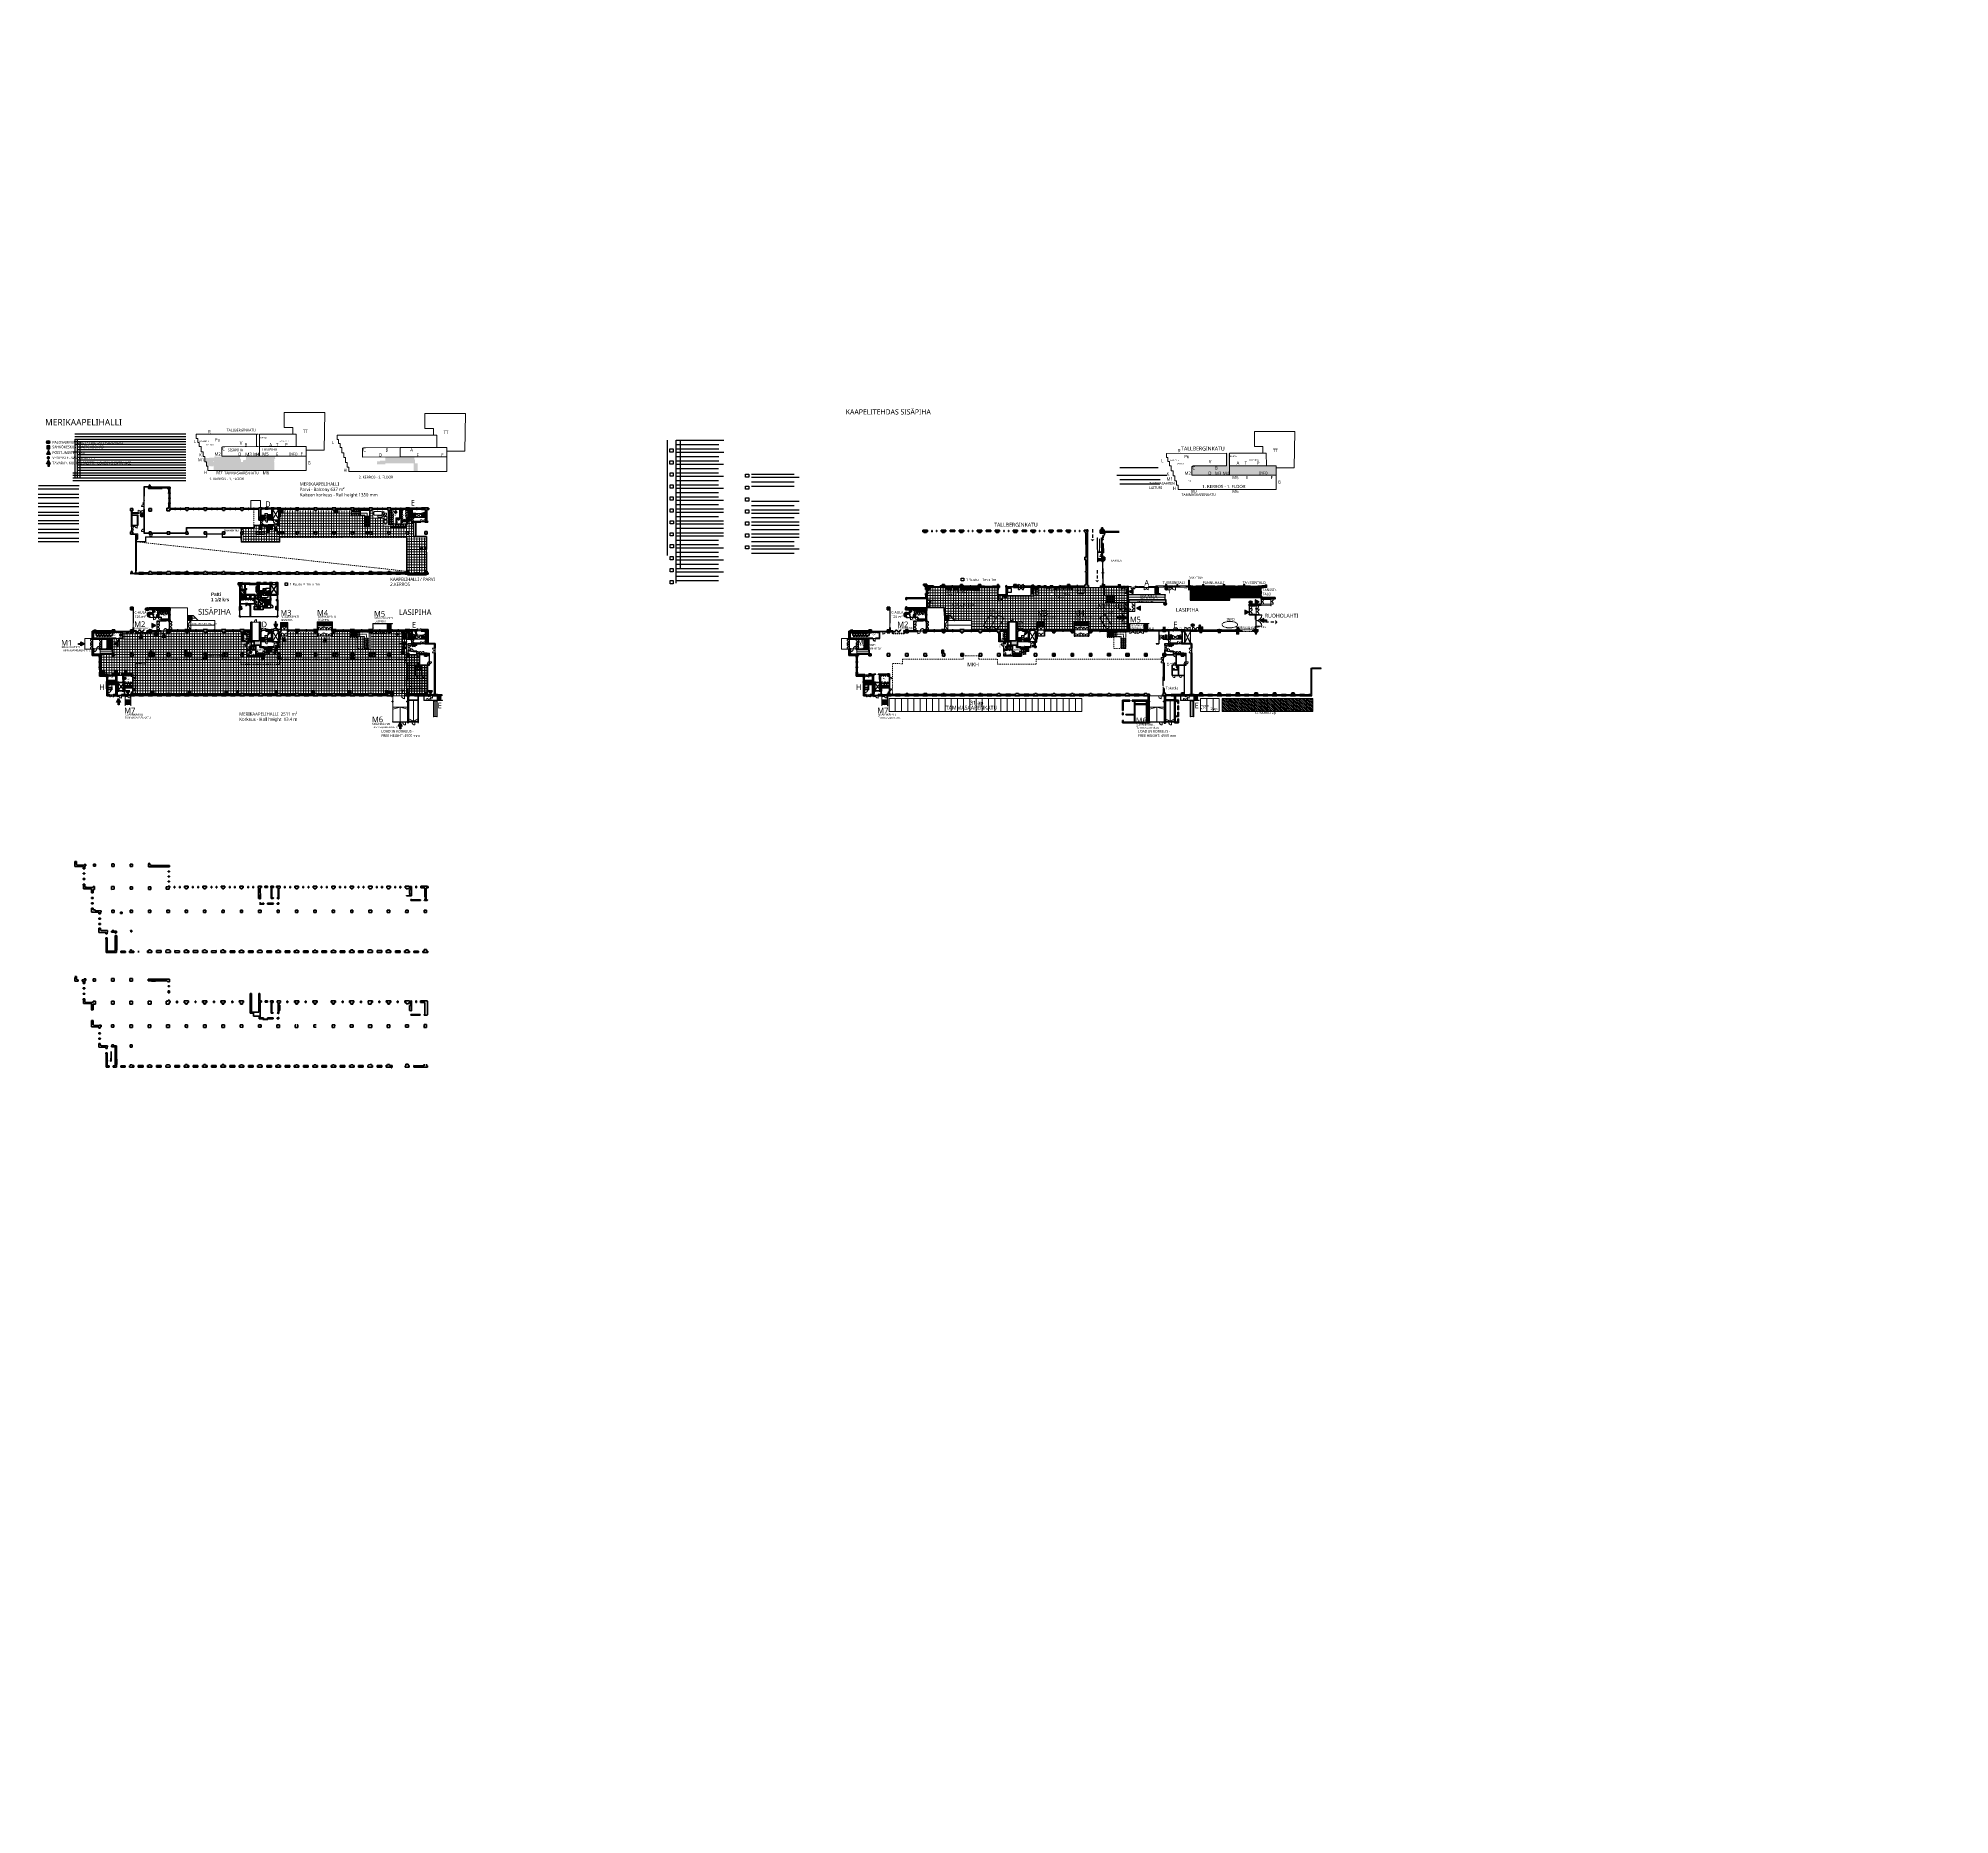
# Model space of a CAD drawing. Header units: millimetres. Extents: x -2569 to 735611, y -420503 to 265310.
import ezdxf

# ---------------------------------------------------------------- set-up
doc = ezdxf.new("R2010")
doc.units = ezdxf.units.MM
for name, pattern in [('ACAD_ISO03W100', [30, 12, -18]), ('DASHDOT', [10, 5, -2.5, 0, -2.5]), ('DASHDOT2', [12.7, 6.35, -3.175, 0, -3.175]), ('DASHED', [7.5, 5, -2.5]), ('KATKOVIIVA', [75, 37.5, -37.5]), ('Pistekatkoviiva', [335.138881, 176.388884, -88.194442, 0, -70.555556])]:
    doc.linetypes.add(name, pattern=pattern)
doc.layers.add('00 APUVIIVA No plot', color=6, linetype='Continuous', plot=False)
doc.layers.add('03 Apuviiva', color=6, linetype='Continuous', plot=False)
for name, color, linetype, lineweight in [('02 dashed', 7, 'DASHDOT', 13), ('02 dashed01', 7, 'ACAD_ISO03W100', 13), ('02 IKKUNAT', 130, 'Continuous', 13), ('02 KAIDE', 6, 'Continuous', 13), ('02 KANTAVA', 24, 'Continuous', 35), ('02 KANTAVA _väri', 2, 'Continuous', 35), ('02 KOJEET', 7, 'Continuous', 9), ('02 OVET', 5, 'Continuous', 13), ('02 RAMPPI', 140, 'Continuous', 13), ('02 RAPUT', 1, 'Continuous', 5), ('02 RAPUT_HISSI', 1, 'Continuous', 5), ('02 SEINALINJA', 151, 'Continuous', 13), ('02 SEINÄLINJA', 151, 'Continuous', 9), ('02 TERÄS', 24, 'Continuous', 5), ('02 VÄLISEINÄ', 21, 'Continuous', 25), ('02 VÄLISEINÄ _väri', 21, 'Continuous', 25), ('03 Rappukirjain', 7, 'Continuous', 18), ('03 Rappukirjain Tapahtumatila', 1, 'Continuous', 18), ('03 Rappukirjanin LASIPIHA', 7, 'Continuous', 18), ('08 vesipiste', 4, 'Continuous', 9), ('10 AP1', 7, 'Continuous', 13), ('10 AP2', 7, 'DASHDOT', 9), ('11 pyorateline', 250, 'Continuous', 9), ('AP sähköauton latauspiste', 150, 'Continuous', 15), ('MKH VÄLISEINÄ', 21, 'Continuous', 25), ('MKH VÄLISEINÄ _väri', 21, 'Continuous', 25)]:
    doc.layers.add(name, color=color, linetype=linetype, lineweight=lineweight)
for name, color, linetype in [('02 IKKUNA', 4, 'Continuous'), ('02 KALUSTEET', 7, 'Continuous'), ('02 KÄSIJOHDE', 9, 'Continuous'), ('02 Lasiovi', 4, 'Continuous'), ('02 OVI', 5, 'Continuous'), ('02 PORRAS', 10, 'Continuous'), ('02 PROJEKTIO OHUT', 8, 'Continuous'), ('02 Ruudukko vaalea', 253, 'Continuous'), ('02 SANITEETTIKALUSTEET', 7, 'Continuous'), ('02 TEKNIIKKA', 1, 'Continuous'), ('02 TERASSI', 30, 'Continuous'), ('02 YLÄPUOLINEN', 8, 'DASHDOT2'), ('03 TEKSTI RAPPUKIRJAIN', 7, 'Continuous'), ('03 TEKSTIT', 7, 'Continuous'), ('05 palosammuttimet', 240, 'Continuous'), ('05 Poistumistie', 72, 'Continuous'), ('06 sähkökeskus', 152, 'Continuous'), ('07 tavarat', 40, 'Continuous'), ('NewSEINAT ULKO', 7, 'Continuous')]:
    doc.layers.add(name, color=color, linetype=linetype)
doc.layers.add('02 Ruudukko eheä', color=7, linetype='Continuous', lineweight=9, true_color=0x7c7887)
doc.layers.add('02 SIJAINTI', color=7, linetype='Continuous', lineweight=20, true_color=0xe81748)
doc.styles.add('GENERATED_STYLE_2', font='arial.ttf', dxfattribs={"width": 0.84})
doc.styles.get("Standard").update_dxf_attribs({"font": ''})
doc.styles.add('TradeCothic-B', font='', dxfattribs={"height": 1000})
doc.styles.get('Standard').set_extended_font_data('Roboto')
doc.styles.get('TradeCothic-B').set_extended_font_data('TradeGothic LT', bold=True)
pattern_1 = [(0, (0, 0), (0, 6.985), [5.08, -1.905]), (90, (0, 0), (-6.985, 4e-16), [5.08, -1.905])]
pattern_2 = [(45, (517617, 190837), (-4772.97, 4772.97), [0, -4500, 0, -6750]), (110, (532617, 190837), (6342.93, 2308.64), [0, -3300, 0, -5700])]
pattern_3 = [(45, (271236, 190837), (-4772.97, 4772.97), [0, -4500, 0, -6750]), (110, (286236, 190837), (6342.93, 2308.64), [0, -3300, 0, -5700])]
pattern_4 = [(45, (271365, 7504), (-4772.97, 4772.97), [0, -4500, 0, -6750]), (110, (286365, 7504), (6342.93, 2308.64), [0, -3300, 0, -5700])]
pattern_5 = [(45, (271439.5, 7369), (-4772.97, 4772.97), [0, -4500, 0, -6750]), (110, (286439.5, 7369), (6342.93, 2308.64), [0, -3300, 0, -5700])]
pattern_6 = [(45, (233638.6, 222845), (-4772.97, 4772.97), [0, -4500, 0, -6750]), (110, (248638.6, 222845), (6342.93, 2308.64), [0, -3300, 0, -5700])]
pattern_7 = [(45, (517617, 190837), (-4772.97, 4772.97), [0, -4500, 0, -6750]), (110, (532617, 190837), (6342.93, 2308.64), [0, -3300, 0, -5700])]
pattern_8 = [(45, (271236, 190837), (-4772.97, 4772.97), [0, -4500, 0, -6750]), (110, (286236, 190837), (6342.93, 2308.64), [0, -3300, 0, -5700])]
pattern_9 = [(45, (271365, 7504), (-4772.97, 4772.97), [0, -4500, 0, -6750]), (110, (286365, 7504), (6342.93, 2308.64), [0, -3300, 0, -5700])]
pattern_10 = [(45, (271439.5, 7369), (-4772.97, 4772.97), [0, -4500, 0, -6750]), (110, (286439.5, 7369), (6342.93, 2308.64), [0, -3300, 0, -5700])]
pattern_11 = [(45, (233638.6, 222845), (-4772.97, 4772.97), [0, -4500, 0, -6750]), (110, (248638.6, 222845), (6342.93, 2308.64), [0, -3300, 0, -5700])]

# ---------------------------------------------------------------- blocks, each defined once
blk = doc.blocks.new('ruudukko')
at = {"layer": '02 Ruudukko eheä'}
for p, q in [((90421, 74963), (90421, 83988)), ((90421, 74963), (90421, 83988)), ((90421, 74963), (90421, 83988)), ((90421, 82564), (118109, 82564)), ((90421, 81564), (123200, 81598)), ((91421, 73084), (91421, 83589)), ((92421, 73084), (92421, 83589)), ((92421, 73084), (92421, 83589)), ((93421, 73084), (93421, 83594)), ((94421, 73084), (94421, 83594)), ((95421, 73084), (95421, 83568)), ((96421, 73084), (96421, 83569)), ((97421, 74981), (97421, 83240)), ((98421, 73084), (98421, 83594)), ((99421, 73084), (99421, 83594)), ((100421, 73084), (100421, 83595)), ((101421, 73084), (101421, 83596)), ((102421, 73084), (102421, 83595)), ((103421, 73084), (103421, 83596)), ((104423, 74975), (104421, 83234)), ((105421, 73108), (105421, 83586)), ((106421, 73110), (106421, 83587)), ((107421, 73111), (107421, 83596)), ((108421, 73113), (108421, 83594)), ((109421, 73114), (109421, 83591)), ((110421, 73116), (110421, 83591)), ((111421, 73118), (111421, 83238)), ((112421, 73119), (112421, 83602)), ((113421, 73121), (113421, 83601)), ((114421, 73122), (114421, 83605)), ((115421, 73124), (115421, 83604)), ((116421, 73125), (116421, 83589)), ((117421, 73127), (117421, 83589)), ((118421, 74981), (118423, 81595)), ((119421, 73084), (119423, 81596)), ((120421, 73084), (120423, 81597)), ((121421, 73084), (121423, 81598)), ((122421, 73084), (122423, 81599)), ((125361, 82592), (126421, 82593)), ((125362, 81592), (126421, 81593)), ((125421, 74974), (125421, 83243)), ((126421, 73084), (126421, 83582)), ((76421, 76553), (142099, 76605)), ((76421, 71244), (76421, 76474)), ((76421, 75553), (142098, 75605)), ((76421, 74553), (81592, 74557)), ((77421, 71243), (77421, 76474)), ((78421, 71242), (78421, 76474)), ((79421, 71242), (79421, 76474)), ((80421, 71241), (80421, 76474)), ((81421, 71240), (81421, 77557)), ((82421, 75097), (82421, 77558)), ((82421, 71239), (82421, 74017)), ((83421, 75097), (83421, 77558)), ((83421, 71238), (83421, 74017)), ((84421, 75097), (84421, 77559)), ((84421, 71237), (84421, 74017)), ((84760, 74559), (89928, 74564)), ((85421, 71236), (85421, 77560)), ((86421, 71235), (86421, 77561)), ((87421, 71235), (87421, 77562)), ((88421, 71234), (88421, 77562)), ((89421, 71233), (89421, 77563)), ((90421, 80564), (123199, 80596)), ((90421, 79564), (123200, 79581)), ((90421, 78564), (123197, 78589)), ((90421, 77564), (123200, 77585)), ((90421, 74963), (90421, 77564)), ((90421, 73084), (90421, 74097)), ((90421, 73084), (90421, 74097)), ((90421, 73084), (90421, 74097)), ((90421, 73084), (90421, 74097)), ((90682, 74564), (96975, 74569)), ((97421, 73084), (97421, 74099)), ((97421, 73084), (97421, 74099)), ((97844, 74570), (104073, 74575)), ((104424, 73107), (104423, 74107)), ((104937, 74576), (125298, 74592)), ((118421, 73084), (118421, 74114)), ((118421, 73084), (118421, 74114)), ((123421, 73084), (123421, 77299)), ((124421, 73084), (124421, 77299)), ((125362, 80592), (130421, 80596)), ((125362, 79592), (130421, 79596)), ((125362, 78592), (130421, 78596)), ((125362, 77592), (142097, 77605)), ((125421, 73084), (125421, 74104)), ((126408, 74593), (132421, 74597)), ((127421, 73084), (127421, 80593)), ((128421, 73084), (128421, 80594)), ((129421, 73084), (129421, 80595)), ((130421, 73084), (130421, 80596)), ((131421, 73084), (131421, 77597)), ((132421, 73084), (132421, 77597)), ((133421, 74993), (133421, 77943)), ((133421, 74598), (139507, 74603)), ((133421, 73084), (133421, 74115)), ((133421, 73084), (133421, 74115)), ((134421, 73084), (134421, 77943)), ((135421, 73084), (135421, 77944)), ((136421, 73084), (136421, 77944)), ((137421, 73084), (137421, 77944)), ((138421, 73084), (138421, 77945)), ((138421, 73084), (138421, 77945)), ((139421, 73603), (139421, 77945)), ((140023, 79604), (141421, 79605)), ((140023, 78604), (142101, 78605)), ((140421, 74604), (140421, 80494)), ((140421, 74604), (142098, 74605)), ((140421, 58604), (140421, 74108)), ((141421, 58605), (141421, 80490)), ((76421, 73553), (104424, 73575)), ((76421, 72553), (90418, 72564)), ((76421, 71553), (90412, 71564)), ((104424, 73575), (142421, 73605)), ((139841, 72603), (147187, 72609)), ((139841, 71603), (147187, 71609)), ((139841, 70603), (147187, 70609)), ((139841, 69603), (147187, 69609)), ((139841, 68603), (147187, 68609)), ((139841, 67603), (147187, 67609)), ((139841, 66603), (147187, 66609)), ((142421, 58605), (142422, 73598)), ((143421, 59208), (143421, 73012)), ((144421, 58607), (144421, 73012)), ((145421, 58608), (145421, 73012)), ((146421, 58609), (146421, 73012)), ((139841, 65603), (147187, 65609)), ((139841, 64603), (147187, 64609)), ((139841, 63603), (147187, 63609)), ((139841, 62603), (147187, 62609)), ((139841, 61603), (147187, 61609)), ((139843, 61603), (147190, 61609)), ((139843, 60603), (147190, 60609)), ((139843, 59603), (147190, 59609)), ((139843, 58603), (147190, 58609)), ((75610, 12356), (75610, 36970)), ((110856, 36953), (118284, 36951)), ((111610, 12616), (111610, 36952)), ((112610, 12337), (112615, 36952)), ((113610, 12342), (113610, 36952)), ((114610, 12344), (114610, 36952)), ((115610, 12343), (115610, 36951)), ((116610, 12343), (116608, 36951)), ((117610, 13600), (117608, 36951)), ((125610, 12632), (125610, 36949)), ((125610, 36949), (139610, 36946)), ((126610, 12362), (126610, 36949)), ((127610, 12363), (127610, 36949)), ((128610, 12367), (128610, 36948)), ((129610, 12366), (129610, 36948)), ((130610, 12368), (130610, 36948)), ((131610, 12376), (131610, 36948)), ((132610, 12650), (132610, 36947)), ((133610, 12358), (133610, 36947)), ((134610, 12247), (134610, 36947)), ((135610, 12247), (135610, 36947)), ((136610, 12246), (136610, 36946)), ((137610, 12246), (137610, 36946)), ((139421, 12246), (139421, 36946)), ((26085, 32973), (75610, 32961)), ((26085, 31973), (27244, 31973)), ((26085, 30973), (77996, 30960)), ((26085, 29973), (77996, 29960)), ((26606, 19973), (26610, 33748)), ((26610, 31973), (41610, 31969)), ((27610, 19911), (27610, 33748)), ((28610, 19946), (28610, 33748)), ((29610, 19946), (29610, 33748)), ((30201, 35972), (75610, 35961)), ((30201, 34972), (36626, 34970)), ((30201, 34972), (75610, 34961)), ((30201, 33973), (75610, 33962)), ((30610, 19946), (30610, 36512)), ((31610, 19953), (31610, 36512)), ((32610, 19883), (32610, 36512)), ((33610, 19946), (33610, 35991)), ((34610, 12336), (34610, 36688)), ((39222, 36457), (35187, 36457)), ((35610, 12342), (35610, 36415)), ((36610, 34937), (36610, 36457)), ((36610, 25970), (36610, 34970)), ((37610, 12346), (37610, 36449)), ((38610, 12346), (38610, 36398)), ((39610, 12346), (39610, 36457)), ((40610, 12627), (40610, 35969)), ((41610, 12349), (41610, 36472)), ((41610, 31969), (77996, 31960)), ((42610, 12357), (42610, 34969)), ((43610, 12362), (43610, 36472)), ((44610, 12363), (44610, 36472)), ((45610, 12364), (45610, 36632)), ((46610, 12364), (46610, 36632)), ((47610, 12618), (47610, 35968)), ((48610, 12402), (48610, 36570)), ((49610, 12359), (49610, 36571)), ((50610, 12360), (50610, 36571)), ((51610, 12358), (51610, 36556)), ((52610, 12357), (52610, 36556)), ((53610, 12357), (53610, 36557)), ((54610, 12634), (54610, 35966)), ((55610, 12307), (55610, 36688)), ((56610, 12347), (56610, 36572)), ((57610, 12362), (57610, 36572)), ((58610, 12362), (58610, 36573)), ((59610, 12362), (59610, 36573)), ((60610, 12361), (60610, 36573)), ((61610, 12630), (61610, 36472)), ((61610, 26989), (61610, 35964)), ((62610, 12360), (62610, 36688)), ((63610, 12359), (63610, 36569)), ((64610, 12358), (64610, 36569)), ((65610, 12360), (65610, 36688)), ((66610, 12362), (66610, 36570)), ((67610, 12361), (67610, 36571)), ((68610, 12370), (68610, 36688)), ((69610, 13531), (69610, 36688)), ((70610, 12355), (70610, 36566)), ((71610, 11941), (71610, 36565)), ((72610, 12356), (72610, 36688)), ((73610, 12355), (73610, 36574)), ((74610, 12355), (74610, 36574)), ((76610, 12337), (76610, 31961)), ((77610, 12336), (77610, 31961)), ((84939, 29959), (138667, 29946)), ((85610, 12330), (85610, 29959)), ((86610, 12329), (86610, 30377)), ((87610, 12329), (87610, 30377)), ((88610, 12329), (88610, 30559)), ((89610, 13598), (89610, 30564)), ((90334, 31958), (123048, 31958)), ((90334, 30958), (123067, 30948)), ((90610, 12613), (90610, 33603)), ((90610, 32957), (123022, 32950)), ((90886, 33957), (123022, 33957)), ((91610, 12331), (91610, 34702)), ((92610, 12331), (92610, 34702)), ((93610, 12333), (93610, 36688)), ((93709, 35957), (105211, 35954)), ((93709, 34957), (105211, 34954)), ((94610, 12331), (94610, 36582)), ((95610, 12331), (95610, 36582)), ((96610, 12331), (96610, 36688)), ((97610, 12611), (97610, 36688)), ((98610, 28088), (98610, 36597)), ((99610, 12334), (99610, 36598)), ((100610, 12333), (100610, 36598)), ((101610, 12336), (101610, 36599)), ((102610, 12336), (102610, 36600)), ((103610, 13599), (103610, 36600)), ((104610, 12615), (104610, 36688)), ((105610, 12345), (105610, 34745)), ((106610, 12341), (106610, 34745)), ((107610, 12339), (107610, 34745)), ((108610, 12339), (108610, 34746)), ((109610, 12339), (109610, 34746)), ((110610, 12339), (110610, 34746)), ((110856, 35953), (118129, 35951)), ((110856, 34953), (123043, 34950)), ((118610, 12623), (118610, 34951)), ((119610, 11941), (119614, 34951)), ((120610, 12347), (120615, 34950)), ((121610, 12350), (121610, 34950)), ((122610, 12349), (122610, 34950)), ((123610, 12349), (123610, 30310)), ((124610, 12349), (124610, 30353)), ((125610, 35949), (138610, 35946)), ((125610, 35949), (139647, 35946)), ((125610, 34949), (139647, 34946)), ((125610, 33949), (139647, 33946)), ((125610, 32949), (139647, 32946)), ((125610, 31949), (139647, 31946)), ((125610, 30949), (139647, 30946)), ((137959, 35946), (139647, 35946)), ((138610, 12256), (138610, 36884)), ((21610, 19946), (21610, 27966)), ((21610, 26958), (139421, 26958)), ((21610, 25974), (61424, 25964)), ((21610, 25958), (139421, 25958)), ((21610, 24974), (139454, 24946)), ((21610, 23974), (139451, 23946)), ((21610, 22974), (139448, 22946)), ((22610, 19884), (22610, 27966)), ((23610, 19884), (23610, 27966)), ((24610, 20973), (24610, 27966)), ((25610, 20973), (25610, 27966)), ((26222, 28973), (78096, 28960)), ((26222, 27973), (78096, 27960)), ((36610, 12346), (36610, 25924)), ((78610, 12336), (78610, 26960)), ((79610, 12336), (79610, 26960)), ((80610, 11941), (80610, 26960)), ((81610, 12333), (81610, 26960)), ((82610, 12345), (82610, 26959)), ((83610, 12604), (83610, 26959)), ((84610, 12328), (84610, 26959)), ((84927, 28958), (139421, 28946)), ((84939, 27959), (139421, 27959)), ((90865, 25957), (139457, 25946)), ((98610, 12337), (98610, 26963)), ((144421, 24035), (144421, 28329)), ((21610, 21974), (139444, 21946)), ((21610, 20946), (139441, 20946)), ((21610, 19946), (139438, 19946)), ((24610, 19768), (24610, 21253)), ((25610, 19768), (25610, 21119)), ((33888, 18971), (139434, 18946)), ((33889, 17971), (139431, 17946)), ((33890, 16971), (139421, 16946)), ((33891, 15971), (139425, 15946)), ((33892, 14971), (139421, 14946)), ((33888, 12971), (139415, 12946)), ((33892, 13971), (139421, 13946)), ((41610, 12349), (41610, 12400)), ((69610, 12355), (69610, 12406)), ((89610, 12329), (89610, 12473)), ((103610, 12346), (103610, 12474)), ((112610, 11941), (112610, 12107)), ((113610, 11941), (113610, 12112)), ((117610, 12343), (117610, 12475))]:
    blk.add_line(p, q, dxfattribs=at)
for points in [[(143319, 28329), (143319, 27929), (140250, 27929), (140114, 27929), (140114, 28452)], [(144419, 28329), (144419, 24035), (148226, 24035), (148226, 28329), (144419, 28329)]]:
    blk.add_lwpolyline(points, dxfattribs=at)
at = {"layer": '02 Ruudukko vaalea'}
for p, q in [((139417, 23946), (147469, 23944)), ((139417, 22946), (147469, 22944)), ((139418, 27946), (144421, 27945)), ((139418, 26946), (144421, 26945)), ((139418, 25946), (144421, 25945)), ((139418, 24946), (144421, 24945)), ((140114, 27946), (143319, 27945)), ((140421, 27929), (140421, 27946)), ((140421, 27929), (140421, 12276)), ((141421, 27929), (141421, 27945)), ((141421, 27929), (141421, 12276)), ((142421, 27929), (142421, 27945)), ((142421, 27929), (142421, 12276)), ((143421, 27929), (143421, 12276)), ((144419, 27945), (144421, 27945)), ((144419, 26945), (144421, 26945)), ((144419, 25945), (144421, 25945)), ((144419, 24945), (144421, 24945)), ((144421, 27929), (144421, 12276)), ((145421, 24035), (145421, 12276)), ((146421, 24035), (146421, 12276)), ((147421, 24035), (147421, 12276)), ((139415, 15946), (147469, 15944)), ((139415, 14946), (147469, 14944)), ((139416, 19946), (147469, 19944)), ((139416, 18946), (147469, 18944)), ((139416, 17946), (147469, 17944)), ((139416, 16946), (147469, 16944)), ((139417, 21946), (147469, 21944)), ((139417, 20946), (147469, 20944)), ((139415, 13946), (147469, 13944)), ((139415, 12946), (146489, 12944))]:
    blk.add_line(p, q, dxfattribs=at)
blk.add_lwpolyline([(139462, 27437), (139414, 12603), (140754, 12603), (140754, 12495), (142464, 12495), (142464, 12631), (144290, 12615), (144290, 12322), (146000, 12329), (146000, 12615), (146489, 12615), (146489, 13184), (147469, 13183), (147469, 24035)], dxfattribs=at)
blk = doc.blocks.new('D1-1000')
at = {"layer": '02 OVET', "ltscale": 30}
for p, q in [((50, 100), (50, 1000)), ((50, 100), (50, 0)), ((950, 100), (950, 0))]:
    blk.add_line(p, q, dxfattribs=at)
blk.add_lwpolyline([(0, 0), (1000, 0), (1000, 100), (0, 100)], close=True, dxfattribs=at)
blk.add_arc((50, 100), 900, 0, 90, dxfattribs=at)
blk = doc.blocks.new('JKMM ovi_54')
at = {"layer": '02 OVI', "linetype": 'Continuous', "lineweight": 13}
for p, q in [((-1190, 60), (-1240, 60)), ((-1240, 60), (-1240, 0)), ((-1240, 0), (-1190, 0)), ((-1190, 0), (-1190, 1190)), ((-1190, 60), (1190, 60)), ((-1190, 0), (-1190, 60)), ((-1190, 0), (1190, 0)), ((1190, 0), (1190, 1190)), ((1240, 60), (1190, 60)), ((1190, 60), (1190, 0)), ((1190, 0), (1240, 0)), ((1240, 0), (1240, 60))]:
    blk.add_line(p, q, dxfattribs=at)
for centre, start, end in [((-1190, 0), 0, 90), ((1190, 0), 90, 180)]:
    blk.add_arc(centre, 1190, start, end, dxfattribs=at)
blk = doc.blocks.new('JKMM ovi_55')
at = {"layer": '02 OVI', "linetype": 'Continuous', "lineweight": 13}
for p, q in [((-1185, 60), (-1235, 60)), ((-1235, 60), (-1235, 0)), ((-1235, 0), (-1185, 0)), ((-1185, 0), (-1185, 1185)), ((-1185, 60), (1185, 60)), ((-1185, 0), (-1185, 60)), ((-1185, 0), (1185, 0)), ((1185, 0), (1185, 1185)), ((1235, 60), (1185, 60)), ((1185, 60), (1185, 0)), ((1185, 0), (1235, 0)), ((1235, 0), (1235, 60))]:
    blk.add_line(p, q, dxfattribs=at)
for centre, start, end in [((-1185, 0), 0, 90), ((1185, 0), 90, 180)]:
    blk.add_arc(centre, 1185, start, end, dxfattribs=at)
blk = doc.blocks.new('palosammutin')
at = {"layer": '05 palosammuttimet'}
blk.add_hatch(color=256, dxfattribs=at).paths.add_polyline_path([(675, 0, 1), (-675, 0, 1)])
blk.add_circle((0, 0), 675, dxfattribs=at)
blk = doc.blocks.new('Sähkökekus')
at = {"layer": '06 sähkökeskus'}
blk.add_hatch(color=256, dxfattribs=at).paths.add_polyline_path([(-562.5, 1125), (-562.5, 0), (562.5, 0), (562.5, 1125)])
for p, q in [((562.5, 1125), (-562.5, 1125)), ((-562.5, 1125), (-562.5, 0)), ((-562.5, 0), (562.5, 0)), ((562.5, 0), (562.5, 1125))]:
    blk.add_line(p, q, dxfattribs=at)
blk = doc.blocks.new('Poistumistie')
at = {"layer": '05 Poistumistie'}
blk.add_hatch(color=256, dxfattribs=at).paths.add_polyline_path([(-768, 0), (768, 0), (0, 1535)])
for p, q in [((0, 1535), (-768, 0)), ((-768, 0), (768, 0)), ((768, 0), (0, 1535))]:
    blk.add_line(p, q, dxfattribs=at)
blk = doc.blocks.new('Vesipiste')
at = {"layer": '08 vesipiste'}
blk.add_hatch(color=256, dxfattribs=at).paths.add_polyline_path([(-741, -12, 1), (689, -12, 1)])
blk = doc.blocks.new('Tavarat')
at = {"layer": '07 tavarat'}
blk.add_hatch(color=256, dxfattribs=at).paths.add_polyline_path([(0, 2535), (-768, 1000), (-200, 1000), (-200, 0), (200, 0), (200, 1000), (768, 1000)])
for p, q in [((-768, 1000), (0, 2535)), ((-200, 1000), (-768, 1000)), ((-200, 0), (-200, 1000)), ((200, 0), (-200, 0)), ((768, 1000), (0, 2535)), ((200, 1000), (200, 0)), ((200, 1000), (768, 1000))]:
    blk.add_line(p, q, dxfattribs=at)
blk = doc.blocks.new('teline-fillari')
at = {"ltscale": 30}
for p, q in [((-1324, 0), (-1324, 1020)), ((-1324, 1020), (-1264, 1020)), ((-1264, 855), (-1264, 1020)), ((-1264, 855), (1264, 855)), ((-1264, 795), (-678, 795)), ((-1264, 0), (-1264, 795)), ((-678, 0), (-678, 795)), ((-678, 0), (-618, 0)), ((-618, 795), (-30, 795)), ((-618, 0), (-618, 795)), ((-30, 0), (-30, 795)), ((-30, 0), (30, 0)), ((30, 0), (30, 795)), ((30, 795), (618, 795)), ((618, 0), (618, 795)), ((678, 0), (678, 795)), ((678, 795), (1264, 795)), ((1264, 1020), (1264, 855)), ((1264, 1020), (1324, 1020)), ((1264, 795), (1264, 0)), ((1324, 1020), (1324, 0)), ((-1324, 0), (-1264, 0)), ((618, 0), (678, 0)), ((1264, 0), (1324, 0))]:
    blk.add_line(p, q, dxfattribs=at)
blk = doc.blocks.new('parkkiruutu')
h = blk.add_hatch()
h.set_pattern_fill('ANSI31', color=256, scale=4000)
h.set_pattern_definition([(45, (0, 0), (-353.553, 353.553), [])])
h.paths.add_polyline_path([(0, 0), (5000, 0), (5000, -2500), (0, -2500)])
blk.add_lwpolyline([(0, 0), (5000, 0), (5000, -2500), (0, -2500)], close=True)
blk = doc.blocks.new('Pariovi 21')
at = {"layer": '02 OVI', "lineweight": 13}
for p, q in [((-710, 0), (-750, 0)), ((-750, 0), (-750, -75)), ((-750, 0), (-750, -75)), ((-750, 0), (-750, -75)), ((-710, 0), (-710, 430)), ((-710, 0), (710, 0)), ((-710, -75), (-710, 0)), ((710, 0), (710, 990)), ((750, 0), (710, 0)), ((710, 0), (710, -75)), ((750, -75), (750, 0)), ((750, 0), (750, -75)), ((750, 0), (750, -75)), ((-750, -75), (-710, -75)), ((710, -75), (-710, -75)), ((710, -75), (750, -75))]:
    blk.add_line(p, q, dxfattribs=at)
for centre, radius, start, end in [((-710, 0), 430, 0, 90), ((710, 0), 990, 90, 180)]:
    blk.add_arc(centre, radius, start, end, dxfattribs=at)
blk = doc.blocks.new('Palosamuttimet')
at = {"layer": '05 palosammuttimet'}
blk.add_hatch(color=256, dxfattribs=at).paths.add_polyline_path([(675, 0, 1), (-675, 0, 1)])
blk.add_circle((0, 0), 675, dxfattribs=at)
blk = doc.blocks.new('Tavaran kuljetusreitti')
at = {"layer": '07 tavarat'}
blk.add_hatch(color=256, dxfattribs=at).paths.add_polyline_path([(0, 2535), (-768, 1000), (-200, 1000), (-200, 0), (200, 0), (200, 1000), (768, 1000)])
for p, q in [((-768, 1000), (0, 2535)), ((-200, 1000), (-768, 1000)), ((-200, 0), (-200, 1000)), ((200, 0), (-200, 0)), ((768, 1000), (0, 2535)), ((200, 1000), (200, 0)), ((200, 1000), (768, 1000))]:
    blk.add_line(p, q, dxfattribs=at)
blk = doc.blocks.new('JKMM ovi_56')
at = {"layer": '02 OVI', "linetype": 'Continuous', "lineweight": 13}
for p, q in [((-780, 0), (-830, 0)), ((-830, 0), (-830, -60)), ((-780, 0), (-780, 780)), ((-780, 0), (780, 0)), ((-780, -60), (-780, 0)), ((780, 0), (780, 780)), ((830, 0), (780, 0)), ((780, 0), (780, -60)), ((830, -60), (830, 0)), ((-830, -60), (-780, -60)), ((-780, -60), (780, -60)), ((780, -60), (830, -60))]:
    blk.add_line(p, q, dxfattribs=at)
for centre, start, end in [((-780, 0), 0, 90), ((780, 0), 90, 180)]:
    blk.add_arc(centre, 780, start, end, dxfattribs=at)
blk = doc.blocks.new('IFC pariovi - Yksisuunta')
at = {"layer": '02 OVI', "linetype": 'Continuous', "lineweight": 13}
for p, q in [((-2190, 0), (-2190, 2190)), ((-2190, 2190), (-2189, 2190)), ((-2190, -60), (-2190, 0)), ((-2189, 0), (-2190, 0)), ((-2190, 0), (2190, 0)), ((-2189, 2190), (-2189, 0)), ((2190, 2190), (2189, 2190)), ((2189, 2190), (2189, 0)), ((2189, 0), (2190, 0)), ((2190, 0), (2190, 2190)), ((2190, -60), (2190, 0)), ((-2190, -54), (2190, -54))]:
    blk.add_line(p, q, dxfattribs=at)
for centre, start, end in [((-2190, 0), 0, 90), ((2190, 0), 90, 180)]:
    blk.add_arc(centre, 2190, start, end, dxfattribs=at)
blk = doc.blocks.new('JKMM ovi_4')
at = {"layer": '02 OVI', "linetype": 'Continuous', "lineweight": 13}
for p, q in [((-1075, 0), (-1125, 0)), ((-1125, 0), (-1125, -60)), ((-1075, -60), (-1075, 0)), ((1125, 0), (1075, 0)), ((1075, 0), (1075, -60)), ((1125, -60), (1125, 0)), ((-1125, -60), (-1075, -60)), ((1075, -60), (1125, -60))]:
    blk.add_line(p, q, dxfattribs=at)
at = {"layer": '02 OVI', "color": 4, "linetype": 'Continuous', "lineweight": 13}
for p, q in [((-1075, 0), (-1075, 1110)), ((-1075, 0), (1075, 0)), ((1075, 0), (1075, 1040)), ((-1075, -60), (1075, -60))]:
    blk.add_line(p, q, dxfattribs=at)
for centre, radius, start, end in [((-1075, 0), 1110, 0, 90), ((1075, 0), 1040, 90, 180)]:
    blk.add_arc(centre, radius, start, end, dxfattribs=at)
blk = doc.blocks.new('JKMM ovi_52')
at = {"layer": '02 OVI', "linetype": 'Continuous', "lineweight": 13}
for p, q in [((-1180, 0), (-1230, 0)), ((-1230, 0), (-1230, -190)), ((-1180, 0), (-1182, 1180)), ((-1180, 0), (1180, 0)), ((-1180, -190), (-1180, 0)), ((1180, 0), (1162, 1180)), ((1230, 0), (1180, 0)), ((1180, 0), (1180, -190)), ((1230, -190), (1230, 0)), ((-1230, -190), (-1180, -190)), ((-1180, -190), (1180, -190)), ((1180, -190), (1230, -190))]:
    blk.add_line(p, q, dxfattribs=at)
for centre, start, end in [((-1180, 0), 0, 90.077163), ((1180, 0), 90.870843, 180)]:
    blk.add_arc(centre, 1180, start, end, dxfattribs=at)
blk = doc.blocks.new('Suorakulmainen oviaukko 21_2')
at = {"layer": '02 KANTAVA', "linetype": 'Continuous', "lineweight": 20}
for p, q in [((-1125, 0), (-1125, 600)), ((1125, 0), (1125, 600))]:
    blk.add_line(p, q, dxfattribs=at)
blk = doc.blocks.new('JKMM ovi_53')
at = {"layer": '02 OVI', "linetype": 'Continuous', "lineweight": 13}
for p, q in [((-1075, 0), (-1125, 0)), ((-1125, 0), (-1125, -60)), ((-1075, 0), (-1075, 1075)), ((-1075, 0), (1075, 0)), ((-1075, -60), (-1075, 0)), ((1075, 0), (1075, 1075)), ((1125, 0), (1075, 0)), ((1075, 0), (1075, -60)), ((1125, -60), (1125, 0)), ((-1125, -60), (-1075, -60)), ((-1075, -60), (1075, -60)), ((1075, -60), (1125, -60))]:
    blk.add_line(p, q, dxfattribs=at)
for centre, start, end in [((-1075, 0), 0, 90), ((1075, 0), 90, 180)]:
    blk.add_arc(centre, 1075, start, end, dxfattribs=at)
blk = doc.blocks.new('Suorakulmainen oviaukko 21_11')
at = {"layer": '02 OVI', "linetype": 'Continuous', "lineweight": 20}
for p, q in [((-785, 0), (-785, 450)), ((785, 0), (785, 450))]:
    blk.add_line(p, q, dxfattribs=at)
blk = doc.blocks.new('JKMM ovi_57')
at = {"layer": '02 OVI', "linetype": 'Continuous', "lineweight": 13}
for p, q in [((-735, 0), (-785, 0)), ((-785, 0), (-785, -60)), ((-735, 0), (-735, 735)), ((-735, 0), (735, 0)), ((-735, -60), (-735, 0)), ((735, 0), (735, 735)), ((785, 0), (735, 0)), ((735, 0), (735, -60)), ((785, -60), (785, 0)), ((-785, -60), (-735, -60)), ((-735, -60), (735, -60)), ((735, -60), (785, -60))]:
    blk.add_line(p, q, dxfattribs=at)
for centre, start, end in [((-735, 0), 0, 90), ((735, 0), 90, 180)]:
    blk.add_arc(centre, 735, start, end, dxfattribs=at)
blk = doc.blocks.new('JKMM ovi_72')
at = {"layer": '02 OVI', "linetype": 'Continuous', "lineweight": 13}
for q in [(-660, 300), (-660, -1620)]:
    blk.add_line((-660, 0), q, dxfattribs=at)
for radius, start, end in [(300, 90, 180), (1620, 270, 0)]:
    blk.add_arc((-660, 0), radius, start, end, dxfattribs=at)
blk.add_point((-960, 0), dxfattribs=at)
blk = doc.blocks.new('JKMM ovi_107')
at = {"layer": '02 OVI', "linetype": 'Continuous', "lineweight": 13}
for p, q in [((-1360, 0), (-1410, 0)), ((-1410, 0), (-1410, -50)), ((-1360, 0), (-1350, 1360)), ((-1360, 0), (1360, 0)), ((-1360, -50), (-1360, 0)), ((1360, 0), (1354, 1360)), ((1410, 0), (1360, 0)), ((1360, 0), (1360, -50)), ((1410, -50), (1410, 0)), ((-1410, -50), (-1360, -50)), ((-1360, -50), (1360, -50)), ((1360, -50), (1410, -50))]:
    blk.add_line(p, q, dxfattribs=at)
for centre, start, end in [((-1360, 0), 0, 89.576615), ((1360, 0), 90.240771, 180)]:
    blk.add_arc(centre, 1360, start, end, dxfattribs=at)
blk = doc.blocks.new('JKMM ovi_109')
at = {"layer": '02 OVI', "linetype": 'Continuous', "lineweight": 13}
for p, q in [((-1195, 0), (-1245, 0)), ((-1245, 0), (-1245, -60)), ((-1195, 0), (-1195, 1195)), ((-1195, 0), (1195, 0)), ((-1195, -60), (-1195, 0)), ((1195, 0), (1195, 1195)), ((1245, 0), (1195, 0)), ((1195, 0), (1195, -60)), ((1245, -60), (1245, 0)), ((-1245, -60), (-1195, -60)), ((-1195, -60), (1195, -60)), ((1195, -60), (1245, -60))]:
    blk.add_line(p, q, dxfattribs=at)
for centre, start, end in [((-1195, 0), 0, 90), ((1195, 0), 90, 180)]:
    blk.add_arc(centre, 1195, start, end, dxfattribs=at)
blk = doc.blocks.new('JKMM ovi_110')
at = {"layer": '02 OVI', "linetype": 'Continuous', "lineweight": 13}
for p, q in [((-1375, 0), (-1425, 0)), ((-1425, 0), (-1425, -60)), ((-1375, 0), (-1375, 1375)), ((-1375, 0), (1375, 0)), ((-1375, -60), (-1375, 0)), ((1375, 0), (1375, 1375)), ((1425, 0), (1375, 0)), ((1375, 0), (1375, -60)), ((1425, -60), (1425, 0)), ((-1425, -60), (-1375, -60)), ((-1375, -60), (1375, -60)), ((1375, -60), (1425, -60))]:
    blk.add_line(p, q, dxfattribs=at)
for centre, start, end in [((-1375, 0), 0, 90), ((1375, 0), 90, 180)]:
    blk.add_arc(centre, 1375, start, end, dxfattribs=at)
blk = doc.blocks.new('JKMM ovi_111')
at = {"layer": '02 OVI', "linetype": 'Continuous', "lineweight": 13}
for p, q in [((-1375, 0), (-1425, 0)), ((-1425, 0), (-1425, -60)), ((-1375, 0), (-1375, 1375)), ((-1375, 0), (1375, 0)), ((-1375, -60), (-1375, 0)), ((1375, 0), (1375, 1375)), ((1425, 0), (1375, 0)), ((1375, 0), (1375, -60)), ((1425, -60), (1425, 0)), ((-1425, -60), (-1375, -60)), ((-1375, -60), (1375, -60)), ((1375, -60), (1425, -60))]:
    blk.add_line(p, q, dxfattribs=at)
for centre, start, end in [((-1375, 0), 0, 90), ((1375, 0), 90, 180)]:
    blk.add_arc(centre, 1375, start, end, dxfattribs=at)
blk = doc.blocks.new('JKMM ovi_112')
at = {"layer": '02 OVI', "linetype": 'Continuous', "lineweight": 13}
for p, q in [((-1425, 60), (-1145, 60)), ((-1425, 0), (-1425, 60)), ((-1425, 0), (-1145, 0)), ((-1095, 60), (-1145, 60)), ((-1145, 60), (-1145, 0)), ((-1145, 0), (-1095, 0)), ((-1095, 60), (-1095, 1155)), ((-1095, 60), (1095, 60)), ((-1095, 0), (-1095, 60)), ((-1095, 0), (1095, 0)), ((1095, 60), (1095, 1155)), ((1145, 60), (1095, 60)), ((1095, 60), (1095, 0)), ((1095, 0), (1145, 0)), ((1145, 60), (1425, 60)), ((1145, 0), (1145, 60)), ((1145, 0), (1425, 0)), ((1425, 0), (1425, 60))]:
    blk.add_line(p, q, dxfattribs=at)
for centre, start, end in [((-1095, 60), 0, 90), ((1095, 60), 90, 180)]:
    blk.add_arc(centre, 1095, start, end, dxfattribs=at)
blk = doc.blocks.new('Pariovi sivuosa 21_3')
at = {"layer": '02 IKKUNA', "linetype": 'Continuous', "lineweight": 13}
for p, q in [((-1200, 0), (-1240, 0)), ((-1240, 0), (-1240, -115)), ((-1240, 0), (-1240, -115)), ((-1240, 0), (-1240, -115)), ((-330, 0), (-1200, 0)), ((-1200, 0), (-1200, -115)), ((-1200, -115), (-1200, 0)), ((-1240, -115), (-1200, -115)), ((-1200, -115), (-330, -115))]:
    blk.add_line(p, q, dxfattribs=at)
at = {"layer": '02 OVI', "linetype": 'Continuous', "lineweight": 13}
for p, q in [((-330, -115), (-330, 0)), ((-290, 0), (-330, 0)), ((-330, 0), (-330, -115)), ((-290, 0), (-287, 745)), ((-290, -115), (-290, 0)), ((1200, 0), (1206, 745)), ((1240, 0), (1200, 0)), ((1200, 0), (1200, -115)), ((1240, -115), (1240, 0)), ((1240, 0), (1240, -115)), ((1240, 0), (1240, -115)), ((-330, -115), (-290, -115)), ((1200, -115), (1240, -115))]:
    blk.add_line(p, q, dxfattribs=at)
for centre, start, end in [((-290, 0), 0, 89.777374), ((1200, 0), 89.557822, 180)]:
    blk.add_arc(centre, 745, start, end, dxfattribs=at)
blk = doc.blocks.new('Suorakulmainen oviaukko 21_18')
at = {"layer": '02 OVI', "linetype": 'Continuous', "lineweight": 20}
for p, q in [((-1245, 0), (-1245, 570)), ((1245, 0), (1245, 570))]:
    blk.add_line(p, q, dxfattribs=at)
blk = doc.blocks.new('Suorakulmainen oviaukko 21_17')
at = {"layer": '02 KANTAVA', "linetype": 'Continuous', "lineweight": 20}
for p, q in [((-1425, 0), (-1425, 570)), ((1425, 0), (1425, 570))]:
    blk.add_line(p, q, dxfattribs=at)
blk = doc.blocks.new('Pariovi sivuosa 21_2')
at = {"layer": '02 IKKUNA', "linetype": 'Continuous', "lineweight": 13}
for p, q in [((-1200, 0), (-1240, 0)), ((-1240, 0), (-1240, -115)), ((-1240, 0), (-1240, -115)), ((-1240, 0), (-1240, -115)), ((-1200, -115), (-1200, 0)), ((-410, 0), (-1200, 0)), ((-1200, 0), (-1200, -115)), ((-1240, -115), (-1200, -115)), ((-1200, -115), (-410, -115))]:
    blk.add_line(p, q, dxfattribs=at)
at = {"layer": '02 OVI', "color": 4, "linetype": 'Continuous', "lineweight": 13}
for p, q in [((-370, 0), (-410, 0)), ((-410, 0), (-410, -115)), ((-410, -115), (-410, 0)), ((-370, 0), (-360, 785)), ((-370, -115), (-370, 0)), ((1200, 0), (1200, 785)), ((1240, 0), (1200, 0)), ((1200, 0), (1200, -115)), ((1240, -115), (1240, 0)), ((1240, 0), (1240, -115)), ((1240, 0), (1240, -115)), ((-410, -115), (-370, -115)), ((1200, -115), (1240, -115))]:
    blk.add_line(p, q, dxfattribs=at)
for centre, start, end in [((-370, 0), 0, 89.281275), ((1200, 0), 90.016993, 180)]:
    blk.add_arc(centre, 785, start, end, dxfattribs=at)
blk = doc.blocks.new('Porras_1_1')
at = {"layer": '02 RAPUT_HISSI', "linetype": 'Continuous', "lineweight": 13}
for p, q in [((157286, 60905), (157280, 58505)), ((157587, 60904), (157283, 59705)), ((157584, 59704), (157283, 59705)), ((157283, 59705), (157581, 58504)), ((157587, 60904), (157286, 60905)), ((157587, 60904), (157581, 58504)), ((157581, 58504), (157587, 60904)), ((158487, 59701), (157584, 59704)), ((157888, 60903), (157587, 60904)), ((157888, 60903), (157882, 58503)), ((157882, 58503), (157888, 60903)), ((158189, 60902), (157888, 60903)), ((158189, 60902), (158183, 58502)), ((158183, 58502), (158189, 60902)), ((158491, 60901), (158189, 60902)), ((158491, 60901), (158484, 58501)), ((158484, 58501), (158491, 60901)), ((158788, 59701), (158487, 59701)), ((158792, 60901), (158491, 60901)), ((158785, 58501), (158792, 60901)), ((157280, 58505), (157581, 58504)), ((157581, 58504), (157882, 58503)), ((157882, 58503), (158183, 58502)), ((158183, 58502), (158484, 58501)), ((158484, 58501), (158785, 58501))]:
    blk.add_line(p, q, dxfattribs=at)
at = {"layer": '02 RAPUT_HISSI', "lineweight": 140, "char_height": 50, "attachment_point": 4, "style": 'GENERATED_STYLE_2'}
for s, insert, rotation in [('\\A1;{\\pql;\\fArial|b0|i0|c0|p34;6}', (157208, 60766), 89.84396), ('\\A1;{\\pql;\\fArial|b0|i0|c0|p34;5}', (157509, 60765), 89.84396), ('\\A1;{\\pql;\\fArial|b0|i0|c0|p34;4}', (157810, 60764), 89.84396), ('\\A1;{\\pql;\\fArial|b0|i0|c0|p34; }', (158026, 59703), 359.84396), ('\\A1;{\\pql;\\fArial|b0|i0|c0|p34;3}', (158112, 60763), 89.84396), ('\\A1;{\\pql;\\fArial|b0|i0|c0|p34;2}', (158412, 60762), 89.84396), ('\\A1;{\\pql;\\fArial|b0|i0|c0|p34;1}', (158713, 60762), 89.84396)]:
    blk.add_mtext(s, dxfattribs=dict(at, insert=insert, rotation=rotation))
blk = doc.blocks.new('Ikkuna kolmiosainen 21_6')
at = {"layer": '02 IKKUNA', "linetype": 'Continuous', "lineweight": 13}
for p, q in [((-1240, 0), (-1165, 0)), ((-1165, 0), (-1165, -150)), ((-1165, 0), (-468, 0)), ((-468, -150), (-468, 0)), ((-468, 0), (-408, 0)), ((-408, 0), (-348, 0)), ((-348, 0), (-348, -150)), ((-348, 0), (348, 0)), ((348, -150), (348, 0)), ((348, 0), (408, 0)), ((408, 0), (468, 0)), ((468, 0), (468, -150)), ((468, 0), (1165, 0)), ((1165, -150), (1165, 0)), ((1165, 0), (1240, 0)), ((-1165, -150), (-1240, -150)), ((-468, -150), (-1165, -150)), ((-408, -150), (-468, -150)), ((-348, -150), (-408, -150)), ((348, -150), (-348, -150)), ((408, -150), (348, -150)), ((468, -150), (408, -150)), ((1165, -150), (468, -150)), ((1240, -150), (1165, -150))]:
    blk.add_line(p, q, dxfattribs=at)
at = {"layer": '02 KANTAVA', "linetype": 'Continuous', "lineweight": 20}
for p, q in [((-1240, 130), (-1240, 0)), ((-1240, 0), (-1240, -150)), ((1240, 130), (1240, 0)), ((1240, 0), (1240, -150)), ((1240, 0), (1240, -150)), ((-1240, -150), (-1240, -470)), ((1240, -150), (1240, -470))]:
    blk.add_line(p, q, dxfattribs=at)
at = {"layer": '02 SEINALINJA', "linetype": 'Continuous', "lineweight": 13}
for p, q in [((-1240, 130), (1240, 130)), ((-1240, -470), (1240, -470))]:
    blk.add_line(p, q, dxfattribs=at)
blk = doc.blocks.new('Seina_12_1', base_point=(188435, 44438))
at = {"layer": '02 IKKUNA', "linetype": 'Continuous', "lineweight": 13}
for p, q in [((183138, 44302), (183063, 44302)), ((183834, 44303), (183138, 44302)), ((183138, 44152), (183138, 44302)), ((183894, 44303), (183834, 44303)), ((183834, 44303), (183834, 44153)), ((183954, 44303), (183894, 44303)), ((184651, 44304), (183954, 44303)), ((183954, 44153), (183954, 44303)), ((184711, 44304), (184651, 44304)), ((184651, 44304), (184651, 44154)), ((184771, 44304), (184711, 44304)), ((185468, 44305), (184771, 44304)), ((184771, 44154), (184771, 44304)), ((185543, 44305), (185468, 44305)), ((185468, 44305), (185468, 44155)), ((186030, 44305), (185955, 44305)), ((186727, 44306), (186030, 44305)), ((186030, 44155), (186030, 44305)), ((186787, 44306), (186727, 44306)), ((186727, 44306), (186727, 44156)), ((186847, 44306), (186787, 44306)), ((187544, 44307), (186847, 44306)), ((186847, 44156), (186847, 44306)), ((187604, 44307), (187544, 44307)), ((187544, 44307), (187544, 44157)), ((187664, 44307), (187604, 44307)), ((188360, 44308), (187664, 44307)), ((187664, 44157), (187664, 44307)), ((188435, 44308), (188360, 44308)), ((188360, 44308), (188360, 44158)), ((183063, 44152), (183138, 44152)), ((183138, 44152), (183834, 44153)), ((183834, 44153), (183894, 44153)), ((183894, 44153), (183954, 44153)), ((183954, 44153), (184651, 44154)), ((184651, 44154), (184711, 44154)), ((184711, 44154), (184771, 44154)), ((184771, 44154), (185468, 44155)), ((185468, 44155), (185543, 44155)), ((185955, 44155), (186030, 44155)), ((186030, 44155), (186727, 44156)), ((186727, 44156), (186787, 44156)), ((186787, 44156), (186847, 44156)), ((186847, 44156), (187544, 44157)), ((187544, 44157), (187604, 44157)), ((187604, 44157), (187664, 44157)), ((187664, 44157), (188360, 44158)), ((188360, 44158), (188435, 44158))]:
    blk.add_line(p, q, dxfattribs=at)
at = {"layer": '02 IKKUNA', "linetype": 'Continuous', "lineweight": 20}
for p, q in [((183063, 44302), (183063, 44152)), ((183063, 44302), (183063, 44152)), ((185543, 44305), (185543, 44155)), ((185543, 44305), (185543, 44155)), ((185955, 44305), (185955, 44155)), ((185955, 44305), (185955, 44155)), ((188435, 44308), (188435, 44158)), ((188435, 44308), (188435, 44158))]:
    blk.add_line(p, q, dxfattribs=at)
at = {"layer": '02 KANTAVA', "linetype": 'Continuous', "lineweight": 20}
for p, q in [((183062, 44432), (183063, 44302)), ((185542, 44435), (185543, 44305)), ((185955, 44435), (185955, 44305)), ((188435, 44438), (188435, 44308)), ((183063, 44152), (183063, 43832)), ((185543, 44155), (185543, 43835)), ((185955, 44155), (185956, 43835)), ((188435, 44158), (188436, 43838))]:
    blk.add_line(p, q, dxfattribs=at)
at = {"layer": '02 KANTAVA', "linetype": 'Continuous', "lineweight": 20, "flags": 128}
for points in [[(185956, 44435), (185544, 44435)], [(185544, 43835), (185957, 43835)]]:
    blk.add_lwpolyline(points, dxfattribs=at)
at = {"layer": '02 SEINALINJA', "linetype": 'Continuous', "lineweight": 13}
for p, q in [((185542, 44435), (183062, 44432)), ((188435, 44438), (185955, 44435)), ((185543, 43835), (183063, 43832)), ((188436, 43838), (185956, 43835))]:
    blk.add_line(p, q, dxfattribs=at)
at = {"layer": '02 IKKUNA', "linetype": 'Continuous', "lineweight": 13, "xscale": -1, "zscale": 1000, "rotation": 0.0693295740180263}
blk.add_blockref('Ikkuna kolmiosainen 21_6', (184303, 44303), dxfattribs=at)
at = {"layer": '02 IKKUNA', "linetype": 'Continuous', "lineweight": 13, "zscale": 1000, "rotation": 0.0693295740180263}
blk.add_blockref('Ikkuna kolmiosainen 21_6', (187195, 44307), dxfattribs=at)
blk = doc.blocks.new('Ikkuna kolmiosainen 21_8')
at = {"layer": '02 IKKUNA', "linetype": 'Continuous', "lineweight": 13}
for p, q in [((-1240, 0), (-1165, 0)), ((-1165, 0), (-1165, -150)), ((-1165, 0), (-468, 0)), ((-468, -150), (-468, 0)), ((-468, 0), (-408, 0)), ((-408, 0), (-348, 0)), ((-348, 0), (-348, -150)), ((-348, 0), (348, 0)), ((348, -150), (348, 0)), ((348, 0), (408, 0)), ((408, 0), (468, 0)), ((468, 0), (468, -150)), ((468, 0), (1165, 0)), ((1165, -150), (1165, 0)), ((1165, 0), (1240, 0)), ((-1165, -150), (-1240, -150)), ((-468, -150), (-1165, -150)), ((-408, -150), (-468, -150)), ((-348, -150), (-408, -150)), ((348, -150), (-348, -150)), ((408, -150), (348, -150)), ((468, -150), (408, -150)), ((1165, -150), (468, -150)), ((1240, -150), (1165, -150))]:
    blk.add_line(p, q, dxfattribs=at)
at = {"layer": '02 IKKUNA', "linetype": 'Continuous', "lineweight": 20}
for p, q in [((-1240, 0), (-1240, -150)), ((-1240, 0), (-1240, -150)), ((1240, 0), (1240, -150)), ((1240, 0), (1240, -150))]:
    blk.add_line(p, q, dxfattribs=at)
at = {"layer": '02 KANTAVA', "linetype": 'Continuous', "lineweight": 20}
for p, q in [((-1240, 130), (-1240, 0)), ((1240, 130), (1240, 0)), ((-1240, -150), (-1240, -320)), ((1240, -150), (1240, -320))]:
    blk.add_line(p, q, dxfattribs=at)
at = {"layer": '02 SEINALINJA', "linetype": 'Continuous', "lineweight": 13}
for p, q in [((-1240, 130), (1240, 130)), ((-1240, -320), (1240, -320))]:
    blk.add_line(p, q, dxfattribs=at)
blk = doc.blocks.new('Ikkuna kolmiosainen 21_33')
at = {"layer": '02 KANTAVA', "linetype": 'Pistekatkoviiva', "lineweight": 13}
for p, q in [((-1425, 130), (-1425, 0)), ((1425, 130), (1425, 0)), ((-1425, -150), (-1425, -440)), ((1425, -150), (1425, -440))]:
    blk.add_line(p, q, dxfattribs=at)
at = {"layer": '02 YLÄPUOLINEN', "linetype": 'Pistekatkoviiva', "lineweight": 13}
for p, q in [((-1425, 130), (1425, 130)), ((-1425, 0), (-1350, 0)), ((-1425, 0), (-1425, -150)), ((-1425, 0), (-1425, -150)), ((-1350, 0), (-1350, -150)), ((-1350, 0), (-655, 0)), ((-655, -150), (-655, 0)), ((-655, 0), (-595, 0)), ((-595, 0), (-535, 0)), ((-535, 0), (-535, -150)), ((-535, 0), (535, 0)), ((535, -150), (535, 0)), ((535, 0), (595, 0)), ((595, 0), (655, 0)), ((655, 0), (655, -150)), ((655, 0), (1350, 0)), ((1350, -150), (1350, 0)), ((1350, 0), (1425, 0)), ((1425, 0), (1425, -150)), ((1425, 0), (1425, -150)), ((-1350, -150), (-1425, -150)), ((-1425, -440), (1425, -440)), ((-655, -150), (-1350, -150)), ((-595, -150), (-655, -150)), ((-535, -150), (-595, -150)), ((535, -150), (-535, -150)), ((595, -150), (535, -150)), ((655, -150), (595, -150)), ((1350, -150), (655, -150)), ((1425, -150), (1350, -150))]:
    blk.add_line(p, q, dxfattribs=at)
blk = doc.blocks.new('Laatta_76_1', base_point=(152809, 44624))
at = {"layer": '02 KALUSTEET', "linetype": 'Pistekatkoviiva', "lineweight": 13, "flags": 128}
blk.add_lwpolyline([(152809, 44624), (147878, 44624), (147878, 44574), (152809, 44574)], close=True, dxfattribs=at)
blk = doc.blocks.new('Laatta_75_1', base_point=(161590, 44571))
at = {"layer": '02 KALUSTEET', "linetype": 'Continuous', "lineweight": 13, "flags": 128}
blk.add_lwpolyline([(161590, 44571), (161890, 44571), (161890, 44591), (161590, 44591)], close=True, dxfattribs=at)
blk = doc.blocks.new('Sinäkoukku')
at = {"layer": '02 KALUSTEET', "lineweight": 20}
blk.add_arc((0, 0), 50, 0, 180, dxfattribs=at)
at = {"layer": '02 KALUSTEET', "linetype": 'Continuous', "lineweight": 13}
blk.add_blockref('Laatta_75_1', (-150, 0), dxfattribs=at)
blk = doc.blocks.new('JKMM ovi_128')
at = {"layer": '02 Lasiovi', "linetype": 'Continuous', "lineweight": 13}
for p, q in [((-1050, 0), (-1100, 0)), ((-1100, 0), (-1100, -60)), ((-1050, 0), (-1050, 1050)), ((-1050, 0), (1050, 0)), ((-1050, -60), (-1050, 0)), ((1050, 0), (1050, 1050)), ((1100, 0), (1050, 0)), ((1050, 0), (1050, -60)), ((1100, -60), (1100, 0)), ((-1100, -60), (-1050, -60)), ((-1050, -60), (1050, -60)), ((1050, -60), (1100, -60))]:
    blk.add_line(p, q, dxfattribs=at)
for centre, start, end in [((-1050, 0), 0, 90), ((1050, 0), 90, 180)]:
    blk.add_arc(centre, 1050, start, end, dxfattribs=at)
blk = doc.blocks.new('MKH sisäpiha ruudutus')
at = {"layer": '00 APUVIIVA No plot'}
blk.add_lwpolyline([(50349, 29365), (51761, 29365), (51759, 30142), (55925, 30152), (55926, 30010), (57557, 30021), (62920, 30034), (64558, 30011), (69923, 30013), (71492, 30004), (76855, 29996), (77610, 30003), (77610, 26958), (81258, 26940), (81256, 26819), (91524, 26857), (91524, 30007), (94288, 30007), (99055, 30007), (99055, 30110), (104406, 30119), (104406, 30024), (105792, 30024), (111153, 30020), (112779, 30028), (117332, 29965), (119003, 29963), (119003, 30107), (124374, 30107), (124374, 29956), (125374, 29964), (125373, 30069), (127854, 30083), (127827, 24243), (127826, 24231), (127861, 24231), (127861, 24163), (127861, 23101), (127861, 23051), (127834, 23051), (127834, 22991), (127861, 22991), (127861, 20723), (127861, 16103), (127861, 13813), (127861, 13764), (126918, 13764), (126918, 13677), (121566, 13651), (121566, 13817), (119883, 13791), (119883, 13666), (114470, 13666), (114470, 13817), (113007, 13817), (113007, 16717), (107154, 16716), (107155, 13816), (98612, 13816), (98612, 13674), (95859, 13673), (95859, 16515), (92978, 16515), (92980, 13814), (89400, 13812), (87322, 13810), (85816, 13809), (85231, 13808), (85236, 16663), (84806, 16663), (81962, 16663), (81528, 16662), (81528, 13666), (78961, 13664), (78961, 13803), (77275, 13788), (77275, 13665), (74396, 13664), (71883, 13662), (71883, 13794), (70178, 13800), (70179, 13662), (67679, 13662), (67679, 17228), (61223, 17211), (59207, 19245), (57109, 19227), (57104, 22187), (50353, 22183), (50353, 29365)], dxfattribs=at)
at = {"layer": '02 Ruudukko eheä'}
for p, q in [((51760, 29967), (77610, 29961)), ((52610, 22184), (52610, 30144)), ((53610, 22185), (53610, 30146)), ((54610, 22186), (54610, 30149)), ((55610, 22186), (55610, 30151)), ((56610, 22187), (56610, 30015)), ((57610, 19231), (57610, 30021)), ((58610, 19240), (58610, 30023)), ((59610, 18839), (59610, 30026)), ((60610, 17830), (60610, 30028)), ((61610, 26989), (61610, 30031)), ((61610, 17212), (61610, 30031)), ((62610, 17215), (62610, 30033)), ((63610, 17218), (63610, 30024)), ((64610, 17220), (64610, 30011)), ((65610, 17223), (65610, 30012)), ((66610, 17225), (66610, 30012)), ((67610, 17228), (67610, 30012)), ((68610, 13662), (68610, 30013)), ((69610, 13662), (69610, 30013)), ((70610, 13798), (70610, 30009)), ((71610, 13795), (71610, 30004)), ((72610, 13663), (72610, 30003)), ((73610, 13663), (73610, 30001)), ((74610, 13664), (74610, 30000)), ((75610, 13664), (75610, 29998)), ((76610, 13664), (76610, 29997)), ((77610, 13791), (77610, 30003)), ((91524, 29957), (127853, 29949)), ((91610, 13813), (91610, 30007)), ((92610, 13814), (92610, 30007)), ((93610, 16515), (93610, 30007)), ((94610, 16515), (94610, 30007)), ((95610, 16515), (95610, 30007)), ((96610, 13673), (96610, 30007)), ((97610, 13674), (97610, 30007)), ((98610, 28088), (98610, 30007)), ((99610, 13816), (99610, 30111)), ((100610, 13816), (100610, 30112)), ((101610, 13816), (101610, 30114)), ((102610, 13816), (102610, 30116)), ((103610, 13816), (103610, 30118)), ((104610, 13816), (104610, 30024)), ((105610, 13816), (105610, 30024)), ((106610, 13816), (106610, 30023)), ((107610, 16716), (107610, 30022)), ((108610, 16716), (108610, 30022)), ((109610, 16716), (109610, 30021)), ((110610, 16717), (110610, 30020)), ((111610, 16717), (111610, 30022)), ((112611, 16717), (112614, 30027)), ((113610, 13817), (113610, 30017)), ((114610, 13666), (114610, 30003)), ((115610, 13666), (115610, 29989)), ((116610, 13666), (116608, 29975)), ((117610, 13600), (117608, 29965)), ((118610, 13666), (118610, 29963)), ((119610, 13666), (119613, 30107)), ((120610, 13802), (120614, 30107)), ((121610, 13652), (121610, 30107)), ((122610, 13656), (122610, 30107)), ((123610, 13661), (123610, 30107)), ((124610, 13666), (124610, 29958)), ((125610, 13671), (125610, 30070)), ((126610, 13676), (126610, 30076)), ((127610, 13764), (127610, 30082)), ((50353, 28967), (77610, 28961)), ((50353, 27967), (77610, 27961)), ((50353, 26958), (80610, 26958)), ((50353, 25967), (61424, 25964)), ((50353, 25958), (127834, 25958)), ((50353, 24967), (127830, 24949)), ((50353, 23967), (127861, 23949)), ((50353, 22967), (127861, 22949)), ((50610, 22183), (50610, 29365)), ((51610, 22184), (51610, 29365)), ((78610, 13800), (78610, 26960)), ((79610, 13665), (79610, 26960)), ((80610, 13665), (80610, 26960)), ((81610, 16662), (81610, 26820)), ((82610, 16663), (82610, 26824)), ((83610, 16663), (83610, 26827)), ((84610, 16663), (84610, 26831)), ((85610, 13809), (85610, 26835)), ((86610, 13809), (86610, 26839)), ((87610, 13810), (87610, 26842)), ((88610, 13811), (88610, 26846)), ((89610, 13812), (89610, 26850)), ((90610, 13813), (90610, 26854)), ((90865, 25957), (127834, 25949)), ((91524, 28956), (127848, 28948)), ((91524, 27959), (127844, 27959)), ((91524, 26958), (127839, 26958)), ((98610, 13674), (98610, 26963)), ((57105, 21965), (127861, 21949)), ((57106, 20946), (127861, 20946)), ((57108, 19946), (127861, 19946)), ((59484, 18965), (127861, 18949)), ((60476, 17965), (127861, 17949)), ((67610, 16963), (127861, 16949)), ((67610, 15963), (81610, 15960)), ((67610, 14963), (81610, 14960)), ((85233, 14959), (92979, 14957)), ((85235, 15959), (92979, 15957)), ((95859, 15956), (107154, 15953)), ((95859, 14956), (107155, 14953)), ((113007, 15952), (127861, 15949)), ((113007, 14952), (127861, 14949)), ((67610, 13963), (81610, 13960)), ((85231, 13959), (92980, 13957)), ((95859, 13956), (107155, 13953)), ((113007, 13952), (127861, 13949))]:
    blk.add_line(p, q, dxfattribs=at)
blk = doc.blocks.new('JKMM ovi_131')
at = {"layer": '02 Lasiovi', "linetype": 'Continuous', "lineweight": 13}
for p, q in [((-1405, 0), (-1455, 0)), ((-1455, 0), (-1455, -60)), ((-1405, -60), (-1405, 0)), ((-1405, 0), (-880, 0)), ((-830, 0), (-880, 0)), ((-880, 0), (-880, -60)), ((-830, 0), (-830, 950)), ((-830, 0), (1070, 0)), ((-830, -60), (-830, 0)), ((1070, 0), (1070, 950)), ((1120, 0), (1070, 0)), ((1070, 0), (1070, -60)), ((1120, 0), (1455, 0)), ((1120, -60), (1120, 0)), ((1455, -60), (1455, 0)), ((-1455, -60), (-1405, -60)), ((-1405, -30), (-880, -30)), ((-1405, -60), (-880, -60)), ((-880, -60), (-830, -60)), ((-830, -60), (1070, -60)), ((1070, -60), (1120, -60)), ((1120, -60), (1455, -60))]:
    blk.add_line(p, q, dxfattribs=at)
for centre, start, end in [((-830, 0), 0, 90), ((1070, 0), 90, 180)]:
    blk.add_arc(centre, 950, start, end, dxfattribs=at)
blk = doc.blocks.new('Pilari_463_1', base_point=(146831, 55053))
at = {"layer": '02 TERÄS', "linetype": 'Continuous', "lineweight": 30}
for p, q in [((146831, 55023), (146831, 55083)), ((146831, 55083), (147211, 55083)), ((147211, 55023), (146831, 55023)), ((147159, 55071), (146849, 55071)), ((146849, 55071), (146849, 55035)), ((146849, 55035), (147159, 55035)), ((147159, 55035), (147159, 55071)), ((147211, 55071), (147171, 55071)), ((147171, 55071), (147171, 55035)), ((147171, 55035), (147211, 55035)), ((147211, 55083), (147211, 55071)), ((147211, 55035), (147211, 55023))]:
    blk.add_line(p, q, dxfattribs=at)
blk = doc.blocks.new('Pilari_342_1', base_point=(146831, 55053))
at = {"layer": '02 TERÄS', "linetype": 'Continuous', "lineweight": 30, "flags": 128}
for points in [[(146751, 55040), (146811, 55040), (146811, 55027), (146831, 55027), (146831, 55077), (146811, 55077), (146811, 55065), (146751, 55065)], [(146751, 55065), (146751, 55040)]]:
    blk.add_lwpolyline(points, dxfattribs=at)

msp = doc.modelspace()

# ---------------------------------------------------------------- hatches: boundary and pattern name
at = {"layer": '02 KANTAVA', "linetype": 'Continuous', "lineweight": 5}
h = msp.add_hatch(dxfattribs=at)
h.set_pattern_fill('YLEINEN_TYHJA_RAKENNUSAINE', color=256, style=0, pattern_type=2)
h.set_pattern_definition(pattern_2)
h.paths.add_polyline_path([(542376, 252160), (542376, 258860), (541776, 258860), (541776, 252160)])
h = msp.add_hatch(dxfattribs=at)
h.set_pattern_fill('YLEINEN_TYHJA_RAKENNUSAINE', color=256, style=0, pattern_type=2)
h.set_pattern_definition(pattern_7)
h.paths.add_polyline_path([(542376, 252160), (542376, 258860), (541776, 258860), (541776, 252160)])
at = {"layer": '02 KANTAVA', "linetype": 'Continuous', "lineweight": 20}
h = msp.add_hatch(dxfattribs=at)
h.set_pattern_fill('YLEINEN_TYHJA_RAKENNUSAINE', color=256, style=0, pattern_type=2)
h.set_pattern_definition(pattern_2)
h.paths.add_polyline_path([(687822, 262009), (687828, 261624), (688293, 261632), (688287, 262018)])
h = msp.add_hatch(dxfattribs=at)
h.set_pattern_fill('YLEINEN_TYHJA_RAKENNUSAINE', color=256, style=0, pattern_type=2)
h.set_pattern_definition(pattern_7)
h.paths.add_polyline_path([(687822, 262009), (687828, 261624), (688293, 261632), (688287, 262018)])
h = msp.add_hatch(dxfattribs=at)
h.set_pattern_fill('YLEINEN_TYHJA_RAKENNUSAINE', color=256, style=0, pattern_type=2)
h.set_pattern_definition(pattern_2)
h.paths.add_polyline_path([(687849, 260424), (687877, 258818), (688342, 258826), (688314, 260433)])
h = msp.add_hatch(dxfattribs=at)
h.set_pattern_fill('YLEINEN_TYHJA_RAKENNUSAINE', color=256, style=0, pattern_type=2)
h.set_pattern_definition(pattern_7)
h.paths.add_polyline_path([(687849, 260424), (687877, 258818), (688342, 258826), (688314, 260433)])
h = msp.add_hatch(dxfattribs=at)
h.set_pattern_fill('YLEINEN_TYHJA_RAKENNUSAINE', color=256, style=0, pattern_type=2)
h.set_pattern_definition(pattern_2)
h.paths.add_polyline_path([(693754, 258790), (693755, 258190), (694072, 258190), (694072, 258790)])
h = msp.add_hatch(dxfattribs=at)
h.set_pattern_fill('YLEINEN_TYHJA_RAKENNUSAINE', color=256, style=0, pattern_type=2)
h.set_pattern_definition(pattern_7)
h.paths.add_polyline_path([(693754, 258790), (693755, 258190), (694072, 258190), (694072, 258790)])
h = msp.add_hatch(dxfattribs=at)
h.set_pattern_fill('YLEINEN_TYHJA_RAKENNUSAINE', color=256, style=0, pattern_type=2)
h.set_pattern_definition(pattern_2)
h.paths.add_polyline_path([(702354, 258890), (695382, 258890), (695382, 258190), (701921, 258190)])
h = msp.add_hatch(dxfattribs=at)
h.set_pattern_fill('YLEINEN_TYHJA_RAKENNUSAINE', color=256, style=0, pattern_type=2)
h.set_pattern_definition(pattern_7)
h.paths.add_polyline_path([(702354, 258890), (695382, 258890), (695382, 258190), (701921, 258190)])
h = msp.add_hatch(dxfattribs=at)
h.set_pattern_fill('YLEINEN_TYHJA_RAKENNUSAINE', color=256, style=0, pattern_type=2)
h.set_pattern_definition(pattern_2)
h.paths.add_polyline_path([(701921, 258190, 0.1973006), (703294, 258773), (702852, 259209, -0.1115795), (702354, 258890)])
h = msp.add_hatch(dxfattribs=at)
h.set_pattern_fill('YLEINEN_TYHJA_RAKENNUSAINE', color=256, style=0, pattern_type=2)
h.set_pattern_definition(pattern_7)
h.paths.add_polyline_path([(701921, 258190, 0.1973006), (703294, 258773), (702852, 259209, -0.1115795), (702354, 258890)])
h = msp.add_hatch(dxfattribs=at)
h.set_pattern_fill('YLEINEN_TYHJA_RAKENNUSAINE', color=256, style=0, pattern_type=2)
h.set_pattern_definition(pattern_2)
h.paths.add_polyline_path([(703294, 258773, 0.163507), (703843, 259896), (703229, 259977, -0.163507), (702852, 259209)])
h = msp.add_hatch(dxfattribs=at)
h.set_pattern_fill('YLEINEN_TYHJA_RAKENNUSAINE', color=256, style=0, pattern_type=2)
h.set_pattern_definition(pattern_7)
h.paths.add_polyline_path([(703294, 258773, 0.163507), (703843, 259896), (703229, 259977, -0.163507), (702852, 259209)])
h = msp.add_hatch(dxfattribs=at)
h.set_pattern_fill('YLEINEN_TYHJA_RAKENNUSAINE', color=256, style=0, pattern_type=2)
h.set_pattern_definition(pattern_2)
h.paths.add_polyline_path([(703820, 262529, -0.0954633), (703188, 263257), (703219, 261383)])
h = msp.add_hatch(dxfattribs=at)
h.set_pattern_fill('YLEINEN_TYHJA_RAKENNUSAINE', color=256, style=0, pattern_type=2)
h.set_pattern_definition(pattern_7)
h.paths.add_polyline_path([(703820, 262529, -0.0954633), (703188, 263257), (703219, 261383)])
h = msp.add_hatch(dxfattribs=at)
h.set_pattern_fill('YLEINEN_TYHJA_RAKENNUSAINE', color=256, style=0, pattern_type=2)
h.set_pattern_definition(pattern_2)
h.paths.add_polyline_path([(703820, 262529), (703219, 261383, 0.0378739), (703719, 261091), (703844, 261093)])
h = msp.add_hatch(dxfattribs=at)
h.set_pattern_fill('YLEINEN_TYHJA_RAKENNUSAINE', color=256, style=0, pattern_type=2)
h.set_pattern_definition(pattern_7)
h.paths.add_polyline_path([(703820, 262529), (703219, 261383, 0.0378739), (703719, 261091), (703844, 261093)])
h = msp.add_hatch(dxfattribs=at)
h.set_pattern_fill('YLEINEN_TYHJA_RAKENNUSAINE', color=256, style=0, pattern_type=2)
h.set_pattern_definition(pattern_2)
h.paths.add_polyline_path([(703219, 261383), (703224, 261083), (703719, 261091, -0.0378739)])
h = msp.add_hatch(dxfattribs=at)
h.set_pattern_fill('YLEINEN_TYHJA_RAKENNUSAINE', color=256, style=0, pattern_type=2)
h.set_pattern_definition(pattern_7)
h.paths.add_polyline_path([(703219, 261383), (703224, 261083), (703719, 261091, -0.0378739)])
h = msp.add_hatch(dxfattribs=at)
h.set_pattern_fill('YLEINEN_TYHJA_RAKENNUSAINE', color=256, style=0, pattern_type=2)
h.set_pattern_definition(pattern_2)
h.paths.add_polyline_path([(707030, 262583), (707067, 260743), (708067, 260764), (708046, 261777)])
h = msp.add_hatch(dxfattribs=at)
h.set_pattern_fill('YLEINEN_TYHJA_RAKENNUSAINE', color=256, style=0, pattern_type=2)
h.set_pattern_definition(pattern_7)
h.paths.add_polyline_path([(707030, 262583), (707067, 260743), (708067, 260764), (708046, 261777)])
h = msp.add_hatch(dxfattribs=at)
h.set_pattern_fill('YLEINEN_TYHJA_RAKENNUSAINE', color=256, style=0, pattern_type=2)
h.set_pattern_definition(pattern_2)
h.paths.add_polyline_path([(707067, 260743), (707084, 259888), (707222, 259989), (707207, 260746)])
h = msp.add_hatch(dxfattribs=at)
h.set_pattern_fill('YLEINEN_TYHJA_RAKENNUSAINE', color=256, style=0, pattern_type=2)
h.set_pattern_definition(pattern_7)
h.paths.add_polyline_path([(707067, 260743), (707084, 259888), (707222, 259989), (707207, 260746)])
h = msp.add_hatch(dxfattribs=at)
h.set_pattern_fill('YLEINEN_TYHJA_RAKENNUSAINE', color=256, style=0, pattern_type=2)
h.set_pattern_definition(pattern_2)
h.paths.add_polyline_path([(707084, 259888, 0.1095985), (707398, 259080), (707523, 259163, -0.12038), (707222, 259989)])
h = msp.add_hatch(dxfattribs=at)
h.set_pattern_fill('YLEINEN_TYHJA_RAKENNUSAINE', color=256, style=0, pattern_type=2)
h.set_pattern_definition(pattern_7)
h.paths.add_polyline_path([(707084, 259888, 0.1095985), (707398, 259080), (707523, 259163, -0.12038), (707222, 259989)])
h = msp.add_hatch(dxfattribs=at)
h.set_pattern_fill('YLEINEN_TYHJA_RAKENNUSAINE', color=256, style=0, pattern_type=2)
h.set_pattern_definition(pattern_2)
h.paths.add_polyline_path([(709215, 264356), (709906, 264326), (709890, 265278), (709140, 265310)])
h = msp.add_hatch(dxfattribs=at)
h.set_pattern_fill('YLEINEN_TYHJA_RAKENNUSAINE', color=256, style=0, pattern_type=2)
h.set_pattern_definition(pattern_7)
h.paths.add_polyline_path([(709215, 264356), (709906, 264326), (709890, 265278), (709140, 265310)])
h = msp.add_hatch(dxfattribs=at)
h.set_pattern_fill('YLEINEN_TYHJA_RAKENNUSAINE', color=256, style=0, pattern_type=2)
h.set_pattern_definition(pattern_2)
h.paths.add_polyline_path([(711152, 258824), (711155, 257874), (717216, 257873), (717214, 258823)])
h = msp.add_hatch(dxfattribs=at)
h.set_pattern_fill('YLEINEN_TYHJA_RAKENNUSAINE', color=256, style=0, pattern_type=2)
h.set_pattern_definition(pattern_7)
h.paths.add_polyline_path([(711152, 258824), (711155, 257874), (717216, 257873), (717214, 258823)])
h = msp.add_hatch(dxfattribs=at)
h.set_pattern_fill('YLEINEN_TYHJA_RAKENNUSAINE', color=256, style=0, pattern_type=2)
h.set_pattern_definition(pattern_2)
h.paths.add_polyline_path([(717214, 258823), (717216, 257873), (718114, 258823)])
h = msp.add_hatch(dxfattribs=at)
h.set_pattern_fill('YLEINEN_TYHJA_RAKENNUSAINE', color=256, style=0, pattern_type=2)
h.set_pattern_definition(pattern_7)
h.paths.add_polyline_path([(717214, 258823), (717216, 257873), (718114, 258823)])
h = msp.add_hatch(dxfattribs=at)
h.set_pattern_fill('YLEINEN_TYHJA_RAKENNUSAINE', color=256, style=0, pattern_type=2)
h.set_pattern_definition(pattern_2)
h.paths.add_polyline_path([(718112, 258821), (717216, 257873), (718116, 257873), (718114, 258821)])
h = msp.add_hatch(dxfattribs=at)
h.set_pattern_fill('YLEINEN_TYHJA_RAKENNUSAINE', color=256, style=0, pattern_type=2)
h.set_pattern_definition(pattern_7)
h.paths.add_polyline_path([(718112, 258821), (717216, 257873), (718116, 257873), (718114, 258821)])
h = msp.add_hatch(dxfattribs=at)
h.set_pattern_fill('YLEINEN_TYHJA_RAKENNUSAINE', color=256, style=0, pattern_type=2)
h.set_pattern_definition(pattern_2)
h.paths.add_polyline_path([(718114, 258821), (718114, 258823), (718112, 258821)])
h = msp.add_hatch(dxfattribs=at)
h.set_pattern_fill('YLEINEN_TYHJA_RAKENNUSAINE', color=256, style=0, pattern_type=2)
h.set_pattern_definition(pattern_7)
h.paths.add_polyline_path([(718114, 258821), (718114, 258823), (718112, 258821)])
h = msp.add_hatch(dxfattribs=at)
h.set_pattern_fill('YLEINEN_TYHJA_RAKENNUSAI_16', color=256, style=0, pattern_type=2)
h.set_pattern_definition(pattern_6)
h.paths.add_polyline_path([(445063, 247189), (445063, 251450), (444163, 251450), (444163, 247189)])
h = msp.add_hatch(dxfattribs=at)
h.set_pattern_fill('YLEINEN_TYHJA_RAKENNUSAI_16', color=256, style=0, pattern_type=2)
h.set_pattern_definition(pattern_11)
h.paths.add_polyline_path([(445063, 247189), (445063, 251450), (444163, 251450), (444163, 247189)])
at = {"layer": '02 KANTAVA', "linetype": 'Continuous', "lineweight": 5}
h = msp.add_hatch(dxfattribs=at)
h.set_pattern_fill('YLEINEN_TYHJA_RAKENNUSAINE', color=256, style=0, pattern_type=2)
h.set_pattern_definition(pattern_2)
h.paths.add_polyline_path([(541776, 251560), (542376, 252160), (541776, 252160)])
h = msp.add_hatch(dxfattribs=at)
h.set_pattern_fill('YLEINEN_TYHJA_RAKENNUSAINE', color=256, style=0, pattern_type=2)
h.set_pattern_definition(pattern_2)
h.paths.add_polyline_path([(542376, 252160), (541776, 251560), (542376, 251560)])
h = msp.add_hatch(dxfattribs=at)
h.set_pattern_fill('YLEINEN_TYHJA_RAKENNUSAINE', color=256, style=0, pattern_type=2)
h.set_pattern_definition(pattern_7)
h.paths.add_polyline_path([(541776, 251560), (542376, 252160), (541776, 252160)])
h = msp.add_hatch(dxfattribs=at)
h.set_pattern_fill('YLEINEN_TYHJA_RAKENNUSAINE', color=256, style=0, pattern_type=2)
h.set_pattern_definition(pattern_7)
h.paths.add_polyline_path([(542376, 252160), (541776, 251560), (542376, 251560)])
h = msp.add_hatch(dxfattribs=at)
h.set_pattern_fill('YLEINEN_TYHJA_RAKENNUSAINE', color=256, style=0, pattern_type=2)
h.set_pattern_definition(pattern_2)
h.paths.add_polyline_path([(544426, 252160), (542376, 252160), (542376, 251560), (544426, 251560)])
h = msp.add_hatch(dxfattribs=at)
h.set_pattern_fill('YLEINEN_TYHJA_RAKENNUSAINE', color=256, style=0, pattern_type=2)
h.set_pattern_definition(pattern_7)
h.paths.add_polyline_path([(544426, 252160), (542376, 252160), (542376, 251560), (544426, 251560)])
h = msp.add_hatch(dxfattribs=at)
h.set_pattern_fill('YLEINEN_TYHJA_RAKENNUSAINE', color=256, style=0, pattern_type=2)
h.set_pattern_definition(pattern_2)
h.paths.add_polyline_path([(545026, 252160), (544426, 252160), (544426, 251560)])
h = msp.add_hatch(dxfattribs=at)
h.set_pattern_fill('YLEINEN_TYHJA_RAKENNUSAINE', color=256, style=0, pattern_type=2)
h.set_pattern_definition(pattern_2)
h.paths.add_polyline_path([(544426, 251560), (545026, 251560), (545026, 252160)])
h = msp.add_hatch(dxfattribs=at)
h.set_pattern_fill('YLEINEN_TYHJA_RAKENNUSAINE', color=256, style=0, pattern_type=2)
h.set_pattern_definition(pattern_7)
h.paths.add_polyline_path([(545026, 252160), (544426, 252160), (544426, 251560)])
h = msp.add_hatch(dxfattribs=at)
h.set_pattern_fill('YLEINEN_TYHJA_RAKENNUSAINE', color=256, style=0, pattern_type=2)
h.set_pattern_definition(pattern_7)
h.paths.add_polyline_path([(544426, 251560), (545026, 251560), (545026, 252160)])
h = msp.add_hatch(dxfattribs=at)
h.set_pattern_fill('YLEINEN_TYHJA_RAKENNUSAINE', color=256, style=0, pattern_type=2)
h.set_pattern_definition(pattern_2)
h.paths.add_polyline_path([(545026, 244910), (545026, 251560), (544426, 251560), (544426, 244910)])
h = msp.add_hatch(dxfattribs=at)
h.set_pattern_fill('YLEINEN_TYHJA_RAKENNUSAINE', color=256, style=0, pattern_type=2)
h.set_pattern_definition(pattern_7)
h.paths.add_polyline_path([(545026, 244910), (545026, 251560), (544426, 251560), (544426, 244910)])
at = {"layer": '02 KANTAVA', "linetype": 'Continuous', "lineweight": 20}
h = msp.add_hatch(dxfattribs=at)
h.set_pattern_fill('YLEINEN_TYHJA_RAKENNUSAINE', color=256, style=0, pattern_type=2)
h.set_pattern_definition(pattern_2)
h.paths.add_polyline_path([(693760, 251577), (693760, 251437), (695347, 251446), (695346, 251586)])
h = msp.add_hatch(dxfattribs=at)
h.set_pattern_fill('YLEINEN_TYHJA_RAKENNUSAINE', color=256, style=0, pattern_type=2)
h.set_pattern_definition(pattern_7)
h.paths.add_polyline_path([(693760, 251577), (693760, 251437), (695347, 251446), (695346, 251586)])
h = msp.add_hatch(dxfattribs=at)
h.set_pattern_fill('YLEINEN_TYHJA_RAKENNUSAINE', color=256, style=0, pattern_type=2)
h.set_pattern_definition(pattern_2)
h.paths.add_polyline_path([(696388, 251592), (696356, 251592), (696357, 251452), (696388, 251452)])
h = msp.add_hatch(dxfattribs=at)
h.set_pattern_fill('YLEINEN_TYHJA_RAKENNUSAINE', color=256, style=0, pattern_type=2)
h.set_pattern_definition(pattern_7)
h.paths.add_polyline_path([(696388, 251592), (696356, 251592), (696357, 251452), (696388, 251452)])
h = msp.add_hatch(dxfattribs=at)
h.set_pattern_fill('YLEINEN_TYHJA_RAKENNUSAINE', color=256, style=0, pattern_type=2)
h.set_pattern_definition(pattern_2)
h.paths.add_polyline_path([(717216, 257873), (717230, 250979), (718130, 250981), (718116, 257873)])
h = msp.add_hatch(dxfattribs=at)
h.set_pattern_fill('YLEINEN_TYHJA_RAKENNUSAINE', color=256, style=0, pattern_type=2)
h.set_pattern_definition(pattern_7)
h.paths.add_polyline_path([(717216, 257873), (717230, 250979), (718130, 250981), (718116, 257873)])
h = msp.add_hatch(dxfattribs=at)
h.set_pattern_fill('YLEINEN_TYHJA_RAKENNUSAI_16', color=256, style=0, pattern_type=2)
h.set_pattern_definition(pattern_6)
h.paths.add_polyline_path([(444163, 246929), (445063, 247189), (444163, 247189)])
h = msp.add_hatch(dxfattribs=at)
h.set_pattern_fill('YLEINEN_TYHJA_RAKENNUSAI_16', color=256, style=0, pattern_type=2)
h.set_pattern_definition(pattern_11)
h.paths.add_polyline_path([(444163, 246929), (445063, 247189), (444163, 247189)])
at = {"layer": '02 KANTAVA', "linetype": 'Continuous', "lineweight": 5}
h = msp.add_hatch(dxfattribs=at)
h.set_pattern_fill('YLEINEN_TYHJA_RAKENNUSAINE', color=256, style=0, pattern_type=2)
h.set_pattern_definition(pattern_2)
h.paths.add_polyline_path([(544426, 244310), (545026, 244910), (544426, 244910)])
h = msp.add_hatch(dxfattribs=at)
h.set_pattern_fill('YLEINEN_TYHJA_RAKENNUSAINE', color=256, style=0, pattern_type=2)
h.set_pattern_definition(pattern_2)
h.paths.add_polyline_path([(545026, 244910), (544426, 244310), (545026, 244310)])
h = msp.add_hatch(dxfattribs=at)
h.set_pattern_fill('YLEINEN_TYHJA_RAKENNUSAINE', color=256, style=0, pattern_type=2)
h.set_pattern_definition(pattern_7)
h.paths.add_polyline_path([(544426, 244310), (545026, 244910), (544426, 244910)])
h = msp.add_hatch(dxfattribs=at)
h.set_pattern_fill('YLEINEN_TYHJA_RAKENNUSAINE', color=256, style=0, pattern_type=2)
h.set_pattern_definition(pattern_7)
h.paths.add_polyline_path([(545026, 244910), (544426, 244310), (545026, 244310)])
h = msp.add_hatch(dxfattribs=at)
h.set_pattern_fill('YLEINEN_TYHJA_RAKENNUSAINE', color=256, style=0, pattern_type=2)
h.set_pattern_definition(pattern_2)
h.paths.add_polyline_path([(545026, 244310), (545176, 244310), (545176, 244910), (545026, 244910)])
h = msp.add_hatch(dxfattribs=at)
h.set_pattern_fill('YLEINEN_TYHJA_RAKENNUSAINE', color=256, style=0, pattern_type=2)
h.set_pattern_definition(pattern_7)
h.paths.add_polyline_path([(545026, 244310), (545176, 244310), (545176, 244910), (545026, 244910)])
h = msp.add_hatch(dxfattribs=at)
h.set_pattern_fill('YLEINEN_TYHJA_RAKENNUSAINE', color=256, style=0, pattern_type=2)
h.set_pattern_definition(pattern_2)
h.paths.add_polyline_path([(547076, 244910), (546476, 244910), (546476, 244310), (547076, 244310)])
h = msp.add_hatch(dxfattribs=at)
h.set_pattern_fill('YLEINEN_TYHJA_RAKENNUSAINE', color=256, style=0, pattern_type=2)
h.set_pattern_definition(pattern_7)
h.paths.add_polyline_path([(547076, 244910), (546476, 244910), (546476, 244310), (547076, 244310)])
h = msp.add_hatch(dxfattribs=at)
h.set_pattern_fill('YLEINEN_TYHJA_RAKENNUSAINE', color=256, style=0, pattern_type=2)
h.set_pattern_definition(pattern_2)
h.paths.add_polyline_path([(547676, 244910), (547076, 244910), (547076, 244310)])
h = msp.add_hatch(dxfattribs=at)
h.set_pattern_fill('YLEINEN_TYHJA_RAKENNUSAINE', color=256, style=0, pattern_type=2)
h.set_pattern_definition(pattern_2)
h.paths.add_polyline_path([(547076, 244310), (547676, 244310), (547676, 244910)])
h = msp.add_hatch(dxfattribs=at)
h.set_pattern_fill('YLEINEN_TYHJA_RAKENNUSAINE', color=256, style=0, pattern_type=2)
h.set_pattern_definition(pattern_7)
h.paths.add_polyline_path([(547676, 244910), (547076, 244910), (547076, 244310)])
h = msp.add_hatch(dxfattribs=at)
h.set_pattern_fill('YLEINEN_TYHJA_RAKENNUSAINE', color=256, style=0, pattern_type=2)
h.set_pattern_definition(pattern_7)
h.paths.add_polyline_path([(547076, 244310), (547676, 244310), (547676, 244910)])
h = msp.add_hatch(dxfattribs=at)
h.set_pattern_fill('YLEINEN_TYHJA_RAKENNUSAINE', color=256, style=0, pattern_type=2)
h.set_pattern_definition(pattern_2)
h.paths.add_polyline_path([(547676, 237660), (547676, 244310), (547076, 244310), (547076, 237660)])
h = msp.add_hatch(dxfattribs=at)
h.set_pattern_fill('YLEINEN_TYHJA_RAKENNUSAINE', color=256, style=0, pattern_type=2)
h.set_pattern_definition(pattern_7)
h.paths.add_polyline_path([(547676, 237660), (547676, 244310), (547076, 244310), (547076, 237660)])
at = {"layer": '02 KANTAVA', "linetype": 'Continuous', "lineweight": 20}
h = msp.add_hatch(dxfattribs=at)
h.set_pattern_fill('YLEINEN_TYHJA_RAKENNUSAINE', color=256, style=0, pattern_type=2)
h.set_pattern_definition(pattern_2)
h.paths.add_polyline_path([(696392, 248892), (693962, 248892), (693962, 248752), (696392, 248752)])
h = msp.add_hatch(dxfattribs=at)
h.set_pattern_fill('YLEINEN_TYHJA_RAKENNUSAINE', color=256, style=0, pattern_type=2)
h.set_pattern_definition(pattern_7)
h.paths.add_polyline_path([(696392, 248892), (693962, 248892), (693962, 248752), (696392, 248752)])
h = msp.add_hatch(dxfattribs=at)
h.set_pattern_fill('YLEINEN_TYHJA_RAKENNUSAINE', color=256, style=0, pattern_type=2)
h.set_pattern_definition(pattern_2)
h.paths.add_polyline_path([(695125, 245796), (695225, 245796), (695125, 245896)])
h = msp.add_hatch(dxfattribs=at)
h.set_pattern_fill('YLEINEN_TYHJA_RAKENNUSAINE', color=256, style=0, pattern_type=2)
h.set_pattern_definition(pattern_2)
h.paths.add_polyline_path([(695125, 245896), (695225, 245796), (695225, 245896)])
h = msp.add_hatch(dxfattribs=at)
h.set_pattern_fill('YLEINEN_TYHJA_RAKENNUSAINE', color=256, style=0, pattern_type=2)
h.set_pattern_definition(pattern_7)
h.paths.add_polyline_path([(695125, 245796), (695225, 245796), (695125, 245896)])
h = msp.add_hatch(dxfattribs=at)
h.set_pattern_fill('YLEINEN_TYHJA_RAKENNUSAINE', color=256, style=0, pattern_type=2)
h.set_pattern_definition(pattern_7)
h.paths.add_polyline_path([(695125, 245896), (695225, 245796), (695225, 245896)])
h = msp.add_hatch(dxfattribs=at)
h.set_pattern_fill('YLEINEN_TYHJA_RAKENNUSAINE', color=256, style=0, pattern_type=2)
h.set_pattern_definition(pattern_2)
h.paths.add_polyline_path([(695125, 245796), (695125, 243264), (695225, 243264), (695225, 245796)])
h = msp.add_hatch(dxfattribs=at)
h.set_pattern_fill('YLEINEN_TYHJA_RAKENNUSAINE', color=256, style=0, pattern_type=2)
h.set_pattern_definition(pattern_7)
h.paths.add_polyline_path([(695125, 245796), (695125, 243264), (695225, 243264), (695225, 245796)])
h = msp.add_hatch(dxfattribs=at)
h.set_pattern_fill('YLEINEN_TYHJA_RAKENNUSAINE', color=256, style=0, pattern_type=2)
h.set_pattern_definition(pattern_2)
h.paths.add_polyline_path([(695225, 245796), (697109, 245802), (697109, 245902), (695225, 245896)])
h = msp.add_hatch(dxfattribs=at)
h.set_pattern_fill('YLEINEN_TYHJA_RAKENNUSAINE', color=256, style=0, pattern_type=2)
h.set_pattern_definition(pattern_7)
h.paths.add_polyline_path([(695225, 245796), (697109, 245802), (697109, 245902), (695225, 245896)])
h = msp.add_hatch(dxfattribs=at)
h.set_pattern_fill('YLEINEN_TYHJA_RAKENNUSAINE', color=256, style=0, pattern_type=2)
h.set_pattern_definition(pattern_2)
h.paths.add_polyline_path([(697231, 249591), (697231, 250753), (697091, 250753), (697091, 249591)])
h = msp.add_hatch(dxfattribs=at)
h.set_pattern_fill('YLEINEN_TYHJA_RAKENNUSAINE', color=256, style=0, pattern_type=2)
h.set_pattern_definition(pattern_7)
h.paths.add_polyline_path([(697231, 249591), (697231, 250753), (697091, 250753), (697091, 249591)])
h = msp.add_hatch(dxfattribs=at)
h.set_pattern_fill('YLEINEN_TYHJA_RAKENNUSAINE', color=256, style=0, pattern_type=2)
h.set_pattern_definition(pattern_2)
h.paths.add_polyline_path([(697255, 243892), (697240, 248752), (697100, 248752), (697115, 243892)])
h = msp.add_hatch(dxfattribs=at)
h.set_pattern_fill('YLEINEN_TYHJA_RAKENNUSAINE', color=256, style=0, pattern_type=2)
h.set_pattern_definition(pattern_7)
h.paths.add_polyline_path([(697255, 243892), (697240, 248752), (697100, 248752), (697115, 243892)])
h = msp.add_hatch(dxfattribs=at)
h.set_pattern_fill('YLEINEN_TYHJA_RAKENNUSAINE', color=256, style=0, pattern_type=2)
h.set_pattern_definition(pattern_2)
h.paths.add_polyline_path([(718135, 248601), (718133, 249564), (716993, 249562), (716995, 248599)])
h = msp.add_hatch(dxfattribs=at)
h.set_pattern_fill('YLEINEN_TYHJA_RAKENNUSAINE', color=256, style=0, pattern_type=2)
h.set_pattern_definition(pattern_7)
h.paths.add_polyline_path([(718135, 248601), (718133, 249564), (716993, 249562), (716995, 248599)])
h = msp.add_hatch(dxfattribs=at)
h.set_pattern_fill('YLEINEN_TYHJA_RAKENNUSAINE', color=256, style=0, pattern_type=2)
h.set_pattern_definition(pattern_2)
h.paths.add_polyline_path([(718147, 242769), (718140, 246000), (717000, 245998), (717007, 242767)])
h = msp.add_hatch(dxfattribs=at)
h.set_pattern_fill('YLEINEN_TYHJA_RAKENNUSAINE', color=256, style=0, pattern_type=2)
h.set_pattern_definition(pattern_7)
h.paths.add_polyline_path([(718147, 242769), (718140, 246000), (717000, 245998), (717007, 242767)])
h = msp.add_hatch(dxfattribs=at)
h.set_pattern_fill('YLEINEN_TYHJA_RAKENNUSAINE', color=256, style=0, pattern_type=2)
h.set_pattern_definition(pattern_2)
h.paths.add_polyline_path([(718131, 250371), (717231, 250369), (717233, 249562), (718133, 249564)])
h = msp.add_hatch(dxfattribs=at)
h.set_pattern_fill('YLEINEN_TYHJA_RAKENNUSAINE', color=256, style=0, pattern_type=2)
h.set_pattern_definition(pattern_7)
h.paths.add_polyline_path([(718131, 250371), (717231, 250369), (717233, 249562), (718133, 249564)])
h = msp.add_hatch(dxfattribs=at)
h.set_pattern_fill('YLEINEN_TYHJA_RAKENNUSAINE', color=256, style=0, pattern_type=2)
h.set_pattern_definition(pattern_2)
h.paths.add_polyline_path([(718140, 246000), (718135, 248601), (717235, 248599), (717240, 245998)])
h = msp.add_hatch(dxfattribs=at)
h.set_pattern_fill('YLEINEN_TYHJA_RAKENNUSAINE', color=256, style=0, pattern_type=2)
h.set_pattern_definition(pattern_7)
h.paths.add_polyline_path([(718140, 246000), (718135, 248601), (717235, 248599), (717240, 245998)])
at = {"layer": '02 KANTAVA', "linetype": 'Continuous', "lineweight": 5}
h = msp.add_hatch(dxfattribs=at)
h.set_pattern_fill('YLEINEN_TYHJA_RAKENNUSAINE', color=256, style=0, pattern_type=2)
h.set_pattern_definition(pattern_2)
h.paths.add_polyline_path([(547076, 237060), (547676, 237660), (547076, 237660)])
h = msp.add_hatch(dxfattribs=at)
h.set_pattern_fill('YLEINEN_TYHJA_RAKENNUSAINE', color=256, style=0, pattern_type=2)
h.set_pattern_definition(pattern_2)
h.paths.add_polyline_path([(547676, 237660), (547076, 237060), (547676, 237060)])
h = msp.add_hatch(dxfattribs=at)
h.set_pattern_fill('YLEINEN_TYHJA_RAKENNUSAINE', color=256, style=0, pattern_type=2)
h.set_pattern_definition(pattern_7)
h.paths.add_polyline_path([(547076, 237060), (547676, 237660), (547076, 237660)])
h = msp.add_hatch(dxfattribs=at)
h.set_pattern_fill('YLEINEN_TYHJA_RAKENNUSAINE', color=256, style=0, pattern_type=2)
h.set_pattern_definition(pattern_7)
h.paths.add_polyline_path([(547676, 237660), (547076, 237060), (547676, 237060)])
h = msp.add_hatch(dxfattribs=at)
h.set_pattern_fill('YLEINEN_TYHJA_RAKENNUSAINE', color=256, style=0, pattern_type=2)
h.set_pattern_definition(pattern_2)
h.paths.add_polyline_path([(550326, 237660), (547676, 237660), (547676, 237060), (550326, 237060)])
h = msp.add_hatch(dxfattribs=at)
h.set_pattern_fill('YLEINEN_TYHJA_RAKENNUSAINE', color=256, style=0, pattern_type=2)
h.set_pattern_definition(pattern_7)
h.paths.add_polyline_path([(550326, 237660), (547676, 237660), (547676, 237060), (550326, 237060)])
h = msp.add_hatch(dxfattribs=at)
h.set_pattern_fill('YLEINEN_TYHJA_RAKENNUSAINE', color=256, style=0, pattern_type=2)
h.set_pattern_definition(pattern_2)
h.paths.add_polyline_path([(550926, 237660), (550326, 237660), (550326, 237060)])
h = msp.add_hatch(dxfattribs=at)
h.set_pattern_fill('YLEINEN_TYHJA_RAKENNUSAINE', color=256, style=0, pattern_type=2)
h.set_pattern_definition(pattern_2)
h.paths.add_polyline_path([(550326, 237060), (550926, 237060), (550926, 237660)])
h = msp.add_hatch(dxfattribs=at)
h.set_pattern_fill('YLEINEN_TYHJA_RAKENNUSAINE', color=256, style=0, pattern_type=2)
h.set_pattern_definition(pattern_7)
h.paths.add_polyline_path([(550926, 237660), (550326, 237660), (550326, 237060)])
h = msp.add_hatch(dxfattribs=at)
h.set_pattern_fill('YLEINEN_TYHJA_RAKENNUSAINE', color=256, style=0, pattern_type=2)
h.set_pattern_definition(pattern_7)
h.paths.add_polyline_path([(550326, 237060), (550926, 237060), (550926, 237660)])
h = msp.add_hatch(dxfattribs=at)
h.set_pattern_fill('YLEINEN_TYHJA_RAKENNUSAINE', color=256, style=0, pattern_type=2)
h.set_pattern_definition(pattern_2)
h.paths.add_polyline_path([(550926, 228660), (550926, 237060), (550326, 237060), (550326, 228660)])
h = msp.add_hatch(dxfattribs=at)
h.set_pattern_fill('YLEINEN_TYHJA_RAKENNUSAINE', color=256, style=0, pattern_type=2)
h.set_pattern_definition(pattern_7)
h.paths.add_polyline_path([(550926, 228660), (550926, 237060), (550326, 237060), (550326, 228660)])
at = {"layer": '02 KANTAVA', "linetype": 'Continuous', "lineweight": 20}
h = msp.add_hatch(dxfattribs=at)
h.set_pattern_fill('YLEINEN_TYHJA_RAKENNUSAINE', color=256, style=0, pattern_type=2)
h.set_pattern_definition(pattern_2)
h.paths.add_polyline_path([(675802, 237496), (675352, 237496), (675802, 236746)])
h = msp.add_hatch(dxfattribs=at)
h.set_pattern_fill('YLEINEN_TYHJA_RAKENNUSAINE', color=256, style=0, pattern_type=2)
h.set_pattern_definition(pattern_2)
h.paths.add_polyline_path([(675352, 237496), (675352, 237056), (675616, 237056)])
h = msp.add_hatch(dxfattribs=at)
h.set_pattern_fill('YLEINEN_TYHJA_RAKENNUSAINE', color=256, style=0, pattern_type=2)
h.set_pattern_definition(pattern_7)
h.paths.add_polyline_path([(675802, 237496), (675352, 237496), (675802, 236746)])
h = msp.add_hatch(dxfattribs=at)
h.set_pattern_fill('YLEINEN_TYHJA_RAKENNUSAINE', color=256, style=0, pattern_type=2)
h.set_pattern_definition(pattern_7)
h.paths.add_polyline_path([(675352, 237496), (675352, 237056), (675616, 237056)])
h = msp.add_hatch(dxfattribs=at)
h.set_pattern_fill('YLEINEN_TYHJA_RAKENNUSAINE', color=256, style=0, pattern_type=2)
h.set_pattern_definition(pattern_2)
h.paths.add_polyline_path([(686316, 236754), (688116, 236756), (688116, 237506), (686316, 237504)])
h = msp.add_hatch(dxfattribs=at)
h.set_pattern_fill('YLEINEN_TYHJA_RAKENNUSAINE', color=256, style=0, pattern_type=2)
h.set_pattern_definition(pattern_7)
h.paths.add_polyline_path([(686316, 236754), (688116, 236756), (688116, 237506), (686316, 237504)])
h = msp.add_hatch(dxfattribs=at)
h.set_pattern_fill('YLEINEN_TYHJA_RAKENNUSAINE', color=256, style=0, pattern_type=2)
h.set_pattern_definition(pattern_2)
h.paths.add_polyline_path([(693371, 237380), (688116, 237376), (688116, 236756), (693371, 236760)])
h = msp.add_hatch(dxfattribs=at)
h.set_pattern_fill('YLEINEN_TYHJA_RAKENNUSAINE', color=256, style=0, pattern_type=2)
h.set_pattern_definition(pattern_7)
h.paths.add_polyline_path([(693371, 237380), (688116, 237376), (688116, 236756), (693371, 236760)])
h = msp.add_hatch(dxfattribs=at)
h.set_pattern_fill('YLEINEN_TYHJA_RAKENNUSAINE', color=256, style=0, pattern_type=2)
h.set_pattern_definition(pattern_2)
h.paths.add_polyline_path([(693889, 241105), (693818, 241105), (693818, 241005), (693889, 241005)])
h = msp.add_hatch(dxfattribs=at)
h.set_pattern_fill('YLEINEN_TYHJA_RAKENNUSAINE', color=256, style=0, pattern_type=2)
h.set_pattern_definition(pattern_7)
h.paths.add_polyline_path([(693889, 241105), (693818, 241105), (693818, 241005), (693889, 241005)])
h = msp.add_hatch(dxfattribs=at)
h.set_pattern_fill('YLEINEN_TYHJA_RAKENNUSAINE', color=256, style=0, pattern_type=2)
h.set_pattern_definition(pattern_2)
h.paths.add_polyline_path([(698132, 240717), (693818, 240702), (693818, 240552), (698132, 240567)])
h = msp.add_hatch(dxfattribs=at)
h.set_pattern_fill('YLEINEN_TYHJA_RAKENNUSAINE', color=256, style=0, pattern_type=2)
h.set_pattern_definition(pattern_7)
h.paths.add_polyline_path([(698132, 240717), (693818, 240702), (693818, 240552), (698132, 240567)])
h = msp.add_hatch(dxfattribs=at)
h.set_pattern_fill('YLEINEN_TYHJA_RAKENNUSAINE', color=256, style=0, pattern_type=2)
h.set_pattern_definition(pattern_2)
h.paths.add_polyline_path([(694939, 241106), (694839, 241006), (694939, 241006)])
h = msp.add_hatch(dxfattribs=at)
h.set_pattern_fill('YLEINEN_TYHJA_RAKENNUSAINE', color=256, style=0, pattern_type=2)
h.set_pattern_definition(pattern_7)
h.paths.add_polyline_path([(694939, 241106), (694839, 241006), (694939, 241006)])
h = msp.add_hatch(dxfattribs=at)
h.set_pattern_fill('YLEINEN_TYHJA_RAKENNUSAINE', color=256, style=0, pattern_type=2)
h.set_pattern_definition(pattern_2)
h.paths.add_polyline_path([(694839, 241006), (694839, 240705), (694939, 240706), (694939, 241006)])
h = msp.add_hatch(dxfattribs=at)
h.set_pattern_fill('YLEINEN_TYHJA_RAKENNUSAINE', color=256, style=0, pattern_type=2)
h.set_pattern_definition(pattern_7)
h.paths.add_polyline_path([(694839, 241006), (694839, 240705), (694939, 240706), (694939, 241006)])
h = msp.add_hatch(dxfattribs=at)
h.set_pattern_fill('YLEINEN_TYHJA_RAKENNUSAINE', color=256, style=0, pattern_type=2)
h.set_pattern_definition(pattern_2)
h.paths.add_polyline_path([(694939, 241106), (694889, 241106), (694889, 241056)])
h = msp.add_hatch(dxfattribs=at)
h.set_pattern_fill('YLEINEN_TYHJA_RAKENNUSAINE', color=256, style=0, pattern_type=2)
h.set_pattern_definition(pattern_7)
h.paths.add_polyline_path([(694939, 241106), (694889, 241106), (694889, 241056)])
h = msp.add_hatch(dxfattribs=at)
h.set_pattern_fill('YLEINEN_TYHJA_RAKENNUSAINE', color=256, style=0, pattern_type=2)
h.set_pattern_definition(pattern_2)
h.paths.add_polyline_path([(695377, 243264), (695126, 243264), (695126, 243124), (695377, 243124)])
h = msp.add_hatch(dxfattribs=at)
h.set_pattern_fill('YLEINEN_TYHJA_RAKENNUSAINE', color=256, style=0, pattern_type=2)
h.set_pattern_definition(pattern_7)
h.paths.add_polyline_path([(695377, 243264), (695126, 243264), (695126, 243124), (695377, 243124)])
h = msp.add_hatch(dxfattribs=at)
h.set_pattern_fill('YLEINEN_TYHJA_RAKENNUSAINE', color=256, style=0, pattern_type=2)
h.set_pattern_definition(pattern_2)
h.paths.add_polyline_path([(699403, 239089), (695502, 239086), (695502, 238946), (699403, 238949)])
h = msp.add_hatch(dxfattribs=at)
h.set_pattern_fill('YLEINEN_TYHJA_RAKENNUSAINE', color=256, style=0, pattern_type=2)
h.set_pattern_definition(pattern_7)
h.paths.add_polyline_path([(699403, 239089), (695502, 239086), (695502, 238946), (699403, 238949)])
h = msp.add_hatch(dxfattribs=at)
h.set_pattern_fill('YLEINEN_TYHJA_RAKENNUSAINE', color=256, style=0, pattern_type=2)
h.set_pattern_definition(pattern_2)
h.paths.add_polyline_path([(698132, 240717), (698132, 240567), (698222, 240567), (698222, 240717)])
h = msp.add_hatch(dxfattribs=at)
h.set_pattern_fill('YLEINEN_TYHJA_RAKENNUSAINE', color=256, style=0, pattern_type=2)
h.set_pattern_definition(pattern_7)
h.paths.add_polyline_path([(698132, 240717), (698132, 240567), (698222, 240567), (698222, 240717)])
h = msp.add_hatch(dxfattribs=at)
h.set_pattern_fill('YLEINEN_TYHJA_RAKENNUSAINE', color=256, style=0, pattern_type=2)
h.set_pattern_definition(pattern_2)
h.paths.add_polyline_path([(698222, 240567), (699586, 240567), (699586, 240717), (698222, 240717)])
h = msp.add_hatch(dxfattribs=at)
h.set_pattern_fill('YLEINEN_TYHJA_RAKENNUSAINE', color=256, style=0, pattern_type=2)
h.set_pattern_definition(pattern_7)
h.paths.add_polyline_path([(698222, 240567), (699586, 240567), (699586, 240717), (698222, 240717)])
h = msp.add_hatch(dxfattribs=at)
h.set_pattern_fill('YLEINEN_TYHJA_RAKENNUSAINE', color=256, style=0, pattern_type=2)
h.set_pattern_definition(pattern_2)
h.paths.add_polyline_path([(699403, 238949), (699543, 238949), (699543, 239089)])
h = msp.add_hatch(dxfattribs=at)
h.set_pattern_fill('YLEINEN_TYHJA_RAKENNUSAINE', color=256, style=0, pattern_type=2)
h.set_pattern_definition(pattern_2)
h.paths.add_polyline_path([(699543, 239089), (699403, 239089), (699403, 238949)])
h = msp.add_hatch(dxfattribs=at)
h.set_pattern_fill('YLEINEN_TYHJA_RAKENNUSAINE', color=256, style=0, pattern_type=2)
h.set_pattern_definition(pattern_7)
h.paths.add_polyline_path([(699403, 238949), (699543, 238949), (699543, 239089)])
h = msp.add_hatch(dxfattribs=at)
h.set_pattern_fill('YLEINEN_TYHJA_RAKENNUSAINE', color=256, style=0, pattern_type=2)
h.set_pattern_definition(pattern_7)
h.paths.add_polyline_path([(699543, 239089), (699403, 239089), (699403, 238949)])
h = msp.add_hatch(dxfattribs=at)
h.set_pattern_fill('YLEINEN_TYHJA_RAKENNUSAINE', color=256, style=0, pattern_type=2)
h.set_pattern_definition(pattern_2)
h.paths.add_polyline_path([(699543, 238949), (699403, 238949), (699404, 238723), (699544, 238723)])
h = msp.add_hatch(dxfattribs=at)
h.set_pattern_fill('YLEINEN_TYHJA_RAKENNUSAINE', color=256, style=0, pattern_type=2)
h.set_pattern_definition(pattern_7)
h.paths.add_polyline_path([(699543, 238949), (699403, 238949), (699404, 238723), (699544, 238723)])
h = msp.add_hatch(dxfattribs=at)
h.set_pattern_fill('YLEINEN_TYHJA_RAKENNUSAINE', color=256, style=0, pattern_type=2)
h.set_pattern_definition(pattern_2)
h.paths.add_polyline_path([(699544, 237713), (699404, 237713), (699405, 237384), (699545, 237385)])
h = msp.add_hatch(dxfattribs=at)
h.set_pattern_fill('YLEINEN_TYHJA_RAKENNUSAINE', color=256, style=0, pattern_type=2)
h.set_pattern_definition(pattern_7)
h.paths.add_polyline_path([(699544, 237713), (699404, 237713), (699405, 237384), (699545, 237385)])
h = msp.add_hatch(dxfattribs=at)
h.set_pattern_fill('YLEINEN_TYHJA_RAKENNUSAINE', color=256, style=0, pattern_type=2)
h.set_pattern_definition(pattern_2)
h.paths.add_polyline_path([(701609, 240065), (701610, 239925), (701750, 239925)])
h = msp.add_hatch(dxfattribs=at)
h.set_pattern_fill('YLEINEN_TYHJA_RAKENNUSAINE', color=256, style=0, pattern_type=2)
h.set_pattern_definition(pattern_2)
h.paths.add_polyline_path([(701749, 240065), (701609, 240065), (701750, 239925)])
h = msp.add_hatch(dxfattribs=at)
h.set_pattern_fill('YLEINEN_TYHJA_RAKENNUSAINE', color=256, style=0, pattern_type=2)
h.set_pattern_definition(pattern_7)
h.paths.add_polyline_path([(701609, 240065), (701610, 239925), (701750, 239925)])
h = msp.add_hatch(dxfattribs=at)
h.set_pattern_fill('YLEINEN_TYHJA_RAKENNUSAINE', color=256, style=0, pattern_type=2)
h.set_pattern_definition(pattern_7)
h.paths.add_polyline_path([(701749, 240065), (701609, 240065), (701750, 239925)])
h = msp.add_hatch(dxfattribs=at)
h.set_pattern_fill('YLEINEN_TYHJA_RAKENNUSAINE', color=256, style=0, pattern_type=2)
h.set_pattern_definition(pattern_2)
h.paths.add_polyline_path([(701750, 239925), (701610, 239925), (701610, 239924)])
h = msp.add_hatch(dxfattribs=at)
h.set_pattern_fill('YLEINEN_TYHJA_RAKENNUSAINE', color=256, style=0, pattern_type=2)
h.set_pattern_definition(pattern_7)
h.paths.add_polyline_path([(701750, 239925), (701610, 239925), (701610, 239924)])
h = msp.add_hatch(dxfattribs=at)
h.set_pattern_fill('YLEINEN_TYHJA_RAKENNUSAINE', color=256, style=0, pattern_type=2)
h.set_pattern_definition(pattern_2)
h.paths.add_polyline_path([(701762, 238496), (701622, 238494), (701627, 237836), (701767, 237837)])
h = msp.add_hatch(dxfattribs=at)
h.set_pattern_fill('YLEINEN_TYHJA_RAKENNUSAINE', color=256, style=0, pattern_type=2)
h.set_pattern_definition(pattern_7)
h.paths.add_polyline_path([(701762, 238496), (701622, 238494), (701627, 237836), (701767, 237837)])
h = msp.add_hatch(dxfattribs=at)
h.set_pattern_fill('YLEINEN_TYHJA_RAKENNUSAINE', color=256, style=0, pattern_type=2)
h.set_pattern_definition(pattern_2)
h.paths.add_polyline_path([(703394, 240065), (701749, 240065), (701750, 239925), (703395, 239925)])
h = msp.add_hatch(dxfattribs=at)
h.set_pattern_fill('YLEINEN_TYHJA_RAKENNUSAINE', color=256, style=0, pattern_type=2)
h.set_pattern_definition(pattern_7)
h.paths.add_polyline_path([(703394, 240065), (701749, 240065), (701750, 239925), (703395, 239925)])
h = msp.add_hatch(dxfattribs=at)
h.set_pattern_fill('YLEINEN_TYHJA_RAKENNUSAINE', color=256, style=0, pattern_type=2)
h.set_pattern_definition(pattern_2)
h.paths.add_polyline_path([(703396, 238497), (701762, 238496), (701763, 238356), (703396, 238357)])
h = msp.add_hatch(dxfattribs=at)
h.set_pattern_fill('YLEINEN_TYHJA_RAKENNUSAINE', color=256, style=0, pattern_type=2)
h.set_pattern_definition(pattern_7)
h.paths.add_polyline_path([(703396, 238497), (701762, 238496), (701763, 238356), (703396, 238357)])
h = msp.add_hatch(dxfattribs=at)
h.set_pattern_fill('YLEINEN_TYHJA_RAKENNUSAINE', color=256, style=0, pattern_type=2)
h.set_pattern_definition(pattern_2)
h.paths.add_polyline_path([(703534, 240065), (703394, 240065), (703395, 239925), (703534, 240065)])
h = msp.add_hatch(dxfattribs=at)
h.set_pattern_fill('YLEINEN_TYHJA_RAKENNUSAINE', color=256, style=0, pattern_type=2)
h.set_pattern_definition(pattern_7)
h.paths.add_polyline_path([(703534, 240065), (703394, 240065), (703395, 239925), (703534, 240065)])
h = msp.add_hatch(dxfattribs=at)
h.set_pattern_fill('YLEINEN_TYHJA_RAKENNUSAINE', color=256, style=0, pattern_type=2)
h.set_pattern_definition(pattern_2)
h.paths.add_polyline_path([(703395, 239925), (703535, 239925), (703534, 240065)])
h = msp.add_hatch(dxfattribs=at)
h.set_pattern_fill('YLEINEN_TYHJA_RAKENNUSAINE', color=256, style=0, pattern_type=2)
h.set_pattern_definition(pattern_7)
h.paths.add_polyline_path([(703395, 239925), (703535, 239925), (703534, 240065)])
h = msp.add_hatch(dxfattribs=at)
h.set_pattern_fill('YLEINEN_TYHJA_RAKENNUSAINE', color=256, style=0, pattern_type=2)
h.set_pattern_definition(pattern_2)
h.paths.add_polyline_path([(703536, 238497), (703535, 239925), (703395, 239925), (703396, 238497)])
h = msp.add_hatch(dxfattribs=at)
h.set_pattern_fill('YLEINEN_TYHJA_RAKENNUSAINE', color=256, style=0, pattern_type=2)
h.set_pattern_definition(pattern_7)
h.paths.add_polyline_path([(703536, 238497), (703535, 239925), (703395, 239925), (703396, 238497)])
h = msp.add_hatch(dxfattribs=at)
h.set_pattern_fill('YLEINEN_TYHJA_RAKENNUSAINE', color=256, style=0, pattern_type=2)
h.set_pattern_definition(pattern_2)
h.paths.add_polyline_path([(703536, 238497), (703396, 238497), (703536, 238357)])
h = msp.add_hatch(dxfattribs=at)
h.set_pattern_fill('YLEINEN_TYHJA_RAKENNUSAINE', color=256, style=0, pattern_type=2)
h.set_pattern_definition(pattern_2)
h.paths.add_polyline_path([(703396, 238497), (703396, 238357), (703536, 238357)])
h = msp.add_hatch(dxfattribs=at)
h.set_pattern_fill('YLEINEN_TYHJA_RAKENNUSAINE', color=256, style=0, pattern_type=2)
h.set_pattern_definition(pattern_7)
h.paths.add_polyline_path([(703536, 238497), (703396, 238497), (703536, 238357)])
h = msp.add_hatch(dxfattribs=at)
h.set_pattern_fill('YLEINEN_TYHJA_RAKENNUSAINE', color=256, style=0, pattern_type=2)
h.set_pattern_definition(pattern_7)
h.paths.add_polyline_path([(703396, 238497), (703396, 238357), (703536, 238357)])
h = msp.add_hatch(dxfattribs=at)
h.set_pattern_fill('YLEINEN_TYHJA_RAKENNUSAINE', color=256, style=0, pattern_type=2)
h.set_pattern_definition(pattern_2)
h.paths.add_polyline_path([(703534, 240065), (703534, 240065), (703534, 240065)])
h = msp.add_hatch(dxfattribs=at)
h.set_pattern_fill('YLEINEN_TYHJA_RAKENNUSAINE', color=256, style=0, pattern_type=2)
h.set_pattern_definition(pattern_7)
h.paths.add_polyline_path([(703534, 240065), (703534, 240065), (703534, 240065)])
h = msp.add_hatch(dxfattribs=at)
h.set_pattern_fill('YLEINEN_TYHJA_RAKENNUSAINE', color=256, style=0, pattern_type=2)
h.set_pattern_definition(pattern_2)
h.paths.add_polyline_path([(711191, 242238), (711191, 241938), (711653, 241938), (711653, 242238)])
h = msp.add_hatch(dxfattribs=at)
h.set_pattern_fill('YLEINEN_TYHJA_RAKENNUSAINE', color=256, style=0, pattern_type=2)
h.set_pattern_definition(pattern_7)
h.paths.add_polyline_path([(711191, 242238), (711191, 241938), (711653, 241938), (711653, 242238)])
h = msp.add_hatch(dxfattribs=at)
h.set_pattern_fill('YLEINEN_TYHJA_RAKENNUSAINE', color=256, style=0, pattern_type=2)
h.set_pattern_definition(pattern_2)
h.paths.add_polyline_path([(714397, 241938), (716893, 241938), (716893, 242238), (714397, 242238)])
h = msp.add_hatch(dxfattribs=at)
h.set_pattern_fill('YLEINEN_TYHJA_RAKENNUSAINE', color=256, style=0, pattern_type=2)
h.set_pattern_definition(pattern_7)
h.paths.add_polyline_path([(714397, 241938), (716893, 241938), (716893, 242238), (714397, 242238)])
h = msp.add_hatch(dxfattribs=at)
h.set_pattern_fill('YLEINEN_TYHJA_RAKENNUSAINE', color=256, style=0, pattern_type=2)
h.set_pattern_definition(pattern_2)
h.paths.add_polyline_path([(718148, 242238), (718147, 242769), (717007, 242767), (717008, 242236)])
h = msp.add_hatch(dxfattribs=at)
h.set_pattern_fill('YLEINEN_TYHJA_RAKENNUSAINE', color=256, style=0, pattern_type=2)
h.set_pattern_definition(pattern_7)
h.paths.add_polyline_path([(718148, 242238), (718147, 242769), (717007, 242767), (717008, 242236)])
h = msp.add_hatch(dxfattribs=at)
h.set_pattern_fill('YLEINEN_TYHJA_RAKENNUSAINE', color=256, style=0, pattern_type=2)
h.set_pattern_definition(pattern_2)
h.paths.add_polyline_path([(717949, 242238), (717008, 242238), (717008, 241938), (717949, 241938)])
h = msp.add_hatch(dxfattribs=at)
h.set_pattern_fill('YLEINEN_TYHJA_RAKENNUSAINE', color=256, style=0, pattern_type=2)
h.set_pattern_definition(pattern_7)
h.paths.add_polyline_path([(717949, 242238), (717008, 242238), (717008, 241938), (717949, 241938)])
h = msp.add_hatch(dxfattribs=at)
h.set_pattern_fill('YLEINEN_TYHJA_RAKENNUSAINE', color=256, style=0, pattern_type=2)
h.set_pattern_definition(pattern_2)
h.paths.add_polyline_path([(718155, 239062), (717605, 239061), (717606, 238715), (718156, 238716)])
h = msp.add_hatch(dxfattribs=at)
h.set_pattern_fill('YLEINEN_TYHJA_RAKENNUSAINE', color=256, style=0, pattern_type=2)
h.set_pattern_definition(pattern_7)
h.paths.add_polyline_path([(718155, 239062), (717605, 239061), (717606, 238715), (718156, 238716)])
h = msp.add_hatch(dxfattribs=at)
h.set_pattern_fill('YLEINEN_TYHJA_RAKENNUSAINE', color=256, style=0, pattern_type=2)
h.set_pattern_definition(pattern_2)
h.paths.add_polyline_path([(717608, 237705), (717609, 237399), (718159, 237399), (718158, 237706)])
h = msp.add_hatch(dxfattribs=at)
h.set_pattern_fill('YLEINEN_TYHJA_RAKENNUSAINE', color=256, style=0, pattern_type=2)
h.set_pattern_definition(pattern_7)
h.paths.add_polyline_path([(717608, 237705), (717609, 237399), (718159, 237399), (718158, 237706)])
h = msp.add_hatch(dxfattribs=at)
h.set_pattern_fill('YLEINEN_TYHJA_RAKENNUSAINE', color=256, style=0, pattern_type=2)
h.set_pattern_definition(pattern_2)
h.paths.add_polyline_path([(718160, 236779), (717609, 237399), (717610, 236779)])
h = msp.add_hatch(dxfattribs=at)
h.set_pattern_fill('YLEINEN_TYHJA_RAKENNUSAINE', color=256, style=0, pattern_type=2)
h.set_pattern_definition(pattern_2)
h.paths.add_polyline_path([(718159, 237399), (717609, 237399), (718160, 236779)])
h = msp.add_hatch(dxfattribs=at)
h.set_pattern_fill('YLEINEN_TYHJA_RAKENNUSAINE', color=256, style=0, pattern_type=2)
h.set_pattern_definition(pattern_7)
h.paths.add_polyline_path([(718160, 236779), (717609, 237399), (717610, 236779)])
h = msp.add_hatch(dxfattribs=at)
h.set_pattern_fill('YLEINEN_TYHJA_RAKENNUSAINE', color=256, style=0, pattern_type=2)
h.set_pattern_definition(pattern_7)
h.paths.add_polyline_path([(718159, 237399), (717609, 237399), (718160, 236779)])
at = {"layer": '02 KANTAVA', "linetype": 'Continuous', "lineweight": 5}
h = msp.add_hatch(dxfattribs=at)
h.set_pattern_fill('YLEINEN_TYHJA_RAKENNUSAI_16', color=256, style=0, pattern_type=2)
h.set_pattern_definition([(45, (303479, 162085), (-4772.97, 4772.97), [0, -4500, 0, -6750]), (110, (318479, 162085), (6342.93, 2308.64), [0, -3300, 0, -5700])])
h.paths.add_polyline_path([(420194, 229313), (421194, 229313), (421194, 229913), (420194, 229913)])
h = msp.add_hatch(dxfattribs=at)
h.set_pattern_fill('YLEINEN_TYHJA_RAKENNUSAI_16', color=256, style=0, pattern_type=2)
h.set_pattern_definition([(45, (303479, 162085), (-4772.97, 4772.97), [0, -4500, 0, -6750]), (110, (318479, 162085), (6342.93, 2308.64), [0, -3300, 0, -5700])])
h.paths.add_polyline_path([(420194, 229313), (421194, 229313), (421194, 229913), (420194, 229913)])
h = msp.add_hatch(dxfattribs=at)
h.set_pattern_fill('YLEINEN_TYHJA_RAKENNUSAI_16', color=256, style=0, pattern_type=2)
h.set_pattern_definition([(45, (315069, 162085), (-4772.97, 4772.97), [0, -4500, 0, -6750]), (110, (330069, 162085), (6342.93, 2308.64), [0, -3300, 0, -5700])])
h.paths.add_polyline_path([(424885, 229313), (425885, 229313), (425885, 229913), (424885, 229913)])
h = msp.add_hatch(dxfattribs=at)
h.set_pattern_fill('YLEINEN_TYHJA_RAKENNUSAI_16', color=256, style=0, pattern_type=2)
h.set_pattern_definition([(45, (315069, 162085), (-4772.97, 4772.97), [0, -4500, 0, -6750]), (110, (330069, 162085), (6342.93, 2308.64), [0, -3300, 0, -5700])])
h.paths.add_polyline_path([(424885, 229313), (425885, 229313), (425885, 229913), (424885, 229913)])
h = msp.add_hatch(dxfattribs=at)
h.set_pattern_fill('YLEINEN_TYHJA_RAKENNUSAI_16', color=256, style=0, pattern_type=2)
h.set_pattern_definition([(45, (326819, 162085), (-4772.97, 4772.97), [0, -4500, 0, -6750]), (110, (341819, 162085), (6342.93, 2308.64), [0, -3300, 0, -5700])])
h.paths.add_polyline_path([(429735, 229313), (430735, 229313), (430735, 229913), (429735, 229913)])
h = msp.add_hatch(dxfattribs=at)
h.set_pattern_fill('YLEINEN_TYHJA_RAKENNUSAI_16', color=256, style=0, pattern_type=2)
h.set_pattern_definition([(45, (326819, 162085), (-4772.97, 4772.97), [0, -4500, 0, -6750]), (110, (341819, 162085), (6342.93, 2308.64), [0, -3300, 0, -5700])])
h.paths.add_polyline_path([(429735, 229313), (430735, 229313), (430735, 229913), (429735, 229913)])
h = msp.add_hatch(dxfattribs=at)
h.set_pattern_fill('YLEINEN_TYHJA_RAKENNUSAI_16', color=256, style=0, pattern_type=2)
h.set_pattern_definition([(45, (338592.4, 162060), (-4772.97, 4772.97), [0, -4500, 0, -6750]), (110, (353592.4, 162060), (6342.93, 2308.64), [0, -3300, 0, -5700])])
h.paths.add_polyline_path([(434608, 229288), (435608, 229288), (435608, 229888), (434608, 229888)])
h = msp.add_hatch(dxfattribs=at)
h.set_pattern_fill('YLEINEN_TYHJA_RAKENNUSAI_16', color=256, style=0, pattern_type=2)
h.set_pattern_definition([(45, (338592.4, 162060), (-4772.97, 4772.97), [0, -4500, 0, -6750]), (110, (353592.4, 162060), (6342.93, 2308.64), [0, -3300, 0, -5700])])
h.paths.add_polyline_path([(434608, 229288), (435608, 229288), (435608, 229888), (434608, 229888)])
h = msp.add_hatch(dxfattribs=at)
h.set_pattern_fill('YLEINEN_TYHJA_RAKENNUSAI_16', color=256, style=0, pattern_type=2)
h.set_pattern_definition([(45, (331079, 160084.6), (-4772.97, 4772.97), [0, -4500, 0, -6750]), (110, (346079, 160084.6), (6342.93, 2308.64), [0, -3300, 0, -5700])])
h.paths.add_polyline_path([(420194, 227312), (421194, 227312), (421194, 227912), (420194, 227912)])
h = msp.add_hatch(dxfattribs=at)
h.set_pattern_fill('YLEINEN_TYHJA_RAKENNUSAI_16', color=256, style=0, pattern_type=2)
h.set_pattern_definition([(45, (331079, 160084.6), (-4772.97, 4772.97), [0, -4500, 0, -6750]), (110, (346079, 160084.6), (6342.93, 2308.64), [0, -3300, 0, -5700])])
h.paths.add_polyline_path([(420194, 227312), (421194, 227312), (421194, 227912), (420194, 227912)])
h = msp.add_hatch(dxfattribs=at)
h.set_pattern_fill('YLEINEN_TYHJA_RAKENNUSAI_16', color=256, style=0, pattern_type=2)
h.set_pattern_definition([(45, (342769, 160084.6), (-4772.97, 4772.97), [0, -4500, 0, -6750]), (110, (357769, 160084.6), (6342.93, 2308.64), [0, -3300, 0, -5700])])
h.paths.add_polyline_path([(424885, 227312), (425885, 227312), (425885, 227912), (424885, 227912)])
h = msp.add_hatch(dxfattribs=at)
h.set_pattern_fill('YLEINEN_TYHJA_RAKENNUSAI_16', color=256, style=0, pattern_type=2)
h.set_pattern_definition([(45, (342769, 160084.6), (-4772.97, 4772.97), [0, -4500, 0, -6750]), (110, (357769, 160084.6), (6342.93, 2308.64), [0, -3300, 0, -5700])])
h.paths.add_polyline_path([(424885, 227312), (425885, 227312), (425885, 227912), (424885, 227912)])
h = msp.add_hatch(dxfattribs=at)
h.set_pattern_fill('YLEINEN_TYHJA_RAKENNUSAI_16', color=256, style=0, pattern_type=2)
h.set_pattern_definition([(45, (354619, 160084.6), (-4772.97, 4772.97), [0, -4500, 0, -6750]), (110, (369619, 160084.6), (6342.93, 2308.64), [0, -3300, 0, -5700])])
h.paths.add_polyline_path([(429735, 227312), (430735, 227312), (430735, 227912), (429735, 227912)])
h = msp.add_hatch(dxfattribs=at)
h.set_pattern_fill('YLEINEN_TYHJA_RAKENNUSAI_16', color=256, style=0, pattern_type=2)
h.set_pattern_definition([(45, (354619, 160084.6), (-4772.97, 4772.97), [0, -4500, 0, -6750]), (110, (369619, 160084.6), (6342.93, 2308.64), [0, -3300, 0, -5700])])
h.paths.add_polyline_path([(429735, 227312), (430735, 227312), (430735, 227912), (429735, 227912)])
h = msp.add_hatch(dxfattribs=at)
h.set_pattern_fill('YLEINEN_TYHJA_RAKENNUSAI_16', color=256, style=0, pattern_type=2)
h.set_pattern_definition([(45, (366469, 160084.6), (-4772.97, 4772.97), [0, -4500, 0, -6750]), (110, (381469, 160084.6), (6342.9, 2308.64), [0, -3300, 0, -5700])])
h.paths.add_polyline_path([(434585, 227312), (435585, 227312), (435585, 227912), (434585, 227912)])
h = msp.add_hatch(dxfattribs=at)
h.set_pattern_fill('YLEINEN_TYHJA_RAKENNUSAI_16', color=256, style=0, pattern_type=2)
h.set_pattern_definition([(45, (366469, 160084.6), (-4772.97, 4772.97), [0, -4500, 0, -6750]), (110, (381469, 160084.6), (6342.9, 2308.64), [0, -3300, 0, -5700])])
h.paths.add_polyline_path([(434585, 227312), (435585, 227312), (435585, 227912), (434585, 227912)])
h = msp.add_hatch(dxfattribs=at)
h.set_pattern_fill('YLEINEN_TYHJA_RAKENNUSAINE', color=256, style=0, pattern_type=2)
h.set_pattern_definition(pattern_2)
h.paths.add_polyline_path([(550326, 228060), (550926, 228660), (550326, 228660)])
h = msp.add_hatch(dxfattribs=at)
h.set_pattern_fill('YLEINEN_TYHJA_RAKENNUSAINE', color=256, style=0, pattern_type=2)
h.set_pattern_definition(pattern_2)
h.paths.add_polyline_path([(550926, 228660), (550326, 228060), (550926, 228060)])
h = msp.add_hatch(dxfattribs=at)
h.set_pattern_fill('YLEINEN_TYHJA_RAKENNUSAINE', color=256, style=0, pattern_type=2)
h.set_pattern_definition(pattern_7)
h.paths.add_polyline_path([(550326, 228060), (550926, 228660), (550326, 228660)])
h = msp.add_hatch(dxfattribs=at)
h.set_pattern_fill('YLEINEN_TYHJA_RAKENNUSAINE', color=256, style=0, pattern_type=2)
h.set_pattern_definition(pattern_7)
h.paths.add_polyline_path([(550926, 228660), (550326, 228060), (550926, 228060)])
h = msp.add_hatch(dxfattribs=at)
h.set_pattern_fill('YLEINEN_TYHJA_RAKENNUSAINE', color=256, style=0, pattern_type=2)
h.set_pattern_definition(pattern_2)
h.paths.add_polyline_path([(553576, 228660), (550926, 228660), (550926, 228060), (553576, 228060)])
h = msp.add_hatch(dxfattribs=at)
h.set_pattern_fill('YLEINEN_TYHJA_RAKENNUSAINE', color=256, style=0, pattern_type=2)
h.set_pattern_definition(pattern_7)
h.paths.add_polyline_path([(553576, 228660), (550926, 228660), (550926, 228060), (553576, 228060)])
h = msp.add_hatch(dxfattribs=at)
h.set_pattern_fill('YLEINEN_TYHJA_RAKENNUSAINE', color=256, style=0, pattern_type=2)
h.set_pattern_definition(pattern_2)
h.paths.add_polyline_path([(554176, 228660), (553576, 228660), (553576, 228060)])
h = msp.add_hatch(dxfattribs=at)
h.set_pattern_fill('YLEINEN_TYHJA_RAKENNUSAINE', color=256, style=0, pattern_type=2)
h.set_pattern_definition(pattern_2)
h.paths.add_polyline_path([(553576, 228060), (554176, 228060), (554176, 228660)])
h = msp.add_hatch(dxfattribs=at)
h.set_pattern_fill('YLEINEN_TYHJA_RAKENNUSAINE', color=256, style=0, pattern_type=2)
h.set_pattern_definition(pattern_7)
h.paths.add_polyline_path([(554176, 228660), (553576, 228660), (553576, 228060)])
h = msp.add_hatch(dxfattribs=at)
h.set_pattern_fill('YLEINEN_TYHJA_RAKENNUSAINE', color=256, style=0, pattern_type=2)
h.set_pattern_definition(pattern_7)
h.paths.add_polyline_path([(553576, 228060), (554176, 228060), (554176, 228660)])
h = msp.add_hatch(dxfattribs=at)
h.set_pattern_fill('YLEINEN_TYHJA_RAKENNUSAINE', color=256, style=0, pattern_type=2)
h.set_pattern_definition(pattern_2)
h.paths.add_polyline_path([(554176, 219660), (554176, 228060), (553576, 228060), (553576, 219660)])
h = msp.add_hatch(dxfattribs=at)
h.set_pattern_fill('YLEINEN_TYHJA_RAKENNUSAINE', color=256, style=0, pattern_type=2)
h.set_pattern_definition(pattern_7)
h.paths.add_polyline_path([(554176, 219660), (554176, 228060), (553576, 228060), (553576, 219660)])
h = msp.add_hatch(dxfattribs=at)
h.set_pattern_fill('YLEINEN_TYHJA_RAKENNUSAI_16', color=256, style=0, pattern_type=2)
h.set_pattern_definition([(45, (290308, 160272), (-4772.97, 4772.97), [0, -4500, 0, -6750]), (110, (305308, 160272), (6342.93, 2308.64), [0, -3300, 0, -5700])])
h.paths.add_polyline_path([(460240, 213515), (461010, 213515), (461010, 214285), (460240, 214285)])
h = msp.add_hatch(dxfattribs=at)
h.set_pattern_fill('YLEINEN_TYHJA_RAKENNUSAI_16', color=256, style=0, pattern_type=2)
h.set_pattern_definition([(45, (290308, 160272), (-4772.97, 4772.97), [0, -4500, 0, -6750]), (110, (305308, 160272), (6342.93, 2308.64), [0, -3300, 0, -5700])])
h.paths.add_polyline_path([(460240, 213515), (461010, 213515), (461010, 214285), (460240, 214285)])
h = msp.add_hatch(dxfattribs=at)
h.set_pattern_fill('YLEINEN_TYHJA_RAKENNUSAI_16', color=256, style=0, pattern_type=2)
h.set_pattern_definition([(45, (297309, 150872), (-4772.97, 4772.97), [0, -4500, 0, -6750]), (110, (312309, 150872), (6342.93, 2308.64), [0, -3300, 0, -5700])])
h.paths.add_polyline_path([(467241, 213515), (468011, 213515), (468011, 214285), (467241, 214285)])
h = msp.add_hatch(dxfattribs=at)
h.set_pattern_fill('YLEINEN_TYHJA_RAKENNUSAI_16', color=256, style=0, pattern_type=2)
h.set_pattern_definition([(45, (297309, 150872), (-4772.97, 4772.97), [0, -4500, 0, -6750]), (110, (312309, 150872), (6342.93, 2308.64), [0, -3300, 0, -5700])])
h.paths.add_polyline_path([(467241, 213515), (468011, 213515), (468011, 214285), (467241, 214285)])
h = msp.add_hatch(dxfattribs=at)
h.set_pattern_fill('YLEINEN_TYHJA_RAKENNUSAINE', color=256, style=0, pattern_type=2)
h.set_pattern_definition(pattern_2)
h.paths.add_polyline_path([(553576, 219060), (554176, 219660), (553576, 219660)])
h = msp.add_hatch(dxfattribs=at)
h.set_pattern_fill('YLEINEN_TYHJA_RAKENNUSAINE', color=256, style=0, pattern_type=2)
h.set_pattern_definition(pattern_2)
h.paths.add_polyline_path([(554176, 219660), (553576, 219060), (554176, 219060)])
h = msp.add_hatch(dxfattribs=at)
h.set_pattern_fill('YLEINEN_TYHJA_RAKENNUSAINE', color=256, style=0, pattern_type=2)
h.set_pattern_definition(pattern_7)
h.paths.add_polyline_path([(553576, 219060), (554176, 219660), (553576, 219660)])
h = msp.add_hatch(dxfattribs=at)
h.set_pattern_fill('YLEINEN_TYHJA_RAKENNUSAINE', color=256, style=0, pattern_type=2)
h.set_pattern_definition(pattern_7)
h.paths.add_polyline_path([(554176, 219660), (553576, 219060), (554176, 219060)])
h = msp.add_hatch(dxfattribs=at)
h.set_pattern_fill('YLEINEN_TYHJA_RAKENNUSAINE', color=256, style=0, pattern_type=2)
h.set_pattern_definition(pattern_2)
h.paths.add_polyline_path([(556726, 219660), (554176, 219660), (554176, 219060), (556726, 219060)])
h = msp.add_hatch(dxfattribs=at)
h.set_pattern_fill('YLEINEN_TYHJA_RAKENNUSAINE', color=256, style=0, pattern_type=2)
h.set_pattern_definition(pattern_7)
h.paths.add_polyline_path([(556726, 219660), (554176, 219660), (554176, 219060), (556726, 219060)])
h = msp.add_hatch(dxfattribs=at)
h.set_pattern_fill('YLEINEN_TYHJA_RAKENNUSAINE', color=256, style=0, pattern_type=2)
h.set_pattern_definition(pattern_2)
h.paths.add_polyline_path([(557326, 219660), (556726, 219660), (556726, 219060)])
h = msp.add_hatch(dxfattribs=at)
h.set_pattern_fill('YLEINEN_TYHJA_RAKENNUSAINE', color=256, style=0, pattern_type=2)
h.set_pattern_definition(pattern_2)
h.paths.add_polyline_path([(556726, 219060), (557326, 219060), (557326, 219660)])
h = msp.add_hatch(dxfattribs=at)
h.set_pattern_fill('YLEINEN_TYHJA_RAKENNUSAINE', color=256, style=0, pattern_type=2)
h.set_pattern_definition(pattern_7)
h.paths.add_polyline_path([(557326, 219660), (556726, 219660), (556726, 219060)])
h = msp.add_hatch(dxfattribs=at)
h.set_pattern_fill('YLEINEN_TYHJA_RAKENNUSAINE', color=256, style=0, pattern_type=2)
h.set_pattern_definition(pattern_7)
h.paths.add_polyline_path([(556726, 219060), (557326, 219060), (557326, 219660)])
h = msp.add_hatch(dxfattribs=at)
h.set_pattern_fill('YLEINEN_TYHJA_RAKENNUSAINE', color=256, style=0, pattern_type=2)
h.set_pattern_definition(pattern_2)
h.paths.add_polyline_path([(556726, 219060), (556726, 216806), (557326, 216806), (557326, 219060)])
h = msp.add_hatch(dxfattribs=at)
h.set_pattern_fill('YLEINEN_TYHJA_RAKENNUSAINE', color=256, style=0, pattern_type=2)
h.set_pattern_definition(pattern_7)
h.paths.add_polyline_path([(556726, 219060), (556726, 216806), (557326, 216806), (557326, 219060)])
at = {"layer": '02 KANTAVA', "linetype": 'Continuous', "lineweight": 20}
h = msp.add_hatch(dxfattribs=at)
h.set_pattern_fill('YLEINEN_TYHJA_RAKENNUSAINE', color=256, style=0, pattern_type=2)
h.set_pattern_definition(pattern_2)
h.paths.add_polyline_path([(636613, 220277), (636304, 219966), (636305, 219825), (636753, 220277)])
h = msp.add_hatch(dxfattribs=at)
h.set_pattern_fill('YLEINEN_TYHJA_RAKENNUSAINE', color=256, style=0, pattern_type=2)
h.set_pattern_definition(pattern_7)
h.paths.add_polyline_path([(636613, 220277), (636304, 219966), (636305, 219825), (636753, 220277)])
h = msp.add_hatch(dxfattribs=at)
h.set_pattern_fill('YLEINEN_TYHJA_RAKENNUSAINE', color=256, style=0, pattern_type=2)
h.set_pattern_definition(pattern_2)
h.paths.add_polyline_path([(636305, 219825), (636755, 219827), (636753, 220277)])
h = msp.add_hatch(dxfattribs=at)
h.set_pattern_fill('YLEINEN_TYHJA_RAKENNUSAINE', color=256, style=0, pattern_type=2)
h.set_pattern_definition(pattern_7)
h.paths.add_polyline_path([(636305, 219825), (636755, 219827), (636753, 220277)])
h = msp.add_hatch(dxfattribs=at)
h.set_pattern_fill('YLEINEN_TYHJA_RAKENNUSAINE', color=256, style=0, pattern_type=2)
h.set_pattern_definition(pattern_2)
h.paths.add_polyline_path([(636755, 219827), (642145, 219849), (642145, 220299), (636753, 220277)])
h = msp.add_hatch(dxfattribs=at)
h.set_pattern_fill('YLEINEN_TYHJA_RAKENNUSAINE', color=256, style=0, pattern_type=2)
h.set_pattern_definition(pattern_7)
h.paths.add_polyline_path([(636755, 219827), (642145, 219849), (642145, 220299), (636753, 220277)])
h = msp.add_hatch(dxfattribs=at)
h.set_pattern_fill('YLEINEN_TYHJA_RAKENNUSAINE', color=256, style=0, pattern_type=2)
h.set_pattern_definition(pattern_2)
h.paths.add_polyline_path([(643848, 220415), (642145, 220422), (642595, 219970), (643398, 219967)])
h = msp.add_hatch(dxfattribs=at)
h.set_pattern_fill('YLEINEN_TYHJA_RAKENNUSAINE', color=256, style=0, pattern_type=2)
h.set_pattern_definition(pattern_2)
h.paths.add_polyline_path([(642595, 219970), (642145, 220422), (642145, 220299), (642475, 219970)])
h = msp.add_hatch(dxfattribs=at)
h.set_pattern_fill('YLEINEN_TYHJA_RAKENNUSAINE', color=256, style=0, pattern_type=2)
h.set_pattern_definition(pattern_7)
h.paths.add_polyline_path([(643848, 220415), (642145, 220422), (642595, 219970), (643398, 219967)])
h = msp.add_hatch(dxfattribs=at)
h.set_pattern_fill('YLEINEN_TYHJA_RAKENNUSAINE', color=256, style=0, pattern_type=2)
h.set_pattern_definition(pattern_7)
h.paths.add_polyline_path([(642595, 219970), (642145, 220422), (642145, 220299), (642475, 219970)])
h = msp.add_hatch(dxfattribs=at)
h.set_pattern_fill('YLEINEN_TYHJA_RAKENNUSAINE', color=256, style=0, pattern_type=2)
h.set_pattern_definition(pattern_2)
h.paths.add_polyline_path([(642145, 219849), (642595, 219851), (642145, 220299)])
h = msp.add_hatch(dxfattribs=at)
h.set_pattern_fill('YLEINEN_TYHJA_RAKENNUSAINE', color=256, style=0, pattern_type=2)
h.set_pattern_definition(pattern_7)
h.paths.add_polyline_path([(642145, 219849), (642595, 219851), (642145, 220299)])
h = msp.add_hatch(dxfattribs=at)
h.set_pattern_fill('YLEINEN_TYHJA_RAKENNUSAINE', color=256, style=0, pattern_type=2)
h.set_pattern_definition(pattern_2)
h.paths.add_polyline_path([(642595, 219970), (642475, 219970), (642595, 219851)])
h = msp.add_hatch(dxfattribs=at)
h.set_pattern_fill('YLEINEN_TYHJA_RAKENNUSAINE', color=256, style=0, pattern_type=2)
h.set_pattern_definition(pattern_7)
h.paths.add_polyline_path([(642595, 219970), (642475, 219970), (642595, 219851)])
h = msp.add_hatch(dxfattribs=at)
h.set_pattern_fill('YLEINEN_TYHJA_RAKENNUSAINE', color=256, style=0, pattern_type=2)
h.set_pattern_definition(pattern_2)
h.paths.add_polyline_path([(643398, 219854), (643848, 219855), (643848, 220305)])
h = msp.add_hatch(dxfattribs=at)
h.set_pattern_fill('YLEINEN_TYHJA_RAKENNUSAINE', color=256, style=0, pattern_type=2)
h.set_pattern_definition(pattern_2)
h.paths.add_polyline_path([(643738, 220305), (643398, 219967), (643398, 219854), (643848, 220305)])
h = msp.add_hatch(dxfattribs=at)
h.set_pattern_fill('YLEINEN_TYHJA_RAKENNUSAINE', color=256, style=0, pattern_type=2)
h.set_pattern_definition(pattern_7)
h.paths.add_polyline_path([(643398, 219854), (643848, 219855), (643848, 220305)])
h = msp.add_hatch(dxfattribs=at)
h.set_pattern_fill('YLEINEN_TYHJA_RAKENNUSAINE', color=256, style=0, pattern_type=2)
h.set_pattern_definition(pattern_7)
h.paths.add_polyline_path([(643738, 220305), (643398, 219967), (643398, 219854), (643848, 220305)])
h = msp.add_hatch(dxfattribs=at)
h.set_pattern_fill('YLEINEN_TYHJA_RAKENNUSAINE', color=256, style=0, pattern_type=2)
h.set_pattern_definition(pattern_2)
h.paths.add_polyline_path([(643846, 220413), (643738, 220305), (643848, 220305), (643848, 220413)])
h = msp.add_hatch(dxfattribs=at)
h.set_pattern_fill('YLEINEN_TYHJA_RAKENNUSAINE', color=256, style=0, pattern_type=2)
h.set_pattern_definition(pattern_7)
h.paths.add_polyline_path([(643846, 220413), (643738, 220305), (643848, 220305), (643848, 220413)])
h = msp.add_hatch(dxfattribs=at)
h.set_pattern_fill('YLEINEN_TYHJA_RAKENNUSAINE', color=256, style=0, pattern_type=2)
h.set_pattern_definition(pattern_2)
h.paths.add_polyline_path([(643848, 220413), (643848, 220415), (643846, 220413)])
h = msp.add_hatch(dxfattribs=at)
h.set_pattern_fill('YLEINEN_TYHJA_RAKENNUSAINE', color=256, style=0, pattern_type=2)
h.set_pattern_definition(pattern_7)
h.paths.add_polyline_path([(643848, 220413), (643848, 220415), (643846, 220413)])
h = msp.add_hatch(dxfattribs=at)
h.set_pattern_fill('YLEINEN_TYHJA_RAKENNUSAINE', color=256, style=0, pattern_type=2)
h.set_pattern_definition(pattern_2)
h.paths.add_polyline_path([(643848, 219855), (649283, 219872), (649283, 220322), (643848, 220305)])
h = msp.add_hatch(dxfattribs=at)
h.set_pattern_fill('YLEINEN_TYHJA_RAKENNUSAINE', color=256, style=0, pattern_type=2)
h.set_pattern_definition(pattern_7)
h.paths.add_polyline_path([(643848, 219855), (649283, 219872), (649283, 220322), (643848, 220305)])
h = msp.add_hatch(dxfattribs=at)
h.set_pattern_fill('YLEINEN_TYHJA_RAKENNUSAINE', color=256, style=0, pattern_type=2)
h.set_pattern_definition(pattern_2)
h.paths.add_polyline_path([(650966, 220423), (649283, 220423), (649733, 219973), (650516, 219973)])
h = msp.add_hatch(dxfattribs=at)
h.set_pattern_fill('YLEINEN_TYHJA_RAKENNUSAINE', color=256, style=0, pattern_type=2)
h.set_pattern_definition(pattern_2)
h.paths.add_polyline_path([(649733, 219973), (649283, 220423), (649283, 220322), (649634, 219973)])
h = msp.add_hatch(dxfattribs=at)
h.set_pattern_fill('YLEINEN_TYHJA_RAKENNUSAINE', color=256, style=0, pattern_type=2)
h.set_pattern_definition(pattern_7)
h.paths.add_polyline_path([(650966, 220423), (649283, 220423), (649733, 219973), (650516, 219973)])
h = msp.add_hatch(dxfattribs=at)
h.set_pattern_fill('YLEINEN_TYHJA_RAKENNUSAINE', color=256, style=0, pattern_type=2)
h.set_pattern_definition(pattern_7)
h.paths.add_polyline_path([(649733, 219973), (649283, 220423), (649283, 220322), (649634, 219973)])
h = msp.add_hatch(dxfattribs=at)
h.set_pattern_fill('YLEINEN_TYHJA_RAKENNUSAINE', color=256, style=0, pattern_type=2)
h.set_pattern_definition(pattern_2)
h.paths.add_polyline_path([(649283, 219872), (649733, 219874), (649283, 220322)])
h = msp.add_hatch(dxfattribs=at)
h.set_pattern_fill('YLEINEN_TYHJA_RAKENNUSAINE', color=256, style=0, pattern_type=2)
h.set_pattern_definition(pattern_7)
h.paths.add_polyline_path([(649283, 219872), (649733, 219874), (649283, 220322)])
h = msp.add_hatch(dxfattribs=at)
h.set_pattern_fill('YLEINEN_TYHJA_RAKENNUSAINE', color=256, style=0, pattern_type=2)
h.set_pattern_definition(pattern_2)
h.paths.add_polyline_path([(649733, 219973), (649634, 219973), (649733, 219874)])
h = msp.add_hatch(dxfattribs=at)
h.set_pattern_fill('YLEINEN_TYHJA_RAKENNUSAINE', color=256, style=0, pattern_type=2)
h.set_pattern_definition(pattern_7)
h.paths.add_polyline_path([(649733, 219973), (649634, 219973), (649733, 219874)])
h = msp.add_hatch(dxfattribs=at)
h.set_pattern_fill('YLEINEN_TYHJA_RAKENNUSAINE', color=256, style=0, pattern_type=2)
h.set_pattern_definition(pattern_2)
h.paths.add_polyline_path([(650516, 219822), (650966, 219822), (650966, 220272)])
h = msp.add_hatch(dxfattribs=at)
h.set_pattern_fill('YLEINEN_TYHJA_RAKENNUSAINE', color=256, style=0, pattern_type=2)
h.set_pattern_definition(pattern_2)
h.paths.add_polyline_path([(650516, 219973), (650516, 219822), (650966, 220272), (650815, 220272)])
h = msp.add_hatch(dxfattribs=at)
h.set_pattern_fill('YLEINEN_TYHJA_RAKENNUSAINE', color=256, style=0, pattern_type=2)
h.set_pattern_definition(pattern_7)
h.paths.add_polyline_path([(650516, 219822), (650966, 219822), (650966, 220272)])
h = msp.add_hatch(dxfattribs=at)
h.set_pattern_fill('YLEINEN_TYHJA_RAKENNUSAINE', color=256, style=0, pattern_type=2)
h.set_pattern_definition(pattern_7)
h.paths.add_polyline_path([(650516, 219973), (650516, 219822), (650966, 220272), (650815, 220272)])
h = msp.add_hatch(dxfattribs=at)
h.set_pattern_fill('YLEINEN_TYHJA_RAKENNUSAINE', color=256, style=0, pattern_type=2)
h.set_pattern_definition(pattern_2)
h.paths.add_polyline_path([(650966, 220272), (650966, 220423), (650815, 220272)])
h = msp.add_hatch(dxfattribs=at)
h.set_pattern_fill('YLEINEN_TYHJA_RAKENNUSAINE', color=256, style=0, pattern_type=2)
h.set_pattern_definition(pattern_7)
h.paths.add_polyline_path([(650966, 220272), (650966, 220423), (650815, 220272)])
h = msp.add_hatch(dxfattribs=at)
h.set_pattern_fill('YLEINEN_TYHJA_RAKENNUSAINE', color=256, style=0, pattern_type=2)
h.set_pattern_definition(pattern_2)
h.paths.add_polyline_path([(650966, 219822), (656350, 219822), (656349, 220272), (650966, 220272)])
h = msp.add_hatch(dxfattribs=at)
h.set_pattern_fill('YLEINEN_TYHJA_RAKENNUSAINE', color=256, style=0, pattern_type=2)
h.set_pattern_definition(pattern_7)
h.paths.add_polyline_path([(650966, 219822), (656350, 219822), (656349, 220272), (650966, 220272)])
h = msp.add_hatch(dxfattribs=at)
h.set_pattern_fill('YLEINEN_TYHJA_RAKENNUSAINE', color=256, style=0, pattern_type=2)
h.set_pattern_definition(pattern_2)
h.paths.add_polyline_path([(658081, 220408), (656349, 220405), (656800, 219955), (657632, 219957)])
h = msp.add_hatch(dxfattribs=at)
h.set_pattern_fill('YLEINEN_TYHJA_RAKENNUSAINE', color=256, style=0, pattern_type=2)
h.set_pattern_definition(pattern_7)
h.paths.add_polyline_path([(658081, 220408), (656349, 220405), (656800, 219955), (657632, 219957)])
h = msp.add_hatch(dxfattribs=at)
h.set_pattern_fill('YLEINEN_TYHJA_RAKENNUSAINE', color=256, style=0, pattern_type=2)
h.set_pattern_definition(pattern_2)
h.paths.add_polyline_path([(656800, 219955), (656349, 220405), (656349, 220272), (656667, 219955)])
h = msp.add_hatch(dxfattribs=at)
h.set_pattern_fill('YLEINEN_TYHJA_RAKENNUSAINE', color=256, style=0, pattern_type=2)
h.set_pattern_definition(pattern_7)
h.paths.add_polyline_path([(656800, 219955), (656349, 220405), (656349, 220272), (656667, 219955)])
h = msp.add_hatch(dxfattribs=at)
h.set_pattern_fill('YLEINEN_TYHJA_RAKENNUSAINE', color=256, style=0, pattern_type=2)
h.set_pattern_definition(pattern_2)
h.paths.add_polyline_path([(656349, 220272), (656350, 219822), (656800, 219822)])
h = msp.add_hatch(dxfattribs=at)
h.set_pattern_fill('YLEINEN_TYHJA_RAKENNUSAINE', color=256, style=0, pattern_type=2)
h.set_pattern_definition(pattern_7)
h.paths.add_polyline_path([(656349, 220272), (656350, 219822), (656800, 219822)])
h = msp.add_hatch(dxfattribs=at)
h.set_pattern_fill('YLEINEN_TYHJA_RAKENNUSAINE', color=256, style=0, pattern_type=2)
h.set_pattern_definition(pattern_2)
h.paths.add_polyline_path([(656800, 219955), (656667, 219955), (656800, 219822)])
h = msp.add_hatch(dxfattribs=at)
h.set_pattern_fill('YLEINEN_TYHJA_RAKENNUSAINE', color=256, style=0, pattern_type=2)
h.set_pattern_definition(pattern_7)
h.paths.add_polyline_path([(656800, 219955), (656667, 219955), (656800, 219822)])
h = msp.add_hatch(dxfattribs=at)
h.set_pattern_fill('YLEINEN_TYHJA_RAKENNUSAINE', color=256, style=0, pattern_type=2)
h.set_pattern_definition(pattern_2)
h.paths.add_polyline_path([(657632, 219811), (658082, 219811), (658081, 220261)])
h = msp.add_hatch(dxfattribs=at)
h.set_pattern_fill('YLEINEN_TYHJA_RAKENNUSAINE', color=256, style=0, pattern_type=2)
h.set_pattern_definition(pattern_2)
h.paths.add_polyline_path([(657935, 220261), (657632, 219957), (657632, 219811), (658081, 220261)])
h = msp.add_hatch(dxfattribs=at)
h.set_pattern_fill('YLEINEN_TYHJA_RAKENNUSAINE', color=256, style=0, pattern_type=2)
h.set_pattern_definition(pattern_7)
h.paths.add_polyline_path([(657632, 219811), (658082, 219811), (658081, 220261)])
h = msp.add_hatch(dxfattribs=at)
h.set_pattern_fill('YLEINEN_TYHJA_RAKENNUSAINE', color=256, style=0, pattern_type=2)
h.set_pattern_definition(pattern_7)
h.paths.add_polyline_path([(657935, 220261), (657632, 219957), (657632, 219811), (658081, 220261)])
h = msp.add_hatch(dxfattribs=at)
h.set_pattern_fill('YLEINEN_TYHJA_RAKENNUSAINE', color=256, style=0, pattern_type=2)
h.set_pattern_definition(pattern_2)
h.paths.add_polyline_path([(658081, 220408), (657935, 220261), (658081, 220261)])
h = msp.add_hatch(dxfattribs=at)
h.set_pattern_fill('YLEINEN_TYHJA_RAKENNUSAINE', color=256, style=0, pattern_type=2)
h.set_pattern_definition(pattern_7)
h.paths.add_polyline_path([(658081, 220408), (657935, 220261), (658081, 220261)])
h = msp.add_hatch(dxfattribs=at)
h.set_pattern_fill('YLEINEN_TYHJA_RAKENNUSAINE', color=256, style=0, pattern_type=2)
h.set_pattern_definition(pattern_2)
h.paths.add_polyline_path([(658082, 219811), (663459, 219800), (663459, 220250), (658081, 220261)])
h = msp.add_hatch(dxfattribs=at)
h.set_pattern_fill('YLEINEN_TYHJA_RAKENNUSAINE', color=256, style=0, pattern_type=2)
h.set_pattern_definition(pattern_7)
h.paths.add_polyline_path([(658082, 219811), (663459, 219800), (663459, 220250), (658081, 220261)])
h = msp.add_hatch(dxfattribs=at)
h.set_pattern_fill('YLEINEN_TYHJA_RAKENNUSAINE', color=256, style=0, pattern_type=2)
h.set_pattern_definition(pattern_2)
h.paths.add_polyline_path([(665197, 220410), (663459, 220394), (663909, 219948), (664747, 219956)])
h = msp.add_hatch(dxfattribs=at)
h.set_pattern_fill('YLEINEN_TYHJA_RAKENNUSAINE', color=256, style=0, pattern_type=2)
h.set_pattern_definition(pattern_7)
h.paths.add_polyline_path([(665197, 220410), (663459, 220394), (663909, 219948), (664747, 219956)])
h = msp.add_hatch(dxfattribs=at)
h.set_pattern_fill('YLEINEN_TYHJA_RAKENNUSAINE', color=256, style=0, pattern_type=2)
h.set_pattern_definition(pattern_2)
h.paths.add_polyline_path([(663909, 219948), (663459, 220394), (663459, 220250), (663761, 219947)])
h = msp.add_hatch(dxfattribs=at)
h.set_pattern_fill('YLEINEN_TYHJA_RAKENNUSAINE', color=256, style=0, pattern_type=2)
h.set_pattern_definition(pattern_7)
h.paths.add_polyline_path([(663909, 219948), (663459, 220394), (663459, 220250), (663761, 219947)])
h = msp.add_hatch(dxfattribs=at)
h.set_pattern_fill('YLEINEN_TYHJA_RAKENNUSAINE', color=256, style=0, pattern_type=2)
h.set_pattern_definition(pattern_2)
h.paths.add_polyline_path([(663459, 219800), (663909, 219799), (663459, 220250)])
h = msp.add_hatch(dxfattribs=at)
h.set_pattern_fill('YLEINEN_TYHJA_RAKENNUSAINE', color=256, style=0, pattern_type=2)
h.set_pattern_definition(pattern_7)
h.paths.add_polyline_path([(663459, 219800), (663909, 219799), (663459, 220250)])
h = msp.add_hatch(dxfattribs=at)
h.set_pattern_fill('YLEINEN_TYHJA_RAKENNUSAINE', color=256, style=0, pattern_type=2)
h.set_pattern_definition(pattern_2)
h.paths.add_polyline_path([(663909, 219948), (663761, 219947), (663909, 219799)])
h = msp.add_hatch(dxfattribs=at)
h.set_pattern_fill('YLEINEN_TYHJA_RAKENNUSAINE', color=256, style=0, pattern_type=2)
h.set_pattern_definition(pattern_7)
h.paths.add_polyline_path([(663909, 219948), (663761, 219947), (663909, 219799)])
h = msp.add_hatch(dxfattribs=at)
h.set_pattern_fill('YLEINEN_TYHJA_RAKENNUSAINE', color=256, style=0, pattern_type=2)
h.set_pattern_definition(pattern_2)
h.paths.add_polyline_path([(664747, 219824), (665197, 219825), (665197, 220275)])
h = msp.add_hatch(dxfattribs=at)
h.set_pattern_fill('YLEINEN_TYHJA_RAKENNUSAINE', color=256, style=0, pattern_type=2)
h.set_pattern_definition(pattern_2)
h.paths.add_polyline_path([(665062, 220274), (664747, 219956), (664747, 219824), (665197, 220275)])
h = msp.add_hatch(dxfattribs=at)
h.set_pattern_fill('YLEINEN_TYHJA_RAKENNUSAINE', color=256, style=0, pattern_type=2)
h.set_pattern_definition(pattern_7)
h.paths.add_polyline_path([(664747, 219824), (665197, 219825), (665197, 220275)])
h = msp.add_hatch(dxfattribs=at)
h.set_pattern_fill('YLEINEN_TYHJA_RAKENNUSAINE', color=256, style=0, pattern_type=2)
h.set_pattern_definition(pattern_7)
h.paths.add_polyline_path([(665062, 220274), (664747, 219956), (664747, 219824), (665197, 220275)])
h = msp.add_hatch(dxfattribs=at)
h.set_pattern_fill('YLEINEN_TYHJA_RAKENNUSAINE', color=256, style=0, pattern_type=2)
h.set_pattern_definition(pattern_2)
h.paths.add_polyline_path([(665197, 220410), (665062, 220274), (665197, 220275)])
h = msp.add_hatch(dxfattribs=at)
h.set_pattern_fill('YLEINEN_TYHJA_RAKENNUSAINE', color=256, style=0, pattern_type=2)
h.set_pattern_definition(pattern_7)
h.paths.add_polyline_path([(665197, 220410), (665062, 220274), (665197, 220275)])
h = msp.add_hatch(dxfattribs=at)
h.set_pattern_fill('YLEINEN_TYHJA_RAKENNUSAINE', color=256, style=0, pattern_type=2)
h.set_pattern_definition(pattern_2)
h.paths.add_polyline_path([(672292, 220410), (670560, 220413), (671010, 219962), (671842, 219961)])
h = msp.add_hatch(dxfattribs=at)
h.set_pattern_fill('YLEINEN_TYHJA_RAKENNUSAINE', color=256, style=0, pattern_type=2)
h.set_pattern_definition(pattern_2)
h.paths.add_polyline_path([(671010, 219962), (670560, 220413), (670560, 220286), (670884, 219962)])
h = msp.add_hatch(dxfattribs=at)
h.set_pattern_fill('YLEINEN_TYHJA_RAKENNUSAINE', color=256, style=0, pattern_type=2)
h.set_pattern_definition(pattern_7)
h.paths.add_polyline_path([(672292, 220410), (670560, 220413), (671010, 219962), (671842, 219961)])
h = msp.add_hatch(dxfattribs=at)
h.set_pattern_fill('YLEINEN_TYHJA_RAKENNUSAINE', color=256, style=0, pattern_type=2)
h.set_pattern_definition(pattern_7)
h.paths.add_polyline_path([(671010, 219962), (670560, 220413), (670560, 220286), (670884, 219962)])
h = msp.add_hatch(dxfattribs=at)
h.set_pattern_fill('YLEINEN_TYHJA_RAKENNUSAINE', color=256, style=0, pattern_type=2)
h.set_pattern_definition(pattern_2)
h.paths.add_polyline_path([(670560, 219836), (671010, 219837), (670560, 220286)])
h = msp.add_hatch(dxfattribs=at)
h.set_pattern_fill('YLEINEN_TYHJA_RAKENNUSAINE', color=256, style=0, pattern_type=2)
h.set_pattern_definition(pattern_7)
h.paths.add_polyline_path([(670560, 219836), (671010, 219837), (670560, 220286)])
h = msp.add_hatch(dxfattribs=at)
h.set_pattern_fill('YLEINEN_TYHJA_RAKENNUSAINE', color=256, style=0, pattern_type=2)
h.set_pattern_definition(pattern_2)
h.paths.add_polyline_path([(671010, 219962), (670884, 219962), (671010, 219837)])
h = msp.add_hatch(dxfattribs=at)
h.set_pattern_fill('YLEINEN_TYHJA_RAKENNUSAINE', color=256, style=0, pattern_type=2)
h.set_pattern_definition(pattern_7)
h.paths.add_polyline_path([(671010, 219962), (670884, 219962), (671010, 219837)])
h = msp.add_hatch(dxfattribs=at)
h.set_pattern_fill('YLEINEN_TYHJA_RAKENNUSAINE', color=256, style=0, pattern_type=2)
h.set_pattern_definition(pattern_2)
h.paths.add_polyline_path([(671842, 219829), (672292, 219829), (672292, 220279)])
h = msp.add_hatch(dxfattribs=at)
h.set_pattern_fill('YLEINEN_TYHJA_RAKENNUSAINE', color=256, style=0, pattern_type=2)
h.set_pattern_definition(pattern_2)
h.paths.add_polyline_path([(672161, 220279), (671842, 219961), (671842, 219829), (672292, 220279)])
h = msp.add_hatch(dxfattribs=at)
h.set_pattern_fill('YLEINEN_TYHJA_RAKENNUSAINE', color=256, style=0, pattern_type=2)
h.set_pattern_definition(pattern_7)
h.paths.add_polyline_path([(671842, 219829), (672292, 219829), (672292, 220279)])
h = msp.add_hatch(dxfattribs=at)
h.set_pattern_fill('YLEINEN_TYHJA_RAKENNUSAINE', color=256, style=0, pattern_type=2)
h.set_pattern_definition(pattern_7)
h.paths.add_polyline_path([(672161, 220279), (671842, 219961), (671842, 219829), (672292, 220279)])
h = msp.add_hatch(dxfattribs=at)
h.set_pattern_fill('YLEINEN_TYHJA_RAKENNUSAINE', color=256, style=0, pattern_type=2)
h.set_pattern_definition(pattern_2)
h.paths.add_polyline_path([(672291, 220409), (672161, 220279), (672292, 220279), (672292, 220409)])
h = msp.add_hatch(dxfattribs=at)
h.set_pattern_fill('YLEINEN_TYHJA_RAKENNUSAINE', color=256, style=0, pattern_type=2)
h.set_pattern_definition(pattern_7)
h.paths.add_polyline_path([(672291, 220409), (672161, 220279), (672292, 220279), (672292, 220409)])
h = msp.add_hatch(dxfattribs=at)
h.set_pattern_fill('YLEINEN_TYHJA_RAKENNUSAINE', color=256, style=0, pattern_type=2)
h.set_pattern_definition(pattern_2)
h.paths.add_polyline_path([(672292, 220409), (672292, 220410), (672291, 220409)])
h = msp.add_hatch(dxfattribs=at)
h.set_pattern_fill('YLEINEN_TYHJA_RAKENNUSAINE', color=256, style=0, pattern_type=2)
h.set_pattern_definition(pattern_7)
h.paths.add_polyline_path([(672292, 220409), (672292, 220410), (672291, 220409)])
h = msp.add_hatch(dxfattribs=at)
h.set_pattern_fill('YLEINEN_TYHJA_RAKENNUSAINE', color=256, style=0, pattern_type=2)
h.set_pattern_definition(pattern_2)
h.paths.add_polyline_path([(672292, 219829), (677661, 219829), (677661, 220279), (672292, 220279)])
h = msp.add_hatch(dxfattribs=at)
h.set_pattern_fill('YLEINEN_TYHJA_RAKENNUSAINE', color=256, style=0, pattern_type=2)
h.set_pattern_definition(pattern_7)
h.paths.add_polyline_path([(672292, 219829), (677661, 219829), (677661, 220279), (672292, 220279)])
h = msp.add_hatch(dxfattribs=at)
h.set_pattern_fill('YLEINEN_TYHJA_RAKENNUSAINE', color=256, style=0, pattern_type=2)
h.set_pattern_definition(pattern_2)
h.paths.add_polyline_path([(677661, 220407), (678111, 219857), (682208, 219861), (682207, 220411)])
h = msp.add_hatch(dxfattribs=at)
h.set_pattern_fill('YLEINEN_TYHJA_RAKENNUSAINE', color=256, style=0, pattern_type=2)
h.set_pattern_definition(pattern_7)
h.paths.add_polyline_path([(677661, 220407), (678111, 219857), (682208, 219861), (682207, 220411)])
h = msp.add_hatch(dxfattribs=at)
h.set_pattern_fill('YLEINEN_TYHJA_RAKENNUSAINE', color=256, style=0, pattern_type=2)
h.set_pattern_definition(pattern_2)
h.paths.add_polyline_path([(678111, 219857), (677661, 220407), (677661, 220279), (678083, 219857)])
h = msp.add_hatch(dxfattribs=at)
h.set_pattern_fill('YLEINEN_TYHJA_RAKENNUSAINE', color=256, style=0, pattern_type=2)
h.set_pattern_definition(pattern_7)
h.paths.add_polyline_path([(678111, 219857), (677661, 220407), (677661, 220279), (678083, 219857)])
h = msp.add_hatch(dxfattribs=at)
h.set_pattern_fill('YLEINEN_TYHJA_RAKENNUSAINE', color=256, style=0, pattern_type=2)
h.set_pattern_definition(pattern_2)
h.paths.add_polyline_path([(677661, 219829), (678111, 219829), (677661, 220279)])
h = msp.add_hatch(dxfattribs=at)
h.set_pattern_fill('YLEINEN_TYHJA_RAKENNUSAINE', color=256, style=0, pattern_type=2)
h.set_pattern_definition(pattern_7)
h.paths.add_polyline_path([(677661, 219829), (678111, 219829), (677661, 220279)])
h = msp.add_hatch(dxfattribs=at)
h.set_pattern_fill('YLEINEN_TYHJA_RAKENNUSAINE', color=256, style=0, pattern_type=2)
h.set_pattern_definition(pattern_2)
h.paths.add_polyline_path([(678111, 219857), (678083, 219857), (678111, 219829)])
h = msp.add_hatch(dxfattribs=at)
h.set_pattern_fill('YLEINEN_TYHJA_RAKENNUSAINE', color=256, style=0, pattern_type=2)
h.set_pattern_definition(pattern_7)
h.paths.add_polyline_path([(678111, 219857), (678083, 219857), (678111, 219829)])
h = msp.add_hatch(dxfattribs=at)
h.set_pattern_fill('YLEINEN_TYHJA_RAKENNUSAINE', color=256, style=0, pattern_type=2)
h.set_pattern_definition(pattern_2)
h.paths.add_polyline_path([(686298, 220415), (683777, 220413), (683778, 219863), (685939, 219865)])
h = msp.add_hatch(dxfattribs=at)
h.set_pattern_fill('YLEINEN_TYHJA_RAKENNUSAINE', color=256, style=0, pattern_type=2)
h.set_pattern_definition(pattern_7)
h.paths.add_polyline_path([(686298, 220415), (683777, 220413), (683778, 219863), (685939, 219865)])
h = msp.add_hatch(dxfattribs=at)
h.set_pattern_fill('YLEINEN_TYHJA_RAKENNUSAINE', color=256, style=0, pattern_type=2)
h.set_pattern_definition(pattern_2)
h.paths.add_polyline_path([(686203, 220270), (685939, 219865), (685973, 219670), (686323, 220271)])
h = msp.add_hatch(dxfattribs=at)
h.set_pattern_fill('YLEINEN_TYHJA_RAKENNUSAINE', color=256, style=0, pattern_type=2)
h.set_pattern_definition(pattern_7)
h.paths.add_polyline_path([(686203, 220270), (685939, 219865), (685973, 219670), (686323, 220271)])
h = msp.add_hatch(dxfattribs=at)
h.set_pattern_fill('YLEINEN_TYHJA_RAKENNUSAINE', color=256, style=0, pattern_type=2)
h.set_pattern_definition(pattern_2)
h.paths.add_polyline_path([(686323, 220271), (685973, 219670), (686422, 219671), (686421, 219721)])
h = msp.add_hatch(dxfattribs=at)
h.set_pattern_fill('YLEINEN_TYHJA_RAKENNUSAINE', color=256, style=0, pattern_type=2)
h.set_pattern_definition(pattern_7)
h.paths.add_polyline_path([(686323, 220271), (685973, 219670), (686422, 219671), (686421, 219721)])
h = msp.add_hatch(dxfattribs=at)
h.set_pattern_fill('YLEINEN_TYHJA_RAKENNUSAINE', color=256, style=0, pattern_type=2)
h.set_pattern_definition(pattern_2)
h.paths.add_polyline_path([(686298, 220415), (686203, 220270), (686323, 220271)])
h = msp.add_hatch(dxfattribs=at)
h.set_pattern_fill('YLEINEN_TYHJA_RAKENNUSAINE', color=256, style=0, pattern_type=2)
h.set_pattern_definition(pattern_7)
h.paths.add_polyline_path([(686298, 220415), (686203, 220270), (686323, 220271)])
h = msp.add_hatch(dxfattribs=at)
h.set_pattern_fill('YLEINEN_TYHJA_RAKENNUSAINE', color=256, style=0, pattern_type=2)
h.set_pattern_definition(pattern_2)
h.paths.add_polyline_path([(686420, 220271), (686323, 220271), (686421, 219721)])
h = msp.add_hatch(dxfattribs=at)
h.set_pattern_fill('YLEINEN_TYHJA_RAKENNUSAINE', color=256, style=0, pattern_type=2)
h.set_pattern_definition(pattern_7)
h.paths.add_polyline_path([(686420, 220271), (686323, 220271), (686421, 219721)])
h = msp.add_hatch(dxfattribs=at)
h.set_pattern_fill('YLEINEN_TYHJA_RAKENNUSAINE', color=256, style=0, pattern_type=2)
h.set_pattern_definition(pattern_2)
h.paths.add_polyline_path([(691857, 220281), (688670, 220275), (688672, 219675), (691857, 219681)])
h = msp.add_hatch(dxfattribs=at)
h.set_pattern_fill('YLEINEN_TYHJA_RAKENNUSAINE', color=256, style=0, pattern_type=2)
h.set_pattern_definition(pattern_7)
h.paths.add_polyline_path([(691857, 220281), (688670, 220275), (688672, 219675), (691857, 219681)])
h = msp.add_hatch(dxfattribs=at)
h.set_pattern_fill('YLEINEN_TYHJA_RAKENNUSAINE', color=256, style=0, pattern_type=2)
h.set_pattern_definition(pattern_2)
h.paths.add_polyline_path([(693580, 220408), (691857, 220411), (691856, 219681), (693578, 219678)])
h = msp.add_hatch(dxfattribs=at)
h.set_pattern_fill('YLEINEN_TYHJA_RAKENNUSAINE', color=256, style=0, pattern_type=2)
h.set_pattern_definition(pattern_7)
h.paths.add_polyline_path([(693580, 220408), (691857, 220411), (691856, 219681), (693578, 219678)])
h = msp.add_hatch(dxfattribs=at)
h.set_pattern_fill('YLEINEN_TYHJA_RAKENNUSAINE', color=256, style=0, pattern_type=2)
h.set_pattern_definition(pattern_2)
h.paths.add_polyline_path([(692307, 220282), (692307, 220411), (691857, 220411), (691857, 220281)])
h = msp.add_hatch(dxfattribs=at)
h.set_pattern_fill('YLEINEN_TYHJA_RAKENNUSAINE', color=256, style=0, pattern_type=2)
h.set_pattern_definition(pattern_7)
h.paths.add_polyline_path([(692307, 220282), (692307, 220411), (691857, 220411), (691857, 220281)])
h = msp.add_hatch(dxfattribs=at)
h.set_pattern_fill('YLEINEN_TYHJA_RAKENNUSAINE', color=256, style=0, pattern_type=2)
h.set_pattern_definition(pattern_2)
h.paths.add_polyline_path([(692307, 220282), (691857, 220281), (692307, 219682)])
h = msp.add_hatch(dxfattribs=at)
h.set_pattern_fill('YLEINEN_TYHJA_RAKENNUSAINE', color=256, style=0, pattern_type=2)
h.set_pattern_definition(pattern_7)
h.paths.add_polyline_path([(692307, 220282), (691857, 220281), (692307, 219682)])
h = msp.add_hatch(dxfattribs=at)
h.set_pattern_fill('YLEINEN_TYHJA_RAKENNUSAINE', color=256, style=0, pattern_type=2)
h.set_pattern_definition(pattern_2)
h.paths.add_polyline_path([(691857, 219681), (692307, 219682), (691857, 220281)])
h = msp.add_hatch(dxfattribs=at)
h.set_pattern_fill('YLEINEN_TYHJA_RAKENNUSAINE', color=256, style=0, pattern_type=2)
h.set_pattern_definition(pattern_7)
h.paths.add_polyline_path([(691857, 219681), (692307, 219682), (691857, 220281)])
h = msp.add_hatch(dxfattribs=at)
h.set_pattern_fill('YLEINEN_TYHJA_RAKENNUSAINE', color=256, style=0, pattern_type=2)
h.set_pattern_definition(pattern_2)
h.paths.add_polyline_path([(693580, 220278), (693580, 220408), (693130, 220408), (693130, 220279)])
h = msp.add_hatch(dxfattribs=at)
h.set_pattern_fill('YLEINEN_TYHJA_RAKENNUSAINE', color=256, style=0, pattern_type=2)
h.set_pattern_definition(pattern_2)
h.paths.add_polyline_path([(693580, 220278), (693580, 220408), (693130, 220408), (693130, 220278)])
h = msp.add_hatch(dxfattribs=at)
h.set_pattern_fill('YLEINEN_TYHJA_RAKENNUSAINE', color=256, style=0, pattern_type=2)
h.set_pattern_definition(pattern_7)
h.paths.add_polyline_path([(693580, 220278), (693580, 220408), (693130, 220408), (693130, 220279)])
h = msp.add_hatch(dxfattribs=at)
h.set_pattern_fill('YLEINEN_TYHJA_RAKENNUSAINE', color=256, style=0, pattern_type=2)
h.set_pattern_definition(pattern_7)
h.paths.add_polyline_path([(693580, 220278), (693580, 220408), (693130, 220408), (693130, 220278)])
h = msp.add_hatch(dxfattribs=at)
h.set_pattern_fill('YLEINEN_TYHJA_RAKENNUSAINE', color=256, style=0, pattern_type=2)
h.set_pattern_definition(pattern_2)
h.paths.add_polyline_path([(693130, 220279), (693130, 219679), (693580, 220278)])
h = msp.add_hatch(dxfattribs=at)
h.set_pattern_fill('YLEINEN_TYHJA_RAKENNUSAINE', color=256, style=0, pattern_type=2)
h.set_pattern_definition(pattern_7)
h.paths.add_polyline_path([(693130, 220279), (693130, 219679), (693580, 220278)])
h = msp.add_hatch(dxfattribs=at)
h.set_pattern_fill('YLEINEN_TYHJA_RAKENNUSAINE', color=256, style=0, pattern_type=2)
h.set_pattern_definition(pattern_2)
h.paths.add_polyline_path([(693130, 219679), (693580, 219678), (693580, 220278)])
h = msp.add_hatch(dxfattribs=at)
h.set_pattern_fill('YLEINEN_TYHJA_RAKENNUSAINE', color=256, style=0, pattern_type=2)
h.set_pattern_definition(pattern_7)
h.paths.add_polyline_path([(693130, 219679), (693580, 219678), (693580, 220278)])
h = msp.add_hatch(dxfattribs=at)
h.set_pattern_fill('YLEINEN_TYHJA_RAKENNUSAINE', color=256, style=0, pattern_type=2)
h.set_pattern_definition(pattern_2)
h.paths.add_polyline_path([(693580, 219678), (698958, 219672), (698958, 220272), (693580, 220278)])
h = msp.add_hatch(dxfattribs=at)
h.set_pattern_fill('YLEINEN_TYHJA_RAKENNUSAINE', color=256, style=0, pattern_type=2)
h.set_pattern_definition(pattern_7)
h.paths.add_polyline_path([(693580, 219678), (698958, 219672), (698958, 220272), (693580, 220278)])
h = msp.add_hatch(dxfattribs=at)
h.set_pattern_fill('YLEINEN_TYHJA_RAKENNUSAINE', color=256, style=0, pattern_type=2)
h.set_pattern_definition(pattern_2)
h.paths.add_polyline_path([(700679, 220409), (698958, 220409), (699408, 219679), (700229, 219679)])
h = msp.add_hatch(dxfattribs=at)
h.set_pattern_fill('YLEINEN_TYHJA_RAKENNUSAINE', color=256, style=0, pattern_type=2)
h.set_pattern_definition(pattern_2)
h.paths.add_polyline_path([(699408, 219679), (698958, 220409), (698958, 220272), (699403, 219679)])
h = msp.add_hatch(dxfattribs=at)
h.set_pattern_fill('YLEINEN_TYHJA_RAKENNUSAINE', color=256, style=0, pattern_type=2)
h.set_pattern_definition(pattern_2)
h.paths.add_polyline_path([(698958, 220409), (698958, 220272), (699408, 220272), (699408, 220409)])
h = msp.add_hatch(dxfattribs=at)
h.set_pattern_fill('YLEINEN_TYHJA_RAKENNUSAINE', color=256, style=0, pattern_type=2)
h.set_pattern_definition(pattern_7)
h.paths.add_polyline_path([(700679, 220409), (698958, 220409), (699408, 219679), (700229, 219679)])
h = msp.add_hatch(dxfattribs=at)
h.set_pattern_fill('YLEINEN_TYHJA_RAKENNUSAINE', color=256, style=0, pattern_type=2)
h.set_pattern_definition(pattern_7)
h.paths.add_polyline_path([(699408, 219679), (698958, 220409), (698958, 220272), (699403, 219679)])
h = msp.add_hatch(dxfattribs=at)
h.set_pattern_fill('YLEINEN_TYHJA_RAKENNUSAINE', color=256, style=0, pattern_type=2)
h.set_pattern_definition(pattern_7)
h.paths.add_polyline_path([(698958, 220409), (698958, 220272), (699408, 220272), (699408, 220409)])
h = msp.add_hatch(dxfattribs=at)
h.set_pattern_fill('YLEINEN_TYHJA_RAKENNUSAINE', color=256, style=0, pattern_type=2)
h.set_pattern_definition(pattern_2)
h.paths.add_polyline_path([(698958, 219672), (699408, 219672), (698958, 220272)])
h = msp.add_hatch(dxfattribs=at)
h.set_pattern_fill('YLEINEN_TYHJA_RAKENNUSAINE', color=256, style=0, pattern_type=2)
h.set_pattern_definition(pattern_7)
h.paths.add_polyline_path([(698958, 219672), (699408, 219672), (698958, 220272)])
h = msp.add_hatch(dxfattribs=at)
h.set_pattern_fill('YLEINEN_TYHJA_RAKENNUSAINE', color=256, style=0, pattern_type=2)
h.set_pattern_definition(pattern_2)
h.paths.add_polyline_path([(699408, 219679), (699403, 219679), (699408, 219672)])
h = msp.add_hatch(dxfattribs=at)
h.set_pattern_fill('YLEINEN_TYHJA_RAKENNUSAINE', color=256, style=0, pattern_type=2)
h.set_pattern_definition(pattern_7)
h.paths.add_polyline_path([(699408, 219679), (699403, 219679), (699408, 219672)])
h = msp.add_hatch(dxfattribs=at)
h.set_pattern_fill('YLEINEN_TYHJA_RAKENNUSAINE', color=256, style=0, pattern_type=2)
h.set_pattern_definition(pattern_2)
h.paths.add_polyline_path([(700679, 220269), (700679, 220409), (700229, 220409), (700229, 220269)])
h = msp.add_hatch(dxfattribs=at)
h.set_pattern_fill('YLEINEN_TYHJA_RAKENNUSAINE', color=256, style=0, pattern_type=2)
h.set_pattern_definition(pattern_7)
h.paths.add_polyline_path([(700679, 220269), (700679, 220409), (700229, 220409), (700229, 220269)])
h = msp.add_hatch(dxfattribs=at)
h.set_pattern_fill('YLEINEN_TYHJA_RAKENNUSAINE', color=256, style=0, pattern_type=2)
h.set_pattern_definition(pattern_2)
h.paths.add_polyline_path([(700229, 219668), (700679, 219669), (700679, 220269)])
h = msp.add_hatch(dxfattribs=at)
h.set_pattern_fill('YLEINEN_TYHJA_RAKENNUSAINE', color=256, style=0, pattern_type=2)
h.set_pattern_definition(pattern_2)
h.paths.add_polyline_path([(700593, 220269), (700229, 219679), (700229, 219668), (700679, 220269)])
h = msp.add_hatch(dxfattribs=at)
h.set_pattern_fill('YLEINEN_TYHJA_RAKENNUSAINE', color=256, style=0, pattern_type=2)
h.set_pattern_definition(pattern_7)
h.paths.add_polyline_path([(700229, 219668), (700679, 219669), (700679, 220269)])
h = msp.add_hatch(dxfattribs=at)
h.set_pattern_fill('YLEINEN_TYHJA_RAKENNUSAINE', color=256, style=0, pattern_type=2)
h.set_pattern_definition(pattern_7)
h.paths.add_polyline_path([(700593, 220269), (700229, 219679), (700229, 219668), (700679, 220269)])
h = msp.add_hatch(dxfattribs=at)
h.set_pattern_fill('YLEINEN_TYHJA_RAKENNUSAINE', color=256, style=0, pattern_type=2)
h.set_pattern_definition(pattern_2)
h.paths.add_polyline_path([(700679, 220409), (700593, 220269), (700679, 220269)])
h = msp.add_hatch(dxfattribs=at)
h.set_pattern_fill('YLEINEN_TYHJA_RAKENNUSAINE', color=256, style=0, pattern_type=2)
h.set_pattern_definition(pattern_7)
h.paths.add_polyline_path([(700679, 220409), (700593, 220269), (700679, 220269)])
h = msp.add_hatch(dxfattribs=at)
h.set_pattern_fill('YLEINEN_TYHJA_RAKENNUSAINE', color=256, style=0, pattern_type=2)
h.set_pattern_definition(pattern_2)
h.paths.add_polyline_path([(700679, 219669), (706052, 219675), (706052, 220275), (700679, 220269)])
h = msp.add_hatch(dxfattribs=at)
h.set_pattern_fill('YLEINEN_TYHJA_RAKENNUSAINE', color=256, style=0, pattern_type=2)
h.set_pattern_definition(pattern_7)
h.paths.add_polyline_path([(700679, 219669), (706052, 219675), (706052, 220275), (700679, 220269)])
h = msp.add_hatch(dxfattribs=at)
h.set_pattern_fill('YLEINEN_TYHJA_RAKENNUSAINE', color=256, style=0, pattern_type=2)
h.set_pattern_definition(pattern_2)
h.paths.add_polyline_path([(707785, 220406), (706052, 220411), (706050, 219681), (707783, 219676)])
h = msp.add_hatch(dxfattribs=at)
h.set_pattern_fill('YLEINEN_TYHJA_RAKENNUSAINE', color=256, style=0, pattern_type=2)
h.set_pattern_definition(pattern_7)
h.paths.add_polyline_path([(707785, 220406), (706052, 220411), (706050, 219681), (707783, 219676)])
h = msp.add_hatch(dxfattribs=at)
h.set_pattern_fill('YLEINEN_TYHJA_RAKENNUSAINE', color=256, style=0, pattern_type=2)
h.set_pattern_definition(pattern_2)
h.paths.add_polyline_path([(706502, 220276), (706502, 220411), (706052, 220411), (706052, 220275)])
h = msp.add_hatch(dxfattribs=at)
h.set_pattern_fill('YLEINEN_TYHJA_RAKENNUSAINE', color=256, style=0, pattern_type=2)
h.set_pattern_definition(pattern_2)
h.paths.add_polyline_path([(706052, 220411), (706052, 220275), (706502, 220275), (706502, 220411)])
h = msp.add_hatch(dxfattribs=at)
h.set_pattern_fill('YLEINEN_TYHJA_RAKENNUSAINE', color=256, style=0, pattern_type=2)
h.set_pattern_definition(pattern_7)
h.paths.add_polyline_path([(706502, 220276), (706502, 220411), (706052, 220411), (706052, 220275)])
h = msp.add_hatch(dxfattribs=at)
h.set_pattern_fill('YLEINEN_TYHJA_RAKENNUSAINE', color=256, style=0, pattern_type=2)
h.set_pattern_definition(pattern_7)
h.paths.add_polyline_path([(706052, 220411), (706052, 220275), (706502, 220275), (706502, 220411)])
h = msp.add_hatch(dxfattribs=at)
h.set_pattern_fill('YLEINEN_TYHJA_RAKENNUSAINE', color=256, style=0, pattern_type=2)
h.set_pattern_definition(pattern_2)
h.paths.add_polyline_path([(706502, 220276), (706052, 220275), (706502, 219676)])
h = msp.add_hatch(dxfattribs=at)
h.set_pattern_fill('YLEINEN_TYHJA_RAKENNUSAINE', color=256, style=0, pattern_type=2)
h.set_pattern_definition(pattern_7)
h.paths.add_polyline_path([(706502, 220276), (706052, 220275), (706502, 219676)])
h = msp.add_hatch(dxfattribs=at)
h.set_pattern_fill('YLEINEN_TYHJA_RAKENNUSAINE', color=256, style=0, pattern_type=2)
h.set_pattern_definition(pattern_2)
h.paths.add_polyline_path([(706052, 219675), (706502, 219676), (706052, 220275)])
h = msp.add_hatch(dxfattribs=at)
h.set_pattern_fill('YLEINEN_TYHJA_RAKENNUSAINE', color=256, style=0, pattern_type=2)
h.set_pattern_definition(pattern_7)
h.paths.add_polyline_path([(706052, 219675), (706502, 219676), (706052, 220275)])
h = msp.add_hatch(dxfattribs=at)
h.set_pattern_fill('YLEINEN_TYHJA_RAKENNUSAINE', color=256, style=0, pattern_type=2)
h.set_pattern_definition(pattern_2)
h.paths.add_polyline_path([(707785, 220266), (707785, 220406), (707335, 220406), (707335, 220266)])
h = msp.add_hatch(dxfattribs=at)
h.set_pattern_fill('YLEINEN_TYHJA_RAKENNUSAINE', color=256, style=0, pattern_type=2)
h.set_pattern_definition(pattern_7)
h.paths.add_polyline_path([(707785, 220266), (707785, 220406), (707335, 220406), (707335, 220266)])
h = msp.add_hatch(dxfattribs=at)
h.set_pattern_fill('YLEINEN_TYHJA_RAKENNUSAINE', color=256, style=0, pattern_type=2)
h.set_pattern_definition(pattern_2)
h.paths.add_polyline_path([(707786, 220266), (707786, 220406), (707336, 220406), (707336, 220266)])
h = msp.add_hatch(dxfattribs=at)
h.set_pattern_fill('YLEINEN_TYHJA_RAKENNUSAINE', color=256, style=0, pattern_type=2)
h.set_pattern_definition(pattern_7)
h.paths.add_polyline_path([(707786, 220266), (707786, 220406), (707336, 220406), (707336, 220266)])
at = {"layer": '02 KANTAVA', "linetype": 'Continuous', "lineweight": 0}
h = msp.add_hatch(dxfattribs=at)
h.set_pattern_fill('YLEINEN_TYHJA_RAKENNUSAINE', color=256, style=0, pattern_type=2)
h.set_pattern_definition(pattern_2)
h.paths.add_polyline_path([(707785, 219677), (707786, 219677), (707785, 220255)])
h = msp.add_hatch(dxfattribs=at)
h.set_pattern_fill('YLEINEN_TYHJA_RAKENNUSAINE', color=256, style=0, pattern_type=2)
h.set_pattern_definition(pattern_7)
h.paths.add_polyline_path([(707785, 219677), (707786, 219677), (707785, 220255)])
at = {"layer": '02 KANTAVA', "linetype": 'Continuous', "lineweight": 20}
h = msp.add_hatch(dxfattribs=at)
h.set_pattern_fill('YLEINEN_TYHJA_RAKENNUSAINE', color=256, style=0, pattern_type=2)
h.set_pattern_definition(pattern_2)
h.paths.add_polyline_path([(714892, 220415), (713168, 220415), (713168, 219685), (714892, 219685)])
h = msp.add_hatch(dxfattribs=at)
h.set_pattern_fill('YLEINEN_TYHJA_RAKENNUSAINE', color=256, style=0, pattern_type=2)
h.set_pattern_definition(pattern_2)
h.paths.add_polyline_path([(713168, 220415), (713168, 220282), (713618, 220282), (713618, 220415)])
h = msp.add_hatch(dxfattribs=at)
h.set_pattern_fill('YLEINEN_TYHJA_RAKENNUSAINE', color=256, style=0, pattern_type=2)
h.set_pattern_definition(pattern_2)
h.paths.add_polyline_path([(713168, 220415), (713168, 220282), (713618, 220282), (713618, 220415)])
h = msp.add_hatch(dxfattribs=at)
h.set_pattern_fill('YLEINEN_TYHJA_RAKENNUSAINE', color=256, style=0, pattern_type=2)
h.set_pattern_definition(pattern_7)
h.paths.add_polyline_path([(714892, 220415), (713168, 220415), (713168, 219685), (714892, 219685)])
h = msp.add_hatch(dxfattribs=at)
h.set_pattern_fill('YLEINEN_TYHJA_RAKENNUSAINE', color=256, style=0, pattern_type=2)
h.set_pattern_definition(pattern_7)
h.paths.add_polyline_path([(713168, 220415), (713168, 220282), (713618, 220282), (713618, 220415)])
h = msp.add_hatch(dxfattribs=at)
h.set_pattern_fill('YLEINEN_TYHJA_RAKENNUSAINE', color=256, style=0, pattern_type=2)
h.set_pattern_definition(pattern_7)
h.paths.add_polyline_path([(713168, 220415), (713168, 220282), (713618, 220282), (713618, 220415)])
h = msp.add_hatch(dxfattribs=at)
h.set_pattern_fill('YLEINEN_TYHJA_RAKENNUSAINE', color=256, style=0, pattern_type=2)
h.set_pattern_definition(pattern_2)
h.paths.add_polyline_path([(714892, 220280), (714892, 220415), (714442, 220415), (714442, 220280)])
h = msp.add_hatch(dxfattribs=at)
h.set_pattern_fill('YLEINEN_TYHJA_RAKENNUSAINE', color=256, style=0, pattern_type=2)
h.set_pattern_definition(pattern_2)
h.paths.add_polyline_path([(714892, 220280), (714892, 220415), (714442, 220415), (714442, 220280)])
h = msp.add_hatch(dxfattribs=at)
h.set_pattern_fill('YLEINEN_TYHJA_RAKENNUSAINE', color=256, style=0, pattern_type=2)
h.set_pattern_definition(pattern_7)
h.paths.add_polyline_path([(714892, 220280), (714892, 220415), (714442, 220415), (714442, 220280)])
h = msp.add_hatch(dxfattribs=at)
h.set_pattern_fill('YLEINEN_TYHJA_RAKENNUSAINE', color=256, style=0, pattern_type=2)
h.set_pattern_definition(pattern_7)
h.paths.add_polyline_path([(714892, 220280), (714892, 220415), (714442, 220415), (714442, 220280)])
h = msp.add_hatch(dxfattribs=at)
h.set_pattern_fill('YLEINEN_TYHJA_RAKENNUSAINE', color=256, style=0, pattern_type=2)
h.set_pattern_definition(pattern_2)
h.paths.add_polyline_path([(717366, 219924), (717365, 219574), (717749, 219574), (717749, 219924), (717749, 220124), (717779, 220124), (717779, 220274), (717366, 220274), (717366, 220124)])
h = msp.add_hatch(dxfattribs=at)
h.set_pattern_fill('YLEINEN_TYHJA_RAKENNUSAINE', color=256, style=0, pattern_type=2)
h.set_pattern_definition(pattern_7)
h.paths.add_polyline_path([(717366, 219924), (717365, 219574), (717749, 219574), (717749, 219924), (717749, 220124), (717779, 220124), (717779, 220274), (717366, 220274), (717366, 220124)])
h = msp.add_hatch(dxfattribs=at)
h.set_pattern_fill('YLEINEN_TYHJA_RAKENNUSAINE', color=256, style=0, pattern_type=2)
h.set_pattern_definition(pattern_2)
h.paths.add_polyline_path([(721992, 220421), (720269, 220421), (720719, 219691), (721542, 219691)])
h = msp.add_hatch(dxfattribs=at)
h.set_pattern_fill('YLEINEN_TYHJA_RAKENNUSAINE', color=256, style=0, pattern_type=2)
h.set_pattern_definition(pattern_2)
h.paths.add_polyline_path([(720269, 220421), (720269, 220276), (720359, 220276)])
h = msp.add_hatch(dxfattribs=at)
h.set_pattern_fill('YLEINEN_TYHJA_RAKENNUSAINE', color=256, style=0, pattern_type=2)
h.set_pattern_definition(pattern_2)
h.paths.add_polyline_path([(720269, 220421), (720269, 220276), (720719, 220276), (720719, 220421)])
h = msp.add_hatch(dxfattribs=at)
h.set_pattern_fill('YLEINEN_TYHJA_RAKENNUSAINE', color=256, style=0, pattern_type=2)
h.set_pattern_definition(pattern_7)
h.paths.add_polyline_path([(721992, 220421), (720269, 220421), (720719, 219691), (721542, 219691)])
h = msp.add_hatch(dxfattribs=at)
h.set_pattern_fill('YLEINEN_TYHJA_RAKENNUSAINE', color=256, style=0, pattern_type=2)
h.set_pattern_definition(pattern_7)
h.paths.add_polyline_path([(720269, 220421), (720269, 220276), (720359, 220276)])
h = msp.add_hatch(dxfattribs=at)
h.set_pattern_fill('YLEINEN_TYHJA_RAKENNUSAINE', color=256, style=0, pattern_type=2)
h.set_pattern_definition(pattern_7)
h.paths.add_polyline_path([(720269, 220421), (720269, 220276), (720719, 220276), (720719, 220421)])
h = msp.add_hatch(dxfattribs=at)
h.set_pattern_fill('YLEINEN_TYHJA_RAKENNUSAINE', color=256, style=0, pattern_type=2)
h.set_pattern_definition(pattern_2)
h.paths.add_polyline_path([(720269, 219922), (720269, 219572), (720269, 219572), (720269, 220272), (720269, 220272), (720269, 220122)])
h = msp.add_hatch(dxfattribs=at)
h.set_pattern_fill('YLEINEN_TYHJA_RAKENNUSAINE', color=256, style=0, pattern_type=2)
h.set_pattern_definition(pattern_7)
h.paths.add_polyline_path([(720269, 219922), (720269, 219572), (720269, 219572), (720269, 220272), (720269, 220272), (720269, 220122)])
h = msp.add_hatch(dxfattribs=at)
h.set_pattern_fill('YLEINEN_TYHJA_RAKENNUSAINE', color=256, style=0, pattern_type=2)
h.set_pattern_definition(pattern_2)
h.paths.add_polyline_path([(720719, 220276), (720359, 220276), (720719, 219691)])
h = msp.add_hatch(dxfattribs=at)
h.set_pattern_fill('YLEINEN_TYHJA_RAKENNUSAINE', color=256, style=0, pattern_type=2)
h.set_pattern_definition(pattern_7)
h.paths.add_polyline_path([(720719, 220276), (720359, 220276), (720719, 219691)])
h = msp.add_hatch(dxfattribs=at)
h.set_pattern_fill('YLEINEN_TYHJA_RAKENNUSAINE', color=256, style=0, pattern_type=2)
h.set_pattern_definition(pattern_2)
h.paths.add_polyline_path([(721992, 220272), (721992, 220421), (721542, 220421), (721542, 220272)])
h = msp.add_hatch(dxfattribs=at)
h.set_pattern_fill('YLEINEN_TYHJA_RAKENNUSAINE', color=256, style=0, pattern_type=2)
h.set_pattern_definition(pattern_7)
h.paths.add_polyline_path([(721992, 220272), (721992, 220421), (721542, 220421), (721542, 220272)])
at = {"layer": '02 KANTAVA', "linetype": 'Continuous', "lineweight": 5}
h = msp.add_hatch(dxfattribs=at)
h.set_pattern_fill('YLEINEN_TYHJA_RAKENNUSAINE', color=256, style=0, pattern_type=2)
h.set_pattern_definition(pattern_2)
h.paths.add_polyline_path([(721542, 220272), (721542, 220267), (721992, 220267), (721992, 220272)])
h = msp.add_hatch(dxfattribs=at)
h.set_pattern_fill('YLEINEN_TYHJA_RAKENNUSAINE', color=256, style=0, pattern_type=2)
h.set_pattern_definition(pattern_7)
h.paths.add_polyline_path([(721542, 220272), (721542, 220267), (721992, 220267), (721992, 220272)])
at = {"layer": '02 KANTAVA', "linetype": 'Continuous', "lineweight": 20}
h = msp.add_hatch(dxfattribs=at)
h.set_pattern_fill('YLEINEN_TYHJA_RAKENNUSAINE', color=256, style=0, pattern_type=2)
h.set_pattern_definition(pattern_2)
h.paths.add_polyline_path([(721542, 220267), (721542, 219691), (721898, 220267)])
h = msp.add_hatch(dxfattribs=at)
h.set_pattern_fill('YLEINEN_TYHJA_RAKENNUSAINE', color=256, style=0, pattern_type=2)
h.set_pattern_definition(pattern_7)
h.paths.add_polyline_path([(721542, 220267), (721542, 219691), (721898, 220267)])
h = msp.add_hatch(dxfattribs=at)
h.set_pattern_fill('YLEINEN_TYHJA_RAKENNUSAINE', color=256, style=0, pattern_type=2)
h.set_pattern_definition(pattern_2)
h.paths.add_polyline_path([(721898, 220267), (721992, 220267), (721992, 220421)])
h = msp.add_hatch(dxfattribs=at)
h.set_pattern_fill('YLEINEN_TYHJA_RAKENNUSAINE', color=256, style=0, pattern_type=2)
h.set_pattern_definition(pattern_7)
h.paths.add_polyline_path([(721898, 220267), (721992, 220267), (721992, 220421)])
at = {"layer": '02 KANTAVA', "linetype": 'Continuous', "lineweight": 5}
h = msp.add_hatch(dxfattribs=at)
h.set_pattern_fill('YLEINEN_TYHJA_RAKENNUSAINE', color=256, style=0, pattern_type=2)
h.set_pattern_definition(pattern_2)
h.paths.add_polyline_path([(723592, 220272), (723592, 220122), (723642, 220122), (723642, 219922), (723642, 219612), (724852, 219612), (724852, 219922), (724852, 220122), (724852, 220272)])
h = msp.add_hatch(dxfattribs=at)
h.set_pattern_fill('YLEINEN_TYHJA_RAKENNUSAINE', color=256, style=0, pattern_type=2)
h.set_pattern_definition(pattern_7)
h.paths.add_polyline_path([(723592, 220272), (723592, 220122), (723642, 220122), (723642, 219922), (723642, 219612), (724852, 219612), (724852, 219922), (724852, 220122), (724852, 220272)])
h = msp.add_hatch(dxfattribs=at)
h.set_pattern_fill('YLEINEN_TYHJA_RAKENNUSAINE', color=256, style=0, pattern_type=2)
h.set_pattern_definition(pattern_2)
h.paths.add_polyline_path([(727352, 220272), (727352, 220122), (727352, 219922), (727352, 219612), (727377, 219612), (727377, 220272)])
h = msp.add_hatch(dxfattribs=at)
h.set_pattern_fill('YLEINEN_TYHJA_RAKENNUSAINE', color=256, style=0, pattern_type=2)
h.set_pattern_definition(pattern_7)
h.paths.add_polyline_path([(727352, 220272), (727352, 220122), (727352, 219922), (727352, 219612), (727377, 219612), (727377, 220272)])
at = {"layer": '02 KANTAVA', "linetype": 'Continuous', "lineweight": 20}
h = msp.add_hatch(dxfattribs=at)
h.set_pattern_fill('YLEINEN_TYHJA_RAKENNUSAINE', color=256, style=0, pattern_type=2)
h.set_pattern_definition(pattern_2)
h.paths.add_polyline_path([(727736, 219678), (727736, 220408), (727377, 220408), (727377, 219678)])
h = msp.add_hatch(dxfattribs=at)
h.set_pattern_fill('YLEINEN_TYHJA_RAKENNUSAINE', color=256, style=0, pattern_type=2)
h.set_pattern_definition(pattern_2)
h.paths.add_polyline_path([(727827, 220272), (727827, 220408), (727377, 220408), (727377, 220272)])
h = msp.add_hatch(dxfattribs=at)
h.set_pattern_fill('YLEINEN_TYHJA_RAKENNUSAINE', color=256, style=0, pattern_type=2)
h.set_pattern_definition(pattern_2)
h.paths.add_polyline_path([(727736, 219678), (727736, 220408), (727377, 220408), (727377, 219678)])
h = msp.add_hatch(dxfattribs=at)
h.set_pattern_fill('YLEINEN_TYHJA_RAKENNUSAINE', color=256, style=0, pattern_type=2)
h.set_pattern_definition(pattern_2)
h.paths.add_polyline_path([(728107, 220272), (728107, 220408), (727377, 220408), (727377, 220272)])
h = msp.add_hatch(dxfattribs=at)
h.set_pattern_fill('YLEINEN_TYHJA_RAKENNUSAINE', color=256, style=0, pattern_type=2)
h.set_pattern_definition(pattern_7)
h.paths.add_polyline_path([(727736, 219678), (727736, 220408), (727377, 220408), (727377, 219678)])
h = msp.add_hatch(dxfattribs=at)
h.set_pattern_fill('YLEINEN_TYHJA_RAKENNUSAINE', color=256, style=0, pattern_type=2)
h.set_pattern_definition(pattern_7)
h.paths.add_polyline_path([(727827, 220272), (727827, 220408), (727377, 220408), (727377, 220272)])
h = msp.add_hatch(dxfattribs=at)
h.set_pattern_fill('YLEINEN_TYHJA_RAKENNUSAINE', color=256, style=0, pattern_type=2)
h.set_pattern_definition(pattern_7)
h.paths.add_polyline_path([(727736, 219678), (727736, 220408), (727377, 220408), (727377, 219678)])
h = msp.add_hatch(dxfattribs=at)
h.set_pattern_fill('YLEINEN_TYHJA_RAKENNUSAINE', color=256, style=0, pattern_type=2)
h.set_pattern_definition(pattern_7)
h.paths.add_polyline_path([(728107, 220272), (728107, 220408), (727377, 220408), (727377, 220272)])
at = {"layer": '02 KANTAVA', "linetype": 'Continuous', "lineweight": 5}
h = msp.add_hatch(dxfattribs=at)
h.set_pattern_fill('YLEINEN_TYHJA_RAKENNUSAINE', color=256, style=0, pattern_type=2)
h.set_pattern_definition(pattern_2)
h.paths.add_polyline_path([(727377, 220272), (727377, 220267), (727827, 220267), (727827, 220272)])
h = msp.add_hatch(dxfattribs=at)
h.set_pattern_fill('YLEINEN_TYHJA_RAKENNUSAINE', color=256, style=0, pattern_type=2)
h.set_pattern_definition(pattern_2)
h.paths.add_polyline_path([(727377, 220272), (727377, 220267), (728107, 220267), (728107, 220272)])
h = msp.add_hatch(dxfattribs=at)
h.set_pattern_fill('YLEINEN_TYHJA_RAKENNUSAINE', color=256, style=0, pattern_type=2)
h.set_pattern_definition(pattern_7)
h.paths.add_polyline_path([(727377, 220272), (727377, 220267), (727827, 220267), (727827, 220272)])
h = msp.add_hatch(dxfattribs=at)
h.set_pattern_fill('YLEINEN_TYHJA_RAKENNUSAINE', color=256, style=0, pattern_type=2)
h.set_pattern_definition(pattern_7)
h.paths.add_polyline_path([(727377, 220272), (727377, 220267), (728107, 220267), (728107, 220272)])
at = {"layer": '02 KANTAVA', "linetype": 'Continuous', "lineweight": 20}
h = msp.add_hatch(dxfattribs=at)
h.set_pattern_fill('YLEINEN_TYHJA_RAKENNUSAINE', color=256, style=0, pattern_type=2)
h.set_pattern_definition(pattern_2)
h.paths.add_polyline_path([(727736, 220272), (727736, 219722), (728236, 219722), (728236, 220272)])
h = msp.add_hatch(dxfattribs=at)
h.set_pattern_fill('YLEINEN_TYHJA_RAKENNUSAINE', color=256, style=0, pattern_type=2)
h.set_pattern_definition(pattern_7)
h.paths.add_polyline_path([(727736, 220272), (727736, 219722), (728236, 219722), (728236, 220272)])
h = msp.add_hatch(dxfattribs=at)
h.set_pattern_fill('YLEINEN_TYHJA_RAKENNUSAINE', color=256, style=0, pattern_type=2)
h.set_pattern_definition(pattern_2)
h.paths.add_polyline_path([(728956, 219678), (728956, 220408), (728236, 220408), (728236, 219678)])
h = msp.add_hatch(dxfattribs=at)
h.set_pattern_fill('YLEINEN_TYHJA_RAKENNUSAINE', color=256, style=0, pattern_type=2)
h.set_pattern_definition(pattern_2)
h.paths.add_polyline_path([(728956, 219678), (728956, 220408), (728236, 220408), (728236, 219678)])
h = msp.add_hatch(dxfattribs=at)
h.set_pattern_fill('YLEINEN_TYHJA_RAKENNUSAINE', color=256, style=0, pattern_type=2)
h.set_pattern_definition(pattern_7)
h.paths.add_polyline_path([(728956, 219678), (728956, 220408), (728236, 220408), (728236, 219678)])
h = msp.add_hatch(dxfattribs=at)
h.set_pattern_fill('YLEINEN_TYHJA_RAKENNUSAINE', color=256, style=0, pattern_type=2)
h.set_pattern_definition(pattern_7)
h.paths.add_polyline_path([(728956, 219678), (728956, 220408), (728236, 220408), (728236, 219678)])
h = msp.add_hatch(dxfattribs=at)
h.set_pattern_fill('YLEINEN_TYHJA_RAKENNUSAINE', color=256, style=0, pattern_type=2)
h.set_pattern_definition(pattern_2)
h.paths.add_polyline_path([(734959, 220272), (728236, 220272), (728236, 219722), (734959, 219722)])
h = msp.add_hatch(dxfattribs=at)
h.set_pattern_fill('YLEINEN_TYHJA_RAKENNUSAINE', color=256, style=0, pattern_type=2)
h.set_pattern_definition(pattern_7)
h.paths.add_polyline_path([(734959, 220272), (728236, 220272), (728236, 219722), (734959, 219722)])
h = msp.add_hatch(dxfattribs=at)
h.set_pattern_fill('YLEINEN_TYHJA_RAKENNUSAINE', color=256, style=0, pattern_type=2)
h.set_pattern_definition(pattern_2)
h.paths.add_polyline_path([(728980, 220272), (728956, 220408), (728513, 220330), (728523, 220272)])
h = msp.add_hatch(dxfattribs=at)
h.set_pattern_fill('YLEINEN_TYHJA_RAKENNUSAINE', color=256, style=0, pattern_type=2)
h.set_pattern_definition(pattern_7)
h.paths.add_polyline_path([(728980, 220272), (728956, 220408), (728513, 220330), (728523, 220272)])
h = msp.add_hatch(dxfattribs=at)
h.set_pattern_fill('YLEINEN_TYHJA_RAKENNUSAINE', color=256, style=0, pattern_type=2)
h.set_pattern_definition(pattern_2)
h.paths.add_polyline_path([(732596, 220272), (728980, 220272), (728980, 219722), (732596, 219722)])
h = msp.add_hatch(dxfattribs=at)
h.set_pattern_fill('YLEINEN_TYHJA_RAKENNUSAINE', color=256, style=0, pattern_type=2)
h.set_pattern_definition(pattern_7)
h.paths.add_polyline_path([(732596, 220272), (728980, 220272), (728980, 219722), (732596, 219722)])
h = msp.add_hatch(dxfattribs=at)
h.set_pattern_fill('YLEINEN_TYHJA_RAKENNUSAINE', color=256, style=0, pattern_type=2)
h.set_pattern_definition(pattern_2)
h.paths.add_polyline_path([(735529, 220272), (734166, 220272), (734166, 219722), (735529, 219722)])
h = msp.add_hatch(dxfattribs=at)
h.set_pattern_fill('YLEINEN_TYHJA_RAKENNUSAINE', color=256, style=0, pattern_type=2)
h.set_pattern_definition(pattern_7)
h.paths.add_polyline_path([(735529, 220272), (734166, 220272), (734166, 219722), (735529, 219722)])
h = msp.add_hatch(dxfattribs=at)
h.set_pattern_fill('YLEINEN_TYHJA_RAKENNUSAINE', color=256, style=0, pattern_type=2)
h.set_pattern_definition(pattern_2)
h.paths.add_polyline_path([(735526, 213689), (735528, 219722), (734958, 219722), (734956, 213689)])
h = msp.add_hatch(dxfattribs=at)
h.set_pattern_fill('YLEINEN_TYHJA_RAKENNUSAINE', color=256, style=0, pattern_type=2)
h.set_pattern_definition(pattern_7)
h.paths.add_polyline_path([(735526, 213689), (735528, 219722), (734958, 219722), (734956, 213689)])
at = {"layer": '02 KANTAVA', "linetype": 'Continuous', "lineweight": 13}
h = msp.add_hatch(dxfattribs=at)
h.set_pattern_fill('YLEINEN_TYHJA_RAKENNUSAINE', color=256, style=0, pattern_type=2)
h.set_pattern_definition([(45, (271222, 190837), (-4772.97, 4772.97), [0, -4500, 0, -6750]), (110, (286222, 190837), (6342.93, 2308.64), [0, -3300, 0, -5700])])
h.paths.add_polyline_path([(460215, 207089), (460925, 207089), (460925, 207619), (460215, 207619)])
h = msp.add_hatch(dxfattribs=at)
h.set_pattern_fill('YLEINEN_TYHJA_RAKENNUSAINE', color=256, style=0, pattern_type=2)
h.set_pattern_definition([(45, (271222, 190837), (-4772.97, 4772.97), [0, -4500, 0, -6750]), (110, (286222, 190837), (6342.93, 2308.64), [0, -3300, 0, -5700])])
h.paths.add_polyline_path([(460215, 207089), (460925, 207089), (460925, 207619), (460215, 207619)])
at = {"layer": '02 KANTAVA', "linetype": 'Continuous', "lineweight": 5}
h = msp.add_hatch(dxfattribs=at)
h.set_pattern_fill('YLEINEN_TYHJA_RAKENNUSAINE', color=256, style=0, pattern_type=2)
h.set_pattern_definition(pattern_2)
h.paths.add_polyline_path([(557326, 210860), (557326, 213026), (556726, 213026), (556726, 210860)])
h = msp.add_hatch(dxfattribs=at)
h.set_pattern_fill('YLEINEN_TYHJA_RAKENNUSAINE', color=256, style=0, pattern_type=2)
h.set_pattern_definition(pattern_7)
h.paths.add_polyline_path([(557326, 210860), (557326, 213026), (556726, 213026), (556726, 210860)])
h = msp.add_hatch(dxfattribs=at)
h.set_pattern_fill('YLEINEN_TYHJA_RAKENNUSAINE', color=256, style=0, pattern_type=2)
h.set_pattern_definition(pattern_2)
h.paths.add_polyline_path([(556726, 210260), (557326, 210860), (556726, 210860)])
h = msp.add_hatch(dxfattribs=at)
h.set_pattern_fill('YLEINEN_TYHJA_RAKENNUSAINE', color=256, style=0, pattern_type=2)
h.set_pattern_definition(pattern_2)
h.paths.add_polyline_path([(557326, 210860), (556726, 210260), (557326, 210260)])
h = msp.add_hatch(dxfattribs=at)
h.set_pattern_fill('YLEINEN_TYHJA_RAKENNUSAINE', color=256, style=0, pattern_type=2)
h.set_pattern_definition(pattern_7)
h.paths.add_polyline_path([(556726, 210260), (557326, 210860), (556726, 210860)])
h = msp.add_hatch(dxfattribs=at)
h.set_pattern_fill('YLEINEN_TYHJA_RAKENNUSAINE', color=256, style=0, pattern_type=2)
h.set_pattern_definition(pattern_7)
h.paths.add_polyline_path([(557326, 210860), (556726, 210260), (557326, 210260)])
h = msp.add_hatch(dxfattribs=at)
h.set_pattern_fill('YLEINEN_TYHJA_RAKENNUSAINE', color=256, style=0, pattern_type=2)
h.set_pattern_definition(pattern_2)
h.paths.add_polyline_path([(559526, 210860), (557326, 210860), (557326, 210260), (559526, 210260)])
h = msp.add_hatch(dxfattribs=at)
h.set_pattern_fill('YLEINEN_TYHJA_RAKENNUSAINE', color=256, style=0, pattern_type=2)
h.set_pattern_definition(pattern_7)
h.paths.add_polyline_path([(559526, 210860), (557326, 210860), (557326, 210260), (559526, 210260)])
h = msp.add_hatch(dxfattribs=at)
h.set_pattern_fill('YLEINEN_TYHJA_RAKENNUSAINE', color=256, style=0, pattern_type=2)
h.set_pattern_definition(pattern_2)
h.paths.add_polyline_path([(560126, 210860), (559526, 210860), (559526, 210260)])
h = msp.add_hatch(dxfattribs=at)
h.set_pattern_fill('YLEINEN_TYHJA_RAKENNUSAINE', color=256, style=0, pattern_type=2)
h.set_pattern_definition(pattern_2)
h.paths.add_polyline_path([(559526, 210260), (560126, 210260), (560126, 210860)])
h = msp.add_hatch(dxfattribs=at)
h.set_pattern_fill('YLEINEN_TYHJA_RAKENNUSAINE', color=256, style=0, pattern_type=2)
h.set_pattern_definition(pattern_7)
h.paths.add_polyline_path([(560126, 210860), (559526, 210860), (559526, 210260)])
h = msp.add_hatch(dxfattribs=at)
h.set_pattern_fill('YLEINEN_TYHJA_RAKENNUSAINE', color=256, style=0, pattern_type=2)
h.set_pattern_definition(pattern_7)
h.paths.add_polyline_path([(559526, 210260), (560126, 210260), (560126, 210860)])
h = msp.add_hatch(dxfattribs=at)
h.set_pattern_fill('YLEINEN_TYHJA_RAKENNUSAINE', color=256, style=0, pattern_type=2)
h.set_pattern_definition(pattern_2)
h.paths.add_polyline_path([(560126, 203160), (560126, 210260), (559526, 210260), (559526, 203160)])
h = msp.add_hatch(dxfattribs=at)
h.set_pattern_fill('YLEINEN_TYHJA_RAKENNUSAINE', color=256, style=0, pattern_type=2)
h.set_pattern_definition(pattern_7)
h.paths.add_polyline_path([(560126, 203160), (560126, 210260), (559526, 210260), (559526, 203160)])
at = {"layer": '02 KANTAVA', "linetype": 'Continuous', "lineweight": 13}
h = msp.add_hatch(dxfattribs=at)
h.set_pattern_fill('YLEINEN_TYHJA_RAKENNUSAINE', color=256, style=0, pattern_type=2)
h.set_pattern_definition(pattern_3)
h.paths.add_polyline_path([(474502, 200057), (475012, 200057), (475012, 200757), (474502, 200757)])
h = msp.add_hatch(dxfattribs=at)
h.set_pattern_fill('YLEINEN_TYHJA_RAKENNUSAINE', color=256, style=0, pattern_type=2)
h.set_pattern_definition(pattern_8)
h.paths.add_polyline_path([(474502, 200057), (475012, 200057), (475012, 200757), (474502, 200757)])
h = msp.add_hatch(dxfattribs=at)
h.set_pattern_fill('YLEINEN_TYHJA_RAKENNUSAINE', color=256, style=0, pattern_type=2)
h.set_pattern_definition(pattern_3)
h.paths.add_polyline_path([(481587, 205179), (482087, 205179), (482087, 205879), (481587, 205879)])
h = msp.add_hatch(dxfattribs=at)
h.set_pattern_fill('YLEINEN_TYHJA_RAKENNUSAINE', color=256, style=0, pattern_type=2)
h.set_pattern_definition(pattern_8)
h.paths.add_polyline_path([(481587, 205179), (482087, 205179), (482087, 205879), (481587, 205879)])
h = msp.add_hatch(dxfattribs=at)
h.set_pattern_fill('YLEINEN_TYHJA_RAKENNUSAINE', color=256, style=0, pattern_type=2)
h.set_pattern_definition(pattern_3)
h.paths.add_polyline_path([(481608, 200095), (482118, 200095), (482118, 200795), (481608, 200795)])
h = msp.add_hatch(dxfattribs=at)
h.set_pattern_fill('YLEINEN_TYHJA_RAKENNUSAINE', color=256, style=0, pattern_type=2)
h.set_pattern_definition(pattern_8)
h.paths.add_polyline_path([(481608, 200095), (482118, 200095), (482118, 200795), (481608, 200795)])
at = {"layer": '02 KANTAVA', "linetype": 'Continuous', "lineweight": 5}
h = msp.add_hatch(dxfattribs=at)
h.set_pattern_fill('YLEINEN_TYHJA_RAKENNUSAINE', color=256, style=0, pattern_type=2)
h.set_pattern_definition(pattern_2)
h.paths.add_polyline_path([(559526, 202560), (560126, 203160), (559526, 203160)])
h = msp.add_hatch(dxfattribs=at)
h.set_pattern_fill('YLEINEN_TYHJA_RAKENNUSAINE', color=256, style=0, pattern_type=2)
h.set_pattern_definition(pattern_2)
h.paths.add_polyline_path([(560126, 203160), (559526, 202560), (560126, 202560)])
h = msp.add_hatch(dxfattribs=at)
h.set_pattern_fill('YLEINEN_TYHJA_RAKENNUSAINE', color=256, style=0, pattern_type=2)
h.set_pattern_definition(pattern_7)
h.paths.add_polyline_path([(559526, 202560), (560126, 203160), (559526, 203160)])
h = msp.add_hatch(dxfattribs=at)
h.set_pattern_fill('YLEINEN_TYHJA_RAKENNUSAINE', color=256, style=0, pattern_type=2)
h.set_pattern_definition(pattern_7)
h.paths.add_polyline_path([(560126, 203160), (559526, 202560), (560126, 202560)])
h = msp.add_hatch(dxfattribs=at)
h.set_pattern_fill('YLEINEN_TYHJA_RAKENNUSAINE', color=256, style=0, pattern_type=2)
h.set_pattern_definition(pattern_2)
h.paths.add_polyline_path([(562326, 203160), (560126, 203160), (560126, 202560), (562326, 202560)])
h = msp.add_hatch(dxfattribs=at)
h.set_pattern_fill('YLEINEN_TYHJA_RAKENNUSAINE', color=256, style=0, pattern_type=2)
h.set_pattern_definition(pattern_7)
h.paths.add_polyline_path([(562326, 203160), (560126, 203160), (560126, 202560), (562326, 202560)])
h = msp.add_hatch(dxfattribs=at)
h.set_pattern_fill('YLEINEN_TYHJA_RAKENNUSAINE', color=256, style=0, pattern_type=2)
h.set_pattern_definition(pattern_2)
h.paths.add_polyline_path([(562926, 203160), (562326, 203160), (562326, 202560)])
h = msp.add_hatch(dxfattribs=at)
h.set_pattern_fill('YLEINEN_TYHJA_RAKENNUSAINE', color=256, style=0, pattern_type=2)
h.set_pattern_definition(pattern_2)
h.paths.add_polyline_path([(562326, 202560), (562926, 202560), (562926, 203160)])
h = msp.add_hatch(dxfattribs=at)
h.set_pattern_fill('YLEINEN_TYHJA_RAKENNUSAINE', color=256, style=0, pattern_type=2)
h.set_pattern_definition(pattern_7)
h.paths.add_polyline_path([(562926, 203160), (562326, 203160), (562326, 202560)])
h = msp.add_hatch(dxfattribs=at)
h.set_pattern_fill('YLEINEN_TYHJA_RAKENNUSAINE', color=256, style=0, pattern_type=2)
h.set_pattern_definition(pattern_7)
h.paths.add_polyline_path([(562326, 202560), (562926, 202560), (562926, 203160)])
h = msp.add_hatch(dxfattribs=at)
h.set_pattern_fill('YLEINEN_TYHJA_RAKENNUSAINE', color=256, style=0, pattern_type=2)
h.set_pattern_definition(pattern_2)
h.paths.add_polyline_path([(562926, 195310), (562926, 202560), (562326, 202560), (562326, 195310)])
h = msp.add_hatch(dxfattribs=at)
h.set_pattern_fill('YLEINEN_TYHJA_RAKENNUSAINE', color=256, style=0, pattern_type=2)
h.set_pattern_definition(pattern_7)
h.paths.add_polyline_path([(562926, 195310), (562926, 202560), (562326, 202560), (562326, 195310)])
at = {"layer": '02 KANTAVA', "linetype": 'Continuous', "lineweight": 20}
h = msp.add_hatch(dxfattribs=at)
h.set_pattern_fill('YLEINEN_TYHJA_RAKENNUSAINE', color=256, style=0, pattern_type=2)
h.set_pattern_definition(pattern_2)
h.paths.add_polyline_path([(735521, 201903), (734951, 201899), (735034, 195339), (735604, 195341)])
h = msp.add_hatch(dxfattribs=at)
h.set_pattern_fill('YLEINEN_TYHJA_RAKENNUSAINE', color=256, style=0, pattern_type=2)
h.set_pattern_definition(pattern_7)
h.paths.add_polyline_path([(735521, 201903), (734951, 201899), (735034, 195339), (735604, 195341)])
at = {"layer": '02 KANTAVA', "linetype": 'Continuous', "lineweight": 5}
h = msp.add_hatch(dxfattribs=at)
h.set_pattern_fill('YLEINEN_TYHJA_RAKENNUSAINE', color=256, style=0, pattern_type=2)
h.set_pattern_definition(pattern_2)
h.paths.add_polyline_path([(562326, 194860), (562326, 194860), (562926, 195310), (562326, 195310)])
h = msp.add_hatch(dxfattribs=at)
h.set_pattern_fill('YLEINEN_TYHJA_RAKENNUSAINE', color=256, style=0, pattern_type=2)
h.set_pattern_definition(pattern_2)
h.paths.add_polyline_path([(562926, 195310), (562326, 194860), (562926, 194860)])
h = msp.add_hatch(dxfattribs=at)
h.set_pattern_fill('YLEINEN_TYHJA_RAKENNUSAINE', color=256, style=0, pattern_type=2)
h.set_pattern_definition(pattern_7)
h.paths.add_polyline_path([(562326, 194860), (562326, 194860), (562926, 195310), (562326, 195310)])
h = msp.add_hatch(dxfattribs=at)
h.set_pattern_fill('YLEINEN_TYHJA_RAKENNUSAINE', color=256, style=0, pattern_type=2)
h.set_pattern_definition(pattern_7)
h.paths.add_polyline_path([(562926, 195310), (562326, 194860), (562926, 194860)])
h = msp.add_hatch(dxfattribs=at)
h.set_pattern_fill('YLEINEN_TYHJA_RAKENNUSAINE', color=256, style=0, pattern_type=2)
h.set_pattern_definition(pattern_2)
h.paths.add_polyline_path([(562326, 194860), (562326, 194860), (562326, 194860)])
h = msp.add_hatch(dxfattribs=at)
h.set_pattern_fill('YLEINEN_TYHJA_RAKENNUSAINE', color=256, style=0, pattern_type=2)
h.set_pattern_definition(pattern_7)
h.paths.add_polyline_path([(562326, 194860), (562326, 194860), (562326, 194860)])
h = msp.add_hatch(dxfattribs=at)
h.set_pattern_fill('YLEINEN_TYHJA_RAKENNUSAINE', color=256, style=0, pattern_type=2)
h.set_pattern_definition(pattern_2)
h.paths.add_polyline_path([(562926, 194860), (692244, 194857), (692244, 195307), (562926, 195310)])
h = msp.add_hatch(dxfattribs=at)
h.set_pattern_fill('YLEINEN_TYHJA_RAKENNUSAINE', color=256, style=0, pattern_type=2)
h.set_pattern_definition(pattern_7)
h.paths.add_polyline_path([(562926, 194860), (692244, 194857), (692244, 195307), (562926, 195310)])
at = {"layer": '02 KANTAVA', "linetype": 'Continuous', "lineweight": 20}
h = msp.add_hatch(dxfattribs=at)
h.set_pattern_fill('YLEINEN_TYHJA_RAKENNUSAINE', color=256, style=0, pattern_type=2)
h.set_pattern_definition(pattern_2)
h.paths.add_polyline_path([(735034, 195339), (735611, 194771), (735604, 195341)])
h = msp.add_hatch(dxfattribs=at)
h.set_pattern_fill('YLEINEN_TYHJA_RAKENNUSAINE', color=256, style=0, pattern_type=2)
h.set_pattern_definition(pattern_7)
h.paths.add_polyline_path([(735034, 195339), (735611, 194771), (735604, 195341)])
h = msp.add_hatch(dxfattribs=at)
h.set_pattern_fill('YLEINEN_TYHJA_RAKENNUSAINE', color=256, style=0, pattern_type=2)
h.set_pattern_definition(pattern_2)
h.paths.add_polyline_path([(735611, 194771), (735034, 195339), (735041, 194769)])
h = msp.add_hatch(dxfattribs=at)
h.set_pattern_fill('YLEINEN_TYHJA_RAKENNUSAINE', color=256, style=0, pattern_type=2)
h.set_pattern_definition(pattern_7)
h.paths.add_polyline_path([(735611, 194771), (735034, 195339), (735041, 194769)])
at = {"layer": '02 KANTAVA', "linetype": 'Continuous', "lineweight": 5}
h = msp.add_hatch(dxfattribs=at)
h.set_pattern_fill('YLEINEN_TYHJA_RAKENNUSAI_16', color=256, style=0, pattern_type=2)
h.set_pattern_definition([(45, (271439.5, 7349), (-4772.97, 4772.97), [0, -4500, 0, -6750]), (110, (286439.5, 7349), (6342.93, 2308.64), [0, -3300, 0, -5700])])
h.paths.add_polyline_path([(428691, 53827), (429191, 53827), (429191, 54327), (428691, 54327)])
h = msp.add_hatch(dxfattribs=at)
h.set_pattern_fill('YLEINEN_TYHJA_RAKENNUSAI_16', color=256, style=0, pattern_type=2)
h.set_pattern_definition([(45, (271439.5, 7349), (-4772.97, 4772.97), [0, -4500, 0, -6750]), (110, (286439.5, 7349), (6342.93, 2308.64), [0, -3300, 0, -5700])])
h.paths.add_polyline_path([(428691, 53827), (429191, 53827), (429191, 54327), (428691, 54327)])
at = {"layer": '02 KANTAVA', "linetype": 'Continuous', "lineweight": 20}
h = msp.add_hatch(dxfattribs=at)
h.set_pattern_fill('YLEINEN_TYHJA_RAKENNUSAI_16', color=256, style=0, pattern_type=2)
h.set_pattern_definition(pattern_5)
h.paths.add_polyline_path([(429624, 53848), (429174, 53848), (429624, 53278)])
h = msp.add_hatch(dxfattribs=at)
h.set_pattern_fill('YLEINEN_TYHJA_RAKENNUSAI_16', color=256, style=0, pattern_type=2)
h.set_pattern_definition(pattern_5)
h.paths.add_polyline_path([(429174, 53848), (429174, 53589), (429379, 53589)])
h = msp.add_hatch(dxfattribs=at)
h.set_pattern_fill('YLEINEN_TYHJA_RAKENNUSAI_16', color=256, style=0, pattern_type=2)
h.set_pattern_definition(pattern_10)
h.paths.add_polyline_path([(429624, 53848), (429174, 53848), (429624, 53278)])
h = msp.add_hatch(dxfattribs=at)
h.set_pattern_fill('YLEINEN_TYHJA_RAKENNUSAI_16', color=256, style=0, pattern_type=2)
h.set_pattern_definition(pattern_10)
h.paths.add_polyline_path([(429174, 53848), (429174, 53589), (429379, 53589)])
h = msp.add_hatch(dxfattribs=at)
h.set_pattern_fill('YLEINEN_TYHJA_RAKENNUSAI_16', color=256, style=0, pattern_type=2)
h.set_pattern_definition(pattern_5)
h.paths.add_polyline_path([(429624, 53848), (429624, 53278), (429807, 53278), (429807, 53848)])
h = msp.add_hatch(dxfattribs=at)
h.set_pattern_fill('YLEINEN_TYHJA_RAKENNUSAI_16', color=256, style=0, pattern_type=2)
h.set_pattern_definition(pattern_10)
h.paths.add_polyline_path([(429624, 53848), (429624, 53278), (429807, 53278), (429807, 53848)])
h = msp.add_hatch(dxfattribs=at)
h.set_pattern_fill('YLEINEN_TYHJA_RAKENNUSAI_16', color=256, style=0, pattern_type=2)
h.set_pattern_definition(pattern_5)
h.paths.add_polyline_path([(432297, 53850), (432297, 53280), (433918, 53282), (433918, 53852)])
h = msp.add_hatch(dxfattribs=at)
h.set_pattern_fill('YLEINEN_TYHJA_RAKENNUSAI_16', color=256, style=0, pattern_type=2)
h.set_pattern_definition(pattern_10)
h.paths.add_polyline_path([(432297, 53850), (432297, 53280), (433918, 53282), (433918, 53852)])
h = msp.add_hatch(dxfattribs=at)
h.set_pattern_fill('YLEINEN_TYHJA_RAKENNUSAI_16', color=256, style=0, pattern_type=2)
h.set_pattern_definition(pattern_5)
h.paths.add_polyline_path([(436768, 53854), (436768, 53284), (438398, 53285), (438398, 53855)])
h = msp.add_hatch(dxfattribs=at)
h.set_pattern_fill('YLEINEN_TYHJA_RAKENNUSAI_16', color=256, style=0, pattern_type=2)
h.set_pattern_definition(pattern_10)
h.paths.add_polyline_path([(436768, 53854), (436768, 53284), (438398, 53285), (438398, 53855)])
h = msp.add_hatch(dxfattribs=at)
h.set_pattern_fill('YLEINEN_TYHJA_RAKENNUSAI_16', color=256, style=0, pattern_type=2)
h.set_pattern_definition(pattern_5)
h.paths.add_polyline_path([(441715, 53858), (440878, 53857), (440878, 53287), (441715, 53288)])
h = msp.add_hatch(dxfattribs=at)
h.set_pattern_fill('YLEINEN_TYHJA_RAKENNUSAI_16', color=256, style=0, pattern_type=2)
h.set_pattern_definition(pattern_10)
h.paths.add_polyline_path([(441715, 53858), (440878, 53857), (440878, 53287), (441715, 53288)])
h = msp.add_hatch(dxfattribs=at)
h.set_pattern_fill('YLEINEN_TYHJA_RAKENNUSAI_16', color=256, style=0, pattern_type=2)
h.set_pattern_definition(pattern_5)
h.paths.add_polyline_path([(442165, 53288), (443431, 53289), (443431, 53419), (443401, 53419), (443401, 53619), (443400, 53859), (442165, 53858)])
h = msp.add_hatch(dxfattribs=at)
h.set_pattern_fill('YLEINEN_TYHJA_RAKENNUSAI_16', color=256, style=0, pattern_type=2)
h.set_pattern_definition(pattern_10)
h.paths.add_polyline_path([(442165, 53288), (443431, 53289), (443431, 53419), (443401, 53419), (443401, 53619), (443400, 53859), (442165, 53858)])
h = msp.add_hatch(dxfattribs=at)
h.set_pattern_fill('YLEINEN_TYHJA_RAKENNUSAI_16', color=256, style=0, pattern_type=2)
h.set_pattern_definition(pattern_5)
h.paths.add_polyline_path([(445961, 53421), (445921, 53421), (445921, 53291), (447194, 53292), (447193, 53862), (445960, 53861), (445961, 53621)])
h = msp.add_hatch(dxfattribs=at)
h.set_pattern_fill('YLEINEN_TYHJA_RAKENNUSAI_16', color=256, style=0, pattern_type=2)
h.set_pattern_definition(pattern_10)
h.paths.add_polyline_path([(445961, 53421), (445921, 53421), (445921, 53291), (447194, 53292), (447193, 53862), (445960, 53861), (445961, 53621)])
h = msp.add_hatch(dxfattribs=at)
h.set_pattern_fill('YLEINEN_TYHJA_RAKENNUSAI_16', color=256, style=0, pattern_type=2)
h.set_pattern_definition(pattern_5)
h.paths.add_polyline_path([(447593, 53862), (447594, 53292), (450118, 53294), (450117, 53864)])
h = msp.add_hatch(dxfattribs=at)
h.set_pattern_fill('YLEINEN_TYHJA_RAKENNUSAI_16', color=256, style=0, pattern_type=2)
h.set_pattern_definition(pattern_10)
h.paths.add_polyline_path([(447593, 53862), (447594, 53292), (450118, 53294), (450117, 53864)])
h = msp.add_hatch(dxfattribs=at)
h.set_pattern_fill('YLEINEN_TYHJA_RAKENNUSAI_16', color=256, style=0, pattern_type=2)
h.set_pattern_definition(pattern_5)
h.paths.add_polyline_path([(460756, 53872), (460756, 53302), (465735, 53306), (465734, 53876)])
h = msp.add_hatch(dxfattribs=at)
h.set_pattern_fill('YLEINEN_TYHJA_RAKENNUSAI_16', color=256, style=0, pattern_type=2)
h.set_pattern_definition(pattern_10)
h.paths.add_polyline_path([(460756, 53872), (460756, 53302), (465735, 53306), (465734, 53876)])
h = msp.add_hatch(dxfattribs=at)
h.set_pattern_fill('YLEINEN_TYHJA_RAKENNUSAI_16', color=256, style=0, pattern_type=2)
h.set_pattern_definition(pattern_5)
h.paths.add_polyline_path([(470035, 53880), (468554, 53878), (468555, 53308), (470035, 53310)])
h = msp.add_hatch(dxfattribs=at)
h.set_pattern_fill('YLEINEN_TYHJA_RAKENNUSAI_16', color=256, style=0, pattern_type=2)
h.set_pattern_definition(pattern_10)
h.paths.add_polyline_path([(470035, 53880), (468554, 53878), (468555, 53308), (470035, 53310)])
h = msp.add_hatch(dxfattribs=at)
h.set_pattern_fill('YLEINEN_TYHJA_RAKENNUSAI_16', color=256, style=0, pattern_type=2)
h.set_pattern_definition(pattern_4)
h.paths.add_polyline_path([(475740, 36935), (475290, 36335), (475720, 36335), (475720, 36625), (475720, 36805), (475740, 36805)])
h = msp.add_hatch(dxfattribs=at)
h.set_pattern_fill('YLEINEN_TYHJA_RAKENNUSAI_16', color=256, style=0, pattern_type=2)
h.set_pattern_definition(pattern_4)
h.paths.add_polyline_path([(475646, 36935), (475290, 36358), (475290, 36335), (475740, 36935)])
h = msp.add_hatch(dxfattribs=at)
h.set_pattern_fill('YLEINEN_TYHJA_RAKENNUSAI_16', color=256, style=0, pattern_type=2)
h.set_pattern_definition(pattern_9)
h.paths.add_polyline_path([(475740, 36935), (475290, 36335), (475720, 36335), (475720, 36625), (475720, 36805), (475740, 36805)])
h = msp.add_hatch(dxfattribs=at)
h.set_pattern_fill('YLEINEN_TYHJA_RAKENNUSAI_16', color=256, style=0, pattern_type=2)
h.set_pattern_definition(pattern_9)
h.paths.add_polyline_path([(475646, 36935), (475290, 36358), (475290, 36335), (475740, 36935)])
h = msp.add_hatch(dxfattribs=at)
h.set_pattern_fill('YLEINEN_TYHJA_RAKENNUSAI_16', color=256, style=0, pattern_type=2)
h.set_pattern_definition(pattern_4)
h.paths.add_polyline_path([(478200, 36935), (478200, 36805), (478240, 36805), (478240, 36625), (478240, 36335), (478615, 36335), (478615, 36625), (478615, 36805), (478635, 36805), (478635, 36935)])
h = msp.add_hatch(dxfattribs=at)
h.set_pattern_fill('YLEINEN_TYHJA_RAKENNUSAI_16', color=256, style=0, pattern_type=2)
h.set_pattern_definition(pattern_9)
h.paths.add_polyline_path([(478200, 36935), (478200, 36805), (478240, 36805), (478240, 36625), (478240, 36335), (478615, 36335), (478615, 36625), (478615, 36805), (478635, 36805), (478635, 36935)])
h = msp.add_hatch(dxfattribs=at)
h.set_pattern_fill('YLEINEN_TYHJA_RAKENNUSAI_16', color=256, style=0, pattern_type=2)
h.set_pattern_definition(pattern_4)
h.paths.add_polyline_path([(481125, 36805), (481145, 36805), (481145, 36625), (481145, 36335), (481575, 36335), (481125, 36935)])
h = msp.add_hatch(dxfattribs=at)
h.set_pattern_fill('YLEINEN_TYHJA_RAKENNUSAI_16', color=256, style=0, pattern_type=2)
h.set_pattern_definition(pattern_4)
h.paths.add_polyline_path([(481575, 36935), (481125, 36935), (481575, 36335)])
h = msp.add_hatch(dxfattribs=at)
h.set_pattern_fill('YLEINEN_TYHJA_RAKENNUSAI_16', color=256, style=0, pattern_type=2)
h.set_pattern_definition(pattern_9)
h.paths.add_polyline_path([(481125, 36805), (481145, 36805), (481145, 36625), (481145, 36335), (481575, 36335), (481125, 36935)])
h = msp.add_hatch(dxfattribs=at)
h.set_pattern_fill('YLEINEN_TYHJA_RAKENNUSAI_16', color=256, style=0, pattern_type=2)
h.set_pattern_definition(pattern_9)
h.paths.add_polyline_path([(481575, 36935), (481125, 36935), (481575, 36335)])
at = {"layer": '02 KANTAVA', "linetype": 'Continuous', "lineweight": 5}
h = msp.add_hatch(dxfattribs=at)
h.set_pattern_fill('YLEINEN_TYHJA_RAKENNUSAI_16', color=256, style=0, pattern_type=2)
h.set_pattern_definition([(45, (292648, 6995), (-4772.97, 4772.97), [0, -4500, 0, -6750]), (110, (307648, 6995), (6342.93, 2308.64), [0, -3300, 0, -5700])])
h.paths.add_polyline_path([(445964, 35722), (446964, 35722), (446964, 36322), (445964, 36322)])
h = msp.add_hatch(dxfattribs=at)
h.set_pattern_fill('YLEINEN_TYHJA_RAKENNUSAI_16', color=256, style=0, pattern_type=2)
h.set_pattern_definition([(45, (292648, 6995), (-4772.97, 4772.97), [0, -4500, 0, -6750]), (110, (307648, 6995), (6342.93, 2308.64), [0, -3300, 0, -5700])])
h.paths.add_polyline_path([(445964, 35722), (446964, 35722), (446964, 36322), (445964, 36322)])
h = msp.add_hatch(dxfattribs=at)
h.set_pattern_fill('YLEINEN_TYHJA_RAKENNUSAI_16', color=256, style=0, pattern_type=2)
h.set_pattern_definition([(45, (379495, -297599), (-4772.97, 4772.97), [0, -4500, 0, -6750]), (110, (394495, -297599), (6342.9, 2308.64), [0, -3300, 0, -5700])])
h.paths.add_polyline_path([(468910, -268872), (469910, -268872), (469910, -268272), (468910, -268272)])
h = msp.add_hatch(dxfattribs=at)
h.set_pattern_fill('YLEINEN_TYHJA_RAKENNUSAI_16', color=256, style=0, pattern_type=2)
h.set_pattern_definition([(45, (379495, -297599), (-4772.97, 4772.97), [0, -4500, 0, -6750]), (110, (394495, -297599), (6342.9, 2308.64), [0, -3300, 0, -5700])])
h.paths.add_polyline_path([(468910, -268872), (469910, -268872), (469910, -268272), (468910, -268272)])
h = msp.add_hatch(dxfattribs=at)
h.set_pattern_fill('YLEINEN_TYHJA_RAKENNUSAI_16', color=256, style=0, pattern_type=2)
h.set_pattern_definition([(45, (406118.5, -336521), (-4772.97, 4772.97), [0, -4500, 0, -6750]), (110, (421118.5, -336521), (6342.9, 2308.64), [0, -3300, 0, -5700])])
h.paths.add_polyline_path([(474234, -279893), (475234, -279893), (475234, -278893), (474234, -278893)])
h = msp.add_hatch(dxfattribs=at)
h.set_pattern_fill('YLEINEN_TYHJA_RAKENNUSAI_16', color=256, style=0, pattern_type=2)
h.set_pattern_definition([(45, (406118.5, -336521), (-4772.97, 4772.97), [0, -4500, 0, -6750]), (110, (421118.5, -336521), (6342.9, 2308.64), [0, -3300, 0, -5700])])
h.paths.add_polyline_path([(474234, -279893), (475234, -279893), (475234, -278893), (474234, -278893)])
at = {"layer": '02 KANTAVA', "linetype": 'Continuous', "lineweight": 13}
for points in [[(443172, -293033), (443172, -293033)], [(443172, -293033), (443172, -293034)], [(443172, -293033), (443172, -293033)], [(443172, -293033), (443172, -293034)], [(443186, -293033), (443186, -293033)], [(443186, -293033), (443186, -293033)]]:
    msp.add_hatch(color=256, dxfattribs=at).paths.add_polyline_path(points)
at = {"layer": '02 KANTAVA', "linetype": 'Continuous', "lineweight": 5}
h = msp.add_hatch(dxfattribs=at)
h.set_pattern_fill('YLEINEN_TYHJA_RAKENNUSAI_16', color=256, style=0, pattern_type=2)
h.set_pattern_definition([(45, (271301, -478331), (-4772.97, 4772.97), [0, -4500, 0, -6750]), (110, (286301, -478331), (6342.93, 2308.64), [0, -3300, 0, -5700])])
h.paths.add_polyline_path([(428553, -420253), (429053, -420253), (429053, -419753), (428553, -419753)])
h = msp.add_hatch(dxfattribs=at)
h.set_pattern_fill('YLEINEN_TYHJA_RAKENNUSAI_16', color=256, style=0, pattern_type=2)
h.set_pattern_definition([(45, (271301, -478331), (-4772.97, 4772.97), [0, -4500, 0, -6750]), (110, (286301, -478331), (6342.93, 2308.64), [0, -3300, 0, -5700])])
h.paths.add_polyline_path([(428553, -420253), (429053, -420253), (429053, -419753), (428553, -419753)])
h = msp.add_hatch(dxfattribs=at)
h.set_pattern_fill('YLEINEN_TYHJA_RAKENNUSAI_16', color=256, style=0, pattern_type=2)
h.set_pattern_definition([(45, (262286, -478331), (-4772.97, 4772.97), [0, -4500, 0, -6750]), (110, (277286, -478331), (6342.93, 2308.64), [0, -3300, 0, -5700])])
h.paths.add_polyline_path([(432218, -420388), (432988, -420388), (432988, -419618), (432218, -419618)])
h = msp.add_hatch(dxfattribs=at)
h.set_pattern_fill('YLEINEN_TYHJA_RAKENNUSAI_16', color=256, style=0, pattern_type=2)
h.set_pattern_definition([(45, (262286, -478331), (-4772.97, 4772.97), [0, -4500, 0, -6750]), (110, (277286, -478331), (6342.93, 2308.64), [0, -3300, 0, -5700])])
h.paths.add_polyline_path([(432218, -420388), (432988, -420388), (432988, -419618), (432218, -419618)])
h = msp.add_hatch(dxfattribs=at)
h.set_pattern_fill('YLEINEN_TYHJA_RAKENNUSAI_16', color=256, style=0, pattern_type=2)
h.set_pattern_definition([(45, (265986, -473631), (-4772.97, 4772.97), [0, -4500, 0, -6750]), (110, (280986, -473631), (6342.93, 2308.64), [0, -3300, 0, -5700])])
h.paths.add_polyline_path([(435918, -420388), (436688, -420388), (436688, -419618), (435918, -419618)])
h = msp.add_hatch(dxfattribs=at)
h.set_pattern_fill('YLEINEN_TYHJA_RAKENNUSAI_16', color=256, style=0, pattern_type=2)
h.set_pattern_definition([(45, (265986, -473631), (-4772.97, 4772.97), [0, -4500, 0, -6750]), (110, (280986, -473631), (6342.93, 2308.64), [0, -3300, 0, -5700])])
h.paths.add_polyline_path([(435918, -420388), (436688, -420388), (436688, -419618), (435918, -419618)])
h = msp.add_hatch(dxfattribs=at)
h.set_pattern_fill('YLEINEN_TYHJA_RAKENNUSAI_16', color=256, style=0, pattern_type=2)
h.set_pattern_definition([(45, (284851, -477131), (-4772.97, 4772.97), [0, -4500, 0, -6750]), (110, (299851, -477131), (6342.93, 2308.64), [0, -3300, 0, -5700])])
h.paths.add_polyline_path([(441503, -420503), (442003, -420503), (442003, -419503), (441503, -419503)])
h = msp.add_hatch(dxfattribs=at)
h.set_pattern_fill('YLEINEN_TYHJA_RAKENNUSAI_16', color=256, style=0, pattern_type=2)
h.set_pattern_definition([(45, (284851, -477131), (-4772.97, 4772.97), [0, -4500, 0, -6750]), (110, (299851, -477131), (6342.93, 2308.64), [0, -3300, 0, -5700])])
h.paths.add_polyline_path([(441503, -420503), (442003, -420503), (442003, -419503), (441503, -419503)])
at = {"layer": '02 KANTAVA _väri'}
for points in [[(40966, 92068), (40971, 92407), (40551, 92412), (40559, 92892), (40449, 92892), (40449, 92852), (40409, 92852), (40409, 92812), (40292, 92685), (40292, 92569), (40272, 91441), (43102, 91447), (43232, 91447), (45240, 91452), (45244, 91756), (47164, 91756), (47164, 91456), (48024, 91458), (48367, 91458), (48367, 92038), (47635, 92038), (47635, 91998)], [(86166, 84062), (85130, 84061), (85130, 83464), (86166, 83465)], [(87900, 83504), (88500, 83504), (88500, 84064), (87413, 84063), (87416, 83466), (87596, 83466), (87605, 79251), (88309, 79256), (88444, 79421), (88482, 79428), (88469, 79544), (87909, 79544)], [(91054, 84067), (89700, 84066), (89700, 83504), (90319, 83504), (90329, 79544), (89929, 79544), (89915, 79428), (89954, 79421), (90080, 79267), (90329, 79262), (90332, 79087), (90618, 79116), (90609, 83014), (90800, 83014), (90795, 83344), (91047, 83358), (91054, 83594)], [(97761, 83354), (98132, 83364), (98119, 84068), (96785, 84068), (96785, 83925), (96784, 83356), (96787, 83356), (96787, 83355), (97159, 83355), (97159, 83007), (97761, 83016)], [(141472, 83358), (141465, 82688), (141025, 82688), (141035, 82194), (141064, 82194), (141067, 81244), (141111, 81244), (141071, 80263), (141773, 80261), (141809, 83937), (141683, 83937), (140756, 83937), (140756, 84058), (139345, 84058), (139345, 83937), (139343, 83801), (139338, 83368), (139782, 83354), (139782, 82954), (139902, 82954), (139902, 82948), (139962, 82948), (139962, 82968), (140262, 82968), (140262, 83118), (140772, 83118), (140772, 83358)], [(90327, 77594), (90320, 77405), (89935, 77407), (89973, 77115), (90595, 77125), (90615, 77569)], [(36310, 58403), (38120, 58404), (38120, 59117), (36310, 59118), (36310, 58403)], [(45117, 59135), (43312, 59134), (43312, 58407), (45117, 58408)], [(52224, 59129), (52224, 58409), (50406, 58409), (50406, 59133)], [(53950, 59131), (54494, 59131), (54498, 59406), (55196, 59407), (55192, 59119), (55767, 59118), (55767, 58410), (53950, 58410)], [(59323, 59134), (57506, 59133), (57506, 58410), (59323, 58410)], [(73515, 59127), (73515, 58412), (71705, 58412), (71705, 59129)], [(80635, 59105), (80635, 58413), (78825, 58413), (78825, 59111)], [(87703, 59100), (85891, 59102), (85891, 58414), (87703, 58414)], [(94793, 59102), (93002, 59106), (93002, 58414), (94793, 58414)], [(103637, 59117), (104197, 59117), (104196, 59386), (104875, 59386), (104875, 59120), (105453, 59117), (105453, 58415), (103637, 58415)], [(116092, 59115), (114288, 59116), (114288, 58416), (116092, 58416)], [(119629, 59115), (119629, 58416), (117844, 58416), (117844, 59123), (118397, 59123), (118400, 59392), (119089, 59399), (119095, 59126)], [(123191, 59121), (121380, 59122), (121380, 58416), (123191, 58416)], [(124947, 58416), (124947, 59124), (125242, 59124), (125237, 59395), (125852, 59409), (126293, 59411), (126291, 59132), (126759, 59135), (126759, 58416), (125849, 58417)], [(130307, 59136), (128483, 59139), (128483, 58416), (130307, 58416)], [(132033, 58415), (132033, 59151), (132565, 59130), (132572, 59423), (133329, 59410), (133317, 59130), (133849, 59130), (133849, 58415), (132033, 58415)], [(137380, 59130), (137380, 58414), (135575, 58415), (135575, 59130)], [(140446, 59427), (139625, 59443), (139622, 59131), (139106, 59131), (139106, 58990), (139106, 58413), (140018, 58413), (140968, 58414), (140968, 58875), (140963, 58984), (140448, 58973)], [(34064, 44920), (34064, 45380), (34064, 45663), (33030, 45663), (33029, 45379), (33027, 44919), (33025, 44623), (33398, 44619), (33678, 44616), (34064, 44611)], [(326286, 44920), (326286, 45380), (326286, 45663), (325252, 45663), (325250, 45379), (325248, 44919), (325247, 44623), (325619, 44619), (325899, 44616), (326286, 44611)], [(48545, 36904), (48372, 36904), (48372, 37242), (47801, 37242), (47801, 36894), (47070, 36894), (47070, 36387), (47070, 35757), (48216, 35740), (48232, 36339), (48545, 36342)], [(48370, 40847), (47793, 40847), (47793, 40159), (48370, 40185)], [(55703, 36907), (55703, 37038), (53986, 37047), (53986, 36907), (54025, 36329), (54514, 36324), (54514, 35760), (54669, 35760), (55049, 35759), (55049, 35759), (55179, 35759), (55183, 36332), (55656, 36337)], [(94073, 36924), (93671, 36924), (93671, 36347), (94073, 36354)], [(98282, 37067), (96625, 37067), (96623, 36355), (97078, 36346), (97078, 35789), (97234, 35789), (97614, 35788), (97741, 35790), (97741, 36364), (98282, 36369)], [(112483, 36922), (112483, 37068), (110820, 37068), (110820, 36923), (110816, 36778), (110818, 36362), (111309, 36361), (111309, 35806), (111456, 35806), (111937, 35806), (111969, 35806), (111969, 36353), (112465, 36349)], [(125815, 37059), (125021, 37057), (125021, 36928), (125046, 36347), (125249, 36347), (125249, 35699), (125497, 35708), (125501, 35721), (126091, 35718), (126277, 35717), (126277, 36347), (126619, 36346), (126649, 37054)], [(136678, 36934), (136293, 36933), (136293, 36355), (136678, 36347)], [(141790, 36386), (141792, 36633), (141792, 37066), (141683, 37066), (141683, 36937), (140916, 36937), (140916, 37067), (139185, 37067), (139185, 36937), (139228, 36348), (139763, 36354), (139763, 35873), (140155, 35873), (140236, 35873), (140236, 35918), (140696, 35918), (140696, 36248), (141426, 36248), (141426, 35278), (140986, 35278), (140986, 35218), (140988, 35055), (140988, 34235), (140988, 34149), (141075, 34151), (141075, 33253), (141565, 33247), (141774, 33247)], [(147971, 36394), (148002, 36394), (148002, 36934), (148001, 37061), (145261, 37064), (145261, 36596), (145281, 36595), (145303, 36385), (146959, 36388), (146959, 31735), (146731, 31732), (146723, 31732), (146731, 31611), (146738, 31511), (147881, 31511), (147926, 31681), (147971, 31681), (147971, 31746)], [(340766, 36904), (340593, 36904), (340593, 37242), (340022, 37242), (340022, 36894), (339291, 36894), (339291, 36387), (339291, 35757), (340437, 35740), (340454, 36339), (340766, 36342)], [(340591, 40847), (340015, 40847), (340015, 40159), (340591, 40185)], [(347924, 36907), (347924, 37038), (346208, 37047), (346208, 36907), (346246, 36329), (346735, 36324), (346735, 35760), (346890, 35760), (347270, 35759), (347270, 35759), (347400, 35759), (347405, 36332), (347877, 36337)], [(386295, 36924), (385893, 36924), (385893, 36347), (386295, 36354)], [(390503, 37067), (388847, 37067), (388845, 36355), (389299, 36346), (389299, 35789), (389455, 35789), (389835, 35788), (389962, 35790), (389962, 36364), (390503, 36369)], [(404705, 36922), (404705, 37068), (403041, 37068), (403041, 36923), (403037, 36778), (403039, 36362), (403531, 36361), (403531, 35806), (403677, 35806), (404159, 35806), (404191, 35806), (404191, 36353), (404686, 36349)], [(18819, 33722), (18207, 33723), (18207, 33520), (18461, 33520), (18461, 33520), (18819, 33520)], [(26990, 36874), (25938, 36874), (25938, 35756), (26246, 35752), (26626, 35748), (26990, 35743)], [(34092, 36874), (33036, 36874), (33035, 35759), (33350, 35761), (33730, 35763), (34092, 35766)], [(41216, 36874), (40099, 36874), (40099, 35765), (40861, 35761), (41216, 35761)], [(311041, 33722), (310429, 33723), (310429, 33520), (310682, 33520), (310682, 33520), (311041, 33520)], [(319212, 36874), (318160, 36874), (318160, 35756), (318467, 35752), (318847, 35748), (319212, 35743)], [(326313, 36874), (325257, 36874), (325257, 35759), (325572, 35761), (325952, 35763), (326313, 35766)], [(333438, 36874), (332320, 36874), (332320, 35765), (333082, 35761), (333438, 35761)], [(26889, 27491), (26888, 27718), (26626, 27718), (26246, 27718), (26006, 27718), (26006, 27490), (26006, 27025), (26006, 26842), (26246, 26839), (26626, 26839), (26626, 26835), (26890, 26833), (26890, 27035)], [(61444, 27803), (61445, 27585), (61446, 27125), (61447, 26796), (61753, 26798), (62233, 26801), (62421, 26803), (62421, 26844), (62444, 26844), (62444, 27127), (62444, 27803)], [(97939, 27812), (97627, 27807), (97247, 27801), (96938, 27797), (96938, 26811), (97247, 26811), (97627, 26811), (97938, 26811), (97938, 27031), (97939, 27491)], [(105037, 27818), (104036, 27818), (104036, 26818), (105036, 26818)], [(112132, 27812), (111142, 27813), (111139, 26807), (112128, 26808)], [(133477, 27825), (132781, 27821), (132387, 27821), (132384, 27551), (132380, 27091), (132377, 26811), (132781, 26809), (133161, 26807), (133477, 26806), (133477, 27093), (133477, 27553)], [(139883, 27839), (139472, 27839), (139471, 26824), (140614, 26824), (140614, 27839)], [(319110, 27491), (319110, 27718), (318847, 27718), (318467, 27718), (318227, 27718), (318227, 27490), (318227, 27025), (318227, 26842), (318467, 26839), (318847, 26839), (318847, 26835), (319112, 26833), (319111, 27035)], [(353665, 27803), (353666, 27585), (353667, 27125), (353668, 26796), (353974, 26798), (354455, 26801), (354642, 26803), (354642, 26844), (354665, 26844), (354665, 27127), (354665, 27803)], [(390161, 27812), (389848, 27807), (389468, 27801), (389160, 27797), (389159, 26811), (389468, 26811), (389848, 26811), (390159, 26811), (390159, 27031), (390160, 27491)], [(397258, 27818), (396257, 27818), (396257, 26818), (397257, 26818)], [(404353, 27812), (403363, 27813), (403360, 26807), (404349, 26808)], [(425699, 27825), (425002, 27821), (424608, 27821), (424605, 27551), (424601, 27091), (424598, 26811), (425002, 26809), (425382, 26807), (425699, 26806), (425699, 27093), (425699, 27553)], [(432105, 27839), (431693, 27839), (431693, 26824), (432835, 26824), (432835, 27839)], [(25851, 14978), (25691, 14953), (25691, 13955), (25591, 13955), (25591, 13785), (25851, 13785)], [(318072, 14978), (317912, 14953), (317912, 13955), (317812, 13955), (317812, 13785), (318072, 13785)]]:
    msp.add_hatch(color=256, dxfattribs=at).paths.add_polyline_path(points)
h = msp.add_hatch(color=256, dxfattribs=at)
h.paths.add_polyline_path([(48369, 89796), (47775, 89796), (47791, 89513), (48040, 89518), (48369, 89518)])
h.paths.add_polyline_path([(48370, 87594), (48370, 87870), (47803, 87870), (47804, 87593), (48037, 87594)])
h.paths.add_polyline_path([(48051, 85662), (48371, 85662), (48371, 85940), (47802, 85940), (47797, 85661)])
h = msp.add_hatch(color=256, dxfattribs=at)
h.paths.add_polyline_path([(34015, 83822), (33107, 83823), (33099, 82810), (34008, 82809)])
h.paths.add_polyline_path([(41145, 83816), (40171, 83815), (40169, 83312, -0.4127082), (40176, 83305, -0.0260194), (40167, 83040), (40166, 82794), (41139, 82795)])
h.paths.add_polyline_path([(41099, 74717), (40223, 74717), (40215, 73843), (41092, 73842)])
h.paths.add_polyline_path([(34009, 74714), (33123, 74722), (33123, 73999), (33123, 73832), (34014, 73833), (34014, 74000)])
h.paths.add_polyline_path([(48275, 74710), (47244, 74720), (47246, 73861), (47763, 73856), (48277, 73870)])
h.paths.add_polyline_path([(48252, 83568), (48451, 83565), (48451, 83899), (48371, 83899), (48371, 84006), (47796, 84006), (47796, 83830), (47082, 83830), (47095, 82818), (48220, 82808), (48252, 82808)])
h = msp.add_hatch(color=256, dxfattribs=at)
h.paths.add_polyline_path([(50447, 83551), (50447, 83905), (50171, 83905), (50171, 83334), (50436, 83335)])
h.paths.add_polyline_path([(52444, 83557), (52444, 83906), (52186, 83906), (52186, 83335), (52436, 83344)])
h.paths.add_polyline_path([(54553, 83331), (54553, 82985), (55154, 82994), (55169, 83327), (55524, 83332), (55524, 83565), (55552, 83907), (55552, 84047), (54146, 84047), (54146, 83907), (54153, 83333)])
h.paths.add_polyline_path([(54410, 74723), (54424, 73861), (55277, 73867), (55264, 74728)])
h.paths.add_polyline_path([(62387, 74731), (61515, 74727), (61507, 73866), (62379, 73862)])
h.paths.add_polyline_path([(69484, 74752), (68621, 74753), (68608, 73883), (69470, 73880)])
h.paths.add_polyline_path([(69357, 83333), (69714, 83326), (69736, 83913), (69736, 84045), (68352, 84051), (68352, 83912), (68378, 83336), (68743, 83335), (68743, 82993), (69351, 82983)])
h.paths.add_polyline_path([(71728, 83914), (71455, 83914), (71455, 83572), (71458, 83338), (71728, 83334)])
h.paths.add_polyline_path([(66645, 83912), (66367, 83912), (66367, 83340), (66639, 83336), (66645, 83576)])
h.paths.add_polyline_path([(64637, 83911), (64366, 83911), (64366, 83331), (64636, 83331), (64637, 83565)])
h.paths.add_polyline_path([(62267, 83324), (62618, 83341), (62626, 83564), (62654, 83910), (62654, 84044), (61247, 84045), (61247, 83909), (61257, 83326), (61660, 83325), (61660, 82984), (62264, 82988)])
h.paths.add_polyline_path([(59536, 83566), (59536, 83909), (59261, 83909), (59261, 83333), (59526, 83336)])
h.paths.add_polyline_path([(57535, 83908), (57269, 83908), (57269, 83334), (57534, 83340), (57535, 83567)])
h = msp.add_hatch(color=256, dxfattribs=at)
h.paths.add_polyline_path([(88494, 77407), (86242, 77407), (86242, 77115), (86400, 77116), (88412, 77121)])
h.paths.add_polyline_path([(84742, 77406), (84282, 77406), (84282, 77206), (83681, 77209), (83681, 77409), (83425, 77412), (83421, 77599), (83349, 77595), (83123, 77565), (83123, 77122), (84561, 77111), (84742, 77111)])
h.paths.add_polyline_path([(90722, 74733), (89969, 74740), (89960, 73874), (90714, 73867)])
h.paths.add_polyline_path([(83713, 74748), (82729, 74748), (82733, 73889), (83713, 73889)])
h.paths.add_polyline_path([(76572, 74743), (75702, 74742), (75697, 73883), (76567, 73880)])
h.paths.add_polyline_path([(73729, 83915), (73452, 83915), (73452, 83565), (73456, 83325), (73729, 83333)])
h.paths.add_polyline_path([(76814, 83915), (76814, 84054), (75448, 84039), (75448, 83915), (75460, 83571), (75459, 83337), (75843, 83320), (75848, 82994), (76457, 82999), (76457, 83325), (76817, 83328)])
h.paths.add_polyline_path([(78798, 83917), (78536, 83917), (78536, 83577), (78531, 83341), (78798, 83338)])
h.paths.add_polyline_path([(80802, 83917), (80536, 83917), (80536, 83579), (80536, 83358), (80802, 83355)])
h.paths.add_polyline_path([(83413, 83475), (83875, 83474), (83897, 83593), (83897, 84061), (83244, 84060), (82664, 84060), (82664, 83917), (82522, 83917), (82522, 83355), (82662, 83355), (82662, 82737), (82663, 82737), (82663, 82179), (82665, 80463), (83115, 80464), (83115, 80294), (83114, 79115), (83339, 79099), (83419, 79098)])
h = msp.add_hatch(color=256, dxfattribs=at)
h.paths.add_polyline_path([(93049, 83600), (93049, 83924), (92779, 83923), (92779, 83361), (93043, 83365)])
h.paths.add_polyline_path([(94778, 83361), (95054, 83355), (95053, 83599), (95052, 83924), (94778, 83924)])
h = msp.add_hatch(color=256, dxfattribs=at)
h.paths.add_polyline_path([(101848, 83928), (101848, 83369), (102120, 83367), (102124, 83589), (102124, 83928)])
h.paths.add_polyline_path([(100122, 83367), (100122, 83927), (99852, 83927), (99852, 83367)])
h.paths.add_polyline_path([(103856, 84066), (103856, 83929), (103854, 83373), (104243, 83373), (104243, 83011), (104850, 82997), (104851, 83366), (105208, 83361), (105210, 83599), (105208, 83928), (105208, 84066), (105048, 84066), (104016, 84066)])
h.paths.add_polyline_path([(106948, 83931), (106954, 83360), (107224, 83355), (107223, 83593), (107223, 83930)])
h.paths.add_polyline_path([(108963, 83926), (108963, 83364), (109235, 83364), (109238, 83585), (109232, 83925)])
h.paths.add_polyline_path([(110977, 83580), (110985, 83367), (111342, 83357), (111339, 83012), (111941, 83003), (111941, 83375), (112316, 83375), (112323, 83922), (112323, 84064), (112163, 84064), (111140, 84065), (110980, 84065), (110980, 83923)])
h.paths.add_polyline_path([(114048, 83590), (114055, 83372), (114326, 83377), (114326, 83920), (114048, 83921)])
h.paths.add_polyline_path([(116055, 83589), (116061, 83376), (116331, 83379), (116331, 83919), (116055, 83919)])
h.paths.add_polyline_path([(118056, 83917), (118055, 83590), (118047, 83360), (118438, 83355), (118443, 83019), (119053, 83024), (119053, 83355), (119423, 83356), (119423, 83919), (119423, 84063), (119263, 84063), (118216, 84063), (118056, 84063)])
h.paths.add_polyline_path([(119172, 74748), (118303, 74754), (118305, 73887), (119174, 73881)])
h.paths.add_polyline_path([(112071, 73862), (112094, 74730), (111218, 74749), (111196, 73882)])
h.paths.add_polyline_path([(104971, 73885), (104976, 74747), (104112, 74747), (104107, 73875)])
h.paths.add_polyline_path([(97869, 73871), (97891, 74753), (97021, 74753), (97000, 73871)])
h = msp.add_hatch(color=256, dxfattribs=at)
h.paths.add_polyline_path([(121425, 83925), (121171, 83925), (121159, 83584), (121152, 83358), (121425, 83359)])
h.paths.add_polyline_path([(123445, 83926), (123170, 83926), (123170, 83585), (123159, 83356), (123443, 83358)])
h.paths.add_polyline_path([(128536, 83934), (128272, 83934), (128272, 83613), (128271, 83356), (128536, 83359)])
h = msp.add_hatch(color=256, dxfattribs=at)
h.paths.add_polyline_path([(125181, 84061), (125181, 83929), (125165, 83582), (125165, 83352), (125399, 83352), (125399, 83014), (125855, 83019), (126301, 83020), (126301, 83354), (126561, 83354), (126562, 83931), (126562, 84061)])
h.paths.add_polyline_path([(137622, 83938), (137349, 83937), (137349, 83613), (137348, 83369), (137622, 83365)])
h.paths.add_polyline_path([(135635, 83930), (135371, 83929), (135372, 83361), (135635, 83358)])
h.paths.add_polyline_path([(132398, 84058), (132238, 84060), (132238, 83940), (132235, 83616), (132238, 83366), (132588, 83360), (132579, 82964), (133309, 82965), (133309, 83360), (133659, 83360), (133652, 83939), (133652, 84059), (133492, 84058)])
h.paths.add_polyline_path([(130535, 83937), (130258, 83937), (130258, 83615), (130259, 83361), (130535, 83361)])
h.paths.add_polyline_path([(132419, 73876), (133485, 73888), (133480, 74765), (132419, 74765)])
h.paths.add_polyline_path([(125849, 73876), (126444, 73881), (126446, 74754), (125335, 74745), (125334, 73876)])
h.paths.add_polyline_path([(140548, 74754), (139548, 74751), (139540, 73877), (140540, 73880)])
h = msp.add_hatch(color=256, dxfattribs=at)
h.paths.add_polyline_path([(147907, 83372), (148227, 83372), (148227, 83934), (147842, 83934), (147842, 84061), (145399, 84061), (145399, 83372), (146969, 83373), (146973, 79757), (147173, 79757), (147158, 79169), (146958, 79169), (146961, 78744), (147469, 78735), (147469, 83373)])
h.paths.add_polyline_path([(147942, 78660), (147981, 78725), (146961, 78744), (146731, 78737), (146750, 78518), (147888, 78515)])
h.paths.add_polyline_path([(145232, 78513), (145238, 78738), (141798, 78740), (141789, 78860), (141570, 78845), (141567, 78499), (143676, 78507)])
h.paths.add_polyline_path([(147620, 73823), (147620, 74829), (146670, 74829), (146670, 73823)])
h.paths.add_polyline_path([(143464, 83378), (143739, 83372), (143743, 83627), (143743, 84060), (143464, 84060)])
h = msp.add_hatch(color=256, dxfattribs=at)
h.dxf.hatch_style = 1
h.paths.add_polyline_path([(340879, 75406), (339953, 75406), (339036, 75402), (339036, 74824), (339426, 74823), (339426, 74520), (339785, 74518), (340151, 74516), (340487, 74514), (340487, 74821), (340879, 74822)])
h = msp.add_hatch(color=256, dxfattribs=at)
h.dxf.hatch_style = 1
h.paths.add_polyline_path([(342655, 75260), (342517, 75262), (342517, 74825), (342655, 74825)])
h = msp.add_hatch(color=256, dxfattribs=at)
h.dxf.hatch_style = 1
h.paths.add_polyline_path([(344419, 75252), (344285, 75257), (344285, 74828), (344419, 74828)])
h = msp.add_hatch(color=256, dxfattribs=at)
h.dxf.hatch_style = 1
h.paths.add_polyline_path([(347891, 75413), (346066, 75411), (346066, 74831), (346518, 74832), (346518, 74514), (346820, 74514), (347416, 74514), (347416, 74834), (347891, 74835)])
h = msp.add_hatch(color=256, dxfattribs=at)
h.dxf.hatch_style = 1
h.paths.add_polyline_path([(351372, 75416), (349559, 75414), (349559, 74838), (351372, 74841)])
h = msp.add_hatch(color=256, dxfattribs=at)
h.dxf.hatch_style = 1
h.paths.add_polyline_path([(354843, 75419), (353028, 75417), (353028, 74844), (353507, 74845), (353507, 74517), (353840, 74519), (354120, 74519), (354412, 74521), (354419, 74847), (354843, 74847)])
h = msp.add_hatch(color=256, dxfattribs=at)
h.dxf.hatch_style = 1
h.paths.add_polyline_path([(356623, 75280), (356493, 75268), (356493, 74849), (356623, 74849)])
h = msp.add_hatch(color=256, dxfattribs=at)
h.dxf.hatch_style = 1
h.paths.add_polyline_path([(358394, 75284), (358263, 75281), (358263, 74851), (358394, 74851)])
h = msp.add_hatch(color=256, dxfattribs=at)
h.dxf.hatch_style = 1
h.paths.add_polyline_path([(361835, 75425), (360053, 75423), (360053, 74853), (360500, 74854), (360500, 74532), (360818, 74529), (361108, 74526), (361406, 74523), (361406, 74855), (361835, 74855)])
h = msp.add_hatch(color=256, dxfattribs=at)
h.dxf.hatch_style = 1
h.paths.add_polyline_path([(365259, 75428), (363497, 75426), (363497, 74857), (365259, 74859)])
h = msp.add_hatch(color=256, dxfattribs=at)
h.dxf.hatch_style = 1
h.paths.add_polyline_path([(368692, 75431), (366927, 75429), (366927, 74861), (367394, 74861), (367394, 74523), (367728, 74527), (368309, 74538), (368309, 74862), (368692, 74863)])
h = msp.add_hatch(color=256, dxfattribs=at)
h.dxf.hatch_style = 1
h.paths.add_polyline_path([(370469, 75273), (370344, 75272), (370344, 74865), (370469, 74865)])
h = msp.add_hatch(color=256, dxfattribs=at)
h.dxf.hatch_style = 1
h.paths.add_polyline_path([(372236, 75283), (372115, 75287), (372115, 74867), (372236, 74867)])
h = msp.add_hatch(color=256, dxfattribs=at)
h.dxf.hatch_style = 1
h.paths.add_polyline_path([(375629, 75436), (374762, 75436), (373896, 75436), (373896, 74868), (374231, 74869), (374235, 74529), (374593, 74522), (374952, 74516), (375291, 74510), (375288, 74861), (375629, 74865)])
h = msp.add_hatch(color=256, dxfattribs=at)
h.dxf.hatch_style = 1
h.paths.add_polyline_path([(379074, 75436), (377339, 75436), (377339, 74865), (379074, 74864)])
h = msp.add_hatch(color=256, dxfattribs=at)
h.dxf.hatch_style = 1
h.paths.add_polyline_path([(382487, 75436), (380740, 75436), (380740, 74864), (381221, 74864), (381221, 74528), (382100, 74520), (382100, 74864), (382487, 74864)])
h = msp.add_hatch(color=256, dxfattribs=at)
h.dxf.hatch_style = 1
h.paths.add_polyline_path([(384265, 75297), (384143, 75296), (384143, 74864), (384265, 74864)])
h = msp.add_hatch(color=256, dxfattribs=at)
h.dxf.hatch_style = 1
h.paths.add_polyline_path([(386045, 75297), (385917, 75301), (385917, 74863), (386045, 74863)])
h = msp.add_hatch(color=256, dxfattribs=at)
h.dxf.hatch_style = 1
h.paths.add_polyline_path([(389378, 75436), (387695, 75436), (387695, 74863), (388126, 74863), (388126, 74537), (388408, 74537), (388688, 74537), (388991, 74536), (388993, 74863), (389378, 74863)])
h = msp.add_hatch(color=256, dxfattribs=at)
h.dxf.hatch_style = 1
h.paths.add_polyline_path([(392728, 75436), (391058, 75436), (391058, 74864), (392728, 74865)])
h = msp.add_hatch(color=256, dxfattribs=at)
h.dxf.hatch_style = 1
h.paths.add_polyline_path([(396100, 75436), (394393, 75436), (394393, 74866), (394926, 74866), (394927, 74536), (395205, 74536), (395485, 74536), (395768, 74545), (395768, 74869), (396100, 74869)])
h = msp.add_hatch(color=256, dxfattribs=at)
h.dxf.hatch_style = 1
h.paths.add_polyline_path([(397865, 75301), (397756, 75292), (397756, 74869), (397865, 74869)])
h = msp.add_hatch(color=256, dxfattribs=at)
h.dxf.hatch_style = 1
h.paths.add_polyline_path([(399659, 75293), (399532, 75290), (399532, 74869), (399659, 74869)])
h = msp.add_hatch(color=256, dxfattribs=at)
h.dxf.hatch_style = 1
h.paths.add_polyline_path([(402660, 74827), (402398, 74816), (402398, 75436), (401300, 75436), (401300, 74869), (401665, 74869), (401660, 74538), (402047, 74534), (402073, 64963), (401785, 64963), (401658, 64963), (401658, 64678), (401649, 64214), (401649, 63924), (402044, 63926), (402058, 59526), (401910, 59518), (401910, 59216), (402065, 59200), (402065, 54448), (401694, 54432), (401682, 53984), (401327, 53989), (401327, 53419), (401388, 53419), (401388, 53275), (402770, 53259), (403013, 53267), (403010, 54011), (402670, 54011)])
h = msp.add_hatch(color=256, dxfattribs=at)
h.dxf.hatch_style = 1
h.paths.add_polyline_path([(402799, 75482), (402398, 75482), (402398, 74816), (402799, 74833)])
h = msp.add_hatch(color=256, dxfattribs=at)
h.dxf.hatch_style = 1
h.paths.add_polyline_path([(414832, 74885), (409165, 74885), (409076, 75552), (408579, 75552), (408595, 76342), (407983, 76319), (407994, 75465), (407552, 75494), (407580, 74265), (408649, 74265), (408684, 74300), (408684, 74412), (409096, 74412), (409131, 74447), (409131, 74585), (414832, 74585)])
h = msp.add_hatch(color=256, dxfattribs=at)
h.dxf.hatch_style = 1
h.paths.add_polyline_path([(408662, 72012), (408062, 72003), (408066, 71703), (408536, 71710), (408665, 71762)])
h = msp.add_hatch(color=256, dxfattribs=at)
h.dxf.hatch_style = 1
h.paths.add_polyline_path([(408714, 70262), (408336, 70257), (408337, 70227), (408267, 70226), (408266, 70256), (408088, 70253), (408140, 66705), (408767, 66712)])
h = msp.add_hatch(color=256, dxfattribs=at)
h.dxf.hatch_style = 1
h.paths.add_polyline_path([(34562, 58994), (33726, 58994), (33726, 59394), (33276, 59394), (33276, 58994), (32939, 58994), (32923, 58863), (32923, 58402), (34562, 58403)])
h = msp.add_hatch(color=256, dxfattribs=at)
h.paths.add_polyline_path([(69961, 58412), (69961, 59126), (69370, 59126), (69381, 59403), (68688, 59411), (68693, 59142), (68161, 59133), (68161, 58412)])
h.paths.add_polyline_path([(64609, 59130), (64609, 58411), (66417, 58411), (66417, 59133)])
h.paths.add_polyline_path([(62866, 58411), (62866, 59131), (62285, 59132), (62285, 59413), (61595, 59401), (61599, 59134), (61069, 59132), (61069, 58411)])
h.paths.add_polyline_path([(48667, 59131), (48335, 59135), (48332, 59394), (47761, 59390), (47192, 59389), (47192, 59135), (46867, 59135), (46867, 58408), (47768, 58409), (48667, 58409)])
h.paths.add_polyline_path([(41555, 58406), (41555, 59120), (41004, 59137), (40996, 59400), (40320, 59397), (40323, 59118), (39860, 59118), (39860, 58405)])
h.paths.add_polyline_path([(77072, 58413), (77072, 59107), (76507, 59109), (76490, 59375), (75807, 59366), (75794, 59130), (75251, 59123), (75251, 58413)])
h.paths.add_polyline_path([(83232, 58414), (84151, 58414), (84151, 59099), (83809, 59105), (83813, 59378), (82682, 59364), (82682, 59118), (82385, 59105), (82385, 58414)])
h = msp.add_hatch(color=256, dxfattribs=at)
h.paths.add_polyline_path([(108994, 58415), (108994, 59110), (107182, 59111), (107182, 58415)])
h.paths.add_polyline_path([(112542, 58416), (112542, 59108), (111996, 59121), (111993, 59388), (111301, 59388), (111302, 59109), (110736, 59109), (110736, 58416)])
h.paths.add_polyline_path([(101901, 58415), (101901, 59108), (100077, 59104), (100077, 58415)])
h.paths.add_polyline_path([(97790, 59104), (97795, 59384), (97097, 59377), (97095, 59102), (96533, 59102), (96533, 58415), (98331, 58415), (98331, 59109)])
h.paths.add_polyline_path([(91255, 58414), (91255, 59102), (90699, 59108), (90689, 59385), (90004, 59379), (90009, 59100), (89453, 59100), (89453, 58414)])
h = msp.add_hatch(color=256, dxfattribs=at)
h.paths.add_polyline_path([(142693, 58984), (142692, 58874), (142692, 58415), (144510, 58416), (144510, 58975)])
h.paths.add_polyline_path([(147595, 58969), (147596, 59538), (146952, 59531), (146682, 59535), (146682, 58980), (146236, 58980), (146228, 58885), (146228, 58417), (148068, 58418), (148068, 58986)])
h = msp.add_hatch(color=256, dxfattribs=at)
h.dxf.hatch_style = 1
h.paths.add_polyline_path([(409339, 64911), (409304, 64946), (408766, 64946), (408772, 65212), (408488, 65209), (408488, 65209), (408489, 65169), (408414, 65168), (408413, 65208), (408399, 65208), (408162, 65205), (408182, 63886), (409304, 63886), (409339, 63921)])
h = msp.add_hatch(color=256, dxfattribs=at)
h.dxf.hatch_style = 1
h.paths.add_polyline_path([(408782, 63886), (408182, 63886), (408191, 63268), (408791, 63276)])
h = msp.add_hatch(color=256, dxfattribs=at)
h.dxf.hatch_style = 1
h.paths.add_polyline_path([(408853, 59057), (408569, 59053), (408570, 59022), (408570, 59012), (408500, 59011), (408500, 59021), (408499, 59052), (408253, 59048), (408258, 58748), (408858, 58757)])
h = msp.add_hatch(color=256, dxfattribs=at)
h.dxf.hatch_style = 1
h.paths.add_polyline_path([(76351, 55009), (76325, 55009), (76325, 55147), (74638, 55131), (74638, 55009), (74618, 54422), (74994, 54422), (74994, 53889), (75299, 53889), (75476, 53904), (75836, 53904), (75836, 54424), (76326, 54424), (76351, 54692)])
h = msp.add_hatch(color=256, dxfattribs=at)
h.dxf.hatch_style = 1
h.paths.add_polyline_path([(79244, 55009), (78895, 55009), (78812, 55009), (78812, 54692), (78836, 54424), (79220, 54425), (79244, 54692)])
h = msp.add_hatch(color=256, dxfattribs=at)
h.dxf.hatch_style = 1
h.paths.add_polyline_path([(83238, 54845), (83238, 55153), (82595, 55152), (81855, 55152), (81855, 55009), (81701, 55009), (81701, 54699), (81738, 54440), (82148, 54440), (82151, 53637), (81611, 53637), (81586, 51643), (82454, 51630), (82454, 50514), (82141, 50514), (82134, 50353), (82464, 50356), (82471, 50234), (82749, 50208), (82760, 54562), (83213, 54567)])
h = msp.add_hatch(color=256, dxfattribs=at)
h.dxf.hatch_style = 1
h.paths.add_polyline_path([(87786, 55154), (86764, 55154), (86783, 54567), (86951, 54562), (86981, 48498), (85507, 48509), (85503, 47999), (84022, 48005), (84022, 48515), (83651, 48515), (83651, 48351), (83045, 48351), (83045, 48516), (82730, 48518), (82732, 48715), (82449, 48691), (82455, 48245), (83841, 48214), (83841, 47844), (85675, 47842), (85688, 48193), (87186, 48191), (87186, 48962), (87169, 50518), (87186, 54464), (87786, 54464)])
h = msp.add_hatch(color=256, dxfattribs=at)
h.dxf.hatch_style = 1
h.paths.add_polyline_path([(85538, 55154), (84459, 55154), (84459, 54845), (84483, 54567), (85513, 54567), (85538, 54845)])
h = msp.add_hatch(color=256, dxfattribs=at)
h.dxf.hatch_style = 1
h.paths.add_polyline_path([(89970, 55159), (89237, 55157), (89237, 54464), (89711, 54464), (89711, 50518), (89970, 50518), (89970, 54407)])
h = msp.add_hatch(color=256, dxfattribs=at)
h.dxf.hatch_style = 1
h.paths.add_polyline_path([(341995, 53355), (341997, 53393), (343215, 53396), (343215, 53960), (340629, 53960), (340629, 54543), (340161, 54548), (339794, 54550), (339333, 54549), (339328, 54308), (339328, 53993), (339792, 53983), (339806, 53535), (340127, 53534), (340130, 52528), (340253, 52520), (340582, 52520), (340582, 52578), (340583, 52616), (342005, 52627)])
h = msp.add_hatch(color=256, dxfattribs=at)
h.dxf.hatch_style = 1
h.paths.add_polyline_path([(347797, 53967), (347375, 53967), (347375, 54423), (346820, 54423), (346550, 54423), (346552, 53964), (345765, 53975), (345765, 53402), (346160, 53403), (346160, 53261), (347791, 53272), (347797, 53407)])
h = msp.add_hatch(color=256, dxfattribs=at)
h.dxf.hatch_style = 1
h.paths.add_polyline_path([(350625, 53977), (350274, 53967), (350274, 53413), (350625, 53414)])
h = msp.add_hatch(color=256, dxfattribs=at)
h.dxf.hatch_style = 1
h.paths.add_polyline_path([(354755, 53974), (354392, 53985), (354393, 54435), (354120, 54440), (353840, 54440), (353558, 54442), (353548, 53958), (353170, 53954), (353154, 53420), (353154, 53263), (354792, 53263), (354794, 53392)])
h = msp.add_hatch(color=256, dxfattribs=at)
h.dxf.hatch_style = 1
h.paths.add_polyline_path([(357636, 53976), (357280, 53973), (357280, 53393), (357636, 53393)])
h = msp.add_hatch(color=256, dxfattribs=at)
h.dxf.hatch_style = 1
h.paths.add_polyline_path([(362801, 53694), (362801, 53845), (362247, 53845), (361679, 53845), (361679, 53976), (361376, 53976), (361376, 54419), (361106, 54421), (360826, 54424), (360549, 54426), (360549, 53976), (360175, 53975), (360157, 53394), (360157, 53263), (361726, 53255), (361736, 53395), (362801, 53394)])
h = msp.add_hatch(color=256, dxfattribs=at)
h.dxf.hatch_style = 1
h.paths.add_polyline_path([(368600, 53973), (368271, 53978), (368265, 54442), (367861, 54439), (367861, 53845), (366000, 53845), (366000, 53387), (367086, 53379), (367088, 53247), (368652, 53261), (368650, 53387)])
h = msp.add_hatch(color=256, dxfattribs=at)
h.dxf.hatch_style = 1
h.paths.add_polyline_path([(368144, 53257), (367844, 53254), (367844, 52269), (368144, 52269)])
h = msp.add_hatch(color=256, dxfattribs=at)
h.dxf.hatch_style = 1
h.paths.add_polyline_path([(371500, 53955), (371429, 53970), (371284, 53970), (371145, 53982), (371145, 53386), (371500, 53386)])
h = msp.add_hatch(color=256, dxfattribs=at)
h.dxf.hatch_style = 1
h.paths.add_polyline_path([(371579, 53386), (371500, 53386), (371271, 53386), (371271, 50191), (371571, 50191)])
h = msp.add_hatch(color=256, dxfattribs=at)
h.dxf.hatch_style = 1
h.paths.add_polyline_path([(375491, 53974), (375284, 53988), (375274, 54434), (374958, 54439), (374554, 54433), (374234, 54433), (374234, 53963), (374024, 53963), (373999, 53385), (373999, 53257), (374774, 53258), (375491, 53258)])
h = msp.add_hatch(color=256, dxfattribs=at)
h.dxf.hatch_style = 1
h.paths.add_polyline_path([(378380, 53953), (378014, 53964), (378014, 53258), (378380, 53258)])
h = msp.add_hatch(color=256, dxfattribs=at)
h.dxf.hatch_style = 1
h.paths.add_polyline_path([(381880, 53521), (381887, 54169), (381176, 54165), (381180, 53967), (380930, 53963), (380930, 53258), (381880, 53258)])
h = msp.add_hatch(color=256, dxfattribs=at)
h.dxf.hatch_style = 1
h.paths.add_polyline_path([(383382, 53853), (383382, 53258), (384522, 53258), (384522, 53853)])
h = msp.add_hatch(color=256, dxfattribs=at)
h.dxf.hatch_style = 1
h.paths.add_polyline_path([(386675, 53682), (386652, 53854), (385748, 53854), (385748, 53258), (386675, 53258)])
h = msp.add_hatch(color=256, dxfattribs=at)
h.dxf.hatch_style = 1
h.paths.add_polyline_path([(389268, 53972), (388968, 53972), (388960, 53973), (388710, 53973), (388693, 53964), (388407, 53974), (388401, 53856), (388197, 53859), (388175, 53682), (388175, 53258), (389290, 53258), (389291, 53398)])
h = msp.add_hatch(color=256, dxfattribs=at)
h.dxf.hatch_style = 1
h.paths.add_polyline_path([(392155, 53743), (392152, 53966), (391778, 53990), (391778, 53403), (392155, 53403)])
h = msp.add_hatch(color=256, dxfattribs=at)
h.dxf.hatch_style = 1
h.paths.add_polyline_path([(395988, 53974), (395779, 53974), (395783, 54451), (394954, 54437), (394947, 53979), (394672, 53979), (394640, 53410), (394640, 53276), (396026, 53275), (396039, 53407)])
h = msp.add_hatch(color=256, dxfattribs=at)
h.dxf.hatch_style = 1
h.paths.add_polyline_path([(398877, 53989), (398525, 53981), (398525, 53414), (398877, 53415)])
h = msp.add_hatch(color=256, dxfattribs=at)
h.dxf.hatch_style = 1
h.paths.add_polyline_path([(408269, 53959), (407566, 53963), (407566, 53216), (409237, 53214), (409236, 53808), (409280, 53808), (409325, 53808), (409327, 54392), (408863, 54385), (408859, 54637), (408259, 54628)])
h = msp.add_hatch(color=256, dxfattribs=at)
h.dxf.hatch_style = 1
h.paths.add_polyline_path([(412129, 53364), (412128, 53813), (411716, 53812), (411717, 53363)])
h = msp.add_hatch(color=256, dxfattribs=at)
h.dxf.hatch_style = 1
h.paths.add_polyline_path([(415412, 54469), (414412, 54470), (414412, 53870), (415412, 53870)])
h = msp.add_hatch(color=256, dxfattribs=at)
h.dxf.hatch_style = 1
h.paths.add_polyline_path([(415606, 53820), (415157, 53817), (415158, 53662), (415059, 53661), (415058, 53869), (414608, 53869), (414608, 53207), (415608, 53215)])
h = msp.add_hatch(color=256, dxfattribs=at)
h.dxf.hatch_style = 1
h.paths.add_polyline_path([(418088, 53330), (418512, 53332), (418510, 53780), (418086, 53780)])
h = msp.add_hatch(color=256, dxfattribs=at)
h.dxf.hatch_style = 1
h.paths.add_polyline_path([(422730, 53656), (422512, 53661), (422512, 53569), (422197, 53569), (422197, 53661), (421441, 53661), (421440, 53845), (420991, 53844), (420992, 53213), (422730, 53211)])
h = msp.add_hatch(color=256, dxfattribs=at)
h.dxf.hatch_style = 1
h.paths.add_polyline_path([(423945, 53211), (424502, 53211), (424502, 53660), (423945, 53661)])
h = msp.add_hatch(color=256, dxfattribs=at)
h.dxf.hatch_style = 1
h.paths.add_polyline_path([(426162, 53660), (426162, 53211), (426731, 53210), (426732, 53656)])
h = msp.add_hatch(color=256, dxfattribs=at)
h.dxf.hatch_style = 1
h.paths.add_polyline_path([(427947, 53655), (427946, 53210), (428596, 53210), (428596, 53346), (429500, 53344), (429676, 53343), (429677, 53921), (429046, 53919), (429045, 53660)])
edge = h.paths.add_edge_path()
edge.add_line((430095, 50942), (430102, 53342))
edge = h.paths.add_edge_path()
edge.add_line((430102, 53342), (429801, 53343))
edge = h.paths.add_edge_path()
edge.add_line((429794, 50943), (430095, 50942))
edge = h.paths.add_edge_path()
edge.add_line((429794, 50943), (429801, 53343))
edge = h.paths.add_edge_path()
edge.add_line((429801, 53343), (429500, 53344))
edge = h.paths.add_edge_path()
edge.add_line((429493, 50944), (429794, 50943))
edge = h.paths.add_edge_path()
edge.add_line((429493, 50944), (429500, 53344))
edge = h.paths.add_edge_path(flags=17)
edge.add_line((429500, 53344), (429199, 53345))
edge = h.paths.add_edge_path()
edge.add_line((429192, 50945), (429493, 50944))
edge = h.paths.add_edge_path()
edge.add_line((429192, 50945), (429199, 53345))
edge = h.paths.add_edge_path(flags=17)
edge.add_line((429199, 53345), (428897, 53346))
edge = h.paths.add_edge_path()
edge.add_line((428891, 50946), (429192, 50945))
edge = h.paths.add_edge_path()
edge.add_line((428891, 50946), (428897, 53346))
edge = h.paths.add_edge_path(flags=17)
edge.add_line((428897, 53346), (428596, 53346))
edge = h.paths.add_edge_path()
edge.add_line((428596, 53346), (428590, 50946))
edge = h.paths.add_edge_path()
edge.add_line((428590, 50946), (428891, 50946))
edge = h.paths.add_edge_path()
edge.add_line((430099, 52142), (429798, 52143))
edge = h.paths.add_edge_path()
edge.add_line((429798, 52143), (428894, 52146))
edge = h.paths.add_edge_path()
edge.add_line((428894, 52146), (428593, 52146))
edge = h.paths.add_edge_path()
edge.add_line((428593, 52146), (428891, 50946))
edge = h.paths.add_edge_path()
edge.add_line((428897, 53346), (428593, 52146))
h = msp.add_hatch(color=256, dxfattribs=at)
h.dxf.hatch_style = 1
h.paths.add_polyline_path([(433789, 53353), (433789, 53923), (433313, 53923), (433312, 54419), (432812, 54419), (432812, 53923), (432167, 53923), (432168, 53353)])
h = msp.add_hatch(color=256, dxfattribs=at)
h.dxf.hatch_style = 1
h.paths.add_polyline_path([(438269, 53357), (438269, 53926), (437562, 53927), (437562, 54420), (437062, 54420), (437062, 53926), (436639, 53926), (436639, 53356)])
h = msp.add_hatch(color=256, dxfattribs=at)
h.dxf.hatch_style = 1
h.paths.add_polyline_path([(443301, 53932), (442036, 53931), (442036, 54530), (442036, 54530), (442036, 55130), (442036, 56162), (441606, 56162), (441606, 53920), (440749, 53930), (440749, 53397), (442455, 53394), (443301, 53394)])
h = msp.add_hatch(color=256, dxfattribs=at)
h.dxf.hatch_style = 1
h.paths.add_polyline_path([(449989, 53364), (449988, 53932), (449574, 53936), (449424, 53936), (449424, 53936), (447644, 53935), (447644, 54265), (447514, 54265), (447512, 54420), (447012, 54420), (447012, 53935), (445820, 53933), (445820, 53364), (445820, 53366)])
h = msp.add_hatch(color=256, dxfattribs=at)
h.dxf.hatch_style = 1
h.paths.add_polyline_path([(457777, 53379), (457777, 53943), (455606, 53941), (455606, 54401), (455006, 54401), (455006, 53940), (452838, 53938), (452839, 53375)])
h = msp.add_hatch(color=256, dxfattribs=at)
h.dxf.hatch_style = 1
h.paths.add_polyline_path([(465597, 53382), (465605, 53948), (463420, 53947), (463420, 54407), (462810, 54407), (462810, 53947), (460627, 53939), (460627, 53373)])
h = msp.add_hatch(color=256, dxfattribs=at)
h.dxf.hatch_style = 1
h.paths.add_polyline_path([(469906, 53981), (469906, 53951), (468425, 53951), (468426, 53380), (471853, 53383), (471853, 54253), (471302, 54253), (471302, 53981)])
h = msp.add_hatch(color=256, dxfattribs=at)
h.paths.add_polyline_path([(48367, 45427), (40148, 45427), (40144, 44770), (47432, 44766), (47432, 44526), (47432, 44526), (47432, 44516), (47772, 44516), (47772, 44446), (48012, 44423), (48367, 44423)])
h.paths.add_polyline_path([(41420, 44769), (41457, 44769), (42998, 44768)], flags=17)
h = msp.add_hatch(color=256, dxfattribs=at)
h.paths.add_polyline_path([(47432, 44766), (47432, 44616)])
h.paths.add_polyline_path([(48368, 42816), (47772, 42816), (47772, 42536), (48368, 42536)])
h.paths.add_polyline_path([(51471, 36905), (51107, 36905), (51107, 36303), (51471, 36303)])
h.paths.add_polyline_path([(58566, 36909), (58209, 36908), (58209, 36342), (58566, 36345)])
h = msp.add_hatch(color=256, dxfattribs=at)
h.dxf.hatch_style = 1
h.paths.add_polyline_path([(75991, 45908), (75461, 45908), (75333, 45911), (75157, 45912), (75157, 44903), (75317, 44903), (75995, 44894)])
h = msp.add_hatch(color=256, dxfattribs=at)
h.dxf.hatch_style = 1
h.paths.add_polyline_path([(83088, 45902), (82038, 45905), (82046, 44905), (83086, 44912)])
h = msp.add_hatch(color=256, dxfattribs=at)
h.dxf.hatch_style = 1
h.paths.add_polyline_path([(89964, 45897), (89156, 45886), (89159, 44876), (89961, 44876)])
h = msp.add_hatch(color=256, dxfattribs=at)
h.dxf.hatch_style = 1
h.paths.add_polyline_path([(89970, 48562), (89431, 48562), (89439, 48207), (89970, 48183)])
h = msp.add_hatch(color=256, dxfattribs=at)
h.paths.add_polyline_path([(340588, 45427), (332369, 45427), (332365, 44770), (339653, 44766), (339653, 44526), (339653, 44526), (339653, 44516), (339993, 44516), (339993, 44446), (340234, 44423), (340588, 44423)])
h.paths.add_polyline_path([(333642, 44769), (333679, 44769), (335219, 44768)], flags=17)
h = msp.add_hatch(color=256, dxfattribs=at)
h.dxf.hatch_style = 1
h.paths.add_polyline_path([(340585, 49438), (340130, 49438), (340129, 49347), (332812, 49331), (332812, 49361), (332523, 49294), (332519, 48656), (332601, 48554), (332642, 48554), (332645, 48507), (332775, 48515), (332775, 49005), (340585, 49005)])
h = msp.add_hatch(color=256, dxfattribs=at)
h.paths.add_polyline_path([(339653, 44766), (339653, 44616)])
h.paths.add_polyline_path([(340590, 42816), (339993, 42816), (339993, 42536), (340590, 42536)])
h.paths.add_polyline_path([(343692, 36905), (343329, 36905), (343329, 36303), (343692, 36303)])
h.paths.add_polyline_path([(350787, 36909), (350430, 36908), (350430, 36342), (350787, 36345)])
h = msp.add_hatch(color=256, dxfattribs=at)
h.dxf.hatch_style = 1
h.paths.add_polyline_path([(340583, 50908), (340130, 50908), (340130, 50308), (340583, 50308)])
h = msp.add_hatch(color=256, dxfattribs=at)
h.dxf.hatch_style = 1
h.paths.add_polyline_path([(368144, 50709), (367844, 50709), (367844, 50209), (368144, 50209)])
h = msp.add_hatch(color=256, dxfattribs=at)
h.dxf.hatch_style = 1
h.paths.add_polyline_path([(469727, 46787), (469726, 46787), (469726, 46832), (467446, 46832), (467446, 46262), (469742, 46262)])
h = msp.add_hatch(color=256, dxfattribs=at)
h.dxf.hatch_style = 1
h.paths.add_polyline_path([(469725, 49342), (469749, 49342), (469749, 49382), (469725, 49382)])
h = msp.add_hatch(color=256, dxfattribs=at)
h.dxf.hatch_style = 1
h.paths.add_polyline_path([(469776, 48822), (469776, 48842), (469726, 48842), (469726, 48822)])
h = msp.add_hatch(color=256, dxfattribs=at)
h.dxf.hatch_style = 1
h.paths.add_polyline_path([(473367, 46302), (473367, 46312), (473367, 46532), (469734, 46532), (469741, 46302)])
h = msp.add_hatch(color=256, dxfattribs=at)
h.dxf.hatch_style = 1
h.paths.add_polyline_path([(469749, 49382), (469749, 49342), (469836, 49342), (469836, 49382)])
h = msp.add_hatch(color=256, dxfattribs=at)
h.dxf.hatch_style = 1
h.paths.add_polyline_path([(474349, 49182), (474349, 49342), (469749, 49342), (469749, 49182)])
h = msp.add_hatch(color=256, dxfattribs=at)
h.dxf.hatch_style = 1
h.paths.add_polyline_path([(473367, 49172), (473367, 49182), (469834, 49182), (469834, 48952), (473367, 48952)])
h = msp.add_hatch(color=256, dxfattribs=at)
h.dxf.hatch_style = 1
h.paths.add_polyline_path([(474349, 49342), (474349, 49382), (469836, 49382), (469836, 49342)])
h.paths.add_polyline_path([(475036, 49342), (475036, 49022), (475049, 49022), (475049, 49382), (474349, 49382), (474349, 49342)])
h = msp.add_hatch(color=256, dxfattribs=at)
h.dxf.hatch_style = 1
h.paths.add_polyline_path([(475036, 48862), (475036, 48982), (475036, 49022), (474349, 49022), (474349, 49182), (473369, 49182), (473369, 48862)])
h = msp.add_hatch(color=256, dxfattribs=at)
h.dxf.hatch_style = 1
h.paths.add_polyline_path([(473427, 48862), (473427, 48837), (473427, 48822), (475036, 48822), (475036, 48862)])
h = msp.add_hatch(color=256, dxfattribs=at)
h.dxf.hatch_style = 1
h.paths.add_polyline_path([(475036, 49022), (475036, 49342), (474349, 49342), (474349, 49182), (474349, 49022)])
h = msp.add_hatch(color=256, dxfattribs=at)
h.dxf.hatch_style = 1
h.paths.add_polyline_path([(475049, 49022), (475036, 49022), (475036, 48982), (475036, 48862), (475049, 48862)])
h = msp.add_hatch(color=256, dxfattribs=at)
h.paths.add_polyline_path([(91191, 36924), (91191, 36924), (91191, 37066), (89887, 37065), (89887, 36736), (89887, 36434), (90367, 36434), (90360, 36371), (90360, 32411), (89963, 32411), (90074, 32260), (90277, 32256), (90271, 32094), (90310, 32094), (90349, 32096), (90597, 32119), (90596, 33375), (90593, 35782), (90802, 35822), (90807, 36325), (91228, 36350)])
h.paths.add_polyline_path([(88437, 36919), (88437, 37063), (87413, 37063), (87412, 36471), (87572, 36471), (87600, 33364), (87607, 33361), (87600, 33361), (87610, 32252), (88273, 32252), (88437, 32391), (88487, 32391), (88487, 32411), (88396, 32411), (87836, 32411), (87836, 36371), (88436, 36371), (88436, 36919)])
h.paths.add_polyline_path([(86173, 37062), (85335, 37061), (85335, 36736), (85335, 36615), (85333, 36475), (86173, 36475)])
h.paths.add_polyline_path([(83829, 36611), (83829, 37060), (83244, 37059), (82819, 37059), (82819, 32733), (79976, 32733), (79976, 36917), (79544, 36917), (79450, 36917), (79450, 36341), (79560, 36341), (79560, 32276), (80768, 32276), (80761, 31068), (81037, 31068, -0.0000162), (81037, 31068), (83038, 31068), (83038, 30149), (84408, 30149), (84408, 29779), (86295, 29779), (86295, 30149), (88394, 30149), (88411, 30402), (88411, 30430), (86133, 30433), (86133, 29933), (84639, 29924), (84639, 30424), (83382, 30426), (83402, 36472), (83816, 36477)])
h.paths.add_polyline_path([(76974, 36917), (76974, 37054), (75288, 37039), (75288, 36916), (75331, 36347), (75805, 36341), (75800, 35791), (75974, 35785), (76480, 35791), (76480, 36341), (76950, 36341)])
h.paths.add_polyline_path([(72775, 36915), (72409, 36915), (72409, 36339), (72775, 36336)])
h.paths.add_polyline_path([(69896, 36913), (69896, 37045), (68192, 37051), (68192, 36913), (68222, 36345), (68701, 36338), (68703, 35777), (68871, 35779), (69251, 35778), (69366, 35784), (69362, 36338), (69859, 36338)])
h.paths.add_polyline_path([(65692, 36912), (65314, 36911), (65314, 36341), (65692, 36342)])
h.paths.add_polyline_path([(62814, 36910), (62814, 37044), (61087, 37045), (61087, 36910), (61130, 36341), (61608, 36348), (61609, 35772), (61769, 35772), (62149, 35771), (62272, 35771), (62272, 36349), (62756, 36338)])
h.paths.add_polyline_path([(69559, 27607), (69564, 27810), (69337, 27810), (68857, 27810), (68547, 27810), (68546, 27605), (68545, 27145), (68543, 26802), (68855, 26801), (69335, 26799), (69539, 26799), (69547, 27147)])
h.paths.add_polyline_path([(76624, 27627), (76624, 27819), (75639, 27819), (75636, 27625), (75629, 27165), (75624, 26818), (76624, 26809), (76624, 27167)])
h.paths.add_polyline_path([(90820, 27483), (90815, 27811), (90439, 27808), (90059, 27808), (89843, 27803), (89843, 27495), (89843, 27043), (89843, 26804), (90059, 26804), (90397, 26804), (90831, 26804), (90827, 27023)])
h.paths.add_polyline_path([(90603, 30563), (90354, 30580), (90289, 30580), (90290, 30434), (89906, 30437), (89953, 30129), (90059, 30132), (90439, 30141), (90600, 30145)])
h = msp.add_hatch(color=256, dxfattribs=at)
h.paths.add_polyline_path([(83249, 39914), (82819, 39934), (82819, 39504), (82819, 37059), (83244, 37059)])
h.paths.add_polyline_path([(79976, 39920), (79541, 39913), (79519, 36917), (79544, 36917), (79976, 36917)])
h = msp.add_hatch(color=256, dxfattribs=at)
h.paths.add_polyline_path([(105368, 36928), (105368, 37067), (103696, 37067), (103696, 36929), (103716, 36364), (104201, 36346), (104201, 35789), (104356, 35789), (104736, 35788), (104864, 35790), (104864, 36372), (105323, 36361)])
h.paths.add_polyline_path([(101162, 36928), (100796, 36928), (100796, 36371), (101162, 36367)])
h = msp.add_hatch(color=256, dxfattribs=at)
h.dxf.hatch_style = 1
h.paths.add_polyline_path([(115361, 36920), (115015, 36920), (115015, 36349), (115361, 36349)])
h = msp.add_hatch(color=256, dxfattribs=at)
h.dxf.hatch_style = 1
h.paths.add_polyline_path([(117896, 37068), (117901, 36723), (117911, 36346), (118341, 36346), (118335, 36018), (119126, 36018), (119126, 36342), (119555, 36342), (119574, 36737), (119583, 37068)])
h = msp.add_hatch(color=256, dxfattribs=at)
h.dxf.hatch_style = 1
h.paths.add_polyline_path([(122463, 36925), (122130, 36925), (122130, 36330), (122463, 36338)])
h = msp.add_hatch(color=256, dxfattribs=at)
h.dxf.hatch_style = 1
h.paths.add_polyline_path([(129533, 36936), (129218, 36935), (129219, 36351), (129535, 36353)])
h = msp.add_hatch(color=256, dxfattribs=at)
h.dxf.hatch_style = 1
h.paths.add_polyline_path([(132001, 36940), (132005, 36353), (132599, 36353), (132599, 35787), (133300, 35795), (133300, 36346), (133791, 36346), (133812, 36939)])
h = msp.add_hatch(dxfattribs=at)
h.set_pattern_fill('ANGLE', color=256)
h.set_pattern_definition(pattern_1)
h.paths.add_polyline_path([(143768, 37065), (143458, 37065), (143458, 36611), (143458, 36391), (143728, 36392), (143748, 36612), (143768, 36612)])
h = msp.add_hatch(color=256, dxfattribs=at)
h.paths.add_polyline_path([(383412, 36924), (383412, 36924), (383412, 37066), (382108, 37065), (382108, 36736), (382108, 36434), (382588, 36434), (382582, 36371), (382582, 32411), (382184, 32411), (382295, 32260), (382498, 32256), (382492, 32094), (382531, 32094), (382570, 32096), (382818, 32119), (382817, 33375), (382814, 35782), (383024, 35822), (383028, 36325), (383449, 36350)])
h.paths.add_polyline_path([(380658, 36919), (380658, 37063), (379635, 37063), (379633, 36471), (379793, 36471), (379821, 33364), (379828, 33361), (379821, 33361), (379831, 32252), (380495, 32252), (380658, 32391), (380708, 32391), (380708, 32411), (380617, 32411), (380057, 32411), (380057, 36371), (380657, 36371), (380657, 36919)])
h.paths.add_polyline_path([(378394, 37062), (377556, 37061), (377556, 36736), (377556, 36615), (377554, 36475), (378394, 36475)])
h.paths.add_polyline_path([(376051, 36611), (376051, 37060), (375465, 37059), (375040, 37059), (375040, 32733), (372197, 32733), (372197, 36917), (371765, 36917), (371671, 36917), (371671, 36341), (371781, 36341), (371781, 32276), (372989, 32276), (372982, 31068), (373259, 31068, -0.0000162), (373259, 31068), (375259, 31068), (375259, 30149), (376629, 30149), (376629, 29779), (378517, 29779), (378517, 30149), (380616, 30149), (380632, 30402), (380632, 30430), (378355, 30433), (378355, 29933), (376860, 29924), (376860, 30424), (375603, 30426), (375623, 36472), (376037, 36477)])
h.paths.add_polyline_path([(369195, 36917), (369195, 37054), (367509, 37039), (367509, 36916), (367552, 36347), (368026, 36341), (368021, 35791), (368195, 35785), (368701, 35791), (368701, 36341), (369171, 36341)])
h.paths.add_polyline_path([(364996, 36915), (364630, 36915), (364630, 36339), (364996, 36336)])
h.paths.add_polyline_path([(362118, 36913), (362118, 37045), (360413, 37051), (360413, 36913), (360443, 36345), (360922, 36338), (360924, 35777), (361092, 35779), (361472, 35778), (361587, 35784), (361583, 36338), (362081, 36338)])
h.paths.add_polyline_path([(357913, 36912), (357535, 36911), (357535, 36341), (357913, 36342)])
h.paths.add_polyline_path([(355035, 36910), (355035, 37044), (353309, 37045), (353309, 36910), (353351, 36341), (353829, 36348), (353830, 35772), (353990, 35772), (354370, 35771), (354494, 35771), (354494, 36349), (354977, 36338)])
h.paths.add_polyline_path([(361780, 27607), (361785, 27810), (361558, 27810), (361078, 27810), (360769, 27810), (360768, 27605), (360766, 27145), (360765, 26802), (361076, 26801), (361556, 26799), (361760, 26799), (361769, 27147)])
h.paths.add_polyline_path([(368846, 27627), (368846, 27819), (367860, 27819), (367857, 27625), (367850, 27165), (367845, 26818), (368846, 26809), (368846, 27167)])
h.paths.add_polyline_path([(383041, 27483), (383036, 27811), (382661, 27808), (382281, 27808), (382064, 27803), (382064, 27495), (382064, 27043), (382064, 26804), (382281, 26804), (382618, 26804), (383052, 26804), (383048, 27023)])
h.paths.add_polyline_path([(382825, 30563), (382575, 30580), (382510, 30580), (382511, 30434), (382128, 30437), (382174, 30129), (382281, 30132), (382661, 30141), (382822, 30145)])
h = msp.add_hatch(color=256, dxfattribs=at)
h.paths.add_polyline_path([(375470, 39914), (375040, 39934), (375040, 39504), (375040, 37059), (375465, 37059)])
h.paths.add_polyline_path([(372197, 39920), (371762, 39913), (371740, 36917), (371765, 36917), (372197, 36917)])
h = msp.add_hatch(color=256, dxfattribs=at)
h.paths.add_polyline_path([(397589, 36928), (397589, 37067), (395917, 37067), (395917, 36929), (395937, 36364), (396422, 36346), (396422, 35789), (396578, 35789), (396958, 35788), (397085, 35790), (397085, 36372), (397544, 36361)])
h.paths.add_polyline_path([(393383, 36928), (393017, 36928), (393017, 36371), (393383, 36367)])
h = msp.add_hatch(color=256, dxfattribs=at)
h.dxf.hatch_style = 1
h.paths.add_polyline_path([(407583, 36920), (407236, 36920), (407236, 36349), (407582, 36349)])
h = msp.add_hatch(color=256, dxfattribs=at)
h.dxf.hatch_style = 1
h.paths.add_polyline_path([(410117, 37068), (410122, 36723), (410133, 36346), (410562, 36346), (410556, 36018), (411347, 36018), (411347, 36342), (411776, 36342), (411795, 36737), (411804, 37068)])
h = msp.add_hatch(color=256, dxfattribs=at)
h.dxf.hatch_style = 1
h.paths.add_polyline_path([(414684, 36925), (414351, 36925), (414351, 36330), (414684, 36338)])
h = msp.add_hatch(color=256, dxfattribs=at)
h.dxf.hatch_style = 1
h.paths.add_polyline_path([(417153, 37015), (417153, 36405), (417526, 36405), (417526, 36169), (418526, 36169), (418526, 36405), (418890, 36405), (418890, 37015)])
h = msp.add_hatch(color=256, dxfattribs=at)
h.dxf.hatch_style = 1
h.paths.add_polyline_path([(425985, 36949), (424255, 36952), (424254, 36375), (424626, 36375), (424626, 36103), (425626, 36103), (425626, 36368), (425985, 36368)])
h = msp.add_hatch(color=256, dxfattribs=at)
h.dxf.hatch_style = 1
h.paths.add_polyline_path([(432721, 36462), (433948, 36463), (433955, 37013), (431349, 37011), (431350, 36434), (431721, 36433), (431721, 36169), (432721, 36169)])
h = msp.add_hatch(color=256, dxfattribs=at)
h.dxf.hatch_style = 1
h.paths.add_polyline_path([(435907, 37016), (435619, 37016), (435620, 36402), (435890, 36404), (435908, 36566)])
h = msp.add_hatch(color=256, dxfattribs=at)
h.dxf.hatch_style = 1
h.paths.add_polyline_path([(438826, 36568), (438826, 36170), (439826, 36170), (439826, 36275), (440115, 36276), (440114, 36876), (440190, 36877), (440190, 37020), (437567, 37019), (437568, 36568)])
h = msp.add_hatch(color=256, dxfattribs=at)
h.dxf.hatch_style = 1
h.paths.add_polyline_path([(446037, 36281), (446037, 35781), (446737, 35781), (446737, 36281), (447268, 36280), (447268, 37010), (445546, 37013), (445547, 36280)])
h = msp.add_hatch(color=256, dxfattribs=at)
h.dxf.hatch_style = 1
h.paths.add_polyline_path([(453076, 36276), (453076, 35741), (453926, 35740), (453926, 36275), (454374, 36271), (454373, 37012), (452652, 37012), (452654, 36275)])
h = msp.add_hatch(color=256, dxfattribs=at)
h.dxf.hatch_style = 1
h.paths.add_polyline_path([(460153, 36280), (460152, 35290), (461016, 35289), (461016, 36281), (461441, 36282), (461440, 37011), (459747, 37016), (459745, 36280)])
h = msp.add_hatch(color=256, dxfattribs=at)
h.dxf.hatch_style = 1
h.paths.add_polyline_path([(467341, 42780), (467341, 42782), (465131, 42782), (465131, 42742), (467341, 42742), (467341, 42744)])
h = msp.add_hatch(color=256, dxfattribs=at)
h.dxf.hatch_style = 1
h.paths.add_polyline_path([(467281, 36290), (467281, 35748), (467446, 35748), (467446, 35291), (467946, 35291), (467946, 35748), (468131, 35748), (468131, 36285), (468585, 36285), (468585, 37020), (466861, 37020), (466861, 36290)])
h = msp.add_hatch(color=256, dxfattribs=at)
h.dxf.hatch_style = 1
h.paths.add_polyline_path([(467721, 38242), (467341, 38242), (467341, 38230), (467381, 38230), (467381, 38194), (467341, 38194), (467341, 38182), (467721, 38182)])
h.paths.add_polyline_path([(467703, 38230), (467703, 38194), (467393, 38194), (467393, 38230)], flags=16)
h = msp.add_hatch(color=256, dxfattribs=at)
h.paths.add_polyline_path([(19794, 36421), (19784, 36862), (19619, 36861), (19239, 36861), (18859, 36860), (18859, 36424), (18246, 36424), (18251, 34814), (18207, 34814), (18207, 33723), (18819, 33722), (18819, 35747), (19790, 35747), (19793, 36279)])
h.paths.add_polyline_path([(18246, 36424), (18247, 35977), (18247, 35985)], flags=17)
h.paths.add_polyline_path([(18247, 35977), (18468, 35707), (18247, 35977)], flags=17)
h = msp.add_hatch(color=256, dxfattribs=at)
h.dxf.hatch_style = 1
h.paths.add_polyline_path([(90922, 35375), (90593, 35375), (90596, 33375), (90924, 33372)])
h = msp.add_hatch(color=256, dxfattribs=at)
h.dxf.hatch_style = 1
h.paths.add_polyline_path([(145173, 31732), (141774, 31732), (141774, 31797), (141562, 31818), (141562, 31504), (143073, 31512), (143477, 31512), (145204, 31510)])
h = msp.add_hatch(color=256, dxfattribs=at)
h.paths.add_polyline_path([(312016, 36421), (312006, 36862), (311840, 36861), (311460, 36861), (311080, 36860), (311080, 36424), (310467, 36424), (310472, 34814), (310428, 34814), (310429, 33723), (311041, 33722), (311041, 35747), (312011, 35747), (312014, 36279)])
h.paths.add_polyline_path([(310467, 36424), (310468, 35977), (310468, 35985)], flags=17)
h.paths.add_polyline_path([(310468, 35977), (310689, 35707), (310468, 35977)], flags=17)
h = msp.add_hatch(color=256, dxfattribs=at)
h.dxf.hatch_style = 1
h.paths.add_polyline_path([(383143, 35375), (382815, 35375), (382817, 33375), (383145, 33372)])
h = msp.add_hatch(color=256, dxfattribs=at)
h.dxf.hatch_style = 1
h.paths.add_polyline_path([(421783, 36886), (421364, 36886), (421364, 36435), (421783, 36435)])
h = msp.add_hatch(color=256, dxfattribs=at)
h.dxf.hatch_style = 1
h.paths.add_polyline_path([(425985, 36883), (425985, 36434), (431354, 36434), (431354, 36883)])
h = msp.add_hatch(color=256, dxfattribs=at)
h.dxf.hatch_style = 1
h.paths.add_polyline_path([(437395, 31732), (433995, 31732), (433995, 31797), (433783, 31818), (433783, 31504), (435294, 31512), (435698, 31512), (437425, 31510)])
h = msp.add_hatch(color=256, dxfattribs=at)
h.dxf.hatch_style = 1
h.paths.add_polyline_path([(443092, 36280), (443091, 36881), (442364, 36880), (442365, 36280)])
h = msp.add_hatch(color=256, dxfattribs=at)
h.dxf.hatch_style = 1
h.paths.add_polyline_path([(449752, 36280), (450171, 36280), (450172, 36879), (449754, 36880)])
h = msp.add_hatch(color=256, dxfattribs=at)
h.dxf.hatch_style = 1
h.paths.add_polyline_path([(457266, 36597), (457266, 36747), (457265, 36877), (456853, 36877), (456853, 36747), (456853, 36597), (456854, 36277), (457266, 36277)])
h = msp.add_hatch(color=256, dxfattribs=at)
h.dxf.hatch_style = 1
h.paths.add_polyline_path([(21953, 27589), (21546, 27589), (21329, 27589), (21329, 27552), (19079, 27552), (19079, 27812), (18819, 27812), (18819, 29442), (18209, 29442), (18209, 28540), (18209, 28140), (18273, 28147), (18268, 26986), (21072, 26990), (21072, 26790), (21015, 26790), (21015, 26432), (21607, 26432), (21607, 26971), (21956, 26974), (21984, 27481)])
h = msp.add_hatch(color=256, dxfattribs=at)
h.dxf.hatch_style = 1
h.paths.add_polyline_path([(21627, 24692), (21019, 24692), (21019, 24354), (21638, 24354)])
h = msp.add_hatch(color=256, dxfattribs=at)
h.dxf.hatch_style = 1
h.paths.add_polyline_path([(21635, 22629), (21023, 22629), (21023, 22294), (21643, 22294)])
h = msp.add_hatch(color=256, dxfattribs=at)
h.paths.add_polyline_path([(41150, 27527), (41149, 27789), (40847, 27789), (40467, 27789), (40151, 27789), (40151, 27524), (40151, 27064), (40151, 26795), (40465, 26792), (40845, 26790), (41152, 26787), (41151, 27067)])
h.paths.add_polyline_path([(48287, 27547), (48284, 27788), (48001, 27788), (47501, 27788), (47218, 27788), (47218, 27544), (47218, 27084), (47218, 26794), (47499, 26793), (47999, 26790), (48296, 26788), (48293, 27087)])
h.paths.add_polyline_path([(55355, 27567), (55355, 27811), (55035, 27811), (54655, 27811), (54348, 27811), (54348, 27564), (54348, 27104), (54348, 26820), (54654, 26817), (55034, 26812), (55354, 26809), (55354, 27107)])
h.paths.add_polyline_path([(34087, 27507), (34088, 27776), (33730, 27776), (33350, 27776), (33027, 27776), (33027, 27504), (33027, 27040), (33027, 26788), (33350, 26789), (33730, 26789), (34085, 26791), (34085, 27044)])
h = msp.add_hatch(color=256, dxfattribs=at)
h.dxf.hatch_style = 1
h.paths.add_polyline_path([(54785, 29121), (54188, 29121), (54188, 27811), (54785, 27811)])
h = msp.add_hatch(color=256, dxfattribs=at)
h.dxf.hatch_style = 1
h.paths.add_polyline_path([(83725, 27819), (82682, 27819), (82679, 26826), (83725, 26826)])
h = msp.add_hatch(color=256, dxfattribs=at)
h.paths.add_polyline_path([(126451, 27541), (126455, 27803), (126090, 27803), (125496, 27803), (125247, 27803), (125247, 27539), (125247, 27079), (125247, 26808), (125496, 26809), (126090, 26810), (126441, 26811), (126445, 27081)])
h.paths.add_polyline_path([(119299, 27529), (119299, 27827), (118934, 27827), (118554, 27827), (118150, 27827), (118150, 27528), (118150, 27068), (118150, 26832), (118554, 26831), (118934, 26830), (119301, 26829), (119300, 27069)])
h = msp.add_hatch(color=256, dxfattribs=at)
h.dxf.hatch_style = 1
h.paths.add_polyline_path([(147634, 27879), (147349, 27876), (146899, 27872), (146629, 27870), (146629, 27106), (146599, 26757), (147627, 26759), (147642, 26824), (147634, 26946)])
h = msp.add_hatch(color=256, dxfattribs=at)
h.dxf.hatch_style = 1
h.paths.add_polyline_path([(314175, 27589), (313768, 27589), (313551, 27589), (313551, 27552), (311301, 27552), (311301, 27812), (311041, 27812), (311041, 29442), (310430, 29442), (310430, 28540), (310430, 28140), (310495, 28147), (310489, 26986), (313293, 26990), (313293, 26790), (313236, 26790), (313237, 26432), (313829, 26432), (313829, 26971), (314178, 26974), (314205, 27481)])
h = msp.add_hatch(color=256, dxfattribs=at)
h.dxf.hatch_style = 1
h.paths.add_polyline_path([(313849, 24692), (313240, 24692), (313241, 24354), (313859, 24354)])
h = msp.add_hatch(color=256, dxfattribs=at)
h.dxf.hatch_style = 1
h.paths.add_polyline_path([(313856, 22629), (313244, 22629), (313245, 22294), (313864, 22294)])
h = msp.add_hatch(color=256, dxfattribs=at)
h.paths.add_polyline_path([(333371, 27527), (333370, 27789), (333068, 27789), (332688, 27789), (332372, 27789), (332372, 27524), (332372, 27064), (332372, 26795), (332686, 26792), (333066, 26790), (333373, 26787), (333372, 27067)])
h.paths.add_polyline_path([(340508, 27547), (340505, 27788), (340222, 27788), (339722, 27788), (339440, 27788), (339440, 27544), (339440, 27084), (339440, 26794), (339720, 26793), (340220, 26790), (340518, 26788), (340514, 27087)])
h.paths.add_polyline_path([(347576, 27567), (347576, 27811), (347257, 27811), (346877, 27811), (346569, 27811), (346569, 27564), (346569, 27104), (346569, 26820), (346875, 26817), (347255, 26812), (347575, 26809), (347576, 27107)])
h.paths.add_polyline_path([(326308, 27507), (326309, 27776), (325952, 27776), (325572, 27776), (325248, 27776), (325248, 27504), (325248, 27040), (325248, 26788), (325572, 26789), (325952, 26789), (326306, 26791), (326307, 27044)])
h = msp.add_hatch(color=256, dxfattribs=at)
h.dxf.hatch_style = 1
h.paths.add_polyline_path([(347006, 29121), (346409, 29121), (346409, 27811), (347006, 27811)])
h = msp.add_hatch(color=256, dxfattribs=at)
h.dxf.hatch_style = 1
h.paths.add_polyline_path([(375947, 27819), (374904, 27819), (374900, 26826), (375947, 26826)])
h = msp.add_hatch(color=256, dxfattribs=at)
h.paths.add_polyline_path([(418673, 27541), (418676, 27803), (418312, 27803), (417718, 27803), (417468, 27803), (417468, 27539), (417468, 27079), (417468, 26808), (417718, 26809), (418312, 26810), (418662, 26811), (418666, 27081)])
h.paths.add_polyline_path([(411520, 27529), (411520, 27827), (411155, 27827), (410775, 27827), (410371, 27827), (410371, 27528), (410371, 27068), (410371, 26832), (410775, 26831), (411155, 26830), (411522, 26829), (411521, 27069)])
h = msp.add_hatch(color=256, dxfattribs=at)
h.dxf.hatch_style = 1
h.paths.add_polyline_path([(439856, 27879), (439571, 27876), (439121, 27872), (438850, 27870), (438850, 27106), (438820, 26757), (439848, 26759), (439863, 26824), (439856, 26946)])
h = msp.add_hatch(color=256, dxfattribs=at)
h.dxf.hatch_style = 1
h.paths.add_polyline_path([(489309, 22171), (488859, 22171), (488859, 11995), (488159, 11995), (488156, 11893), (488156, 11420), (489309, 11421)])
h = msp.add_hatch(color=256, dxfattribs=at)
h.dxf.hatch_style = 1
h.paths.add_polyline_path([(492816, 22171), (489310, 22171), (489310, 22031), (492816, 22031)])
h = msp.add_hatch(color=256, dxfattribs=at)
h.dxf.hatch_style = 1
h.paths.add_polyline_path([(24432, 19424), (24419, 19657), (21890, 19656), (21874, 19904), (21646, 19905), (21632, 20560), (21027, 20560), (21028, 20202), (21077, 20187), (21086, 19100), (23815, 19092), (23813, 18683), (24283, 18683), (24283, 19223), (24432, 19223)])
h = msp.add_hatch(color=256, dxfattribs=at)
h.dxf.hatch_style = 1
h.paths.add_polyline_path([(24281, 13785), (24391, 13785), (24391, 13955), (24281, 13955), (24281, 17029), (23809, 17029), (23808, 16618), (23849, 16609), (23859, 11404), (25081, 11402), (25081, 11995), (24281, 11995)])
h = msp.add_hatch(color=256, dxfattribs=at)
h.dxf.hatch_style = 1
h.paths.add_polyline_path([(27830, 19686), (26832, 19683), (26837, 19996), (26645, 20003), (26086, 20005), (26108, 19660), (25937, 19660), (25941, 19227), (27380, 19227), (27380, 11984), (26585, 11988), (26587, 11403), (27877, 11403), (27877, 12407), (27957, 12408), (27962, 14562), (27819, 14566), (27819, 19006), (27830, 19165)])
h = msp.add_hatch(color=256, dxfattribs=at)
h.dxf.hatch_style = 1
h.paths.add_polyline_path([(28557, 16749), (27980, 16749), (27980, 13229), (28557, 13229), (28557, 13429), (28180, 13429), (28180, 16549), (28557, 16549)])
h = msp.add_hatch(color=256, dxfattribs=at)
h.dxf.hatch_style = 1
h.paths.add_polyline_path([(30815, 16749), (29907, 16749), (29907, 16549), (30615, 16549), (30615, 13429), (29907, 13429), (29907, 13229), (30815, 13229)])
h = msp.add_hatch(color=256, dxfattribs=at)
h.dxf.hatch_style = 1
h.paths.add_polyline_path([(33917, 19994), (33728, 19995), (33348, 19995), (33188, 19995), (33188, 19180), (33923, 19180)])
h = msp.add_hatch(color=256, dxfattribs=at)
h.dxf.hatch_style = 1
h.paths.add_polyline_path([(316653, 19424), (316640, 19657), (314111, 19656), (314095, 19904), (313868, 19905), (313854, 20560), (313248, 20560), (313249, 20202), (313299, 20187), (313308, 19100), (316036, 19092), (316035, 18683), (316504, 18683), (316504, 19223), (316653, 19223)])
h = msp.add_hatch(color=256, dxfattribs=at)
h.dxf.hatch_style = 1
h.paths.add_polyline_path([(316502, 13785), (316612, 13785), (316612, 13955), (316502, 13955), (316502, 17029), (316031, 17029), (316029, 16618), (316070, 16609), (316081, 11404), (317303, 11402), (317303, 11995), (316503, 11995)])
h = msp.add_hatch(color=256, dxfattribs=at)
h.dxf.hatch_style = 1
h.paths.add_polyline_path([(320051, 19686), (319054, 19683), (319058, 19996), (318866, 20003), (318307, 20005), (318329, 19660), (318158, 19660), (318162, 19227), (319601, 19227), (319601, 11984), (318806, 11988), (318808, 11403), (320098, 11403), (320098, 12407), (320178, 12408), (320183, 14562), (320041, 14566), (320041, 19006), (320051, 19165)])
h = msp.add_hatch(color=256, dxfattribs=at)
h.dxf.hatch_style = 1
h.paths.add_polyline_path([(320778, 16749), (320201, 16749), (320201, 13229), (320778, 13229), (320778, 13429), (320401, 13429), (320401, 16549), (320778, 16549)])
h = msp.add_hatch(color=256, dxfattribs=at)
h.dxf.hatch_style = 1
h.paths.add_polyline_path([(323036, 16749), (322128, 16749), (322128, 16549), (322836, 16549), (322836, 13429), (322128, 13429), (322128, 13229), (323036, 13229)])
h = msp.add_hatch(color=256, dxfattribs=at)
h.dxf.hatch_style = 1
h.paths.add_polyline_path([(326138, 19994), (325950, 19995), (325570, 19995), (325409, 19995), (325409, 19180), (326144, 19180)])
h = msp.add_hatch(color=256, dxfattribs=at)
h.dxf.hatch_style = 1
h.paths.add_polyline_path([(31243, 11957), (29579, 11957), (29579, 11400), (31040, 11401), (31040, 11402), (31243, 11402)])
h = msp.add_hatch(color=256, dxfattribs=at)
h.dxf.hatch_style = 1
h.paths.add_polyline_path([(34562, 12108), (33994, 12108), (33994, 12384), (33136, 12384), (33136, 11957), (32955, 11957), (32955, 11402), (34562, 11403)])
h = msp.add_hatch(color=256, dxfattribs=at)
h.dxf.hatch_style = 1
h.paths.add_polyline_path([(38120, 12118), (36310, 12118), (36310, 11403), (38120, 11404)])
h = msp.add_hatch(color=256, dxfattribs=at)
h.dxf.hatch_style = 1
h.paths.add_polyline_path([(41555, 12120), (41004, 12137), (40996, 12400), (40321, 12397), (40324, 12118), (39860, 12118), (39860, 11405), (41555, 11406)])
h = msp.add_hatch(color=256, dxfattribs=at)
h.dxf.hatch_style = 1
h.paths.add_polyline_path([(45118, 12136), (43313, 12134), (43313, 11407), (45118, 11408)])
h = msp.add_hatch(color=256, dxfattribs=at)
h.dxf.hatch_style = 1
h.paths.add_polyline_path([(48335, 12136), (48332, 12394), (47761, 12390), (47193, 12389), (47193, 12136), (46868, 12136), (46868, 11408), (47768, 11409), (48668, 11409), (48668, 12131)])
h = msp.add_hatch(color=256, dxfattribs=at)
h.dxf.hatch_style = 1
h.paths.add_polyline_path([(52224, 12129), (50406, 12133), (50406, 11409), (52224, 11409)])
h = msp.add_hatch(color=256, dxfattribs=at)
h.dxf.hatch_style = 1
h.paths.add_polyline_path([(55767, 12119), (55193, 12119), (55197, 12408), (54499, 12406), (54495, 12131), (53950, 12131), (53950, 11410), (55767, 11410)])
h = msp.add_hatch(color=256, dxfattribs=at)
h.dxf.hatch_style = 1
h.paths.add_polyline_path([(59323, 12135), (57507, 12134), (57507, 11410), (59323, 11410)])
h = msp.add_hatch(color=256, dxfattribs=at)
h.dxf.hatch_style = 1
h.paths.add_polyline_path([(62866, 12131), (62285, 12132), (62285, 12413), (61596, 12402), (61599, 12135), (61069, 12132), (61069, 11411), (62866, 11411)])
h = msp.add_hatch(color=256, dxfattribs=at)
h.dxf.hatch_style = 1
h.paths.add_polyline_path([(66418, 12134), (64609, 12130), (64609, 11411), (66418, 11411)])
h = msp.add_hatch(color=256, dxfattribs=at)
h.dxf.hatch_style = 1
h.paths.add_polyline_path([(66418, 12134), (64609, 12130), (64609, 11411), (66418, 11411)])
h = msp.add_hatch(color=256, dxfattribs=at)
h.dxf.hatch_style = 1
h.paths.add_polyline_path([(69962, 12127), (69371, 12127), (69381, 12403), (68688, 12411), (68693, 12143), (68162, 12133), (68162, 11412), (69962, 11412)])
h = msp.add_hatch(color=256, dxfattribs=at)
h.dxf.hatch_style = 1
h.paths.add_polyline_path([(73516, 12128), (71705, 12129), (71705, 11412), (73516, 11412)])
h = msp.add_hatch(color=256, dxfattribs=at)
h.paths.add_polyline_path([(101901, 12108), (100078, 12104), (100078, 11415), (101901, 11415)])
h.paths.add_polyline_path([(98331, 12110), (97791, 12104), (97795, 12385), (97098, 12377), (97096, 12103), (96533, 12103), (96533, 11415), (98331, 11415)])
h.paths.add_polyline_path([(94793, 12103), (93002, 12106), (93002, 11414), (94793, 11414)])
h.paths.add_polyline_path([(91255, 12103), (90699, 12109), (90690, 12385), (90004, 12379), (90010, 12101), (89454, 12101), (89454, 11414), (91255, 11414)])
h.paths.add_polyline_path([(87704, 12101), (85891, 12102), (85891, 11414), (87704, 11414)])
h.paths.add_polyline_path([(84151, 12099), (83809, 12105), (83813, 12378), (82682, 12364), (82682, 12118), (82385, 12105), (82385, 11414), (83232, 11414), (84151, 11414)])
h.paths.add_polyline_path([(80635, 12105), (78825, 12111), (78825, 11413), (80635, 11413)])
h.paths.add_polyline_path([(76490, 12376), (75807, 12367), (75794, 12130), (75252, 12123), (75252, 11413), (77072, 11413), (77072, 12108), (76508, 12109)])
h = msp.add_hatch(color=256, dxfattribs=at)
h.paths.add_polyline_path([(134390, 11994), (134393, 12130), (133318, 12130), (133329, 12411), (132573, 12424), (132566, 12130), (132033, 12151), (132033, 11415), (133897, 11415), (133902, 11279), (133902, 11216), (134019, 11216), (134019, 11276), (134169, 11276), (134169, 11415), (134390, 11415)])
h.paths.add_polyline_path([(140962, 12018), (140462, 12018), (140462, 12548), (139626, 12548), (139622, 11990), (139418, 11981), (139375, 11414), (140962, 11413)])
h.paths.add_polyline_path([(105453, 12117), (104876, 12120), (104876, 12387), (104196, 12386), (104198, 12118), (103637, 12118), (103637, 11415), (105453, 11415)])
h.paths.add_polyline_path([(108994, 12110), (107182, 12112), (107182, 11415), (108994, 11415)])
h.paths.add_polyline_path([(112542, 12109), (111997, 12122), (111994, 12389), (111302, 12388), (111303, 12109), (110736, 12109), (110736, 11416), (112542, 11416)])
h.paths.add_polyline_path([(116092, 12115), (114289, 12116), (114289, 11416), (116092, 11416)])
h.paths.add_polyline_path([(119629, 12115), (119095, 12127), (119089, 12400), (118400, 12392), (118398, 12123), (117844, 12123), (117844, 11416), (119629, 11416)])
h.paths.add_polyline_path([(123191, 12121), (121380, 12123), (121380, 11416), (123191, 11416)])
h.paths.add_polyline_path([(126759, 12135), (126291, 12132), (126293, 12411), (125853, 12409), (125238, 12395), (125243, 12124), (124948, 12124), (124948, 11416), (125849, 11417), (126759, 11416)])
h.paths.add_polyline_path([(130307, 12137), (128484, 12139), (128484, 11416), (130307, 11416)])
h = msp.add_hatch(color=256, dxfattribs=at)
h.dxf.hatch_style = 1
h.paths.add_polyline_path([(134361, 9415), (134061, 9415), (134061, 9115), (134361, 9115)])
h = msp.add_hatch(color=256, dxfattribs=at)
h.dxf.hatch_style = 1
h.paths.add_polyline_path([(140064, 9415), (139764, 9415), (139764, 9115), (140064, 9115)])
h = msp.add_hatch(color=256, dxfattribs=at)
h.dxf.hatch_style = 1
h.paths.add_polyline_path([(144491, 12006), (142672, 12018), (142672, 11415), (144498, 11416), (144498, 11716), (144491, 11710)])
h = msp.add_hatch(color=256, dxfattribs=at)
h.dxf.hatch_style = 1
h.paths.add_polyline_path([(147560, 12557), (146697, 12571), (146697, 12002), (146208, 12002), (146208, 11418), (148042, 11418), (148042, 11982), (147573, 11982)])
h = msp.add_hatch(color=256, dxfattribs=at)
h.dxf.hatch_style = 1
h.paths.add_polyline_path([(151595, 11983), (150658, 11980), (150658, 11978), (150452, 11978), (150452, 11979), (149755, 11977), (149755, 11425), (151595, 11425)])
h = msp.add_hatch(color=256, dxfattribs=at)
h.dxf.hatch_style = 1
h.paths.add_polyline_path([(323464, 11957), (321800, 11957), (321800, 11400), (323262, 11401), (323262, 11402), (323464, 11402)])
h = msp.add_hatch(color=256, dxfattribs=at)
h.dxf.hatch_style = 1
h.paths.add_polyline_path([(326783, 12108), (326216, 12108), (326216, 12384), (325357, 12384), (325357, 11957), (325177, 11957), (325177, 11402), (326783, 11403)])
h = msp.add_hatch(color=256, dxfattribs=at)
h.dxf.hatch_style = 1
h.paths.add_polyline_path([(330342, 12118), (328532, 12118), (328532, 11403), (330342, 11404)])
h = msp.add_hatch(color=256, dxfattribs=at)
h.dxf.hatch_style = 1
h.paths.add_polyline_path([(333777, 12120), (333225, 12137), (333217, 12400), (332542, 12397), (332545, 12118), (332082, 12118), (332082, 11405), (333777, 11406)])
h = msp.add_hatch(color=256, dxfattribs=at)
h.dxf.hatch_style = 1
h.paths.add_polyline_path([(337339, 12136), (335534, 12134), (335534, 11407), (337339, 11408)])
h = msp.add_hatch(color=256, dxfattribs=at)
h.dxf.hatch_style = 1
h.paths.add_polyline_path([(340557, 12136), (340554, 12394), (339983, 12390), (339414, 12389), (339414, 12136), (339089, 12136), (339089, 11408), (339989, 11409), (340889, 11409), (340889, 12131)])
h = msp.add_hatch(color=256, dxfattribs=at)
h.dxf.hatch_style = 1
h.paths.add_polyline_path([(344445, 12129), (342627, 12133), (342627, 11409), (344445, 11409)])
h = msp.add_hatch(color=256, dxfattribs=at)
h.dxf.hatch_style = 1
h.paths.add_polyline_path([(347989, 12119), (347414, 12119), (347418, 12408), (346720, 12406), (346716, 12131), (346172, 12131), (346172, 11410), (347989, 11410)])
h = msp.add_hatch(color=256, dxfattribs=at)
h.dxf.hatch_style = 1
h.paths.add_polyline_path([(351544, 12135), (349728, 12134), (349728, 11410), (351544, 11410)])
h = msp.add_hatch(color=256, dxfattribs=at)
h.dxf.hatch_style = 1
h.paths.add_polyline_path([(355088, 12131), (354507, 12132), (354507, 12413), (353817, 12402), (353821, 12135), (353291, 12132), (353291, 11411), (355088, 11411)])
h = msp.add_hatch(color=256, dxfattribs=at)
h.dxf.hatch_style = 1
h.paths.add_polyline_path([(358639, 12134), (356831, 12130), (356831, 11411), (358639, 11411)])
h = msp.add_hatch(color=256, dxfattribs=at)
h.dxf.hatch_style = 1
h.paths.add_polyline_path([(358639, 12134), (356831, 12130), (356831, 11411), (358639, 11411)])
h = msp.add_hatch(color=256, dxfattribs=at)
h.dxf.hatch_style = 1
h.paths.add_polyline_path([(362183, 12127), (361592, 12127), (361602, 12403), (360909, 12411), (360914, 12143), (360383, 12133), (360383, 11412), (362183, 11412)])
h = msp.add_hatch(color=256, dxfattribs=at)
h.dxf.hatch_style = 1
h.paths.add_polyline_path([(365737, 12128), (363926, 12129), (363926, 11412), (365737, 11412)])
h = msp.add_hatch(color=256, dxfattribs=at)
h.paths.add_polyline_path([(394123, 12108), (392299, 12104), (392299, 11415), (394123, 11415)])
h.paths.add_polyline_path([(390553, 12110), (390012, 12104), (390016, 12385), (389319, 12377), (389317, 12103), (388755, 12103), (388755, 11415), (390553, 11415)])
h.paths.add_polyline_path([(387015, 12103), (385224, 12106), (385224, 11414), (387015, 11414)])
h.paths.add_polyline_path([(383476, 12103), (382921, 12109), (382911, 12385), (382226, 12379), (382231, 12101), (381675, 12101), (381675, 11414), (383476, 11414)])
h.paths.add_polyline_path([(379925, 12101), (378113, 12102), (378113, 11414), (379925, 11414)])
h.paths.add_polyline_path([(376372, 12099), (376030, 12105), (376034, 12378), (374903, 12364), (374903, 12118), (374606, 12105), (374606, 11414), (375453, 11414), (376372, 11414)])
h.paths.add_polyline_path([(372856, 12105), (371046, 12111), (371046, 11413), (372856, 11413)])
h.paths.add_polyline_path([(368711, 12376), (368028, 12367), (368016, 12130), (367473, 12123), (367473, 11413), (369293, 11413), (369293, 12108), (368729, 12109)])
h = msp.add_hatch(color=256, dxfattribs=at)
h.paths.add_polyline_path([(426611, 11994), (426614, 12130), (425539, 12130), (425551, 12411), (424794, 12424), (424787, 12130), (424255, 12151), (424255, 11415), (426118, 11415), (426123, 11279), (426123, 11216), (426240, 11216), (426240, 11276), (426390, 11276), (426390, 11415), (426611, 11415)])
h.paths.add_polyline_path([(433183, 12018), (432683, 12018), (432683, 12548), (431847, 12548), (431843, 11990), (431639, 11981), (431596, 11414), (433183, 11413)])
h.paths.add_polyline_path([(397674, 12117), (397097, 12120), (397097, 12387), (396418, 12386), (396419, 12118), (395858, 12118), (395858, 11415), (397674, 11415)])
h.paths.add_polyline_path([(401216, 12110), (399404, 12112), (399404, 11415), (401216, 11415)])
h.paths.add_polyline_path([(404763, 12109), (404218, 12122), (404215, 12389), (403523, 12388), (403524, 12109), (402958, 12109), (402958, 11416), (404763, 11416)])
h.paths.add_polyline_path([(408314, 12115), (406510, 12116), (406510, 11416), (408314, 11416)])
h.paths.add_polyline_path([(411851, 12115), (411317, 12127), (411310, 12400), (410621, 12392), (410619, 12123), (410066, 12123), (410066, 11416), (411851, 11416)])
h.paths.add_polyline_path([(415413, 12121), (413602, 12123), (413602, 11416), (415413, 11416)])
h.paths.add_polyline_path([(418981, 12135), (418513, 12132), (418514, 12411), (418074, 12409), (417459, 12395), (417464, 12124), (417169, 12124), (417169, 11416), (418070, 11417), (418981, 11416)])
h.paths.add_polyline_path([(422528, 12137), (420705, 12139), (420705, 11416), (422528, 11416)])
h = msp.add_hatch(color=256, dxfattribs=at)
h.dxf.hatch_style = 1
h.paths.add_polyline_path([(426583, 9415), (426283, 9415), (426283, 9115), (426583, 9115)])
h = msp.add_hatch(color=256, dxfattribs=at)
h.dxf.hatch_style = 1
h.paths.add_polyline_path([(432285, 9415), (431985, 9415), (431985, 9115), (432285, 9115)])
h = msp.add_hatch(color=256, dxfattribs=at)
h.dxf.hatch_style = 1
h.paths.add_polyline_path([(436712, 12006), (434893, 12018), (434893, 11415), (436720, 11416), (436720, 11716), (436712, 11710)])
h = msp.add_hatch(color=256, dxfattribs=at)
h.dxf.hatch_style = 1
h.paths.add_polyline_path([(439781, 12557), (438918, 12571), (438918, 12002), (438430, 12002), (438430, 11418), (440263, 11418), (440263, 11982), (439794, 11982)])
h = msp.add_hatch(color=256, dxfattribs=at)
h.dxf.hatch_style = 1
h.paths.add_polyline_path([(443833, 11983), (442879, 11980), (442879, 11978), (442673, 11978), (442673, 11979), (441976, 11977), (441976, 11425), (443833, 11425)])
h = msp.add_hatch(color=256, dxfattribs=at)
h.dxf.hatch_style = 1
h.paths.add_polyline_path([(447377, 11988), (446919, 11988), (446919, 12569), (445957, 12575), (445957, 11991), (445551, 11991), (445551, 11429), (447377, 11430)])
h = msp.add_hatch(color=256, dxfattribs=at)
h.dxf.hatch_style = 1
h.paths.add_polyline_path([(450916, 11985), (449090, 11979), (449087, 11883), (449087, 11431), (450916, 11432)])
h = msp.add_hatch(color=256, dxfattribs=at)
h.dxf.hatch_style = 1
h.paths.add_polyline_path([(454472, 11988), (454032, 11989), (454035, 12563), (453076, 12563), (453076, 12004), (452648, 11996), (452645, 11889), (452645, 11431), (454475, 11430), (454475, 11883)])
h = msp.add_hatch(color=256, dxfattribs=at)
h.dxf.hatch_style = 1
h.paths.add_polyline_path([(458028, 11898), (458025, 12001), (456199, 11989), (456199, 11429), (458028, 11428)])
h = msp.add_hatch(color=256, dxfattribs=at)
h.dxf.hatch_style = 1
h.paths.add_polyline_path([(461581, 11995), (461201, 11995), (461201, 12567), (460635, 12561), (460094, 12558), (460094, 11994), (459736, 11994), (459736, 11426), (461581, 11425)])
h = msp.add_hatch(color=256, dxfattribs=at)
h.dxf.hatch_style = 1
h.paths.add_polyline_path([(464980, 12001), (463292, 12007), (463291, 11890), (463291, 11424), (464980, 11423)])
h = msp.add_hatch(color=256, dxfattribs=at)
h.dxf.hatch_style = 1
h.paths.add_polyline_path([(468706, 11878), (468706, 11988), (468267, 11987), (468261, 12559), (467308, 12559), (467308, 11989), (466858, 11989), (466858, 11879), (466858, 11422), (468706, 11421)])
h = msp.add_hatch(color=256, dxfattribs=at)
h.dxf.hatch_style = 1
h.paths.add_polyline_path([(472264, 11882), (472264, 11992), (470416, 11992), (470416, 11882), (470416, 11420), (472264, 11418)])
h = msp.add_hatch(color=256, dxfattribs=at)
h.dxf.hatch_style = 1
h.paths.add_polyline_path([(475803, 12000), (475368, 11997), (475358, 12564), (474405, 12561), (474405, 11981), (473995, 11981), (473995, 11871), (473995, 11419), (475803, 11419), (475803, 11890)])
h = msp.add_hatch(color=256, dxfattribs=at)
h.dxf.hatch_style = 1
h.paths.add_polyline_path([(479356, 11880), (479356, 11990), (477518, 11991), (477518, 11881), (477518, 11419), (479356, 11419)])
h = msp.add_hatch(color=256, dxfattribs=at)
h.dxf.hatch_style = 1
h.paths.add_polyline_path([(482891, 11880), (482891, 11990), (482468, 11990), (482456, 12564), (481503, 12576), (481503, 11993), (481057, 11994), (481057, 11884), (481057, 11419), (482891, 11420)])
h = msp.add_hatch(color=256, dxfattribs=at)
h.dxf.hatch_style = 1
h.paths.add_polyline_path([(486441, 11879), (486441, 11989), (484605, 11992), (484605, 11882), (484605, 11420), (486441, 11420)])
h = msp.add_hatch(color=256, dxfattribs=at)
h.dxf.hatch_style = 1
h.paths.add_polyline_path([(134361, 1545), (134061, 1545), (134061, 1245), (134361, 1245)])
h = msp.add_hatch(color=256, dxfattribs=at)
h.dxf.hatch_style = 1
h.paths.add_polyline_path([(140312, 1545), (140012, 1545), (140012, 1245), (140312, 1245)])
h = msp.add_hatch(color=256, dxfattribs=at)
h.dxf.hatch_style = 1
h.paths.add_polyline_path([(426583, 1545), (426283, 1545), (426283, 1245), (426583, 1245)])
h = msp.add_hatch(color=256, dxfattribs=at)
h.dxf.hatch_style = 1
h.paths.add_polyline_path([(432533, 1545), (432233, 1545), (432233, 1245), (432533, 1245)])
at = {"layer": '02 SIJAINTI'}
h = msp.add_hatch(color=7, dxfattribs=at)
h.paths.add_polyline_path([(79306, 103739), (79305, 103866), (80722, 103865), (80722, 103742), (80868, 103741), (80868, 103870), (80969, 103868), (80979, 103979), (82180, 103979), (82181, 103868), (82289, 103868), (82289, 103745), (82435, 103745), (82435, 103866), (83840, 103864), (83840, 103742), (84013, 103747), (84013, 103864), (88563, 103866), (88563, 103760), (88667, 103760), (88667, 103770), (88769, 103770), (88769, 103843), (88930, 103843), (88930, 103629), (88833, 103629), (88833, 103380), (88852, 103380), (88852, 103182), (88999, 103181), (88997, 102826), (88589, 102826), (88589, 101989), (88499, 101989), (88499, 101765), (88589, 101765), (88589, 98617), (88533, 98617), (88532, 98525), (87142, 98525), (87145, 98587), (86978, 98590), (86976, 98525), (85593, 98525), (85593, 98587), (85360, 98583), (85361, 98523), (84006, 98524), (84005, 98584), (83853, 98583), (83852, 98523), (82441, 98523), (82440, 98582), (82287, 98582), (82288, 98520), (80870, 98523), (80870, 98581), (80721, 98581), (80721, 98522), (79308, 98519), (79309, 98581), (79155, 98579), (79155, 98519), (77745, 98520), (77742, 98581), (77591, 98580), (77592, 98518), (76225, 98519), (76226, 98580), (75977, 98576), (75977, 98522), (74615, 98520), (74611, 98579), (74461, 98577), (74458, 98525), (73042, 98524), (73044, 98585), (72891, 98587), (72892, 98528), (71479, 98525), (71479, 98587), (71327, 98585), (71328, 98526), (69915, 98522), (69916, 98586), (69762, 98586), (69761, 98525), (68403, 98526), (68403, 98583), (68151, 98582), (68151, 98526), (66787, 98526), (66785, 98584), (66636, 98584), (66637, 98522), (65241, 98517), (65241, 98581), (65131, 98582), (65125, 98697), (65227, 98696), (65224, 101757), (65261, 101758), (65262, 101958), (66610, 101967), (66598, 103736), (66834, 103735), (66834, 103762), (67644, 103762), (67644, 103797), (68085, 103797), (68085, 103762), (68124, 103762), (68124, 103734), (68222, 103732), (68377, 103732), (68381, 103863), (69766, 103860), (69766, 103735), (69912, 103735), (69913, 103861), (71330, 103865), (71330, 103738), (71365, 103738), (71449, 103738), (71476, 103738), (71476, 103865), (71583, 103863), (72894, 103863), (72894, 103739), (72931, 103739), (73015, 103739), (73041, 103740), (73040, 103863), (73149, 103863), (74356, 103865), (74460, 103863), (74459, 103742), (74498, 103741), (74609, 103742), (74609, 103863), (74713, 103863), (75288, 103863), (75288, 102967), (75555, 102967), (75553, 102701), (75701, 102701), (75701, 101743), (76482, 101743), (76482, 102416), (76774, 102416), (76774, 102498), (77236, 102498), (77240, 102560), (77570, 102561), (77580, 102494), (77603, 102494), (77687, 102496), (77723, 102497), (77723, 102589), (77650, 102594), (77650, 102926), (77722, 102932), (77722, 103209), (77721, 103740), (77767, 103749), (77768, 103860), (77861, 103865), (77854, 103970), (78400, 103970), (78400, 103865), (78489, 103866), (79159, 103865), (79159, 103739), (79191, 103739)])
h.paths.add_polyline_path([(65067, 100258), (65064, 100082), (63882, 100075), (63882, 100190), (63662, 100190), (63663, 100259), (63498, 100261), (63503, 100184), (63465, 100184), (63466, 100089), (63135, 100089), (63130, 100184), (62572, 100184), (62568, 100239), (62518, 100239), (62510, 101678), (62510, 101797), (62587, 101798), (62593, 101910), (62586, 101933), (62448, 101933), (62448, 101925), (61952, 101925), (61952, 101983), (61895, 101983), (61895, 102342), (61782, 102342), (61782, 103241), (63509, 103241), (63509, 103369), (65421, 103369), (65421, 103851), (65584, 103851), (65647, 103789), (65851, 103982), (66026, 103826), (66587, 103826), (66599, 101978), (65028, 101975), (65028, 101757), (65213, 101757), (65213, 100258)])
msp.add_hatch(color=7, dxfattribs=at).paths.add_polyline_path([(136234, 103470), (136101, 103472), (136102, 103548), (134671, 103550), (134671, 103469), (134537, 103472), (134537, 103552), (133107, 103547), (133108, 103473), (132975, 103471), (132975, 103548), (131571, 103545), (131573, 103472), (131530, 103473), (131534, 102173), (129365, 102173), (129365, 101980), (128288, 101980), (128288, 101891), (128288, 101693), (128288, 101651, 0.4144587), (128290, 101649), (128435, 101649), (128434, 101459), (128288, 101459, 0.415089), (128286, 101457), (128286, 101231), (128295, 101231), (128304, 100827), (131495, 100824), (131497, 101233), (142264, 101250, -0.4286793), (142394, 101124), (142396, 98274), (142520, 98272), (142520, 98171), (143895, 98173), (143895, 98295), (144014, 98294), (144014, 99498), (144014, 99927), (144014, 100147), (144014, 101217), (142934, 101217), (142934, 101448), (142934, 101647), (142934, 101845), (142939, 102481), (142767, 102483), (142767, 102553), (142816, 102557), (142812, 102865), (142657, 102866), (142647, 103401), (142744, 103401), (142746, 103548), (142591, 103548), (142591, 103495), (142479, 103495), (142479, 103462), (142373, 103459), (142373, 103548), (140946, 103549), (140946, 103462), (140785, 103462), (140787, 103549), (139401, 103547), (139401, 103474), (139202, 103473), (139202, 103547), (137802, 103548), (137802, 103475), (137668, 103474), (137667, 103548), (136234, 103552)])
h = msp.add_hatch(color=9, dxfattribs=at)
h.dxf.hatch_style = 1
h.paths.add_polyline_path([(475492, 96656), (475492, 100284), (457518, 100260), (457510, 105087), (456290, 105086), (456297, 100262), (443276, 100249), (443277, 100029), (442966, 100029), (442966, 96656)])
at = {"layer": '02 TERASSI'}
h = msp.add_hatch(dxfattribs=at)
h.set_pattern_fill('EARTH', color=256, scale=200)
h.set_pattern_definition([(0, (271310.3, -10925.4), (1270, 1270), [1270, -1270]), (0, (271310.3, -10449.2), (1270, 1270), [1270, -1270]), (0, (271310.3, -9972.9), (1270, 1270), [1270, -1270]), (90, (271469, -9814.2), (-1270, 1270), [1270, -1270]), (90, (271945.3, -9814.2), (-1270, 1270), [1270, -1270]), (90, (272421.6, -9814.2), (-1270, 1270), [1270, -1270])])
h.paths.add_polyline_path([(442275, 53232), (442274, 48384), (457651, 48419), (457652, 49381), (469529, 49381), (469527, 53232)])
at = {"layer": '02 TERÄS'}
h = msp.add_hatch(color=256, dxfattribs=at)
h.dxf.hatch_style = 1
h.paths.add_polyline_path([(467741, 46209), (467801, 46209), (467801, 46234), (467741, 46234), (467741, 46247), (467721, 46247), (467721, 46252), (467341, 46252), (467341, 46240), (467381, 46240), (467381, 46204), (467341, 46204), (467341, 46192), (467721, 46192), (467721, 46197), (467741, 46197)])
h.paths.add_polyline_path([(467393, 46204), (467393, 46240), (467703, 46240), (467703, 46204)], flags=16)
h = msp.add_hatch(color=256, dxfattribs=at)
h.dxf.hatch_style = 1
h.paths.add_polyline_path([(467801, 45074), (467741, 45074), (467741, 45087), (467721, 45087), (467721, 45092), (467341, 45092), (467341, 45080), (467381, 45080), (467381, 45044), (467341, 45044), (467341, 45032), (467721, 45032), (467721, 45037), (467741, 45037), (467741, 45049), (467801, 45049)])
h.paths.add_polyline_path([(467661, 45044), (467393, 45044), (467393, 45080), (467661, 45080)], flags=16)
h = msp.add_hatch(color=256, dxfattribs=at)
h.dxf.hatch_style = 1
h.paths.add_polyline_path([(467741, 42787), (467721, 42787), (467721, 42792), (467341, 42792), (467341, 42780), (467703, 42780), (467703, 42744), (467341, 42744), (467341, 42732), (467721, 42732), (467721, 42737), (467741, 42737), (467741, 42749), (467801, 42749), (467801, 42774), (467741, 42774)])
h = msp.add_hatch(color=256, dxfattribs=at)
h.dxf.hatch_style = 1
h.paths.add_polyline_path([(467801, 37084), (467741, 37084), (467741, 37097), (467721, 37097), (467721, 37047), (467741, 37047), (467741, 37059), (467801, 37059)])
at = {"layer": '02 VÄLISEINÄ'}
h = msp.add_hatch(color=256, dxfattribs=at)
h.dxf.hatch_style = 1
h.paths.add_polyline_path([(81081, 50352), (81081, 50353), (81248, 50352), (81241, 50511), (75470, 50531), (75475, 51831), (76059, 51829), (76060, 51949), (75469, 51951), (75466, 52652), (75476, 53904), (75299, 53889), (75299, 48438), (75464, 48438), (75465, 49037), (75609, 49039), (75583, 49180), (75480, 49192), (75480, 50372), (76280, 50372), (76280, 49192), (76210, 49192), (76210, 49032), (76498, 49028), (76498, 49184), (76398, 49184), (76398, 50364), (77198, 50364), (77198, 49184), (77098, 49184), (77098, 49024), (79788, 49024), (79788, 49184), (77358, 49184), (77358, 50364), (79018, 50364), (79018, 49944), (79108, 49944), (79108, 50364), (80908, 50364), (80908, 49184), (80508, 49184), (80508, 49024), (80768, 49024), (80774, 48325), (81081, 48304)])
h = msp.add_hatch(color=256, dxfattribs=at)
h.dxf.hatch_style = 1
h.paths.add_polyline_path([(77490, 51944), (77280, 51945), (77281, 52091), (77161, 52092), (77160, 51945), (76860, 51946), (76859, 51829), (77370, 51824), (77370, 50527), (77485, 50527)])
h = msp.add_hatch(color=256, dxfattribs=at)
h.dxf.hatch_style = 1
h.paths.add_polyline_path([(77303, 54691), (77183, 54692), (77168, 52892), (77288, 52892)])
h = msp.add_hatch(color=256, dxfattribs=at)
h.dxf.hatch_style = 1
h.paths.add_polyline_path([(75317, 44901), (75157, 44903), (75160, 44333), (75317, 44333)])
h = msp.add_hatch(color=256, dxfattribs=at)
h.dxf.hatch_style = 1
h.paths.add_polyline_path([(75463, 47004), (77517, 47004), (77517, 47124), (75464, 47124), (75463, 47124), (75464, 47487), (75299, 47488), (75299, 45912), (75334, 45911), (75461, 45911)])
h = msp.add_hatch(color=256, dxfattribs=at)
h.dxf.hatch_style = 1
h.paths.add_polyline_path([(81081, 47324), (80981, 47324), (80981, 47124), (78417, 47124), (78417, 47004), (81081, 47004)])
h = msp.add_hatch(color=256, dxfattribs=at)
h.dxf.hatch_style = 1
h.paths.add_polyline_path([(79437, 46104), (79317, 46104), (79317, 42127), (79437, 42127)])
h = msp.add_hatch(color=256, dxfattribs=at)
h.dxf.hatch_style = 1
h.paths.add_polyline_path([(84336, 46005), (82038, 46005), (82038, 45907), (83088, 45907), (84236, 45905), (84236, 44912), (83086, 44912), (82046, 44905), (80893, 44905), (80893, 45905), (81138, 45905), (81138, 46005), (80793, 46005), (80793, 44662), (84336, 44662)])
h = msp.add_hatch(color=256, dxfattribs=at)
h.dxf.hatch_style = 1
h.paths.add_polyline_path([(81081, 48304), (80982, 48311), (80981, 48304), (80981, 48224), (81081, 48224)])
h = msp.add_hatch(color=256, dxfattribs=at)
h.dxf.hatch_style = 1
h.paths.add_polyline_path([(82530, 48243), (82455, 48245), (82455, 46905), (82530, 46905)])
h = msp.add_hatch(color=256, dxfattribs=at)
h.dxf.hatch_style = 1
h.paths.add_polyline_path([(87195, 45533), (84336, 45533), (84336, 45433), (87195, 45433)])
h = msp.add_hatch(color=256, dxfattribs=at)
h.dxf.hatch_style = 1
h.paths.add_polyline_path([(84895, 47839), (84795, 47839), (84795, 45533), (84895, 45533)])
h = msp.add_hatch(color=256, dxfattribs=at)
h.dxf.hatch_style = 1
h.paths.add_polyline_path([(87195, 48191), (87095, 48191), (87095, 46633), (87195, 46633)])
h = msp.add_hatch(color=256, dxfattribs=at)
h.dxf.hatch_style = 1
h.paths.add_polyline_path([(89970, 50518), (87186, 50518), (87186, 50358), (89417, 50373), (89431, 50323), (89810, 50316), (89811, 48562), (89970, 48562)])
h = msp.add_hatch(color=256, dxfattribs=at)
h.dxf.hatch_style = 1
h.paths.add_polyline_path([(89970, 46098), (89805, 46099), (89797, 45904), (89965, 45897)])
h = msp.add_hatch(color=256, dxfattribs=at)
h.dxf.hatch_style = 1
h.paths.add_polyline_path([(89961, 44866), (89799, 44876), (89799, 44306), (89959, 44306)])
h = msp.add_hatch(color=256, dxfattribs=at)
h.dxf.hatch_style = 1
h.paths.add_polyline_path([(89970, 47992), (89810, 47992), (89805, 46099), (89970, 46098)])
h = msp.add_hatch(color=256, dxfattribs=at)
h.dxf.hatch_style = 1
h.paths.add_polyline_path([(89970, 48183), (89809, 48190), (89810, 47992), (89970, 47992)])
h = msp.add_hatch(color=256, dxfattribs=at)
h.dxf.hatch_style = 1
h.paths.add_polyline_path([(469834, 49182), (469784, 49182), (469784, 49142), (469821, 49142), (469821, 48935), (469834, 48935)])
h = msp.add_hatch(color=256, dxfattribs=at)
h.dxf.hatch_style = 1
edge = h.paths.add_edge_path()
edge.add_ellipse((469776, 46862), major_axis=(674, 674), ratio=1, start_angle=315.670484, end_angle=315.911119)
edge.add_line((470728, 46877), (469812, 46877))
edge.add_line((469812, 46877), (469812, 46873))
edge.add_line((469812, 46873), (470728, 46873))
h = msp.add_hatch(color=256, dxfattribs=at)
h.dxf.hatch_style = 1
h.paths.add_polyline_path([(473354, 48837), (469814, 48837), (469814, 48807), (473354, 48807)])
h = msp.add_hatch(color=256, dxfattribs=at)
h.dxf.hatch_style = 1
h.paths.add_polyline_path([(44779, 41857), (44779, 41707), (44797, 41707)])
h = msp.add_hatch(color=256, dxfattribs=at)
h.dxf.hatch_style = 1
h.paths.add_polyline_path([(75692, 42129), (75332, 42129), (75332, 42439), (75172, 42439), (75172, 41965), (75692, 41977)])
h = msp.add_hatch(color=256, dxfattribs=at)
h.dxf.hatch_style = 1
h.paths.add_polyline_path([(89955, 42457), (89799, 42457), (89796, 42457), (89795, 42107), (89435, 42107), (89434, 41947), (89954, 41947)])
h = msp.add_hatch(color=256, dxfattribs=at)
h.dxf.hatch_style = 1
h.paths.add_polyline_path([(337000, 41857), (337000, 41707), (337019, 41707)])
h = msp.add_hatch(color=256, dxfattribs=at)
h.dxf.hatch_style = 1
h.paths.add_polyline_path([(461441, 36718), (461441, 36368), (462382, 36370), (462381, 36720)])
h = msp.add_hatch(color=256, dxfattribs=at)
h.dxf.hatch_style = 1
h.paths.add_polyline_path([(466861, 36719), (466482, 36719), (466482, 36369), (466861, 36370)])
at = {"layer": '02 VÄLISEINÄ _väri'}
for points in [[(40279, 92115), (38273, 92115), (38273, 88490), (38403, 88490), (38403, 91985), (40279, 91985)], [(40274, 91541), (39973, 91540), (39980, 91985), (39880, 91985), (39872, 91440), (40272, 91441)], [(33632, 82815), (33502, 82815), (33502, 76673), (33632, 76673)], [(80789, 77122), (81458, 77122), (81458, 77242), (80669, 77242), (80669, 76376), (54651, 76376), (54650, 76246), (80789, 76246)], [(54770, 76246), (54650, 76246), (54650, 74724), (54770, 74725)], [(82458, 77242), (81458, 77242), (81458, 77122), (82458, 77122)], [(83123, 77242), (82458, 77242), (82458, 77122), (83123, 77122)], [(141076, 80388), (139909, 80388), (139910, 80268), (141071, 80263)], [(44930, 41857), (44779, 41857), (44945, 40507), (44668, 40507), (44668, 40357), (46767, 40357), (46767, 40507), (45096, 40507)], [(47793, 40634), (46767, 40634), (46767, 40357), (44668, 40357), (44668, 40227), (46897, 40227), (46897, 40504), (47793, 40504)], [(47793, 40784), (46767, 40784), (46767, 40634), (47793, 40634)], [(337151, 41857), (337000, 41857), (337166, 40507), (336889, 40507), (336889, 40357), (338988, 40357), (338988, 40507), (337317, 40507)], [(340015, 40634), (338988, 40634), (338988, 40357), (336889, 40357), (336889, 40227), (339118, 40227), (339118, 40504), (340015, 40504)], [(340015, 40784), (338988, 40784), (338988, 40634), (340015, 40634)], [(44890, 36504), (41216, 36504), (41216, 36229), (44890, 36229)], [(47070, 36387), (47070, 36504), (46890, 36504), (46890, 36244), (47070, 36244)], [(76218, 35788), (76118, 35786), (76118, 32276), (76964, 32276), (76964, 32416), (76218, 32416)], [(79560, 32416), (77664, 32416), (77664, 32276), (79560, 32276)], [(79660, 32276), (79560, 32276), (79560, 29626), (78132, 29626), (78132, 30576), (78032, 30576), (78032, 28526), (78132, 28526), (78132, 29526), (79660, 29526)], [(78132, 32276), (78032, 32276), (78032, 31476), (78132, 31476)], [(78360, 32816), (78310, 32816), (78310, 32416), (78360, 32416)], [(80762, 31176), (79660, 31176), (79660, 31076), (80761, 31076)], [(80572, 31068), (80520, 31076), (80520, 29576), (80470, 29576), (80470, 29526), (80732, 29526), (80732, 29576), (80572, 29576)], [(137995, 36333), (137995, 36361), (137895, 36361), (137895, 36107), (137895, 35507), (137895, 31638), (136895, 31638), (136895, 31538), (137995, 31538)], [(140236, 35718), (140236, 35873), (140155, 35873), (139763, 35873), (139763, 36354), (139684, 36353), (139684, 35718)], [(337111, 36504), (333438, 36504), (333438, 36229), (337111, 36229)], [(339291, 36387), (339291, 36504), (339111, 36504), (339111, 36244), (339291, 36244)], [(368439, 35788), (368339, 35786), (368339, 32276), (369185, 32276), (369185, 32416), (368439, 32416)], [(371781, 32416), (369885, 32416), (369885, 32276), (371781, 32276)], [(371881, 32276), (371781, 32276), (371781, 29626), (370354, 29626), (370354, 30576), (370254, 30576), (370254, 28526), (370354, 28526), (370354, 29526), (371881, 29526)], [(370354, 32276), (370254, 32276), (370254, 31476), (370354, 31476)], [(370581, 32816), (370531, 32816), (370531, 32416), (370581, 32416)], [(372983, 31176), (371881, 31176), (371881, 31076), (372982, 31076)], [(372794, 31068), (372741, 31076), (372741, 29576), (372691, 29576), (372691, 29526), (372954, 29526), (372954, 29576), (372794, 29576)], [(430217, 36333), (430217, 36361), (430117, 36361), (430117, 36107), (430123, 36107), (430123, 35507), (430117, 35507), (430117, 31638), (429117, 31638), (429117, 31538), (430217, 31538)]]:
    msp.add_hatch(color=256, dxfattribs=at).paths.add_polyline_path(points)
h = msp.add_hatch(color=256, dxfattribs=at)
h.paths.add_polyline_path([(33632, 81357), (33632, 81207), (35682, 81209), (35682, 77209), (35832, 77210), (35832, 81360)])
h.paths.add_polyline_path([(33632, 82140), (33632, 81990), (35988, 81990), (35988, 82140)])
h.paths.add_polyline_path([(33632, 75374), (33502, 75374), (33502, 75374), (33502, 74724), (33632, 74723)])
h.paths.add_polyline_path([(34182, 77209), (34182, 77358), (33632, 77357), (33632, 77209)])
h = msp.add_hatch(dxfattribs=at)
h.set_pattern_fill('ANGLE', color=256)
h.set_pattern_definition(pattern_1)
h.paths.add_polyline_path([(40222, 74351), (38404, 74351), (38404, 83518), (38274, 83518), (38274, 82140), (37988, 82140), (37988, 81990), (38274, 81990), (38274, 74233), (40221, 74233)])
h = msp.add_hatch(color=256, dxfattribs=at)
h.dxf.hatch_style = 1
h.paths.add_polyline_path([(38404, 83518), (38274, 83518), (38274, 82140), (37988, 82140), (37988, 81990), (38274, 81990), (38274, 76229), (38404, 76376)])
h = msp.add_hatch(color=256, dxfattribs=at)
h.dxf.hatch_style = 1
h.paths.add_polyline_path([(38403, 87690), (38273, 87690), (38273, 87640), (38403, 87640)])
h = msp.add_hatch(color=256, dxfattribs=at)
h.dxf.hatch_style = 1
h.paths.add_polyline_path([(38403, 86840), (38273, 86840), (38273, 86790), (38403, 86790)])
h = msp.add_hatch(color=256, dxfattribs=at)
h.dxf.hatch_style = 1
h.paths.add_polyline_path([(38403, 85990), (38273, 85990), (38273, 85940), (38403, 85940)])
h = msp.add_hatch(color=256, dxfattribs=at)
h.dxf.hatch_style = 1
h.paths.add_polyline_path([(38403, 84540), (38273, 84540), (38273, 84490), (38403, 84490)])
h = msp.add_hatch(color=256, dxfattribs=at)
h.dxf.hatch_style = 1
h.paths.add_polyline_path([(90932, 82642), (90610, 82642), (90610, 82642), (90615, 80616), (90940, 80616)])
h = msp.add_hatch(color=256, dxfattribs=at)
h.paths.add_polyline_path([(132729, 82964), (132579, 82964), (132581, 77714), (134474, 77715), (134474, 77865), (133931, 77865), (133931, 77915), (133881, 77915), (133881, 77865), (132731, 77864)])
h.paths.add_polyline_path([(136274, 77866), (135674, 77866), (135674, 78160, -0.1184449), (135673, 78163), (135673, 78716, -0.0000516), (135674, 78716), (135673, 80066), (137473, 80066), (137474, 77866), (137374, 77866), (137374, 77716), (138174, 77717), (138174, 77867), (137624, 77867), (137622, 83365), (137472, 83367), (137473, 80216), (135523, 80216), (135524, 77716), (136274, 77716)])
h.paths.add_polyline_path([(140060, 80267), (139910, 80268), (139910, 77868), (139274, 77867), (139274, 77717), (140060, 77718)])
h = msp.add_hatch(color=256, dxfattribs=at)
h.paths.add_polyline_path([(133929, 82965), (132729, 82964), (132729, 82914), (133929, 82915)])
h.paths.add_polyline_path([(133929, 82165), (132729, 82164), (132729, 82114), (133879, 82115), (133879, 82065), (133929, 82065)])
h.paths.add_polyline_path([(133929, 81315), (132729, 81314), (132729, 81264), (133879, 81265), (133879, 81215), (133929, 81215)])
h.paths.add_polyline_path([(133930, 80465), (132730, 80464), (132730, 80414), (133880, 80415), (133880, 80365), (133930, 80365)])
h.paths.add_polyline_path([(133930, 79615), (132730, 79614), (132730, 79564), (133880, 79565), (133880, 79515), (133930, 79515)])
h.paths.add_polyline_path([(133930, 78765), (132730, 78764), (132730, 78714), (133880, 78715), (133880, 78665), (133930, 78665)])
h = msp.add_hatch(color=256, dxfattribs=at)
h.paths.add_polyline_path([(138222, 83117), (137622, 83117), (137622, 83042), (138222, 83042)])
h.paths.add_polyline_path([(138224, 78617), (137624, 78617), (137624, 78542), (138224, 78542)])
h.paths.add_polyline_path([(138223, 79367), (137623, 79367), (137623, 79292), (138223, 79292)])
h.paths.add_polyline_path([(138223, 80117), (137623, 80117), (137623, 80042), (138223, 80042)])
h.paths.add_polyline_path([(138223, 80867), (137623, 80867), (137623, 80792), (138223, 80792)])
h.paths.add_polyline_path([(138222, 81617), (137622, 81617), (137622, 81542), (138222, 81542)])
h.paths.add_polyline_path([(138222, 82367), (137622, 82367), (137622, 82292), (138222, 82292)])
h = msp.add_hatch(color=256, dxfattribs=at)
h.paths.add_polyline_path([(141064, 82144), (141064, 82194), (139966, 82193), (139966, 82251), (139909, 82251), (139910, 82040), (139967, 82040), (139966, 82143)])
h.paths.add_polyline_path([(139960, 81243), (139960, 81343), (139910, 81343), (139910, 81093), (139960, 81093), (139960, 81193), (141109, 81194), (141111, 81244)])
h = msp.add_hatch(color=256, dxfattribs=at)
h.dxf.hatch_style = 1
h.paths.add_polyline_path([(35213, 73975), (35213, 74007), (34015, 74006), (34015, 73838), (35015, 73839), (34998, 70700), (34986, 59564), (34985, 58994), (35208, 59825)])
h = msp.add_hatch(color=256, dxfattribs=at)
h.dxf.hatch_style = 1
h.paths.add_polyline_path([(47246, 74351), (41098, 74351), (41097, 74233), (47247, 74233)])
h = msp.add_hatch(color=256, dxfattribs=at)
h.dxf.hatch_style = 1
h.paths.add_polyline_path([(54413, 74351), (48277, 74351), (48278, 74233), (52564, 74233), (54413, 74233)])
h = msp.add_hatch(color=256, dxfattribs=at)
h.paths.add_polyline_path([(75902, 76246), (75802, 76246), (75802, 75843), (75902, 75843)])
h.paths.add_polyline_path([(75902, 74943), (75802, 74943), (75802, 74743), (75902, 74743)])
h.paths.add_polyline_path([(75895, 73882), (75795, 73883), (75795, 72848), (75895, 72848)])
h = msp.add_hatch(color=256, dxfattribs=at)
h.dxf.hatch_style = 1
h.paths.add_polyline_path([(84797, 74869), (81629, 74869), (81629, 73789), (84797, 73789)])
h.paths.add_polyline_path([(84697, 74769), (84697, 73889), (83713, 73889), (83713, 73879), (82733, 73883), (82733, 73889), (81729, 73889), (81729, 74769)], flags=16)
h = msp.add_hatch(color=256, dxfattribs=at)
h.dxf.hatch_style = 1
h.paths.add_polyline_path([(86400, 77116), (84561, 77111), (84564, 76745), (86400, 76718)])
h = msp.add_hatch(color=256, dxfattribs=at)
h.paths.add_polyline_path([(139547, 76617), (136454, 76616), (136454, 76516), (139547, 76517)])
h.paths.add_polyline_path([(136454, 76616), (133360, 76615), (133360, 76515), (136454, 76516)])
h = msp.add_hatch(color=256, dxfattribs=at)
h.paths.add_polyline_path([(142499, 78502), (142349, 78503), (142324, 75634), (142474, 75634)])
h.paths.add_polyline_path([(147224, 72934), (142324, 72934), (142324, 72784), (147224, 72784)])
h = msp.add_hatch(color=256, dxfattribs=at)
h.paths.add_polyline_path([(147324, 72934), (147224, 72934), (147224, 72784), (147324, 72784)])
h.paths.add_polyline_path([(147324, 72784), (147224, 72784), (147224, 67934), (147324, 67934), (147324, 68491), (147324, 68641)])
h.paths.add_polyline_path([(147324, 66934), (147224, 66934), (147224, 59534), (147324, 59535), (147324, 64841), (147324, 64991)])
h = msp.add_hatch(color=256, dxfattribs=at)
h.dxf.hatch_style = 1
h.paths.add_polyline_path([(42976, 44768), (41420, 44769), (41438, 44622), (42403, 44622), (42979, 44622)])
h = msp.add_hatch(color=256, dxfattribs=at)
h.dxf.hatch_style = 1
h.paths.add_polyline_path([(41590, 44616), (41440, 44606), (41796, 41708), (41947, 41708), (41947, 41858), (41929, 41858)])
h = msp.add_hatch(color=256, dxfattribs=at)
h.dxf.hatch_style = 1
h.paths.add_polyline_path([(43779, 44767), (43629, 44767), (43629, 41857), (42947, 41858), (42947, 41708), (43779, 41707), (43779, 41857)])
h = msp.add_hatch(color=256, dxfattribs=at)
h.dxf.hatch_style = 1
h.paths.add_polyline_path([(43629, 44767), (43629, 44616), (42979, 44616), (42976, 44768)])
h = msp.add_hatch(color=256, dxfattribs=at)
h.dxf.hatch_style = 1
h.paths.add_polyline_path([(47182, 44766), (45166, 44766), (44311, 44766), (43779, 44767), (43779, 44616), (47182, 44616)])
h = msp.add_hatch(color=256, dxfattribs=at)
h.dxf.hatch_style = 1
h.paths.add_polyline_path([(44732, 44616), (44692, 44616), (44692, 43457), (44732, 43457)])
h = msp.add_hatch(color=256, dxfattribs=at)
h.dxf.hatch_style = 1
h.paths.add_polyline_path([(45632, 44616), (45592, 44616), (45592, 43457), (45632, 43456)])
h = msp.add_hatch(color=256, dxfattribs=at)
h.dxf.hatch_style = 1
h.paths.add_polyline_path([(46532, 44616), (46492, 44616), (46492, 43456), (46532, 43456)])
h = msp.add_hatch(color=256, dxfattribs=at)
h.dxf.hatch_style = 1
h.paths.add_polyline_path([(47432, 44766), (47182, 44766), (47182, 44616), (47432, 44616)])
h = msp.add_hatch(color=256, dxfattribs=at)
h.dxf.hatch_style = 1
h.paths.add_polyline_path([(47472, 44516), (47432, 44516), (47432, 43456), (47472, 43456)])
h = msp.add_hatch(color=256, dxfattribs=at)
h.dxf.hatch_style = 1
h.paths.add_polyline_path([(335197, 44768), (333642, 44769), (333660, 44622), (334624, 44622), (335200, 44622)])
h = msp.add_hatch(color=256, dxfattribs=at)
h.dxf.hatch_style = 1
h.paths.add_polyline_path([(333811, 44616), (333662, 44606), (334017, 41708), (334169, 41708), (334169, 41858), (334150, 41858)])
h = msp.add_hatch(color=256, dxfattribs=at)
h.dxf.hatch_style = 1
h.paths.add_polyline_path([(336000, 44767), (335850, 44767), (335850, 41857), (335169, 41858), (335169, 41708), (336000, 41707), (336000, 41857)])
h = msp.add_hatch(color=256, dxfattribs=at)
h.dxf.hatch_style = 1
h.paths.add_polyline_path([(335850, 44767), (335850, 44616), (335200, 44616), (335197, 44768)])
h = msp.add_hatch(color=256, dxfattribs=at)
h.dxf.hatch_style = 1
h.paths.add_polyline_path([(339403, 44766), (337388, 44766), (336532, 44766), (336000, 44767), (336000, 44616), (339403, 44616)])
h = msp.add_hatch(color=256, dxfattribs=at)
h.dxf.hatch_style = 1
h.paths.add_polyline_path([(336953, 44616), (336913, 44616), (336913, 43457), (336953, 43457)])
h = msp.add_hatch(color=256, dxfattribs=at)
h.dxf.hatch_style = 1
h.paths.add_polyline_path([(337853, 44616), (337813, 44616), (337813, 43457), (337853, 43456)])
h = msp.add_hatch(color=256, dxfattribs=at)
h.dxf.hatch_style = 1
h.paths.add_polyline_path([(338753, 44616), (338713, 44616), (338713, 43456), (338753, 43456)])
h = msp.add_hatch(color=256, dxfattribs=at)
h.dxf.hatch_style = 1
h.paths.add_polyline_path([(339653, 44766), (339403, 44766), (339403, 44616), (339653, 44616)])
h = msp.add_hatch(color=256, dxfattribs=at)
h.dxf.hatch_style = 1
h.paths.add_polyline_path([(339693, 44516), (339653, 44516), (339653, 43456), (339693, 43456)])
h = msp.add_hatch(color=256, dxfattribs=at)
h.dxf.hatch_style = 1
h.paths.add_polyline_path([(432878, 48612), (418528, 48612), (418528, 48562), (432878, 48562)])
h = msp.add_hatch(color=256, dxfattribs=at)
h.dxf.hatch_style = 1
h.paths.add_polyline_path([(418541, 48562), (418536, 48562), (418536, 47520), (418541, 47520)])
h = msp.add_hatch(color=256, dxfattribs=at)
h.dxf.hatch_style = 1
h.paths.add_polyline_path([(432911, 48562), (418541, 48562), (418541, 48512), (418541, 47519), (432911, 47519)])
h.paths.add_polyline_path([(418591, 48512), (432861, 48512), (432861, 47569), (418591, 47569)], flags=0)
h.paths.add_polyline_path([(418591, 48512), (432861, 48512), (432861, 47569), (418821, 47569), (418591, 47569)], flags=16)
h = msp.add_hatch(color=256, dxfattribs=at)
h.dxf.hatch_style = 1
h.paths.add_polyline_path([(432878, 47519), (420976, 47519), (420976, 47469), (432878, 47469)])
h = msp.add_hatch(color=256, dxfattribs=at)
h.dxf.hatch_style = 1
h.paths.add_polyline_path([(469821, 49142), (469771, 49142), (469771, 48842), (469776, 48842), (469821, 48842)])
h = msp.add_hatch(color=256, dxfattribs=at)
h.dxf.hatch_style = 1
h.paths.add_polyline_path([(473341, 48800), (469801, 48800), (469801, 48770), (473341, 48770)])
h = msp.add_hatch(color=256, dxfattribs=at)
h.dxf.hatch_style = 1
h.paths.add_polyline_path([(473356, 48885), (473356, 48935), (469821, 48935), (469821, 48885)])
h = msp.add_hatch(color=256, dxfattribs=at)
h.dxf.hatch_style = 1
h.paths.add_polyline_path([(34193, 37863), (34093, 37863), (34093, 36504), (34192, 36504)])
h = msp.add_hatch(color=256, dxfattribs=at)
h.dxf.hatch_style = 1
h.paths.add_polyline_path([(44668, 40297), (43268, 40297), (43268, 39984), (43338, 39984), (43338, 40227), (44668, 40227)])
h = msp.add_hatch(color=256, dxfattribs=at)
h.dxf.hatch_style = 1
h.paths.add_polyline_path([(43338, 37086), (43268, 37086), (43268, 36504), (43338, 36504)])
h = msp.add_hatch(color=256, dxfattribs=at)
h.dxf.hatch_style = 1
h.paths.add_polyline_path([(43959, 43457), (43779, 43457), (43779, 43417), (43959, 43417)])
h = msp.add_hatch(color=256, dxfattribs=at)
h.dxf.hatch_style = 1
h.paths.add_polyline_path([(44909, 43457), (44559, 43457), (44559, 43417), (44909, 43417)])
h = msp.add_hatch(color=256, dxfattribs=at)
h.dxf.hatch_style = 1
h.paths.add_polyline_path([(45715, 43456), (45509, 43457), (45509, 43417), (45715, 43416)])
h = msp.add_hatch(color=256, dxfattribs=at)
h.dxf.hatch_style = 1
h.paths.add_polyline_path([(46690, 43456), (46315, 43457), (46315, 43417), (46532, 43416), (46690, 43417)])
h = msp.add_hatch(color=256, dxfattribs=at)
h.dxf.hatch_style = 1
h.paths.add_polyline_path([(47290, 43457), (47290, 43417), (47472, 43416), (47472, 43456)])
h = msp.add_hatch(color=256, dxfattribs=at)
h.dxf.hatch_style = 1
h.paths.add_polyline_path([(91321, 36924), (91191, 36924), (91191, 36923), (91197, 36824), (91321, 36824)])
h = msp.add_hatch(color=256, dxfattribs=at)
h.dxf.hatch_style = 1
h.paths.add_polyline_path([(93671, 36924), (93621, 36924), (93621, 36824), (93671, 36824)])
h = msp.add_hatch(color=256, dxfattribs=at)
h.dxf.hatch_style = 1
h.paths.add_polyline_path([(105368, 36928), (105368, 36967), (105623, 36967), (105623, 36867), (105363, 36867)])
h = msp.add_hatch(color=256, dxfattribs=at)
h.dxf.hatch_style = 1
h.paths.add_polyline_path([(107523, 36968), (107423, 36968), (107423, 36868), (107523, 36868)])
h = msp.add_hatch(color=256, dxfattribs=at)
h.dxf.hatch_style = 1
h.paths.add_polyline_path([(108723, 36968), (108623, 36968, -0.0227626), (108618, 36868), (108723, 36868)])
h = msp.add_hatch(color=256, dxfattribs=at)
h.dxf.hatch_style = 1
h.paths.add_polyline_path([(110820, 36968), (110523, 36968), (110523, 36868), (110819, 36868), (110820, 36923)])
h = msp.add_hatch(color=256, dxfattribs=at)
h.dxf.hatch_style = 1
h.paths.add_polyline_path([(326414, 37863), (326314, 37863), (326314, 36504), (326413, 36504)])
h = msp.add_hatch(color=256, dxfattribs=at)
h.dxf.hatch_style = 1
h.paths.add_polyline_path([(336889, 40297), (335489, 40297), (335489, 39984), (335559, 39984), (335559, 40227), (336889, 40227)])
h = msp.add_hatch(color=256, dxfattribs=at)
h.dxf.hatch_style = 1
h.paths.add_polyline_path([(335559, 37086), (335489, 37086), (335489, 36504), (335559, 36504)])
h = msp.add_hatch(color=256, dxfattribs=at)
h.dxf.hatch_style = 1
h.paths.add_polyline_path([(336181, 43457), (336000, 43457), (336000, 43417), (336181, 43417)])
h = msp.add_hatch(color=256, dxfattribs=at)
h.dxf.hatch_style = 1
h.paths.add_polyline_path([(337130, 43457), (336781, 43457), (336781, 43417), (337130, 43417)])
h = msp.add_hatch(color=256, dxfattribs=at)
h.dxf.hatch_style = 1
h.paths.add_polyline_path([(337936, 43456), (337730, 43457), (337730, 43417), (337936, 43416)])
h = msp.add_hatch(color=256, dxfattribs=at)
h.dxf.hatch_style = 1
h.paths.add_polyline_path([(338911, 43456), (338536, 43457), (338536, 43417), (338753, 43416), (338911, 43417)])
h = msp.add_hatch(color=256, dxfattribs=at)
h.dxf.hatch_style = 1
h.paths.add_polyline_path([(339511, 43457), (339511, 43417), (339693, 43416), (339693, 43456)])
h = msp.add_hatch(color=256, dxfattribs=at)
h.dxf.hatch_style = 1
h.paths.add_polyline_path([(383543, 36924), (383412, 36924), (383412, 36923), (383419, 36824), (383543, 36824)])
h = msp.add_hatch(color=256, dxfattribs=at)
h.dxf.hatch_style = 1
h.paths.add_polyline_path([(385893, 36924), (385843, 36924), (385843, 36824), (385893, 36824)])
h = msp.add_hatch(color=256, dxfattribs=at)
h.dxf.hatch_style = 1
h.paths.add_polyline_path([(397589, 36928), (397589, 36967), (397844, 36967), (397844, 36867), (397584, 36867)])
h = msp.add_hatch(color=256, dxfattribs=at)
h.dxf.hatch_style = 1
h.paths.add_polyline_path([(399744, 36968), (399644, 36968), (399644, 36868), (399744, 36868)])
h = msp.add_hatch(color=256, dxfattribs=at)
h.dxf.hatch_style = 1
h.paths.add_polyline_path([(400944, 36968), (400844, 36968, -0.0227626), (400840, 36868), (400944, 36868)])
h = msp.add_hatch(color=256, dxfattribs=at)
h.dxf.hatch_style = 1
h.paths.add_polyline_path([(403041, 36968), (402744, 36968), (402744, 36868), (403040, 36868), (403041, 36923)])
h = msp.add_hatch(color=256, dxfattribs=at)
h.dxf.hatch_style = 1
h.paths.add_polyline_path([(465125, 42791), (465121, 42791), (465121, 42731), (465125, 42731)])
h = msp.add_hatch(color=256, dxfattribs=at)
h.dxf.hatch_style = 1
h.paths.add_polyline_path([(467331, 42735), (465131, 42735), (465131, 42731), (467331, 42731)])
h = msp.add_hatch(color=256, dxfattribs=at)
h.dxf.hatch_style = 1
h.paths.add_polyline_path([(18459, 33520), (18409, 33520), (18409, 33220), (18459, 33220)])
h = msp.add_hatch(color=256, dxfattribs=at)
h.dxf.hatch_style = 1
h.paths.add_polyline_path([(18459, 29590), (18409, 29590), (18409, 29442), (18459, 29442)])
h = msp.add_hatch(color=256, dxfattribs=at)
h.dxf.hatch_style = 1
h.paths.add_polyline_path([(18939, 29590), (18459, 29590), (18459, 29590), (18459, 29540), (18939, 29540)])
h = msp.add_hatch(color=256, dxfattribs=at)
h.dxf.hatch_style = 1
h.paths.add_polyline_path([(26055, 33720), (18819, 33720), (18819, 33520), (26055, 33520)])
h = msp.add_hatch(color=256, dxfattribs=at)
h.dxf.hatch_style = 1
h.paths.add_polyline_path([(25938, 36517), (19792, 36517), (19795, 36417), (25938, 36417)])
h = msp.add_hatch(color=256, dxfattribs=at)
h.dxf.hatch_style = 1
h.paths.add_polyline_path([(19925, 36417), (19795, 36417), (19795, 34784), (20010, 34784), (20010, 34914), (19925, 34914)])
h = msp.add_hatch(color=256, dxfattribs=at)
h.dxf.hatch_style = 1
h.paths.add_polyline_path([(20928, 36417), (20798, 36417), (20798, 34914), (20713, 34914), (20713, 34784), (20798, 34784), (21013, 34784), (21013, 34914), (21008, 34914), (20928, 34914)])
h = msp.add_hatch(color=256, dxfattribs=at)
h.dxf.hatch_style = 1
h.paths.add_polyline_path([(21939, 29590), (21029, 29590), (21029, 29540), (21938, 29540)])
h = msp.add_hatch(color=256, dxfattribs=at)
h.dxf.hatch_style = 1
h.paths.add_polyline_path([(21928, 36417), (21798, 36417), (21798, 34914), (21713, 34914), (21713, 34784), (21798, 34784), (22013, 34784), (22013, 34884), (22013, 34914), (21928, 34914)])
h = msp.add_hatch(color=256, dxfattribs=at)
h.dxf.hatch_style = 1
h.paths.add_polyline_path([(22928, 36417), (22798, 36417), (22798, 34914), (22713, 34914), (22713, 34784), (22798, 34784), (23013, 34784), (23013, 34884), (23013, 34914), (23008, 34914), (22928, 34914)])
h = msp.add_hatch(color=256, dxfattribs=at)
h.dxf.hatch_style = 1
h.paths.add_polyline_path([(23928, 36417), (23798, 36417), (23798, 34914), (23713, 34914), (23713, 34784), (23798, 34784), (24013, 34784), (24013, 34884), (24013, 34914), (24008, 34914), (23928, 34914)])
h = msp.add_hatch(color=256, dxfattribs=at)
h.dxf.hatch_style = 1
h.paths.add_polyline_path([(25013, 34884), (25013, 34914), (25008, 34914), (24928, 34914), (24928, 36417), (24798, 36417), (24798, 34914), (24713, 34914), (24713, 34784), (24798, 34784), (25013, 34784)])
h = msp.add_hatch(color=256, dxfattribs=at)
h.dxf.hatch_style = 1
h.paths.add_polyline_path([(26055, 35754), (25938, 35754), (25938, 34914), (25713, 34914), (25713, 34784), (26055, 34784)])
h = msp.add_hatch(color=256, dxfattribs=at)
h.dxf.hatch_style = 1
h.paths.add_polyline_path([(27514, 33520), (27514, 33678), (26051, 33678), (26051, 33520)])
h = msp.add_hatch(color=256, dxfattribs=at)
h.dxf.hatch_style = 1
h.paths.add_polyline_path([(26138, 35753), (26055, 35754), (26055, 34783), (26138, 34783)])
h = msp.add_hatch(color=256, dxfattribs=at)
h.dxf.hatch_style = 1
h.paths.add_polyline_path([(28847, 36414), (26990, 36414), (26990, 36284), (28847, 36284)])
h.paths.add_polyline_path([(30205, 36414), (29407, 36414), (29407, 36284), (30205, 36284)])
h.paths.add_polyline_path([(29407, 36384), (28847, 36384), (28847, 36264), (29407, 36264)])
h.paths.add_polyline_path([(29407, 36414), (28847, 36414), (28847, 36384), (29407, 36384)])
h = msp.add_hatch(color=256, dxfattribs=at)
h.dxf.hatch_style = 1
h.paths.add_polyline_path([(26990, 36284), (26990, 36184), (30103, 36184), (30103, 36284), (29407, 36284), (29407, 36264), (28847, 36264), (28847, 36284)])
h = msp.add_hatch(color=256, dxfattribs=at)
h.dxf.hatch_style = 1
h.paths.add_polyline_path([(30103, 33678), (28500, 33678), (28500, 33520), (30103, 33520)])
h = msp.add_hatch(color=256, dxfattribs=at)
h.dxf.hatch_style = 1
h.paths.add_polyline_path([(30205, 36284), (30103, 36284), (30103, 33520), (30205, 33520)])
h = msp.add_hatch(color=256, dxfattribs=at)
h.dxf.hatch_style = 1
h.paths.add_polyline_path([(33032, 36414), (30205, 36414), (30205, 36284), (31405, 36284), (31405, 36414), (32373, 36414), (32373, 36284), (33032, 36284)])
h = msp.add_hatch(color=256, dxfattribs=at)
h.dxf.hatch_style = 1
h.paths.add_polyline_path([(35224, 36504), (34092, 36504), (34092, 36229), (35224, 36229)])
h = msp.add_hatch(color=256, dxfattribs=at)
h.dxf.hatch_style = 1
h.paths.add_polyline_path([(35224, 36229), (35024, 36229), (35024, 35629), (35224, 35629)])
h.paths.add_polyline_path([(35224, 35629), (35024, 35629), (35024, 35629), (35224, 35629)], flags=17)
h.paths.add_polyline_path([(35199, 35629), (35049, 35629), (35049, 35527), (35199, 35527)])
h = msp.add_hatch(color=256, dxfattribs=at)
h.dxf.hatch_style = 1
h.paths.add_polyline_path([(35324, 36504), (35224, 36504), (35224, 36404), (35324, 36404)])
h = msp.add_hatch(color=256, dxfattribs=at)
h.dxf.hatch_style = 1
h.paths.add_polyline_path([(39424, 36504), (39324, 36504), (39324, 36404), (39424, 36404)])
h = msp.add_hatch(color=256, dxfattribs=at)
h.dxf.hatch_style = 1
h.paths.add_polyline_path([(40099, 36504), (39424, 36504), (39424, 36404), (39424, 36229), (40099, 36229)])
h = msp.add_hatch(color=256, dxfattribs=at)
h.dxf.hatch_style = 1
h.paths.add_polyline_path([(39624, 36229), (39424, 36229), (39424, 35742), (39624, 35742)])
h.paths.add_polyline_path([(39624, 35742), (39424, 35742), (39424, 35629), (39624, 35629)])
h.paths.add_polyline_path([(39599, 35629), (39449, 35629), (39449, 35527), (39599, 35527)])
h = msp.add_hatch(color=256, dxfattribs=at)
h.paths.add_polyline_path([(79560, 36116), (78310, 36116), (78310, 35966), (78360, 35966), (78360, 36066), (79560, 36066)])
h.paths.add_polyline_path([(79560, 35266), (78360, 35266), (78360, 35316), (78310, 35316), (78310, 35116), (78360, 35116), (78360, 35216), (79560, 35216)])
h.paths.add_polyline_path([(79560, 34416), (78360, 34416), (78360, 34466), (78310, 34466), (78310, 34266), (78360, 34266), (78360, 34366), (79560, 34366)])
h.paths.add_polyline_path([(79560, 33566), (78360, 33566), (78360, 33616), (78310, 33616), (78310, 33466), (78360, 33466), (78360, 33516), (79560, 33516)])
h = msp.add_hatch(color=256, dxfattribs=at)
h.paths.add_polyline_path([(81432, 29576), (81382, 29576), (81382, 29526), (81432, 29526)])
h.paths.add_polyline_path([(79820, 29576), (79660, 29576), (79660, 29526), (79820, 29526)])
h = msp.add_hatch(color=256, dxfattribs=at)
h.dxf.hatch_style = 1
h.paths.add_polyline_path([(81532, 31068), (81432, 31068), (81432, 26732), (81532, 26732), (81532, 27819), (81682, 27819), (81682, 27919), (81532, 27919)])
h = msp.add_hatch(color=256, dxfattribs=at)
h.dxf.hatch_style = 1
h.paths.add_polyline_path([(84975, 29779), (84875, 29779), (84875, 29179), (84975, 29179)])
h = msp.add_hatch(color=256, dxfattribs=at)
h.dxf.hatch_style = 1
h.paths.add_polyline_path([(90921, 36332), (90807, 36325), (90802, 35822), (90593, 35782), (90593, 35375), (90922, 35375)])
h = msp.add_hatch(color=256, dxfattribs=at)
h.dxf.hatch_style = 1
h.paths.add_polyline_path([(91321, 34574), (90923, 34574), (90923, 34474), (91321, 34474)])
h = msp.add_hatch(color=256, dxfattribs=at)
h.dxf.hatch_style = 1
h.paths.add_polyline_path([(93746, 36348), (93671, 36347), (93671, 34474), (93746, 34474)])
h = msp.add_hatch(color=256, dxfattribs=at)
h.dxf.hatch_style = 1
h.paths.add_polyline_path([(105323, 36361), (105248, 36363), (105248, 34517), (105323, 34517)])
h = msp.add_hatch(color=256, dxfattribs=at)
h.dxf.hatch_style = 1
h.paths.add_polyline_path([(105623, 34617), (105323, 34617), (105323, 34517), (105623, 34517)])
h = msp.add_hatch(color=256, dxfattribs=at)
h.dxf.hatch_style = 1
h.paths.add_polyline_path([(107523, 34618), (107423, 34618), (107423, 34518), (107523, 34518)])
h = msp.add_hatch(color=256, dxfattribs=at)
h.dxf.hatch_style = 1
h.paths.add_polyline_path([(108723, 34618), (108623, 34618, -0.0227626), (108619, 34518), (108723, 34518)])
h = msp.add_hatch(color=256, dxfattribs=at)
h.dxf.hatch_style = 1
h.paths.add_polyline_path([(110818, 34618), (110523, 34618), (110523, 34518), (110818, 34518)])
h = msp.add_hatch(color=256, dxfattribs=at)
h.dxf.hatch_style = 1
h.paths.add_polyline_path([(110893, 36362), (110818, 36362), (110818, 34518), (110893, 34518)])
h = msp.add_hatch(dxfattribs=at)
h.set_pattern_fill('ANGLE', color=256)
h.set_pattern_definition(pattern_1)
h.paths.add_polyline_path([(140988, 35055), (140986, 35218), (139684, 35036), (139684, 35036), (139684, 34916)])
h = msp.add_hatch(dxfattribs=at)
h.set_pattern_fill('ANGLE', color=256)
h.set_pattern_definition(pattern_1)
h.paths.add_polyline_path([(140988, 34235), (139684, 34235), (139684, 34234), (139684, 34115), (140988, 34149)])
h = msp.add_hatch(color=256, dxfattribs=at)
h.dxf.hatch_style = 1
h.paths.add_polyline_path([(141075, 33411), (139815, 33411), (139815, 33471), (139684, 33471), (139684, 33271), (140096, 33265), (140096, 33292), (140151, 33265), (141075, 33253)])
h = msp.add_hatch(color=256, dxfattribs=at)
h.dxf.hatch_style = 1
h.paths.add_polyline_path([(141562, 31638), (140246, 31638), (140246, 31538), (141562, 31538)])
h = msp.add_hatch(color=256, dxfattribs=at)
h.dxf.hatch_style = 1
h.paths.add_polyline_path([(140346, 31538), (140246, 31538), (140246, 30986), (140346, 30986)])
h = msp.add_hatch(color=256, dxfattribs=at)
h.dxf.hatch_style = 1
h.paths.add_polyline_path([(141688, 31512), (143073, 31512), (141562, 31538), (141562, 31012), (141688, 31012)])
h = msp.add_hatch(color=256, dxfattribs=at)
h.dxf.hatch_style = 1
h.paths.add_polyline_path([(141812, 31004), (141812, 31012), (141562, 31012), (141562, 30912), (141812, 30912)])
h = msp.add_hatch(color=256, dxfattribs=at)
h.dxf.hatch_style = 1
h.paths.add_polyline_path([(143583, 31510), (143477, 31510), (143477, 31012), (143022, 31012), (143022, 30912), (143583, 30912)])
h = msp.add_hatch(color=256, dxfattribs=at)
h.dxf.hatch_style = 1
h.paths.add_polyline_path([(150452, 31637), (150658, 31637), (150661, 29854), (150453, 29854), (150450, 30916), (150452, 31511), (147881, 31511), (147914, 31637)])
h = msp.add_hatch(color=256, dxfattribs=at)
h.dxf.hatch_style = 1
h.paths.add_polyline_path([(310680, 33520), (310630, 33520), (310630, 33220), (310680, 33220)])
h = msp.add_hatch(color=256, dxfattribs=at)
h.dxf.hatch_style = 1
h.paths.add_polyline_path([(310680, 29590), (310630, 29590), (310630, 29442), (310680, 29442)])
h = msp.add_hatch(color=256, dxfattribs=at)
h.dxf.hatch_style = 1
h.paths.add_polyline_path([(311160, 29590), (310680, 29590), (310680, 29590), (310680, 29540), (311160, 29540)])
h = msp.add_hatch(color=256, dxfattribs=at)
h.dxf.hatch_style = 1
h.paths.add_polyline_path([(318276, 33720), (311041, 33720), (311041, 33520), (318276, 33520)])
h = msp.add_hatch(color=256, dxfattribs=at)
h.dxf.hatch_style = 1
h.paths.add_polyline_path([(318160, 36517), (312014, 36517), (312016, 36417), (318160, 36417)])
h = msp.add_hatch(color=256, dxfattribs=at)
h.dxf.hatch_style = 1
h.paths.add_polyline_path([(312146, 36417), (312016, 36417), (312016, 34784), (312231, 34784), (312231, 34914), (312146, 34914)])
h = msp.add_hatch(color=256, dxfattribs=at)
h.dxf.hatch_style = 1
h.paths.add_polyline_path([(313149, 36417), (313019, 36417), (313019, 34914), (312934, 34914), (312934, 34784), (313019, 34784), (313234, 34784), (313234, 34914), (313229, 34914), (313149, 34914)])
h = msp.add_hatch(color=256, dxfattribs=at)
h.dxf.hatch_style = 1
h.paths.add_polyline_path([(314160, 29590), (313250, 29590), (313250, 29540), (314159, 29540)])
h = msp.add_hatch(color=256, dxfattribs=at)
h.dxf.hatch_style = 1
h.paths.add_polyline_path([(314149, 36417), (314019, 36417), (314019, 34914), (313934, 34914), (313934, 34784), (314019, 34784), (314234, 34784), (314234, 34884), (314234, 34914), (314149, 34914)])
h = msp.add_hatch(color=256, dxfattribs=at)
h.dxf.hatch_style = 1
h.paths.add_polyline_path([(315149, 36417), (315019, 36417), (315019, 34914), (314934, 34914), (314934, 34784), (315019, 34784), (315234, 34784), (315234, 34884), (315234, 34914), (315229, 34914), (315149, 34914)])
h = msp.add_hatch(color=256, dxfattribs=at)
h.dxf.hatch_style = 1
h.paths.add_polyline_path([(316149, 36417), (316019, 36417), (316019, 34914), (315934, 34914), (315934, 34784), (316019, 34784), (316234, 34784), (316234, 34884), (316234, 34914), (316229, 34914), (316149, 34914)])
h = msp.add_hatch(color=256, dxfattribs=at)
h.dxf.hatch_style = 1
h.paths.add_polyline_path([(317234, 34884), (317234, 34914), (317229, 34914), (317149, 34914), (317149, 36417), (317019, 36417), (317019, 34914), (316934, 34914), (316934, 34784), (317019, 34784), (317234, 34784)])
h = msp.add_hatch(color=256, dxfattribs=at)
h.dxf.hatch_style = 1
h.paths.add_polyline_path([(318276, 35754), (318160, 35754), (318160, 34914), (317934, 34914), (317934, 34784), (318276, 34784)])
h = msp.add_hatch(color=256, dxfattribs=at)
h.dxf.hatch_style = 1
h.paths.add_polyline_path([(319736, 33520), (319736, 33678), (318272, 33678), (318272, 33520)])
h = msp.add_hatch(color=256, dxfattribs=at)
h.dxf.hatch_style = 1
h.paths.add_polyline_path([(318359, 35753), (318276, 35754), (318276, 34783), (318360, 34783)])
h = msp.add_hatch(color=256, dxfattribs=at)
h.dxf.hatch_style = 1
h.paths.add_polyline_path([(321068, 36414), (319212, 36414), (319212, 36284), (321068, 36284)])
h.paths.add_polyline_path([(322426, 36414), (321628, 36414), (321628, 36284), (322426, 36284)])
h.paths.add_polyline_path([(321628, 36384), (321068, 36384), (321068, 36264), (321628, 36264)])
h.paths.add_polyline_path([(321628, 36414), (321068, 36414), (321068, 36384), (321628, 36384)])
h = msp.add_hatch(color=256, dxfattribs=at)
h.dxf.hatch_style = 1
h.paths.add_polyline_path([(319212, 36284), (319212, 36184), (322325, 36184), (322325, 36284), (321628, 36284), (321628, 36264), (321068, 36264), (321068, 36284)])
h = msp.add_hatch(color=256, dxfattribs=at)
h.dxf.hatch_style = 1
h.paths.add_polyline_path([(322325, 33678), (320722, 33678), (320722, 33520), (322325, 33520)])
h = msp.add_hatch(color=256, dxfattribs=at)
h.dxf.hatch_style = 1
h.paths.add_polyline_path([(322426, 36284), (322325, 36284), (322325, 33520), (322426, 33520)])
h = msp.add_hatch(color=256, dxfattribs=at)
h.dxf.hatch_style = 1
h.paths.add_polyline_path([(325253, 36414), (322426, 36414), (322426, 36284), (323626, 36284), (323626, 36414), (324594, 36414), (324594, 36284), (325253, 36284)])
h = msp.add_hatch(color=256, dxfattribs=at)
h.dxf.hatch_style = 1
h.paths.add_polyline_path([(327445, 36504), (326313, 36504), (326313, 36229), (327445, 36229)])
h = msp.add_hatch(color=256, dxfattribs=at)
h.dxf.hatch_style = 1
h.paths.add_polyline_path([(327445, 36229), (327245, 36229), (327245, 35629), (327445, 35629)])
h.paths.add_polyline_path([(327445, 35629), (327245, 35629), (327245, 35629), (327445, 35629)], flags=17)
h.paths.add_polyline_path([(327420, 35629), (327270, 35629), (327270, 35527), (327420, 35527)])
h = msp.add_hatch(color=256, dxfattribs=at)
h.dxf.hatch_style = 1
h.paths.add_polyline_path([(327545, 36504), (327445, 36504), (327445, 36404), (327545, 36404)])
h = msp.add_hatch(color=256, dxfattribs=at)
h.dxf.hatch_style = 1
h.paths.add_polyline_path([(331645, 36504), (331545, 36504), (331545, 36404), (331645, 36404)])
h = msp.add_hatch(color=256, dxfattribs=at)
h.dxf.hatch_style = 1
h.paths.add_polyline_path([(332320, 36504), (331645, 36504), (331645, 36404), (331645, 36229), (332320, 36229)])
h = msp.add_hatch(color=256, dxfattribs=at)
h.dxf.hatch_style = 1
h.paths.add_polyline_path([(331845, 36229), (331645, 36229), (331645, 35742), (331845, 35742)])
h.paths.add_polyline_path([(331845, 35742), (331645, 35742), (331645, 35629), (331845, 35629)])
h.paths.add_polyline_path([(331820, 35629), (331670, 35629), (331670, 35527), (331820, 35527)])
h = msp.add_hatch(color=256, dxfattribs=at)
h.paths.add_polyline_path([(371781, 36116), (370531, 36116), (370531, 35966), (370581, 35966), (370581, 36066), (371781, 36066)])
h.paths.add_polyline_path([(371781, 35266), (370581, 35266), (370581, 35316), (370531, 35316), (370531, 35116), (370581, 35116), (370581, 35216), (371781, 35216)])
h.paths.add_polyline_path([(371781, 34416), (370581, 34416), (370581, 34466), (370531, 34466), (370531, 34266), (370581, 34266), (370581, 34366), (371781, 34366)])
h.paths.add_polyline_path([(371781, 33566), (370581, 33566), (370581, 33616), (370531, 33616), (370531, 33466), (370581, 33466), (370581, 33516), (371781, 33516)])
h = msp.add_hatch(color=256, dxfattribs=at)
h.paths.add_polyline_path([(373654, 29576), (373604, 29576), (373604, 29526), (373654, 29526)])
h.paths.add_polyline_path([(372041, 29576), (371881, 29576), (371881, 29526), (372041, 29526)])
h = msp.add_hatch(color=256, dxfattribs=at)
h.dxf.hatch_style = 1
h.paths.add_polyline_path([(373754, 31068), (373654, 31068), (373654, 26732), (373754, 26732), (373754, 27819), (373904, 27819), (373904, 27919), (373754, 27919)])
h = msp.add_hatch(color=256, dxfattribs=at)
h.dxf.hatch_style = 1
h.paths.add_polyline_path([(377197, 29779), (377097, 29779), (377097, 29179), (377197, 29179)])
h = msp.add_hatch(color=256, dxfattribs=at)
h.dxf.hatch_style = 1
h.paths.add_polyline_path([(383143, 36332), (383028, 36325), (383024, 35822), (382814, 35782), (382815, 35375), (383143, 35375)])
h = msp.add_hatch(color=256, dxfattribs=at)
h.dxf.hatch_style = 1
h.paths.add_polyline_path([(383543, 34574), (383144, 34574), (383144, 34474), (383543, 34474)])
h = msp.add_hatch(color=256, dxfattribs=at)
h.dxf.hatch_style = 1
h.paths.add_polyline_path([(385968, 36348), (385893, 36347), (385893, 34474), (385968, 34474)])
h = msp.add_hatch(color=256, dxfattribs=at)
h.dxf.hatch_style = 1
h.paths.add_polyline_path([(397544, 36361), (397469, 36363), (397469, 34517), (397544, 34517)])
h = msp.add_hatch(color=256, dxfattribs=at)
h.dxf.hatch_style = 1
h.paths.add_polyline_path([(397844, 34617), (397544, 34617), (397544, 34517), (397844, 34517)])
h = msp.add_hatch(color=256, dxfattribs=at)
h.dxf.hatch_style = 1
h.paths.add_polyline_path([(399744, 34618), (399644, 34618), (399644, 34518), (399744, 34518)])
h = msp.add_hatch(color=256, dxfattribs=at)
h.dxf.hatch_style = 1
h.paths.add_polyline_path([(400944, 34618), (400844, 34618, -0.0227626), (400840, 34518), (400944, 34518)])
h = msp.add_hatch(color=256, dxfattribs=at)
h.dxf.hatch_style = 1
h.paths.add_polyline_path([(403039, 34618), (402744, 34618), (402744, 34518), (403039, 34518)])
h = msp.add_hatch(color=256, dxfattribs=at)
h.dxf.hatch_style = 1
h.paths.add_polyline_path([(403114, 36362), (403039, 36362), (403039, 34518), (403114, 34518)])
h = msp.add_hatch(dxfattribs=at)
h.set_pattern_fill('ANGLE', color=256)
h.set_pattern_definition([(0, (292221.234, 0), (0, 6.985), [5.08, -1.905]), (90, (292221.234, 0), (-6.985, 4e-16), [5.08, -1.905])])
h.paths.add_polyline_path([(433210, 34235), (431905, 34235), (431905, 34234), (431905, 34115), (433210, 34149)])
h = msp.add_hatch(color=256, dxfattribs=at)
h.dxf.hatch_style = 1
h.paths.add_polyline_path([(433296, 33411), (432036, 33411), (432036, 33471), (431905, 33471), (431905, 33271), (432317, 33265), (432317, 33292), (432372, 33265), (433296, 33253)])
h = msp.add_hatch(color=256, dxfattribs=at)
h.dxf.hatch_style = 1
h.paths.add_polyline_path([(433783, 31638), (432467, 31638), (432467, 31538), (433783, 31538)])
h = msp.add_hatch(color=256, dxfattribs=at)
h.dxf.hatch_style = 1
h.paths.add_polyline_path([(432567, 31538), (432467, 31538), (432467, 30986), (432567, 30986)])
h = msp.add_hatch(color=256, dxfattribs=at)
h.dxf.hatch_style = 1
h.paths.add_polyline_path([(433909, 31512), (435294, 31512), (433783, 31538), (433783, 31012), (433909, 31012)])
h = msp.add_hatch(color=256, dxfattribs=at)
h.dxf.hatch_style = 1
h.paths.add_polyline_path([(434033, 31004), (434033, 31012), (433783, 31012), (433783, 30912), (434033, 30912)])
h = msp.add_hatch(color=256, dxfattribs=at)
h.dxf.hatch_style = 1
h.paths.add_polyline_path([(435804, 31510), (435698, 31510), (435698, 31012), (435243, 31012), (435243, 30912), (435804, 30912)])
h = msp.add_hatch(color=256, dxfattribs=at)
h.dxf.hatch_style = 1
h.paths.add_polyline_path([(442673, 31637), (442879, 31637), (442882, 29854), (442674, 29854), (442671, 30916), (442673, 31511), (440102, 31511), (440136, 31637)])
h = msp.add_hatch(color=256, dxfattribs=at)
h.dxf.hatch_style = 1
h.paths.add_polyline_path([(78132, 27726), (78032, 27726), (78032, 26732), (78132, 26732)])
h = msp.add_hatch(color=256, dxfattribs=at)
h.dxf.hatch_style = 1
h.paths.add_polyline_path([(81432, 26826), (79807, 26826), (78132, 26826), (78132, 26732), (81432, 26732)])
h = msp.add_hatch(color=256, dxfattribs=at)
h.dxf.hatch_style = 1
h.paths.add_polyline_path([(78982, 27419), (78932, 27419), (78932, 26826), (78982, 26826)])
h = msp.add_hatch(color=256, dxfattribs=at)
h.dxf.hatch_style = 1
h.paths.add_polyline_path([(79807, 27419), (79757, 27419), (79757, 26826), (79807, 26826)])
h = msp.add_hatch(color=256, dxfattribs=at)
h.dxf.hatch_style = 1
h.paths.add_polyline_path([(80632, 27419), (80582, 27419), (80582, 26826), (80632, 26826)])
h = msp.add_hatch(color=256, dxfattribs=at)
h.dxf.hatch_style = 1
h.paths.add_polyline_path([(84975, 28079), (84875, 28079), (84875, 26826), (81532, 26826), (81532, 26732), (84975, 26731)])
h = msp.add_hatch(color=256, dxfattribs=at)
h.dxf.hatch_style = 1
h.paths.add_polyline_path([(83925, 27919), (82482, 27919), (82482, 27819), (82682, 27819), (83725, 27819), (83925, 27819)])
h = msp.add_hatch(color=256, dxfattribs=at)
h.dxf.hatch_style = 1
h.paths.add_polyline_path([(84875, 27919), (84725, 27919), (84725, 27819), (84875, 27819)])
h = msp.add_hatch(color=256, dxfattribs=at)
h.dxf.hatch_style = 1
h.paths.add_polyline_path([(140066, 26824), (139670, 26824), (139670, 26273), (140064, 26272)])
h = msp.add_hatch(color=256, dxfattribs=at)
h.dxf.hatch_style = 1
h.paths.add_polyline_path([(140057, 24182), (139670, 24182), (139670, 23718), (140046, 23718), (140046, 23716), (140057, 23716)])
h.paths.add_polyline_path([(140057, 23716), (140046, 23716), (140046, 23718), (139670, 23718), (139670, 21718), (140046, 21718), (140046, 21716), (140057, 21716)])
h.paths.add_polyline_path([(140057, 21716), (140046, 21716), (139670, 21716), (139670, 20718), (140046, 20718), (140046, 20716), (140057, 20716)])
h.paths.add_polyline_path([(140057, 20716), (140046, 20716), (139670, 20718), (139670, 18756), (139676, 17313), (140057, 17311)])
h = msp.add_hatch(color=256, dxfattribs=at)
h.dxf.hatch_style = 1
h.paths.add_polyline_path([(140346, 29166), (140246, 29166), (140246, 27839), (140346, 27839)])
h = msp.add_hatch(color=256, dxfattribs=at)
h.dxf.hatch_style = 1
h.paths.add_polyline_path([(141347, 28705), (140346, 28705), (140346, 28598), (141347, 28598)])
h = msp.add_hatch(color=256, dxfattribs=at)
h.dxf.hatch_style = 1
h.paths.add_polyline_path([(143458, 27316), (142458, 27316), (142458, 27216), (143458, 27216)])
h.paths.add_polyline_path([(142458, 27316), (141458, 27316), (141458, 27216), (142458, 27216)])
h.paths.add_polyline_path([(141458, 27316), (140614, 27316), (140614, 27216), (141458, 27216)])
h.paths.add_polyline_path([(143628, 27316), (143458, 27316), (143458, 27216), (143628, 27216)])
h = msp.add_hatch(color=256, dxfattribs=at)
h.dxf.hatch_style = 1
h.paths.add_polyline_path([(143295, 28705), (142303, 28705), (142303, 28598), (143295, 28598)])
h.paths.add_polyline_path([(143295, 28705), (143295, 28598), (143528, 28598), (143528, 27316), (143628, 27316), (143628, 28705)])
h = msp.add_hatch(color=256, dxfattribs=at)
h.dxf.hatch_style = 1
h.paths.add_polyline_path([(143078, 23422), (143078, 19270), (143178, 19270), (143178, 23422)])
h = msp.add_hatch(color=256, dxfattribs=at)
h.dxf.hatch_style = 1
h.paths.add_polyline_path([(145629, 27314), (144627, 27316), (144628, 27216), (144628, 23422), (144628, 23422), (148434, 23422), (148434, 23783), (148534, 23783), (148534, 23322), (145677, 23322), (145677, 19270), (145620, 19270), (145577, 19270), (145577, 21377), (143177, 21370), (143176, 21473), (145576, 21475), (145577, 23322), (144354, 23322), (144354, 23422), (144728, 23422), (144728, 27216), (145629, 27214)])
h.paths.add_polyline_path([(146629, 27314), (145731, 27314), (145629, 27314), (145629, 27214), (145731, 27214), (146629, 27214)], flags=17)
h = msp.add_hatch(color=256, dxfattribs=at)
h.dxf.hatch_style = 1
h.paths.add_polyline_path([(143469, 23422), (143176, 23422), (143176, 23322), (143469, 23322)])
h = msp.add_hatch(color=256, dxfattribs=at)
h.dxf.hatch_style = 1
h.paths.add_polyline_path([(144628, 27316), (144628, 27316), (144728, 27316), (144728, 27316)])
h.paths.add_polyline_path([(144627, 27870), (144627, 27316), (144728, 27316), (144728, 27870)])
h = msp.add_hatch(color=256, dxfattribs=at)
h.dxf.hatch_style = 1
h.paths.add_polyline_path([(146338, 27770), (146338, 27870), (146629, 27870), (146629, 27770)])
h = msp.add_hatch(color=256, dxfattribs=at)
h.dxf.hatch_style = 1
h.paths.add_polyline_path([(148534, 27878), (147635, 27878), (147634, 27779), (148434, 27779), (148434, 24583), (148534, 24583), (148534, 25735)])
h = msp.add_hatch(color=256, dxfattribs=at)
h.dxf.hatch_style = 1
h.paths.add_polyline_path([(147778, 23322), (147677, 23322), (147677, 11982), (147777, 11982)])
h = msp.add_hatch(color=256, dxfattribs=at)
h.dxf.hatch_style = 1
h.paths.add_polyline_path([(150658, 28034), (150452, 28034), (150452, 11980), (150658, 11980)])
h = msp.add_hatch(color=256, dxfattribs=at)
h.dxf.hatch_style = 1
h.paths.add_polyline_path([(370354, 27726), (370254, 27726), (370254, 26732), (370354, 26732)])
h = msp.add_hatch(color=256, dxfattribs=at)
h.dxf.hatch_style = 1
h.paths.add_polyline_path([(373654, 26826), (372029, 26826), (370354, 26826), (370354, 26732), (373654, 26732)])
h = msp.add_hatch(color=256, dxfattribs=at)
h.dxf.hatch_style = 1
h.paths.add_polyline_path([(371204, 27419), (371154, 27419), (371154, 26826), (371204, 26826)])
h = msp.add_hatch(color=256, dxfattribs=at)
h.dxf.hatch_style = 1
h.paths.add_polyline_path([(372029, 27419), (371979, 27419), (371979, 26826), (372029, 26826)])
h = msp.add_hatch(color=256, dxfattribs=at)
h.dxf.hatch_style = 1
h.paths.add_polyline_path([(372854, 27419), (372804, 27419), (372804, 26826), (372854, 26826)])
h = msp.add_hatch(color=256, dxfattribs=at)
h.dxf.hatch_style = 1
h.paths.add_polyline_path([(377197, 28079), (377097, 28079), (377097, 26826), (373754, 26826), (373754, 26732), (377197, 26731)])
h = msp.add_hatch(color=256, dxfattribs=at)
h.dxf.hatch_style = 1
h.paths.add_polyline_path([(376147, 27919), (374704, 27919), (374704, 27819), (374904, 27819), (375947, 27819), (376147, 27819)])
h = msp.add_hatch(color=256, dxfattribs=at)
h.dxf.hatch_style = 1
h.paths.add_polyline_path([(377097, 27919), (376947, 27919), (376947, 27819), (377097, 27819)])
h = msp.add_hatch(color=256, dxfattribs=at)
h.dxf.hatch_style = 1
h.paths.add_polyline_path([(432287, 26824), (431892, 26824), (431892, 26273), (432285, 26272)])
h = msp.add_hatch(color=256, dxfattribs=at)
h.dxf.hatch_style = 1
h.paths.add_polyline_path([(432278, 24182), (431892, 24182), (431892, 23718), (432268, 23718), (432268, 23716), (432278, 23716)])
h.paths.add_polyline_path([(432278, 23716), (432268, 23716), (432268, 23718), (431892, 23718), (431892, 21718), (432268, 21718), (432268, 21716), (432278, 21716)])
h.paths.add_polyline_path([(432278, 21716), (432268, 21716), (431892, 21716), (431892, 20718), (432268, 20718), (432268, 20716), (432278, 20716)])
h.paths.add_polyline_path([(432278, 20716), (432268, 20716), (431892, 20718), (431892, 18756), (431897, 17313), (432278, 17311)])
h = msp.add_hatch(color=256, dxfattribs=at)
h.dxf.hatch_style = 1
h.paths.add_polyline_path([(432567, 29166), (432467, 29166), (432467, 27839), (432567, 27839)])
h = msp.add_hatch(color=256, dxfattribs=at)
h.dxf.hatch_style = 1
h.paths.add_polyline_path([(433568, 28705), (432567, 28705), (432567, 28598), (433568, 28598)])
h = msp.add_hatch(color=256, dxfattribs=at)
h.dxf.hatch_style = 1
h.paths.add_polyline_path([(435679, 27316), (434679, 27316), (434679, 27216), (435679, 27216)])
h.paths.add_polyline_path([(434679, 27316), (433679, 27316), (433679, 27216), (434679, 27216)])
h.paths.add_polyline_path([(433679, 27316), (432835, 27316), (432835, 27216), (433679, 27216)])
h.paths.add_polyline_path([(435849, 27316), (435679, 27316), (435679, 27216), (435849, 27216)])
h = msp.add_hatch(color=256, dxfattribs=at)
h.dxf.hatch_style = 1
h.paths.add_polyline_path([(435516, 28705), (434524, 28705), (434524, 28598), (435516, 28598)])
h.paths.add_polyline_path([(435516, 28705), (435516, 28598), (435749, 28598), (435749, 27316), (435849, 27316), (435849, 28705)])
h = msp.add_hatch(color=256, dxfattribs=at)
h.dxf.hatch_style = 1
h.paths.add_polyline_path([(435299, 23422), (435299, 19270), (435399, 19270), (435399, 23422)])
h = msp.add_hatch(color=256, dxfattribs=at)
h.dxf.hatch_style = 1
h.paths.add_polyline_path([(435690, 23422), (435397, 23422), (435397, 23322), (435690, 23322)])
h = msp.add_hatch(color=256, dxfattribs=at)
h.dxf.hatch_style = 1
h.paths.add_polyline_path([(437850, 27314), (436848, 27316), (436850, 27216), (436850, 23422), (436850, 23422), (440656, 23422), (440656, 23783), (440756, 23783), (440756, 23322), (437898, 23322), (437898, 19270), (437841, 19270), (437798, 19270), (437798, 21377), (435398, 21370), (435398, 21473), (437798, 21475), (437798, 23322), (436575, 23322), (436575, 23422), (436950, 23422), (436950, 27216), (437850, 27214)])
h.paths.add_polyline_path([(438850, 27314), (437952, 27314), (437850, 27314), (437850, 27214), (437952, 27214), (438850, 27214)], flags=17)
h = msp.add_hatch(color=256, dxfattribs=at)
h.dxf.hatch_style = 1
h.paths.add_polyline_path([(436849, 27316), (436849, 27316), (436949, 27316), (436949, 27316)])
h.paths.add_polyline_path([(436848, 27870), (436848, 27316), (436949, 27316), (436949, 27870)])
h = msp.add_hatch(color=256, dxfattribs=at)
h.dxf.hatch_style = 1
h.paths.add_polyline_path([(438559, 27770), (438559, 27870), (438850, 27870), (438850, 27770)])
h = msp.add_hatch(color=256, dxfattribs=at)
h.dxf.hatch_style = 1
h.paths.add_polyline_path([(440755, 27878), (439856, 27878), (439855, 27779), (440656, 27779), (440656, 24583), (440756, 24583), (440756, 25735)])
h = msp.add_hatch(color=256, dxfattribs=at)
h.dxf.hatch_style = 1
h.paths.add_polyline_path([(439999, 23322), (439898, 23322), (439898, 11982), (439998, 11982)])
h = msp.add_hatch(color=256, dxfattribs=at)
h.dxf.hatch_style = 1
h.paths.add_polyline_path([(442879, 28034), (442673, 28034), (442673, 11980), (442879, 11980)])
h = msp.add_hatch(color=256, dxfattribs=at)
h.dxf.hatch_style = 1
h.paths.add_polyline_path([(28609, 19841), (27832, 19841), (27832, 19483), (27962, 19483), (27962, 19711), (28609, 19711)])
h = msp.add_hatch(color=256, dxfattribs=at)
h.dxf.hatch_style = 1
h.paths.add_polyline_path([(29509, 19841), (29509, 19741), (29509, 19711), (30100, 19711), (30100, 19014), (30100, 18380), (30100, 16749), (30235, 16749), (30235, 17781), (30235, 19711), (33190, 19711), (33190, 19841)])
h.paths.add_polyline_path([(30100, 16777), (30100, 16819), (30100, 17794), (30100, 17752)], flags=17)
h = msp.add_hatch(color=256, dxfattribs=at)
h.dxf.hatch_style = 1
h.paths.add_polyline_path([(30981, 16281), (30815, 16281), (30815, 16151), (30981, 16151)])
h = msp.add_hatch(color=256, dxfattribs=at)
h.dxf.hatch_style = 1
h.paths.add_polyline_path([(31038, 19711), (30908, 19711), (30908, 19061), (31038, 19061)])
h = msp.add_hatch(color=256, dxfattribs=at)
h.dxf.hatch_style = 1
h.paths.add_polyline_path([(31777, 19711), (31647, 19711), (31647, 19061), (31777, 19061)])
h = msp.add_hatch(color=256, dxfattribs=at)
h.dxf.hatch_style = 1
h.paths.add_polyline_path([(31901, 16151), (31981, 16151), (31981, 16281), (31691, 16281), (31691, 16151), (31771, 16151), (31771, 14643), (31901, 14643)])
h = msp.add_hatch(color=256, dxfattribs=at)
h.dxf.hatch_style = 1
h.paths.add_polyline_path([(32516, 19711), (32386, 19711), (32386, 19061), (32516, 19061)])
h = msp.add_hatch(color=256, dxfattribs=at)
h.dxf.hatch_style = 1
h.paths.add_polyline_path([(32981, 16281), (32691, 16281), (32691, 16151), (32771, 16151), (32771, 14643), (32901, 14643), (32901, 16151), (32981, 16151)])
h = msp.add_hatch(color=256, dxfattribs=at)
h.dxf.hatch_style = 1
h.paths.add_polyline_path([(33924, 19176), (33924, 19177), (33190, 19176), (33190, 19026), (33786, 19026), (33786, 18626), (33924, 18626), (33924, 18626)])
h = msp.add_hatch(color=256, dxfattribs=at)
h.dxf.hatch_style = 1
h.paths.add_polyline_path([(33786, 16281), (33691, 16281), (33691, 16159), (33771, 16159), (33771, 14643), (33786, 14643)])
h = msp.add_hatch(color=256, dxfattribs=at)
h.dxf.hatch_style = 1
h.paths.add_polyline_path([(33924, 17726), (33829, 17726), (33829, 17726), (33786, 17726), (33786, 16051), (33786, 14643), (33786, 14202), (33924, 14202), (33924, 16051)])
h = msp.add_hatch(color=256, dxfattribs=at)
h.dxf.hatch_style = 1
h.paths.add_polyline_path([(143236, 19370), (143177, 19370), (143178, 19270), (143236, 19270)])
h = msp.add_hatch(color=256, dxfattribs=at)
h.dxf.hatch_style = 1
h.paths.add_polyline_path([(145769, 19370), (144121, 19368), (144121, 19268), (145769, 19270)])
h.paths.add_polyline_path([(145769, 19370), (145769, 19270)])
h = msp.add_hatch(color=256, dxfattribs=at)
h.dxf.hatch_style = 1
h.paths.add_polyline_path([(147677, 19371), (146654, 19369), (146654, 19269), (147677, 19271)])
h.paths.add_polyline_path([(147053, 19372), (147677, 19272)])
h = msp.add_hatch(color=256, dxfattribs=at)
h.dxf.hatch_style = 1
h.paths.add_polyline_path([(320830, 19841), (320053, 19841), (320053, 19483), (320183, 19483), (320183, 19711), (320830, 19711)])
h = msp.add_hatch(color=256, dxfattribs=at)
h.dxf.hatch_style = 1
h.paths.add_polyline_path([(321730, 19841), (321730, 19741), (321730, 19711), (322321, 19711), (322321, 19014), (322321, 18380), (322321, 16749), (322456, 16749), (322456, 17781), (322456, 19711), (325411, 19711), (325411, 19841)])
h.paths.add_polyline_path([(322321, 16777), (322321, 16819), (322321, 17794), (322321, 17752)], flags=17)
h = msp.add_hatch(color=256, dxfattribs=at)
h.dxf.hatch_style = 1
h.paths.add_polyline_path([(323203, 16281), (323036, 16281), (323036, 16151), (323203, 16151)])
h = msp.add_hatch(color=256, dxfattribs=at)
h.dxf.hatch_style = 1
h.paths.add_polyline_path([(323260, 19711), (323130, 19711), (323130, 19061), (323260, 19061)])
h = msp.add_hatch(color=256, dxfattribs=at)
h.dxf.hatch_style = 1
h.paths.add_polyline_path([(323999, 19711), (323869, 19711), (323869, 19061), (323999, 19061)])
h = msp.add_hatch(color=256, dxfattribs=at)
h.dxf.hatch_style = 1
h.paths.add_polyline_path([(324123, 16151), (324203, 16151), (324203, 16281), (323913, 16281), (323913, 16151), (323993, 16151), (323993, 14643), (324123, 14643)])
h = msp.add_hatch(color=256, dxfattribs=at)
h.dxf.hatch_style = 1
h.paths.add_polyline_path([(324738, 19711), (324608, 19711), (324608, 19061), (324738, 19061)])
h = msp.add_hatch(color=256, dxfattribs=at)
h.dxf.hatch_style = 1
h.paths.add_polyline_path([(325203, 16281), (324913, 16281), (324913, 16151), (324993, 16151), (324993, 14643), (325123, 14643), (325123, 16151), (325203, 16151)])
h = msp.add_hatch(color=256, dxfattribs=at)
h.dxf.hatch_style = 1
h.paths.add_polyline_path([(326146, 19176), (326146, 19177), (325411, 19176), (325411, 19026), (326008, 19026), (326008, 18626), (326146, 18626), (326146, 18626)])
h = msp.add_hatch(color=256, dxfattribs=at)
h.dxf.hatch_style = 1
h.paths.add_polyline_path([(326008, 16281), (325913, 16281), (325913, 16159), (325993, 16159), (325993, 14643), (326008, 14643)])
h = msp.add_hatch(color=256, dxfattribs=at)
h.dxf.hatch_style = 1
h.paths.add_polyline_path([(326146, 17726), (326050, 17726), (326050, 17726), (326008, 17726), (326008, 16051), (326008, 14643), (326008, 14202), (326146, 14202), (326146, 16051)])
h = msp.add_hatch(color=256, dxfattribs=at)
h.dxf.hatch_style = 1
h.paths.add_polyline_path([(435457, 19370), (435399, 19370), (435399, 19270), (435457, 19270)])
h = msp.add_hatch(color=256, dxfattribs=at)
h.dxf.hatch_style = 1
h.paths.add_polyline_path([(437990, 19370), (436342, 19368), (436342, 19268), (437990, 19270)])
h.paths.add_polyline_path([(437990, 19370), (437990, 19270)])
h = msp.add_hatch(color=256, dxfattribs=at)
h.dxf.hatch_style = 1
h.paths.add_polyline_path([(439899, 19371), (438875, 19369), (438875, 19269), (439899, 19271)])
h.paths.add_polyline_path([(439274, 19372), (439899, 19272)])
h = msp.add_hatch(color=256, dxfattribs=at)
h.dxf.hatch_style = 1
h.paths.add_polyline_path([(30813, 13229), (30611, 13229), (30611, 11957), (30813, 11957)])
h = msp.add_hatch(color=256, dxfattribs=at)
h.dxf.hatch_style = 1
h.paths.add_polyline_path([(33786, 14643), (30815, 14643), (30815, 14488), (33786, 14488)])
h = msp.add_hatch(color=256, dxfattribs=at)
h.dxf.hatch_style = 1
h.paths.add_polyline_path([(33924, 13026), (33367, 13026), (33367, 12384), (33466, 12384), (33466, 12892), (33824, 12892), (33824, 12384), (33924, 12384), (33924, 12892)])
h = msp.add_hatch(color=256, dxfattribs=at)
h.dxf.hatch_style = 1
h.paths.add_polyline_path([(33924, 13302), (33786, 13302), (33786, 13026), (33924, 13026)])
h = msp.add_hatch(color=256, dxfattribs=at)
h.dxf.hatch_style = 1
h.paths.add_polyline_path([(140057, 14297), (139670, 14295), (139670, 12548), (140057, 12548)])
h = msp.add_hatch(color=256, dxfattribs=at)
h.dxf.hatch_style = 1
h.paths.add_polyline_path([(144315, 11416), (144015, 11416), (144014, 9915), (140564, 9915), (140565, 11414), (140364, 11413), (140312, 11413), (140312, 1545), (140312, 1245), (140012, 1245), (140012, 1125), (140561, 1125), (140561, 1425), (140561, 1425), (140564, 9612), (144014, 9612), (144315, 9615)])
h = msp.add_hatch(color=256, dxfattribs=at)
h.dxf.hatch_style = 1
h.paths.add_polyline_path([(144262, 9615), (144014, 9615), (144011, 1125), (144264, 1127)])
h = msp.add_hatch(color=256, dxfattribs=at)
h.dxf.hatch_style = 1
h.paths.add_polyline_path([(323035, 13229), (322833, 13229), (322833, 11957), (323035, 11957)])
h = msp.add_hatch(color=256, dxfattribs=at)
h.dxf.hatch_style = 1
h.paths.add_polyline_path([(326008, 14643), (323036, 14643), (323036, 14488), (326008, 14488)])
h = msp.add_hatch(color=256, dxfattribs=at)
h.dxf.hatch_style = 1
h.paths.add_polyline_path([(326146, 13026), (325588, 13026), (325588, 12384), (325687, 12384), (325687, 12892), (326046, 12892), (326046, 12384), (326146, 12384), (326146, 12892)])
h = msp.add_hatch(color=256, dxfattribs=at)
h.dxf.hatch_style = 1
h.paths.add_polyline_path([(326146, 13302), (326008, 13302), (326008, 13026), (326146, 13026)])
h = msp.add_hatch(color=256, dxfattribs=at)
h.dxf.hatch_style = 1
h.paths.add_polyline_path([(432278, 14297), (431892, 14295), (431892, 12548), (432278, 12548)])
h = msp.add_hatch(color=256, dxfattribs=at)
h.dxf.hatch_style = 1
h.paths.add_polyline_path([(436536, 11416), (436236, 11416), (436235, 9915), (432785, 9915), (432786, 11414), (432585, 11413), (432533, 11413), (432533, 1545), (432533, 1245), (432233, 1245), (432233, 1125), (432783, 1125), (432783, 1425), (432783, 1425), (432785, 9612), (436235, 9612), (436536, 9615)])
h = msp.add_hatch(color=256, dxfattribs=at)
h.dxf.hatch_style = 1
h.paths.add_polyline_path([(436483, 9615), (436235, 9615), (436233, 1125), (436485, 1127)])
h = msp.add_hatch(color=256, dxfattribs=at)
h.dxf.hatch_style = 1
h.paths.add_polyline_path([(140012, 1245), (140012, 1425), (139961, 1425), (139961, 1125), (140012, 1125)])
h = msp.add_hatch(color=256, dxfattribs=at)
h.dxf.hatch_style = 1
h.paths.add_polyline_path([(432233, 1245), (432233, 1425), (432183, 1425), (432183, 1125), (432233, 1125)])
at = {"layer": '03 TEKSTIT'}
for points in [[(404309, 75845), (404854, 75845), (404854, 74472), (404309, 74472)], [(405403, 71898), (404585, 71081), (403768, 71898)], [(404309, 73796), (404854, 73796), (404854, 72423), (404309, 72423)], [(406122, 60045), (406666, 60045), (406666, 58673), (406122, 58673)], [(407215, 56098), (406398, 55281), (405581, 56098)], [(406122, 57996), (406666, 57996), (406666, 56623), (406122, 56623)], [(414793, 44451), (414793, 44996), (416165, 44996), (416165, 44451)], [(416842, 44451), (416842, 44996), (418215, 44996), (418215, 44451)], [(418740, 45545), (419557, 44727), (418740, 43910)], [(471268, 39645), (471268, 40190), (472641, 40190), (472641, 39645)], [(473318, 39645), (473318, 40190), (474690, 40190), (474690, 39645)], [(475216, 40739), (476033, 39922), (475216, 39105)]]:
    msp.add_hatch(color=256, dxfattribs=at).paths.add_polyline_path(points)
at = {"layer": '05 palosammuttimet'}
for points in [[(38253, 81162, 1), (36903, 81162, 1)], [(92159, 74384, 1), (90809, 74384, 1)], [(125279, 74390, 1), (123929, 74390, 1)], [(40133, 44903, 1), (38783, 44903, 1)], [(138018, 31499, 1), (139368, 31499, 1)], [(41591, 28468, 1), (40241, 28468, 1)], [(62651, 26172, 1), (61301, 26172, 1)], [(91054, 26156, 1), (89704, 26156, 1)], [(119434, 26153, 1), (118084, 26153, 1)], [(23210, 20506, 1), (21860, 20506, 1)], [(134583, 12805, 1), (133233, 12805, 1)]]:
    msp.add_hatch(color=256, dxfattribs=at).paths.add_polyline_path(points)
at = {"layer": '05 Poistumistie'}
for points in [[(89236, 76869), (88469, 75334), (90004, 75334)], [(108129, 33790), (107361, 32254), (108897, 32254)], [(138175, 30743), (138175, 29208), (139710, 29976)], [(149733, 13320), (148198, 13320), (148965, 11784)]]:
    msp.add_hatch(color=256, dxfattribs=at).paths.add_polyline_path(points)
h = msp.add_hatch(color=256, dxfattribs=at)
h.paths.add_polyline_path([(140133, 80197), (140133, 78662), (141669, 79429)])
h.paths.add_polyline_path([(140133, 79933), (140133, 78926)], flags=17)
h = msp.add_hatch(color=256, dxfattribs=at)
h.paths.add_polyline_path([(41263, 39339), (41263, 37803), (42798, 38571)])
h.paths.add_polyline_path([(41263, 39075), (41263, 38067)], flags=17)
h = msp.add_hatch(color=256, dxfattribs=at)
h.paths.add_polyline_path([(28269, 30703), (28269, 32239), (26734, 31471)])
h.paths.add_polyline_path([(28269, 30967), (28269, 31975)], flags=17)
h = msp.add_hatch(color=256, dxfattribs=at)
h.paths.add_polyline_path([(92397, 34130), (91630, 32594), (93165, 32594)])
h.paths.add_polyline_path([(89141, 30434), (88373, 28898), (89908, 28898)])
h = msp.add_hatch(color=256, dxfattribs=at)
h.dxf.hatch_style = 1
h.paths.add_polyline_path([(31297, 13374), (32065, 11838), (32833, 13374)])
h.paths.add_polyline_path([(31512, 10079), (32014, 10079), (32014, 10234), (31512, 10234)], flags=9)
h.paths.add_polyline_path([(31971, 10021), (32997, 10021), (32997, 10212), (31971, 10212)], flags=9)
h.paths.add_polyline_path([(31870, 10229), (32745, 10229), (32745, 10382), (31870, 10382)], flags=9)
h.paths.add_polyline_path([(31653, 10379), (32691, 10379), (32691, 10534), (31653, 10534)], flags=9)
h = msp.add_hatch(color=256, dxfattribs=at)
h.paths.add_polyline_path([(138796, 13804), (137260, 13804), (138028, 12268)])
h.paths.add_polyline_path([(138504, 13804), (137497, 13804)], flags=16)
at = {"layer": '06 sähkökeskus'}
for points in [[(92081, 83268), (90956, 83268), (90956, 82143), (92081, 82143)], [(113114, 83301), (111989, 83301), (111989, 82176), (113114, 82176)], [(83950, 76960), (82825, 76960), (82825, 75835), (83950, 75835)], [(442622, 53350), (441497, 53350), (441497, 52225), (442622, 52225)], [(442653, 53393), (441528, 53393), (441528, 52268), (442653, 52268)], [(455980, 53350), (454855, 53350), (454855, 52225), (455980, 52225)], [(456012, 53393), (454887, 53393), (454887, 52268), (456012, 52268)], [(432765, 38145), (431640, 38145), (431640, 37020), (432765, 37020)], [(432796, 38188), (431671, 38188), (431671, 37063), (432796, 37063)], [(461178, 38139), (460053, 38139), (460053, 37014), (461178, 37014)], [(461209, 38182), (460084, 38182), (460084, 37057), (461209, 37057)], [(42339, 34708), (43464, 34708), (43464, 35833), (42339, 35833)], [(41164, 26737), (42289, 26737), (42289, 27862), (41164, 27862)], [(97959, 26735), (99084, 26735), (99084, 27860), (97959, 27860)], [(137625, 27564), (138750, 27564), (138750, 28689), (137625, 28689)], [(28050, 21159), (26925, 21159), (26925, 20034), (28050, 20034)], [(42213, 13297), (41088, 13297), (41088, 12172), (42213, 12172)], [(56425, 13301), (55300, 13301), (55300, 12176), (56425, 12176)], [(70619, 13303), (69494, 13303), (69494, 12178), (70619, 12178)], [(89892, 13370), (88767, 13370), (88767, 12245), (89892, 12245)], [(104075, 13371), (102950, 13371), (102950, 12246), (104075, 12246)], [(118283, 13372), (117158, 13372), (117158, 12247), (118283, 12247)], [(132472, 13371), (131347, 13371), (131347, 12246), (132472, 12246)]]:
    msp.add_hatch(color=256, dxfattribs=at).paths.add_polyline_path(points)
h = msp.add_hatch(color=256, dxfattribs=at)
h.dxf.hatch_style = 1
h.paths.add_polyline_path([(87659, 28973), (87659, 30098), (86534, 30098), (86534, 28973)])
h = msp.add_hatch(color=256, dxfattribs=at)
h.paths.add_polyline_path([(69577, 26748), (70702, 26748), (70702, 27873), (69577, 27873)])
h.paths.add_polyline_path([(55354, 26737), (56479, 26737), (56479, 27862), (55354, 27862)])
h = msp.add_hatch(color=256, dxfattribs=at)
h.paths.add_polyline_path([(112158, 26722), (113283, 26722), (113283, 27847), (112158, 27847)])
h.paths.add_polyline_path([(126445, 26717), (127570, 26717), (127570, 27842), (126445, 27842)])
at = {"layer": '07 tavarat'}
for points in [[(89177, 37495), (88409, 39030), (88977, 39030), (88977, 40030), (89377, 40030), (89377, 39030), (89945, 39030)], [(15458, 31480), (13923, 32248), (13923, 31680), (12923, 31680), (12923, 31280), (13923, 31280), (13923, 30713)], [(28464, 10556), (27697, 9020), (28264, 9020), (28264, 8020), (28664, 8020), (28664, 9020), (29232, 9020)], [(137217, 1260), (136450, -276), (137017, -276), (137017, -1276), (137417, -1276), (137417, -276), (137985, -276)]]:
    msp.add_hatch(color=256, dxfattribs=at).paths.add_polyline_path(points)
at = {"layer": '08 vesipiste'}
for points in [[(134761, 82374, 1), (136191, 82374, 1)], [(138069, 79101, 1), (139499, 79101, 1)], [(144794, 68244, 1), (146224, 68244, 1)], [(28560, 34919, 1), (29990, 34919, 1)], [(76607, 35595, 1), (78037, 35595, 1)], [(135259, 35257, 1), (136689, 35257, 1)], [(138198, 34837, 1), (139628, 34837, 1)], [(78751, 28272, 1), (80181, 28272, 1)], [(83365, 25767, 1), (84795, 25767, 1)], [(88071, 28154, 1), (89501, 28154, 1)], [(143190, 22592, 1), (144620, 22592, 1)], [(30194, 18220, 1), (31624, 18220, 1)], [(30523, 20774, 1), (31954, 20774, 1)], [(73657, 13004, 1), (75087, 13004, 1)]]:
    msp.add_hatch(color=256, dxfattribs=at).paths.add_polyline_path(points)
at = {"layer": 'MKH VÄLISEINÄ _väri'}
msp.add_hatch(color=256, dxfattribs=at).paths.add_polyline_path([(143214, 78491), (143094, 78492), (143094, 72920), (143214, 72920)])

# ---------------------------------------------------------------- linework, layer by layer
at = {"layer": '00 APUVIIVA No plot'}
for p, q in [((11510, 112592), (54465, 112592)), ((11510, 111592), (54465, 111592)), ((10856, 105592), (54465, 105592)), ((11321, 109592), (54465, 109592)), ((11385, 108592), (54465, 108592)), ((11510, 110592), (54465, 110592)), ((11510, 110592), (11510, 95832)), ((12510, 110592), (12510, 95832)), ((12510, 107592), (54465, 107592)), ((12510, 106592), (54465, 106592)), ((12510, 105592), (54465, 105592)), ((12510, 104592), (54465, 104592)), ((12510, 104592), (54465, 104592)), ((12510, 103592), (54465, 103592)), ((13510, 109592), (13510, 95832)), ((10835, 97592), (54465, 97592)), ((10835, 96592), (54465, 96592)), ((12510, 102592), (54465, 102592)), ((12510, 101592), (54465, 101592)), ((12510, 100592), (54465, 100592)), ((12510, 99592), (54465, 99592)), ((12510, 98592), (54465, 98592)), ((10835, 95592), (54465, 95592)), ((10835, 94592), (54465, 94592))]:
    msp.add_line(p, q, dxfattribs=at)
at = {"layer": '02 dashed', "ltscale": 80}
for p, q in [((80669, 83357), (80669, 77242)), ((139626, 59549), (35212, 70950)), ((35049, 35354), (35049, 35527)), ((39599, 35354), (35049, 35354)), ((39599, 35354), (35049, 35354)), ((35199, 35354), (35199, 35527)), ((39575, 35629), (35224, 35629)), ((39449, 35354), (39449, 35527)), ((39599, 35354), (39599, 35527)), ((86634, 28548), (86634, 29648)), ((118014, 36348), (118012, 33957)), ((120615, 33957), (118012, 33957)), ((120615, 33957), (120611, 29698)), ((125248, 29698), (120611, 29698)), ((125248, 36347), (125248, 29698)), ((327270, 35354), (327270, 35527)), ((331820, 35354), (327270, 35354)), ((331820, 35354), (327270, 35354)), ((327420, 35354), (327420, 35527)), ((331797, 35629), (327445, 35629)), ((331670, 35354), (331670, 35527)), ((331820, 35354), (331820, 35527)), ((378855, 28548), (378855, 29648)), ((410235, 36348), (410233, 33957)), ((412836, 33957), (410233, 33957)), ((412836, 33957), (412832, 29698)), ((417470, 29698), (412832, 29698)), ((417470, 36347), (417470, 29698)), ((35144, 23886), (35139, 11891)), ((38918, 23859), (35154, 23896)), ((38937, 25603), (38918, 23859)), ((38937, 25603), (62421, 25594)), ((62421, 26844), (68412, 26830)), ((62421, 25594), (62421, 26844)), ((68412, 25578), (68412, 26830)), ((68412, 25578), (75643, 25565)), ((75643, 25565), (75681, 23734)), ((75681, 23734), (90608, 23721)), ((90608, 23721), (90618, 25574)), ((90618, 25574), (139223, 25650)), ((139580, 25317), (139626, 12548)), ((327365, 23886), (327361, 11891)), ((331139, 23859), (327375, 23896)), ((331158, 25603), (331139, 23859)), ((331158, 25603), (354642, 25594)), ((354642, 26844), (360633, 26830)), ((354642, 25594), (354642, 26844)), ((360633, 25578), (360633, 26830)), ((360633, 25578), (367865, 25565)), ((367865, 25565), (367903, 23734)), ((367903, 23734), (382829, 23721)), ((382829, 23721), (382839, 25574)), ((382839, 25574), (431444, 25650)), ((431801, 25317), (431847, 12548))]:
    msp.add_line(p, q, dxfattribs=at)
at = {"layer": '02 dashed', "ltscale": 50}
for p, q in [((86634, 29648), (85534, 29648)), ((85534, 29648), (85534, 28548)), ((378855, 29648), (377755, 29648)), ((377755, 29648), (377755, 28548)), ((85534, 28548), (85534, 27448)), ((85534, 27448), (86634, 27448)), ((86634, 27448), (86634, 28548)), ((377755, 28548), (377755, 27448)), ((377755, 27448), (378855, 27448)), ((378855, 27448), (378855, 28548))]:
    msp.add_line(p, q, dxfattribs=at)
at = {"layer": '02 dashed', "ltscale": 80}
for centre, radius, start, end in [((35154, 23886), 10, 89.433929, 179.97805), ((139236, 25307), 343, 1.648544, 92.282119), ((327375, 23886), 10, 89.433929, 179.97805), ((431458, 25307), 343, 1.648544, 92.282119)]:
    msp.add_arc(centre, radius, start, end, dxfattribs=at)
at = {"layer": '02 dashed01', "ltscale": 10}
for p, q in [((81661, 112456), (82881, 112458)), ((82888, 107654), (81668, 107651))]:
    msp.add_line(p, q, dxfattribs=at)
at = {"layer": '02 IKKUNA', "linetype": 'Continuous', "lineweight": 18}
for p, q in [((408250, 71667), (408251, 71612)), ((408320, 71663), (408250, 71662)), ((408251, 71612), (408321, 71613)), ((408251, 71612), (408267, 70217)), ((408336, 70277), (408266, 70276)), ((408337, 70227), (408267, 70226)), ((408321, 71613), (408320, 71668)), ((408337, 70218), (408321, 71613)), ((408439, 63106), (408451, 62341)), ((408521, 62342), (408451, 62341)), ((408452, 62226), (408522, 62227)), ((408509, 63107), (408521, 62342))]:
    msp.add_line(p, q, dxfattribs=at)
at = {"layer": '02 IKKUNA', "ltscale": 5}
for p, q in [((408509, 63107), (408439, 63106)), ((408452, 62226), (408498, 59131)), ((408498, 59131), (408568, 59133)), ((408568, 59133), (408522, 62227)), ((408575, 58673), (408505, 58672)), ((408505, 58672), (408564, 54676)), ((408634, 54677), (408575, 58673))]:
    msp.add_line(p, q, dxfattribs=at)
at = {"layer": '02 IKKUNA', "color": 4}
for p, q in [((343215, 53662), (345765, 53677)), ((343216, 53497), (345766, 53512)), ((367844, 50709), (367844, 52269)), ((367994, 50709), (367994, 52269)), ((368144, 50709), (368144, 52269)), ((378378, 53805), (380928, 53815)), ((378379, 53640), (380929, 53650)), ((385746, 53705), (384520, 53705)), ((385746, 53540), (384520, 53540)), ((389275, 53705), (391777, 53705)), ((389281, 53540), (391777, 53540)), ((392154, 53705), (394657, 53705)), ((392154, 53540), (394657, 53540)), ((396012, 53705), (398523, 53705)), ((396027, 53540), (398523, 53540)), ((398876, 53705), (401326, 53705)), ((398876, 53540), (401326, 53540)), ((412129, 53752), (414629, 53752)), ((412129, 53572), (414629, 53572)), ((412938, 53752), (412938, 53572)), ((412988, 53752), (412988, 53572)), ((413771, 53752), (413771, 53572)), ((413821, 53752), (413821, 53572)), ((340232, 49400), (340232, 50270)), ((340397, 49400), (340397, 50270))]:
    msp.add_line(p, q, dxfattribs=at)
at = {"layer": '02 IKKUNA', "color": 4, "linetype": 'Continuous'}
for p, q in [((347796, 53669), (350272, 53669)), ((347796, 53504), (350272, 53504)), ((350620, 53514), (353165, 53491)), ((350621, 53679), (353166, 53656)), ((357278, 53675), (354775, 53676)), ((357278, 53510), (354786, 53511)), ((357635, 53675), (360165, 53675)), ((357635, 53510), (360160, 53510)), ((371499, 53675), (374012, 53675)), ((371499, 53510), (374004, 53510))]:
    msp.add_line(p, q, dxfattribs=at)
at = {"layer": '02 IKKUNA', "linetype": 'Continuous', "lineweight": 13}
for p, q in [((409312, 53638), (409237, 53638)), ((409237, 53488), (409312, 53488)), ((410008, 53640), (409312, 53638)), ((409312, 53488), (409312, 53638)), ((409312, 53488), (410009, 53490)), ((410068, 53640), (410008, 53640)), ((410008, 53640), (410009, 53490)), ((410009, 53490), (410069, 53490)), ((410128, 53640), (410068, 53640)), ((410069, 53490), (410129, 53490)), ((410825, 53641), (410128, 53640)), ((410129, 53490), (410128, 53640)), ((410129, 53490), (410825, 53491)), ((410885, 53642), (410825, 53641)), ((410825, 53641), (410825, 53491)), ((410825, 53491), (410885, 53492)), ((410945, 53642), (410885, 53642)), ((410885, 53492), (410945, 53492)), ((411642, 53643), (410945, 53642)), ((410945, 53492), (410945, 53642)), ((410945, 53492), (411642, 53493)), ((411717, 53643), (411642, 53643)), ((411642, 53643), (411642, 53493)), ((411642, 53493), (411717, 53493)), ((418883, 36749), (418884, 36599)), ((421363, 36755), (421364, 36605)), ((447273, 36753), (447348, 36753)), ((447348, 36603), (447273, 36603)), ((447348, 36753), (447348, 36603)), ((447348, 36753), (448044, 36752)), ((448044, 36602), (447348, 36603)), ((448044, 36602), (448044, 36752)), ((448044, 36752), (448104, 36752)), ((448104, 36602), (448044, 36602)), ((448104, 36752), (448164, 36752)), ((448164, 36602), (448104, 36602)), ((448164, 36752), (448164, 36602)), ((448164, 36752), (448861, 36751)), ((448861, 36601), (448164, 36602)), ((448861, 36601), (448861, 36751)), ((448861, 36751), (448921, 36751)), ((448921, 36601), (448861, 36601)), ((448921, 36751), (448981, 36751)), ((448981, 36601), (448921, 36601)), ((448981, 36751), (448981, 36601)), ((448981, 36751), (449678, 36750)), ((449678, 36600), (448981, 36601)), ((449678, 36600), (449678, 36750)), ((449678, 36750), (449753, 36750)), ((449753, 36600), (449678, 36600)), ((450246, 36750), (450171, 36750)), ((450171, 36600), (450246, 36600)), ((450246, 36600), (450246, 36750)), ((450943, 36749), (450246, 36750)), ((450246, 36600), (450943, 36599)), ((451003, 36749), (450943, 36749)), ((450943, 36749), (450943, 36599)), ((450943, 36599), (451003, 36599)), ((451063, 36749), (451003, 36749)), ((451003, 36599), (451063, 36599)), ((451063, 36599), (451063, 36749)), ((451760, 36748), (451063, 36749)), ((451063, 36599), (451760, 36598)), ((451820, 36748), (451760, 36748)), ((451760, 36748), (451760, 36598)), ((451760, 36598), (451820, 36598)), ((451880, 36748), (451820, 36748)), ((451820, 36598), (451880, 36598)), ((451880, 36598), (451880, 36748)), ((452576, 36747), (451880, 36748)), ((451880, 36598), (452576, 36597)), ((452651, 36747), (452576, 36747)), ((452576, 36747), (452576, 36597)), ((452576, 36597), (452651, 36597)), ((454448, 36744), (454373, 36744)), ((454373, 36594), (454448, 36594)), ((454448, 36594), (454448, 36744)), ((455145, 36744), (454448, 36744)), ((454448, 36594), (455145, 36594)), ((455205, 36745), (455145, 36744)), ((455145, 36744), (455145, 36594)), ((455145, 36594), (455205, 36595)), ((455265, 36745), (455205, 36745)), ((455205, 36595), (455265, 36595)), ((455265, 36595), (455265, 36745)), ((455961, 36745), (455265, 36745)), ((455265, 36595), (455961, 36595)), ((456021, 36745), (455961, 36745)), ((455961, 36745), (455961, 36595)), ((455961, 36595), (456021, 36595)), ((456081, 36746), (456021, 36745)), ((456021, 36595), (456081, 36596)), ((456081, 36596), (456081, 36746)), ((456778, 36746), (456081, 36746)), ((456081, 36596), (456778, 36596)), ((456853, 36747), (456778, 36746)), ((456778, 36746), (456778, 36596)), ((456778, 36596), (456853, 36597)), ((457341, 36747), (457266, 36747)), ((457266, 36597), (457341, 36597)), ((458037, 36748), (457341, 36747)), ((457341, 36597), (457341, 36747)), ((457341, 36597), (458037, 36598)), ((458097, 36748), (458037, 36748)), ((458037, 36748), (458037, 36598)), ((458037, 36598), (458097, 36598)), ((458157, 36748), (458097, 36748)), ((458097, 36598), (458157, 36598)), ((458854, 36749), (458157, 36748)), ((458157, 36598), (458157, 36748)), ((458157, 36598), (458854, 36599)), ((458914, 36749), (458854, 36749)), ((458854, 36749), (458854, 36599)), ((458854, 36599), (458914, 36599)), ((458974, 36749), (458914, 36749)), ((458914, 36599), (458974, 36599)), ((459671, 36750), (458974, 36749)), ((458974, 36599), (458974, 36749)), ((458974, 36599), (459671, 36600)), ((459746, 36750), (459671, 36750)), ((459671, 36750), (459671, 36600)), ((459671, 36600), (459746, 36600))]:
    msp.add_line(p, q, dxfattribs=at)
at = {"layer": '02 IKKUNA', "linetype": 'Continuous', "lineweight": 20}
for p, q in [((409237, 53488), (409237, 53638)), ((409237, 53488), (409237, 53638)), ((411717, 53493), (411717, 53643)), ((411717, 53493), (411717, 53643)), ((454373, 36744), (454373, 36594)), ((454373, 36744), (454373, 36594)), ((456853, 36747), (456853, 36597)), ((456853, 36747), (456853, 36597)), ((457266, 36747), (457266, 36597)), ((457266, 36747), (457266, 36597)), ((459746, 36750), (459746, 36600)), ((459746, 36750), (459746, 36600))]:
    msp.add_line(p, q, dxfattribs=at)
at = {"layer": '02 IKKUNA', "linetype": 'Pistekatkoviiva', "lineweight": 20}
for p, q in [((415607, 53450), (415606, 53600)), ((415607, 53450), (415606, 53600)), ((415607, 53450), (415606, 53600)), ((418087, 53461), (418087, 53611)), ((418087, 53461), (418087, 53611)), ((418087, 53461), (418087, 53611))]:
    msp.add_line(p, q, dxfattribs=at)
at = {"layer": '02 IKKUNA', "linetype": 'Pistekatkoviiva', "lineweight": 13}
for p, q in [((415606, 53600), (415681, 53600)), ((415682, 53450), (415607, 53450)), ((415681, 53600), (416378, 53603)), ((415681, 53600), (415682, 53450)), ((416379, 53454), (415682, 53450)), ((416378, 53603), (416438, 53604)), ((416379, 53454), (416378, 53603)), ((416439, 53454), (416379, 53454)), ((416438, 53604), (416498, 53604)), ((416499, 53454), (416439, 53454)), ((416498, 53604), (417195, 53607)), ((416498, 53604), (416499, 53454)), ((417196, 53457), (416499, 53454)), ((417196, 53457), (417195, 53607)), ((417195, 53607), (417255, 53607)), ((417256, 53457), (417196, 53457)), ((417255, 53607), (417315, 53608)), ((417316, 53458), (417256, 53457)), ((417315, 53608), (418012, 53611)), ((417315, 53608), (417316, 53458)), ((418012, 53461), (417316, 53458)), ((418012, 53461), (418012, 53611)), ((418012, 53611), (418087, 53611)), ((418087, 53461), (418012, 53461))]:
    msp.add_line(p, q, dxfattribs=at)
at = {"layer": '02 IKKUNA', "linetype": 'DASHDOT2', "lineweight": 13, "ltscale": 5}
for p, q in [((443271, 53692), (443386, 53692)), ((443271, 53492), (443271, 53692)), ((443386, 53492), (443271, 53492)), ((443311, 53492), (443271, 53492)), ((443311, 53492), (443271, 53492)), ((443386, 53692), (443386, 53492)), ((443386, 53692), (444083, 53692)), ((444083, 53492), (443386, 53492)), ((444083, 53492), (444083, 53692)), ((444083, 53692), (444143, 53692)), ((444143, 53492), (444083, 53492)), ((444143, 53692), (444203, 53692)), ((444203, 53492), (444143, 53492)), ((444203, 53692), (444900, 53693)), ((444203, 53692), (444203, 53492)), ((444900, 53493), (444203, 53492)), ((444900, 53493), (444900, 53693)), ((444900, 53693), (444960, 53693)), ((444960, 53493), (444900, 53493)), ((444960, 53693), (445020, 53693)), ((445020, 53493), (444960, 53493)), ((445020, 53693), (445020, 53493)), ((445020, 53693), (445716, 53693)), ((445716, 53493), (445020, 53493)), ((445716, 53693), (445831, 53694)), ((445716, 53493), (445716, 53693)), ((445831, 53494), (445716, 53493)), ((445791, 53494), (445831, 53494)), ((450064, 53647), (449989, 53647)), ((449989, 53497), (450064, 53497)), ((450064, 53497), (450064, 53647)), ((450759, 53647), (450064, 53647)), ((450064, 53497), (450759, 53497)), ((450819, 53647), (450759, 53647)), ((450759, 53647), (450759, 53497)), ((450759, 53497), (450819, 53497)), ((450879, 53647), (450819, 53647)), ((450819, 53497), (450879, 53497)), ((451949, 53648), (450879, 53647)), ((450879, 53497), (450879, 53647)), ((450879, 53497), (451949, 53498)), ((452009, 53648), (451949, 53648)), ((451949, 53648), (451949, 53498)), ((451949, 53498), (452009, 53498)), ((452069, 53648), (452009, 53648)), ((452009, 53498), (452069, 53498)), ((452764, 53649), (452069, 53648)), ((452069, 53498), (452069, 53648)), ((452069, 53498), (452764, 53499)), ((452839, 53649), (452764, 53649)), ((452764, 53649), (452764, 53499)), ((452764, 53499), (452839, 53499)), ((457852, 53653), (457777, 53653)), ((457777, 53503), (457852, 53503)), ((457852, 53503), (457852, 53653)), ((458547, 53653), (457852, 53653)), ((457852, 53503), (458547, 53503)), ((458607, 53653), (458547, 53653)), ((458547, 53653), (458547, 53503)), ((458547, 53503), (458607, 53503)), ((458667, 53653), (458607, 53653)), ((458607, 53503), (458667, 53503)), ((459737, 53654), (458667, 53653)), ((458667, 53503), (458667, 53653)), ((458667, 53503), (459737, 53504)), ((459797, 53654), (459737, 53654)), ((459737, 53654), (459737, 53504)), ((459737, 53504), (459797, 53504)), ((459857, 53654), (459797, 53654)), ((459797, 53504), (459857, 53504)), ((460552, 53655), (459857, 53654)), ((459857, 53504), (459857, 53654)), ((459857, 53504), (460552, 53505)), ((460627, 53655), (460552, 53655)), ((460552, 53655), (460552, 53505)), ((460552, 53505), (460627, 53505)), ((421783, 36756), (421784, 36606)), ((424253, 36761), (424254, 36611)), ((433959, 36879), (434034, 36879)), ((434035, 36729), (433960, 36729)), ((434034, 36879), (434729, 36880)), ((434034, 36879), (434035, 36729)), ((434730, 36730), (434035, 36729)), ((434730, 36730), (434729, 36880)), ((434729, 36880), (434789, 36880)), ((434790, 36730), (434730, 36730)), ((434789, 36880), (434849, 36880)), ((434850, 36730), (434790, 36730)), ((434849, 36880), (435544, 36881)), ((434849, 36880), (434850, 36730)), ((435545, 36731), (434850, 36730)), ((435545, 36731), (435544, 36881)), ((435544, 36881), (435619, 36881)), ((435620, 36731), (435545, 36731)), ((435907, 36881), (435982, 36881)), ((435982, 36731), (435907, 36731)), ((435982, 36881), (436677, 36882)), ((435982, 36881), (435982, 36731)), ((436677, 36732), (435982, 36731)), ((436677, 36732), (436677, 36882)), ((436677, 36882), (436737, 36882)), ((436737, 36732), (436677, 36732)), ((436737, 36882), (436797, 36882)), ((436797, 36732), (436737, 36732)), ((436797, 36882), (436797, 36732)), ((436797, 36882), (437492, 36882)), ((437492, 36732), (436797, 36732)), ((437492, 36732), (437492, 36882)), ((437492, 36882), (437567, 36882)), ((437567, 36732), (437492, 36732)), ((443166, 36751), (443091, 36751)), ((443091, 36751), (443091, 36601)), ((443091, 36751), (443091, 36601)), ((443091, 36601), (443166, 36601)), ((443856, 36753), (443166, 36751)), ((443166, 36601), (443166, 36751)), ((443166, 36601), (443856, 36603)), ((443916, 36753), (443856, 36753)), ((443856, 36753), (443856, 36603)), ((443856, 36603), (443916, 36603)), ((443976, 36753), (443916, 36753)), ((443916, 36603), (443976, 36603)), ((444666, 36754), (443976, 36753)), ((443976, 36603), (443976, 36753)), ((443976, 36603), (444666, 36604)), ((444726, 36754), (444666, 36754)), ((444666, 36754), (444666, 36604)), ((444666, 36604), (444726, 36604)), ((444786, 36754), (444726, 36754)), ((444726, 36604), (444786, 36604)), ((445476, 36756), (444786, 36754)), ((444786, 36604), (444786, 36754)), ((444786, 36604), (445476, 36606)), ((445551, 36756), (445476, 36756)), ((445476, 36756), (445476, 36606)), ((445476, 36606), (445551, 36606)), ((445551, 36756), (445551, 36606)), ((445551, 36756), (445551, 36606))]:
    msp.add_line(p, q, dxfattribs=at)
at = {"layer": '02 IKKUNA', "linetype": 'DASHDOT2', "lineweight": 20, "ltscale": 5}
for p, q in [((449989, 53497), (449989, 53647)), ((449989, 53497), (449989, 53647)), ((452839, 53499), (452839, 53649)), ((452839, 53499), (452839, 53649)), ((457777, 53503), (457777, 53653)), ((457777, 53503), (457777, 53653)), ((460627, 53505), (460627, 53655)), ((460627, 53505), (460627, 53655)), ((433959, 36879), (433960, 36729)), ((433959, 36879), (433960, 36729)), ((435619, 36881), (435620, 36731)), ((435619, 36881), (435620, 36731)), ((435907, 36881), (435907, 36731)), ((435907, 36881), (435907, 36731)), ((437567, 36882), (437567, 36732)), ((437567, 36882), (437567, 36732))]:
    msp.add_line(p, q, dxfattribs=at)
at = {"layer": '02 IKKUNA', "linetype": 'Continuous', "lineweight": 13, "flags": 128}
for points in [[(418061, 53269), (418061, 52532)], [(418121, 52532), (418121, 53257)], [(418061, 50879), (418061, 48594)], [(418061, 48569), (418061, 47507)], [(418121, 48607), (418121, 50867)], [(418121, 47519), (418121, 48557)]]:
    msp.add_lwpolyline(points, dxfattribs=at)
at = {"layer": '02 IKKUNAT'}
for p, q in [((48024, 91458), (48024, 89796)), ((48040, 89518), (48040, 87870)), ((48154, 89796), (48154, 91458)), ((48170, 87870), (48170, 89518)), ((38338, 88490), (38338, 87690)), ((38338, 87640), (38338, 86840)), ((38338, 86790), (38338, 85990)), ((38338, 84490), (38338, 83518)), ((48037, 87594), (48037, 85940)), ((48051, 85662), (48051, 84011)), ((48167, 85940), (48167, 87594)), ((48181, 84011), (48181, 85662)), ((48453, 83700), (50171, 83684)), ((48453, 83570), (50171, 83554)), ((52186, 83681), (50447, 83681)), ((50447, 83551), (52186, 83551)), ((54149, 83687), (52444, 83687)), ((52444, 83557), (54150, 83557)), ((55524, 83565), (57269, 83565)), ((57269, 83695), (55535, 83695)), ((59261, 83697), (57535, 83697)), ((57535, 83567), (59261, 83567)), ((61251, 83696), (59536, 83696)), ((59536, 83566), (61253, 83566)), ((62626, 83564), (64366, 83564)), ((64366, 83694), (62636, 83694)), ((66367, 83695), (64637, 83695)), ((64637, 83565), (66367, 83565)), ((68361, 83705), (66645, 83705)), ((66645, 83576), (68367, 83576)), ((71455, 83572), (69723, 83572)), ((69728, 83701), (71455, 83701)), ((71728, 83695), (73452, 83695)), ((73452, 83565), (71728, 83565)), ((73729, 83701), (75455, 83701)), ((75460, 83571), (73729, 83571)), ((76815, 83707), (78536, 83707)), ((78536, 83577), (76816, 83577)), ((78798, 83709), (80536, 83709)), ((80536, 83579), (78798, 83579)), ((82522, 83709), (80802, 83709)), ((80802, 83579), (82522, 83579)), ((85130, 83723), (83897, 83723)), ((83897, 83593), (85130, 83593)), ((87415, 83723), (86166, 83723)), ((86166, 83593), (87415, 83593)), ((88500, 83723), (89700, 83723)), ((89700, 83593), (88500, 83593)), ((92779, 83724), (91054, 83724)), ((91054, 83594), (92779, 83594)), ((94778, 83730), (93049, 83730)), ((93049, 83600), (94778, 83600)), ((96785, 83729), (95052, 83729)), ((95053, 83599), (96785, 83599)), ((98125, 83730), (99852, 83732)), ((98127, 83600), (99852, 83602)), ((101848, 83731), (100122, 83728)), ((100122, 83598), (101848, 83601)), ((103855, 83725), (102124, 83719)), ((102124, 83589), (103855, 83595)), ((106950, 83729), (105209, 83729)), ((105210, 83599), (106951, 83599)), ((108963, 83732), (107223, 83723)), ((107223, 83593), (108963, 83602)), ((110978, 83710), (109236, 83715)), ((109238, 83585), (110977, 83580)), ((114048, 83590), (112319, 83592)), ((112321, 83722), (114048, 83720)), ((114326, 83721), (116055, 83719)), ((116055, 83589), (114326, 83591)), ((118055, 83720), (116331, 83719)), ((118055, 83590), (116331, 83589)), ((119423, 83712), (121163, 83714)), ((121159, 83584), (119423, 83582)), ((121425, 83719), (123170, 83715)), ((123170, 83585), (121425, 83589)), ((123444, 83718), (125171, 83712)), ((125165, 83582), (123444, 83588)), ((126562, 83740), (128272, 83743)), ((128272, 83613), (126562, 83610)), ((128536, 83744), (130258, 83745)), ((130258, 83615), (128536, 83614)), ((130535, 83741), (132236, 83746)), ((132235, 83616), (130535, 83611)), ((135371, 83744), (133654, 83745)), ((135371, 83614), (133656, 83615)), ((137349, 83743), (135635, 83744)), ((137349, 83613), (135635, 83614)), ((137622, 83737), (139341, 83737)), ((139339, 83607), (137622, 83607)), ((143464, 83627), (141806, 83627)), ((143464, 83757), (141807, 83757)), ((145399, 83758), (143743, 83757)), ((143743, 83627), (145399, 83628)), ((34563, 58888), (36311, 58898)), ((34563, 58888), (36311, 58898)), ((34563, 58888), (36311, 58898)), ((34564, 58888), (36312, 58898)), ((34564, 58888), (36312, 58898)), ((34564, 58888), (36312, 58898)), ((34564, 58888), (36312, 58898)), ((34564, 58888), (36312, 58898)), ((34564, 58888), (36312, 58898)), ((34564, 58888), (36312, 58898)), ((34564, 58888), (36312, 58898)), ((34564, 58888), (36312, 58898)), ((34564, 58888), (36312, 58898)), ((34564, 58888), (36312, 58898)), ((34564, 58888), (36312, 58898)), ((34564, 58888), (36312, 58898)), ((34564, 58723), (36312, 58733)), ((34564, 58723), (36312, 58733)), ((34564, 58723), (36312, 58733)), ((34565, 58723), (36313, 58733)), ((34565, 58723), (36313, 58733)), ((34565, 58723), (36313, 58733)), ((34565, 58723), (36313, 58733)), ((34565, 58723), (36313, 58733)), ((34565, 58723), (36313, 58733)), ((34565, 58723), (36313, 58733)), ((34565, 58723), (36313, 58733)), ((34565, 58723), (36313, 58733)), ((34565, 58723), (36313, 58733)), ((34565, 58723), (36313, 58733)), ((34565, 58723), (36313, 58733)), ((34565, 58723), (36313, 58733)), ((38120, 58888), (39860, 58888)), ((38120, 58888), (39860, 58888)), ((38120, 58888), (39860, 58888)), ((38120, 58888), (39860, 58888)), ((38120, 58888), (39860, 58888)), ((38120, 58888), (39860, 58888)), ((38120, 58888), (39860, 58888)), ((38120, 58888), (39860, 58888)), ((38120, 58888), (39860, 58888)), ((38120, 58888), (39860, 58888)), ((38120, 58888), (39860, 58888)), ((38120, 58888), (39860, 58888)), ((38120, 58888), (39860, 58888)), ((38120, 58888), (39860, 58888)), ((38120, 58888), (39860, 58888)), ((38120, 58888), (39860, 58888)), ((38120, 58723), (39860, 58723)), ((38120, 58723), (39860, 58723)), ((38120, 58723), (39860, 58723)), ((38120, 58723), (39860, 58723)), ((38120, 58723), (39860, 58723)), ((38120, 58723), (39860, 58723)), ((38120, 58723), (39860, 58723)), ((38120, 58723), (39860, 58723)), ((38120, 58723), (39860, 58723)), ((38120, 58723), (39860, 58723)), ((38120, 58723), (39860, 58723)), ((38120, 58723), (39860, 58723)), ((38120, 58723), (39860, 58723)), ((38120, 58723), (39860, 58723)), ((38120, 58723), (39860, 58723)), ((41557, 58890), (43315, 58904)), ((41557, 58890), (43315, 58904)), ((41557, 58890), (43315, 58904)), ((41557, 58890), (43315, 58904)), ((41557, 58890), (43315, 58904)), ((41557, 58890), (43315, 58904)), ((41557, 58890), (43315, 58904)), ((41557, 58890), (43315, 58904)), ((41557, 58890), (43315, 58904)), ((41557, 58890), (43315, 58904)), ((41557, 58890), (43315, 58904)), ((41557, 58890), (43315, 58904)), ((41557, 58890), (43314, 58904)), ((41557, 58890), (43314, 58904)), ((41557, 58890), (43314, 58904)), ((41557, 58890), (43315, 58904)), ((41558, 58725), (43315, 58739)), ((41558, 58725), (43315, 58739)), ((41558, 58725), (43315, 58739)), ((41559, 58725), (43316, 58739)), ((41559, 58725), (43316, 58739)), ((41559, 58725), (43316, 58739)), ((41559, 58725), (43316, 58739)), ((41559, 58725), (43316, 58739)), ((41559, 58725), (43316, 58739)), ((41559, 58725), (43316, 58739)), ((41559, 58725), (43316, 58739)), ((41559, 58725), (43316, 58739)), ((41559, 58725), (43316, 58739)), ((41559, 58725), (43316, 58739)), ((41559, 58725), (43316, 58739)), ((41559, 58725), (43316, 58739)), ((45117, 58906), (46867, 58906)), ((45117, 58906), (46867, 58906)), ((45117, 58906), (46867, 58906)), ((45117, 58741), (46867, 58741)), ((45117, 58741), (46867, 58741)), ((45117, 58741), (46867, 58741)), ((45118, 58906), (46868, 58906)), ((45118, 58906), (46868, 58906)), ((45118, 58906), (46868, 58906)), ((45118, 58906), (46868, 58906)), ((45118, 58906), (46868, 58906)), ((45118, 58906), (46868, 58906)), ((45118, 58906), (46868, 58906)), ((45118, 58906), (46868, 58906)), ((45118, 58906), (46868, 58906)), ((45118, 58906), (46868, 58906)), ((45118, 58906), (46868, 58906)), ((45118, 58906), (46868, 58906)), ((45118, 58906), (46868, 58906)), ((45118, 58741), (46868, 58741)), ((45118, 58741), (46868, 58741)), ((45118, 58741), (46868, 58741)), ((45118, 58741), (46868, 58741)), ((45118, 58741), (46868, 58741)), ((45118, 58741), (46868, 58741)), ((45118, 58741), (46868, 58741)), ((45118, 58741), (46868, 58741)), ((45118, 58741), (46868, 58741)), ((45118, 58741), (46868, 58741)), ((45118, 58741), (46868, 58741)), ((45118, 58741), (46868, 58741)), ((45118, 58741), (46868, 58741)), ((48668, 58901), (50407, 58903)), ((48668, 58901), (50407, 58903)), ((48668, 58901), (50407, 58903)), ((48668, 58901), (50407, 58903)), ((48668, 58901), (50407, 58903)), ((48668, 58901), (50407, 58903)), ((48668, 58901), (50407, 58903)), ((48668, 58901), (50407, 58903)), ((48668, 58901), (50407, 58903)), ((48668, 58901), (50407, 58903)), ((48668, 58901), (50407, 58903)), ((48668, 58901), (50407, 58903)), ((48668, 58901), (50406, 58903)), ((48668, 58901), (50406, 58903)), ((48668, 58901), (50406, 58903)), ((48668, 58901), (50407, 58903)), ((48668, 58736), (50406, 58738)), ((48668, 58736), (50406, 58738)), ((48668, 58736), (50406, 58738)), ((48669, 58736), (50407, 58738)), ((48669, 58736), (50407, 58738)), ((48669, 58736), (50407, 58738)), ((48669, 58736), (50407, 58738)), ((48669, 58736), (50407, 58738)), ((48669, 58736), (50407, 58738)), ((48669, 58736), (50407, 58738)), ((48669, 58736), (50407, 58738)), ((48669, 58736), (50407, 58738)), ((48669, 58736), (50407, 58738)), ((48669, 58736), (50407, 58738)), ((48669, 58736), (50407, 58738)), ((48669, 58736), (50407, 58738)), ((52224, 58899), (53951, 58901)), ((52224, 58899), (53951, 58901)), ((52224, 58899), (53951, 58901)), ((52224, 58899), (53951, 58901)), ((52224, 58899), (53951, 58901)), ((52224, 58899), (53951, 58901)), ((52224, 58899), (53951, 58901)), ((52224, 58899), (53951, 58901)), ((52224, 58899), (53951, 58901)), ((52224, 58899), (53951, 58901)), ((52224, 58899), (53951, 58901)), ((52224, 58899), (53951, 58901)), ((52224, 58899), (53950, 58901)), ((52224, 58899), (53950, 58901)), ((52224, 58899), (53950, 58901)), ((52224, 58899), (53951, 58901)), ((52224, 58734), (53950, 58736)), ((52224, 58734), (53950, 58736)), ((52224, 58734), (53950, 58736)), ((52225, 58734), (53951, 58736)), ((52225, 58734), (53951, 58736)), ((52225, 58734), (53951, 58736)), ((52225, 58734), (53951, 58736)), ((52225, 58734), (53951, 58736)), ((52225, 58734), (53951, 58736)), ((52225, 58734), (53951, 58736)), ((52225, 58734), (53951, 58736)), ((52225, 58734), (53951, 58736)), ((52225, 58734), (53951, 58736)), ((52225, 58734), (53951, 58736)), ((52225, 58734), (53951, 58736)), ((52225, 58734), (53951, 58736)), ((55769, 58889), (57508, 58904)), ((55769, 58889), (57508, 58904)), ((55769, 58889), (57508, 58904)), ((55770, 58889), (57509, 58904)), ((55770, 58889), (57509, 58904)), ((55770, 58889), (57509, 58904)), ((55770, 58889), (57509, 58904)), ((55770, 58889), (57509, 58904)), ((55770, 58889), (57509, 58904)), ((55770, 58889), (57509, 58904)), ((55770, 58889), (57509, 58904)), ((55770, 58889), (57509, 58904)), ((55770, 58889), (57509, 58904)), ((55770, 58889), (57509, 58904)), ((55770, 58889), (57509, 58904)), ((55770, 58889), (57509, 58904)), ((55770, 58724), (57510, 58739)), ((55770, 58724), (57510, 58739)), ((55770, 58724), (57510, 58739)), ((55771, 58724), (57510, 58739)), ((55771, 58724), (57510, 58739)), ((55771, 58724), (57510, 58739)), ((55771, 58724), (57510, 58739)), ((55771, 58724), (57510, 58739)), ((55771, 58724), (57510, 58739)), ((55771, 58724), (57510, 58739)), ((55771, 58724), (57510, 58739)), ((55771, 58724), (57510, 58739)), ((55771, 58724), (57510, 58739)), ((55771, 58724), (57510, 58739)), ((55771, 58724), (57510, 58739)), ((55771, 58724), (57510, 58739)), ((59322, 58740), (61069, 58738)), ((59322, 58740), (61069, 58738)), ((59322, 58740), (61069, 58738)), ((59323, 58905), (61069, 58903)), ((59323, 58905), (61069, 58903)), ((59323, 58905), (61069, 58903)), ((59323, 58905), (61069, 58903)), ((59323, 58905), (61069, 58903)), ((59323, 58905), (61069, 58903)), ((59323, 58905), (61069, 58903)), ((59323, 58905), (61069, 58903)), ((59323, 58905), (61069, 58903)), ((59323, 58905), (61069, 58903)), ((59323, 58905), (61069, 58903)), ((59323, 58905), (61069, 58903)), ((59323, 58905), (61069, 58903)), ((59323, 58905), (61069, 58903)), ((59323, 58905), (61069, 58903)), ((59323, 58905), (61069, 58903)), ((59323, 58740), (61069, 58738)), ((59323, 58740), (61069, 58738)), ((59323, 58740), (61069, 58738)), ((59323, 58740), (61069, 58738)), ((59323, 58740), (61069, 58738)), ((59323, 58740), (61069, 58738)), ((59323, 58740), (61069, 58738)), ((59323, 58740), (61069, 58738)), ((59323, 58740), (61069, 58738)), ((59323, 58740), (61069, 58738)), ((59323, 58740), (61069, 58738)), ((59323, 58740), (61069, 58738)), ((59323, 58740), (61069, 58738)), ((62866, 58901), (64609, 58900)), ((62866, 58901), (64609, 58900)), ((62866, 58901), (64609, 58900)), ((62866, 58901), (64609, 58900)), ((62866, 58901), (64609, 58900)), ((62866, 58901), (64609, 58900)), ((62866, 58901), (64609, 58900)), ((62866, 58901), (64609, 58900)), ((62866, 58901), (64609, 58900)), ((62866, 58901), (64609, 58900)), ((62866, 58901), (64609, 58900)), ((62866, 58901), (64609, 58900)), ((62866, 58901), (64609, 58900)), ((62866, 58901), (64609, 58900)), ((62866, 58901), (64609, 58900)), ((62866, 58901), (64609, 58900)), ((62866, 58736), (64609, 58735)), ((62866, 58736), (64609, 58735)), ((62866, 58736), (64609, 58735)), ((62866, 58736), (64609, 58735)), ((62866, 58736), (64609, 58735)), ((62866, 58736), (64609, 58735)), ((62866, 58736), (64609, 58735)), ((62866, 58736), (64609, 58735)), ((62866, 58736), (64609, 58735)), ((62866, 58736), (64609, 58735)), ((62866, 58736), (64609, 58735)), ((62866, 58736), (64609, 58735)), ((62866, 58736), (64609, 58735)), ((62866, 58736), (64609, 58735)), ((62866, 58736), (64609, 58735)), ((62866, 58736), (64609, 58735)), ((66417, 58904), (68161, 58903)), ((66417, 58904), (68161, 58903)), ((66417, 58904), (68161, 58903)), ((66417, 58739), (68161, 58738)), ((66417, 58739), (68161, 58738)), ((66417, 58739), (68161, 58738)), ((66418, 58904), (68162, 58903)), ((66418, 58904), (68162, 58903)), ((66418, 58904), (68162, 58903)), ((66418, 58904), (68162, 58903)), ((66418, 58904), (68162, 58903)), ((66418, 58904), (68162, 58903)), ((66418, 58904), (68162, 58903)), ((66418, 58904), (68162, 58903)), ((66418, 58904), (68162, 58903)), ((66418, 58904), (68162, 58903)), ((66418, 58904), (68162, 58903)), ((66418, 58904), (68162, 58903)), ((66418, 58904), (68162, 58903)), ((66418, 58739), (68162, 58738)), ((66418, 58739), (68162, 58738)), ((66418, 58739), (68162, 58738)), ((66418, 58739), (68162, 58738)), ((66418, 58739), (68162, 58738)), ((66418, 58739), (68162, 58738)), ((66418, 58739), (68162, 58738)), ((66418, 58739), (68162, 58738)), ((66418, 58739), (68162, 58738)), ((66418, 58739), (68162, 58738)), ((66418, 58739), (68162, 58738)), ((66418, 58739), (68162, 58738)), ((66418, 58739), (68162, 58738)), ((69962, 58897), (71706, 58899)), ((69962, 58897), (71706, 58899)), ((69962, 58897), (71706, 58899)), ((69962, 58897), (71706, 58899)), ((69962, 58897), (71706, 58899)), ((69962, 58897), (71706, 58899)), ((69962, 58897), (71706, 58899)), ((69962, 58897), (71706, 58899)), ((69962, 58897), (71706, 58899)), ((69962, 58897), (71706, 58899)), ((69962, 58897), (71706, 58899)), ((69962, 58897), (71706, 58899)), ((69962, 58897), (71705, 58899)), ((69962, 58897), (71705, 58899)), ((69962, 58897), (71705, 58899)), ((69962, 58897), (71706, 58899)), ((69962, 58732), (71705, 58734)), ((69962, 58732), (71705, 58734)), ((69962, 58732), (71705, 58734)), ((69963, 58732), (71706, 58734)), ((69963, 58732), (71706, 58734)), ((69963, 58732), (71706, 58734)), ((69963, 58732), (71706, 58734)), ((69963, 58732), (71706, 58734)), ((69963, 58732), (71706, 58734)), ((69963, 58732), (71706, 58734)), ((69963, 58732), (71706, 58734)), ((69963, 58732), (71706, 58734)), ((69963, 58732), (71706, 58734)), ((69963, 58732), (71706, 58734)), ((69963, 58732), (71706, 58734)), ((69963, 58732), (71706, 58734)), ((73514, 58733), (75250, 58728)), ((73514, 58733), (75250, 58728)), ((73514, 58733), (75250, 58728)), ((73515, 58898), (75251, 58893)), ((73515, 58898), (75251, 58893)), ((73515, 58898), (75251, 58893)), ((73515, 58898), (75251, 58893)), ((73515, 58898), (75251, 58893)), ((73515, 58898), (75251, 58893)), ((73515, 58898), (75251, 58893)), ((73515, 58898), (75251, 58893)), ((73515, 58898), (75251, 58893)), ((73515, 58898), (75251, 58893)), ((73515, 58898), (75251, 58893)), ((73515, 58898), (75251, 58893)), ((73515, 58898), (75251, 58893)), ((73515, 58898), (75251, 58893)), ((73515, 58898), (75251, 58893)), ((73515, 58898), (75251, 58893)), ((73515, 58733), (75251, 58728)), ((73515, 58733), (75251, 58728)), ((73515, 58733), (75251, 58728)), ((73515, 58733), (75251, 58728)), ((73515, 58733), (75251, 58728)), ((73515, 58733), (75251, 58728)), ((73515, 58733), (75251, 58728)), ((73515, 58733), (75251, 58728)), ((73515, 58733), (75251, 58728)), ((73515, 58733), (75251, 58728)), ((73515, 58733), (75251, 58728)), ((73515, 58733), (75251, 58728)), ((73515, 58733), (75251, 58728)), ((77072, 58878), (78825, 58881)), ((77072, 58878), (78825, 58881)), ((77072, 58878), (78825, 58881)), ((77072, 58713), (78826, 58716)), ((77072, 58713), (78826, 58716)), ((77072, 58713), (78826, 58716)), ((77073, 58878), (78826, 58881)), ((77073, 58878), (78826, 58881)), ((77073, 58878), (78826, 58881)), ((77073, 58878), (78826, 58881)), ((77073, 58878), (78826, 58881)), ((77073, 58878), (78826, 58881)), ((77073, 58878), (78826, 58881)), ((77073, 58878), (78826, 58881)), ((77073, 58878), (78826, 58881)), ((77073, 58878), (78826, 58881)), ((77073, 58878), (78826, 58881)), ((77073, 58878), (78826, 58881)), ((77073, 58878), (78826, 58881)), ((77073, 58713), (78826, 58716)), ((77073, 58713), (78826, 58716)), ((77073, 58713), (78826, 58716)), ((77073, 58713), (78826, 58716)), ((77073, 58713), (78826, 58716)), ((77073, 58713), (78826, 58716)), ((77073, 58713), (78826, 58716)), ((77073, 58713), (78826, 58716)), ((77073, 58713), (78826, 58716)), ((77073, 58713), (78826, 58716)), ((77073, 58713), (78826, 58716)), ((77073, 58713), (78826, 58716)), ((77073, 58713), (78826, 58716)), ((80635, 58875), (82385, 58875)), ((80635, 58875), (82385, 58875)), ((80635, 58875), (82385, 58875)), ((80635, 58875), (82385, 58875)), ((80635, 58875), (82385, 58875)), ((80635, 58875), (82385, 58875)), ((80635, 58875), (82385, 58875)), ((80635, 58875), (82385, 58875)), ((80635, 58875), (82385, 58875)), ((80635, 58875), (82385, 58875)), ((80635, 58875), (82385, 58875)), ((80635, 58875), (82385, 58875)), ((80635, 58875), (82385, 58875)), ((80635, 58875), (82385, 58875)), ((80635, 58875), (82385, 58875)), ((80635, 58875), (82385, 58875)), ((80635, 58710), (82385, 58710)), ((80635, 58710), (82385, 58710)), ((80635, 58710), (82385, 58710)), ((80635, 58710), (82385, 58710)), ((80635, 58710), (82385, 58710)), ((80635, 58710), (82385, 58710)), ((80635, 58710), (82385, 58710)), ((80635, 58710), (82385, 58710)), ((80635, 58710), (82385, 58710)), ((80635, 58710), (82385, 58710)), ((80635, 58710), (82385, 58710)), ((80635, 58710), (82385, 58710)), ((80635, 58710), (82385, 58710)), ((80635, 58710), (82385, 58710)), ((80635, 58710), (82385, 58710)), ((80635, 58710), (82385, 58710)), ((84151, 58869), (85891, 58872)), ((84151, 58869), (85891, 58872)), ((84151, 58869), (85891, 58872)), ((84152, 58869), (85892, 58872)), ((84152, 58869), (85892, 58872)), ((84152, 58869), (85892, 58872)), ((84152, 58869), (85892, 58872)), ((84152, 58869), (85892, 58872)), ((84152, 58869), (85892, 58872)), ((84152, 58869), (85892, 58872)), ((84152, 58869), (85892, 58872)), ((84152, 58869), (85892, 58872)), ((84152, 58869), (85892, 58872)), ((84152, 58869), (85892, 58872)), ((84152, 58869), (85892, 58872)), ((84152, 58869), (85892, 58872)), ((84152, 58704), (85892, 58707)), ((84152, 58704), (85892, 58707)), ((84152, 58704), (85892, 58707)), ((84152, 58704), (85892, 58707)), ((84152, 58704), (85892, 58707)), ((84152, 58704), (85892, 58707)), ((84152, 58704), (85892, 58707)), ((84152, 58704), (85892, 58707)), ((84152, 58704), (85892, 58707)), ((84152, 58704), (85892, 58707)), ((84152, 58704), (85892, 58707)), ((84152, 58704), (85892, 58707)), ((84152, 58704), (85892, 58707)), ((84152, 58704), (85892, 58707)), ((84152, 58704), (85892, 58707)), ((84152, 58704), (85892, 58707)), ((87703, 58871), (89453, 58871)), ((87703, 58871), (89453, 58871)), ((87703, 58871), (89453, 58871)), ((87703, 58706), (89453, 58706)), ((87703, 58706), (89453, 58706)), ((87703, 58706), (89453, 58706)), ((87704, 58871), (89454, 58871)), ((87704, 58871), (89454, 58871)), ((87704, 58871), (89454, 58871)), ((87704, 58871), (89454, 58871)), ((87704, 58871), (89454, 58871)), ((87704, 58871), (89454, 58871)), ((87704, 58871), (89454, 58871)), ((87704, 58871), (89454, 58871)), ((87704, 58871), (89454, 58871)), ((87704, 58871), (89454, 58871)), ((87704, 58871), (89454, 58871)), ((87704, 58871), (89454, 58871)), ((87704, 58871), (89454, 58871)), ((87704, 58706), (89454, 58706)), ((87704, 58706), (89454, 58706)), ((87704, 58706), (89454, 58706)), ((87704, 58706), (89454, 58706)), ((87704, 58706), (89454, 58706)), ((87704, 58706), (89454, 58706)), ((87704, 58706), (89454, 58706)), ((87704, 58706), (89454, 58706)), ((87704, 58706), (89454, 58706)), ((87704, 58706), (89454, 58706)), ((87704, 58706), (89454, 58706)), ((87704, 58706), (89454, 58706)), ((87704, 58706), (89454, 58706)), ((91255, 58873), (93002, 58876)), ((91255, 58873), (93002, 58876)), ((91255, 58873), (93002, 58876)), ((91255, 58708), (93003, 58711)), ((91255, 58708), (93003, 58711)), ((91255, 58708), (93003, 58711)), ((91256, 58873), (93003, 58876)), ((91256, 58873), (93003, 58876)), ((91256, 58873), (93003, 58876)), ((91256, 58873), (93003, 58876)), ((91256, 58873), (93003, 58876)), ((91256, 58873), (93003, 58876)), ((91256, 58873), (93003, 58876)), ((91256, 58873), (93003, 58876)), ((91256, 58873), (93003, 58876)), ((91256, 58873), (93003, 58876)), ((91256, 58873), (93003, 58876)), ((91256, 58873), (93003, 58876)), ((91256, 58873), (93003, 58876)), ((91256, 58708), (93003, 58711)), ((91256, 58708), (93003, 58711)), ((91256, 58708), (93003, 58711)), ((91256, 58708), (93003, 58711)), ((91256, 58708), (93003, 58711)), ((91256, 58708), (93003, 58711)), ((91256, 58708), (93003, 58711)), ((91256, 58708), (93003, 58711)), ((91256, 58708), (93003, 58711)), ((91256, 58708), (93003, 58711)), ((91256, 58708), (93003, 58711)), ((91256, 58708), (93003, 58711)), ((91256, 58708), (93003, 58711)), ((94793, 58873), (96533, 58873)), ((94793, 58873), (96533, 58873)), ((94793, 58873), (96533, 58873)), ((94793, 58873), (96533, 58873)), ((94793, 58873), (96533, 58873)), ((94793, 58873), (96533, 58873)), ((94793, 58873), (96533, 58873)), ((94793, 58873), (96533, 58873)), ((94793, 58873), (96533, 58873)), ((94793, 58873), (96533, 58873)), ((94793, 58873), (96533, 58873)), ((94793, 58873), (96533, 58873)), ((94793, 58873), (96533, 58873)), ((94793, 58873), (96533, 58873)), ((94793, 58873), (96533, 58873)), ((94793, 58873), (96533, 58873)), ((94793, 58708), (96533, 58708)), ((94793, 58708), (96533, 58708)), ((94793, 58708), (96533, 58708)), ((94793, 58708), (96533, 58708)), ((94793, 58708), (96533, 58708)), ((94793, 58708), (96533, 58708)), ((94793, 58708), (96533, 58708)), ((94793, 58708), (96533, 58708)), ((94793, 58708), (96533, 58708)), ((94793, 58708), (96533, 58708)), ((94793, 58708), (96533, 58708)), ((94793, 58708), (96533, 58708)), ((94793, 58708), (96533, 58708)), ((94793, 58708), (96533, 58708)), ((94793, 58708), (96533, 58708)), ((94793, 58708), (96533, 58708)), ((98330, 58880), (100077, 58874)), ((98330, 58880), (100077, 58874)), ((98330, 58880), (100077, 58874)), ((98330, 58715), (100077, 58709)), ((98330, 58715), (100077, 58709)), ((98330, 58715), (100077, 58709)), ((98330, 58715), (100077, 58709)), ((98330, 58715), (100077, 58709)), ((98330, 58715), (100077, 58709)), ((98330, 58715), (100077, 58709)), ((98330, 58715), (100077, 58709)), ((98330, 58715), (100077, 58709)), ((98330, 58715), (100077, 58709)), ((98330, 58715), (100077, 58709)), ((98330, 58715), (100077, 58709)), ((98330, 58715), (100076, 58709)), ((98330, 58715), (100076, 58709)), ((98330, 58715), (100076, 58709)), ((98330, 58715), (100077, 58709)), ((98331, 58880), (100077, 58874)), ((98331, 58880), (100077, 58874)), ((98331, 58880), (100077, 58874)), ((98331, 58880), (100077, 58874)), ((98331, 58880), (100077, 58874)), ((98331, 58880), (100077, 58874)), ((98331, 58880), (100077, 58874)), ((98331, 58880), (100077, 58874)), ((98331, 58880), (100077, 58874)), ((98331, 58880), (100077, 58874)), ((98331, 58880), (100077, 58874)), ((98331, 58880), (100077, 58874)), ((98331, 58880), (100077, 58874)), ((101902, 58878), (103638, 58888)), ((101902, 58878), (103638, 58888)), ((101902, 58878), (103638, 58888)), ((101903, 58878), (103638, 58888)), ((101903, 58878), (103638, 58888)), ((101903, 58878), (103638, 58888)), ((101903, 58878), (103638, 58888)), ((101903, 58878), (103638, 58888)), ((101903, 58878), (103638, 58888)), ((101903, 58878), (103638, 58888)), ((101903, 58878), (103638, 58888)), ((101903, 58878), (103638, 58888)), ((101903, 58878), (103638, 58888)), ((101903, 58878), (103638, 58888)), ((101903, 58878), (103638, 58888)), ((101903, 58878), (103638, 58888)), ((101903, 58713), (103639, 58723)), ((101903, 58713), (103639, 58723)), ((101903, 58713), (103639, 58723)), ((101904, 58713), (103639, 58723)), ((101904, 58713), (103639, 58723)), ((101904, 58713), (103639, 58723)), ((101904, 58713), (103639, 58723)), ((101904, 58713), (103639, 58723)), ((101904, 58713), (103639, 58723)), ((101904, 58713), (103639, 58723)), ((101904, 58713), (103639, 58723)), ((101904, 58713), (103639, 58723)), ((101904, 58713), (103639, 58723)), ((101904, 58713), (103639, 58723)), ((101904, 58713), (103639, 58723)), ((101904, 58713), (103639, 58723)), ((105451, 58722), (107181, 58717)), ((105451, 58722), (107181, 58717)), ((105451, 58722), (107181, 58717)), ((105452, 58887), (107181, 58882)), ((105452, 58887), (107181, 58882)), ((105452, 58887), (107181, 58882)), ((105452, 58722), (107181, 58717)), ((105452, 58722), (107181, 58717)), ((105452, 58722), (107181, 58717)), ((105452, 58722), (107181, 58717)), ((105452, 58722), (107181, 58717)), ((105452, 58722), (107181, 58717)), ((105452, 58722), (107181, 58717)), ((105452, 58722), (107181, 58717)), ((105452, 58722), (107181, 58717)), ((105452, 58722), (107181, 58717)), ((105452, 58722), (107181, 58717)), ((105452, 58722), (107181, 58717)), ((105452, 58722), (107181, 58717)), ((105453, 58887), (107182, 58882)), ((105453, 58887), (107182, 58882)), ((105453, 58887), (107182, 58882)), ((105453, 58887), (107182, 58882)), ((105453, 58887), (107182, 58882)), ((105453, 58887), (107182, 58882)), ((105453, 58887), (107182, 58882)), ((105453, 58887), (107182, 58882)), ((105453, 58887), (107182, 58882)), ((105453, 58887), (107182, 58882)), ((105453, 58887), (107182, 58882)), ((105453, 58887), (107182, 58882)), ((105453, 58887), (107182, 58882)), ((108994, 58881), (110736, 58879)), ((108994, 58881), (110736, 58879)), ((108994, 58881), (110736, 58879)), ((108994, 58716), (110736, 58714)), ((108994, 58716), (110736, 58714)), ((108994, 58716), (110736, 58714)), ((108994, 58716), (110736, 58714)), ((108994, 58716), (110736, 58714)), ((108994, 58716), (110736, 58714)), ((108994, 58716), (110736, 58714)), ((108994, 58716), (110736, 58714)), ((108994, 58716), (110736, 58714)), ((108994, 58716), (110736, 58714)), ((108994, 58716), (110736, 58714)), ((108994, 58716), (110736, 58714)), ((108994, 58716), (110736, 58714)), ((108994, 58716), (110736, 58714)), ((108994, 58716), (110736, 58714)), ((108994, 58716), (110736, 58714)), ((108995, 58881), (110737, 58879)), ((108995, 58881), (110737, 58879)), ((108995, 58881), (110737, 58879)), ((108995, 58881), (110737, 58879)), ((108995, 58881), (110737, 58879)), ((108995, 58881), (110737, 58879)), ((108995, 58881), (110737, 58879)), ((108995, 58881), (110737, 58879)), ((108995, 58881), (110737, 58879)), ((108995, 58881), (110737, 58879)), ((108995, 58881), (110737, 58879)), ((108995, 58881), (110737, 58879)), ((108995, 58881), (110737, 58879)), ((112543, 58879), (114290, 58887)), ((112543, 58879), (114290, 58887)), ((112543, 58879), (114290, 58887)), ((112543, 58879), (114290, 58887)), ((112543, 58879), (114290, 58887)), ((112543, 58879), (114290, 58887)), ((112543, 58879), (114290, 58887)), ((112543, 58879), (114290, 58887)), ((112543, 58879), (114290, 58887)), ((112543, 58879), (114290, 58887)), ((112543, 58879), (114290, 58887)), ((112543, 58879), (114290, 58887)), ((112543, 58879), (114290, 58887)), ((112543, 58879), (114289, 58886)), ((112543, 58879), (114289, 58886)), ((112543, 58879), (114289, 58886)), ((112544, 58714), (114291, 58722)), ((112544, 58714), (114291, 58722)), ((112544, 58714), (114291, 58722)), ((112544, 58714), (114291, 58722)), ((112544, 58714), (114291, 58722)), ((112544, 58714), (114291, 58722)), ((112544, 58714), (114291, 58722)), ((112544, 58714), (114291, 58722)), ((112544, 58714), (114291, 58722)), ((112544, 58714), (114291, 58722)), ((112544, 58714), (114291, 58722)), ((112544, 58714), (114291, 58722)), ((112544, 58714), (114291, 58722)), ((112544, 58714), (114290, 58721)), ((112544, 58714), (114290, 58721)), ((112544, 58714), (114290, 58721)), ((116093, 58885), (117845, 58893)), ((116093, 58885), (117845, 58893)), ((116093, 58885), (117845, 58893)), ((116094, 58885), (117846, 58893)), ((116094, 58885), (117846, 58893)), ((116094, 58885), (117846, 58893)), ((116094, 58885), (117846, 58893)), ((116094, 58885), (117846, 58893)), ((116094, 58885), (117846, 58893)), ((116094, 58885), (117846, 58893)), ((116094, 58885), (117846, 58893)), ((116094, 58885), (117846, 58893)), ((116094, 58885), (117846, 58893)), ((116094, 58885), (117846, 58893)), ((116094, 58885), (117846, 58893)), ((116094, 58885), (117846, 58893)), ((116094, 58720), (117846, 58728)), ((116094, 58720), (117846, 58728)), ((116094, 58720), (117846, 58728)), ((116094, 58720), (117846, 58728)), ((116094, 58720), (117846, 58728)), ((116094, 58720), (117846, 58728)), ((116094, 58720), (117846, 58728)), ((116094, 58720), (117846, 58728)), ((116094, 58720), (117846, 58728)), ((116094, 58720), (117846, 58728)), ((116094, 58720), (117846, 58728)), ((116094, 58720), (117846, 58728)), ((116094, 58720), (117846, 58728)), ((116094, 58720), (117846, 58728)), ((116094, 58720), (117846, 58728)), ((116094, 58720), (117846, 58728)), ((119630, 58885), (121381, 58893)), ((119630, 58885), (121381, 58893)), ((119630, 58885), (121381, 58893)), ((119631, 58885), (121381, 58893)), ((119631, 58885), (121381, 58893)), ((119631, 58885), (121381, 58893)), ((119631, 58885), (121381, 58893)), ((119631, 58885), (121381, 58893)), ((119631, 58885), (121381, 58893)), ((119631, 58885), (121381, 58893)), ((119631, 58885), (121381, 58893)), ((119631, 58885), (121381, 58893)), ((119631, 58885), (121381, 58893)), ((119631, 58885), (121381, 58893)), ((119631, 58885), (121381, 58893)), ((119631, 58885), (121381, 58893)), ((119631, 58720), (121382, 58728)), ((119631, 58720), (121382, 58728)), ((119631, 58720), (121382, 58728)), ((119631, 58720), (121382, 58728)), ((119631, 58720), (121382, 58728)), ((119631, 58720), (121382, 58728)), ((119631, 58720), (121382, 58728)), ((119631, 58720), (121382, 58728)), ((119631, 58720), (121382, 58728)), ((119631, 58720), (121382, 58728)), ((119631, 58720), (121382, 58728)), ((119631, 58720), (121382, 58728)), ((119631, 58720), (121382, 58728)), ((119631, 58720), (121382, 58728)), ((119631, 58720), (121382, 58728)), ((119631, 58720), (121382, 58728)), ((124948, 58894), (123191, 58891)), ((124948, 58894), (123191, 58891)), ((124948, 58894), (123191, 58891)), ((124948, 58894), (123192, 58891)), ((124948, 58894), (123192, 58891)), ((124948, 58894), (123192, 58891)), ((124948, 58894), (123192, 58891)), ((124948, 58894), (123192, 58891)), ((124948, 58894), (123192, 58891)), ((124948, 58894), (123192, 58891)), ((124948, 58894), (123192, 58891)), ((124948, 58894), (123192, 58891)), ((124948, 58894), (123192, 58891)), ((124948, 58894), (123192, 58891)), ((124948, 58894), (123192, 58891)), ((124948, 58894), (123192, 58891)), ((124948, 58729), (123192, 58726)), ((124948, 58729), (123192, 58726)), ((124948, 58729), (123192, 58726)), ((124948, 58729), (123192, 58726)), ((124948, 58729), (123192, 58726)), ((124948, 58729), (123192, 58726)), ((124948, 58729), (123192, 58726)), ((124948, 58729), (123192, 58726)), ((124948, 58729), (123192, 58726)), ((124948, 58729), (123192, 58726)), ((124948, 58729), (123192, 58726)), ((124948, 58729), (123192, 58726)), ((124948, 58729), (123192, 58726)), ((124948, 58729), (123192, 58726)), ((124948, 58729), (123192, 58726)), ((124948, 58729), (123192, 58726)), ((126759, 58905), (128484, 58909)), ((126759, 58905), (128484, 58909)), ((126759, 58905), (128484, 58909)), ((126760, 58905), (128484, 58909)), ((126760, 58905), (128484, 58909)), ((126760, 58905), (128484, 58909)), ((126760, 58905), (128484, 58909)), ((126760, 58905), (128484, 58909)), ((126760, 58905), (128484, 58909)), ((126760, 58905), (128484, 58909)), ((126760, 58905), (128484, 58909)), ((126760, 58905), (128484, 58909)), ((126760, 58905), (128484, 58909)), ((126760, 58905), (128484, 58909)), ((126760, 58905), (128484, 58909)), ((126760, 58905), (128484, 58909)), ((126760, 58740), (128484, 58744)), ((126760, 58740), (128484, 58744)), ((126760, 58740), (128484, 58744)), ((126761, 58740), (128485, 58744)), ((126761, 58740), (128485, 58744)), ((126761, 58740), (128485, 58744)), ((126761, 58740), (128485, 58744)), ((126761, 58740), (128485, 58744)), ((126761, 58740), (128485, 58744)), ((126761, 58740), (128485, 58744)), ((126761, 58740), (128485, 58744)), ((126761, 58740), (128485, 58744)), ((126761, 58740), (128485, 58744)), ((126761, 58740), (128485, 58744)), ((126761, 58740), (128485, 58744)), ((126761, 58740), (128485, 58744)), ((130309, 58907), (132036, 58921)), ((130309, 58907), (132036, 58921)), ((130309, 58907), (132036, 58921)), ((130309, 58907), (132036, 58921)), ((130309, 58907), (132036, 58921)), ((130309, 58907), (132036, 58921)), ((130309, 58907), (132036, 58921)), ((130309, 58907), (132036, 58921)), ((130309, 58907), (132036, 58921)), ((130309, 58907), (132036, 58921)), ((130309, 58907), (132036, 58921)), ((130309, 58907), (132036, 58921)), ((130309, 58907), (132035, 58921)), ((130309, 58907), (132035, 58921)), ((130309, 58907), (132035, 58921)), ((130309, 58907), (132036, 58921)), ((130310, 58742), (132036, 58756)), ((130310, 58742), (132036, 58756)), ((130310, 58742), (132036, 58756)), ((130311, 58742), (132037, 58756)), ((130311, 58742), (132037, 58756)), ((130311, 58742), (132037, 58756)), ((130311, 58742), (132037, 58756)), ((130311, 58742), (132037, 58756)), ((130311, 58742), (132037, 58756)), ((130311, 58742), (132037, 58756)), ((130311, 58742), (132037, 58756)), ((130311, 58742), (132037, 58756)), ((130311, 58742), (132037, 58756)), ((130311, 58742), (132037, 58756)), ((130311, 58742), (132037, 58756)), ((130311, 58742), (132037, 58756)), ((133849, 58921), (135575, 58921)), ((133849, 58756), (135575, 58756)), ((137380, 58921), (139106, 58921)), ((137380, 58756), (139106, 58756)), ((140968, 58875), (142692, 58874)), ((142692, 58744), (140968, 58744)), ((146228, 58885), (144510, 58885)), ((144510, 58755), (146228, 58755))]:
    msp.add_line(p, q, dxfattribs=at)
at = {"layer": '02 IKKUNAT', "color": 4, "linetype": 'Continuous'}
for p, q in [((78812, 54857), (76351, 54857)), ((78812, 54692), (76351, 54692)), ((79244, 54857), (81700, 54864)), ((79244, 54692), (81701, 54699)), ((83238, 55010), (84459, 55010)), ((83238, 54845), (84459, 54845)), ((85538, 55010), (86746, 55010)), ((85538, 54845), (86746, 54845)), ((75170, 42439), (75160, 44333)), ((75250, 42439), (75250, 44333)), ((75330, 42439), (75320, 44333)), ((89799, 44306), (89795, 42457)), ((89959, 44306), (89955, 42457)), ((80485, 42127), (75692, 42129)), ((80485, 41967), (75692, 41977)), ((75742, 41977), (75742, 42129)), ((79317, 42060), (75742, 42063)), ((89384, 42050), (79437, 42060)), ((85580, 42122), (80485, 42127)), ((85579, 41962), (80485, 41967)), ((85579, 41962), (89434, 41947)), ((85580, 42122), (89435, 42107)), ((89384, 41947), (89384, 42107)), ((89795, 42507), (89955, 42507)), ((89799, 44256), (89959, 44256)), ((89875, 42507), (89875, 44256))]:
    msp.add_line(p, q, dxfattribs=at)
at = {"layer": '02 IKKUNAT', "color": 4}
for p, q in [((77183, 54692), (77183, 54857)), ((77303, 54692), (77303, 54857)), ((78016, 54692), (78016, 54857)), ((78136, 54692), (78136, 54857)), ((80077, 54692), (80077, 54857)), ((80197, 54692), (80197, 54857)), ((80910, 54692), (80910, 54857)), ((81030, 54692), (81030, 54857))]:
    msp.add_line(p, q, dxfattribs=at)
at = {"layer": '02 IKKUNAT', "linetype": 'Continuous'}
for p, q in [((48012, 44423), (48012, 42816)), ((48177, 44423), (48177, 42816)), ((340234, 44423), (340234, 42816)), ((340399, 44423), (340399, 42816)), ((48012, 42536), (48012, 40847)), ((48177, 42536), (48177, 40847)), ((340234, 42536), (340234, 40847)), ((340399, 42536), (340399, 40847)), ((51111, 36533), (48548, 36572)), ((51113, 36698), (48551, 36737)), ((51467, 36698), (54021, 36724)), ((51469, 36533), (54023, 36559)), ((55655, 36732), (58209, 36737)), ((55655, 36567), (58209, 36572)), ((58566, 36575), (61130, 36571)), ((58567, 36740), (61130, 36736)), ((62756, 36733), (65313, 36736)), ((62756, 36568), (65314, 36571)), ((65691, 36737), (68221, 36740)), ((65691, 36572), (68222, 36575)), ((69859, 36733), (72409, 36734)), ((69859, 36568), (72409, 36569)), ((72773, 36731), (75329, 36742)), ((72774, 36566), (75330, 36577)), ((76950, 36736), (79450, 36736)), ((76950, 36571), (79450, 36571)), ((86174, 36870), (87413, 36866)), ((86174, 36705), (87412, 36701)), ((94073, 36749), (96623, 36749)), ((94073, 36584), (96623, 36584)), ((98282, 36756), (100794, 36766)), ((98282, 36591), (100795, 36601)), ((101162, 36762), (103717, 36759)), ((101162, 36597), (103717, 36594)), ((112465, 36745), (115015, 36745)), ((112465, 36580), (115015, 36580)), ((112465, 36579), (115015, 36579)), ((115362, 36742), (117912, 36742)), ((115362, 36577), (117912, 36577)), ((119556, 36572), (122131, 36560)), ((119557, 36737), (122132, 36725)), ((122462, 36733), (125044, 36742)), ((122462, 36568), (125045, 36577)), ((136293, 36750), (133791, 36750)), ((136293, 36585), (133791, 36585)), ((136678, 36742), (139199, 36742)), ((136678, 36577), (139211, 36577)), ((141792, 36742), (143458, 36742)), ((141792, 36577), (143458, 36577)), ((343332, 36533), (340769, 36572)), ((343335, 36698), (340772, 36737)), ((343688, 36698), (346242, 36724)), ((343690, 36533), (346244, 36559)), ((347876, 36732), (350430, 36737)), ((347877, 36567), (350430, 36572)), ((350788, 36740), (353351, 36736)), ((350788, 36575), (353351, 36571)), ((354977, 36733), (357535, 36736)), ((354977, 36568), (357535, 36571)), ((357912, 36737), (360443, 36740)), ((357913, 36572), (360443, 36575)), ((362080, 36733), (364630, 36734)), ((362080, 36568), (364630, 36569)), ((364994, 36731), (367551, 36742)), ((364995, 36566), (367551, 36577)), ((369171, 36736), (371671, 36736)), ((369171, 36571), (371671, 36571)), ((378395, 36870), (379634, 36866)), ((378395, 36705), (379634, 36701)), ((386295, 36749), (388845, 36749)), ((386295, 36584), (388845, 36584)), ((390503, 36756), (393016, 36766)), ((390503, 36591), (393016, 36601)), ((393383, 36762), (395938, 36759)), ((393383, 36597), (395938, 36594)), ((404686, 36745), (407236, 36745)), ((404686, 36580), (407236, 36580)), ((404686, 36579), (407236, 36579)), ((407583, 36742), (410133, 36742)), ((407583, 36577), (410133, 36577)), ((411777, 36572), (414353, 36560)), ((411778, 36737), (414353, 36725)), ((414683, 36733), (417265, 36742)), ((414683, 36568), (417266, 36577)), ((21277, 26433), (21274, 24692)), ((21313, 22295), (21302, 20561)), ((21308, 24354), (21305, 22630)), ((21442, 26433), (21439, 24692)), ((21478, 22295), (21467, 20561)), ((21473, 24354), (21470, 22630)), ((313499, 26433), (313496, 24692)), ((313534, 22295), (313524, 20561)), ((313529, 24354), (313526, 22630)), ((313664, 26433), (313661, 24692)), ((313699, 22295), (313689, 20561)), ((313694, 24354), (313691, 22630)), ((23953, 18683), (23953, 17029)), ((24118, 18683), (24118, 17029)), ((24283, 18683), (24281, 17029)), ((316174, 18683), (316174, 17029)), ((316339, 18683), (316339, 17029)), ((316504, 18683), (316502, 17029)), ((34564, 11888), (36312, 11898)), ((34565, 11723), (36313, 11733)), ((38120, 11888), (39860, 11888)), ((38120, 11723), (39860, 11723)), ((41557, 11890), (43314, 11904)), ((41559, 11725), (43316, 11739)), ((45118, 11906), (46868, 11906)), ((45118, 11741), (46868, 11741)), ((48668, 11901), (50406, 11903)), ((48668, 11736), (50407, 11738)), ((52224, 11899), (53951, 11901)), ((52224, 11734), (53951, 11736)), ((55769, 11889), (57509, 11904)), ((55771, 11724), (57510, 11739)), ((59323, 11905), (61069, 11902)), ((59323, 11740), (61069, 11737)), ((62866, 11901), (64609, 11900)), ((62866, 11736), (64609, 11735)), ((66417, 11904), (68162, 11903)), ((66417, 11739), (68162, 11738)), ((69962, 11897), (71706, 11899)), ((69962, 11732), (71706, 11734)), ((73515, 11898), (75251, 11893)), ((73515, 11733), (75251, 11728)), ((77072, 11878), (78826, 11881)), ((77073, 11713), (78826, 11716)), ((80635, 11875), (82385, 11875)), ((80635, 11710), (82385, 11710)), ((84152, 11869), (85892, 11872)), ((84152, 11704), (85892, 11707)), ((87704, 11871), (89454, 11871)), ((87704, 11706), (89454, 11706)), ((91256, 11873), (93003, 11876)), ((91256, 11708), (93003, 11711)), ((94793, 11873), (96533, 11873)), ((94793, 11708), (96533, 11708)), ((98330, 11715), (100077, 11709)), ((98331, 11880), (100077, 11874)), ((101903, 11878), (103638, 11888)), ((101903, 11713), (103639, 11723)), ((105452, 11887), (107182, 11882)), ((105452, 11722), (107181, 11717)), ((108994, 11880), (110736, 11879)), ((108994, 11715), (110736, 11714)), ((112543, 11879), (114290, 11886)), ((112544, 11714), (114290, 11721)), ((116093, 11885), (117845, 11893)), ((116094, 11720), (117846, 11728)), ((119630, 11885), (121381, 11893)), ((119631, 11720), (121382, 11728)), ((124948, 11894), (123192, 11891)), ((124948, 11729), (123192, 11726)), ((126760, 11905), (128484, 11909)), ((126760, 11740), (128485, 11744)), ((130309, 11907), (132035, 11921)), ((130310, 11742), (132037, 11756)), ((140962, 11882), (142672, 11882)), ((140962, 11717), (142672, 11717)), ((153313, 11887), (151595, 11887)), ((153313, 11722), (151595, 11722)), ((326785, 11888), (328533, 11898)), ((326786, 11723), (328534, 11733)), ((330342, 11888), (332082, 11888)), ((330342, 11723), (332082, 11723)), ((333778, 11890), (335536, 11904)), ((333780, 11725), (335537, 11739)), ((337339, 11906), (339089, 11906)), ((337339, 11741), (339089, 11741)), ((340889, 11901), (342628, 11903)), ((340890, 11736), (342628, 11738)), ((344445, 11899), (346172, 11901)), ((344446, 11734), (346172, 11736)), ((347991, 11889), (349730, 11904)), ((347992, 11724), (349731, 11739)), ((351544, 11905), (353290, 11902)), ((351544, 11740), (353290, 11737)), ((355087, 11901), (356830, 11900)), ((355087, 11736), (356830, 11735)), ((358639, 11904), (360383, 11903)), ((358639, 11739), (360383, 11738)), ((362183, 11897), (363927, 11899)), ((362184, 11732), (363927, 11734)), ((365736, 11898), (367472, 11893)), ((365736, 11733), (367472, 11728)), ((369294, 11878), (371047, 11881)), ((369294, 11713), (371047, 11716)), ((372856, 11875), (374606, 11875)), ((372856, 11710), (374606, 11710)), ((376373, 11869), (378113, 11872)), ((376373, 11704), (378113, 11707)), ((379925, 11871), (381675, 11871)), ((379925, 11706), (381675, 11706)), ((383477, 11873), (385224, 11876)), ((383477, 11708), (385225, 11711)), ((387015, 11873), (388755, 11873)), ((387015, 11708), (388755, 11708)), ((390551, 11715), (392298, 11709)), ((390552, 11880), (392298, 11874)), ((394124, 11878), (395859, 11888)), ((394125, 11713), (395860, 11723)), ((397673, 11722), (399402, 11717)), ((397674, 11887), (399403, 11882)), ((401215, 11715), (402957, 11714)), ((401216, 11880), (402958, 11879)), ((404764, 11879), (406511, 11886)), ((404765, 11714), (406512, 11721)), ((408315, 11885), (410067, 11893)), ((408316, 11720), (410068, 11728)), ((411852, 11885), (413603, 11893)), ((411852, 11720), (413603, 11728)), ((417169, 11894), (415413, 11891)), ((417169, 11729), (415413, 11726)), ((418981, 11905), (420705, 11909)), ((418982, 11740), (420706, 11744)), ((422530, 11907), (424257, 11921)), ((422532, 11742), (424258, 11756)), ((433183, 11882), (434893, 11882)), ((433183, 11717), (434893, 11717)), ((445534, 11887), (443816, 11887)), ((445534, 11722), (443816, 11722)), ((449095, 11874), (447377, 11874)), ((449095, 11709), (447377, 11709)), ((452645, 11887), (450916, 11887)), ((452645, 11722), (450916, 11722)), ((456193, 11821), (454475, 11821)), ((456193, 11656), (454475, 11656)), ((459746, 11887), (458028, 11887)), ((459746, 11722), (458028, 11722)), ((463299, 11875), (461581, 11875)), ((463299, 11710), (461581, 11710)), ((466858, 11877), (464980, 11877)), ((466858, 11712), (464980, 11712)), ((470424, 11887), (468706, 11887)), ((470424, 11722), (468706, 11722)), ((473982, 11815), (472264, 11815)), ((473982, 11650), (472264, 11650)), ((477522, 11887), (475803, 11887)), ((477522, 11722), (475803, 11722)), ((481074, 11887), (479356, 11887)), ((481074, 11722), (479356, 11722)), ((484609, 11887), (482891, 11887)), ((484609, 11722), (482891, 11722)), ((488159, 11815), (486441, 11815)), ((488159, 11650), (486441, 11650))]:
    msp.add_line(p, q, dxfattribs=at)
at = {"layer": '02 IKKUNAT'}
for points in [[(34109, 45464), (34159, 45464), (34159, 42264), (34109, 42264), (34109, 45464)], [(326331, 45464), (326381, 45464), (326381, 42264), (326331, 42264), (326331, 45464)], [(34076, 37863), (34076, 40363), (34126, 40363), (34126, 37863), (34076, 37863)], [(34198, 39524), (34198, 42024), (34248, 42024), (34248, 39524), (34198, 39524)], [(326297, 37863), (326297, 40363), (326347, 40363), (326347, 37863), (326297, 37863)], [(326420, 39524), (326420, 42024), (326470, 42024), (326470, 39524), (326420, 39524)]]:
    msp.add_lwpolyline(points, dxfattribs=at)
at = {"layer": '02 IKKUNAT', "color": 4, "linetype": 'Continuous'}
for points in [[(79317, 42127), (79317, 41969)], [(79437, 42127), (79437, 41969)]]:
    msp.add_lwpolyline(points, dxfattribs=at)
at = {"layer": '02 KAIDE', "linetype": 'DASHDOT', "ltscale": 80}
for p, q in [((121372, 83014), (118273, 83014)), ((118273, 81014), (118273, 83014)), ((121388, 82964), (118323, 82964)), ((118323, 82964), (118323, 81064)), ((121370, 81014), (118273, 81014)), ((121369, 81064), (118323, 81064))]:
    msp.add_line(p, q, dxfattribs=at)
at = {"layer": '02 KAIDE'}
for p, q in [((125399, 83014), (121372, 83014)), ((125349, 82964), (121388, 82964)), ((125349, 82964), (125349, 76754)), ((125399, 83014), (125399, 76704)), ((123449, 81064), (121369, 81064)), ((123399, 81014), (121370, 81014)), ((123399, 81014), (123399, 76704)), ((123599, 76704), (123399, 76704)), ((123449, 81064), (123449, 76754)), ((123599, 76754), (123449, 76754)), ((125199, 76754), (125349, 76754)), ((125199, 76704), (125399, 76704)), ((55122, 45438), (48367, 45427)), ((55072, 45388), (48367, 45377)), ((55072, 45388), (55072, 42428)), ((55122, 45438), (55122, 42478)), ((347344, 45438), (340588, 45427)), ((347294, 45388), (340588, 45377)), ((347294, 45388), (347294, 42428)), ((347344, 45438), (347344, 42478)), ((55072, 42428), (57270, 42446)), ((55122, 42478), (57220, 42496)), ((55122, 40478), (65599, 40566)), ((55122, 40528), (56922, 40543)), ((55122, 40478), (55122, 40528)), ((55123, 40428), (55122, 40478)), ((55123, 40428), (65600, 40516)), ((56922, 42443), (56922, 42493)), ((56922, 40543), (56923, 40493)), ((65599, 40566), (65600, 40516)), ((347294, 42428), (349491, 42446)), ((347343, 40528), (349144, 40543)), ((347344, 40478), (347343, 40528)), ((347344, 42478), (349441, 42496)), ((347344, 40478), (357821, 40566)), ((347344, 40428), (357821, 40516)), ((347344, 40428), (347344, 40478)), ((349144, 42443), (349143, 42493)), ((349143, 40543), (349144, 40493)), ((357821, 40566), (357821, 40516)), ((21966, 27464), (21966, 27544)), ((26006, 27544), (21966, 27544)), ((26006, 27464), (21966, 27464)), ((314187, 27464), (314187, 27544)), ((318227, 27544), (314187, 27544)), ((318227, 27464), (314187, 27464)), ((146365, 11375), (146445, 11375)), ((146365, 9665), (146365, 11375)), ((147433, 9665), (146365, 9665)), ((146445, 11375), (146445, 9745)), ((146445, 9745), (147433, 9745)), ((147433, 9745), (147433, 9665)), ((150155, 9745), (149093, 9745)), ((149093, 9665), (149093, 9745)), ((150155, 9665), (149093, 9665)), ((150075, 9665), (150075, 3312)), ((150155, 9745), (150145, 9745)), ((150155, 3312), (150155, 9745)), ((150155, 9745), (150155, 9665)), ((153488, 9745), (151375, 9745)), ((151375, 9745), (151375, 9665)), ((151375, 3316), (151375, 9665)), ((151375, 9665), (153488, 9665)), ((151455, 9665), (151455, 3316)), ((153488, 9665), (153488, 9745)), ((438586, 11375), (438666, 11375)), ((438586, 9665), (438586, 11375)), ((439654, 9665), (438586, 9665)), ((438666, 11375), (438666, 9745)), ((438666, 9745), (439654, 9745)), ((439654, 9745), (439654, 9665)), ((442376, 9745), (441314, 9745)), ((441314, 9665), (441314, 9745)), ((442376, 9665), (441314, 9665)), ((442296, 9665), (442296, 3312)), ((442376, 9745), (442366, 9745)), ((442376, 3312), (442376, 9745)), ((442376, 9745), (442376, 9665)), ((445709, 9745), (443596, 9745)), ((443596, 9745), (443596, 9665)), ((443596, 3316), (443596, 9665)), ((443596, 9665), (445709, 9665)), ((443676, 9665), (443676, 3316)), ((445709, 9665), (445709, 9745)), ((150155, 3312), (150075, 3312)), ((151455, 3316), (151375, 3316)), ((442376, 3312), (442296, 3312)), ((443676, 3316), (443596, 3316))]:
    msp.add_line(p, q, dxfattribs=at)
at = {"layer": '02 KAIDE', "linetype": 'Continuous', "lineweight": 13}
for p, q in [((432868, 50477), (418526, 50477)), ((418526, 50427), (432868, 50427)), ((432868, 50427), (432868, 50477)), ((134194, 39344), (126652, 39344)), ((126652, 39344), (126652, 39294)), ((126652, 39294), (134194, 39294)), ((132004, 37064), (132003, 37014)), ((134194, 37004), (132003, 37014)), ((132004, 37064), (134194, 37054)), ((134190, 37004), (134190, 37054)), ((134190, 37054), (134198, 37054)), ((134198, 37004), (134190, 37004)), ((134194, 39344), (134194, 39294)), ((134194, 37054), (134194, 37004)), ((134198, 37054), (134198, 37004)), ((418896, 37131), (418904, 37131)), ((418904, 37081), (418896, 37081)), ((418900, 37081), (418900, 37131)), ((424253, 37132), (426443, 37122)), ((424253, 37082), (424253, 37132)), ((426443, 37072), (424253, 37082)), ((424261, 37132), (424261, 37082)), ((424269, 37082), (424269, 37132)), ((426439, 37072), (426439, 37122)), ((426439, 37122), (426447, 37122)), ((426447, 37072), (426439, 37072)), ((426443, 37122), (426443, 37072)), ((426447, 37122), (426447, 37072))]:
    msp.add_line(p, q, dxfattribs=at)
at = {"layer": '02 KAIDE', "linetype": 'Continuous', "lineweight": 0}
for p, q in [((432864, 50477), (432864, 50427)), ((432872, 50477), (432864, 50477)), ((432864, 50427), (432872, 50427)), ((432872, 50427), (432872, 50477))]:
    msp.add_line(p, q, dxfattribs=at)
at = {"layer": '02 KAIDE', "ltscale": 50}
for p, q in [((21939, 29620), (26111, 29620)), ((21939, 29540), (21939, 29620)), ((21939, 29540), (26111, 29540)), ((23679, 29720), (26121, 29720)), ((23679, 29640), (23679, 29720)), ((23679, 29640), (26121, 29640)), ((26111, 29620), (26111, 29540)), ((26121, 29720), (26121, 29640)), ((314160, 29620), (318332, 29620)), ((314160, 29540), (314160, 29620)), ((314160, 29540), (318332, 29540)), ((315900, 29720), (318343, 29720)), ((315900, 29640), (315900, 29720)), ((315900, 29640), (318343, 29640)), ((318332, 29620), (318332, 29540)), ((318343, 29720), (318343, 29640)), ((26006, 27544), (26006, 27464)), ((318227, 27544), (318227, 27464))]:
    msp.add_line(p, q, dxfattribs=at)
at = {"layer": '02 KAIDE', "linetype": 'Continuous', "lineweight": 9}
for p, q in [((31030, 11392), (30950, 11392)), ((30950, 11392), (30950, 9902)), ((30950, 7629), (30950, 9902)), ((31030, 7629), (30950, 7629)), ((31030, 9902), (31030, 11392)), ((31030, 9902), (31030, 7629)), ((33250, 11392), (33170, 11392)), ((33170, 11392), (33170, 9902)), ((33170, 7629), (33170, 9902)), ((33250, 7629), (33170, 7629)), ((33250, 9902), (33250, 11392)), ((33250, 9902), (33250, 7629)), ((323251, 11392), (323171, 11392)), ((323171, 11392), (323171, 9902)), ((323171, 7629), (323171, 9902)), ((323251, 7629), (323171, 7629)), ((323251, 9902), (323251, 11392)), ((323251, 9902), (323251, 7629)), ((325472, 11392), (325392, 11392)), ((325392, 11392), (325392, 9902)), ((325392, 7629), (325392, 9902)), ((325472, 7629), (325392, 7629)), ((325472, 9902), (325472, 11392)), ((325472, 9902), (325472, 7629))]:
    msp.add_line(p, q, dxfattribs=at)
at = {"layer": '02 KAIDE', "lineweight": 5, "ltscale": 100}
for points in [[(406413, 72420), (406473, 72421), (406580, 63167), (406520, 63166), (406413, 72420)], [(406413, 72420), (406473, 72421), (406580, 63167), (406520, 63166), (406413, 72420)], [(407979, 66623), (407979, 66623)], [(407979, 66623), (407979, 66623)], [(408006, 66623), (408006, 66624)], [(408006, 66623), (408006, 66624)], [(408004, 64513), (408018, 63298)], [(408004, 64513), (408018, 63298)]]:
    msp.add_lwpolyline(points, dxfattribs=at)
at = {"layer": '02 KAIDE', "linetype": 'Continuous', "lineweight": 13}
for points in [[(470116, 53289), (471851, 53289), (471851, 53339), (470116, 53339)], [(418526, 50854), (418592, 50854), (418592, 50287), (418526, 50287)], [(470116, 49440), (471851, 49440), (471851, 49490), (470116, 49490)]]:
    msp.add_lwpolyline(points, close=True, dxfattribs=at)
at = {"layer": '02 KALUSTEET'}
for p, q in [((75836, 53904), (76076, 53899)), ((76076, 53899), (76060, 51949))]:
    msp.add_line(p, q, dxfattribs=at)
msp.add_lwpolyline([(371728, 51425), (373228, 51425), (373228, 52925), (371728, 52925)], close=True, dxfattribs=at)
msp.add_lwpolyline([(371728, 51425), (373228, 51425), (373228, 52925), (371728, 52925)], close=True, dxfattribs=at)
msp.add_lwpolyline([(371728, 51425), (373228, 51425), (373228, 52925), (371728, 52925)], close=True, dxfattribs=at)
at = {"layer": '02 KALUSTEET', "linetype": 'Continuous', "lineweight": 13}
for points in [[(442783, 53216), (442633, 53216)], [(442758, 53166), (442658, 53166)], [(442707, 53361), (442708, 53116)], [(456058, 53226), (455908, 53226)], [(456033, 53176), (455933, 53176)], [(455982, 53371), (455983, 53126)], [(446336, 37159), (446486, 37159)], [(446361, 37209), (446461, 37209)], [(446412, 37014), (446411, 37259)]]:
    msp.add_lwpolyline(points, dxfattribs=at)
at = {"layer": '02 KALUSTEET', "linetype": 'KATKOVIIVA', "lineweight": 13, "ltscale": 5}
msp.add_ellipse((457569, 38928), major_axis=(3000, 0), ratio=0.4166667, dxfattribs=at)
at = {"layer": '02 KANTAVA'}
for p, q in [((40292, 92685), (40272, 91441)), ((40272, 91441), (45240, 91452)), ((40279, 92115), (40279, 91985)), ((40409, 92812), (40292, 92685)), ((40449, 92852), (40409, 92852)), ((40409, 92852), (40409, 92812)), ((40449, 92852), (40449, 92892)), ((40449, 92892), (40559, 92892)), ((40449, 92852), (40449, 92892)), ((40449, 92892), (40559, 92892)), ((40559, 92892), (40551, 92412)), ((40551, 92412), (40971, 92407)), ((40559, 92892), (40552, 92412)), ((40552, 92412), (40972, 92408)), ((40972, 92408), (40966, 92068)), ((40971, 92407), (40966, 92068)), ((47635, 91998), (40966, 92068)), ((45240, 91452), (45244, 91756)), ((45244, 91756), (47164, 91756)), ((47164, 91456), (47164, 91756)), ((47164, 91456), (48024, 91458)), ((48367, 92038), (47635, 92038)), ((47635, 92038), (47635, 91998)), ((47775, 89796), (48369, 89796)), ((47775, 89796), (47791, 89513)), ((47791, 89513), (48040, 89518)), ((48024, 91458), (48367, 91458)), ((48040, 89518), (48369, 89518)), ((48367, 91458), (48367, 92038)), ((48369, 89518), (48369, 89796)), ((33101, 82815), (33109, 83828)), ((33101, 82815), (34009, 82814)), ((34017, 83827), (33109, 83828)), ((34009, 82814), (34017, 83827)), ((40173, 83820), (40168, 82799)), ((40168, 82799), (41141, 82800)), ((40173, 83820), (41146, 83822)), ((41141, 82800), (41146, 83822)), ((47083, 83835), (47097, 82823)), ((47083, 83835), (47798, 83835)), ((47083, 83835), (47097, 82823)), ((47097, 82823), (48222, 82813)), ((47097, 82823), (48222, 82813)), ((47802, 85940), (47797, 85661)), ((47797, 85661), (48051, 85662)), ((47798, 84011), (48373, 84011)), ((47798, 84011), (47798, 83835)), ((47802, 85940), (48371, 85940)), ((47803, 87870), (48370, 87870)), ((47803, 87870), (47804, 87593)), ((47804, 87593), (48037, 87594)), ((48037, 87594), (48370, 87594)), ((48051, 85662), (48371, 85662)), ((48222, 82813), (48254, 82813)), ((48254, 83573), (48453, 83570)), ((48254, 83573), (48254, 82813)), ((48370, 87594), (48370, 87870)), ((48371, 85662), (48371, 85940)), ((48373, 84011), (48373, 83904)), ((48373, 83904), (48453, 83904)), ((48453, 83570), (48453, 83904)), ((50171, 83905), (50447, 83905)), ((50171, 83334), (50171, 83905)), ((50171, 83334), (50436, 83335)), ((50436, 83335), (50447, 83551)), ((50447, 83551), (50447, 83905)), ((52186, 83906), (52444, 83906)), ((52186, 83335), (52186, 83906)), ((52186, 83335), (52436, 83344)), ((52436, 83344), (52444, 83557)), ((52444, 83557), (52444, 83906)), ((54146, 83907), (54146, 84047)), ((54146, 84047), (55552, 84047)), ((54153, 83333), (54146, 83907)), ((54153, 83333), (54553, 83331)), ((54553, 82985), (54553, 83331)), ((54553, 82985), (55154, 82994)), ((55154, 82994), (55169, 83327)), ((55169, 83327), (55524, 83332)), ((55524, 83565), (55552, 83907)), ((55524, 83332), (55524, 83565)), ((55552, 84047), (55552, 83907)), ((57269, 83908), (57535, 83908)), ((57269, 83334), (57269, 83908)), ((57269, 83334), (57534, 83340)), ((57534, 83340), (57535, 83567)), ((57535, 83567), (57535, 83908)), ((59261, 83909), (59536, 83909)), ((59261, 83333), (59261, 83909)), ((59261, 83333), (59526, 83336)), ((59526, 83336), (59536, 83566)), ((59536, 83566), (59536, 83909)), ((61247, 84045), (62654, 84044)), ((61247, 83909), (61247, 84045)), ((61257, 83326), (61247, 83909)), ((61257, 83326), (61660, 83325)), ((61660, 82984), (61660, 83325)), ((61660, 82984), (62264, 82988)), ((62264, 82988), (62267, 83324)), ((62267, 83324), (62618, 83341)), ((62618, 83341), (62626, 83564)), ((62626, 83564), (62654, 83910)), ((62654, 84044), (62654, 83910)), ((64637, 83911), (64366, 83911)), ((64366, 83331), (64366, 83911)), ((64366, 83331), (64636, 83331)), ((64636, 83331), (64637, 83565)), ((64637, 83565), (64637, 83911)), ((66645, 83912), (66367, 83912)), ((66367, 83340), (66367, 83912)), ((66367, 83340), (66639, 83336)), ((66639, 83336), (66645, 83576)), ((66645, 83576), (66645, 83912)), ((68352, 83912), (68352, 84051)), ((68352, 84051), (69736, 84045)), ((68378, 83336), (68352, 83912)), ((68378, 83336), (68743, 83335)), ((68743, 82993), (68743, 83335)), ((68743, 82993), (69351, 82983)), ((69110, 82986), (68980, 82989)), ((69351, 82983), (69357, 83333)), ((69357, 83333), (69714, 83326)), ((69714, 83326), (69736, 83913)), ((69736, 84045), (69736, 83913)), ((71728, 83914), (71455, 83914)), ((71455, 83572), (71455, 83914)), ((71455, 83572), (71458, 83338)), ((71458, 83338), (71728, 83334)), ((71728, 83334), (71728, 83914)), ((73729, 83915), (73452, 83915)), ((73452, 83565), (73452, 83915)), ((73452, 83565), (73456, 83325)), ((73456, 83325), (73729, 83333)), ((73729, 83333), (73729, 83915)), ((75448, 84039), (76814, 84054)), ((75448, 83915), (75448, 84039)), ((75460, 83571), (75448, 83915)), ((75460, 83571), (75459, 83337)), ((75459, 83337), (75843, 83320)), ((75843, 83320), (75848, 82994)), ((75848, 82994), (76457, 82999)), ((76457, 83325), (76817, 83328)), ((76457, 82999), (76457, 83325)), ((76814, 84054), (76814, 83915)), ((76817, 83328), (76814, 83915)), ((78536, 83577), (78531, 83341)), ((78531, 83341), (78798, 83338)), ((78536, 83917), (78798, 83917)), ((78536, 83577), (78536, 83917)), ((78798, 83338), (78798, 83917)), ((80536, 83917), (80802, 83917)), ((80536, 83579), (80536, 83917)), ((80536, 83579), (80536, 83358)), ((80536, 83358), (80802, 83355)), ((80802, 83355), (80802, 83917)), ((82504, 83917), (82664, 83917)), ((82522, 83355), (82522, 83917)), ((82522, 83355), (82662, 83355)), ((82662, 83355), (82665, 80463)), ((82664, 83917), (82664, 84060)), ((82664, 84060), (83244, 84060)), ((83244, 84060), (83897, 84061)), ((83419, 79098), (83413, 83475)), ((83413, 83475), (83875, 83474)), ((83875, 83474), (83897, 83593)), ((83897, 83593), (83897, 84061)), ((85130, 84061), (86166, 84062)), ((85130, 83464), (85130, 84061)), ((85130, 83464), (86166, 83465)), ((86166, 83465), (86166, 84062)), ((87413, 84063), (88500, 84064)), ((87416, 83466), (87413, 84063)), ((87416, 83466), (87596, 83466)), ((87596, 83466), (87605, 79251)), ((87909, 79544), (87900, 83504)), ((87900, 83504), (88500, 83504)), ((88500, 83504), (88500, 84064)), ((89700, 84066), (91054, 84067)), ((89700, 83504), (89700, 84066)), ((89700, 83504), (90319, 83504)), ((90329, 79544), (90319, 83504)), ((90618, 79116), (90609, 83014)), ((90609, 83014), (90800, 83014)), ((90795, 83344), (91047, 83358)), ((90800, 83014), (90795, 83344)), ((91047, 83358), (91054, 83594)), ((91054, 83594), (91054, 84067)), ((93049, 83924), (92779, 83923)), ((92779, 83361), (92779, 83923)), ((92779, 83361), (93043, 83365)), ((93043, 83365), (93049, 83600)), ((93049, 83600), (93049, 83924)), ((95052, 83924), (94778, 83924)), ((94778, 83361), (94778, 83924)), ((94778, 83361), (95054, 83355)), ((95053, 83599), (95052, 83924)), ((95054, 83355), (95053, 83599)), ((96784, 83355), (96785, 83925)), ((96784, 83355), (97159, 83355)), ((96785, 83925), (96785, 84068)), ((96785, 84068), (98119, 84068)), ((97159, 83007), (97159, 83355)), ((97159, 83007), (97761, 83016)), ((97761, 83354), (98132, 83364)), ((97761, 83016), (97761, 83354)), ((98132, 83364), (98119, 84068)), ((98122, 84068), (98122, 83926)), ((98127, 83600), (98122, 83926)), ((100122, 83927), (99852, 83927)), ((99852, 83367), (99852, 83927)), ((99852, 83367), (100122, 83367)), ((100122, 83927), (100122, 83367)), ((102124, 83928), (101848, 83928)), ((101848, 83369), (101848, 83928)), ((101848, 83369), (102120, 83367)), ((102120, 83367), (102124, 83589)), ((102124, 83589), (102124, 83928)), ((103854, 83373), (103856, 83929)), ((103854, 83373), (104243, 83373)), ((103856, 83929), (103856, 84066)), ((103856, 84066), (104016, 84066)), ((105048, 84066), (104016, 84066)), ((104243, 83011), (104243, 83373)), ((104243, 83011), (104850, 82997)), ((104850, 82997), (104851, 83366)), ((104851, 83366), (105208, 83361)), ((105048, 84066), (105208, 84066)), ((105208, 84066), (105208, 83928)), ((105210, 83599), (105208, 83928)), ((105208, 83361), (105210, 83599)), ((107223, 83930), (106948, 83931)), ((106954, 83360), (106948, 83931)), ((106954, 83360), (107224, 83355)), ((107223, 83593), (107223, 83930)), ((107224, 83355), (107223, 83593)), ((109232, 83925), (108963, 83926)), ((108963, 83364), (108963, 83926)), ((108963, 83364), (109235, 83364)), ((109238, 83585), (109232, 83925)), ((109235, 83364), (109238, 83585)), ((110977, 83580), (110980, 83923)), ((110977, 83580), (110985, 83367)), ((110980, 83923), (110980, 84065)), ((110980, 84065), (111140, 84065)), ((110985, 83367), (111342, 83357)), ((112163, 84064), (111140, 84065)), ((111342, 83357), (111339, 83012)), ((111339, 83012), (111941, 83003)), ((111941, 83003), (111941, 83375)), ((112316, 83375), (111941, 83375)), ((112163, 84064), (112323, 84064)), ((112316, 83375), (112323, 83922)), ((112323, 84064), (112323, 83922)), ((114326, 83920), (114048, 83921)), ((114048, 83590), (114048, 83921)), ((114048, 83590), (114055, 83372)), ((114055, 83372), (114326, 83377)), ((114326, 83377), (114326, 83920)), ((116331, 83919), (116055, 83919)), ((116055, 83589), (116055, 83919)), ((116056, 83589), (116055, 83589)), ((116055, 83589), (116061, 83376)), ((116061, 83376), (116331, 83379)), ((116331, 83379), (116331, 83919)), ((118055, 83590), (118047, 83360)), ((118047, 83360), (118438, 83355)), ((118055, 83590), (118056, 83917)), ((118056, 83917), (118056, 84063)), ((118056, 84063), (118216, 84063)), ((119263, 84063), (118216, 84063)), ((118438, 83355), (118443, 83019)), ((118443, 83019), (119053, 83024)), ((119053, 83355), (119423, 83356)), ((119053, 83024), (119053, 83355)), ((119263, 84063), (119423, 84063)), ((119423, 84063), (119423, 83919)), ((119423, 83356), (119423, 83919)), ((121159, 83584), (121152, 83358)), ((121152, 83358), (121425, 83359)), ((121159, 83584), (121171, 83925)), ((121425, 83925), (121171, 83925)), ((121425, 83359), (121425, 83925)), ((123170, 83585), (123159, 83356)), ((123159, 83356), (123443, 83358)), ((123445, 83926), (123170, 83926)), ((123170, 83585), (123170, 83926)), ((123443, 83358), (123445, 83926)), ((125165, 83582), (125181, 83929)), ((125165, 83582), (125165, 83352)), ((125165, 83352), (125399, 83352)), ((125181, 83929), (125181, 84061)), ((125181, 83929), (125181, 84061)), ((125181, 84061), (126562, 84061)), ((125399, 83014), (125399, 83352)), ((125399, 83014), (125855, 83019)), ((125855, 83019), (126301, 83020)), ((126301, 83020), (126301, 83354)), ((126301, 83354), (126561, 83354)), ((126561, 83354), (126562, 83931)), ((126562, 84061), (126562, 83931)), ((126562, 84061), (126562, 83931)), ((128272, 83613), (128271, 83356)), ((128271, 83356), (128536, 83359)), ((128536, 83934), (128272, 83934)), ((128272, 83613), (128272, 83934)), ((128536, 83359), (128536, 83934)), ((130535, 83937), (130258, 83937)), ((130258, 83615), (130258, 83937)), ((130258, 83615), (130259, 83361)), ((130259, 83361), (130535, 83361)), ((130535, 83361), (130535, 83937)), ((132235, 83616), (132238, 83940)), ((132235, 83616), (132238, 83366)), ((132238, 83940), (132238, 84060)), ((132238, 84060), (132398, 84058)), ((132238, 83366), (132588, 83360)), ((132398, 84058), (133492, 84058)), ((132588, 83360), (132579, 82964)), ((132579, 82964), (133309, 82965)), ((133309, 82965), (133309, 83360)), ((133309, 83360), (133659, 83360)), ((133492, 84058), (133652, 84059)), ((133652, 84059), (133652, 83939)), ((133659, 83360), (133652, 83939)), ((135635, 83930), (135371, 83929)), ((135372, 83361), (135371, 83929)), ((135372, 83361), (135635, 83358)), ((135635, 83358), (135635, 83930)), ((137349, 83613), (137348, 83369)), ((137348, 83369), (137622, 83365)), ((137622, 83938), (137349, 83937)), ((137349, 83613), (137349, 83937)), ((137622, 83365), (137622, 83938)), ((139345, 84060), (139338, 83368)), ((139339, 83607), (139338, 83368)), ((139338, 83368), (139782, 83354)), ((139338, 83368), (139782, 83354)), ((139339, 83607), (139345, 83937)), ((139345, 83937), (139345, 84060)), ((139345, 84058), (139505, 84060)), ((139345, 84060), (140596, 84060)), ((139782, 83354), (139782, 82954)), ((139782, 83354), (139782, 82954)), ((139782, 82954), (139902, 82954)), ((139902, 82948), (139902, 82954)), ((139902, 82948), (139962, 82948)), ((139962, 82948), (139962, 82968)), ((139962, 82968), (140262, 82968)), ((140262, 82968), (140262, 83118)), ((140262, 83118), (140772, 83118)), ((140596, 84060), (140756, 84058)), ((140756, 84058), (140756, 83937)), ((140756, 83937), (141809, 83936)), ((140772, 83118), (140772, 83358)), ((140772, 83358), (141472, 83358)), ((141465, 82688), (141025, 82688)), ((141025, 82688), (141035, 82194)), ((141025, 82688), (141035, 82194)), ((141035, 82194), (141064, 82194)), ((141064, 82194), (141067, 81244)), ((141064, 82194), (141067, 81244)), ((141067, 81244), (141111, 81244)), ((141111, 81244), (141071, 80263)), ((141111, 81244), (141071, 80263)), ((141472, 83358), (141465, 82688)), ((141773, 80258), (141804, 83412)), ((141804, 83412), (141809, 83937)), ((143464, 84060), (143743, 84060)), ((143464, 83378), (143464, 84060)), ((143464, 83378), (143739, 83372)), ((143739, 83372), (143743, 83627)), ((143743, 83627), (143743, 84060)), ((145399, 84061), (147842, 84061)), ((145399, 83372), (145399, 84061)), ((145399, 83372), (146969, 83373)), ((146969, 83373), (146973, 79757)), ((147469, 83373), (147469, 78735)), ((147469, 81002), (147469, 83373)), ((147469, 83373), (147907, 83372)), ((147842, 84061), (147842, 83934)), ((147842, 83934), (148227, 83934)), ((148227, 83372), (147907, 83372)), ((148227, 83372), (148227, 83934)), ((33125, 74727), (33125, 74004)), ((34011, 74720), (33125, 74727)), ((33125, 74004), (33125, 73837)), ((33125, 73837), (34015, 73838)), ((34015, 74006), (34011, 74720)), ((34015, 74006), (34015, 73838)), ((40225, 74722), (40217, 73848)), ((40217, 73848), (41093, 73848)), ((40225, 74722), (41101, 74722)), ((41093, 73848), (41101, 74722)), ((47246, 74725), (48277, 74715)), ((47246, 74725), (47247, 73866)), ((47247, 73866), (47765, 73861)), ((47765, 73861), (48278, 73875)), ((48278, 73875), (48277, 74715)), ((54410, 74723), (55264, 74728)), ((54410, 74723), (54424, 73861)), ((54424, 73861), (55277, 73867)), ((55277, 73867), (55264, 74728)), ((61507, 73866), (61515, 74727)), ((61507, 73866), (62379, 73862)), ((62387, 74731), (61515, 74727)), ((62379, 73862), (62387, 74731)), ((68608, 73883), (68621, 74753)), ((68608, 73883), (69470, 73880)), ((69484, 74752), (68621, 74753)), ((69470, 73880), (69484, 74752)), ((75697, 73883), (75702, 74742)), ((75697, 73883), (76567, 73880)), ((76572, 74743), (75702, 74742)), ((76567, 73880), (76572, 74743)), ((82665, 80463), (82664, 79285)), ((82664, 79285), (83114, 79284)), ((82665, 80463), (83115, 80464)), ((82733, 73883), (82729, 74748)), ((82729, 74748), (83713, 74748)), ((82733, 73883), (83713, 73879)), ((83115, 80294), (83114, 79115)), ((83114, 79115), (83339, 79099)), ((83115, 80294), (83115, 80464)), ((83349, 77595), (83123, 77565)), ((83123, 77122), (83123, 77565)), ((83123, 77122), (84561, 77111)), ((83339, 79099), (83419, 79098)), ((83349, 77595), (83421, 77599)), ((83425, 77412), (83421, 77599)), ((83681, 77409), (83425, 77412)), ((83681, 77409), (83681, 77209)), ((83681, 77209), (84282, 77206)), ((83713, 73879), (83713, 74748)), ((84742, 77406), (84282, 77406)), ((84282, 77206), (84282, 77406)), ((84561, 77111), (84742, 77111)), ((84742, 77406), (84742, 77111)), ((86242, 77407), (88494, 77407)), ((86242, 77115), (86242, 77407)), ((86242, 77115), (86400, 77116)), ((88412, 77121), (86400, 77116)), ((87605, 79251), (88309, 79256)), ((88469, 79544), (87909, 79544)), ((88444, 79421), (88309, 79256)), ((88412, 77121), (88494, 77407)), ((88482, 79428), (88444, 79421)), ((88469, 79544), (88482, 79428)), ((89929, 79544), (89915, 79428)), ((89915, 79428), (89954, 79421)), ((89929, 79544), (90329, 79544)), ((90320, 77405), (89935, 77407)), ((89935, 77407), (89973, 77115)), ((89954, 79421), (90080, 79267)), ((89969, 74740), (89960, 73874)), ((89960, 73874), (90714, 73867)), ((90722, 74733), (89969, 74740)), ((89973, 77115), (90595, 77125)), ((90080, 79267), (90329, 79262)), ((90327, 77594), (90320, 77405)), ((90615, 77569), (90327, 77594)), ((90332, 79087), (90329, 79262)), ((90332, 79087), (90618, 79116)), ((90595, 77125), (90615, 77569)), ((90722, 74733), (90714, 73867)), ((97000, 73871), (97021, 74753)), ((97000, 73871), (97869, 73871)), ((97891, 74753), (97021, 74753)), ((97869, 73871), (97891, 74753)), ((104107, 73875), (104112, 74747)), ((104107, 73875), (104971, 73885)), ((104976, 74747), (104112, 74747)), ((104971, 73885), (104976, 74747)), ((111196, 73882), (111218, 74749)), ((111196, 73882), (112071, 73862)), ((111219, 74758), (112094, 74739)), ((112071, 73862), (112094, 74730)), ((119172, 74748), (118303, 74754)), ((118305, 73887), (118303, 74754)), ((118305, 73887), (119174, 73881)), ((119174, 73881), (119172, 74748)), ((125334, 73876), (125335, 74745)), ((125334, 73876), (125849, 73876)), ((126446, 74754), (125335, 74745)), ((125849, 73876), (126444, 73881)), ((126444, 73881), (126446, 74754)), ((133480, 74765), (132419, 74765)), ((132419, 73876), (132419, 74765)), ((132419, 73876), (133485, 73888)), ((133485, 73888), (133480, 74765)), ((139540, 73877), (139548, 74751)), ((139540, 73877), (140540, 73880)), ((140548, 74754), (139548, 74751)), ((140540, 73880), (140548, 74754)), ((141071, 80263), (141773, 80261)), ((141570, 78845), (141567, 78499)), ((141567, 78499), (145232, 78513)), ((141568, 80261), (141773, 80258)), ((141570, 78845), (141789, 78860)), ((141798, 78740), (141789, 78860)), ((141798, 78740), (145238, 78738)), ((145232, 78513), (145238, 78738)), ((147620, 74829), (146670, 74829)), ((146670, 73823), (146670, 74829)), ((147620, 73823), (146670, 73823)), ((146961, 78744), (146731, 78737)), ((146731, 78737), (146750, 78518)), ((146750, 78518), (147888, 78515)), ((146958, 79169), (147158, 79169)), ((146958, 79169), (146961, 78744)), ((147981, 78725), (146961, 78744)), ((147173, 79757), (146973, 79757)), ((147158, 79169), (147173, 79757)), ((147620, 73823), (147620, 74829)), ((147888, 78515), (147942, 78660)), ((147942, 78660), (147981, 78725)), ((339036, 75402), (339953, 75406)), ((339036, 75402), (339953, 75406)), ((339036, 75402), (339036, 74824)), ((339036, 75402), (339036, 74824)), ((339036, 74824), (339426, 74823)), ((339036, 74824), (339426, 74823)), ((339426, 74520), (339426, 74823)), ((339426, 74520), (339426, 74823)), ((339426, 74520), (339785, 74518)), ((339426, 74520), (339785, 74518)), ((339785, 74518), (340151, 74516)), ((339785, 74518), (340151, 74516)), ((339953, 75406), (340879, 75406)), ((339953, 75406), (340879, 75406)), ((340151, 74516), (340487, 74514)), ((340151, 74516), (340487, 74514)), ((340487, 74821), (340879, 74822)), ((340487, 74821), (340879, 74822)), ((340487, 74514), (340487, 74821)), ((340487, 74514), (340487, 74821)), ((340879, 75409), (340879, 74822)), ((340879, 75409), (340879, 74822)), ((342655, 75260), (342517, 75262)), ((342517, 75262), (342517, 74825)), ((342655, 75260), (342517, 75262)), ((342517, 75262), (342517, 74825)), ((342517, 74825), (342655, 74825)), ((342517, 74825), (342655, 74825)), ((342655, 75260), (342655, 74825)), ((342655, 75260), (342655, 74825)), ((344419, 75252), (344285, 75257)), ((344285, 75257), (344285, 74828)), ((344419, 75252), (344285, 75257)), ((344285, 75257), (344285, 74828)), ((344285, 74828), (344419, 74828)), ((344285, 74828), (344419, 74828)), ((344419, 75252), (344419, 74828)), ((344419, 75252), (344419, 74828)), ((346066, 75411), (347891, 75413)), ((346066, 75411), (347891, 75413)), ((346066, 75411), (346066, 74831)), ((346066, 75404), (346066, 74831)), ((346066, 74831), (346518, 74832)), ((346066, 74831), (346518, 74832)), ((346518, 74514), (346518, 74832)), ((346518, 74514), (346518, 74832)), ((346518, 74514), (346820, 74514)), ((346518, 74514), (347416, 74512)), ((346820, 74514), (347100, 74514)), ((346820, 74514), (347416, 74514)), ((347100, 74513), (347416, 74512)), ((347100, 74513), (347416, 74512)), ((347416, 74834), (347891, 74835)), ((347416, 74834), (347891, 74835)), ((347416, 74512), (347416, 74834)), ((347416, 74512), (347416, 74834)), ((347891, 75413), (347891, 74835)), ((347891, 75406), (347891, 74835)), ((349559, 75414), (351372, 75416)), ((349559, 75414), (351372, 75416)), ((349559, 75409), (349559, 74838)), ((349559, 75409), (349559, 74838)), ((349559, 74838), (351372, 74841)), ((349559, 74838), (351372, 74841)), ((351372, 75409), (351372, 74841)), ((351372, 75409), (351372, 74841)), ((353028, 75417), (354843, 75419)), ((353028, 75417), (354843, 75419)), ((353028, 75412), (353028, 74844)), ((353028, 75412), (353028, 74844)), ((353028, 74844), (353507, 74845)), ((353028, 74844), (353507, 74845)), ((353507, 74517), (353507, 74845)), ((353507, 74517), (353507, 74845)), ((353507, 74517), (353840, 74519)), ((353507, 74517), (353840, 74519)), ((353840, 74519), (354120, 74519)), ((353840, 74519), (354120, 74519)), ((354120, 74519), (354412, 74521)), ((354120, 74519), (354412, 74521)), ((354412, 74521), (354419, 74847)), ((354412, 74521), (354419, 74847)), ((354419, 74847), (354843, 74847)), ((354419, 74847), (354843, 74847)), ((354843, 75415), (354843, 74847)), ((354843, 75415), (354843, 74847)), ((356623, 75280), (356493, 75268)), ((356623, 75280), (356493, 75268)), ((356493, 75268), (356493, 74849)), ((356493, 75268), (356493, 74849)), ((356493, 74849), (356623, 74849)), ((356493, 74849), (356623, 74849)), ((356623, 75280), (356623, 74849)), ((356623, 75280), (356623, 74849)), ((358394, 75284), (358263, 75281)), ((358394, 75284), (358263, 75281)), ((358263, 75281), (358263, 74851)), ((358263, 75281), (358263, 74851)), ((358263, 74851), (358394, 74851)), ((358263, 74851), (358394, 74851)), ((358394, 75284), (358394, 74851)), ((358394, 75284), (358394, 74851)), ((360053, 75427), (360053, 74853)), ((360053, 75427), (360053, 74853)), ((360053, 75423), (361835, 75425)), ((360053, 75423), (361835, 75425)), ((360053, 74853), (360500, 74854)), ((360053, 74853), (360500, 74854)), ((360500, 74532), (360500, 74854)), ((360500, 74532), (360500, 74854)), ((360500, 74532), (360818, 74529)), ((360500, 74532), (360818, 74529)), ((360818, 74529), (361108, 74526)), ((360818, 74529), (361108, 74526)), ((361108, 74526), (361406, 74523)), ((361108, 74526), (361406, 74523)), ((361406, 74855), (361835, 74855)), ((361406, 74523), (361406, 74855)), ((361406, 74855), (361835, 74855)), ((361406, 74523), (361406, 74855)), ((361835, 75425), (361835, 74855)), ((361835, 75425), (361835, 74855)), ((363497, 75426), (365259, 75428)), ((363497, 75426), (365259, 75428)), ((363497, 75422), (363497, 74857)), ((363497, 75422), (363497, 74857)), ((363497, 74857), (365259, 74859)), ((363497, 74857), (365259, 74859)), ((365259, 75417), (365259, 74859)), ((365259, 75417), (365259, 74859)), ((366927, 75429), (368692, 75431)), ((366927, 75429), (368692, 75431)), ((366927, 75418), (366927, 74861)), ((366927, 75418), (366927, 74861)), ((366927, 74861), (367394, 74861)), ((366927, 74861), (367394, 74861)), ((367394, 74523), (367394, 74861)), ((367394, 74523), (367394, 74861)), ((367394, 74523), (367728, 74527)), ((367394, 74523), (367728, 74527)), ((367728, 74527), (368309, 74538)), ((367728, 74527), (368309, 74538)), ((368309, 74862), (368692, 74863)), ((368309, 74862), (368692, 74863)), ((368309, 74538), (368309, 74862)), ((368309, 74538), (368309, 74862)), ((368692, 75423), (368692, 74863)), ((368692, 75423), (368692, 74863)), ((370469, 75273), (370344, 75272)), ((370469, 75273), (370344, 75272)), ((370344, 75272), (370344, 74865)), ((370344, 75272), (370344, 74865)), ((370344, 74865), (370469, 74865)), ((370344, 74865), (370469, 74865)), ((370469, 75273), (370469, 74865)), ((370469, 75273), (370469, 74865)), ((372236, 75283), (372115, 75287)), ((372115, 75287), (372115, 74867)), ((372236, 75283), (372115, 75287)), ((372115, 75287), (372115, 74867)), ((372115, 74867), (372236, 74867)), ((372115, 74867), (372236, 74867)), ((372236, 75283), (372236, 74867)), ((372236, 75283), (372236, 74867)), ((373896, 75436), (374762, 75436)), ((373896, 75436), (374762, 75436)), ((373896, 75432), (373896, 74868)), ((373896, 75432), (373896, 74868)), ((373896, 74868), (374231, 74869)), ((373896, 74868), (374231, 74869)), ((374235, 74529), (374231, 74869)), ((374235, 74529), (374231, 74869)), ((374235, 74529), (374593, 74522)), ((374235, 74529), (374593, 74522)), ((374593, 74522), (374952, 74516)), ((374593, 74522), (374952, 74516)), ((374762, 75436), (375629, 75436)), ((374762, 75436), (375629, 75436)), ((374952, 74516), (375291, 74510)), ((374952, 74516), (375291, 74510)), ((375288, 74861), (375629, 74865)), ((375288, 74861), (375629, 74865)), ((375291, 74510), (375288, 74861)), ((375291, 74510), (375288, 74861)), ((375629, 74865), (375629, 75436)), ((375629, 74865), (375629, 75436)), ((377339, 75436), (379074, 75436)), ((377339, 75436), (379074, 75436)), ((377339, 75430), (377339, 74865)), ((377339, 75430), (377339, 74865)), ((377339, 74865), (379074, 74864)), ((377339, 74865), (379074, 74864)), ((379074, 75436), (379074, 74864)), ((379074, 75427), (379074, 74864)), ((380740, 75436), (382487, 75436)), ((380740, 75436), (380740, 74864)), ((380740, 75436), (382487, 75436)), ((380740, 75432), (380740, 74864)), ((380740, 74864), (381221, 74864)), ((380740, 74864), (381221, 74864)), ((381221, 74528), (381221, 74864)), ((381221, 74528), (381221, 74864)), ((381221, 74528), (382100, 74520)), ((381724, 74524), (381972, 74521)), ((382100, 74520), (381972, 74521)), ((382100, 74520), (381972, 74521)), ((382100, 74520), (382100, 74864)), ((382100, 74864), (382487, 74864)), ((382100, 74520), (382100, 74864)), ((382100, 74864), (382487, 74864)), ((382487, 75436), (382487, 74864)), ((382487, 75436), (382487, 74864)), ((384265, 75297), (384143, 75296)), ((384265, 75297), (384143, 75296)), ((384143, 75296), (384143, 74864)), ((384143, 75296), (384143, 74864)), ((384143, 74864), (384265, 74864)), ((384143, 74864), (384265, 74864)), ((384265, 75297), (384265, 74864)), ((384265, 75297), (384265, 74864)), ((386045, 75297), (385917, 75301)), ((385917, 75301), (385917, 74863)), ((386045, 75297), (385917, 75301)), ((385917, 75301), (385917, 74863)), ((385917, 74863), (386045, 74863)), ((385917, 74863), (386045, 74863)), ((386045, 75297), (386045, 74863)), ((386045, 75297), (386045, 74863)), ((387695, 75436), (387695, 74863)), ((387695, 75436), (389378, 75436)), ((387695, 75436), (387695, 74863)), ((387695, 75436), (389378, 75436)), ((387695, 74863), (388126, 74863)), ((387695, 74863), (388126, 74863)), ((388126, 74537), (388126, 74863)), ((388126, 74537), (388126, 74863)), ((388126, 74537), (388408, 74537)), ((388126, 74537), (388408, 74537)), ((388408, 74537), (388688, 74537)), ((388408, 74537), (388688, 74537)), ((388688, 74537), (388991, 74536)), ((388688, 74537), (388991, 74536)), ((388991, 74536), (388993, 74863)), ((388991, 74536), (388993, 74863)), ((388993, 74863), (389378, 74863)), ((388993, 74863), (389378, 74863)), ((389378, 75438), (389378, 74863)), ((389378, 75438), (389378, 74863)), ((391058, 75436), (392728, 75436)), ((391058, 75436), (392728, 75436)), ((391058, 75436), (391058, 74864)), ((391058, 75430), (391058, 74864)), ((391058, 74864), (392728, 74865)), ((391058, 74864), (392728, 74865)), ((392728, 75436), (392728, 74865)), ((392728, 75435), (392728, 74865)), ((394393, 75436), (396100, 75436)), ((394393, 75436), (394393, 74866)), ((394393, 75436), (396100, 75436)), ((394393, 75436), (394393, 74866)), ((394393, 74866), (394926, 74866)), ((394393, 74866), (394926, 74866)), ((394926, 74866), (394927, 74536)), ((394926, 74866), (394927, 74536)), ((394927, 74536), (395205, 74536)), ((394927, 74536), (395205, 74536)), ((395205, 74536), (395485, 74536)), ((395205, 74536), (395485, 74536)), ((395485, 74536), (395768, 74545)), ((395485, 74536), (395768, 74545)), ((396100, 74869), (395768, 74869)), ((395768, 74545), (395768, 74869)), ((396100, 74869), (395768, 74869)), ((395768, 74545), (395768, 74869)), ((396100, 75437), (396100, 74869)), ((396100, 75437), (396100, 74869)), ((397865, 75301), (397756, 75292)), ((397865, 75301), (397756, 75292)), ((397756, 75292), (397756, 74869)), ((397756, 75292), (397756, 74869)), ((397865, 74869), (397756, 74869)), ((397865, 74869), (397756, 74869)), ((397865, 75301), (397865, 74869)), ((397865, 75301), (397865, 74869)), ((399659, 75293), (399532, 75290)), ((399659, 75293), (399532, 75290)), ((399532, 75290), (399532, 74869)), ((399532, 75290), (399532, 74869)), ((399659, 74869), (399532, 74869)), ((399659, 74869), (399532, 74869)), ((399659, 75293), (399659, 74869)), ((399659, 75293), (399659, 74869)), ((401300, 75436), (401300, 74869)), ((401300, 75436), (402398, 75436)), ((401665, 74869), (401300, 74869)), ((401665, 74869), (401660, 74538)), ((401660, 74538), (402047, 74534)), ((402047, 74534), (402073, 64963)), ((402398, 75482), (402398, 74816)), ((402398, 74816), (402799, 74833)), ((402670, 54011), (402660, 74827)), ((402799, 75482), (402799, 74833)), ((407580, 74265), (407552, 75494)), ((407552, 75494), (407994, 75465)), ((407580, 74265), (407552, 75494)), ((407552, 75494), (407994, 75465)), ((408649, 74265), (407580, 74265)), ((407983, 76319), (408595, 76342)), ((407983, 76319), (408595, 76342)), ((407994, 75465), (407983, 76319)), ((407994, 75465), (407983, 76319)), ((408595, 76342), (408579, 75552)), ((408595, 76342), (408579, 75552)), ((408579, 75552), (409076, 75552)), ((408579, 75552), (409076, 75552)), ((408684, 74300), (408649, 74265)), ((409096, 74412), (408684, 74412)), ((408684, 74412), (408684, 74300)), ((409076, 75552), (409165, 74885)), ((409076, 75552), (409092, 75433)), ((409131, 74447), (409096, 74412)), ((409131, 74447), (409096, 74412)), ((414832, 74585), (409131, 74585)), ((409131, 74585), (409131, 74447)), ((414832, 74885), (409165, 74885)), ((147324, 68501), (147324, 68651)), ((147324, 68491), (147324, 68641)), ((408063, 71663), (408059, 71963)), ((408062, 72003), (408662, 72012)), ((408066, 71703), (408062, 72003)), ((408066, 71703), (408062, 72003)), ((408066, 71703), (408536, 71710)), ((408088, 70253), (408714, 70262)), ((408088, 70253), (408714, 70262)), ((408140, 66705), (408088, 70253)), ((408140, 66705), (408767, 66712)), ((408665, 71762), (408536, 71710)), ((408665, 71762), (408662, 72012)), ((408767, 66712), (408714, 70262)), ((33276, 59394), (33276, 58994)), ((33276, 59394), (33726, 59394)), ((33726, 59394), (33726, 58994)), ((36310, 59118), (36310, 58403)), ((38120, 59117), (36310, 59118)), ((36310, 59118), (36310, 58403)), ((38120, 58404), (38120, 59117)), ((39860, 59118), (40323, 59118)), ((39860, 59118), (39860, 58405)), ((40996, 59400), (40320, 59397)), ((40323, 59118), (40320, 59397)), ((40996, 59400), (41004, 59137)), ((41555, 59120), (41004, 59137)), ((41555, 59120), (41555, 58406)), ((45117, 59135), (43312, 59134)), ((43312, 59134), (43312, 58407)), ((45117, 59135), (45117, 58408)), ((46867, 59135), (46867, 58408)), ((46867, 59135), (47192, 59135)), ((47761, 59390), (47192, 59389)), ((47192, 59389), (47192, 59135)), ((48332, 59394), (47761, 59390)), ((48332, 59394), (48335, 59135)), ((48667, 59131), (48335, 59135)), ((48667, 59131), (48667, 58409)), ((52224, 59129), (50406, 59133)), ((50406, 59133), (50406, 58409)), ((52224, 59129), (52224, 58409)), ((53950, 59131), (54494, 59131)), ((53950, 59131), (53950, 58410)), ((54494, 59131), (54498, 59406)), ((55196, 59407), (54498, 59406)), ((55196, 59407), (55192, 59119)), ((55767, 59118), (55192, 59119)), ((55767, 59118), (55767, 58410)), ((59323, 59134), (57506, 59133)), ((57506, 59133), (57506, 58410)), ((59323, 59134), (59323, 58410)), ((61599, 59134), (61069, 59132)), ((61069, 59132), (61069, 58411)), ((62285, 59413), (61595, 59401)), ((61595, 59401), (61599, 59134)), ((62285, 59413), (62285, 59132)), ((62285, 59132), (62866, 59131)), ((62866, 59131), (62866, 58411)), ((66417, 59133), (64609, 59130)), ((64609, 59130), (64609, 58411)), ((66417, 59133), (66417, 58411)), ((68693, 59142), (68161, 59133)), ((68161, 59133), (68161, 58412)), ((69381, 59403), (68688, 59411)), ((68693, 59142), (68688, 59411)), ((69370, 59126), (69381, 59403)), ((69961, 59126), (69370, 59126)), ((69961, 59126), (69961, 58412)), ((73515, 59127), (71705, 59129)), ((71705, 59129), (71705, 58412)), ((73515, 59127), (73515, 58412)), ((75794, 59130), (75251, 59123)), ((75251, 59123), (75251, 58413)), ((75807, 59366), (75794, 59130)), ((76490, 59375), (75807, 59366)), ((76490, 59375), (76507, 59109)), ((77072, 59107), (76507, 59109)), ((77072, 59107), (77072, 58413)), ((80635, 59105), (78825, 59111)), ((78825, 59111), (78825, 58413)), ((80635, 59105), (80635, 58413)), ((82682, 59118), (82385, 59105)), ((82385, 59105), (82385, 58413)), ((83813, 59378), (82682, 59364)), ((82682, 59364), (82682, 59118)), ((83813, 59378), (83809, 59105)), ((84151, 59099), (83809, 59105)), ((84151, 59099), (84151, 58414)), ((87703, 59100), (85891, 59102)), ((85891, 59102), (85891, 58414)), ((87703, 59100), (87703, 58414)), ((89453, 59100), (90009, 59100)), ((89453, 59100), (89453, 58414)), ((90689, 59385), (90004, 59379)), ((90009, 59100), (90004, 59379)), ((90689, 59385), (90699, 59108)), ((91255, 59102), (90699, 59108)), ((91255, 59102), (91255, 58414)), ((94793, 59102), (93002, 59106)), ((93002, 59106), (93002, 58414)), ((94793, 59102), (94793, 58414)), ((96533, 59102), (97095, 59102)), ((96533, 59102), (96533, 58415)), ((97095, 59102), (97097, 59377)), ((97795, 59384), (97097, 59377)), ((97795, 59384), (97790, 59104)), ((98331, 59109), (97790, 59104)), ((98331, 59109), (98331, 58415)), ((101901, 59108), (100077, 59104)), ((100077, 59104), (100077, 58415)), ((101901, 59108), (101901, 58415)), ((103637, 59117), (104197, 59117)), ((103637, 59117), (103637, 58415)), ((104875, 59386), (104196, 59386)), ((104197, 59117), (104196, 59386)), ((104875, 59386), (104875, 59120)), ((104875, 59120), (105453, 59117)), ((105453, 59117), (105453, 58415)), ((108994, 59110), (107182, 59111)), ((107182, 59111), (107182, 58415)), ((108994, 59110), (108994, 58415)), ((110736, 59109), (111302, 59109)), ((110736, 59109), (110736, 58416)), ((111993, 59388), (111301, 59388)), ((111302, 59109), (111301, 59388)), ((111993, 59388), (111996, 59121)), ((112542, 59108), (111996, 59121)), ((112542, 59108), (112542, 58416)), ((116092, 59115), (114288, 59116)), ((114288, 59116), (114288, 58416)), ((116092, 59115), (116092, 58416)), ((117844, 58416), (117844, 59123)), ((117844, 59123), (118397, 59123)), ((118397, 59123), (118400, 59392)), ((118400, 59392), (119089, 59399)), ((119089, 59399), (119095, 59126)), ((119095, 59126), (119629, 59115)), ((119629, 59115), (119629, 58416)), ((123191, 59121), (121380, 59122)), ((121380, 59122), (121380, 58416)), ((123191, 59121), (123191, 58416)), ((124947, 58416), (124947, 59124)), ((124947, 59124), (125242, 59124)), ((125852, 59409), (125237, 59395)), ((125242, 59124), (125237, 59395)), ((126293, 59411), (125852, 59409)), ((126293, 59411), (126291, 59132)), ((126759, 59135), (126291, 59132)), ((126759, 59135), (126759, 58416)), ((130307, 59136), (128483, 59139)), ((128483, 59139), (128483, 58416)), ((130307, 59136), (130307, 58416)), ((132033, 58415), (132033, 59151)), ((132033, 59151), (132565, 59130)), ((132565, 59130), (132572, 59423)), ((132572, 59423), (133329, 59410)), ((133329, 59410), (133317, 59130)), ((133317, 59130), (133849, 59130)), ((133849, 59130), (133849, 58415)), ((135575, 59130), (137380, 59130)), ((135575, 59130), (135575, 58415)), ((137380, 59130), (137380, 58414)), ((139106, 59131), (139622, 59131)), ((139106, 58990), (139106, 59131)), ((139625, 59443), (139622, 59131)), ((140446, 59427), (139625, 59443)), ((140448, 58973), (140446, 59427)), ((146952, 59531), (146682, 59535)), ((146682, 59535), (146682, 58980)), ((146952, 59531), (147596, 59538)), ((147595, 58969), (147596, 59538)), ((401658, 64678), (401649, 64214)), ((401649, 63924), (401649, 64214)), ((402044, 63926), (401649, 63924)), ((401785, 64963), (401658, 64963)), ((401658, 64963), (401658, 64678)), ((401785, 64963), (402073, 64963)), ((402058, 59526), (401910, 59518)), ((401910, 59518), (401910, 59216)), ((401910, 59216), (402065, 59200)), ((402044, 63926), (402058, 59526)), ((402065, 54448), (402065, 59200)), ((408162, 65205), (408772, 65212)), ((408191, 63268), (408162, 65205)), ((408191, 63268), (408162, 65205)), ((409304, 63886), (408182, 63886)), ((408791, 63276), (408191, 63268)), ((408257, 58788), (408253, 59088)), ((408853, 59057), (408253, 59048)), ((408766, 64946), (408772, 65212)), ((409304, 64946), (408766, 64946)), ((409304, 64946), (408766, 64946)), ((408791, 63276), (408782, 63886)), ((409304, 63886), (408782, 63886)), ((408858, 58757), (408853, 59057)), ((409304, 64946), (409339, 64911)), ((409304, 64946), (409339, 64911)), ((409339, 63921), (409304, 63886)), ((409339, 63921), (409304, 63886)), ((409339, 63921), (409339, 64911)), ((409339, 63921), (409339, 64911)), ((36310, 58403), (38120, 58404)), ((36310, 58403), (36310, 58403)), ((36310, 58403), (36310, 58403)), ((41555, 58406), (39860, 58405)), ((45117, 58408), (43312, 58407)), ((47768, 58409), (46867, 58408)), ((48667, 58409), (47768, 58409)), ((52224, 58409), (50406, 58409)), ((55767, 58410), (53950, 58410)), ((59323, 58410), (57506, 58410)), ((62866, 58411), (61069, 58411)), ((66417, 58411), (64609, 58411)), ((69961, 58412), (68161, 58412)), ((73515, 58412), (71705, 58412)), ((74638, 55131), (76325, 55147)), ((74638, 55131), (74638, 55009)), ((77072, 58413), (75251, 58413)), ((75299, 53889), (75476, 53904)), ((75836, 53904), (75476, 53904)), ((75836, 54424), (75836, 53904)), ((75836, 54424), (76326, 54424)), ((76325, 55009), (76325, 55147)), ((76325, 55147), (76325, 55009)), ((76326, 54425), (76351, 54692)), ((76351, 54692), (76351, 55009)), ((78812, 54692), (78812, 55009)), ((78812, 55009), (78895, 55009)), ((78836, 54425), (78812, 54692)), ((80635, 58413), (78825, 58413)), ((78836, 54424), (79220, 54425)), ((78895, 55009), (79244, 55009)), ((79220, 54425), (79244, 54692)), ((79244, 54692), (79244, 55009)), ((81611, 53637), (81586, 51643)), ((81701, 54699), (81701, 55009)), ((81701, 55009), (81855, 55009)), ((81701, 54699), (81738, 54440)), ((81738, 54440), (82148, 54440)), ((81855, 55009), (81855, 55152)), ((81855, 55152), (82595, 55152)), ((83232, 58414), (82385, 58414)), ((82595, 55152), (83238, 55153)), ((82749, 50208), (82760, 54562)), ((82760, 54562), (83213, 54567)), ((83213, 54567), (83238, 54845)), ((84151, 58414), (83232, 58414)), ((83238, 54845), (83238, 55153)), ((84459, 54845), (84459, 55154)), ((84459, 55154), (85538, 55154)), ((84483, 54567), (84459, 54845)), ((84483, 54567), (85513, 54567)), ((85513, 54567), (85538, 54845)), ((85538, 54845), (85538, 55154)), ((87703, 58414), (85891, 58414)), ((86759, 54845), (86764, 55014)), ((86783, 54567), (86759, 54845)), ((86764, 55014), (86764, 55154)), ((86764, 55154), (87786, 55154)), ((86783, 54567), (86951, 54562)), ((86951, 54562), (86951, 52862)), ((87169, 50518), (87186, 54464)), ((89237, 54464), (89237, 55157)), ((91255, 58414), (89453, 58414)), ((89711, 50518), (89711, 54464)), ((94793, 58414), (93002, 58414)), ((98331, 58415), (96533, 58415)), ((101901, 58415), (100077, 58415)), ((105453, 58415), (103637, 58415)), ((108994, 58415), (107182, 58415)), ((112542, 58416), (110736, 58416)), ((116092, 58416), (114288, 58416)), ((119629, 58416), (117844, 58416)), ((123191, 58416), (121380, 58416)), ((125849, 58417), (124947, 58416)), ((126759, 58416), (125849, 58417)), ((130307, 58416), (128483, 58416)), ((133849, 58415), (132033, 58415)), ((132033, 58415), (132033, 58415)), ((137380, 58414), (135575, 58415)), ((139106, 58990), (139106, 58413)), ((140018, 58413), (139106, 58413)), ((140968, 58414), (140018, 58413)), ((140963, 58984), (140448, 58973)), ((140968, 58875), (140963, 58984)), ((140968, 58875), (140968, 58414)), ((142693, 58984), (142692, 58874)), ((142692, 58874), (142692, 58415)), ((144510, 58416), (142692, 58415)), ((144510, 58975), (142693, 58984)), ((144510, 58975), (144510, 58416)), ((146236, 58980), (146228, 58885)), ((146228, 58885), (146228, 58417)), ((148068, 58418), (146228, 58417)), ((146236, 58980), (146682, 58980)), ((148068, 58986), (147595, 58969)), ((148068, 58986), (148068, 58418)), ((339333, 54549), (339328, 54308)), ((339333, 54549), (339328, 54308)), ((339328, 54308), (339328, 53989)), ((339328, 53993), (339792, 53983)), ((339794, 54550), (339333, 54549)), ((339794, 54550), (339333, 54549)), ((339792, 53983), (339806, 53535)), ((339792, 53983), (339806, 53535)), ((339794, 54550), (340161, 54548)), ((339794, 54550), (340161, 54548)), ((339806, 53535), (340127, 53534)), ((339806, 53535), (340127, 53534)), ((340127, 53534), (340130, 52528)), ((340127, 53534), (340130, 52528)), ((340130, 52528), (340253, 52520)), ((340130, 52528), (340253, 52520)), ((340629, 54543), (340161, 54548)), ((340629, 54543), (340161, 54548)), ((340253, 52520), (340583, 52520)), ((340253, 52520), (340583, 52520)), ((342007, 52627), (340583, 52616)), ((342007, 52627), (340583, 52616)), ((340583, 52616), (340583, 52520)), ((340583, 52616), (340583, 52520)), ((340629, 54543), (340629, 53960)), ((340629, 54543), (340629, 53960)), ((343215, 53960), (340629, 53960)), ((343215, 53960), (340629, 53960)), ((341997, 53393), (343215, 53396)), ((341997, 53393), (343215, 53396)), ((341997, 53393), (342007, 52627)), ((341997, 53393), (342007, 52627)), ((343215, 53960), (343215, 53396)), ((343215, 53960), (343215, 53396)), ((346552, 53964), (345765, 53975)), ((345765, 53975), (345765, 53402)), ((346552, 53964), (345765, 53975)), ((345765, 53975), (345765, 53402)), ((345765, 53402), (346160, 53403)), ((345765, 53402), (346160, 53403)), ((346160, 53403), (346160, 53261)), ((346160, 53403), (346160, 53261)), ((346160, 53261), (347791, 53272)), ((346160, 53261), (347791, 53272)), ((346550, 54423), (346552, 53964)), ((346820, 54423), (346550, 54423)), ((346550, 54423), (346552, 53964)), ((346820, 54423), (346550, 54423)), ((346820, 54423), (347100, 54423)), ((346820, 54423), (347375, 54423)), ((347375, 54424), (347100, 54423)), ((347375, 54424), (347100, 54423)), ((347375, 54424), (347375, 53967)), ((347375, 54424), (347375, 53967)), ((347797, 53967), (347375, 53967)), ((347797, 53967), (347375, 53967)), ((347791, 53272), (347797, 53407)), ((347791, 53272), (347797, 53407)), ((347797, 53407), (347797, 53967)), ((347797, 53358), (347797, 53967)), ((350625, 53977), (350274, 53967)), ((350625, 53977), (350274, 53967)), ((350274, 53967), (350274, 53413)), ((350274, 53967), (350274, 53413)), ((350274, 53413), (350625, 53414)), ((350274, 53413), (350625, 53414)), ((350625, 53977), (350625, 53414)), ((350625, 53977), (350625, 53414)), ((353170, 53954), (353154, 53420)), ((353170, 53954), (353154, 53420)), ((353154, 53420), (353154, 53263)), ((353154, 53420), (353154, 53263)), ((354792, 53263), (353154, 53263)), ((354792, 53263), (353154, 53263)), ((353548, 53958), (353170, 53954)), ((353548, 53958), (353170, 53954)), ((353558, 54442), (353548, 53958)), ((353558, 54442), (353548, 53958)), ((353840, 54440), (353558, 54442)), ((353840, 54440), (353558, 54442)), ((353840, 54440), (354120, 54440)), ((353840, 54440), (354120, 54440)), ((354120, 54440), (354393, 54435)), ((354120, 54440), (354393, 54435)), ((354392, 53985), (354393, 54435)), ((354392, 53985), (354393, 54435)), ((354755, 53974), (354392, 53985)), ((354755, 53974), (354392, 53985)), ((354755, 53974), (354794, 53392)), ((354755, 53974), (354794, 53392)), ((354792, 53263), (354794, 53392)), ((354792, 53263), (354794, 53392)), ((354792, 53263), (354794, 53392)), ((354792, 53263), (354794, 53392)), ((357636, 53976), (357280, 53973)), ((357636, 53976), (357280, 53973)), ((357280, 53973), (357280, 53393)), ((357280, 53973), (357280, 53393)), ((357280, 53393), (357636, 53393)), ((357280, 53393), (357636, 53393)), ((357636, 53976), (357636, 53393)), ((357636, 53976), (357636, 53393)), ((360175, 53975), (360157, 53394)), ((360175, 53975), (360157, 53394)), ((360157, 53394), (360157, 53263)), ((360157, 53394), (360157, 53263)), ((361726, 53255), (360157, 53263)), ((361726, 53255), (360157, 53263)), ((360549, 53976), (360175, 53975)), ((360549, 53976), (360175, 53975)), ((360549, 54426), (360549, 53976)), ((360826, 54424), (360549, 54426)), ((360549, 54426), (360549, 53976)), ((360826, 54424), (360549, 54426)), ((360826, 54424), (361106, 54421)), ((360826, 54424), (361106, 54421)), ((361376, 54419), (361106, 54421)), ((361376, 54419), (361106, 54421)), ((361376, 54419), (361376, 53976)), ((361376, 54419), (361376, 53976)), ((361679, 53976), (361376, 53976)), ((361679, 53976), (361376, 53976)), ((361679, 53976), (361679, 53845)), ((361679, 53976), (361679, 53845)), ((362247, 53845), (361679, 53845)), ((362247, 53845), (361679, 53845)), ((361736, 53395), (361726, 53255)), ((361736, 53395), (361726, 53255)), ((361736, 53395), (362801, 53394)), ((361736, 53395), (362801, 53394)), ((362247, 53845), (362801, 53845)), ((362247, 53845), (362801, 53845)), ((362801, 53694), (362801, 53845)), ((362801, 53694), (362801, 53845)), ((362801, 53394), (362801, 53694)), ((362801, 53394), (362801, 53694)), ((366000, 53845), (367861, 53845)), ((366000, 53387), (366000, 53845)), ((366000, 53387), (367086, 53379)), ((367088, 53248), (367086, 53379)), ((368652, 53261), (367089, 53247)), ((367844, 52269), (367844, 53254)), ((367844, 52269), (368144, 52269)), ((368265, 54442), (367861, 54439)), ((367861, 54439), (367861, 53845)), ((368144, 52269), (368144, 53257)), ((368271, 53978), (368265, 54442)), ((368600, 53973), (368271, 53978)), ((368600, 53973), (368650, 53387)), ((368652, 53261), (368650, 53387)), ((368652, 53261), (368650, 53387)), ((371284, 53970), (371145, 53982)), ((371145, 53982), (371145, 53386)), ((371284, 53970), (371145, 53982)), ((371145, 53982), (371145, 53386)), ((371145, 53386), (371500, 53386)), ((371145, 53386), (371500, 53386)), ((371271, 50191), (371271, 53386)), ((371284, 53970), (371429, 53970)), ((371284, 53970), (371429, 53970)), ((371429, 53970), (371500, 53955)), ((371429, 53970), (371500, 53955)), ((371500, 53955), (371500, 53386)), ((371500, 53955), (371500, 53386)), ((371579, 53386), (371500, 53386)), ((371579, 53386), (371571, 50191)), ((374024, 53963), (373999, 53385)), ((374024, 53963), (373999, 53385)), ((373999, 53385), (373999, 53257)), ((373999, 53385), (373999, 53257)), ((374774, 53258), (373999, 53257)), ((374774, 53258), (373999, 53257)), ((374024, 53963), (374234, 53963)), ((374024, 53963), (374234, 53963)), ((374234, 54433), (374234, 53963)), ((374554, 54433), (374234, 54433)), ((374234, 54433), (374234, 53963)), ((374554, 54433), (374234, 54433)), ((374554, 54433), (374958, 54439)), ((374554, 54433), (374958, 54439)), ((374774, 53258), (375491, 53258)), ((374774, 53258), (375491, 53258)), ((375274, 54434), (374958, 54439)), ((375274, 54434), (374958, 54439)), ((375284, 53988), (375274, 54434)), ((375284, 53988), (375274, 54434)), ((375491, 53974), (375284, 53988)), ((375491, 53974), (375284, 53988)), ((375491, 53974), (375491, 53258)), ((375491, 53974), (375491, 53258)), ((378380, 53953), (378014, 53964)), ((378014, 53964), (378014, 53258)), ((378380, 53953), (378014, 53964)), ((378014, 53964), (378014, 53258)), ((378014, 53258), (378380, 53258)), ((378014, 53258), (378380, 53258)), ((378380, 53953), (378380, 53258)), ((378380, 53953), (378380, 53258)), ((381180, 53967), (380930, 53963)), ((380930, 53963), (380930, 53258)), ((380930, 53258), (381882, 53258)), ((381887, 54169), (381176, 54163)), ((381176, 54163), (381180, 53967)), ((381882, 53258), (381887, 54169)), ((383382, 53853), (383861, 53853)), ((383382, 53853), (384522, 53853)), ((383382, 53258), (383382, 53853)), ((383382, 53258), (384522, 53258)), ((384412, 53853), (384522, 53853)), ((384522, 53853), (384522, 53258)), ((386652, 53854), (385748, 53854)), ((385748, 53854), (385748, 53258)), ((386675, 53258), (385748, 53258)), ((386675, 53682), (386652, 53854)), ((386675, 53682), (386675, 53258)), ((388197, 53859), (388175, 53682)), ((388175, 53682), (388175, 53258)), ((389290, 53258), (388175, 53258)), ((388401, 53856), (388197, 53859)), ((388401, 53974), (388401, 53856)), ((389268, 53972), (388401, 53974)), ((389268, 53972), (389291, 53398)), ((389291, 53398), (389290, 53258)), ((392152, 53966), (391778, 53990)), ((391778, 53990), (391778, 53403)), ((392155, 53403), (391778, 53403)), ((392155, 53743), (392152, 53966)), ((392155, 53743), (392155, 53403)), ((394672, 53979), (394640, 53410)), ((394640, 53410), (394640, 53276)), ((396026, 53275), (394640, 53276)), ((394947, 53979), (394672, 53979)), ((394954, 54437), (394947, 53979)), ((394954, 54437), (395783, 54451)), ((395779, 53974), (395783, 54451)), ((395988, 53974), (395779, 53974)), ((395988, 53974), (396039, 53407)), ((396039, 53407), (396026, 53275)), ((398877, 53989), (398525, 53981)), ((398525, 53981), (398525, 53414)), ((398525, 53414), (398877, 53415)), ((398877, 53989), (398877, 53415)), ((401682, 53984), (401327, 53989)), ((401327, 53989), (401327, 53419)), ((401327, 53419), (401388, 53419)), ((401388, 53419), (401388, 53275)), ((402770, 53259), (401388, 53275)), ((401694, 54432), (401682, 53984)), ((402065, 54448), (401694, 54432)), ((403010, 54011), (402670, 54011)), ((403013, 53267), (402770, 53259)), ((403010, 54011), (403013, 53267)), ((408258, 58748), (408253, 59048)), ((408858, 58757), (408258, 58748)), ((414663, 53752), (414663, 53438)), ((33027, 44919), (33025, 44623)), ((33027, 44919), (33025, 44623)), ((33025, 44623), (33398, 44619)), ((33025, 44623), (33398, 44619)), ((33029, 45379), (33027, 44919)), ((33029, 45379), (33027, 44919)), ((33030, 45663), (33029, 45379)), ((33030, 45663), (33029, 45379)), ((33030, 45663), (34064, 45663)), ((33030, 45663), (34064, 45663)), ((33398, 44619), (33678, 44616)), ((33398, 44619), (33678, 44616)), ((33678, 44616), (34064, 44611)), ((33678, 44616), (34064, 44611)), ((34064, 44920), (34064, 45663)), ((34064, 44920), (34064, 45380)), ((34064, 44611), (34064, 44920)), ((34064, 44611), (34064, 44920)), ((40148, 45427), (40144, 44770)), ((40144, 44770), (44311, 44766)), ((40148, 45427), (48367, 45427)), ((43268, 44767), (42976, 44767)), ((42976, 44767), (42979, 44622)), ((45166, 44766), (44311, 44766)), ((47432, 44766), (45166, 44766)), ((47432, 44516), (47432, 44766)), ((47772, 44516), (47432, 44516)), ((47772, 44446), (47772, 44516)), ((47772, 44446), (48012, 44423)), ((48012, 44423), (48367, 44423)), ((48367, 45427), (48367, 44423)), ((75299, 45912), (75157, 45912)), ((75157, 44903), (75157, 45912)), ((75157, 44903), (75317, 44903)), ((75461, 45908), (75299, 45912)), ((75995, 44894), (75317, 44903)), ((75991, 45908), (75461, 45908)), ((75995, 44894), (75991, 45908)), ((81586, 51643), (82454, 51630)), ((82046, 44905), (82038, 45907)), ((82046, 44905), (83086, 44912)), ((82732, 48715), (82449, 48691)), ((82449, 48691), (82455, 48245)), ((82454, 51630), (82454, 50514)), ((82464, 50356), (82471, 50234)), ((82471, 50234), (82749, 50208)), ((82732, 48715), (82732, 48518)), ((83045, 48516), (82732, 48518)), ((83086, 44912), (83088, 45907)), ((84022, 48515), (83646, 48515)), ((83841, 47844), (85554, 47836)), ((84022, 48515), (84022, 48005)), ((86981, 48498), (85503, 48509)), ((85554, 47836), (85675, 47842)), ((85671, 47733), (85688, 48193)), ((85688, 48193), (87124, 48191)), ((87095, 48191), (87195, 48191)), ((87195, 48191), (87169, 50518)), ((89156, 45886), (89964, 45897)), ((89156, 45886), (89159, 44876)), ((89159, 44876), (89961, 44876)), ((89431, 48562), (89439, 48207)), ((89431, 48562), (89970, 48562)), ((89439, 48207), (89970, 48183)), ((89964, 45897), (89961, 44876)), ((89970, 48562), (89970, 48183)), ((325248, 44919), (325247, 44623)), ((325248, 44919), (325247, 44623)), ((325248, 44919), (325247, 44623)), ((325248, 44919), (325247, 44623)), ((325248, 44919), (325247, 44623)), ((325248, 44919), (325247, 44623)), ((325247, 44623), (325619, 44619)), ((325247, 44623), (325619, 44619)), ((325247, 44623), (325619, 44619)), ((325247, 44623), (325619, 44619)), ((325247, 44623), (325619, 44619)), ((325247, 44623), (325619, 44619)), ((325250, 45379), (325248, 44919)), ((325250, 45379), (325248, 44919)), ((325250, 45379), (325248, 44919)), ((325250, 45379), (325248, 44919)), ((325250, 45379), (325248, 44919)), ((325250, 45379), (325248, 44919)), ((325252, 45663), (325250, 45379)), ((325252, 45663), (325250, 45379)), ((325252, 45663), (325250, 45379)), ((325252, 45663), (325250, 45379)), ((325252, 45663), (325250, 45379)), ((325252, 45663), (325250, 45379)), ((325252, 45663), (326286, 45663)), ((325252, 45663), (326286, 45663)), ((325252, 45663), (326286, 45663)), ((325252, 45663), (326286, 45663)), ((325252, 45663), (326286, 45663)), ((325252, 45663), (326286, 45663)), ((325619, 44619), (325899, 44616)), ((325619, 44619), (325899, 44616)), ((325619, 44619), (325899, 44616)), ((325619, 44619), (325899, 44616)), ((325619, 44619), (325899, 44616)), ((325619, 44619), (325899, 44616)), ((325899, 44616), (326286, 44611)), ((325899, 44616), (326286, 44611)), ((325899, 44616), (326286, 44611)), ((325899, 44616), (326286, 44611)), ((325899, 44616), (326286, 44611)), ((325899, 44616), (326286, 44611)), ((326286, 44920), (326286, 45663)), ((326286, 45380), (326286, 45663)), ((326286, 45380), (326286, 45663)), ((326286, 45380), (326286, 45663)), ((326286, 45380), (326286, 45663)), ((326286, 44920), (326286, 45380)), ((326286, 44920), (326286, 45380)), ((326286, 44920), (326286, 45380)), ((326286, 44920), (326286, 45380)), ((326286, 44920), (326286, 45380)), ((326286, 44611), (326286, 44920)), ((326286, 44611), (326286, 44920)), ((326286, 44611), (326286, 44920)), ((326286, 44611), (326286, 44920)), ((326286, 44611), (326286, 44920)), ((326286, 44611), (326286, 44920)), ((332369, 45429), (332364, 44606)), ((332369, 45429), (332364, 44606)), ((333373, 44606), (332364, 44606)), ((332369, 45427), (332365, 44770)), ((332365, 44770), (336532, 44766)), ((332369, 45429), (332520, 45429)), ((332369, 45429), (332520, 45429)), ((332369, 45429), (332520, 45429)), ((332369, 45429), (332520, 45429)), ((332369, 45427), (340588, 45427)), ((332516, 45745), (332650, 45810)), ((332516, 45745), (332650, 45810)), ((332520, 45429), (332516, 45745)), ((332520, 45429), (332516, 45745)), ((332523, 49294), (332519, 48656)), ((332523, 49294), (332519, 48656)), ((332519, 48656), (332601, 48554)), ((332519, 48656), (332601, 48554)), ((332523, 49294), (332812, 49361)), ((332523, 49294), (332812, 49361)), ((332601, 48554), (332642, 48554)), ((332601, 48554), (332642, 48554)), ((332642, 48554), (332645, 48507)), ((332642, 48554), (332645, 48507)), ((332685, 45863), (332643, 45850)), ((332685, 45863), (332643, 45850)), ((332643, 45850), (332650, 45810)), ((332643, 45850), (332650, 45810)), ((332645, 48507), (332775, 48515)), ((332645, 48507), (332775, 48515)), ((332686, 45906), (332685, 45863)), ((332686, 45906), (332685, 45863)), ((332791, 45897), (332686, 45906)), ((332791, 45897), (332686, 45906)), ((332775, 48515), (332775, 49005)), ((332775, 49005), (340585, 49005)), ((332775, 48515), (332775, 49005)), ((332775, 49005), (340585, 49005)), ((332791, 45897), (332791, 45427)), ((332791, 45897), (332791, 45427)), ((332791, 45427), (340588, 45427)), ((332791, 45427), (340588, 45427)), ((332812, 49361), (332812, 49331)), ((332812, 49361), (332812, 49331)), ((332812, 49331), (340129, 49347)), ((333373, 44769), (339653, 44764)), ((333373, 44769), (339653, 44764)), ((333373, 44606), (333373, 44769)), ((335489, 44767), (335197, 44767)), ((335197, 44767), (335200, 44622)), ((337388, 44766), (336532, 44766)), ((339653, 44766), (337388, 44766)), ((339653, 44516), (339653, 44766)), ((339993, 44516), (339653, 44516)), ((339993, 44516), (339653, 44516)), ((339993, 44516), (339653, 44516)), ((339993, 44446), (339993, 44516)), ((339993, 44446), (339993, 44516)), ((339993, 44446), (339993, 44516)), ((339993, 44446), (340234, 44423)), ((339993, 44446), (340234, 44423)), ((339993, 44446), (340234, 44423)), ((340130, 49438), (340129, 49347)), ((340130, 49438), (340129, 49347)), ((340130, 50908), (340130, 50308)), ((340130, 50908), (340584, 50908)), ((340130, 50908), (340130, 50308)), ((340130, 50908), (340584, 50908)), ((340130, 50308), (340585, 50308)), ((340130, 50308), (340585, 50308)), ((340130, 49438), (340585, 49438)), ((340130, 49438), (340585, 49438)), ((340234, 44423), (340588, 44423)), ((340234, 44423), (340588, 44423)), ((340234, 44423), (340588, 44423)), ((340584, 50908), (340585, 50308)), ((340584, 50908), (340585, 50308)), ((340585, 49438), (340585, 49005)), ((340585, 49438), (340585, 49005)), ((340588, 45427), (340588, 44423)), ((340588, 45427), (340588, 44423)), ((340588, 45427), (340588, 44423)), ((340588, 45427), (340588, 44423)), ((340588, 45427), (340588, 44423)), ((340588, 45427), (340588, 44423)), ((340588, 45427), (340588, 44423)), ((340588, 45427), (340588, 44423)), ((340588, 45427), (340588, 44423)), ((367844, 50209), (367844, 50709)), ((367844, 50209), (367844, 50709)), ((367844, 50709), (368144, 50709)), ((367844, 50209), (368144, 50209)), ((367844, 50209), (368144, 50209)), ((368144, 50209), (368144, 50709)), ((368144, 50209), (368144, 50709)), ((371490, 50153), (371270, 50153)), ((371570, 50153), (371270, 50153)), ((371492, 50191), (371271, 50191)), ((371571, 50191), (371271, 50191)), ((371492, 50191), (371271, 50191)), ((371571, 50191), (371271, 50191)), ((47772, 42816), (47772, 42536)), ((47772, 42816), (48368, 42816)), ((47772, 42536), (48368, 42536)), ((47793, 40159), (47793, 40847)), ((47793, 40847), (48370, 40847)), ((47793, 40159), (48370, 40185)), ((47801, 37242), (47801, 36894)), ((47801, 37242), (48372, 37242)), ((48368, 42816), (48368, 42536)), ((48370, 40847), (48370, 40185)), ((48372, 37242), (48372, 36904)), ((53986, 37047), (55703, 37038)), ((53986, 36907), (53986, 37047)), ((55703, 37038), (55703, 36907)), ((61087, 36910), (61087, 37045)), ((61087, 37045), (62814, 37044)), ((61130, 36341), (61087, 36910)), ((62756, 36338), (62814, 36910)), ((62814, 36910), (62814, 37044)), ((65692, 36912), (65290, 36911)), ((65314, 36911), (65314, 36341)), ((65692, 36912), (65692, 36342)), ((68192, 37051), (69896, 37045)), ((68192, 37051), (68192, 36913)), ((68222, 36345), (68192, 36913)), ((69859, 36338), (69896, 36913)), ((69896, 36913), (69896, 37045)), ((72409, 36339), (72409, 36915)), ((72775, 36915), (72409, 36915)), ((72775, 36336), (72775, 36915)), ((75288, 37039), (76974, 37054)), ((75288, 37039), (75288, 36916)), ((75331, 36347), (75288, 36916)), ((76950, 36341), (76974, 36917)), ((76974, 36917), (76974, 37054)), ((76974, 37054), (76974, 36917)), ((79450, 36341), (79450, 36917)), ((79450, 36917), (79544, 36917)), ((79519, 36914), (79541, 39913)), ((79541, 39913), (79976, 39920)), ((79544, 36917), (79976, 36917)), ((79976, 39920), (79976, 36917)), ((79976, 36917), (79976, 32733)), ((82819, 39934), (83249, 39914)), ((82819, 39934), (82819, 39504)), ((82819, 39504), (82819, 37059)), ((82819, 37059), (82819, 32733)), ((82819, 37059), (83244, 37059)), ((83249, 39914), (83244, 37059)), ((83244, 37059), (83829, 37060)), ((83829, 36611), (83829, 37060)), ((85335, 37061), (86173, 37062)), ((85335, 36615), (85335, 37061)), ((86173, 36475), (86173, 37062)), ((87412, 36471), (87413, 37063)), ((87413, 36921), (87413, 37063)), ((87413, 37063), (88437, 37063)), ((88436, 36371), (88436, 36919)), ((88437, 36434), (88437, 37063)), ((89887, 37065), (91191, 37066)), ((89887, 36434), (89887, 37065)), ((91191, 37054), (91191, 37066)), ((91191, 37066), (91191, 36923)), ((91191, 36923), (91228, 36350)), ((94073, 36924), (93671, 36924)), ((93671, 36347), (93671, 36924)), ((94073, 36354), (94073, 36924)), ((96625, 37067), (96623, 36355)), ((98282, 37067), (96625, 37067)), ((98282, 36369), (98282, 37067)), ((100796, 36371), (100796, 36928)), ((100796, 36928), (101162, 36928)), ((101162, 36367), (101162, 36928)), ((105379, 37067), (103696, 37067)), ((103696, 37067), (103696, 36929)), ((103716, 36364), (103696, 36929)), ((105323, 36361), (105379, 37067)), ((105368, 37067), (105368, 36928)), ((110816, 36778), (110820, 36923)), ((110820, 37068), (112483, 37068)), ((110820, 36923), (110820, 37068)), ((112465, 36349), (112483, 36922)), ((112483, 37068), (112483, 36922)), ((115015, 36349), (115015, 36920)), ((115015, 36920), (115362, 36920)), ((115015, 36920), (115361, 36920)), ((115015, 36349), (115015, 36920)), ((115361, 36920), (115361, 36349)), ((115362, 36346), (115362, 36920)), ((117896, 37068), (119583, 37068)), ((117896, 36917), (117896, 37068)), ((117896, 37068), (119583, 37068)), ((117901, 36723), (117896, 37068)), ((117896, 36917), (117912, 36346)), ((119555, 36342), (119583, 36919)), ((119583, 37068), (119574, 36737)), ((119583, 37068), (119583, 36919)), ((122130, 36330), (122130, 36925)), ((122463, 36925), (122130, 36925)), ((122130, 36925), (122463, 36925)), ((122130, 36330), (122130, 36925)), ((122463, 36338), (122463, 36925)), ((122463, 36925), (122463, 36338)), ((125020, 37057), (125815, 37059)), ((125021, 36928), (125020, 37057)), ((125021, 36928), (125046, 36347)), ((126649, 37054), (125742, 37059)), ((126619, 36346), (126649, 36931)), ((126649, 36931), (126649, 37054)), ((129219, 36351), (129218, 36935)), ((129219, 36351), (129219, 36935)), ((129219, 36935), (129535, 36935)), ((129533, 36936), (129535, 36353)), ((129535, 36353), (129535, 36936)), ((133812, 36940), (132001, 36940)), ((132005, 36353), (132001, 36940)), ((133791, 36346), (133812, 36939)), ((136678, 36934), (136293, 36933)), ((136293, 36355), (136293, 36933)), ((136678, 36347), (136678, 36934)), ((140916, 37067), (139185, 37067)), ((139185, 37067), (139185, 36937)), ((139185, 36937), (139228, 36348)), ((140916, 36937), (140916, 37067)), ((141683, 36937), (140916, 36937)), ((141683, 36937), (141683, 37066)), ((141792, 37066), (141683, 37066)), ((141792, 36633), (141792, 37066)), ((143458, 37065), (143768, 37065)), ((143458, 36611), (143458, 37065)), ((143768, 36612), (143768, 37065)), ((148002, 37061), (145261, 37064)), ((145261, 36595), (145261, 37064)), ((148002, 37061), (148002, 36394)), ((339993, 42816), (339993, 42536)), ((339993, 42816), (340590, 42816)), ((339993, 42816), (339993, 42536)), ((339993, 42816), (340590, 42816)), ((339993, 42816), (339993, 42536)), ((339993, 42816), (340590, 42816)), ((339993, 42816), (339993, 42536)), ((339993, 42816), (340590, 42816)), ((339993, 42816), (339993, 42536)), ((339993, 42816), (340590, 42816)), ((339993, 42816), (339993, 42536)), ((339993, 42816), (340590, 42816)), ((339993, 42816), (339993, 42536)), ((339993, 42816), (340590, 42816)), ((339993, 42816), (339993, 42536)), ((339993, 42816), (340590, 42816)), ((339993, 42816), (339993, 42536)), ((339993, 42816), (340590, 42816)), ((339993, 42536), (340590, 42536)), ((339993, 42536), (340590, 42536)), ((339993, 42536), (340590, 42536)), ((339993, 42536), (340590, 42536)), ((339993, 42536), (340590, 42536)), ((339993, 42536), (340590, 42536)), ((339993, 42536), (340590, 42536)), ((339993, 42536), (340590, 42536)), ((339993, 42536), (340590, 42536)), ((340015, 40159), (340015, 40847)), ((340015, 40847), (340591, 40847)), ((340015, 40159), (340015, 40847)), ((340015, 40847), (340591, 40847)), ((340015, 40159), (340015, 40847)), ((340015, 40847), (340591, 40847)), ((340015, 40159), (340591, 40185)), ((340015, 40159), (340591, 40185)), ((340015, 40159), (340591, 40185)), ((340017, 37192), (340022, 36894)), ((340017, 37192), (340588, 37192)), ((340017, 37192), (340022, 36894)), ((340017, 37192), (340588, 37192)), ((340017, 37192), (340022, 36894)), ((340017, 37192), (340588, 37192)), ((340017, 37192), (340022, 36894)), ((340017, 37192), (340588, 37192)), ((340022, 37242), (340022, 36894)), ((340022, 37242), (340593, 37242)), ((340588, 37192), (340593, 36904)), ((340588, 37192), (340593, 36904)), ((340588, 37192), (340593, 36904)), ((340588, 37192), (340593, 36904)), ((340590, 42816), (340590, 42536)), ((340590, 42816), (340590, 42536)), ((340590, 42816), (340590, 42536)), ((340590, 42816), (340590, 42536)), ((340590, 42816), (340590, 42536)), ((340590, 42816), (340590, 42536)), ((340590, 42816), (340590, 42536)), ((340590, 42816), (340590, 42536)), ((340590, 42816), (340590, 42536)), ((340591, 40847), (340591, 40185)), ((340591, 40847), (340591, 40185)), ((340591, 40847), (340591, 40185)), ((340591, 40847), (340591, 40185)), ((340591, 40847), (340591, 40185)), ((340591, 40847), (340591, 40185)), ((340591, 40847), (340591, 40185)), ((340591, 40847), (340591, 40185)), ((340591, 40847), (340591, 40185)), ((340593, 37242), (340593, 36904)), ((346208, 37047), (347924, 37038)), ((346208, 36907), (346208, 37047)), ((346208, 37047), (347924, 37038)), ((346208, 36907), (346208, 37047)), ((346208, 37047), (347924, 37038)), ((346208, 36907), (346208, 37047)), ((346208, 37047), (347924, 37038)), ((346208, 36907), (346208, 37047)), ((346208, 37047), (347924, 37038)), ((346208, 36907), (346208, 37047)), ((347924, 37038), (347924, 36907)), ((347924, 37038), (347924, 36907)), ((347924, 37038), (347924, 36907)), ((347924, 37038), (347924, 36907)), ((347924, 37038), (347924, 36907)), ((353309, 36910), (353309, 37045)), ((353309, 37045), (355035, 37044)), ((353309, 36910), (353309, 37045)), ((353309, 37045), (355035, 37044)), ((353309, 36910), (353309, 37045)), ((353309, 37045), (355035, 37044)), ((353309, 36910), (353309, 37045)), ((353309, 37045), (355035, 37044)), ((353309, 36910), (353309, 37045)), ((353309, 37045), (355035, 37044)), ((353351, 36341), (353309, 36910)), ((353351, 36341), (353309, 36910)), ((353351, 36341), (353309, 36910)), ((353351, 36341), (353309, 36910)), ((353351, 36341), (353309, 36910)), ((354977, 36338), (355035, 36910)), ((354977, 36338), (355035, 36910)), ((354977, 36338), (355035, 36910)), ((354977, 36338), (355035, 36910)), ((354977, 36338), (355035, 36910)), ((355035, 36910), (355035, 37044)), ((355035, 36910), (355035, 37044)), ((355035, 36910), (355035, 37044)), ((355035, 36910), (355035, 37044)), ((355035, 36910), (355035, 37044)), ((357913, 36912), (357511, 36911)), ((357913, 36912), (357511, 36911)), ((357913, 36912), (357511, 36911)), ((357913, 36912), (357511, 36911)), ((357913, 36912), (357511, 36911)), ((357535, 36911), (357535, 36341)), ((357535, 36911), (357535, 36341)), ((357535, 36911), (357535, 36341)), ((357535, 36911), (357535, 36341)), ((357535, 36911), (357535, 36341)), ((357913, 36912), (357913, 36342)), ((357913, 36912), (357913, 36342)), ((357913, 36912), (357913, 36342)), ((357913, 36912), (357913, 36342)), ((357913, 36912), (357913, 36342)), ((360413, 37051), (362118, 37045)), ((360413, 37051), (360413, 36913)), ((360413, 37051), (362118, 37045)), ((360413, 37051), (360413, 36913)), ((360413, 37051), (362118, 37045)), ((360413, 37051), (360413, 36913)), ((360413, 37051), (362118, 37045)), ((360413, 37051), (360413, 36913)), ((360413, 37051), (362118, 37045)), ((360413, 37051), (360413, 36913)), ((360443, 36345), (360413, 36913)), ((360443, 36345), (360413, 36913)), ((360443, 36345), (360413, 36913)), ((360443, 36345), (360413, 36913)), ((360443, 36345), (360413, 36913)), ((362081, 36338), (362118, 36913)), ((362081, 36338), (362118, 36913)), ((362081, 36338), (362118, 36913)), ((362081, 36338), (362118, 36913)), ((362081, 36338), (362118, 36913)), ((362118, 36913), (362118, 37045)), ((362118, 36913), (362118, 37045)), ((362118, 36913), (362118, 37045)), ((362118, 36913), (362118, 37045)), ((362118, 36913), (362118, 37045)), ((364630, 36339), (364630, 36915)), ((364996, 36915), (364630, 36915)), ((364630, 36339), (364630, 36915)), ((364996, 36915), (364630, 36915)), ((364630, 36339), (364630, 36915)), ((364996, 36915), (364630, 36915)), ((364630, 36339), (364630, 36915)), ((364996, 36915), (364630, 36915)), ((364630, 36339), (364630, 36915)), ((364996, 36915), (364630, 36915)), ((364996, 36336), (364996, 36915)), ((364996, 36336), (364996, 36915)), ((364996, 36336), (364996, 36915)), ((364996, 36336), (364996, 36915)), ((364996, 36336), (364996, 36915)), ((367509, 37039), (369195, 37054)), ((367509, 37039), (369195, 37054)), ((367509, 37039), (369195, 37054)), ((367509, 37039), (369195, 37054)), ((367509, 37039), (369195, 37054)), ((367509, 37039), (367509, 36916)), ((367509, 37039), (367509, 36916)), ((367509, 37039), (367509, 36916)), ((367509, 37039), (367509, 36916)), ((367509, 37039), (367509, 36916)), ((367552, 36347), (367509, 36916)), ((367552, 36347), (367509, 36916)), ((367552, 36347), (367509, 36916)), ((367552, 36347), (367509, 36916)), ((367552, 36347), (367509, 36916)), ((369171, 36341), (369195, 36917)), ((369171, 36341), (369195, 36917)), ((369171, 36341), (369195, 36917)), ((369171, 36341), (369195, 36917)), ((369171, 36341), (369195, 36917)), ((369195, 36917), (369195, 37054)), ((369195, 37054), (369195, 36917)), ((369195, 36917), (369195, 37054)), ((369195, 37054), (369195, 36917)), ((369195, 36917), (369195, 37054)), ((369195, 37054), (369195, 36917)), ((369195, 36917), (369195, 37054)), ((369195, 37054), (369195, 36917)), ((369195, 36917), (369195, 37054)), ((369195, 37054), (369195, 36917)), ((371671, 36341), (371671, 36917)), ((371671, 36917), (371765, 36917)), ((371671, 36341), (371671, 36917)), ((371671, 36917), (371765, 36917)), ((371671, 36341), (371671, 36917)), ((371671, 36917), (371765, 36917)), ((371671, 36341), (371671, 36917)), ((371671, 36917), (371765, 36917)), ((371671, 36341), (371671, 36917)), ((371671, 36917), (371765, 36917)), ((371740, 36914), (371762, 39913)), ((371740, 36914), (371762, 39913)), ((371740, 36917), (371762, 39913)), ((371740, 36914), (371762, 39913)), ((371740, 36917), (371762, 39913)), ((371762, 39913), (372197, 39920)), ((371762, 39913), (372197, 39920)), ((371762, 39913), (372197, 39920)), ((371762, 39913), (372197, 39920)), ((371762, 39913), (372197, 39920)), ((371765, 36917), (372197, 36917)), ((371765, 36917), (372197, 36917)), ((371765, 36917), (372197, 36917)), ((371765, 36917), (372197, 36917)), ((371765, 36917), (372197, 36917)), ((372197, 39920), (372197, 36917)), ((372197, 39920), (372197, 36917)), ((372197, 39920), (372197, 36917)), ((372197, 39920), (372197, 36917)), ((372197, 39920), (372197, 36917)), ((372197, 36917), (372197, 32733)), ((372197, 36917), (372197, 32733)), ((372197, 36917), (372197, 32733)), ((372197, 36917), (372197, 32733)), ((372197, 36917), (372197, 32733)), ((375040, 39934), (375470, 39914)), ((375040, 39934), (375040, 39504)), ((375040, 39934), (375470, 39914)), ((375040, 39934), (375040, 39504)), ((375040, 39934), (375470, 39914)), ((375040, 39934), (375040, 39504)), ((375040, 39934), (375470, 39914)), ((375040, 39934), (375040, 39504)), ((375040, 39934), (375470, 39914)), ((375040, 39934), (375040, 39504)), ((375040, 39504), (375040, 37059)), ((375040, 39504), (375040, 37059)), ((375040, 39504), (375040, 37059)), ((375040, 39504), (375040, 37059)), ((375040, 39504), (375040, 37059)), ((375040, 37059), (375040, 32733)), ((375040, 37059), (375465, 37059)), ((375040, 37059), (375040, 32733)), ((375040, 37059), (375465, 37059)), ((375040, 37059), (375040, 32733)), ((375040, 37059), (375465, 37059)), ((375040, 37059), (375040, 32733)), ((375040, 37059), (375465, 37059)), ((375040, 37059), (375040, 32733)), ((375040, 37059), (375465, 37059)), ((375470, 39914), (375465, 37059)), ((375470, 39914), (375465, 37059)), ((375470, 39914), (375465, 37059)), ((375470, 39914), (375465, 37059)), ((375470, 39914), (375465, 37059)), ((375465, 37059), (376051, 37060)), ((375465, 37059), (376051, 37060)), ((375465, 37059), (376051, 37060)), ((375465, 37059), (376051, 37060)), ((375465, 37059), (376051, 37060)), ((376051, 36611), (376051, 37060)), ((376051, 36611), (376051, 37060)), ((376051, 36611), (376051, 37060)), ((376051, 36611), (376051, 37060)), ((376051, 36611), (376051, 37060)), ((377556, 37061), (378394, 37062)), ((377556, 37061), (378394, 37062)), ((377556, 37061), (378394, 37062)), ((377556, 37061), (378394, 37062)), ((377556, 37061), (378394, 37062)), ((377556, 36615), (377556, 37061)), ((377556, 36615), (377556, 37061)), ((377556, 36615), (377556, 37061)), ((377556, 36615), (377556, 37061)), ((377556, 36615), (377556, 37061)), ((378394, 36475), (378394, 37062)), ((378394, 36475), (378394, 37062)), ((378394, 36475), (378394, 37062)), ((378394, 36475), (378394, 37062)), ((378394, 36475), (378394, 37062)), ((379633, 36471), (379635, 37063)), ((379633, 36471), (379635, 37063)), ((379633, 36471), (379635, 37063)), ((379633, 36471), (379635, 37063)), ((379633, 36471), (379635, 37063)), ((379635, 36921), (379635, 37063)), ((379635, 37063), (380658, 37063)), ((379635, 36921), (379635, 37063)), ((379635, 37063), (380658, 37063)), ((379635, 36921), (379635, 37063)), ((379635, 37063), (380658, 37063)), ((379635, 36921), (379635, 37063)), ((379635, 37063), (380658, 37063)), ((379635, 36921), (379635, 37063)), ((379635, 37063), (380658, 37063)), ((380657, 36371), (380657, 36919)), ((380657, 36371), (380657, 36919)), ((380657, 36371), (380657, 36919)), ((380657, 36371), (380657, 36919)), ((380657, 36371), (380657, 36919)), ((380658, 36434), (380658, 37063)), ((380658, 36434), (380658, 37063)), ((380658, 36434), (380658, 37063)), ((380658, 36434), (380658, 37063)), ((380658, 36434), (380658, 37063)), ((382108, 37065), (383412, 37066)), ((382108, 37065), (383412, 37066)), ((382108, 37065), (383412, 37066)), ((382108, 37065), (383412, 37066)), ((382108, 37065), (383412, 37066)), ((382108, 36434), (382108, 37065)), ((382108, 36434), (382108, 37065)), ((382108, 36434), (382108, 37065)), ((382108, 36434), (382108, 37065)), ((382108, 36434), (382108, 37065)), ((383412, 37054), (383412, 37066)), ((383412, 37066), (383412, 36923)), ((383412, 37054), (383412, 37066)), ((383412, 37066), (383412, 36923)), ((383412, 37054), (383412, 37066)), ((383412, 37066), (383412, 36923)), ((383412, 37054), (383412, 37066)), ((383412, 37066), (383412, 36923)), ((383412, 37054), (383412, 37066)), ((383412, 37066), (383412, 36923)), ((383412, 36923), (383449, 36350)), ((383412, 36923), (383449, 36350)), ((383412, 36923), (383449, 36350)), ((383412, 36923), (383449, 36350)), ((383412, 36923), (383449, 36350)), ((386295, 36924), (385893, 36924)), ((385893, 36347), (385893, 36924)), ((386295, 36924), (385893, 36924)), ((385893, 36347), (385893, 36924)), ((386295, 36924), (385893, 36924)), ((385893, 36347), (385893, 36924)), ((386295, 36924), (385893, 36924)), ((385893, 36347), (385893, 36924)), ((386295, 36924), (385893, 36924)), ((385893, 36347), (385893, 36924)), ((386295, 36354), (386295, 36924)), ((386295, 36354), (386295, 36924)), ((386295, 36354), (386295, 36924)), ((386295, 36354), (386295, 36924)), ((386295, 36354), (386295, 36924)), ((388847, 37067), (388845, 36355)), ((388846, 36925), (388845, 36354)), ((388846, 36925), (388845, 36354)), ((388846, 36925), (388845, 36354)), ((388846, 36925), (388845, 36354)), ((388846, 37067), (390503, 37067)), ((388846, 36925), (388846, 37067)), ((388846, 37067), (390503, 37067)), ((388846, 36925), (388846, 37067)), ((388846, 37067), (390503, 37067)), ((388846, 36925), (388846, 37067)), ((388846, 37067), (390503, 37067)), ((388846, 36925), (388846, 37067)), ((390503, 37067), (388847, 37067)), ((390466, 36360), (390503, 36926)), ((390466, 36360), (390503, 36926)), ((390466, 36360), (390503, 36926)), ((390466, 36360), (390503, 36926)), ((390503, 36369), (390503, 37067)), ((390503, 37067), (390503, 36926)), ((390503, 37067), (390503, 36926)), ((390503, 37067), (390503, 36926)), ((390503, 37067), (390503, 36926)), ((393017, 36371), (393017, 36928)), ((393017, 36928), (393383, 36928)), ((393017, 36371), (393017, 36928)), ((393017, 36928), (393383, 36928)), ((393017, 36371), (393017, 36928)), ((393017, 36928), (393383, 36928)), ((393017, 36371), (393017, 36928)), ((393017, 36928), (393383, 36928)), ((393017, 36371), (393017, 36928)), ((393017, 36928), (393383, 36928)), ((393383, 36367), (393383, 36928)), ((393383, 36367), (393383, 36928)), ((393383, 36367), (393383, 36928)), ((393383, 36367), (393383, 36928)), ((393383, 36367), (393383, 36928)), ((397600, 37067), (395917, 37067)), ((395917, 37067), (395917, 36929)), ((395917, 36929), (395917, 37067)), ((395917, 37067), (397589, 37067)), ((395917, 36929), (395917, 37067)), ((395917, 37067), (397589, 37067)), ((395917, 36929), (395917, 37067)), ((395917, 37067), (397589, 37067)), ((395917, 36929), (395917, 37067)), ((395917, 37067), (397589, 37067)), ((395937, 36364), (395917, 36929)), ((395937, 36364), (395917, 36929)), ((395937, 36364), (395917, 36929)), ((395937, 36364), (395917, 36929)), ((395937, 36364), (395917, 36929)), ((397544, 36361), (397600, 37067)), ((397544, 36361), (397589, 36928)), ((397544, 36361), (397589, 36928)), ((397544, 36361), (397589, 36928)), ((397544, 36361), (397589, 36928)), ((397589, 37067), (397589, 36928)), ((397589, 37067), (397589, 36928)), ((397589, 37067), (397589, 36928)), ((397589, 37067), (397589, 36928)), ((397589, 37067), (397589, 36928)), ((403037, 36778), (403041, 36923)), ((403037, 36778), (403041, 36923)), ((403037, 36778), (403041, 36923)), ((403041, 37068), (404705, 37068)), ((403041, 36923), (403041, 37068)), ((403041, 37068), (404705, 37068)), ((403041, 36923), (403041, 37068)), ((403041, 37068), (404705, 37068)), ((403041, 36923), (403041, 37068)), ((403041, 37068), (404705, 37068)), ((403041, 36923), (403041, 37068)), ((403041, 37068), (404705, 37068)), ((403041, 36923), (403041, 37068)), ((404686, 36349), (404705, 36922)), ((404705, 36922), (404686, 36349)), ((404705, 36922), (404686, 36349)), ((404705, 37068), (404705, 36922)), ((404705, 37068), (404705, 36922)), ((404705, 37068), (404705, 36922)), ((404705, 37068), (404705, 36922)), ((404705, 37068), (404705, 36922)), ((407236, 36349), (407236, 36920)), ((407236, 36920), (407583, 36920)), ((407236, 36920), (407583, 36920)), ((407236, 36349), (407236, 36920)), ((407236, 36349), (407236, 36920)), ((407236, 36920), (407583, 36920)), ((407236, 36349), (407236, 36920)), ((407236, 36920), (407583, 36920)), ((407236, 36349), (407236, 36920)), ((407236, 36920), (407583, 36920)), ((407236, 36349), (407236, 36920)), ((407236, 36920), (407583, 36920)), ((407583, 36920), (407582, 36349)), ((407583, 36346), (407583, 36920)), ((407583, 36346), (407583, 36920)), ((407583, 36346), (407583, 36920)), ((407583, 36346), (407583, 36920)), ((407583, 36346), (407583, 36920)), ((410117, 37068), (411804, 37068)), ((410117, 36917), (410117, 37068)), ((410117, 37068), (411804, 37068)), ((410122, 36723), (410117, 37068)), ((410117, 37068), (411804, 37068)), ((410117, 36917), (410117, 37068)), ((410117, 37068), (411804, 37068)), ((410117, 36917), (410117, 37068)), ((410117, 37068), (411804, 37068)), ((410117, 36917), (410117, 37068)), ((410117, 37068), (411804, 37068)), ((410117, 36917), (410117, 37068)), ((410117, 36917), (410133, 36346)), ((410117, 36917), (410133, 36346)), ((410117, 36917), (410133, 36346)), ((410117, 36917), (410133, 36346)), ((410117, 36917), (410133, 36346)), ((411776, 36342), (411804, 36919)), ((411776, 36342), (411804, 36919)), ((411776, 36342), (411804, 36919)), ((411776, 36342), (411804, 36919)), ((411776, 36342), (411804, 36919)), ((411804, 37068), (411795, 36737)), ((411804, 37068), (411804, 36919)), ((411804, 37068), (411804, 36919)), ((411804, 37068), (411804, 36919)), ((411804, 37068), (411804, 36919)), ((411804, 37068), (411804, 36919)), ((414351, 36925), (414684, 36925)), ((414351, 36330), (414351, 36925)), ((414352, 36330), (414352, 36925)), ((414684, 36925), (414352, 36925)), ((414352, 36330), (414352, 36925)), ((414684, 36925), (414352, 36925)), ((414352, 36330), (414352, 36925)), ((414684, 36925), (414352, 36925)), ((414352, 36330), (414352, 36925)), ((414684, 36925), (414352, 36925)), ((414352, 36330), (414352, 36925)), ((414684, 36925), (414352, 36925)), ((414684, 36338), (414684, 36925)), ((414684, 36925), (414684, 36338)), ((414684, 36338), (414684, 36925)), ((414684, 36338), (414684, 36925)), ((414684, 36338), (414684, 36925)), ((414684, 36338), (414684, 36925)), ((18207, 34814), (18251, 34814)), ((18207, 33520), (18207, 34814)), ((18207, 33520), (18207, 33723)), ((18461, 33520), (18207, 33520)), ((18461, 33520), (18207, 33520)), ((18251, 34814), (18246, 36424)), ((18859, 36424), (18246, 36424)), ((18461, 33520), (18819, 33520)), ((18461, 33520), (18819, 33520)), ((18819, 33520), (18819, 35747)), ((19790, 35747), (18819, 35747)), ((19239, 36861), (18859, 36860)), ((18859, 36860), (18859, 36424)), ((19239, 36861), (19619, 36861)), ((19784, 36862), (19619, 36861)), ((19784, 36862), (19794, 36421)), ((19790, 35747), (19793, 36279)), ((19794, 36421), (19793, 36279)), ((25938, 36874), (26990, 36874)), ((25938, 35756), (25938, 36874)), ((25938, 35756), (26246, 35752)), ((26626, 35748), (26246, 35752)), ((26626, 35748), (26990, 35743)), ((26990, 35743), (26990, 36874)), ((33036, 36874), (33035, 35759)), ((33035, 35759), (33350, 35761)), ((33036, 36874), (34092, 36874)), ((33730, 35763), (33249, 35760)), ((33730, 35763), (34092, 35766)), ((34092, 35766), (34092, 36874)), ((40099, 35765), (40099, 36874)), ((40099, 36874), (41216, 36874)), ((40861, 35761), (40099, 35765)), ((41216, 35761), (40861, 35761)), ((41216, 35761), (41216, 36874)), ((47070, 36894), (47801, 36894)), ((47070, 36387), (47070, 36894)), ((47070, 35757), (47070, 36387)), ((47070, 35757), (48216, 35740)), ((48232, 36339), (48216, 35740)), ((48232, 36339), (48545, 36342)), ((48372, 36904), (48545, 36904)), ((48545, 36342), (48545, 36904)), ((51107, 36303), (51107, 36905)), ((51107, 36905), (51471, 36905)), ((51107, 36303), (51471, 36303)), ((51471, 36303), (51471, 36905)), ((54025, 36329), (53986, 36907)), ((54514, 36324), (54025, 36329)), ((54514, 35760), (54514, 36324)), ((54514, 35760), (54669, 35760)), ((54669, 35760), (55049, 35759)), ((55049, 35759), (55179, 35759)), ((55179, 35759), (55183, 36332)), ((55183, 36332), (55656, 36337)), ((55656, 36337), (55703, 36907)), ((58209, 36908), (58566, 36909)), ((58209, 36342), (58209, 36908)), ((58209, 36342), (58566, 36345)), ((58566, 36345), (58566, 36909)), ((61130, 36341), (61608, 36348)), ((61609, 35772), (61608, 36348)), ((61609, 35772), (61769, 35772)), ((61769, 35772), (62149, 35771)), ((62149, 35771), (62272, 35771)), ((62249, 35771), (62272, 35771)), ((62272, 35771), (62272, 36349)), ((62272, 36349), (62756, 36338)), ((65314, 36341), (65692, 36342)), ((68222, 36345), (68701, 36338)), ((68701, 36338), (68703, 35777)), ((68703, 35777), (68871, 35779)), ((68871, 35779), (69251, 35778)), ((69251, 35778), (69366, 35784)), ((69859, 36338), (69362, 36338)), ((69362, 36338), (69366, 35784)), ((72409, 36339), (72775, 36336)), ((75331, 36347), (75805, 36341)), ((75805, 36341), (75800, 35791)), ((75800, 35791), (75974, 35785)), ((76480, 35791), (75974, 35785)), ((76480, 36341), (76950, 36341)), ((76480, 35791), (76480, 36341)), ((79450, 36341), (79560, 36341)), ((79560, 36341), (79560, 32276)), ((79560, 32276), (80768, 32276)), ((79976, 32733), (82819, 32733)), ((80520, 29576), (80470, 29576)), ((80470, 29576), (80470, 29526)), ((80572, 31068), (80520, 31076)), ((80520, 31076), (80520, 29576)), ((80572, 29576), (80572, 31068)), ((80732, 29576), (80572, 29576)), ((80732, 29526), (80732, 29576)), ((80761, 31068), (80768, 32276)), ((83038, 31068), (80761, 31068)), ((83038, 31068), (83038, 30149)), ((84408, 30149), (83038, 30149)), ((83382, 30426), (83402, 36472)), ((84639, 30424), (83382, 30426)), ((83402, 36472), (83816, 36477)), ((83816, 36477), (83829, 36611)), ((84408, 29779), (84408, 30149)), ((86295, 29779), (84408, 29779)), ((84639, 30424), (84639, 29924)), ((86133, 29933), (84639, 29924)), ((85335, 36615), (85333, 36475)), ((85333, 36475), (86173, 36475)), ((88413, 30430), (86133, 30433)), ((86133, 30433), (86133, 29933)), ((88394, 30149), (86295, 30149)), ((86295, 30149), (86295, 29779)), ((87572, 36471), (87412, 36471)), ((87572, 36471), (87610, 32252)), ((87610, 32252), (88273, 32252)), ((87836, 32411), (87836, 36371)), ((87836, 36371), (88436, 36371)), ((88396, 32411), (87836, 32411)), ((88273, 32252), (88437, 32391)), ((88413, 30430), (88394, 30149)), ((88396, 32411), (88487, 32411)), ((88487, 32391), (88437, 32391)), ((88487, 32391), (88487, 32411)), ((89887, 36434), (90367, 36434)), ((89960, 32411), (89887, 32411)), ((89887, 32391), (89887, 32411)), ((89887, 32391), (89974, 32397)), ((89906, 30437), (89953, 30129)), ((90290, 30434), (89906, 30437)), ((89953, 30129), (90059, 30132)), ((89960, 32411), (90360, 32411)), ((89965, 32409), (90074, 32260)), ((90059, 30132), (90439, 30141)), ((90074, 32260), (90277, 32256)), ((90277, 32256), (90271, 32092)), ((90271, 32092), (90349, 32096)), ((90289, 30590), (90290, 30434)), ((90289, 30590), (90354, 30580)), ((90349, 32096), (90597, 32119)), ((90603, 30563), (90354, 30580)), ((90367, 36434), (90360, 36371)), ((90360, 32411), (90360, 36371)), ((90439, 30141), (90600, 30145)), ((90593, 35782), (90802, 35822)), ((90596, 33375), (90593, 35782)), ((90922, 35375), (90593, 35375)), ((90597, 32119), (90596, 33375)), ((90596, 33375), (90924, 33372)), ((90600, 30145), (90603, 30563)), ((90802, 35822), (90807, 36325)), ((90807, 36325), (91228, 36350)), ((90924, 33372), (90922, 35375)), ((93671, 36347), (94073, 36354)), ((96623, 36355), (97078, 36346)), ((97078, 35789), (97078, 36346)), ((97078, 35789), (97234, 35789)), ((97234, 35789), (97614, 35788)), ((97614, 35788), (97741, 35790)), ((97741, 35790), (97741, 36372)), ((97741, 36364), (98282, 36369)), ((100796, 36371), (101162, 36367)), ((104201, 36346), (103716, 36364)), ((104201, 35789), (104201, 36346)), ((104201, 35789), (104356, 35789)), ((104356, 35789), (104736, 35788)), ((104736, 35788), (104864, 35790)), ((104864, 35790), (104864, 36372)), ((104864, 36372), (105323, 36361)), ((110816, 36778), (110818, 36362)), ((110818, 36362), (111309, 36361)), ((111309, 35806), (111309, 36361)), ((111309, 35806), (111456, 35806)), ((111456, 35806), (111937, 35806)), ((111836, 35806), (111969, 35806)), ((111969, 35806), (111969, 36353)), ((111969, 36353), (112465, 36349)), ((115362, 36346), (115015, 36349)), ((115361, 36349), (115015, 36349)), ((117911, 36346), (117901, 36723)), ((118341, 36346), (117911, 36346)), ((117912, 36346), (118341, 36346)), ((118335, 36018), (118341, 36346)), ((118335, 36018), (118341, 36346)), ((118335, 36018), (119126, 36018)), ((119126, 36018), (118335, 36018)), ((119126, 36018), (119126, 36342)), ((119555, 36342), (119126, 36342)), ((119555, 36342), (119126, 36342)), ((119126, 36342), (119126, 36018)), ((119574, 36737), (119555, 36342)), ((122463, 36338), (122130, 36330)), ((122463, 36338), (122130, 36330)), ((125046, 36347), (125248, 36347)), ((125248, 35699), (125248, 36347)), ((125496, 35708), (125248, 35699)), ((125496, 35708), (125500, 35721)), ((126090, 35718), (125500, 35721)), ((126277, 35717), (126090, 35718)), ((126277, 35717), (126277, 36347)), ((126619, 36346), (126277, 36347)), ((129535, 36352), (129219, 36351)), ((132599, 36353), (132005, 36353)), ((132114, 36353), (132599, 36353)), ((132599, 35787), (132599, 36353)), ((132599, 35787), (132599, 36353)), ((133300, 35795), (132599, 35787)), ((133161, 35793), (132599, 35787)), ((132781, 35789), (132599, 35787)), ((133300, 35795), (133161, 35793)), ((133300, 35795), (133300, 36346)), ((133791, 36346), (133300, 36346)), ((133791, 36346), (133300, 36346)), ((133300, 36346), (133300, 35795)), ((136678, 36347), (136293, 36355)), ((139228, 36348), (139763, 36354)), ((139763, 36354), (139763, 35873)), ((139763, 35873), (140155, 35873)), ((140155, 35873), (140236, 35873)), ((140236, 35873), (140236, 35918)), ((140236, 35918), (140696, 35918)), ((140696, 35918), (140696, 36248)), ((140696, 36248), (141426, 36248)), ((141426, 35278), (140986, 35278)), ((140986, 35278), (140986, 35218)), ((140988, 35055), (140986, 35218)), ((140988, 34235), (140988, 35055)), ((140988, 34235), (140988, 34149)), ((141075, 34151), (140988, 34149)), ((141075, 33253), (141075, 34151)), ((141075, 33411), (141075, 33253)), ((141565, 33247), (141075, 33253)), ((141426, 36248), (141426, 35278)), ((141564, 31501), (141562, 31818)), ((141562, 31818), (141774, 31797)), ((143156, 31510), (141562, 31501)), ((141774, 33247), (141565, 33247)), ((141774, 33247), (141790, 36386)), ((141774, 31797), (141774, 31732)), ((145173, 31732), (141774, 31732)), ((141790, 36386), (141792, 36633)), ((145204, 31510), (143156, 31510)), ((143458, 36391), (143458, 36611)), ((143458, 36391), (143728, 36392)), ((143728, 36392), (143748, 36612)), ((143748, 36612), (143768, 36612)), ((145173, 31732), (145204, 31510)), ((145281, 36595), (145261, 36595)), ((145303, 36385), (145281, 36595)), ((145303, 36385), (146959, 36388)), ((146959, 31735), (146723, 31732)), ((146723, 31732), (146738, 31511)), ((146738, 31511), (147881, 31511)), ((146959, 36388), (146959, 31735)), ((147881, 31511), (147926, 31681)), ((147926, 31681), (147971, 31681)), ((147971, 31746), (147971, 36394)), ((148002, 36394), (147971, 36394)), ((147971, 31681), (147971, 31746)), ((310428, 34814), (310472, 34814)), ((310429, 33520), (310428, 34814)), ((310428, 34814), (310472, 34814)), ((310429, 33520), (310428, 34814)), ((310428, 34814), (310472, 34814)), ((310429, 33520), (310428, 34814)), ((310428, 34814), (310472, 34814)), ((310429, 33520), (310428, 34814)), ((310428, 34814), (310472, 34814)), ((310429, 33520), (310428, 34814)), ((310429, 33520), (310429, 33723)), ((310682, 33520), (310429, 33520)), ((310682, 33520), (310429, 33520)), ((310429, 33520), (311041, 33520)), ((310429, 33520), (311041, 33520)), ((310429, 33520), (311041, 33520)), ((310429, 33520), (311041, 33520)), ((310472, 34814), (310467, 36424)), ((311080, 36424), (310467, 36424)), ((310472, 34814), (310468, 35978)), ((310472, 34814), (310468, 35978)), ((310682, 33520), (311041, 33520)), ((310682, 33520), (311041, 33520)), ((311041, 33520), (311041, 35747)), ((312011, 35747), (311041, 35747)), ((311041, 33520), (311041, 35747)), ((312011, 35747), (311041, 35747)), ((311041, 33520), (311041, 35747)), ((312011, 35747), (311041, 35747)), ((311041, 33520), (311041, 35747)), ((312011, 35747), (311041, 35747)), ((311041, 33520), (311041, 35747)), ((312011, 35747), (311041, 35747)), ((311460, 36861), (311080, 36860)), ((311460, 36861), (311080, 36860)), ((311460, 36861), (311080, 36860)), ((311460, 36861), (311080, 36860)), ((311460, 36861), (311080, 36860)), ((311080, 36860), (311080, 36424)), ((311080, 36860), (311080, 36556)), ((311080, 36860), (311080, 36556)), ((311080, 36860), (311080, 36556)), ((311080, 36860), (311080, 36556)), ((311460, 36861), (311840, 36861)), ((311460, 36861), (311840, 36861)), ((311460, 36861), (311840, 36861)), ((311460, 36861), (311840, 36861)), ((311460, 36861), (311840, 36861)), ((312006, 36862), (311840, 36861)), ((312006, 36862), (311840, 36861)), ((312006, 36862), (311840, 36861)), ((312006, 36862), (311840, 36861)), ((312006, 36862), (311840, 36861)), ((312006, 36862), (312016, 36421)), ((312006, 36862), (312011, 35747)), ((312006, 36862), (312011, 35747)), ((312011, 35747), (312014, 36279)), ((312016, 36421), (312014, 36279)), ((318160, 36874), (319212, 36874)), ((318160, 35756), (318160, 36874)), ((318160, 36874), (319212, 36874)), ((318160, 35756), (318160, 36874)), ((318160, 36874), (319212, 36874)), ((318160, 35756), (318160, 36874)), ((318160, 36874), (319212, 36874)), ((318160, 35756), (318160, 36874)), ((318160, 36874), (319212, 36874)), ((318160, 35756), (318160, 36874)), ((318160, 35756), (318467, 35752)), ((318160, 35756), (318467, 35752)), ((318160, 35756), (318467, 35752)), ((318160, 35756), (318467, 35752)), ((318160, 35756), (318467, 35752)), ((318847, 35748), (318467, 35752)), ((318847, 35748), (318467, 35752)), ((318847, 35748), (318467, 35752)), ((318847, 35748), (318467, 35752)), ((318847, 35748), (318467, 35752)), ((318847, 35748), (319212, 35743)), ((318847, 35748), (319212, 35743)), ((318847, 35748), (319212, 35743)), ((318847, 35748), (319212, 35743)), ((318847, 35748), (319212, 35743)), ((319212, 35743), (319212, 36874)), ((319212, 35743), (319212, 36874)), ((319212, 35743), (319212, 36874)), ((319212, 35743), (319212, 36874)), ((319212, 35743), (319212, 36874)), ((325257, 36874), (326313, 36874)), ((325257, 36874), (325257, 35759)), ((325257, 36874), (326313, 36874)), ((325257, 36874), (325257, 35759)), ((325257, 36874), (326313, 36874)), ((325257, 36874), (325257, 35759)), ((325257, 36874), (326313, 36874)), ((325257, 36874), (325257, 35759)), ((325257, 36874), (326313, 36874)), ((325257, 36874), (325257, 35759)), ((325257, 35759), (325572, 35761)), ((325257, 35759), (325572, 35761)), ((325257, 35759), (325572, 35761)), ((325257, 35759), (325572, 35761)), ((325257, 35759), (325572, 35761)), ((325952, 35763), (325470, 35760)), ((325952, 35763), (325470, 35760)), ((325952, 35763), (325470, 35760)), ((325952, 35763), (325470, 35760)), ((325952, 35763), (325470, 35760)), ((325952, 35763), (326313, 35766)), ((325952, 35763), (326313, 35766)), ((325952, 35763), (326313, 35766)), ((325952, 35763), (326313, 35766)), ((325952, 35763), (326313, 35766)), ((326313, 35766), (326313, 36874)), ((326313, 35766), (326313, 36874)), ((326313, 35766), (326313, 36874)), ((326313, 35766), (326313, 36874)), ((326313, 35766), (326313, 36874)), ((332320, 35765), (332320, 36874)), ((332320, 36874), (333438, 36874)), ((332320, 35762), (332320, 36874)), ((332320, 36874), (333438, 36874)), ((332320, 35762), (332320, 36874)), ((332320, 36874), (333438, 36874)), ((332320, 35762), (332320, 36874)), ((332320, 36874), (333438, 36874)), ((332320, 35762), (332320, 36874)), ((332320, 36874), (333438, 36874)), ((333082, 35761), (332320, 35765)), ((332320, 35762), (332702, 35762)), ((332320, 35762), (332702, 35762)), ((332320, 35762), (332702, 35762)), ((332320, 35762), (332702, 35762)), ((333082, 35761), (332702, 35762)), ((333082, 35761), (332702, 35762)), ((333438, 35761), (333082, 35761)), ((333438, 35761), (333082, 35761)), ((333438, 35761), (333082, 35761)), ((333438, 35761), (333082, 35761)), ((333438, 35761), (333082, 35761)), ((333438, 35761), (333438, 36874)), ((333438, 35761), (333438, 36874)), ((333438, 35761), (333438, 36874)), ((333438, 35761), (333438, 36874)), ((333438, 35761), (333438, 36874)), ((339291, 36894), (340022, 36894)), ((339291, 36387), (339291, 36894)), ((339291, 36894), (340022, 36894)), ((339291, 36387), (339291, 36894)), ((339291, 36894), (340022, 36894)), ((339291, 36387), (339291, 36894)), ((339291, 36894), (340022, 36894)), ((339291, 36387), (339291, 36894)), ((339291, 36894), (340022, 36894)), ((339291, 36387), (339291, 36894)), ((339291, 35757), (339291, 36387)), ((339291, 35757), (339291, 36387)), ((339291, 35757), (339291, 36387)), ((339291, 35757), (339291, 36387)), ((339291, 35757), (339291, 36387)), ((339291, 35757), (340437, 35740)), ((339291, 35757), (339736, 35748)), ((339291, 35757), (339736, 35748)), ((339291, 35757), (339736, 35748)), ((339291, 35757), (339736, 35748)), ((340236, 35747), (339736, 35748)), ((340236, 35747), (339736, 35748)), ((340236, 35747), (339736, 35748)), ((340236, 35747), (339736, 35748)), ((340236, 35747), (340236, 35741)), ((340236, 35747), (340236, 35741)), ((340236, 35747), (340236, 35741)), ((340236, 35747), (340236, 35741)), ((340236, 35741), (340437, 35740)), ((340236, 35741), (340437, 35740)), ((340236, 35741), (340437, 35740)), ((340236, 35741), (340437, 35740)), ((340454, 36339), (340437, 35740)), ((340454, 36339), (340437, 35740)), ((340454, 36339), (340437, 35740)), ((340454, 36339), (340437, 35740)), ((340454, 36339), (340437, 35740)), ((340454, 36339), (340766, 36342)), ((340454, 36339), (340766, 36342)), ((340454, 36339), (340766, 36342)), ((340454, 36339), (340766, 36342)), ((340454, 36339), (340766, 36342)), ((340593, 36904), (340766, 36904)), ((340594, 36904), (340766, 36904)), ((340594, 36904), (340766, 36904)), ((340594, 36904), (340766, 36904)), ((340594, 36904), (340766, 36904)), ((340766, 36342), (340766, 36904)), ((340766, 36342), (340766, 36904)), ((340766, 36342), (340766, 36904)), ((340766, 36342), (340766, 36904)), ((340766, 36342), (340766, 36904)), ((343329, 36303), (343329, 36905)), ((343329, 36905), (343692, 36905)), ((343329, 36303), (343329, 36905)), ((343329, 36905), (343692, 36905)), ((343329, 36303), (343329, 36905)), ((343329, 36905), (343692, 36905)), ((343329, 36303), (343329, 36905)), ((343329, 36905), (343692, 36905)), ((343329, 36303), (343329, 36905)), ((343329, 36905), (343692, 36905)), ((343329, 36303), (343692, 36303)), ((343329, 36303), (343692, 36303)), ((343329, 36303), (343692, 36303)), ((343329, 36303), (343692, 36303)), ((343329, 36303), (343692, 36303)), ((343692, 36303), (343692, 36905)), ((343692, 36303), (343692, 36905)), ((343692, 36303), (343692, 36905)), ((343692, 36303), (343692, 36905)), ((343692, 36303), (343692, 36905)), ((346246, 36329), (346208, 36907)), ((346246, 36329), (346208, 36907)), ((346246, 36329), (346208, 36907)), ((346246, 36329), (346208, 36907)), ((346246, 36329), (346208, 36907)), ((346735, 36324), (346246, 36329)), ((346735, 36324), (346246, 36329)), ((346735, 36324), (346246, 36329)), ((346735, 36324), (346246, 36329)), ((346735, 36324), (346246, 36329)), ((346735, 35760), (346735, 36324)), ((346735, 35760), (346735, 36324)), ((346735, 35753), (346735, 36324)), ((346735, 35760), (346735, 36324)), ((346735, 35753), (346735, 36324)), ((346735, 35760), (346890, 35760)), ((346735, 35753), (347400, 35759)), ((346735, 35753), (347400, 35759)), ((346890, 35760), (347270, 35759)), ((347270, 35759), (347400, 35759)), ((347400, 35759), (347405, 36332)), ((347400, 35759), (347405, 36332)), ((347400, 35759), (347405, 36332)), ((347400, 35759), (347405, 36332)), ((347400, 35759), (347405, 36332)), ((347405, 36332), (347877, 36337)), ((347405, 36332), (347877, 36337)), ((347405, 36332), (347877, 36337)), ((347405, 36332), (347877, 36337)), ((347405, 36332), (347877, 36337)), ((347877, 36337), (347924, 36907)), ((347877, 36337), (347924, 36907)), ((347877, 36337), (347924, 36907)), ((347877, 36337), (347924, 36907)), ((347877, 36337), (347924, 36907)), ((350430, 36908), (350787, 36909)), ((350430, 36908), (350787, 36909)), ((350430, 36908), (350787, 36909)), ((350430, 36908), (350787, 36909)), ((350430, 36908), (350787, 36909)), ((350430, 36342), (350430, 36908)), ((350430, 36342), (350430, 36908)), ((350430, 36342), (350430, 36908)), ((350430, 36342), (350430, 36908)), ((350430, 36342), (350430, 36908)), ((350430, 36342), (350787, 36345)), ((350430, 36342), (350787, 36345)), ((350430, 36342), (350787, 36345)), ((350430, 36342), (350787, 36345)), ((350430, 36342), (350787, 36345)), ((350787, 36345), (350787, 36909)), ((350787, 36345), (350787, 36909)), ((350787, 36345), (350787, 36909)), ((350787, 36345), (350787, 36909)), ((350787, 36345), (350787, 36909)), ((353351, 36341), (353829, 36348)), ((353351, 36341), (353829, 36348)), ((353351, 36341), (353829, 36348)), ((353351, 36341), (353829, 36348)), ((353351, 36341), (353829, 36348)), ((353830, 35772), (353829, 36348)), ((353830, 35772), (353829, 36348)), ((353830, 35772), (353829, 36348)), ((353830, 35772), (353829, 36348)), ((353830, 35772), (353829, 36348)), ((353830, 35772), (353990, 35772)), ((353830, 35772), (353990, 35772)), ((353830, 35772), (353990, 35772)), ((353830, 35772), (353990, 35772)), ((353830, 35772), (353990, 35772)), ((353990, 35772), (354370, 35771)), ((353990, 35772), (354370, 35771)), ((353990, 35772), (354370, 35771)), ((353990, 35772), (354370, 35771)), ((353990, 35772), (354370, 35771)), ((354370, 35771), (354494, 35771)), ((354370, 35771), (354494, 35771)), ((354370, 35771), (354494, 35771)), ((354370, 35771), (354494, 35771)), ((354370, 35771), (354494, 35771)), ((354470, 35771), (354494, 35771)), ((354470, 35771), (354494, 35771)), ((354470, 35771), (354494, 35771)), ((354470, 35771), (354494, 35771)), ((354470, 35771), (354494, 35771)), ((354494, 35771), (354494, 36349)), ((354494, 36349), (354977, 36338)), ((354494, 35771), (354494, 36349)), ((354494, 36349), (354977, 36338)), ((354494, 35771), (354494, 36349)), ((354494, 36349), (354977, 36338)), ((354494, 35771), (354494, 36349)), ((354494, 36349), (354977, 36338)), ((354494, 35771), (354494, 36349)), ((354494, 36349), (354977, 36338)), ((357535, 36341), (357913, 36342)), ((357535, 36341), (357913, 36342)), ((357535, 36341), (357913, 36342)), ((357535, 36341), (357913, 36342)), ((357535, 36341), (357913, 36342)), ((360443, 36345), (360922, 36338)), ((360443, 36345), (360922, 36338)), ((360443, 36345), (360922, 36338)), ((360443, 36345), (360922, 36338)), ((360443, 36345), (360922, 36338)), ((360922, 36338), (360924, 35777)), ((360922, 36338), (360924, 35777)), ((360922, 36338), (360924, 35777)), ((360922, 36338), (360924, 35777)), ((360922, 36338), (360924, 35777)), ((360924, 35777), (361092, 35779)), ((360924, 35777), (361092, 35779)), ((360924, 35777), (361092, 35779)), ((360924, 35777), (361092, 35779)), ((360924, 35777), (361092, 35779)), ((361092, 35779), (361472, 35778)), ((361092, 35779), (361472, 35778)), ((361092, 35779), (361472, 35778)), ((361092, 35779), (361472, 35778)), ((361092, 35779), (361472, 35778)), ((361472, 35778), (361587, 35784)), ((361472, 35778), (361587, 35784)), ((361472, 35778), (361587, 35784)), ((361472, 35778), (361587, 35784)), ((361472, 35778), (361587, 35784)), ((362081, 36338), (361583, 36338)), ((361583, 36338), (361587, 35784)), ((362081, 36338), (361583, 36338)), ((361583, 36338), (361587, 35784)), ((362081, 36338), (361583, 36338)), ((361583, 36338), (361587, 35784)), ((362081, 36338), (361583, 36338)), ((361583, 36338), (361587, 35784)), ((362081, 36338), (361583, 36338)), ((361583, 36338), (361587, 35784)), ((364630, 36339), (364996, 36336)), ((364630, 36339), (364996, 36336)), ((364630, 36339), (364996, 36336)), ((364630, 36339), (364996, 36336)), ((364630, 36339), (364996, 36336)), ((367552, 36347), (368026, 36341)), ((367552, 36347), (368026, 36341)), ((367552, 36347), (368026, 36341)), ((367552, 36347), (368026, 36341)), ((367552, 36347), (368026, 36341)), ((368026, 36341), (368021, 35791)), ((368026, 36341), (368021, 35791)), ((368026, 36341), (368021, 35791)), ((368026, 36341), (368021, 35791)), ((368026, 36341), (368021, 35791)), ((368021, 35791), (368195, 35785)), ((368021, 35791), (368195, 35785)), ((368021, 35791), (368195, 35785)), ((368021, 35791), (368195, 35785)), ((368021, 35791), (368195, 35785)), ((368701, 35791), (368195, 35785)), ((368701, 35791), (368195, 35785)), ((368701, 35791), (368195, 35785)), ((368701, 35791), (368195, 35785)), ((368701, 35791), (368195, 35785)), ((368701, 36341), (369171, 36341)), ((368701, 35791), (368701, 36341)), ((368701, 36341), (369171, 36341)), ((368701, 35791), (368701, 36341)), ((368701, 36341), (369171, 36341)), ((368701, 35791), (368701, 36341)), ((368701, 36341), (369171, 36341)), ((368701, 35791), (368701, 36341)), ((368701, 36341), (369171, 36341)), ((368701, 35791), (368701, 36341)), ((371671, 36341), (371781, 36341)), ((371671, 36341), (371781, 36341)), ((371671, 36341), (371781, 36341)), ((371671, 36341), (371781, 36341)), ((371671, 36341), (371781, 36341)), ((371781, 36341), (371781, 32276)), ((371781, 36341), (371781, 32276)), ((371781, 36341), (371781, 32276)), ((371781, 36341), (371781, 32276)), ((371781, 36341), (371781, 32276)), ((371781, 32276), (372989, 32276)), ((371781, 32276), (372989, 32276)), ((371781, 32276), (372989, 32276)), ((371781, 32276), (372989, 32276)), ((371781, 32276), (372989, 32276)), ((372197, 32733), (375040, 32733)), ((372197, 32733), (375040, 32733)), ((372197, 32733), (375040, 32733)), ((372197, 32733), (375040, 32733)), ((372197, 32733), (375040, 32733)), ((372741, 29576), (372691, 29576)), ((372691, 29576), (372691, 29526)), ((372794, 31068), (372741, 31076)), ((372741, 31076), (372741, 29576)), ((372794, 29576), (372794, 31068)), ((372954, 29576), (372794, 29576)), ((372954, 29526), (372954, 29576)), ((372982, 31068), (372989, 32276)), ((372982, 31068), (372989, 32276)), ((372982, 31068), (372989, 32276)), ((372982, 31068), (372989, 32276)), ((372982, 31068), (372989, 32276)), ((375259, 31068), (372982, 31068)), ((375259, 31068), (372982, 31068)), ((375259, 31068), (372982, 31068)), ((375259, 31068), (372982, 31068)), ((375259, 31068), (372982, 31068)), ((375259, 31068), (375259, 30149)), ((375259, 31068), (375259, 30149)), ((375259, 31068), (375259, 30149)), ((375259, 31068), (375259, 30149)), ((375259, 31068), (375259, 30149)), ((376629, 30149), (375259, 30149)), ((376629, 30149), (375259, 30149)), ((376629, 30149), (375259, 30149)), ((376629, 30149), (375259, 30149)), ((376629, 30149), (375259, 30149)), ((375603, 30426), (375623, 36472)), ((375603, 30426), (375623, 36472)), ((375603, 30426), (375623, 36472)), ((375603, 30426), (375623, 36472)), ((375603, 30426), (375623, 36472)), ((376860, 30424), (375603, 30426)), ((376860, 30424), (375603, 30426)), ((376860, 30424), (375603, 30426)), ((376860, 30424), (375603, 30426)), ((376860, 30424), (375603, 30426)), ((375623, 36472), (376037, 36477)), ((375623, 36472), (376037, 36477)), ((375623, 36472), (376037, 36477)), ((375623, 36472), (376037, 36477)), ((375623, 36472), (376037, 36477)), ((376037, 36477), (376051, 36611)), ((376037, 36477), (376051, 36611)), ((376037, 36477), (376051, 36611)), ((376037, 36477), (376051, 36611)), ((376037, 36477), (376051, 36611)), ((376629, 29779), (376629, 30149)), ((376629, 29878), (376629, 30149)), ((376629, 29878), (376629, 30149)), ((376629, 29878), (376629, 30149)), ((376629, 29878), (376629, 30149)), ((378537, 29878), (376629, 29878)), ((378537, 29878), (376629, 29878)), ((378517, 29779), (376629, 29779)), ((376860, 30424), (376860, 29924)), ((376860, 30424), (376860, 30025)), ((376860, 30424), (376860, 30025)), ((376860, 30424), (376860, 30025)), ((376860, 30424), (376860, 30025)), ((378375, 30034), (376860, 30025)), ((378375, 30034), (376860, 30025)), ((378355, 29933), (376860, 29924)), ((377556, 36615), (377554, 36475)), ((377556, 36615), (377554, 36475)), ((377556, 36615), (377554, 36475)), ((377556, 36615), (377554, 36475)), ((377556, 36615), (377554, 36475)), ((377554, 36475), (378394, 36475)), ((377554, 36475), (378394, 36475)), ((377554, 36475), (378394, 36475)), ((377554, 36475), (378394, 36475)), ((377554, 36475), (378394, 36475)), ((380634, 30430), (378355, 30433)), ((378355, 30433), (378355, 29933)), ((380634, 30430), (378375, 30433)), ((380634, 30430), (378375, 30433)), ((378375, 30433), (378375, 30034)), ((380634, 30430), (378375, 30433)), ((380634, 30430), (378375, 30433)), ((378375, 30433), (378375, 30034)), ((380616, 30149), (378517, 30149)), ((378517, 30149), (378517, 29779)), ((380616, 30149), (378537, 30149)), ((378537, 30149), (378537, 29878)), ((380616, 30149), (378537, 30149)), ((378537, 30149), (378537, 29878)), ((380616, 30149), (378537, 30149)), ((378537, 30149), (378537, 29878)), ((380616, 30149), (378537, 30149)), ((378537, 30149), (378537, 29878)), ((379793, 36471), (379633, 36471)), ((379793, 36471), (379633, 36471)), ((379793, 36471), (379633, 36471)), ((379793, 36471), (379633, 36471)), ((379793, 36471), (379633, 36471)), ((379793, 36471), (379831, 32252)), ((379793, 36471), (379831, 32252)), ((379793, 36471), (379831, 32252)), ((379793, 36471), (379831, 32252)), ((379793, 36471), (379831, 32252)), ((379831, 32252), (380495, 32252)), ((379831, 32252), (380495, 32252)), ((379831, 32252), (380495, 32252)), ((379831, 32252), (380495, 32252)), ((379831, 32252), (380495, 32252)), ((380057, 32411), (380057, 36371)), ((380057, 36371), (380657, 36371)), ((380057, 32411), (380057, 36371)), ((380057, 36371), (380657, 36371)), ((380057, 32411), (380057, 36371)), ((380057, 36371), (380657, 36371)), ((380057, 32411), (380057, 36371)), ((380057, 36371), (380657, 36371)), ((380057, 32411), (380057, 36371)), ((380057, 36371), (380657, 36371)), ((380617, 32411), (380057, 32411)), ((380617, 32411), (380057, 32411)), ((380617, 32411), (380057, 32411)), ((380617, 32411), (380057, 32411)), ((380617, 32411), (380057, 32411)), ((380495, 32252), (380658, 32391)), ((380495, 32252), (380658, 32391)), ((380495, 32252), (380658, 32391)), ((380495, 32252), (380658, 32391)), ((380495, 32252), (380658, 32391)), ((380634, 30430), (380616, 30149)), ((380634, 30430), (380616, 30149)), ((380634, 30430), (380616, 30149)), ((380634, 30430), (380616, 30149)), ((380634, 30430), (380616, 30149)), ((380617, 32411), (380708, 32411)), ((380617, 32411), (380708, 32411)), ((380617, 32411), (380708, 32411)), ((380617, 32411), (380708, 32411)), ((380617, 32411), (380708, 32411)), ((380708, 32391), (380658, 32391)), ((380708, 32391), (380658, 32391)), ((380708, 32391), (380658, 32391)), ((380708, 32391), (380658, 32391)), ((380708, 32391), (380658, 32391)), ((380708, 32391), (380708, 32411)), ((380708, 32391), (380708, 32411)), ((380708, 32391), (380708, 32411)), ((380708, 32391), (380708, 32411)), ((380708, 32391), (380708, 32411)), ((382108, 36434), (382588, 36434)), ((382108, 36434), (382588, 36434)), ((382108, 36434), (382588, 36434)), ((382108, 36434), (382588, 36434)), ((382108, 36434), (382588, 36434)), ((382182, 32411), (382108, 32411)), ((382108, 32391), (382108, 32411)), ((382182, 32411), (382108, 32411)), ((382108, 32391), (382108, 32411)), ((382182, 32411), (382108, 32411)), ((382108, 32391), (382108, 32411)), ((382182, 32411), (382108, 32411)), ((382108, 32391), (382108, 32411)), ((382182, 32411), (382108, 32411)), ((382108, 32391), (382108, 32411)), ((382108, 32391), (382195, 32397)), ((382108, 32391), (382195, 32397)), ((382108, 32391), (382195, 32397)), ((382108, 32391), (382195, 32397)), ((382108, 32391), (382195, 32397)), ((382128, 30437), (382174, 30129)), ((382511, 30434), (382128, 30437)), ((382128, 30437), (382174, 30129)), ((382511, 30434), (382128, 30437)), ((382128, 30437), (382174, 30129)), ((382511, 30434), (382128, 30437)), ((382128, 30437), (382174, 30129)), ((382511, 30434), (382128, 30437)), ((382128, 30437), (382174, 30129)), ((382511, 30434), (382128, 30437)), ((382174, 30129), (382281, 30132)), ((382174, 30129), (382281, 30132)), ((382174, 30129), (382281, 30132)), ((382174, 30129), (382281, 30132)), ((382174, 30129), (382281, 30132)), ((382182, 32411), (382582, 32411)), ((382182, 32411), (382582, 32411)), ((382182, 32411), (382582, 32411)), ((382182, 32411), (382582, 32411)), ((382182, 32411), (382582, 32411)), ((382186, 32409), (382295, 32260)), ((382195, 32397), (382295, 32260)), ((382195, 32397), (382295, 32260)), ((382195, 32397), (382295, 32260)), ((382195, 32397), (382295, 32260)), ((382281, 30132), (382661, 30141)), ((382281, 30132), (382661, 30141)), ((382281, 30132), (382661, 30141)), ((382281, 30132), (382661, 30141)), ((382281, 30132), (382661, 30141)), ((382295, 32260), (382498, 32256)), ((382295, 32260), (382498, 32256)), ((382295, 32260), (382498, 32256)), ((382295, 32260), (382498, 32256)), ((382295, 32260), (382498, 32256)), ((382498, 32256), (382492, 32092)), ((382498, 32256), (382492, 32092)), ((382498, 32256), (382492, 32092)), ((382498, 32256), (382492, 32092)), ((382498, 32256), (382492, 32092)), ((382492, 32092), (382570, 32096)), ((382492, 32092), (382570, 32096)), ((382492, 32092), (382570, 32096)), ((382492, 32092), (382570, 32096)), ((382492, 32092), (382570, 32096)), ((382510, 30590), (382511, 30434)), ((382510, 30590), (382575, 30580)), ((382510, 30590), (382511, 30434)), ((382510, 30590), (382575, 30580)), ((382510, 30590), (382511, 30434)), ((382510, 30590), (382575, 30580)), ((382510, 30590), (382511, 30434)), ((382510, 30590), (382575, 30580)), ((382510, 30590), (382511, 30434)), ((382510, 30590), (382575, 30580)), ((382570, 32096), (382962, 32132)), ((382570, 32096), (382962, 32132)), ((382570, 32096), (382818, 32119)), ((382570, 32096), (382818, 32119)), ((382570, 32096), (382818, 32119)), ((382825, 30563), (382575, 30580)), ((382825, 30563), (382575, 30580)), ((382825, 30563), (382575, 30580)), ((382825, 30563), (382575, 30580)), ((382825, 30563), (382575, 30580)), ((382588, 36434), (382582, 36371)), ((382588, 36434), (382582, 36371)), ((382588, 36434), (382582, 36371)), ((382588, 36434), (382582, 36371)), ((382588, 36434), (382582, 36371)), ((382582, 32411), (382582, 36371)), ((382582, 32411), (382582, 36371)), ((382582, 32411), (382582, 36371)), ((382582, 32411), (382582, 36371)), ((382582, 32411), (382582, 36371)), ((382661, 30141), (382822, 30145)), ((382661, 30141), (382822, 30145)), ((382661, 30141), (382822, 30145)), ((382661, 30141), (382822, 30145)), ((382661, 30141), (382822, 30145)), ((382814, 35782), (383024, 35822)), ((382817, 33375), (382814, 35782)), ((383143, 35375), (382815, 35375)), ((382818, 32119), (382817, 33375)), ((382817, 33375), (383145, 33372)), ((382822, 30145), (382825, 30563)), ((382822, 30145), (382825, 30563)), ((382822, 30145), (382825, 30563)), ((382822, 30145), (382825, 30563)), ((382822, 30145), (382825, 30563)), ((382958, 35780), (383168, 35820)), ((382958, 35780), (383168, 35820)), ((382961, 33374), (382958, 35780)), ((382961, 33374), (382958, 35780)), ((383143, 35375), (382959, 35375)), ((383254, 35375), (382959, 35375)), ((383143, 35375), (382959, 35375)), ((383254, 35375), (382959, 35375)), ((382961, 33385), (383255, 33382)), ((382961, 33385), (383255, 33382)), ((382962, 32132), (382961, 33375)), ((382962, 32132), (382961, 33375)), ((383024, 35822), (383028, 36325)), ((383028, 36325), (383449, 36350)), ((383145, 33372), (383143, 35375)), ((383168, 35820), (383172, 36334)), ((383168, 35820), (383172, 36334)), ((383172, 36334), (383449, 36350)), ((383172, 36334), (383449, 36350)), ((383172, 36334), (383449, 36350)), ((383172, 36334), (383449, 36350)), ((383255, 33382), (383254, 35373)), ((383255, 33382), (383254, 35373)), ((385893, 36347), (386295, 36354)), ((385893, 36347), (386295, 36354)), ((385893, 36347), (386295, 36354)), ((385893, 36347), (386295, 36354)), ((385893, 36347), (386295, 36354)), ((388845, 36355), (389299, 36346)), ((388845, 36354), (389335, 36347)), ((388845, 36354), (389335, 36347)), ((388845, 36354), (389335, 36347)), ((388845, 36354), (389335, 36347)), ((389299, 35789), (389299, 36346)), ((389299, 35789), (389455, 35789)), ((389335, 35779), (389335, 36347)), ((389335, 35779), (389335, 36347)), ((389335, 35779), (389335, 36347)), ((389335, 35779), (389335, 36347)), ((389335, 35779), (389480, 35778)), ((389335, 35779), (389480, 35778)), ((389335, 35779), (389480, 35778)), ((389335, 35779), (389480, 35778)), ((389455, 35789), (389835, 35788)), ((389480, 35778), (389860, 35778)), ((389480, 35778), (389860, 35778)), ((389480, 35778), (389860, 35778)), ((389480, 35778), (389860, 35778)), ((389835, 35788), (389962, 35790)), ((389860, 35776), (390003, 35776)), ((389860, 35776), (390003, 35776)), ((389860, 35776), (390003, 35776)), ((389860, 35776), (390003, 35776)), ((389962, 35790), (389962, 36372)), ((389962, 36364), (390503, 36369)), ((389998, 36353), (390466, 36360)), ((389998, 36353), (390466, 36360)), ((389998, 36353), (390466, 36360)), ((389998, 36353), (390466, 36360)), ((390003, 35776), (389998, 36353)), ((390003, 35776), (389998, 36353)), ((390003, 35776), (389998, 36353)), ((390003, 35776), (389998, 36353)), ((393017, 36371), (393383, 36367)), ((393017, 36371), (393383, 36367)), ((393017, 36371), (393383, 36367)), ((393017, 36371), (393383, 36367)), ((393017, 36371), (393383, 36367)), ((396422, 36346), (395937, 36364)), ((396422, 36346), (395937, 36364)), ((396422, 36346), (395937, 36364)), ((396422, 36346), (395937, 36364)), ((396422, 36346), (395937, 36364)), ((396422, 35789), (396422, 36346)), ((396422, 35789), (396422, 36346)), ((396422, 35789), (396422, 36346)), ((396422, 35789), (396422, 36346)), ((396422, 35789), (396422, 36346)), ((396422, 35789), (396578, 35789)), ((396422, 35789), (396578, 35789)), ((396422, 35789), (396578, 35789)), ((396422, 35789), (396578, 35789)), ((396422, 35789), (396578, 35789)), ((396578, 35789), (396958, 35788)), ((396578, 35789), (396958, 35788)), ((396578, 35789), (396958, 35788)), ((396578, 35789), (396958, 35788)), ((396578, 35789), (396958, 35788)), ((396958, 35788), (397085, 35790)), ((396958, 35788), (397085, 35790)), ((396958, 35788), (397085, 35790)), ((396958, 35788), (397085, 35790)), ((396958, 35788), (397085, 35790)), ((397085, 35790), (397085, 36372)), ((397085, 36372), (397544, 36361)), ((397085, 35790), (397085, 36372)), ((397085, 36372), (397544, 36361)), ((397085, 35790), (397085, 36372)), ((397085, 36372), (397544, 36361)), ((397085, 35790), (397085, 36372)), ((397085, 36372), (397544, 36361)), ((397085, 35790), (397085, 36372)), ((397085, 36372), (397544, 36361)), ((403037, 36778), (403039, 36362)), ((403037, 36778), (403039, 36362)), ((403037, 36778), (403039, 36362)), ((403039, 36362), (403531, 36361)), ((403039, 36362), (403531, 36361)), ((403039, 36362), (403531, 36361)), ((403039, 36362), (403531, 36361)), ((403039, 36362), (403531, 36361)), ((403531, 35806), (403531, 36361)), ((403531, 35806), (403531, 36361)), ((403531, 35806), (403531, 36361)), ((403531, 35806), (403531, 36361)), ((403531, 35806), (403531, 36361)), ((403531, 35806), (403677, 35806)), ((403531, 35806), (404191, 35806)), ((403531, 35806), (404191, 35806)), ((403677, 35806), (404159, 35806)), ((404057, 35806), (404191, 35806)), ((404191, 35806), (404191, 36353)), ((404191, 36353), (404686, 36349)), ((404191, 35806), (404191, 36353)), ((404191, 36353), (404686, 36349)), ((404191, 35806), (404191, 36353)), ((404191, 36353), (404686, 36349)), ((404191, 35806), (404191, 36353)), ((404191, 36353), (404686, 36349)), ((404191, 35806), (404191, 36353)), ((404191, 36353), (404686, 36349)), ((407583, 36346), (407236, 36349)), ((407582, 36349), (407236, 36349)), ((407583, 36346), (407236, 36349)), ((407583, 36346), (407236, 36349)), ((407583, 36346), (407236, 36349)), ((407583, 36346), (407236, 36349)), ((410133, 36346), (410122, 36723)), ((410133, 36346), (410562, 36346)), ((410562, 36346), (410133, 36346)), ((410133, 36346), (410562, 36346)), ((410133, 36346), (410562, 36346)), ((410133, 36346), (410562, 36346)), ((410133, 36346), (410562, 36346)), ((410556, 36018), (410562, 36346)), ((410556, 36018), (410562, 36346)), ((410556, 36018), (411347, 36018)), ((411347, 36018), (410556, 36018)), ((410562, 36018), (410562, 36346)), ((410562, 36018), (410562, 36346)), ((410562, 36018), (410562, 36346)), ((410562, 36018), (410562, 36346)), ((411347, 36018), (410562, 36018)), ((411347, 36018), (410562, 36018)), ((411347, 36018), (411347, 36342)), ((411776, 36342), (411347, 36342)), ((411776, 36342), (411347, 36342)), ((411347, 36342), (411347, 36018)), ((411347, 36018), (411347, 36342)), ((411776, 36342), (411347, 36342)), ((411347, 36018), (411347, 36342)), ((411776, 36342), (411347, 36342)), ((411347, 36018), (411347, 36342)), ((411776, 36342), (411347, 36342)), ((411347, 36018), (411347, 36342)), ((411776, 36342), (411347, 36342)), ((411795, 36737), (411776, 36342)), ((414684, 36338), (414351, 36330)), ((414684, 36338), (414352, 36330)), ((414684, 36338), (414352, 36330)), ((414684, 36338), (414352, 36330)), ((433210, 34235), (433210, 35055)), ((433210, 34235), (433210, 35055)), ((433210, 34235), (433210, 35055)), ((433210, 34235), (433210, 35055)), ((433210, 34235), (433210, 35055)), ((433210, 34235), (433210, 34149)), ((433210, 34235), (433210, 34149)), ((433210, 34235), (433210, 34149)), ((433210, 34235), (433210, 34149)), ((433210, 34235), (433210, 34149)), ((433296, 34151), (433210, 34149)), ((433296, 34151), (433210, 34149)), ((433296, 34151), (433210, 34149)), ((433296, 34151), (433210, 34149)), ((433296, 34151), (433210, 34149)), ((433296, 33253), (433296, 34151)), ((433296, 33411), (433296, 34151)), ((433296, 33411), (433296, 34151)), ((433296, 33411), (433296, 34151)), ((433296, 33411), (433296, 34151)), ((433296, 33411), (433296, 33253)), ((433296, 33411), (433296, 33253)), ((433296, 33411), (433296, 33253)), ((433296, 33411), (433296, 33253)), ((433296, 33411), (433296, 33253)), ((433786, 33247), (433296, 33253)), ((433296, 33253), (433786, 33247)), ((433296, 33253), (433786, 33247)), ((433296, 33253), (433786, 33247)), ((433296, 33253), (433786, 33247)), ((433785, 31501), (433783, 31818)), ((433783, 31818), (433995, 31797)), ((435377, 31510), (433783, 31501)), ((433995, 33247), (433786, 33247)), ((433995, 33247), (433786, 33247)), ((433995, 33247), (433786, 33247)), ((433995, 33247), (433786, 33247)), ((433995, 33247), (433786, 33247)), ((433995, 33247), (434011, 36386)), ((433995, 33247), (434011, 36386)), ((433995, 33247), (434011, 36386)), ((433995, 31797), (433995, 31732)), ((437395, 31732), (433995, 31732)), ((437425, 31510), (435377, 31510)), ((437395, 31732), (437425, 31510)), ((439181, 31735), (438945, 31732)), ((438945, 31732), (438959, 31511)), ((438959, 31511), (440102, 31511)), ((439181, 36388), (439181, 31735)), ((439181, 36388), (439181, 31732)), ((439181, 36388), (439181, 31732)), ((439181, 31732), (440194, 31732)), ((439181, 31732), (440194, 31732)), ((440102, 31511), (440147, 31681)), ((440147, 31681), (440192, 31681)), ((440192, 31746), (440192, 36394)), ((440192, 31732), (440192, 36394)), ((440192, 31732), (440192, 36394)), ((440192, 31681), (440192, 31746)), ((442388, 31813), (442470, 31493)), ((442470, 31493), (442794, 31503)), ((18209, 29442), (18209, 28540)), ((18819, 29442), (18209, 29442)), ((18209, 28140), (18209, 28540)), ((18273, 28147), (18209, 28140)), ((18268, 26986), (18273, 28147)), ((21072, 26990), (18268, 26986)), ((18819, 29442), (18819, 27812)), ((18819, 27812), (19079, 27812)), ((19079, 27812), (19079, 27552)), ((19079, 27552), (21329, 27552)), ((21015, 26790), (21072, 26790)), ((21015, 26432), (21015, 26790)), ((21607, 26432), (21015, 26432)), ((21627, 24692), (21019, 24692)), ((21019, 24354), (21019, 24692)), ((21638, 24354), (21019, 24354)), ((21635, 22629), (21023, 22629)), ((21023, 22294), (21023, 22629)), ((21643, 22294), (21023, 22294)), ((21072, 26790), (21072, 26990)), ((21546, 27589), (21329, 27589)), ((21329, 27552), (21329, 27589)), ((21546, 27589), (21874, 27589)), ((21607, 26971), (21956, 26974)), ((21607, 26432), (21607, 26971)), ((21638, 24354), (21627, 24692)), ((21643, 22294), (21635, 22629)), ((21953, 27589), (21874, 27589)), ((21953, 27589), (21984, 27481)), ((21984, 27481), (21956, 26974)), ((26006, 27490), (26006, 27718)), ((26246, 27718), (26006, 27718)), ((26006, 27490), (26006, 27025)), ((26006, 26842), (26006, 27025)), ((26006, 26842), (26246, 26839)), ((26246, 27718), (26626, 27718)), ((26626, 26839), (26246, 26839)), ((26888, 27718), (26626, 27718)), ((26626, 26835), (26626, 26839)), ((26626, 26835), (26890, 26833)), ((26889, 27491), (26888, 27718)), ((26889, 27491), (26890, 27035)), ((26890, 26833), (26890, 27035)), ((33027, 27504), (33027, 27776)), ((33350, 27776), (33027, 27776)), ((33027, 27504), (33027, 27040)), ((33027, 26788), (33027, 27040)), ((33027, 26788), (33350, 26789)), ((33350, 27776), (33730, 27776)), ((33730, 26789), (33350, 26789)), ((34088, 27776), (33730, 27776)), ((33730, 26789), (34085, 26791)), ((34087, 27507), (34085, 27044)), ((34085, 26791), (34085, 27044)), ((34087, 27507), (34088, 27776)), ((40467, 27789), (40151, 27789)), ((40151, 27524), (40151, 27789)), ((40151, 27524), (40151, 27064)), ((40151, 26795), (40151, 27064)), ((40151, 26795), (40465, 26792)), ((40465, 26792), (40845, 26790)), ((40467, 27789), (40847, 27789)), ((40845, 26790), (41152, 26787)), ((41149, 27789), (40847, 27789)), ((41150, 27527), (41149, 27789)), ((41150, 27527), (41151, 27067)), ((41152, 26787), (41151, 27067)), ((47218, 26794), (47218, 27788)), ((48284, 27788), (47218, 27788)), ((47218, 26794), (47499, 26793)), ((47999, 26790), (47499, 26793)), ((47999, 26790), (48296, 26788)), ((48287, 27547), (48284, 27788)), ((48287, 27547), (48293, 27087)), ((48296, 26788), (48293, 27087)), ((54188, 29127), (54188, 27811)), ((54785, 29121), (54188, 29121)), ((54785, 27811), (54188, 27811)), ((54348, 27564), (54348, 27811)), ((54348, 27104), (54348, 27564)), ((54348, 26820), (54348, 27104)), ((54348, 26820), (54654, 26817)), ((55034, 26812), (54654, 26817)), ((54785, 29121), (54785, 27811)), ((55355, 27811), (54785, 27811)), ((55034, 26812), (55354, 26809)), ((55355, 27567), (55354, 27107)), ((55354, 26809), (55354, 27107)), ((55355, 27567), (55355, 27811)), ((61444, 27803), (61445, 27585)), ((61444, 27803), (62444, 27803)), ((61445, 27585), (61446, 27125)), ((61446, 27125), (61447, 26796)), ((61447, 26796), (61753, 26798)), ((62233, 26801), (61753, 26798)), ((62233, 26801), (62444, 26803)), ((62444, 27127), (62444, 27803)), ((62444, 26803), (62444, 27127)), ((68545, 27145), (68543, 26802)), ((68543, 26802), (68855, 26801)), ((68545, 27145), (68546, 27605)), ((68547, 27810), (68546, 27605)), ((68547, 27810), (68857, 27810)), ((69335, 26799), (68855, 26801)), ((68857, 27810), (69337, 27810)), ((69335, 26799), (69539, 26799)), ((69337, 27810), (69564, 27810)), ((69547, 27147), (69539, 26799)), ((69547, 27147), (69559, 27607)), ((69564, 27810), (69559, 27607)), ((75629, 27165), (75624, 26818)), ((75624, 26818), (76624, 26809)), ((75636, 27625), (75629, 27165)), ((75639, 27819), (75636, 27625)), ((75639, 27819), (76624, 27819)), ((76624, 27627), (76624, 27819)), ((76624, 27167), (76624, 27627)), ((76624, 26809), (76624, 27167)), ((80470, 29526), (80732, 29526)), ((82682, 27819), (82679, 26826)), ((82679, 26826), (83725, 26826)), ((83725, 27819), (82682, 27819)), ((83725, 26826), (83725, 27819)), ((89843, 27803), (90059, 27808)), ((89843, 27803), (89843, 27495)), ((89843, 27043), (89843, 27495)), ((89843, 27043), (89843, 26804)), ((90059, 26804), (89843, 26804)), ((90439, 27808), (90059, 27808)), ((90397, 26804), (90059, 26804)), ((90831, 26804), (90397, 26804)), ((90815, 27811), (90439, 27808)), ((90820, 27483), (90815, 27811)), ((90820, 27483), (90827, 27023)), ((90831, 26804), (90827, 27023)), ((96939, 26814), (96939, 27814)), ((96939, 27814), (97939, 27814)), ((97939, 26814), (96939, 26814)), ((97939, 27814), (97939, 26814)), ((104036, 27818), (104036, 27504)), ((104345, 27818), (104036, 27818)), ((104036, 26818), (104036, 27818)), ((104036, 27818), (105037, 27818)), ((104036, 26818), (104036, 27504)), ((104036, 27040), (104036, 26818)), ((104036, 26818), (104345, 26818)), ((105036, 26818), (104036, 26818)), ((104345, 27818), (104725, 27817)), ((104725, 26817), (104345, 26818)), ((105037, 27818), (104725, 27818)), ((104725, 26817), (105036, 26818)), ((105037, 27818), (105036, 26818)), ((111142, 27813), (111139, 26807)), ((111139, 26807), (112128, 26808)), ((112132, 27812), (111142, 27813)), ((112128, 26808), (112132, 27812)), ((118554, 27827), (118150, 27827)), ((118150, 27528), (118150, 27827)), ((118150, 27068), (118150, 27528)), ((118150, 26832), (118150, 27068)), ((118150, 26832), (118554, 26831)), ((118554, 27827), (118934, 27827)), ((118934, 26830), (118554, 26831)), ((119299, 27827), (118934, 27827)), ((118934, 26830), (119301, 26829)), ((119299, 27529), (119299, 27827)), ((119299, 27529), (119300, 27069)), ((119301, 26829), (119300, 27069)), ((125247, 27539), (125247, 27803)), ((125496, 27803), (125247, 27803)), ((125247, 27539), (125247, 27079)), ((125247, 26808), (125247, 27079)), ((125247, 26808), (125496, 26809)), ((125496, 27803), (126090, 27803)), ((126090, 26810), (125496, 26809)), ((126455, 27803), (126090, 27803)), ((126090, 26810), (126441, 26811)), ((126441, 26811), (126445, 27081)), ((126451, 27541), (126445, 27081)), ((126451, 27541), (126455, 27803)), ((132380, 27091), (132377, 26811)), ((132377, 26811), (132781, 26809)), ((132384, 27551), (132380, 27091)), ((132387, 27821), (132384, 27551)), ((132387, 27821), (132781, 27821)), ((133161, 26807), (132676, 26809)), ((133477, 27825), (132781, 27821)), ((133161, 26807), (133477, 26806)), ((133477, 27553), (133477, 27825)), ((133477, 27553), (133477, 27093)), ((133477, 26806), (133477, 27093)), ((139472, 27839), (139471, 26824)), ((139471, 26824), (140614, 26824)), ((139883, 27839), (139472, 27839)), ((139496, 26824), (140614, 26824)), ((139883, 27839), (140613, 27839)), ((140613, 27839), (140613, 27548)), ((140614, 26824), (140614, 27839)), ((140614, 26824), (140614, 27548)), ((146599, 26757), (146629, 27107)), ((147627, 26760), (146599, 26757)), ((146629, 27870), (146899, 27873)), ((146629, 27107), (146629, 27870)), ((146899, 27873), (147349, 27877)), ((147349, 27877), (147634, 27879)), ((147642, 26825), (147627, 26760)), ((147634, 27879), (147634, 26947)), ((147634, 26947), (147642, 26825)), ((310430, 29442), (310430, 28540)), ((311041, 29442), (310430, 29442)), ((310430, 29442), (310430, 28540)), ((311041, 29442), (310430, 29442)), ((310430, 29442), (310430, 28540)), ((311041, 29442), (310430, 29442)), ((310430, 29442), (310430, 28540)), ((311041, 29442), (310430, 29442)), ((310430, 29442), (310430, 28540)), ((311041, 29442), (310430, 29442)), ((310430, 28140), (310430, 28540)), ((310430, 28140), (310430, 28540)), ((310430, 28140), (310430, 28540)), ((310430, 28140), (310430, 28540)), ((310430, 28140), (310430, 28540)), ((310495, 28147), (310430, 28140)), ((310495, 28147), (310430, 28140)), ((310495, 28147), (310430, 28140)), ((310495, 28147), (310430, 28140)), ((310495, 28147), (310430, 28140)), ((310489, 26986), (310495, 28147)), ((310489, 26986), (310495, 28147)), ((310489, 26986), (310495, 28147)), ((310489, 26986), (310495, 28147)), ((310489, 26986), (310495, 28147)), ((313293, 26990), (310489, 26986)), ((313293, 26990), (310489, 26986)), ((313293, 26990), (310489, 26986)), ((313293, 26990), (310489, 26986)), ((313293, 26990), (310489, 26986)), ((311041, 29442), (311041, 27812)), ((311041, 29442), (311041, 27812)), ((311041, 29442), (311041, 27812)), ((311041, 29442), (311041, 27812)), ((311041, 29442), (311041, 27812)), ((311041, 27812), (311301, 27812)), ((311041, 27812), (311301, 27812)), ((311041, 27812), (311301, 27812)), ((311041, 27812), (311301, 27812)), ((311041, 27812), (311301, 27812)), ((311301, 27812), (311301, 27552)), ((311301, 27812), (311301, 27552)), ((311301, 27812), (311301, 27552)), ((311301, 27812), (311301, 27552)), ((311301, 27812), (311301, 27552)), ((311301, 27552), (313551, 27552)), ((311301, 27552), (313551, 27552)), ((311301, 27552), (313551, 27552)), ((311301, 27552), (313551, 27552)), ((311301, 27552), (313551, 27552)), ((313236, 26790), (313293, 26790)), ((313237, 26432), (313236, 26790)), ((313236, 26790), (313293, 26790)), ((313237, 26432), (313236, 26790)), ((313236, 26790), (313293, 26790)), ((313237, 26432), (313236, 26790)), ((313236, 26790), (313293, 26790)), ((313237, 26432), (313236, 26790)), ((313236, 26790), (313293, 26790)), ((313237, 26432), (313236, 26790)), ((313829, 26432), (313237, 26432)), ((313829, 26432), (313237, 26432)), ((313829, 26432), (313237, 26432)), ((313829, 26432), (313237, 26432)), ((313829, 26432), (313237, 26432)), ((313849, 24692), (313240, 24692)), ((313241, 24354), (313240, 24692)), ((313849, 24692), (313240, 24692)), ((313241, 24354), (313240, 24692)), ((313849, 24692), (313240, 24692)), ((313241, 24354), (313240, 24692)), ((313849, 24692), (313240, 24692)), ((313241, 24354), (313240, 24692)), ((313849, 24692), (313240, 24692)), ((313241, 24354), (313240, 24692)), ((313859, 24354), (313241, 24354)), ((313859, 24354), (313241, 24354)), ((313859, 24354), (313241, 24354)), ((313859, 24354), (313241, 24354)), ((313859, 24354), (313241, 24354)), ((313856, 22629), (313244, 22629)), ((313245, 22294), (313244, 22629)), ((313856, 22629), (313244, 22629)), ((313245, 22294), (313244, 22629)), ((313856, 22629), (313244, 22629)), ((313245, 22294), (313244, 22629)), ((313856, 22629), (313244, 22629)), ((313245, 22294), (313244, 22629)), ((313856, 22629), (313244, 22629)), ((313245, 22294), (313244, 22629)), ((313864, 22294), (313245, 22294)), ((313864, 22294), (313245, 22294)), ((313864, 22294), (313245, 22294)), ((313864, 22294), (313245, 22294)), ((313864, 22294), (313245, 22294)), ((313293, 26790), (313293, 26990)), ((313293, 26790), (313293, 26990)), ((313293, 26790), (313293, 26990)), ((313293, 26790), (313293, 26990)), ((313293, 26790), (313293, 26990)), ((313768, 27589), (313551, 27589)), ((313551, 27552), (313551, 27589)), ((313768, 27589), (313551, 27589)), ((313551, 27552), (313551, 27589)), ((313768, 27589), (313551, 27589)), ((313551, 27552), (313551, 27589)), ((313768, 27589), (313551, 27589)), ((313551, 27552), (313551, 27589)), ((313768, 27589), (313551, 27589)), ((313551, 27552), (313551, 27589)), ((313768, 27589), (314095, 27589)), ((313768, 27589), (314095, 27589)), ((313768, 27589), (314095, 27589)), ((313768, 27589), (314095, 27589)), ((313768, 27589), (314095, 27589)), ((313829, 26971), (314178, 26974)), ((313829, 26971), (314178, 26974)), ((313829, 26971), (314178, 26974)), ((313829, 26971), (314178, 26974)), ((313829, 26971), (314178, 26974)), ((313829, 26432), (313829, 26971)), ((313829, 26432), (313829, 26971)), ((313829, 26432), (313829, 26971)), ((313829, 26432), (313829, 26971)), ((313829, 26432), (313829, 26971)), ((313859, 24354), (313849, 24692)), ((313859, 24354), (313849, 24692)), ((313859, 24354), (313849, 24692)), ((313859, 24354), (313849, 24692)), ((313859, 24354), (313849, 24692)), ((313864, 22294), (313856, 22629)), ((313864, 22294), (313856, 22629)), ((313864, 22294), (313856, 22629)), ((313864, 22294), (313856, 22629)), ((313864, 22294), (313856, 22629)), ((314175, 27589), (314095, 27589)), ((314175, 27589), (314095, 27589)), ((314175, 27589), (314095, 27589)), ((314175, 27589), (314095, 27589)), ((314175, 27589), (314095, 27589)), ((314175, 27589), (314205, 27481)), ((314175, 27589), (314205, 27481)), ((314175, 27589), (314205, 27481)), ((314175, 27589), (314205, 27481)), ((314175, 27589), (314205, 27481)), ((314178, 26974), (314177, 27025)), ((314178, 26974), (314177, 27025)), ((314178, 26974), (314177, 27025)), ((314178, 26974), (314177, 27025)), ((314205, 27481), (314178, 26974)), ((314205, 27481), (314178, 26974)), ((314205, 27481), (314178, 26974)), ((314205, 27481), (314178, 26974)), ((314205, 27481), (314178, 26974)), ((318227, 27490), (318227, 27718)), ((318467, 27718), (318227, 27718)), ((318227, 27490), (318227, 27718)), ((318467, 27718), (318227, 27718)), ((318227, 27490), (318227, 27718)), ((318467, 27718), (318227, 27718)), ((318227, 27490), (318227, 27718)), ((318467, 27718), (318227, 27718)), ((318227, 27490), (318227, 27718)), ((318467, 27718), (318227, 27718)), ((318227, 27490), (318227, 27025)), ((318227, 27490), (318227, 27025)), ((318227, 27490), (318227, 27025)), ((318227, 27490), (318227, 27025)), ((318227, 27490), (318227, 27025)), ((318227, 26842), (318227, 27025)), ((318227, 26842), (318227, 27025)), ((318227, 26842), (318227, 27025)), ((318227, 26842), (318227, 27025)), ((318227, 26842), (318227, 27025)), ((318227, 26842), (318467, 26839)), ((318227, 26842), (318467, 26839)), ((318227, 26842), (318467, 26839)), ((318227, 26842), (318467, 26839)), ((318227, 26842), (318467, 26839)), ((318467, 27718), (318847, 27718)), ((318467, 27718), (318847, 27718)), ((318467, 27718), (318847, 27718)), ((318467, 27718), (318847, 27718)), ((318467, 27718), (318847, 27718)), ((318847, 26839), (318467, 26839)), ((318847, 26835), (318467, 26839)), ((318847, 26835), (318467, 26839)), ((319110, 27718), (318847, 27718)), ((319110, 27718), (318847, 27718)), ((319110, 27718), (318847, 27718)), ((319110, 27718), (318847, 27718)), ((319110, 27718), (318847, 27718)), ((318847, 26835), (318847, 26839)), ((318847, 26835), (319112, 26833)), ((318847, 26835), (319112, 26833)), ((318847, 26835), (319112, 26833)), ((318847, 26835), (319112, 26833)), ((318847, 26835), (319112, 26833)), ((319110, 27491), (319110, 27718)), ((319110, 27491), (319110, 27718)), ((319110, 27491), (319110, 27718)), ((319110, 27491), (319110, 27718)), ((319110, 27491), (319110, 27718)), ((319110, 27491), (319111, 27035)), ((319110, 27491), (319111, 27035)), ((319110, 27491), (319111, 27035)), ((319110, 27491), (319111, 27035)), ((319110, 27491), (319111, 27035)), ((319112, 26833), (319111, 27035)), ((319112, 26833), (319111, 27035)), ((319112, 26833), (319111, 27035)), ((319112, 26833), (319111, 27035)), ((319112, 26833), (319111, 27035)), ((325248, 27504), (325248, 27776)), ((325572, 27776), (325248, 27776)), ((325248, 27504), (325248, 27776)), ((325572, 27776), (325248, 27776)), ((325248, 27504), (325248, 27776)), ((325572, 27776), (325248, 27776)), ((325248, 27504), (325248, 27776)), ((325572, 27776), (325248, 27776)), ((325248, 27504), (325248, 27776)), ((325572, 27776), (325248, 27776)), ((325248, 27504), (325248, 27040)), ((325248, 27504), (325248, 27040)), ((325248, 27504), (325248, 27040)), ((325248, 27504), (325248, 27040)), ((325248, 27504), (325248, 27040)), ((325248, 26788), (325248, 27040)), ((325248, 26788), (325248, 27040)), ((325248, 26788), (325248, 27040)), ((325248, 26788), (325248, 27040)), ((325248, 26788), (325248, 27040)), ((325248, 26788), (325572, 26789)), ((325248, 26788), (325572, 26789)), ((325248, 26788), (325572, 26789)), ((325248, 26788), (325572, 26789)), ((325248, 26788), (325572, 26789)), ((325572, 27776), (325952, 27776)), ((325572, 27776), (325952, 27776)), ((325572, 27776), (325952, 27776)), ((325572, 27776), (325952, 27776)), ((325572, 27776), (325952, 27776)), ((325952, 26789), (325572, 26789)), ((325952, 26789), (325572, 26789)), ((325952, 26789), (325572, 26789)), ((325952, 26789), (325572, 26789)), ((325952, 26789), (325572, 26789)), ((326309, 27776), (325952, 27776)), ((326309, 27776), (325952, 27776)), ((326309, 27776), (325952, 27776)), ((326309, 27776), (325952, 27776)), ((326309, 27776), (325952, 27776)), ((325952, 26789), (326306, 26791)), ((325952, 26789), (326306, 26791)), ((325952, 26789), (326306, 26791)), ((325952, 26789), (326306, 26791)), ((325952, 26789), (326306, 26791)), ((326306, 26791), (326307, 27044)), ((326306, 26791), (326307, 27044)), ((326306, 26791), (326307, 27044)), ((326306, 26791), (326307, 27044)), ((326306, 26791), (326307, 27044)), ((326308, 27507), (326307, 27044)), ((326308, 27507), (326307, 27044)), ((326308, 27507), (326307, 27044)), ((326308, 27507), (326307, 27044)), ((326308, 27507), (326307, 27044)), ((326308, 27507), (326309, 27776)), ((326308, 27507), (326309, 27776)), ((326308, 27507), (326309, 27776)), ((326308, 27507), (326309, 27776)), ((326308, 27507), (326309, 27776)), ((332688, 27789), (332372, 27789)), ((332372, 27524), (332372, 27789)), ((332688, 27789), (332372, 27789)), ((332372, 27524), (332372, 27789)), ((332372, 27524), (332372, 27789)), ((332688, 27789), (332372, 27789)), ((332372, 27524), (332372, 27789)), ((332372, 27524), (332372, 27789)), ((332372, 27524), (332372, 27064)), ((332372, 27524), (332372, 27064)), ((332372, 27524), (332372, 27064)), ((332372, 27524), (332372, 27064)), ((332372, 27524), (332372, 27064)), ((332372, 26795), (332372, 27064)), ((332372, 26795), (332372, 27064)), ((332372, 26795), (332372, 27064)), ((332372, 26795), (332372, 27064)), ((332372, 26795), (332372, 27064)), ((332372, 26795), (332686, 26792)), ((332372, 26795), (332686, 26792)), ((332372, 26795), (332686, 26792)), ((332372, 26795), (332686, 26792)), ((332372, 26795), (332686, 26792)), ((332686, 26792), (333066, 26790)), ((332686, 26792), (333066, 26790)), ((332686, 26792), (333066, 26790)), ((332686, 26792), (333066, 26790)), ((332686, 26792), (333066, 26790)), ((332688, 27789), (333068, 27789)), ((332688, 27789), (333068, 27789)), ((332688, 27789), (333068, 27789)), ((332688, 27789), (333068, 27789)), ((332688, 27789), (333068, 27789)), ((333066, 26790), (333373, 26787)), ((333066, 26790), (333373, 26787)), ((333066, 26790), (333373, 26787)), ((333066, 26790), (333373, 26787)), ((333066, 26790), (333373, 26787)), ((333370, 27789), (333068, 27789)), ((333370, 27789), (333068, 27789)), ((333370, 27789), (333068, 27789)), ((333370, 27789), (333068, 27789)), ((333370, 27789), (333068, 27789)), ((333371, 27527), (333370, 27789)), ((333371, 27527), (333370, 27789)), ((333371, 27527), (333370, 27789)), ((333371, 27527), (333370, 27789)), ((333371, 27527), (333370, 27789)), ((333371, 27527), (333372, 27067)), ((333371, 27527), (333372, 27067)), ((333371, 27527), (333372, 27067)), ((333371, 27527), (333372, 27067)), ((333371, 27527), (333372, 27067)), ((333373, 26787), (333372, 27067)), ((333373, 26787), (333372, 27067)), ((333373, 26787), (333372, 27067)), ((333373, 26787), (333372, 27067)), ((333373, 26787), (333372, 27067)), ((339440, 26794), (339440, 27788)), ((340505, 27788), (339440, 27788)), ((339440, 26794), (339720, 26793)), ((339446, 27544), (339446, 27788)), ((340513, 27788), (339446, 27788)), ((339446, 27544), (339446, 27788)), ((339446, 27544), (339446, 27788)), ((340513, 27788), (339446, 27788)), ((339446, 27544), (339446, 27788)), ((339446, 27544), (339446, 27084)), ((339446, 27544), (339446, 27084)), ((339446, 27544), (339446, 27084)), ((339446, 27544), (339446, 27084)), ((339446, 26794), (339446, 27084)), ((339446, 26794), (339446, 27084)), ((339446, 26794), (339446, 27084)), ((339446, 26794), (339446, 27084)), ((339446, 26794), (340526, 26788)), ((339446, 26794), (340526, 26788)), ((340220, 26790), (339720, 26793)), ((340220, 26790), (340518, 26788)), ((340508, 27547), (340505, 27788)), ((340508, 27547), (340514, 27087)), ((340513, 27788), (340526, 26788)), ((340513, 27788), (340526, 26788)), ((340518, 26788), (340514, 27087)), ((346409, 29127), (346409, 27811)), ((347006, 29121), (346409, 29121)), ((347006, 27811), (346409, 27811)), ((346414, 29109), (346999, 29109)), ((346414, 29109), (346414, 27812)), ((346414, 29109), (346999, 29109)), ((346414, 29109), (346414, 27812)), ((346414, 27812), (347594, 27811)), ((346414, 27812), (347594, 27811)), ((346569, 27564), (346569, 27811)), ((346569, 27104), (346569, 27564)), ((346569, 26820), (346569, 27104)), ((346569, 26820), (346875, 26817)), ((346574, 26821), (346574, 27812)), ((346574, 26821), (346574, 27812)), ((346574, 26821), (347593, 26810)), ((346574, 26821), (347593, 26810)), ((347255, 26812), (346875, 26817)), ((346999, 29109), (346999, 27811)), ((346999, 29109), (346999, 27811)), ((347006, 29121), (347006, 27811)), ((347576, 27811), (347006, 27811)), ((347060, 27811), (347440, 27811)), ((347060, 27811), (347440, 27811)), ((347255, 26812), (347575, 26809)), ((347575, 26809), (347576, 27107)), ((347576, 27567), (347576, 27811)), ((347576, 27567), (347576, 27107)), ((347593, 26810), (347594, 27811)), ((347593, 26810), (347594, 27811)), ((353665, 27803), (353666, 27585)), ((353665, 27803), (354665, 27803)), ((353666, 27585), (353667, 27125)), ((353667, 27125), (353668, 26796)), ((353668, 26796), (353974, 26798)), ((353765, 27803), (353766, 27585)), ((353765, 27803), (354076, 27803)), ((353765, 27803), (353766, 27585)), ((353765, 27803), (354076, 27803)), ((353765, 27803), (353767, 27125)), ((353765, 27803), (353766, 27585)), ((353765, 27803), (354076, 27803)), ((353765, 27803), (353766, 27585)), ((353765, 27803), (354076, 27803)), ((353765, 27803), (353767, 27125)), ((353766, 27585), (353767, 27125)), ((353766, 27585), (353767, 27125)), ((353767, 27125), (353768, 26796)), ((353767, 27125), (353768, 26796)), ((353767, 27125), (353768, 26796)), ((353767, 27125), (353768, 26796)), ((353768, 26796), (354074, 26798)), ((353768, 26796), (354074, 26798)), ((353768, 26796), (354074, 26798)), ((353768, 26796), (354074, 26798)), ((354455, 26801), (353974, 26798)), ((354765, 26803), (354074, 26798)), ((354765, 26803), (354074, 26798)), ((354555, 26801), (354074, 26798)), ((354555, 26801), (354074, 26798)), ((354556, 27803), (354076, 27803)), ((354556, 27803), (354076, 27803)), ((354455, 26801), (354665, 26803)), ((354556, 27803), (354765, 27803)), ((354556, 27803), (354765, 27803)), ((354556, 27803), (354765, 27803)), ((354556, 27803), (354765, 27803)), ((354665, 27127), (354665, 27803)), ((354665, 26803), (354665, 27127)), ((354765, 27587), (354765, 27803)), ((354765, 26803), (354765, 27803)), ((354765, 27587), (354765, 27803)), ((354765, 26803), (354765, 27803)), ((360769, 27810), (360765, 26802)), ((360769, 27810), (360765, 26802)), ((360766, 27145), (360765, 26802)), ((360765, 26802), (361076, 26801)), ((360765, 26802), (361760, 26799)), ((360765, 26802), (361760, 26799)), ((360766, 27145), (360768, 27605)), ((360769, 27810), (360768, 27605)), ((360769, 27810), (361078, 27810)), ((360769, 27810), (361785, 27810)), ((360769, 27810), (361785, 27810)), ((361556, 26799), (361076, 26801)), ((361078, 27810), (361558, 27810)), ((361556, 26799), (361760, 26799)), ((361558, 27810), (361785, 27810)), ((361785, 27810), (361760, 26799)), ((361785, 27810), (361760, 26799)), ((361769, 27147), (361760, 26799)), ((361769, 27147), (361780, 27607)), ((361785, 27810), (361780, 27607)), ((367860, 27819), (367845, 26818)), ((367860, 27819), (367845, 26818)), ((367850, 27165), (367845, 26818)), ((367845, 26818), (368846, 26809)), ((367845, 26818), (368846, 26809)), ((367845, 26818), (368846, 26809)), ((367845, 26818), (368846, 26809)), ((367845, 26818), (368846, 26809)), ((367857, 27625), (367850, 27165)), ((367860, 27819), (367857, 27625)), ((367860, 27819), (368846, 27819)), ((367860, 27819), (368846, 27819)), ((367860, 27819), (368846, 27819)), ((367860, 27819), (368846, 27819)), ((367860, 27819), (368846, 27819)), ((368846, 27627), (368846, 27819)), ((368846, 26809), (368846, 27819)), ((368846, 26809), (368846, 27819)), ((368846, 27167), (368846, 27627)), ((368846, 26809), (368846, 27167)), ((368846, 26809), (368846, 27167)), ((368846, 26809), (368846, 27167)), ((372691, 29526), (372954, 29526)), ((374904, 27819), (374900, 26826)), ((374900, 26826), (375947, 26826)), ((375947, 27819), (374904, 27819)), ((374904, 26715), (374904, 27819)), ((374904, 27819), (375947, 27819)), ((374904, 26715), (374904, 27819)), ((374904, 27819), (375947, 27819)), ((374904, 26814), (375947, 26814)), ((374904, 26814), (375947, 26814)), ((375947, 26826), (375947, 27819)), ((375947, 26714), (375947, 27819)), ((375947, 26714), (375947, 27819)), ((382064, 27803), (382281, 27808)), ((382064, 27803), (382064, 27495)), ((382064, 27043), (382064, 27495)), ((382064, 27043), (382064, 26804)), ((382281, 26804), (382064, 26804)), ((383046, 27811), (382082, 27803)), ((383046, 27811), (382082, 27803)), ((382082, 27803), (382082, 26804)), ((382082, 27803), (382082, 26804)), ((383062, 26804), (382082, 26804)), ((383062, 26804), (382082, 26804)), ((382661, 27808), (382281, 27808)), ((382618, 26804), (382281, 26804)), ((383052, 26804), (382618, 26804)), ((383036, 27811), (382661, 27808)), ((383041, 27483), (383036, 27811)), ((383041, 27483), (383048, 27023)), ((383062, 26804), (383046, 27811)), ((383062, 26804), (383046, 27811)), ((383052, 26804), (383048, 27023)), ((389159, 26814), (389160, 27799)), ((389159, 26795), (389160, 27799)), ((389159, 26814), (389160, 27799)), ((389159, 26795), (389160, 27799)), ((389468, 26795), (389159, 26795)), ((389468, 26795), (389159, 26795)), ((389160, 26814), (389160, 27814)), ((389160, 27814), (390161, 27814)), ((389468, 27804), (389160, 27799)), ((389468, 27804), (389160, 27799)), ((389468, 27804), (389160, 27799)), ((389468, 27804), (389160, 27799)), ((390160, 26814), (389160, 26814)), ((389468, 27804), (389848, 27809)), ((389468, 27804), (389848, 27809)), ((389468, 27804), (389848, 27809)), ((389468, 27804), (389848, 27809)), ((389848, 26794), (389468, 26795)), ((389848, 26794), (389468, 26795)), ((390161, 27814), (389848, 27809)), ((390161, 27814), (389848, 27809)), ((390161, 27814), (389848, 27809)), ((390161, 27814), (389848, 27809)), ((389848, 26794), (390159, 26795)), ((389848, 26794), (390159, 26795)), ((390160, 27494), (390159, 27034)), ((390160, 27494), (390159, 27034)), ((390160, 27494), (390159, 27034)), ((390160, 27494), (390159, 27034)), ((390159, 26814), (390159, 27034)), ((390159, 26795), (390159, 27034)), ((390159, 26814), (390159, 27034)), ((390159, 26795), (390159, 27034)), ((390161, 27814), (390160, 26814)), ((390160, 27494), (390161, 27814)), ((390160, 27494), (390161, 27814)), ((390160, 27494), (390161, 27814)), ((390160, 27494), (390161, 27814)), ((396257, 27839), (396257, 27504)), ((396257, 27839), (396257, 27504)), ((396257, 27839), (396257, 27504)), ((396257, 27839), (396257, 27504)), ((396257, 27818), (396257, 27504)), ((396566, 27818), (396257, 27818)), ((396257, 26818), (396257, 27818)), ((396257, 27818), (397258, 27818)), ((396566, 27818), (396257, 27818)), ((396566, 27818), (396257, 27818)), ((396566, 27818), (396257, 27818)), ((396566, 27818), (396257, 27818)), ((396257, 26818), (396257, 27504)), ((396257, 27040), (396257, 27504)), ((396257, 27040), (396257, 27504)), ((396257, 27040), (396257, 27504)), ((396257, 27040), (396257, 27504)), ((396257, 27040), (396257, 26818)), ((396257, 27040), (396257, 26818)), ((396257, 27040), (396257, 26818)), ((396257, 27040), (396257, 26818)), ((396257, 27040), (396257, 26818)), ((396257, 26818), (396566, 26818)), ((397257, 26818), (396257, 26818)), ((396257, 26818), (396566, 26818)), ((396257, 26818), (396566, 26818)), ((396257, 26818), (396566, 26818)), ((396257, 26818), (396566, 26818)), ((396566, 27818), (396946, 27817)), ((396566, 27818), (396946, 27817)), ((396566, 27818), (396946, 27817)), ((396566, 27818), (396946, 27817)), ((396566, 27818), (396946, 27817)), ((396946, 26817), (396566, 26818)), ((396946, 26817), (396566, 26818)), ((396946, 26817), (396566, 26818)), ((396946, 26817), (396566, 26818)), ((396946, 26817), (396566, 26818)), ((397258, 27818), (396946, 27818)), ((397258, 27818), (396946, 27818)), ((397258, 27818), (396946, 27818)), ((397258, 27818), (396946, 27818)), ((397258, 27818), (396946, 27818)), ((396946, 26817), (397257, 26818)), ((396946, 26817), (397257, 26818)), ((396946, 26817), (397257, 26818)), ((396946, 26817), (397257, 26818)), ((396946, 26817), (397257, 26818)), ((397258, 27818), (397257, 26818)), ((397258, 27506), (397257, 27046)), ((397258, 27506), (397257, 27046)), ((397258, 27506), (397257, 27046)), ((397258, 27506), (397257, 27046)), ((397257, 26818), (397257, 27046)), ((397257, 26818), (397257, 27046)), ((397257, 26818), (397257, 27046)), ((397257, 26818), (397257, 27046)), ((397258, 27506), (397258, 27839)), ((397258, 27506), (397258, 27839)), ((397258, 27506), (397258, 27839)), ((397258, 27506), (397258, 27839)), ((403363, 27813), (403360, 26807)), ((403361, 27056), (403360, 26807)), ((403361, 27056), (403360, 26807)), ((403361, 27056), (403360, 26807)), ((403361, 27056), (403360, 26807)), ((403360, 26807), (404349, 26808)), ((403360, 26807), (403677, 26807)), ((403360, 26807), (403677, 26807)), ((403360, 26807), (403677, 26807)), ((403360, 26807), (403677, 26807)), ((403362, 27516), (403361, 27056)), ((403362, 27516), (403361, 27056)), ((403362, 27516), (403361, 27056)), ((403362, 27516), (403361, 27056)), ((403363, 27813), (403362, 27516)), ((403363, 27813), (403362, 27516)), ((403363, 27813), (403362, 27516)), ((403363, 27813), (403362, 27516)), ((404353, 27812), (403363, 27813)), ((403677, 27812), (403363, 27813)), ((403677, 27812), (403363, 27813)), ((403677, 27812), (403363, 27813)), ((403677, 27812), (403363, 27813)), ((404057, 27812), (403677, 27812)), ((404057, 27812), (403677, 27812)), ((404057, 27812), (403677, 27812)), ((404057, 27812), (403677, 27812)), ((404057, 26808), (403677, 26807)), ((404057, 26808), (403677, 26807)), ((404057, 26808), (403677, 26807)), ((404057, 26808), (403677, 26807)), ((404353, 27812), (404057, 27812)), ((404353, 27812), (404057, 27812)), ((404353, 27812), (404057, 27812)), ((404353, 27812), (404057, 27812)), ((404057, 26808), (404349, 26808)), ((404057, 26808), (404349, 26808)), ((404057, 26808), (404349, 26808)), ((404057, 26808), (404349, 26808)), ((404349, 26808), (404353, 27812)), ((404349, 26808), (404350, 27057)), ((404349, 26808), (404350, 27057)), ((404349, 26808), (404350, 27057)), ((404349, 26808), (404350, 27057)), ((404352, 27517), (404350, 27057)), ((404352, 27517), (404350, 27057)), ((404352, 27517), (404350, 27057)), ((404352, 27517), (404350, 27057)), ((404352, 27517), (404353, 27812)), ((404352, 27517), (404353, 27812)), ((404352, 27517), (404353, 27812)), ((404352, 27517), (404353, 27812)), ((410775, 27827), (410371, 27827)), ((410371, 27528), (410371, 27827)), ((410775, 27827), (410371, 27827)), ((410371, 27528), (410371, 27827)), ((410775, 27827), (410371, 27827)), ((410371, 27528), (410371, 27827)), ((410775, 27827), (410371, 27827)), ((410371, 27528), (410371, 27827)), ((410775, 27827), (410371, 27827)), ((410371, 27528), (410371, 27827)), ((410371, 27068), (410371, 27528)), ((410371, 27068), (410371, 27528)), ((410371, 27068), (410371, 27528)), ((410371, 27068), (410371, 27528)), ((410371, 27068), (410371, 27528)), ((410371, 26832), (410371, 27068)), ((410371, 26832), (410371, 27068)), ((410371, 26832), (410371, 27068)), ((410371, 26832), (410371, 27068)), ((410371, 26832), (410371, 27068)), ((410371, 26832), (410775, 26831)), ((410371, 26832), (410775, 26831)), ((410371, 26832), (410775, 26831)), ((410371, 26832), (410775, 26831)), ((410371, 26832), (410775, 26831)), ((410775, 27827), (411155, 27827)), ((410775, 27827), (411155, 27827)), ((410775, 27827), (411155, 27827)), ((410775, 27827), (411155, 27827)), ((410775, 27827), (411155, 27827)), ((411155, 26830), (410775, 26831)), ((411155, 26830), (410775, 26831)), ((411155, 26830), (410775, 26831)), ((411155, 26830), (410775, 26831)), ((411155, 26830), (410775, 26831)), ((411520, 27827), (411155, 27827)), ((411520, 27827), (411155, 27827)), ((411520, 27827), (411155, 27827)), ((411520, 27827), (411155, 27827)), ((411520, 27827), (411155, 27827)), ((411155, 26830), (411522, 26829)), ((411155, 26830), (411522, 26829)), ((411155, 26830), (411522, 26829)), ((411155, 26830), (411522, 26829)), ((411155, 26830), (411522, 26829)), ((411520, 27529), (411520, 27827)), ((411520, 27529), (411520, 27827)), ((411520, 27529), (411520, 27827)), ((411520, 27529), (411520, 27827)), ((411520, 27529), (411520, 27827)), ((411520, 27529), (411521, 27069)), ((411520, 27529), (411521, 27069)), ((411520, 27529), (411521, 27069)), ((411520, 27529), (411521, 27069)), ((411520, 27529), (411521, 27069)), ((411522, 26829), (411521, 27069)), ((411522, 26829), (411521, 27069)), ((411522, 26829), (411521, 27069)), ((411522, 26829), (411521, 27069)), ((411522, 26829), (411521, 27069)), ((417468, 27539), (417468, 27803)), ((417718, 27803), (417468, 27803)), ((417468, 27539), (417468, 27803)), ((417718, 27803), (417468, 27803)), ((417468, 27539), (417468, 27803)), ((417718, 27803), (417468, 27803)), ((417468, 27539), (417468, 27803)), ((417718, 27803), (417468, 27803)), ((417468, 27539), (417468, 27803)), ((417718, 27803), (417468, 27803)), ((417468, 27539), (417468, 27079)), ((417468, 27539), (417468, 27079)), ((417468, 27539), (417468, 27079)), ((417468, 27539), (417468, 27079)), ((417468, 27539), (417468, 27079)), ((417468, 26808), (417468, 27079)), ((417468, 26808), (417468, 27079)), ((417468, 26808), (417468, 27079)), ((417468, 26808), (417468, 27079)), ((417468, 26808), (417468, 27079)), ((417468, 26808), (417718, 26809)), ((417468, 26808), (417718, 26809)), ((417468, 26808), (417718, 26809)), ((417468, 26808), (417718, 26809)), ((417468, 26808), (417718, 26809)), ((417718, 27803), (418312, 27803)), ((417718, 27803), (418312, 27803)), ((417718, 27803), (418312, 27803)), ((417718, 27803), (418312, 27803)), ((417718, 27803), (418312, 27803)), ((418312, 26810), (417718, 26809)), ((418312, 26810), (417718, 26809)), ((418312, 26810), (417718, 26809)), ((418312, 26810), (417718, 26809)), ((418312, 26810), (417718, 26809)), ((418676, 27803), (418312, 27803)), ((418676, 27803), (418312, 27803)), ((418676, 27803), (418312, 27803)), ((418676, 27803), (418312, 27803)), ((418676, 27803), (418312, 27803)), ((418312, 26810), (418662, 26811)), ((418312, 26810), (418662, 26811)), ((418312, 26810), (418662, 26811)), ((418312, 26810), (418662, 26811)), ((418312, 26810), (418662, 26811)), ((418662, 26811), (418666, 27081)), ((418662, 26811), (418666, 27081)), ((418662, 26811), (418666, 27081)), ((418662, 26811), (418666, 27081)), ((418662, 26811), (418666, 27081)), ((418673, 27541), (418666, 27081)), ((418673, 27541), (418666, 27081)), ((418673, 27541), (418666, 27081)), ((418673, 27541), (418666, 27081)), ((418673, 27541), (418666, 27081)), ((418673, 27541), (418676, 27803)), ((418673, 27541), (418676, 27803)), ((418673, 27541), (418676, 27803)), ((418673, 27541), (418676, 27803)), ((418673, 27541), (418676, 27803)), ((424601, 27091), (424598, 26811)), ((424598, 26824), (425002, 26809)), ((424598, 26824), (425002, 26809)), ((424598, 26811), (425002, 26809)), ((424601, 27091), (424599, 26824)), ((424601, 27091), (424599, 26824)), ((424601, 27091), (424599, 26824)), ((424601, 27091), (424599, 26824)), ((424605, 27551), (424601, 27091)), ((424605, 27551), (424601, 27091)), ((424605, 27551), (424601, 27091)), ((424605, 27551), (424601, 27091)), ((424605, 27551), (424601, 27091)), ((424608, 27821), (424605, 27551)), ((424608, 27821), (424605, 27551)), ((424608, 27821), (424605, 27551)), ((424608, 27821), (424605, 27551)), ((424608, 27821), (424605, 27551)), ((424608, 27821), (425002, 27821)), ((424608, 27821), (425002, 27821)), ((424608, 27821), (425002, 27821)), ((424608, 27821), (425002, 27821)), ((424608, 27821), (425002, 27821)), ((425382, 26807), (424897, 26809)), ((425699, 27825), (425002, 27821)), ((425687, 27825), (425002, 27821)), ((425687, 27825), (425002, 27821)), ((425687, 27825), (425002, 27821)), ((425687, 27825), (425002, 27821)), ((425382, 26807), (425002, 26809)), ((425382, 26807), (425002, 26809)), ((425382, 26807), (425002, 26809)), ((425382, 26807), (425002, 26809)), ((425382, 26807), (425699, 26806)), ((425382, 26807), (425687, 26806)), ((425382, 26807), (425687, 26806)), ((425382, 26807), (425687, 26806)), ((425382, 26807), (425687, 26806)), ((425687, 26806), (425687, 27825)), ((425687, 26806), (425687, 27825)), ((425699, 27553), (425699, 27825)), ((425699, 27553), (425699, 27093)), ((425699, 26806), (425699, 27093)), ((432105, 27839), (431693, 27839)), ((431693, 27839), (431693, 26824)), ((431693, 26824), (432835, 26824)), ((431705, 27839), (431704, 26824)), ((431705, 27839), (431704, 26824)), ((431704, 26824), (432835, 26824)), ((431704, 26824), (432835, 26824)), ((431705, 27839), (432105, 27839)), ((431705, 27839), (432105, 27839)), ((431717, 26824), (432835, 26824)), ((431717, 26824), (432835, 26824)), ((431717, 26824), (432835, 26824)), ((431717, 26824), (432835, 26824)), ((431717, 26824), (432835, 26824)), ((431718, 27839), (432105, 27839)), ((431718, 27839), (432105, 27839)), ((431718, 27839), (432105, 27839)), ((431718, 27839), (432105, 27839)), ((432105, 27839), (432835, 27839)), ((432555, 27839), (432105, 27839)), ((432555, 27839), (432105, 27839)), ((432555, 27839), (432105, 27839)), ((432555, 27839), (432105, 27839)), ((432555, 27839), (432105, 27839)), ((432555, 27839), (432105, 27839)), ((432555, 27839), (432105, 27839)), ((432555, 27839), (432105, 27839)), ((432555, 27839), (432835, 27839)), ((432555, 27839), (432835, 27839)), ((432555, 27839), (432835, 27839)), ((432555, 27839), (432835, 27839)), ((432555, 27839), (432835, 27839)), ((432555, 27839), (432835, 27839)), ((432555, 27839), (432835, 27839)), ((432555, 27839), (432835, 27839)), ((432835, 27839), (432835, 27548)), ((432835, 26824), (432835, 27839)), ((432835, 27839), (432835, 27548)), ((432835, 27839), (432835, 27548)), ((432835, 27839), (432835, 27548)), ((432835, 27839), (432835, 27548)), ((432835, 26824), (432835, 27548)), ((432835, 26824), (432835, 27548)), ((432835, 26824), (432835, 27548)), ((432835, 26824), (432835, 27548)), ((432835, 26824), (432835, 27548)), ((432835, 26824), (432835, 27548)), ((432835, 26824), (432835, 27548)), ((438820, 26757), (438850, 27107)), ((438820, 26757), (438850, 27106)), ((438850, 27106), (438820, 26757)), ((438820, 26757), (438850, 27106)), ((438850, 27106), (438820, 26757)), ((438820, 26757), (438850, 27106)), ((438850, 27106), (438820, 26757)), ((438820, 26757), (438850, 27106)), ((438850, 27106), (438820, 26757)), ((439848, 26760), (438820, 26757)), ((439848, 26759), (438820, 26757)), ((438820, 26757), (439848, 26759)), ((439848, 26759), (438820, 26757)), ((438820, 26757), (439848, 26759)), ((439848, 26759), (438820, 26757)), ((438820, 26757), (439848, 26759)), ((439848, 26759), (438820, 26757)), ((438820, 26757), (439848, 26759)), ((438850, 27870), (439121, 27873)), ((438850, 27870), (439121, 27872)), ((439121, 27872), (438850, 27870)), ((438850, 27870), (439121, 27872)), ((439121, 27872), (438850, 27870)), ((438850, 27870), (439121, 27872)), ((439121, 27872), (438850, 27870)), ((438850, 27870), (439121, 27872)), ((439121, 27872), (438850, 27870)), ((438850, 27107), (438850, 27870)), ((438850, 27106), (438850, 27870)), ((438850, 27870), (438850, 27106)), ((438850, 27106), (438850, 27870)), ((438850, 27870), (438850, 27106)), ((438850, 27106), (438850, 27870)), ((438850, 27870), (438850, 27106)), ((438850, 27106), (438850, 27870)), ((438850, 27870), (438850, 27106)), ((439121, 27873), (439571, 27877)), ((439121, 27872), (439571, 27876)), ((439571, 27876), (439121, 27872)), ((439121, 27872), (439571, 27876)), ((439571, 27876), (439121, 27872)), ((439121, 27872), (439571, 27876)), ((439571, 27876), (439121, 27872)), ((439121, 27872), (439571, 27876)), ((439571, 27876), (439121, 27872)), ((439571, 27877), (439856, 27879)), ((439571, 27876), (439856, 27879)), ((439856, 27879), (439571, 27876)), ((439571, 27876), (439856, 27879)), ((439856, 27879), (439571, 27876)), ((439571, 27876), (439856, 27879)), ((439856, 27879), (439571, 27876)), ((439571, 27876), (439856, 27879)), ((439856, 27879), (439571, 27876)), ((439863, 26825), (439848, 26760)), ((439863, 26824), (439848, 26759)), ((439848, 26759), (439863, 26824)), ((439863, 26824), (439848, 26759)), ((439848, 26759), (439863, 26824)), ((439863, 26824), (439848, 26759)), ((439848, 26759), (439863, 26824)), ((439863, 26824), (439848, 26759)), ((439848, 26759), (439863, 26824)), ((439856, 27879), (439856, 26947)), ((439856, 27879), (439856, 26946)), ((439856, 27879), (439856, 26946)), ((439856, 27879), (439856, 26946)), ((439856, 27879), (439856, 26946)), ((439856, 27879), (439856, 26946)), ((439856, 27879), (439856, 26946)), ((439856, 27879), (439856, 26946)), ((439856, 27879), (439856, 26946)), ((439856, 26947), (439863, 26825)), ((439856, 26946), (439863, 26824)), ((439863, 26824), (439856, 26946)), ((439856, 26946), (439863, 26824)), ((439863, 26824), (439856, 26946)), ((439856, 26946), (439863, 26824)), ((439863, 26824), (439856, 26946)), ((439856, 26946), (439863, 26824)), ((439863, 26824), (439856, 26946)), ((21028, 20202), (21027, 20560)), ((21632, 20560), (21027, 20560)), ((21077, 20187), (21028, 20202)), ((21086, 19100), (21077, 20187)), ((23815, 19092), (21086, 19100)), ((21646, 19905), (21632, 20560)), ((21874, 19904), (21646, 19905)), ((21874, 19904), (21890, 19656)), ((24419, 19657), (21890, 19656)), ((23808, 16618), (23809, 17029)), ((24281, 17029), (23809, 17029)), ((23813, 18683), (23815, 19092)), ((24283, 18683), (23813, 18683)), ((23859, 11404), (23849, 16609)), ((23859, 11404), (23849, 16609)), ((24281, 13955), (24281, 17029)), ((24283, 18683), (24283, 19223)), ((24283, 19223), (24443, 19223)), ((24443, 19223), (24419, 19657)), ((25851, 14978), (25691, 14953)), ((25691, 13955), (25691, 14953)), ((25851, 13785), (25851, 14978)), ((27979, 13229), (27979, 16749)), ((28557, 16749), (27980, 16749)), ((28180, 13429), (28180, 16549)), ((28180, 16549), (28557, 16549)), ((30815, 16749), (29907, 16749)), ((29907, 16549), (30615, 16549)), ((30615, 16549), (30615, 13429)), ((30815, 13229), (30815, 16749)), ((33190, 19176), (33190, 19991)), ((33350, 19991), (33190, 19991)), ((33190, 19176), (33924, 19177)), ((33730, 19991), (33350, 19991)), ((33730, 19991), (33919, 19990)), ((33924, 19176), (33919, 19990)), ((313249, 20202), (313248, 20560)), ((313854, 20560), (313248, 20560)), ((313249, 20202), (313248, 20560)), ((313854, 20560), (313248, 20560)), ((313249, 20202), (313248, 20560)), ((313854, 20560), (313248, 20560)), ((313249, 20202), (313248, 20560)), ((313854, 20560), (313248, 20560)), ((313249, 20202), (313248, 20560)), ((313854, 20560), (313248, 20560)), ((313299, 20187), (313249, 20202)), ((313299, 20187), (313249, 20202)), ((313299, 20187), (313249, 20202)), ((313299, 20187), (313249, 20202)), ((313299, 20187), (313249, 20202)), ((313308, 19100), (313299, 20187)), ((313308, 19100), (313299, 20187)), ((313308, 19100), (313299, 20187)), ((313308, 19100), (313299, 20187)), ((313308, 19100), (313299, 20187)), ((316036, 19092), (313308, 19100)), ((316036, 19092), (313308, 19100)), ((316036, 19092), (313308, 19100)), ((316036, 19092), (313308, 19100)), ((316036, 19092), (313308, 19100)), ((313868, 19905), (313854, 20560)), ((313868, 19905), (313854, 20560)), ((313868, 19905), (313854, 20560)), ((313868, 19905), (313854, 20560)), ((313868, 19905), (313854, 20560)), ((314095, 19904), (313868, 19905)), ((314095, 19904), (313868, 19905)), ((314095, 19904), (313868, 19905)), ((314095, 19904), (313868, 19905)), ((314095, 19904), (313868, 19905)), ((314095, 19904), (314111, 19656)), ((314095, 19904), (314111, 19656)), ((314095, 19904), (314111, 19656)), ((314095, 19904), (314111, 19656)), ((314095, 19904), (314111, 19656)), ((316640, 19657), (314111, 19656)), ((316640, 19657), (314111, 19656)), ((316640, 19657), (314111, 19656)), ((316640, 19657), (314111, 19656)), ((316640, 19657), (314111, 19656)), ((316029, 16618), (316031, 17029)), ((316029, 16618), (316031, 17029)), ((316029, 16618), (316031, 17029)), ((316029, 16618), (316031, 17029)), ((316029, 16618), (316031, 17029)), ((316070, 16609), (316029, 16618)), ((316070, 16609), (316029, 16618)), ((316070, 16609), (316029, 16618)), ((316070, 16609), (316029, 16618)), ((316502, 17029), (316031, 17029)), ((316502, 17029), (316031, 17029)), ((316502, 17029), (316031, 17029)), ((316502, 17029), (316031, 17029)), ((316502, 17029), (316031, 17029)), ((316035, 18683), (316036, 19092)), ((316035, 18683), (316036, 19092)), ((316035, 18683), (316036, 19092)), ((316035, 18683), (316036, 19092)), ((316035, 18683), (316036, 19092)), ((316504, 18683), (316035, 18683)), ((316504, 18683), (316035, 18683)), ((316504, 18683), (316035, 18683)), ((316504, 18683), (316035, 18683)), ((316504, 18683), (316035, 18683)), ((316081, 11404), (316070, 16609)), ((316081, 11404), (316070, 16609)), ((316081, 11404), (316070, 16609)), ((316081, 11404), (316070, 16609)), ((316081, 11404), (316070, 16609)), ((316081, 11404), (316070, 16609)), ((316502, 13955), (316502, 17029)), ((316502, 13955), (316502, 17029)), ((316502, 13955), (316502, 17029)), ((316502, 13955), (316502, 17029)), ((316502, 13955), (316502, 17029)), ((316504, 18683), (316504, 19223)), ((316504, 19223), (316664, 19223)), ((316504, 18683), (316504, 19223)), ((316504, 19223), (316664, 19223)), ((316504, 18683), (316504, 19223)), ((316504, 19223), (316664, 19223)), ((316504, 18683), (316504, 19223)), ((316504, 19223), (316664, 19223)), ((316504, 18683), (316504, 19223)), ((316504, 19223), (316664, 19223)), ((316664, 19223), (316640, 19657)), ((316664, 19223), (316640, 19657)), ((316664, 19223), (316640, 19657)), ((317912, 13955), (317912, 15414)), ((317912, 13955), (317912, 15414)), ((318072, 14978), (317912, 14953)), ((317912, 13955), (317912, 14953)), ((317912, 13955), (317912, 14953)), ((317912, 13955), (317912, 14953)), ((318072, 13785), (318072, 15735)), ((318072, 13785), (318072, 15735)), ((318072, 13785), (318072, 14978)), ((318160, 19657), (318331, 19657)), ((318160, 19657), (318164, 19223)), ((318160, 19657), (318164, 19223)), ((318160, 19657), (318331, 19657)), ((318160, 19657), (318331, 19657)), ((318160, 19657), (318164, 19223)), ((318160, 19657), (318164, 19223)), ((318160, 19657), (318331, 19657)), ((318164, 19223), (319604, 19223)), ((318164, 19223), (319604, 19223)), ((318164, 19223), (319604, 19223)), ((318164, 19223), (319604, 19223)), ((318331, 19657), (318309, 20002)), ((318467, 20000), (318309, 20002)), ((318467, 20000), (318309, 20002)), ((318331, 19657), (318309, 20002)), ((318331, 19657), (318309, 20002)), ((318467, 20000), (318309, 20002)), ((318467, 20000), (318309, 20002)), ((318331, 19657), (318309, 20002)), ((318847, 20000), (318467, 20000)), ((318847, 20000), (318467, 20000)), ((318847, 20000), (318467, 20000)), ((318847, 20000), (318467, 20000)), ((318847, 20000), (319060, 19993)), ((318847, 20000), (319060, 19993)), ((318847, 20000), (319060, 19993)), ((318847, 20000), (319060, 19993)), ((319060, 19993), (319056, 19680)), ((319060, 19993), (319056, 19680)), ((319060, 19993), (319056, 19680)), ((319060, 19993), (319056, 19680)), ((320053, 19683), (319056, 19680)), ((320053, 19683), (319056, 19680)), ((320053, 19683), (319056, 19680)), ((320053, 19683), (319056, 19680)), ((319604, 19223), (319603, 11981)), ((319604, 19223), (319603, 11981)), ((319604, 19223), (319603, 11981)), ((319604, 19223), (319603, 11981)), ((320043, 19002), (320053, 19162)), ((320043, 19002), (320053, 19162)), ((320043, 19002), (320053, 19162)), ((320043, 19002), (320053, 19162)), ((320043, 14562), (320043, 19002)), ((320043, 14562), (320043, 19002)), ((320043, 14562), (320043, 19002)), ((320043, 14562), (320043, 19002)), ((320053, 19683), (320053, 19162)), ((320053, 19683), (320053, 19162)), ((320053, 19683), (320053, 19162)), ((320053, 19683), (320053, 19162)), ((320200, 13229), (320200, 16749)), ((320778, 16749), (320201, 16749)), ((320401, 13429), (320401, 16549)), ((320401, 16549), (320778, 16549)), ((323036, 16749), (322128, 16749)), ((322128, 16549), (322836, 16549)), ((322836, 16549), (322836, 13429)), ((323036, 13229), (323036, 16749)), ((325411, 19176), (325411, 19991)), ((325572, 19991), (325411, 19991)), ((325572, 19991), (325411, 19991)), ((325411, 19176), (325411, 19991)), ((325572, 19991), (325411, 19991)), ((325411, 19176), (325411, 19991)), ((325572, 19991), (325411, 19991)), ((325411, 19176), (325411, 19991)), ((325572, 19991), (325411, 19991)), ((325411, 19176), (325411, 19991)), ((325411, 19176), (326146, 19177)), ((325411, 19176), (326146, 19177)), ((325411, 19176), (326146, 19177)), ((325411, 19176), (326146, 19177)), ((325411, 19176), (326146, 19177)), ((325952, 19991), (325572, 19991)), ((325952, 19991), (325572, 19991)), ((325952, 19991), (325572, 19991)), ((325952, 19991), (325572, 19991)), ((325952, 19991), (325572, 19991)), ((325952, 19991), (326140, 19990)), ((325952, 19991), (326140, 19990)), ((325952, 19991), (326140, 19990)), ((325952, 19991), (326140, 19990)), ((325952, 19991), (326140, 19990)), ((326146, 19176), (326140, 19990)), ((326146, 19176), (326140, 19990)), ((326146, 19176), (326140, 19990)), ((326146, 19176), (326140, 19990)), ((326146, 19176), (326140, 19990)), ((23859, 11404), (25081, 11402)), ((23859, 11404), (25081, 11402)), ((24391, 13955), (24281, 13955)), ((24281, 11995), (24281, 13785)), ((24281, 13785), (24391, 13785)), ((24281, 11995), (25081, 11995)), ((24391, 13785), (24391, 13955)), ((25081, 11402), (25081, 11995)), ((25591, 13785), (25591, 13955)), ((25591, 13955), (25691, 13955)), ((25851, 13785), (25591, 13785)), ((27979, 13229), (28557, 13229)), ((28557, 13429), (28180, 13429)), ((29579, 11957), (29579, 11400)), ((31243, 11957), (29579, 11957)), ((31243, 11401), (29579, 11400)), ((30615, 13429), (29907, 13429)), ((29907, 13229), (30815, 13229)), ((31243, 11957), (31243, 11401)), ((32955, 11957), (32955, 11402)), ((32955, 11957), (33136, 11957)), ((34562, 11403), (32955, 11402)), ((33994, 12384), (33136, 12384)), ((33136, 11957), (33136, 12384)), ((33994, 12384), (33994, 12108)), ((34562, 12108), (33994, 12108)), ((34562, 12108), (34562, 11403)), ((38120, 12118), (36310, 12118)), ((36310, 12118), (36310, 11403)), ((38120, 11404), (36310, 11403)), ((38120, 12118), (38120, 11404)), ((39860, 12118), (39860, 11405)), ((39860, 12118), (40324, 12118)), ((41555, 11406), (39860, 11405)), ((40996, 12400), (40321, 12397)), ((40324, 12118), (40321, 12397)), ((40996, 12400), (41004, 12137)), ((41555, 12120), (41004, 12137)), ((41555, 12120), (41555, 11406)), ((45118, 12136), (43313, 12134)), ((43313, 12134), (43313, 11407)), ((45118, 11408), (43313, 11407)), ((45118, 12136), (45118, 11408)), ((46868, 12136), (46868, 11408)), ((46868, 12136), (47193, 12136)), ((47768, 11409), (46868, 11408)), ((47761, 12390), (47193, 12389)), ((47193, 12389), (47193, 12136)), ((48332, 12394), (47761, 12390)), ((48668, 11409), (47768, 11409)), ((48332, 12394), (48335, 12136)), ((48668, 12131), (48335, 12136)), ((48668, 12131), (48668, 11409)), ((52224, 12129), (50406, 12133)), ((50406, 12133), (50406, 11409)), ((52224, 11409), (50406, 11409)), ((52224, 12129), (52224, 11409)), ((53950, 12131), (53950, 11410)), ((53950, 12131), (54495, 12131)), ((55767, 11410), (53950, 11410)), ((54495, 12131), (54499, 12406)), ((55197, 12408), (54499, 12406)), ((55197, 12408), (55193, 12119)), ((55767, 12119), (55193, 12119)), ((55767, 12119), (55767, 11410)), ((59323, 12135), (57507, 12134)), ((57507, 12134), (57507, 11410)), ((59323, 11410), (57507, 11410)), ((59323, 12135), (59323, 11410)), ((61599, 12135), (61069, 12132)), ((61069, 12132), (61069, 11411)), ((62866, 11411), (61069, 11411)), ((62285, 12413), (61596, 12402)), ((61596, 12402), (61599, 12135)), ((62285, 12413), (62285, 12132)), ((62285, 12132), (62866, 12131)), ((62866, 12131), (62866, 11411)), ((66418, 12134), (64609, 12130)), ((64609, 12130), (64609, 11411)), ((66418, 11411), (64609, 11411)), ((66418, 12134), (66418, 11411)), ((68693, 12143), (68162, 12133)), ((68162, 12133), (68162, 11412)), ((69962, 11412), (68162, 11412)), ((69381, 12403), (68688, 12411)), ((68693, 12143), (68688, 12411)), ((69371, 12127), (69381, 12403)), ((69962, 12127), (69371, 12127)), ((69962, 12127), (69962, 11412)), ((73516, 12128), (71705, 12129)), ((71705, 12129), (71705, 11412)), ((73516, 11412), (71705, 11412)), ((73516, 12128), (73516, 11412)), ((75794, 12130), (75252, 12123)), ((75252, 12123), (75252, 11413)), ((77072, 11413), (75252, 11413)), ((75807, 12367), (75794, 12130)), ((76490, 12376), (75807, 12367)), ((76490, 12376), (76508, 12109)), ((77072, 12108), (76508, 12109)), ((77072, 12108), (77072, 11413)), ((80635, 12105), (78825, 12111)), ((78825, 12111), (78825, 11413)), ((80635, 11413), (78825, 11413)), ((80635, 12105), (80635, 11413)), ((82682, 12118), (82385, 12105)), ((82385, 12105), (82385, 11414)), ((83232, 11414), (82385, 11414)), ((83813, 12378), (82682, 12364)), ((82682, 12364), (82682, 12118)), ((84151, 11414), (83232, 11414)), ((83813, 12378), (83809, 12105)), ((84151, 12099), (83809, 12105)), ((84151, 12099), (84151, 11414)), ((87704, 12101), (85891, 12102)), ((85891, 12102), (85891, 11414)), ((87704, 11414), (85891, 11414)), ((87704, 12101), (87704, 11414)), ((89454, 12101), (90010, 12101)), ((89454, 12101), (89454, 11414)), ((91255, 11414), (89454, 11414)), ((90690, 12385), (90004, 12379)), ((90010, 12101), (90004, 12379)), ((90690, 12385), (90699, 12109)), ((91255, 12103), (90699, 12109)), ((91255, 12103), (91255, 11414)), ((93002, 12106), (93002, 11414)), ((94793, 12103), (93002, 12106)), ((94793, 11414), (93002, 11414)), ((94793, 12103), (94793, 11414)), ((96533, 12103), (96533, 11415)), ((96533, 12103), (97096, 12103)), ((98331, 11415), (96533, 11415)), ((97096, 12103), (97098, 12377)), ((97795, 12385), (97098, 12377)), ((97795, 12385), (97791, 12104)), ((98331, 12110), (97791, 12104)), ((98331, 12110), (98331, 11415)), ((101901, 12108), (100078, 12104)), ((100078, 12104), (100078, 11415)), ((101901, 11415), (100078, 11415)), ((101901, 12108), (101901, 11415)), ((103637, 12118), (103637, 11415)), ((103637, 12118), (104198, 12118)), ((105453, 11415), (103637, 11415)), ((104876, 12387), (104196, 12386)), ((104198, 12118), (104196, 12386)), ((104876, 12387), (104876, 12120)), ((104876, 12120), (105453, 12117)), ((105453, 12117), (105453, 11415)), ((108994, 12110), (107182, 12112)), ((107182, 12112), (107182, 11415)), ((108994, 11415), (107182, 11415)), ((108994, 12110), (108994, 11415)), ((110736, 12109), (111303, 12109)), ((110736, 12109), (110736, 11416)), ((112542, 11416), (110736, 11416)), ((111994, 12389), (111302, 12388)), ((111303, 12109), (111302, 12388)), ((111994, 12389), (111997, 12122)), ((112542, 12109), (111997, 12122)), ((112542, 12109), (112542, 11416)), ((116092, 12115), (114289, 12116)), ((114289, 12116), (114289, 11416)), ((116092, 11416), (114289, 11416)), ((116092, 12115), (116092, 11416)), ((117844, 12123), (117844, 11416)), ((117844, 12123), (118398, 12123)), ((119629, 11416), (117844, 11416)), ((118398, 12123), (118400, 12392)), ((119089, 12400), (118400, 12392)), ((119089, 12400), (119095, 12127)), ((119629, 12115), (119095, 12127)), ((119629, 12115), (119629, 11416)), ((123191, 12121), (121380, 12123)), ((121380, 12123), (121380, 11416)), ((123191, 12121), (121380, 12123)), ((121380, 12123), (121380, 11416)), ((123191, 12121), (121380, 12123)), ((121380, 12123), (121380, 11416)), ((121380, 12123), (121380, 11416)), ((123191, 11416), (121380, 11416)), ((123191, 11416), (121380, 11416)), ((123191, 11416), (121380, 11416)), ((123191, 11416), (121380, 11416)), ((123191, 12121), (123191, 11416)), ((123191, 12121), (123191, 11416)), ((123191, 12121), (123191, 11416)), ((124948, 12124), (124948, 11416)), ((124948, 12124), (125243, 12124)), ((124948, 12124), (124948, 11416)), ((125849, 11417), (124948, 11416)), ((125849, 11417), (124948, 11416)), ((125849, 11417), (124948, 11416)), ((125853, 12409), (125238, 12395)), ((125243, 12124), (125238, 12395)), ((125243, 12124), (125238, 12395)), ((126759, 11416), (125849, 11417)), ((126759, 11416), (125849, 11417)), ((126293, 12411), (125853, 12409)), ((126293, 12411), (126291, 12132)), ((126759, 12135), (126291, 12132)), ((126759, 12135), (126759, 11416)), ((130307, 12137), (128484, 12139)), ((128484, 12139), (128484, 11416)), ((128484, 12139), (128484, 11416)), ((130307, 11416), (128484, 11416)), ((130307, 11416), (128484, 11416)), ((130307, 12137), (130307, 11416)), ((130307, 12137), (130307, 11416)), ((132566, 12130), (132033, 12151)), ((132033, 12151), (132033, 11415)), ((133897, 11415), (132033, 11415)), ((133897, 11415), (132033, 11415)), ((133897, 11415), (132033, 11415)), ((132566, 12130), (132573, 12424)), ((132566, 12130), (132573, 12424)), ((133329, 12411), (132573, 12424)), ((133318, 12130), (133329, 12411)), ((134393, 12130), (133318, 12130)), ((133902, 11279), (133897, 11415)), ((133902, 11216), (133902, 11279)), ((134019, 11216), (133902, 11216)), ((134169, 11276), (134019, 11276)), ((134019, 11276), (134019, 11216)), ((134061, 9415), (134361, 9415)), ((134061, 9115), (134061, 9415)), ((134061, 9415), (134361, 9415)), ((134061, 9115), (134061, 9415)), ((134061, 9415), (134361, 9415)), ((134061, 9115), (134061, 9415)), ((134361, 9115), (134061, 9115)), ((134361, 9115), (134061, 9115)), ((134361, 9115), (134061, 9115)), ((134390, 11415), (134169, 11415)), ((134169, 11276), (134169, 11415)), ((134361, 9415), (134361, 9115)), ((134361, 9415), (134361, 9115)), ((134361, 9415), (134361, 9115)), ((134393, 12130), (134390, 11994)), ((134390, 11994), (134390, 11415)), ((139418, 11981), (139375, 11422)), ((139418, 11981), (139375, 11413)), ((140962, 11414), (139375, 11413)), ((139418, 11981), (139622, 11990)), ((139418, 11981), (139622, 11990)), ((139626, 12549), (139622, 11990)), ((139626, 12548), (139622, 11990)), ((139626, 12548), (140462, 12548)), ((139626, 12548), (140462, 12548)), ((139764, 9415), (140064, 9415)), ((139764, 9115), (139764, 9415)), ((139764, 9415), (140064, 9415)), ((139764, 9115), (139764, 9415)), ((139764, 9415), (140064, 9415)), ((139764, 9115), (139764, 9415)), ((140064, 9115), (139764, 9115)), ((140064, 9115), (139764, 9115)), ((140064, 9115), (139764, 9115)), ((140064, 9415), (140064, 9115)), ((140064, 9415), (140064, 9115)), ((140064, 9415), (140064, 9115)), ((140462, 12548), (140462, 12018)), ((140462, 12548), (140462, 12018)), ((140462, 12018), (140962, 12018)), ((140462, 12018), (140962, 12018)), ((140962, 12018), (140962, 11413)), ((140962, 12018), (140962, 11413)), ((144498, 12002), (142672, 12018)), ((142672, 12018), (142672, 11414)), ((144498, 11416), (142672, 11415)), ((146208, 12002), (144498, 12002)), ((144498, 12002), (144498, 11415)), ((144498, 11415), (146208, 11416)), ((146208, 12002), (146208, 11416)), ((146208, 12002), (146697, 12002)), ((148042, 11418), (146208, 11418)), ((146697, 12571), (146697, 12002)), ((147560, 12557), (146697, 12571)), ((147573, 11982), (147560, 12557)), ((147573, 11982), (148042, 11982)), ((148042, 11982), (148042, 11418)), ((151595, 11983), (149755, 11977)), ((149755, 11977), (149755, 11425)), ((151595, 11425), (149755, 11425)), ((151595, 11983), (151595, 11425)), ((153313, 11984), (153313, 11421)), ((316081, 11404), (317303, 11402)), ((316081, 11404), (317303, 11402)), ((316081, 11404), (317303, 11402)), ((316081, 11404), (317303, 11402)), ((316081, 11404), (317303, 11402)), ((316081, 11404), (317303, 11402)), ((316612, 13955), (316502, 13955)), ((316612, 13955), (316502, 13955)), ((316612, 13955), (316502, 13955)), ((316612, 13955), (316502, 13955)), ((316612, 13955), (316502, 13955)), ((316503, 11995), (316502, 13785)), ((316502, 13785), (316612, 13785)), ((316503, 11995), (316502, 13785)), ((316502, 13785), (316612, 13785)), ((316503, 11995), (316502, 13785)), ((316502, 13785), (316612, 13785)), ((316503, 11995), (316502, 13785)), ((316502, 13785), (316612, 13785)), ((316503, 11995), (316502, 13785)), ((316502, 13785), (316612, 13785)), ((316503, 11995), (317303, 11995)), ((316503, 11995), (317303, 11995)), ((316503, 11995), (317303, 11995)), ((316503, 11995), (317303, 11995)), ((316503, 11995), (317303, 11995)), ((316612, 13785), (316612, 13955)), ((316612, 13785), (316612, 13955)), ((316612, 13785), (316612, 13955)), ((316612, 13785), (316612, 13955)), ((316612, 13785), (316612, 13955)), ((317303, 11402), (317303, 11995)), ((317303, 11402), (317303, 11995)), ((317303, 11402), (317303, 11995)), ((317303, 11402), (317303, 11995)), ((317303, 11402), (317303, 11995)), ((317812, 13785), (317812, 13955)), ((317812, 13955), (317912, 13955)), ((317812, 13785), (317812, 13955)), ((317812, 13955), (317912, 13955)), ((317812, 13785), (317812, 13955)), ((317812, 13955), (317912, 13955)), ((317812, 13785), (317812, 13955)), ((317812, 13955), (317912, 13955)), ((317812, 13785), (317812, 13955)), ((317812, 13955), (317912, 13955)), ((318072, 13785), (317812, 13785)), ((318072, 13785), (317812, 13785)), ((318072, 13785), (317812, 13785)), ((318072, 13785), (317812, 13785)), ((318072, 13785), (317812, 13785)), ((319603, 11981), (318808, 11985)), ((318808, 11985), (318810, 11596)), ((319603, 11981), (318808, 11985)), ((318808, 11985), (318810, 11596)), ((319603, 11981), (318808, 11985)), ((318808, 11985), (318810, 11596)), ((319603, 11981), (318808, 11985)), ((318808, 11985), (318810, 11596)), ((318810, 11596), (318810, 11400)), ((318810, 11596), (318810, 11400)), ((318810, 11596), (318810, 11400)), ((318810, 11596), (318810, 11400)), ((318810, 11400), (319310, 11399)), ((318810, 11400), (319310, 11399)), ((318810, 11400), (319310, 11399)), ((318810, 11400), (319310, 11399)), ((320100, 11400), (319310, 11399)), ((320100, 11400), (319310, 11399)), ((320100, 11400), (319310, 11399)), ((320100, 11400), (319310, 11399)), ((320185, 14559), (320043, 14562)), ((320185, 14559), (320043, 14562)), ((320185, 14559), (320043, 14562)), ((320185, 14559), (320043, 14562)), ((320100, 12403), (320180, 12405)), ((320100, 12403), (320180, 12405)), ((320100, 12403), (320180, 12405)), ((320100, 12403), (320180, 12405)), ((320100, 12403), (320100, 11400)), ((320100, 12403), (320100, 11400)), ((320100, 12403), (320100, 11400)), ((320100, 12403), (320100, 11400)), ((320180, 12405), (320185, 14559)), ((320180, 12405), (320185, 14559)), ((320180, 12405), (320185, 14559)), ((320180, 12405), (320185, 14559)), ((320200, 13229), (320778, 13229)), ((320778, 13429), (320401, 13429)), ((322319, 11973), (321800, 11965)), ((322319, 11973), (321800, 11965)), ((322319, 11973), (321800, 11965)), ((322319, 11973), (321800, 11965)), ((321800, 11965), (321800, 11400)), ((321800, 11965), (321800, 11400)), ((321800, 11965), (321800, 11400)), ((321800, 11965), (321800, 11400)), ((321800, 11957), (321800, 11400)), ((323464, 11957), (321800, 11957)), ((323464, 11401), (321800, 11400)), ((323467, 11401), (321800, 11400)), ((323467, 11401), (321800, 11400)), ((323467, 11401), (321800, 11400)), ((323467, 11401), (321800, 11400)), ((322836, 13429), (322128, 13429)), ((322128, 13229), (323036, 13229)), ((322319, 11973), (322476, 11973)), ((322319, 11973), (322476, 11973)), ((322319, 11973), (322476, 11973)), ((322319, 11973), (322476, 11973)), ((322476, 11973), (323467, 11967)), ((322476, 11973), (323467, 11967)), ((322476, 11973), (323467, 11967)), ((322476, 11973), (323467, 11967)), ((323464, 11957), (323464, 11401)), ((323467, 11967), (323467, 11401)), ((323467, 11967), (323467, 11401)), ((323467, 11967), (323467, 11401)), ((323467, 11967), (323467, 11401)), ((325177, 11957), (325177, 11402)), ((325177, 11957), (325357, 11957)), ((325177, 11957), (325177, 11402)), ((325177, 11957), (325357, 11957)), ((325177, 11957), (325177, 11402)), ((325177, 11957), (325357, 11957)), ((325177, 11957), (325177, 11402)), ((325177, 11957), (325357, 11957)), ((325177, 11957), (325177, 11402)), ((325177, 11957), (325357, 11957)), ((326783, 11403), (325177, 11402)), ((326783, 11403), (325177, 11402)), ((326783, 11403), (325177, 11402)), ((326783, 11403), (325177, 11402)), ((326783, 11403), (325177, 11402)), ((325357, 11957), (325346, 12380)), ((325346, 12380), (326216, 12380)), ((325357, 11957), (325346, 12380)), ((325346, 12380), (326216, 12380)), ((325357, 11957), (325346, 12380)), ((325346, 12380), (326216, 12380)), ((325357, 11957), (325346, 12380)), ((325346, 12380), (326216, 12380)), ((326216, 12384), (325357, 12384)), ((325357, 11957), (325357, 12384)), ((326216, 12384), (326216, 12108)), ((326216, 12380), (326216, 12094)), ((326216, 12380), (326216, 12094)), ((326216, 12380), (326216, 12094)), ((326216, 12380), (326216, 12094)), ((326783, 12108), (326216, 12108)), ((326216, 12094), (326783, 12108)), ((326216, 12094), (326783, 12108)), ((326216, 12094), (326783, 12108)), ((326216, 12094), (326783, 12108)), ((326783, 12108), (326783, 11403)), ((326783, 12108), (326783, 11403)), ((326783, 12108), (326783, 11403)), ((326783, 12108), (326783, 11403)), ((326783, 12108), (326783, 11403)), ((330342, 12118), (328532, 12118)), ((328532, 12118), (328532, 11403)), ((330342, 12118), (328532, 12118)), ((328532, 12118), (328532, 11403)), ((330342, 12118), (328532, 12118)), ((328532, 12118), (328532, 11403)), ((330342, 12118), (328532, 12118)), ((328532, 12118), (328532, 11403)), ((330342, 12118), (328532, 12118)), ((328532, 12118), (328532, 11403)), ((330342, 11404), (328532, 11403)), ((330342, 11404), (328532, 11403)), ((330342, 11404), (328532, 11403)), ((330342, 11404), (328532, 11403)), ((330342, 11404), (328532, 11403)), ((330342, 12118), (330342, 11404)), ((330342, 12118), (330342, 11404)), ((330342, 12118), (330342, 11404)), ((330342, 12118), (330342, 11404)), ((330342, 12118), (330342, 11404)), ((332082, 12118), (332082, 11405)), ((332082, 12118), (332545, 12118)), ((332082, 12118), (332082, 11405)), ((332082, 12118), (332545, 12118)), ((332082, 12118), (332082, 11405)), ((332082, 12118), (332545, 12118)), ((332082, 12118), (332082, 11405)), ((332082, 12118), (332545, 12118)), ((332082, 12118), (332082, 11405)), ((332082, 12118), (332545, 12118)), ((333777, 11406), (332082, 11405)), ((333777, 11406), (332082, 11405)), ((333777, 11406), (332082, 11405)), ((333777, 11406), (332082, 11405)), ((333777, 11406), (332082, 11405)), ((333217, 12400), (332542, 12397)), ((333217, 12400), (332542, 12397)), ((333217, 12400), (332542, 12397)), ((333217, 12400), (332542, 12397)), ((333217, 12400), (332542, 12397)), ((332545, 12118), (332542, 12397)), ((332545, 12118), (332542, 12397)), ((332545, 12118), (332542, 12397)), ((332545, 12118), (332542, 12397)), ((332545, 12118), (332542, 12397)), ((333217, 12400), (333225, 12137)), ((333217, 12400), (333225, 12137)), ((333217, 12400), (333225, 12137)), ((333217, 12400), (333225, 12137)), ((333217, 12400), (333225, 12137)), ((333777, 12120), (333225, 12137)), ((333777, 12120), (333225, 12137)), ((333777, 12120), (333225, 12137)), ((333777, 12120), (333225, 12137)), ((333777, 12120), (333225, 12137)), ((333777, 12120), (333777, 11406)), ((333777, 12120), (333777, 11406)), ((333777, 12120), (333777, 11406)), ((333777, 12120), (333777, 11406)), ((333777, 12120), (333777, 11406)), ((337339, 12136), (335534, 12134)), ((337339, 12136), (335534, 12134)), ((337339, 12136), (335534, 12134)), ((337339, 12136), (335534, 12134)), ((337339, 12136), (335534, 12134)), ((335534, 12134), (335534, 11407)), ((335534, 12134), (335534, 11407)), ((335534, 12134), (335534, 11407)), ((335534, 12134), (335534, 11407)), ((335534, 12134), (335534, 11407)), ((337339, 11408), (335534, 11407)), ((337339, 11408), (335534, 11407)), ((337339, 11408), (335534, 11407)), ((337339, 11408), (335534, 11407)), ((337339, 11408), (335534, 11407)), ((337339, 12136), (337339, 11408)), ((337339, 12136), (337339, 11408)), ((337339, 12136), (337339, 11408)), ((337339, 12136), (337339, 11408)), ((337339, 12136), (337339, 11408)), ((339089, 12136), (339089, 11408)), ((339089, 12136), (339414, 12136)), ((339089, 12136), (339089, 11408)), ((339089, 12136), (339414, 12136)), ((339089, 12136), (339089, 11408)), ((339089, 12136), (339414, 12136)), ((339089, 12136), (339089, 11408)), ((339089, 12136), (339414, 12136)), ((339089, 12136), (339089, 11408)), ((339089, 12136), (339414, 12136)), ((339989, 11409), (339089, 11408)), ((339989, 11409), (339089, 11408)), ((339989, 11409), (339089, 11408)), ((339989, 11409), (339089, 11408)), ((339989, 11409), (339089, 11408)), ((339983, 12390), (339414, 12389)), ((339983, 12390), (339414, 12389)), ((339983, 12390), (339414, 12389)), ((339983, 12390), (339414, 12389)), ((339983, 12390), (339414, 12389)), ((339414, 12389), (339414, 12136)), ((339414, 12389), (339414, 12136)), ((339414, 12389), (339414, 12136)), ((339414, 12389), (339414, 12136)), ((339414, 12389), (339414, 12136)), ((340554, 12394), (339983, 12390)), ((340554, 12394), (339983, 12390)), ((340554, 12394), (339983, 12390)), ((340554, 12394), (339983, 12390)), ((340554, 12394), (339983, 12390)), ((340889, 11409), (339989, 11409)), ((340889, 11409), (339989, 11409)), ((340889, 11409), (339989, 11409)), ((340889, 11409), (339989, 11409)), ((340889, 11409), (339989, 11409)), ((340554, 12394), (340557, 12136)), ((340554, 12394), (340557, 12136)), ((340554, 12394), (340557, 12136)), ((340554, 12394), (340557, 12136)), ((340554, 12394), (340557, 12136)), ((340889, 12131), (340557, 12136)), ((340889, 12131), (340557, 12136)), ((340889, 12131), (340557, 12136)), ((340889, 12131), (340557, 12136)), ((340889, 12131), (340557, 12136)), ((340889, 12131), (340889, 11409)), ((340889, 12131), (340889, 11409)), ((340889, 12131), (340889, 11409)), ((340889, 12131), (340889, 11409)), ((340889, 12131), (340889, 11409)), ((344445, 12129), (342627, 12133)), ((342627, 12133), (342627, 11409)), ((344445, 12129), (342627, 12133)), ((342627, 12133), (342627, 11409)), ((344445, 12129), (342627, 12133)), ((342627, 12133), (342627, 11409)), ((344445, 12129), (342627, 12133)), ((342627, 12133), (342627, 11409)), ((344445, 12129), (342627, 12133)), ((342627, 12133), (342627, 11409)), ((344445, 11409), (342627, 11409)), ((344445, 11409), (342627, 11409)), ((344445, 11409), (342627, 11409)), ((344445, 11409), (342627, 11409)), ((344445, 11409), (342627, 11409)), ((344445, 12129), (344445, 11409)), ((344445, 12129), (344445, 11409)), ((344445, 12129), (344445, 11409)), ((344445, 12129), (344445, 11409)), ((344445, 12129), (344445, 11409)), ((346172, 12131), (346172, 11410)), ((346172, 12131), (346716, 12131)), ((346172, 12131), (346172, 11410)), ((346172, 12131), (346716, 12131)), ((346172, 12131), (346172, 11410)), ((346172, 12131), (346716, 12131)), ((346172, 12131), (346172, 11410)), ((346172, 12131), (346716, 12131)), ((346172, 12131), (346172, 11410)), ((346172, 12131), (346716, 12131)), ((347989, 11410), (346172, 11410)), ((347989, 11410), (346172, 11410)), ((347989, 11410), (346172, 11410)), ((347989, 11410), (346172, 11410)), ((347989, 11410), (346172, 11410)), ((346716, 12131), (346720, 12406)), ((346716, 12131), (346720, 12406)), ((346716, 12131), (346720, 12406)), ((346716, 12131), (346720, 12406)), ((346716, 12131), (346720, 12406)), ((347418, 12408), (346720, 12406)), ((347418, 12408), (346720, 12406)), ((347418, 12408), (346720, 12406)), ((347418, 12408), (346720, 12406)), ((347418, 12408), (346720, 12406)), ((347418, 12408), (347414, 12119)), ((347418, 12408), (347414, 12119)), ((347418, 12408), (347414, 12119)), ((347418, 12408), (347414, 12119)), ((347418, 12408), (347414, 12119)), ((347989, 12119), (347414, 12119)), ((347989, 12119), (347414, 12119)), ((347989, 12119), (347414, 12119)), ((347989, 12119), (347414, 12119)), ((347989, 12119), (347414, 12119)), ((347989, 12119), (347989, 11410)), ((347989, 12119), (347989, 11410)), ((347989, 12119), (347989, 11410)), ((347989, 12119), (347989, 11410)), ((347989, 12119), (347989, 11410)), ((351544, 12135), (349728, 12134)), ((351544, 12135), (349728, 12134)), ((351544, 12135), (349728, 12134)), ((351544, 12135), (349728, 12134)), ((351544, 12135), (349728, 12134)), ((349728, 12134), (349728, 11410)), ((349728, 12134), (349728, 11410)), ((349728, 12134), (349728, 11410)), ((349728, 12134), (349728, 11410)), ((349728, 12134), (349728, 11410)), ((351544, 11410), (349728, 11410)), ((351544, 11410), (349728, 11410)), ((351544, 11410), (349728, 11410)), ((351544, 11410), (349728, 11410)), ((351544, 11410), (349728, 11410)), ((351544, 12135), (351544, 11410)), ((351544, 12135), (351544, 11410)), ((351544, 12135), (351544, 11410)), ((351544, 12135), (351544, 11410)), ((351544, 12135), (351544, 11410)), ((353821, 12135), (353291, 12132)), ((353821, 12135), (353291, 12132)), ((353821, 12135), (353291, 12132)), ((353821, 12135), (353291, 12132)), ((353821, 12135), (353291, 12132)), ((353291, 12132), (353291, 11411)), ((353291, 12132), (353291, 11411)), ((353291, 12132), (353291, 11411)), ((353291, 12132), (353291, 11411)), ((353291, 12132), (353291, 11411)), ((355088, 11411), (353291, 11411)), ((355088, 11411), (353291, 11411)), ((355088, 11411), (353291, 11411)), ((355088, 11411), (353291, 11411)), ((355088, 11411), (353291, 11411)), ((354507, 12413), (353817, 12402)), ((354507, 12413), (353817, 12402)), ((354507, 12413), (353817, 12402)), ((354507, 12413), (353817, 12402)), ((354507, 12413), (353817, 12402)), ((353817, 12402), (353821, 12135)), ((353817, 12402), (353821, 12135)), ((353817, 12402), (353821, 12135)), ((353817, 12402), (353821, 12135)), ((353817, 12402), (353821, 12135)), ((354507, 12413), (354507, 12132)), ((354507, 12413), (354507, 12132)), ((354507, 12413), (354507, 12132)), ((354507, 12413), (354507, 12132)), ((354507, 12413), (354507, 12132)), ((354507, 12132), (355088, 12131)), ((354507, 12132), (355088, 12131)), ((354507, 12132), (355088, 12131)), ((354507, 12132), (355088, 12131)), ((354507, 12132), (355088, 12131)), ((355088, 12131), (355088, 11411)), ((355088, 12131), (355088, 11411)), ((355088, 12131), (355088, 11411)), ((355088, 12131), (355088, 11411)), ((355088, 12131), (355088, 11411)), ((358639, 12134), (356831, 12130)), ((358639, 12134), (356831, 12130)), ((358639, 12134), (356831, 12130)), ((358639, 12134), (356831, 12130)), ((358639, 12134), (356831, 12130)), ((356831, 12130), (356831, 11411)), ((356831, 12130), (356831, 11411)), ((356831, 12130), (356831, 11411)), ((356831, 12130), (356831, 11411)), ((356831, 12130), (356831, 11411)), ((358639, 11411), (356831, 11411)), ((358639, 11411), (356831, 11411)), ((358639, 11411), (356831, 11411)), ((358639, 11411), (356831, 11411)), ((358639, 11411), (356831, 11411)), ((358639, 12134), (358639, 11411)), ((358639, 12134), (358639, 11411)), ((358639, 12134), (358639, 11411)), ((358639, 12134), (358639, 11411)), ((358639, 12134), (358639, 11411)), ((360914, 12143), (360383, 12133)), ((360383, 12133), (360383, 11412)), ((360383, 12133), (360383, 11412)), ((360383, 12133), (360383, 11412)), ((360383, 12133), (360909, 12133)), ((360383, 12133), (360383, 11412)), ((360383, 12133), (360383, 11412)), ((360383, 12133), (360909, 12133)), ((362183, 11412), (360383, 11412)), ((362183, 11412), (360383, 11412)), ((362183, 11412), (360383, 11412)), ((362183, 11412), (360383, 11412)), ((362183, 11412), (360383, 11412)), ((361602, 12403), (360909, 12411)), ((360914, 12143), (360909, 12411)), ((360909, 12411), (360909, 12133)), ((360909, 12411), (361592, 12411)), ((360909, 12411), (360909, 12133)), ((360909, 12411), (361592, 12411)), ((361592, 12127), (361592, 12411)), ((361592, 12127), (361592, 12411)), ((361592, 12127), (361602, 12403)), ((362183, 12127), (361592, 12127)), ((361592, 12127), (362183, 12127)), ((361592, 12127), (362183, 12127)), ((362183, 12127), (362183, 11412)), ((362183, 12127), (362183, 11412)), ((362183, 12127), (362183, 11412)), ((362183, 12127), (362183, 11412)), ((362183, 12127), (362183, 11412)), ((365737, 12128), (363926, 12129)), ((363926, 12129), (363926, 11412)), ((365737, 12128), (363926, 12129)), ((363926, 12129), (363926, 11412)), ((365737, 12128), (363926, 12129)), ((363926, 12129), (363926, 11412)), ((365737, 12128), (363926, 12129)), ((363926, 12129), (363926, 11412)), ((365737, 12128), (363926, 12129)), ((363926, 12129), (363926, 11412)), ((365737, 11412), (363926, 11412)), ((365737, 11412), (363926, 11412)), ((365737, 11412), (363926, 11412)), ((365737, 11412), (363926, 11412)), ((365737, 11412), (363926, 11412)), ((365737, 12128), (365737, 11412)), ((365737, 12128), (365737, 11412)), ((365737, 12128), (365737, 11412)), ((365737, 12128), (365737, 11412)), ((365737, 12128), (365737, 11412)), ((368016, 12130), (367473, 12123)), ((367473, 12123), (367473, 11413)), ((367473, 12123), (367473, 11413)), ((367473, 12123), (367473, 11413)), ((367473, 12123), (368016, 12123)), ((367473, 12123), (367473, 11413)), ((367473, 12123), (367473, 11413)), ((367473, 12123), (368016, 12123)), ((369293, 11413), (367473, 11413)), ((369293, 11413), (367473, 11413)), ((369293, 11413), (367473, 11413)), ((369293, 11413), (367473, 11413)), ((369293, 11413), (367473, 11413)), ((368729, 12376), (368016, 12376)), ((368016, 12123), (368016, 12376)), ((368729, 12376), (368016, 12376)), ((368016, 12123), (368016, 12376)), ((368028, 12367), (368016, 12130)), ((368711, 12376), (368028, 12367)), ((368711, 12376), (368729, 12109)), ((368729, 12109), (368729, 12376)), ((368729, 12109), (368729, 12376)), ((369293, 12108), (368729, 12109)), ((369293, 12108), (368729, 12109)), ((369293, 12108), (368729, 12109)), ((369293, 12108), (368729, 12109)), ((369293, 12108), (368729, 12109)), ((369293, 12108), (369293, 11413)), ((369293, 12108), (369293, 11413)), ((369293, 12108), (369293, 11413)), ((369293, 12108), (369293, 11413)), ((369293, 12108), (369293, 11413)), ((372856, 12105), (371046, 12111)), ((371046, 12111), (371046, 11413)), ((372856, 12105), (371046, 12111)), ((371046, 12111), (371046, 11413)), ((372856, 12105), (371046, 12111)), ((371046, 12111), (371046, 11413)), ((372856, 12105), (371046, 12111)), ((371046, 12111), (371046, 11413)), ((372856, 12105), (371046, 12111)), ((371046, 12111), (371046, 11413)), ((372856, 11413), (371046, 11413)), ((372856, 11413), (371046, 11413)), ((372856, 11413), (371046, 11413)), ((372856, 11413), (371046, 11413)), ((372856, 11413), (371046, 11413)), ((372856, 12105), (372856, 11413)), ((372856, 12105), (372856, 11413)), ((372856, 12105), (372856, 11413)), ((372856, 12105), (372856, 11413)), ((372856, 12105), (372856, 11413)), ((374903, 12118), (374606, 12105)), ((374903, 12118), (374606, 12105)), ((374903, 12118), (374606, 12105)), ((374903, 12118), (374606, 12105)), ((374903, 12118), (374606, 12105)), ((374606, 12105), (374606, 11414)), ((374606, 12105), (374606, 11414)), ((374606, 12105), (374606, 11414)), ((374606, 12105), (374606, 11414)), ((374606, 12105), (374606, 11414)), ((375453, 11414), (374606, 11414)), ((375453, 11414), (374606, 11414)), ((375453, 11414), (374606, 11414)), ((375453, 11414), (374606, 11414)), ((375453, 11414), (374606, 11414)), ((376034, 12378), (374903, 12364)), ((376034, 12378), (374903, 12364)), ((376034, 12378), (374903, 12364)), ((376034, 12378), (374903, 12364)), ((376034, 12378), (374903, 12364)), ((374903, 12364), (374903, 12118)), ((374903, 12364), (374903, 12118)), ((374903, 12364), (374903, 12118)), ((374903, 12364), (374903, 12118)), ((374903, 12364), (374903, 12118)), ((376372, 11414), (375453, 11414)), ((376372, 11414), (375453, 11414)), ((376372, 11414), (375453, 11414)), ((376372, 11414), (375453, 11414)), ((376372, 11414), (375453, 11414)), ((376034, 12378), (376030, 12105)), ((376034, 12378), (376030, 12105)), ((376034, 12378), (376030, 12105)), ((376034, 12378), (376030, 12105)), ((376034, 12378), (376030, 12105)), ((376372, 12099), (376030, 12105)), ((376372, 12099), (376030, 12105)), ((376372, 12099), (376030, 12105)), ((376372, 12099), (376030, 12105)), ((376372, 12099), (376030, 12105)), ((376372, 12099), (376372, 11414)), ((376372, 12099), (376372, 11414)), ((376372, 12099), (376372, 11414)), ((376372, 12099), (376372, 11414)), ((376372, 12099), (376372, 11414)), ((379925, 12101), (378113, 12102)), ((378113, 12102), (378113, 11414)), ((379925, 12101), (378113, 12102)), ((378113, 12102), (378113, 11414)), ((379925, 12101), (378113, 12102)), ((378113, 12102), (378113, 11414)), ((379925, 12101), (378113, 12102)), ((378113, 12102), (378113, 11414)), ((379925, 12101), (378113, 12102)), ((378113, 12102), (378113, 11414)), ((379925, 11414), (378113, 11414)), ((379925, 11414), (378113, 11414)), ((379925, 11414), (378113, 11414)), ((379925, 11414), (378113, 11414)), ((379925, 11414), (378113, 11414)), ((379925, 12101), (379925, 11414)), ((379925, 12101), (379925, 11414)), ((379925, 12101), (379925, 11414)), ((379925, 12101), (379925, 11414)), ((379925, 12101), (379925, 11414)), ((381675, 12101), (382231, 12101)), ((381675, 12101), (381675, 11414)), ((381675, 12101), (382231, 12101)), ((381675, 12101), (381675, 11414)), ((381675, 12101), (381675, 11414)), ((381675, 12101), (382231, 12101)), ((381675, 12101), (382231, 12101)), ((381675, 12101), (381675, 11414)), ((381675, 12101), (381675, 11414)), ((381675, 12101), (382231, 12101)), ((383476, 11414), (381675, 11414)), ((383476, 11414), (381675, 11414)), ((383476, 11414), (381675, 11414)), ((383476, 11414), (381675, 11414)), ((383476, 11414), (381675, 11414)), ((382911, 12385), (382226, 12379)), ((382911, 12385), (382226, 12379)), ((382911, 12385), (382226, 12379)), ((382911, 12385), (382226, 12379)), ((382911, 12385), (382226, 12379)), ((382231, 12101), (382226, 12379)), ((382231, 12101), (382226, 12379)), ((382231, 12101), (382226, 12379)), ((382231, 12101), (382226, 12379)), ((382231, 12101), (382226, 12379)), ((382911, 12385), (382921, 12109)), ((382911, 12385), (382921, 12109)), ((382911, 12385), (382921, 12109)), ((382911, 12385), (382921, 12109)), ((382911, 12385), (382921, 12109)), ((383476, 12103), (382921, 12109)), ((383476, 12103), (382921, 12109)), ((383476, 12103), (382921, 12109)), ((383476, 12103), (382921, 12109)), ((383476, 12103), (382921, 12109)), ((383476, 12103), (383476, 11414)), ((383476, 12103), (383476, 11414)), ((383476, 12103), (383476, 11414)), ((383476, 12103), (383476, 11414)), ((383476, 12103), (383476, 11414)), ((385224, 12106), (385224, 11414)), ((387015, 12103), (385224, 12106)), ((385224, 12106), (385224, 11414)), ((387015, 12103), (385224, 12106)), ((385224, 12106), (385224, 11414)), ((387015, 12103), (385224, 12106)), ((385224, 12106), (385224, 11414)), ((387015, 12103), (385224, 12106)), ((385224, 12106), (385224, 11414)), ((387015, 12103), (385224, 12106)), ((387015, 11414), (385224, 11414)), ((387015, 11414), (385224, 11414)), ((387015, 11414), (385224, 11414)), ((387015, 11414), (385224, 11414)), ((387015, 11414), (385224, 11414)), ((387015, 12103), (387015, 11414)), ((387015, 12103), (387015, 11414)), ((387015, 12103), (387015, 11414)), ((387015, 12103), (387015, 11414)), ((387015, 12103), (387015, 11414)), ((388755, 12103), (388755, 11415)), ((388755, 12103), (389317, 12103)), ((388755, 12103), (388755, 11415)), ((388755, 12103), (389317, 12103)), ((388755, 12103), (388755, 11415)), ((388755, 12103), (389317, 12103)), ((388755, 12103), (388755, 11415)), ((388755, 12103), (389317, 12103)), ((388755, 12103), (388755, 11415)), ((388755, 12103), (389317, 12103)), ((390553, 11415), (388755, 11415)), ((390553, 11415), (388755, 11415)), ((390553, 11415), (388755, 11415)), ((390553, 11415), (388755, 11415)), ((390553, 11415), (388755, 11415)), ((389317, 12103), (389319, 12377)), ((389317, 12103), (389319, 12377)), ((389317, 12103), (389319, 12377)), ((389317, 12103), (389319, 12377)), ((389317, 12103), (389319, 12377)), ((390016, 12385), (389319, 12377)), ((390016, 12385), (389319, 12377)), ((390016, 12385), (389319, 12377)), ((390016, 12385), (389319, 12377)), ((390016, 12385), (389319, 12377)), ((390016, 12385), (390012, 12104)), ((390016, 12385), (390012, 12104)), ((390016, 12385), (390012, 12104)), ((390016, 12385), (390012, 12104)), ((390016, 12385), (390012, 12104)), ((390553, 12110), (390012, 12104)), ((390553, 12110), (390012, 12104)), ((390553, 12110), (390012, 12104)), ((390553, 12110), (390012, 12104)), ((390553, 12110), (390012, 12104)), ((390553, 12110), (390553, 11415)), ((390553, 12110), (390553, 11415)), ((390553, 12110), (390553, 11415)), ((390553, 12110), (390553, 11415)), ((390553, 12110), (390553, 11415)), ((394123, 12108), (392299, 12104)), ((394123, 12108), (392299, 12104)), ((394123, 12108), (392299, 12104)), ((394123, 12108), (392299, 12104)), ((394123, 12108), (392299, 12104)), ((392299, 12104), (392299, 11415)), ((392299, 12104), (392299, 11415)), ((392299, 12104), (392299, 11415)), ((392299, 12104), (392299, 11415)), ((392299, 12104), (392299, 11415)), ((394123, 11415), (392299, 11415)), ((394123, 11415), (392299, 11415)), ((394123, 11415), (392299, 11415)), ((394123, 11415), (392299, 11415)), ((394123, 11415), (392299, 11415)), ((394123, 12108), (394123, 11415)), ((394123, 12108), (394123, 11415)), ((394123, 12108), (394123, 11415)), ((394123, 12108), (394123, 11415)), ((394123, 12108), (394123, 11415)), ((395858, 12118), (395858, 11415)), ((395858, 12118), (396419, 12118)), ((395858, 12118), (395858, 11415)), ((395858, 12118), (396419, 12118)), ((395858, 12118), (395858, 11415)), ((395858, 12118), (396419, 12118)), ((395858, 12118), (395858, 11415)), ((395858, 12118), (396419, 12118)), ((395858, 12118), (395858, 11415)), ((395858, 12118), (396419, 12118)), ((397674, 11415), (395858, 11415)), ((397674, 11415), (395858, 11415)), ((397674, 11415), (395858, 11415)), ((397674, 11415), (395858, 11415)), ((397674, 11415), (395858, 11415)), ((397097, 12387), (396418, 12386)), ((397097, 12387), (396418, 12386)), ((397097, 12387), (396418, 12386)), ((397097, 12387), (396418, 12386)), ((397097, 12387), (396418, 12386)), ((396419, 12118), (396418, 12386)), ((396419, 12118), (396418, 12386)), ((396419, 12118), (396418, 12386)), ((396419, 12118), (396418, 12386)), ((396419, 12118), (396418, 12386)), ((397097, 12387), (397097, 12120)), ((397097, 12387), (397097, 12120)), ((397097, 12387), (397097, 12120)), ((397097, 12387), (397097, 12120)), ((397097, 12387), (397097, 12120)), ((397097, 12120), (397674, 12117)), ((397097, 12120), (397674, 12117)), ((397097, 12120), (397674, 12117)), ((397097, 12120), (397674, 12117)), ((397097, 12120), (397674, 12117)), ((397674, 12117), (397674, 11415)), ((397674, 12117), (397674, 11415)), ((397674, 12117), (397674, 11415)), ((397674, 12117), (397674, 11415)), ((397674, 12117), (397674, 11415)), ((401216, 12110), (399404, 12112)), ((399404, 12112), (399404, 11415)), ((401216, 12110), (399404, 12112)), ((399404, 12112), (399404, 11415)), ((401216, 12110), (399404, 12112)), ((399404, 12112), (399404, 11415)), ((401216, 12110), (399404, 12112)), ((399404, 12112), (399404, 11415)), ((401216, 12110), (399404, 12112)), ((399404, 12112), (399404, 11415)), ((401216, 11415), (399404, 11415)), ((401216, 11415), (399404, 11415)), ((401216, 11415), (399404, 11415)), ((401216, 11415), (399404, 11415)), ((401216, 11415), (399404, 11415)), ((401216, 12110), (401216, 11415)), ((401216, 12110), (401216, 11415)), ((401216, 12110), (401216, 11415)), ((401216, 12110), (401216, 11415)), ((401216, 12110), (401216, 11415)), ((402958, 12109), (403524, 12109)), ((402958, 12109), (402958, 11416)), ((402958, 12109), (403524, 12109)), ((402958, 12109), (402958, 11416)), ((402958, 12109), (402958, 11416)), ((402958, 12109), (403524, 12109)), ((402958, 12109), (403524, 12109)), ((402958, 12109), (402958, 11416)), ((402958, 12109), (402958, 11416)), ((402958, 12109), (403524, 12109)), ((404763, 11416), (402958, 11416)), ((404763, 11416), (402958, 11416)), ((404763, 11416), (402958, 11416)), ((404763, 11416), (402958, 11416)), ((404763, 11416), (402958, 11416)), ((404215, 12389), (403523, 12388)), ((404215, 12389), (403523, 12388)), ((404215, 12389), (403523, 12388)), ((404215, 12389), (403523, 12388)), ((404215, 12389), (403523, 12388)), ((403524, 12109), (403523, 12388)), ((403524, 12109), (403523, 12388)), ((403524, 12109), (403523, 12388)), ((403524, 12109), (403523, 12388)), ((403524, 12109), (403523, 12388)), ((404215, 12389), (404218, 12122)), ((404215, 12389), (404218, 12122)), ((404215, 12389), (404218, 12122)), ((404215, 12389), (404218, 12122)), ((404215, 12389), (404218, 12122)), ((404763, 12109), (404218, 12122)), ((404763, 12109), (404218, 12122)), ((404763, 12109), (404218, 12122)), ((404763, 12109), (404218, 12122)), ((404763, 12109), (404218, 12122)), ((404763, 12109), (404763, 11416)), ((404763, 12109), (404763, 11416)), ((404763, 12109), (404763, 11416)), ((404763, 12109), (404763, 11416)), ((404763, 12109), (404763, 11416)), ((408314, 12115), (406510, 12116)), ((406510, 12116), (406510, 11416)), ((408314, 12115), (406510, 12116)), ((406510, 12116), (406510, 11416)), ((408314, 12115), (406510, 12116)), ((406510, 12116), (406510, 11416)), ((408314, 12115), (406510, 12116)), ((406510, 12116), (406510, 11416)), ((408314, 12115), (406510, 12116)), ((406510, 12116), (406510, 11416)), ((408314, 11416), (406510, 11416)), ((408314, 11416), (406510, 11416)), ((408314, 11416), (406510, 11416)), ((408314, 11416), (406510, 11416)), ((408314, 11416), (406510, 11416)), ((408314, 12115), (408314, 11416)), ((408314, 12115), (408314, 11416)), ((408314, 12115), (408314, 11416)), ((408314, 12115), (408314, 11416)), ((408314, 12115), (408314, 11416)), ((410066, 12123), (410066, 11416)), ((410066, 12123), (410619, 12123)), ((410066, 12123), (410066, 11416)), ((410066, 12123), (410619, 12123)), ((410066, 12123), (410066, 11416)), ((410066, 12123), (410619, 12123)), ((410066, 12123), (410066, 11416)), ((410066, 12123), (410619, 12123)), ((410066, 12123), (410066, 11416)), ((410066, 12123), (410619, 12123)), ((411851, 11416), (410066, 11416)), ((411851, 11416), (410066, 11416)), ((411851, 11416), (410066, 11416)), ((411851, 11416), (410066, 11416)), ((411851, 11416), (410066, 11416)), ((410619, 12123), (410621, 12392)), ((410619, 12123), (410621, 12392)), ((410619, 12123), (410621, 12392)), ((410619, 12123), (410621, 12392)), ((410619, 12123), (410621, 12392)), ((411310, 12400), (410621, 12392)), ((411310, 12400), (410621, 12392)), ((411310, 12400), (410621, 12392)), ((411310, 12400), (410621, 12392)), ((411310, 12400), (410621, 12392)), ((411310, 12400), (411317, 12127)), ((411310, 12400), (411317, 12127)), ((411310, 12400), (411317, 12127)), ((411310, 12400), (411317, 12127)), ((411310, 12400), (411317, 12127)), ((411851, 12115), (411317, 12127)), ((411851, 12115), (411317, 12127)), ((411851, 12115), (411317, 12127)), ((411851, 12115), (411317, 12127)), ((411851, 12115), (411317, 12127)), ((411851, 12115), (411851, 11416)), ((411851, 12115), (411851, 11416)), ((411851, 12115), (411851, 11416)), ((411851, 12115), (411851, 11416)), ((411851, 12115), (411851, 11416)), ((415413, 12121), (413602, 12123)), ((413602, 12123), (413602, 11416)), ((415413, 12121), (413602, 12123)), ((413602, 12123), (413602, 11416)), ((415413, 12121), (413602, 12123)), ((413602, 12123), (413602, 11416)), ((413602, 12123), (413602, 11416)), ((415413, 12121), (413602, 12123)), ((413602, 12123), (413602, 11416)), ((415413, 12121), (413602, 12123)), ((413602, 12123), (413602, 11416)), ((415413, 12121), (413602, 12123)), ((413602, 12123), (413602, 11416)), ((415413, 12121), (413602, 12123)), ((413602, 12123), (413602, 11416)), ((415413, 11416), (413602, 11416)), ((415413, 11416), (413602, 11416)), ((415413, 11416), (413602, 11416)), ((415413, 11416), (413602, 11416)), ((415413, 11416), (413602, 11416)), ((415413, 11416), (413602, 11416)), ((415413, 11416), (413602, 11416)), ((415413, 11416), (413602, 11416)), ((415413, 12121), (415413, 11416)), ((415413, 12121), (415413, 11416)), ((415413, 12121), (415413, 11416)), ((415413, 12121), (415413, 11416)), ((415413, 12121), (415413, 11416)), ((415413, 12121), (415413, 11416)), ((415413, 12121), (415413, 11416)), ((416096, 9735), (416096, 5790)), ((416096, 9735), (418973, 9735)), ((416216, 9615), (416216, 5790)), ((416216, 9615), (418973, 9615)), ((416416, 9415), (416416, 5790)), ((416416, 9415), (418973, 9415)), ((417169, 12124), (417169, 11416)), ((417169, 12124), (417464, 12124)), ((417169, 12124), (417169, 11416)), ((417169, 12124), (417169, 11416)), ((417169, 12124), (417464, 12124)), ((417169, 12124), (417169, 11416)), ((417169, 12124), (417464, 12124)), ((417169, 12124), (417169, 11416)), ((417169, 12124), (417464, 12124)), ((417169, 12124), (417169, 11416)), ((417169, 12124), (417464, 12124)), ((418070, 11417), (417169, 11416)), ((418070, 11417), (417169, 11416)), ((418070, 11417), (417169, 11416)), ((418070, 11417), (417169, 11416)), ((418070, 11417), (417169, 11416)), ((418070, 11417), (417169, 11416)), ((418070, 11417), (417169, 11416)), ((418074, 12409), (417459, 12395)), ((418074, 12409), (417459, 12395)), ((418074, 12409), (417459, 12395)), ((418074, 12409), (417459, 12395)), ((418074, 12409), (417459, 12395)), ((417464, 12124), (417459, 12395)), ((417464, 12124), (417459, 12395)), ((417464, 12124), (417459, 12395)), ((417464, 12124), (417459, 12395)), ((417464, 12124), (417459, 12395)), ((417464, 12124), (417459, 12395)), ((418981, 11416), (418070, 11417)), ((418981, 11416), (418070, 11417)), ((418981, 11416), (418070, 11417)), ((418981, 11416), (418070, 11417)), ((418981, 11416), (418070, 11417)), ((418981, 11416), (418070, 11417)), ((418514, 12411), (418074, 12409)), ((418514, 12411), (418074, 12409)), ((418514, 12411), (418074, 12409)), ((418514, 12411), (418074, 12409)), ((418514, 12411), (418074, 12409)), ((418514, 12411), (418513, 12132)), ((418514, 12411), (418513, 12132)), ((418514, 12411), (418513, 12132)), ((418514, 12411), (418513, 12132)), ((418514, 12411), (418513, 12132)), ((418981, 12135), (418513, 12132)), ((418981, 12135), (418513, 12132)), ((418981, 12135), (418513, 12132)), ((418981, 12135), (418513, 12132)), ((418981, 12135), (418513, 12132)), ((418973, 9735), (418973, 9415)), ((418981, 12135), (418981, 11416)), ((418981, 12135), (418981, 11416)), ((418981, 12135), (418981, 11416)), ((418981, 12135), (418981, 11416)), ((418981, 12135), (418981, 11416)), ((419833, 9737), (426013, 9737)), ((419833, 9737), (419833, 9415)), ((419833, 9617), (426118, 9617)), ((419833, 9415), (420733, 9415)), ((422528, 12137), (420705, 12139)), ((420705, 12139), (420705, 11416)), ((420705, 12139), (420705, 11416)), ((422528, 12137), (420705, 12139)), ((420705, 12139), (420705, 11416)), ((422528, 12137), (420705, 12139)), ((420705, 12139), (420705, 11416)), ((422528, 12137), (420705, 12139)), ((420705, 12139), (420705, 11416)), ((422528, 12137), (420705, 12139)), ((420705, 12139), (420705, 11416)), ((422528, 11416), (420705, 11416)), ((422528, 11416), (420705, 11416)), ((422528, 11416), (420705, 11416)), ((422528, 11416), (420705, 11416)), ((422528, 11416), (420705, 11416)), ((422528, 11416), (420705, 11416)), ((422528, 11416), (420705, 11416)), ((422528, 11416), (420705, 11416)), ((422528, 11416), (420705, 11416)), ((422528, 11416), (420705, 11416)), ((420733, 4283), (420733, 9415)), ((420733, 4283), (420733, 9415)), ((420733, 4283), (420733, 9415)), ((420933, 9415), (425433, 9415)), ((420933, 8315), (420933, 9415)), ((420933, 8315), (425433, 8315)), ((420933, 8165), (425433, 8165)), ((420933, 1245), (420933, 8165)), ((422528, 12137), (422528, 11416)), ((422528, 12137), (422528, 11416)), ((422528, 12137), (422528, 11416)), ((422528, 12137), (422528, 11416)), ((422528, 12137), (422528, 11416)), ((422528, 12137), (422528, 11416)), ((422528, 12137), (422528, 11416)), ((422528, 12137), (422528, 11416)), ((422528, 12137), (422528, 11416)), ((422528, 12137), (422528, 11416)), ((424787, 12130), (424255, 12151)), ((424255, 12151), (424255, 11415)), ((424787, 12130), (424255, 12151)), ((424255, 12151), (424255, 11415)), ((424787, 12130), (424255, 12151)), ((424255, 12151), (424255, 11415)), ((424787, 12130), (424255, 12151)), ((424255, 12151), (424255, 11415)), ((424787, 12130), (424255, 12151)), ((424255, 12151), (424255, 11415)), ((426118, 11415), (424255, 11415)), ((426118, 11415), (424255, 11415)), ((426118, 11415), (424255, 11415)), ((426118, 11415), (424255, 11415)), ((426118, 11415), (424255, 11415)), ((426118, 11415), (424255, 11415)), ((426118, 11415), (424255, 11415)), ((424787, 12130), (424794, 12424)), ((424787, 12130), (424794, 12424)), ((424787, 12130), (424794, 12424)), ((424787, 12130), (424794, 12424)), ((424787, 12130), (424794, 12424)), ((424787, 12130), (424794, 12424)), ((425551, 12411), (424794, 12424)), ((425551, 12411), (424794, 12424)), ((425551, 12411), (424794, 12424)), ((425551, 12411), (424794, 12424)), ((425551, 12411), (424794, 12424)), ((425433, 9415), (425433, 8315)), ((425433, 8165), (425433, 1883)), ((425539, 12130), (425551, 12411)), ((425539, 12130), (425551, 12411)), ((425539, 12130), (425551, 12411)), ((425539, 12130), (425551, 12411)), ((425539, 12130), (425551, 12411)), ((426614, 12130), (425539, 12130)), ((426614, 12130), (425539, 12130)), ((426614, 12130), (425539, 12130)), ((426614, 12130), (425539, 12130)), ((426614, 12130), (425539, 12130)), ((425633, 9415), (425633, 1245)), ((425633, 9415), (425633, 1245)), ((425633, 9415), (425633, 1245)), ((425633, 9415), (426118, 9415)), ((426013, 9617), (426013, 11415)), ((426123, 11279), (426118, 11415)), ((426118, 1245), (426118, 11415)), ((426240, 11216), (426118, 11216)), ((426240, 11216), (426118, 11216)), ((426123, 11216), (426123, 11279)), ((426240, 11216), (426123, 11216)), ((426240, 11216), (426123, 11216)), ((426240, 11216), (426123, 11216)), ((426390, 11276), (426240, 11276)), ((426240, 11276), (426240, 11216)), ((426390, 11276), (426240, 11276)), ((426240, 11276), (426240, 11216)), ((426390, 11276), (426240, 11276)), ((426240, 11276), (426240, 11216)), ((426390, 11276), (426240, 11276)), ((426240, 11276), (426240, 11216)), ((426390, 11276), (426240, 11276)), ((426240, 11276), (426240, 11216)), ((426283, 9415), (426583, 9415)), ((426283, 9115), (426283, 9415)), ((426283, 9415), (426583, 9415)), ((426283, 9115), (426283, 9415)), ((426283, 9415), (426583, 9415)), ((426283, 9115), (426283, 9415)), ((426283, 9415), (426583, 9415)), ((426283, 9115), (426283, 9415)), ((426283, 9415), (426583, 9415)), ((426283, 9115), (426283, 9415)), ((426283, 9415), (426583, 9415)), ((426283, 9115), (426283, 9415)), ((426283, 9415), (426583, 9415)), ((426283, 9115), (426283, 9415)), ((426583, 9115), (426283, 9115)), ((426583, 9115), (426283, 9115)), ((426583, 9115), (426283, 9115)), ((426583, 9115), (426283, 9115)), ((426583, 9115), (426283, 9115)), ((426583, 9115), (426283, 9115)), ((426583, 9115), (426283, 9115)), ((426611, 11415), (426390, 11415)), ((426390, 11276), (426390, 11415)), ((426611, 11415), (426390, 11415)), ((426390, 11276), (426390, 11415)), ((426611, 11415), (426390, 11415)), ((426390, 11276), (426390, 11415)), ((426611, 11415), (426390, 11415)), ((426390, 11276), (426390, 11415)), ((426611, 11415), (426390, 11415)), ((426390, 11276), (426390, 11415)), ((426583, 9415), (426583, 9115)), ((426583, 9415), (426583, 9115)), ((426583, 9415), (426583, 9115)), ((426583, 9415), (426583, 9115)), ((426583, 9415), (426583, 9115)), ((426583, 9415), (426583, 9115)), ((426583, 9415), (426583, 9115)), ((426614, 12130), (426611, 11994)), ((426614, 12130), (426611, 11994)), ((426614, 12130), (426611, 11994)), ((426614, 12130), (426611, 11994)), ((426614, 12130), (426611, 11994)), ((426611, 11994), (426611, 11415)), ((426611, 11994), (426611, 11415)), ((426611, 11994), (426611, 11415)), ((426611, 11994), (426611, 11415)), ((426611, 11994), (426611, 11415)), ((431639, 11981), (431596, 11422)), ((431639, 11981), (431596, 11413)), ((431639, 11981), (431596, 11422)), ((431639, 11981), (431596, 11422)), ((431639, 11981), (431596, 11422)), ((431639, 11981), (431596, 11422)), ((431596, 11422), (431956, 11413)), ((431596, 11422), (431956, 11413)), ((431596, 11422), (431956, 11413)), ((431596, 11422), (431956, 11413)), ((433183, 11414), (431596, 11413)), ((431639, 11981), (431843, 11990)), ((431639, 11981), (431843, 11990)), ((431639, 11981), (431843, 11990)), ((431639, 11981), (431843, 11990)), ((431639, 11981), (431843, 11990)), ((431639, 11981), (431843, 11990)), ((431847, 12549), (431843, 11990)), ((431847, 12548), (431843, 11990)), ((431847, 12548), (431843, 11990)), ((431847, 12548), (431843, 11990)), ((431847, 12548), (431843, 11990)), ((431847, 12548), (431843, 11990)), ((431847, 12548), (432683, 12548)), ((431847, 12548), (432683, 12548)), ((431847, 12548), (432683, 12548)), ((431847, 12548), (432683, 12548)), ((431847, 12548), (432683, 12548)), ((431847, 12548), (432683, 12548)), ((431956, 11413), (432239, 11413)), ((431956, 11413), (432239, 11413)), ((431956, 11413), (432239, 11413)), ((431956, 11413), (432239, 11413)), ((431985, 9415), (432285, 9415)), ((431985, 9115), (431985, 9415)), ((431985, 9415), (432285, 9415)), ((431985, 9115), (431985, 9415)), ((431985, 9415), (432285, 9415)), ((431985, 9115), (431985, 9415)), ((431985, 9415), (432285, 9415)), ((431985, 9115), (431985, 9415)), ((431985, 9415), (432285, 9415)), ((431985, 9115), (431985, 9415)), ((431985, 9415), (432285, 9415)), ((431985, 9115), (431985, 9415)), ((431985, 9415), (432285, 9415)), ((431985, 9115), (431985, 9415)), ((432285, 9115), (431985, 9115)), ((432285, 9115), (431985, 9115)), ((432285, 9115), (431985, 9115)), ((432285, 9115), (431985, 9115)), ((432285, 9115), (431985, 9115)), ((432285, 9115), (431985, 9115)), ((432285, 9115), (431985, 9115)), ((432585, 11413), (432239, 11413)), ((432585, 11413), (432239, 11413)), ((432585, 11413), (432239, 11413)), ((432585, 11413), (432239, 11413)), ((432285, 9415), (432285, 9115)), ((432285, 9415), (432285, 9115)), ((432285, 9415), (432285, 9115)), ((432285, 9415), (432285, 9115)), ((432285, 9415), (432285, 9115)), ((432285, 9415), (432285, 9115)), ((432285, 9415), (432285, 9115)), ((432533, 1545), (432533, 11413)), ((432533, 1545), (432533, 11413)), ((433183, 11414), (432585, 11413)), ((433183, 11414), (432585, 11413)), ((433183, 11414), (432585, 11413)), ((433183, 11414), (432585, 11413)), ((432683, 12548), (432683, 12018)), ((432683, 12548), (432683, 12018)), ((432683, 12548), (432683, 12018)), ((432683, 12548), (432683, 12018)), ((432683, 12548), (432683, 12018)), ((432683, 12548), (432683, 12018)), ((432683, 12018), (433183, 12018)), ((432683, 12018), (433183, 12018)), ((432683, 12018), (433183, 12018)), ((432683, 12018), (433183, 12018)), ((432683, 12018), (433183, 12018)), ((432683, 12018), (433183, 12018)), ((432785, 9615), (432783, 1405)), ((432785, 9615), (432783, 1405)), ((432786, 11415), (432785, 9915)), ((432786, 11415), (432785, 9915)), ((432785, 9915), (436235, 9915)), ((432785, 9915), (436235, 9915)), ((432785, 9615), (436235, 9615)), ((432785, 9615), (436235, 9615)), ((433183, 12018), (433183, 11413)), ((433183, 12018), (433183, 11413)), ((433183, 12018), (433183, 11413)), ((433183, 12018), (433183, 11413)), ((433183, 12018), (433183, 11413)), ((433183, 12018), (433183, 11413)), ((436720, 12002), (434893, 12018)), ((434893, 12018), (434893, 11414)), ((436720, 12002), (434893, 12018)), ((434893, 12018), (434893, 11415)), ((436720, 12002), (434893, 12018)), ((434893, 12018), (434893, 11414)), ((436720, 12002), (434893, 12018)), ((434893, 12018), (434893, 11415)), ((436720, 12002), (434893, 12018)), ((434893, 12018), (434893, 11414)), ((436720, 11416), (434893, 11415)), ((436720, 11416), (434893, 11415)), ((436720, 11416), (434893, 11415)), ((436720, 11416), (434893, 11415)), ((436720, 11416), (434893, 11415)), ((436235, 9615), (436233, 1667)), ((436235, 9615), (436233, 1667)), ((436236, 11415), (436235, 9915)), ((436236, 11415), (436235, 9915)), ((436235, 9415), (437456, 9415)), ((436483, 3793), (436483, 9415)), ((436483, 3793), (436483, 9415)), ((436536, 11416), (436536, 9615)), ((436536, 11416), (436536, 9615)), ((436536, 9615), (437656, 9615)), ((436636, 11416), (436636, 9615)), ((436636, 9735), (437776, 9735)), ((438430, 12002), (436720, 12002)), ((436720, 12002), (436720, 11415)), ((436720, 12002), (436720, 11415)), ((436720, 12002), (436720, 11415)), ((436720, 12002), (436720, 11415)), ((436720, 12002), (436720, 11415)), ((436720, 11415), (438430, 11416)), ((437156, 9415), (437456, 9415)), ((437156, 9115), (437156, 9415)), ((437156, 9415), (437456, 9415)), ((437156, 9115), (437156, 9415)), ((437456, 9115), (437156, 9115)), ((437456, 9115), (437156, 9115)), ((437456, 9415), (437456, 9115)), ((437456, 9415), (437456, 8533)), ((437456, 9415), (437456, 9115)), ((437456, 8533), (437776, 8533)), ((437456, 7618), (437456, 6046)), ((437456, 7618), (437776, 7618)), ((437656, 9615), (437656, 8533)), ((437656, 7618), (437656, 6046)), ((437776, 9735), (437776, 8533)), ((437776, 7618), (437776, 6046)), ((438430, 12002), (438430, 11416)), ((438430, 12002), (438918, 12002)), ((438430, 12002), (438918, 12002)), ((438430, 12002), (438430, 11417)), ((438430, 12002), (438918, 12002)), ((438430, 12002), (438918, 12002)), ((438430, 12002), (438430, 11417)), ((438430, 12002), (438918, 12002)), ((440263, 11418), (438430, 11418)), ((440265, 11418), (438430, 11417)), ((440265, 11418), (438430, 11417)), ((440265, 11418), (438430, 11417)), ((440265, 11418), (438430, 11417)), ((438918, 12571), (438918, 12002)), ((439781, 12557), (438918, 12571)), ((438918, 12571), (438918, 12002)), ((439781, 12557), (438918, 12571)), ((438918, 12571), (438918, 12002)), ((439781, 12557), (438918, 12571)), ((438918, 12571), (438918, 12002)), ((439781, 12557), (438918, 12571)), ((438918, 12571), (438918, 12002)), ((439781, 12557), (438918, 12571)), ((439794, 11982), (439781, 12557)), ((439794, 11982), (439781, 12557)), ((439794, 11982), (439781, 12557)), ((439794, 11982), (439781, 12557)), ((439794, 11982), (439781, 12557)), ((440265, 11983), (439794, 11982)), ((440265, 11983), (439794, 11982)), ((440265, 11983), (439794, 11982)), ((440265, 11983), (439794, 11982)), ((439794, 11982), (440263, 11982)), ((440263, 11982), (440263, 11418)), ((440265, 11983), (440265, 11418)), ((440265, 11983), (440265, 11418)), ((443816, 11983), (441976, 11977)), ((441976, 11977), (441976, 11419)), ((443816, 11425), (441976, 11425)), ((443833, 11421), (441976, 11419)), ((443816, 11983), (442004, 11977)), ((443833, 11983), (442004, 11977)), ((443816, 11983), (442004, 11977)), ((443833, 11983), (442004, 11977)), ((443833, 11421), (442004, 11419)), ((443833, 11983), (443833, 11421)), ((443833, 11983), (443833, 11421)), ((445551, 11991), (445957, 11991)), ((445551, 11991), (445551, 11428)), ((445551, 11991), (445957, 11991)), ((445551, 11991), (445551, 11428)), ((445551, 11991), (445957, 11991)), ((445551, 11991), (445551, 11428)), ((447377, 11430), (445551, 11429)), ((447377, 11430), (445551, 11429)), ((447377, 11430), (445551, 11429)), ((445957, 12575), (445957, 11991)), ((446919, 12569), (445957, 12575)), ((445957, 12575), (445957, 11991)), ((446919, 12569), (445957, 12575)), ((445957, 12575), (445957, 11991)), ((446919, 12569), (445957, 12575)), ((446919, 12569), (446919, 11988)), ((446919, 12569), (446919, 11988)), ((447377, 11988), (446919, 11988)), ((447377, 11988), (446919, 11988)), ((447377, 11988), (447377, 11429)), ((447377, 11988), (447377, 11429)), ((449090, 11979), (449087, 11883)), ((449090, 11979), (449087, 11883)), ((449087, 11883), (449087, 11431)), ((449087, 11883), (449087, 11431)), ((450916, 11432), (449087, 11431)), ((450916, 11432), (449087, 11431)), ((450916, 11985), (449090, 11979)), ((450916, 11985), (449090, 11979)), ((450916, 11985), (450916, 11432)), ((450916, 11985), (450916, 11432)), ((452648, 11996), (452645, 11889)), ((452648, 11996), (452645, 11889)), ((452645, 11889), (452645, 11430)), ((452645, 11889), (452645, 11430)), ((454475, 11430), (452645, 11431)), ((454475, 11430), (452645, 11431)), ((453076, 12004), (452648, 11996)), ((453076, 12004), (452648, 11996)), ((453076, 12004), (453076, 12563)), ((454035, 12563), (453076, 12563)), ((453076, 12004), (453076, 12563)), ((454035, 12563), (453076, 12563)), ((454032, 11989), (454035, 12563)), ((454032, 11989), (454035, 12563)), ((454472, 11988), (454032, 11989)), ((454472, 11988), (454032, 11989)), ((454475, 11883), (454472, 11988)), ((454475, 11883), (454472, 11988)), ((454475, 11883), (454475, 11429)), ((454475, 11883), (454475, 11429)), ((458025, 12001), (456199, 11989)), ((458025, 12001), (456199, 11989)), ((456199, 11989), (456199, 11428)), ((456199, 11989), (456199, 11428)), ((458028, 11428), (456199, 11429)), ((458028, 11428), (456199, 11429)), ((458028, 11898), (458025, 12001)), ((458028, 11898), (458025, 12001)), ((458028, 11898), (458028, 11427)), ((458028, 11898), (458028, 11427)), ((459736, 11994), (459736, 11426)), ((459736, 11994), (460094, 11994)), ((459736, 11994), (459736, 11426)), ((459736, 11994), (460094, 11994)), ((461581, 11425), (459736, 11426)), ((461581, 11425), (459736, 11426)), ((460635, 12561), (460094, 12558)), ((460094, 12558), (460094, 11994)), ((460094, 12558), (460094, 11994)), ((461201, 12567), (460635, 12561)), ((461201, 12567), (460635, 12561)), ((461201, 12567), (461201, 11995)), ((461201, 12567), (461201, 11995)), ((461201, 11995), (461581, 11995)), ((461201, 11995), (461581, 11995)), ((461581, 11995), (461581, 11424)), ((461581, 11995), (461581, 11424)), ((463292, 12007), (463291, 11890)), ((463292, 12007), (463291, 11890)), ((463291, 11890), (463291, 11423)), ((463291, 11890), (463291, 11423)), ((464980, 11423), (463291, 11424)), ((464980, 11423), (463291, 11424)), ((464980, 12001), (463292, 12007)), ((464980, 12001), (463292, 12007)), ((464980, 12001), (464980, 11423)), ((464980, 12001), (464980, 11423)), ((467308, 11989), (466858, 11989)), ((466858, 11989), (466858, 11879)), ((466858, 11989), (466858, 11879)), ((467308, 11989), (466858, 11989)), ((466858, 11879), (466858, 11422)), ((466858, 11879), (466858, 11422)), ((468706, 11421), (466858, 11422)), ((468706, 11421), (466858, 11422)), ((468261, 12559), (467308, 12559)), ((467308, 12559), (467308, 11989)), ((468261, 12559), (467308, 12559)), ((467308, 12559), (467308, 11989)), ((468267, 11987), (468261, 12559)), ((468267, 11987), (468261, 12559)), ((468706, 11988), (468267, 11987)), ((468706, 11988), (468267, 11987)), ((468706, 11988), (468706, 11878)), ((468706, 11988), (468706, 11878)), ((468706, 11878), (468706, 11420)), ((468706, 11878), (468706, 11420)), ((470416, 11992), (470416, 11882)), ((472264, 11992), (470416, 11992)), ((470416, 11992), (470416, 11882)), ((472264, 11992), (470416, 11992)), ((470416, 11882), (470416, 11420)), ((470416, 11882), (470416, 11420)), ((472270, 11418), (470416, 11420)), ((472270, 11418), (470416, 11420)), ((472264, 11992), (472264, 11882)), ((472264, 11992), (472264, 11882)), ((472264, 11882), (472264, 11418)), ((472264, 11882), (472264, 11418)), ((474405, 11981), (473995, 11981)), ((473995, 11981), (473995, 11871)), ((474405, 11981), (473995, 11981)), ((473995, 11981), (473995, 11871)), ((473995, 11871), (473995, 11419)), ((473995, 11871), (473995, 11419)), ((475803, 11419), (473995, 11419)), ((475803, 11419), (473995, 11419)), ((475358, 12564), (474405, 12561)), ((475358, 12564), (474405, 12561)), ((474405, 12561), (474405, 11981)), ((474405, 12561), (474405, 11981)), ((475368, 11997), (475358, 12564)), ((475368, 11997), (475358, 12564)), ((475803, 12000), (475368, 11997)), ((475803, 12000), (475368, 11997)), ((475803, 12000), (475803, 11890)), ((475803, 12000), (475803, 11890)), ((475803, 11890), (475803, 11419)), ((475803, 11890), (475803, 11419)), ((479356, 11990), (477518, 11991)), ((477518, 11991), (477518, 11881)), ((479356, 11990), (477518, 11991)), ((477518, 11991), (477518, 11881)), ((477518, 11881), (477518, 11419)), ((477518, 11881), (477518, 11419)), ((479356, 11419), (477518, 11419)), ((479356, 11419), (477518, 11419)), ((479356, 11990), (479356, 11880)), ((479356, 11990), (479356, 11880)), ((479356, 11880), (479356, 11419)), ((479356, 11880), (479356, 11419)), ((481503, 11993), (481057, 11994)), ((481057, 11994), (481057, 11884)), ((481057, 11994), (481057, 11884)), ((481503, 11993), (481057, 11994)), ((481057, 11884), (481057, 11419)), ((481057, 11884), (481057, 11419)), ((482891, 11420), (481057, 11419)), ((482891, 11420), (481057, 11419)), ((481503, 12576), (481503, 11993)), ((482456, 12564), (481503, 12576)), ((482456, 12564), (481503, 12576)), ((481503, 12576), (481503, 11993)), ((482468, 11990), (482456, 12564)), ((482468, 11990), (482456, 12564)), ((482891, 11990), (482468, 11990)), ((482891, 11990), (482468, 11990)), ((482891, 11990), (482891, 11880)), ((482891, 11990), (482891, 11880)), ((482891, 11880), (482891, 11420)), ((482891, 11880), (482891, 11420)), ((486441, 11989), (484605, 11992)), ((484605, 11992), (484605, 11882)), ((486441, 11989), (484605, 11992)), ((484605, 11992), (484605, 11882)), ((484605, 11882), (484605, 11420)), ((484605, 11882), (484605, 11420)), ((486441, 11420), (484605, 11420)), ((486441, 11420), (484605, 11420)), ((486441, 11989), (486441, 11879)), ((486441, 11989), (486441, 11879)), ((486441, 11879), (486441, 11420)), ((486441, 11879), (486441, 11420)), ((488159, 11995), (488156, 11893)), ((488159, 11995), (488156, 11893)), ((488156, 11893), (488156, 11420)), ((488156, 11893), (488156, 11420)), ((488156, 11420), (489309, 11421)), ((488859, 11995), (488159, 11995)), ((416096, 5790), (416416, 5790)), ((416096, 4875), (416096, 4083)), ((416096, 4875), (416416, 4875)), ((416416, 4083), (416096, 4083)), ((416533, 1983), (416096, 1983)), ((416096, 1983), (416096, 1025)), ((416096, 1025), (426633, 1025)), ((416216, 4875), (416216, 4083)), ((416216, 1983), (416216, 1125)), ((416216, 1125), (426633, 1125)), ((416416, 4875), (416416, 4083)), ((416416, 1983), (416416, 1245)), ((416416, 1245), (425433, 1245)), ((417393, 4283), (417393, 4083)), ((420733, 4283), (417393, 4283)), ((417393, 4283), (417393, 4083)), ((420733, 4083), (417393, 4083)), ((420733, 1245), (420733, 4083)), ((425433, 1883), (425433, 1245)), ((425633, 1245), (426583, 1245)), ((426283, 1545), (426583, 1545)), ((426283, 1245), (426283, 1545)), ((426283, 1545), (426583, 1545)), ((426283, 1245), (426283, 1545)), ((426283, 1545), (426583, 1545)), ((426283, 1245), (426283, 1545)), ((426283, 1545), (426583, 1545)), ((426283, 1245), (426283, 1545)), ((426583, 1245), (426283, 1245)), ((426583, 1245), (426283, 1245)), ((426583, 1245), (426283, 1245)), ((426583, 1245), (426283, 1245)), ((426583, 1545), (426583, 1245)), ((426583, 1545), (426583, 1245)), ((426583, 1545), (426583, 1245)), ((426583, 1545), (426583, 1245)), ((426633, 1425), (426585, 1425)), ((426633, 1425), (426585, 1425)), ((426633, 1425), (426633, 1025)), ((426633, 1425), (426633, 1025)), ((432183, 1125), (432183, 1425)), ((432183, 1425), (432233, 1425)), ((432183, 1425), (432233, 1425)), ((432183, 1125), (432183, 1425)), ((432183, 1425), (432233, 1425)), ((432183, 1425), (432233, 1425)), ((432183, 1125), (432783, 1125)), ((432183, 1125), (432783, 1125)), ((432183, 1125), (432183, 1025)), ((432183, 925), (432183, 1125)), ((432183, 1025), (432783, 1025)), ((432183, 925), (432783, 925)), ((432233, 1545), (432533, 1545)), ((432233, 1245), (432233, 1545)), ((432233, 1545), (432533, 1545)), ((432233, 1245), (432233, 1545)), ((432233, 1545), (432533, 1545)), ((432233, 1245), (432233, 1545)), ((432233, 1545), (432533, 1545)), ((432233, 1245), (432233, 1545)), ((432533, 1245), (432233, 1245)), ((432233, 1125), (432233, 1245)), ((432533, 1245), (432233, 1245)), ((432533, 1245), (432233, 1245)), ((432233, 1125), (432233, 1245)), ((432533, 1245), (432233, 1245)), ((432533, 1545), (432533, 1245)), ((432533, 1545), (432533, 1245)), ((432533, 1545), (432533, 1245)), ((432533, 1545), (432533, 1245)), ((432783, 1125), (432783, 1405)), ((432783, 1125), (432783, 1405)), ((432783, 1125), (432783, 1025)), ((432783, 1025), (432783, 925)), ((436233, 3140), (436233, 3792)), ((436233, 3140), (436233, 3792)), ((436233, 2225), (436233, 1245)), ((436233, 2225), (436233, 1245)), ((436233, 1245), (436233, 1025)), ((436233, 1125), (437656, 1125)), ((436233, 1025), (437776, 1025)), ((436483, 3793), (436483, 3540)), ((436483, 3793), (436483, 3540)), ((436483, 3540), (437456, 3540)), ((436483, 3540), (437456, 3540)), ((436483, 3440), (436483, 3140)), ((436483, 3440), (437456, 3440)), ((436483, 3440), (436483, 3140)), ((436483, 3440), (437456, 3440)), ((436483, 3140), (436483, 2225)), ((436483, 3140), (436483, 2225)), ((436483, 2225), (436483, 1245)), ((436483, 2225), (436483, 1245)), ((436483, 1243), (437456, 1243)), ((437156, 1545), (437456, 1545)), ((437156, 1245), (437156, 1545)), ((437156, 1545), (437456, 1545)), ((437156, 1245), (437156, 1545)), ((437456, 1245), (437156, 1245)), ((437456, 1245), (437156, 1245)), ((437776, 6046), (437456, 6046)), ((437776, 5131), (437456, 5131)), ((437456, 5131), (437456, 4875)), ((437456, 4875), (437456, 3540)), ((437776, 3440), (437456, 3440)), ((437456, 2525), (437456, 1243)), ((437776, 2525), (437456, 2525)), ((437456, 1545), (437456, 1245)), ((437456, 1545), (437456, 1245)), ((437656, 5131), (437656, 3440)), ((437656, 2525), (437656, 1125)), ((437776, 5131), (437776, 3440)), ((437776, 2525), (437776, 1025)), ((11580, -52938), (11580, -52545)), ((12207, -52545), (11580, -52545)), ((11626, -52945), (11580, -52938)), ((11626, -54475), (11626, -52945)), ((14534, -54484), (11626, -54475)), ((14534, -54484), (11626, -54475)), ((12215, -53705), (12207, -52545)), ((12387, -53712), (12215, -53705)), ((12396, -53899), (12387, -53712)), ((15203, -53908), (12396, -53899)), ((14534, -54484), (14894, -54484)), ((14534, -54484), (14894, -54484)), ((14838, -54976), (14893, -54976)), ((14838, -55346), (14838, -54976)), ((15456, -55346), (14838, -55346)), ((15449, -57045), (14838, -57045)), ((14838, -57222), (14838, -57045)), ((15464, -57222), (14838, -57222)), ((14893, -54976), (14894, -54484)), ((14893, -54976), (14894, -54484)), ((15203, -53628), (15203, -53908)), ((15789, -53631), (15203, -53628)), ((15450, -57222), (15449, -57045)), ((15456, -55346), (15459, -54221)), ((15459, -54221), (15777, -54216)), ((15777, -54216), (15789, -53631)), ((18758, -53552), (19566, -53544)), ((18760, -54355), (18758, -53552)), ((18760, -54355), (19562, -54353)), ((19562, -54353), (19566, -53544)), ((25792, -54393), (25792, -53463)), ((25792, -53463), (26572, -53463)), ((25792, -54393), (26561, -54403)), ((26561, -54403), (26718, -54401)), ((26572, -53463), (26711, -53474)), ((26718, -54401), (26711, -53474)), ((33805, -53473), (32899, -53471)), ((32899, -53471), (32908, -54392)), ((32908, -54392), (33814, -54383)), ((33814, -54383), (33805, -53473)), ((40075, -53372), (40056, -54617)), ((40056, -54617), (42885, -54610)), ((40192, -53246), (40075, -53373)), ((40232, -53206), (40192, -53206)), ((40192, -53206), (40192, -53246)), ((40232, -53206), (40232, -53166)), ((40232, -53166), (40342, -53166)), ((40233, -53206), (40233, -53166)), ((40233, -53166), (40343, -53166)), ((40342, -53166), (40335, -53646)), ((40343, -53166), (40335, -53646)), ((40335, -53646), (40755, -53650)), ((40335, -53646), (40755, -53650)), ((40755, -53650), (40749, -53990)), ((40755, -53650), (40750, -53990)), ((47419, -54059), (40750, -53990)), ((43015, -54610), (42885, -54610)), ((43015, -54610), (46946, -54601)), ((45023, -54606), (45027, -54301)), ((45027, -54301), (46947, -54301)), ((46947, -54601), (46947, -54301)), ((46947, -54601), (47807, -54599)), ((48150, -54019), (47419, -54019)), ((47419, -54019), (47419, -54059)), ((47559, -56262), (48152, -56262)), ((47559, -56262), (47574, -56544)), ((47574, -56544), (47824, -56539)), ((47586, -58187), (48153, -58187)), ((47586, -58187), (47588, -58465)), ((47588, -58465), (47820, -58464)), ((47807, -54599), (48151, -54599)), ((47820, -58464), (48153, -58464)), ((47824, -56539), (48152, -56539)), ((48151, -54599), (48150, -54019)), ((48152, -56539), (48152, -56262)), ((48153, -58464), (48153, -58187)), ((14836, -61582), (14836, -61202)), ((15453, -61202), (14836, -61202)), ((14884, -61585), (14836, -61582)), ((14884, -61585), (14836, -61582)), ((14837, -59493), (14837, -59116)), ((15452, -59116), (14837, -59116)), ((15474, -59493), (14837, -59493)), ((14883, -63081), (14884, -61585)), ((18030, -63080), (14883, -63081)), ((15452, -59493), (15452, -59116)), ((15470, -62356), (15453, -61202)), ((16061, -62353), (15470, -62356)), ((16074, -62496), (16061, -62353)), ((16074, -62496), (18634, -62494)), ((17991, -64643), (17990, -64244)), ((17990, -64244), (18034, -64244)), ((17990, -64244), (18034, -64244)), ((18615, -64643), (17991, -64643)), ((18595, -66344), (17991, -66344)), ((17991, -66732), (17991, -66344)), ((18034, -64244), (18030, -63080)), ((18595, -66344), (18617, -66344)), ((19221, -63276), (18611, -63276)), ((18611, -63276), (18615, -64443)), ((18615, -64643), (18615, -64443)), ((18618, -66732), (18617, -66344)), ((18634, -62214), (19207, -62204)), ((18634, -62494), (18634, -62214)), ((19221, -63276), (19207, -62204)), ((25781, -62215), (25780, -63267)), ((25780, -63267), (26708, -63245)), ((26552, -62205), (25781, -62215)), ((26552, -62205), (26709, -62203)), ((26708, -63245), (26709, -62203)), ((32884, -63242), (32892, -62230)), ((32884, -63242), (33793, -63243)), ((33800, -62230), (32892, -62230)), ((33793, -63243), (33800, -62230)), ((39956, -62237), (39951, -63258)), ((39951, -63258), (40924, -63257)), ((39956, -62237), (40930, -62236)), ((40924, -63257), (40930, -62236)), ((46867, -62222), (46880, -63234)), ((46867, -62222), (47581, -62222)), ((46867, -62222), (46880, -63234)), ((46880, -63234), (48005, -63244)), ((46880, -63234), (48005, -63244)), ((47586, -60117), (47580, -60396)), ((47580, -60396), (47834, -60395)), ((47581, -62046), (48156, -62046)), ((47581, -62046), (47581, -62222)), ((47586, -60117), (48155, -60117)), ((47834, -60395), (48155, -60395)), ((48005, -63244), (48037, -63244)), ((48037, -62485), (48236, -62487)), ((48037, -62485), (48037, -63244)), ((48155, -60395), (48155, -60117)), ((48156, -62046), (48156, -62153)), ((48156, -62153), (48236, -62153)), ((48236, -62487), (48236, -62153)), ((49955, -62152), (50230, -62152)), ((49955, -62723), (49955, -62152)), ((49955, -62723), (50219, -62722)), ((50219, -62722), (50230, -62506)), ((50230, -62506), (50230, -62152)), ((51970, -62152), (52227, -62151)), ((51970, -62723), (51970, -62152)), ((51970, -62723), (52219, -62714)), ((52219, -62714), (52227, -62500)), ((52227, -62500), (52227, -62151)), ((53930, -62151), (53930, -62010)), ((53930, -62010), (55336, -62011)), ((53936, -62724), (53930, -62151)), ((53936, -62724), (54336, -62726)), ((54336, -63072), (54336, -62726)), ((54336, -63072), (54937, -63064)), ((54937, -63064), (54953, -62730)), ((54953, -62730), (55307, -62725)), ((55307, -62493), (55336, -62151)), ((55307, -62725), (55307, -62493)), ((55336, -62011), (55336, -62151)), ((57052, -62149), (57318, -62149)), ((57052, -62723), (57052, -62149)), ((57052, -62723), (57317, -62717)), ((57317, -62717), (57318, -62490)), ((57318, -62490), (57318, -62149)), ((59045, -62149), (59319, -62148)), ((59045, -62724), (59045, -62149)), ((59045, -62724), (59310, -62721)), ((59310, -62721), (59319, -62492)), ((59319, -62492), (59319, -62148)), ((61031, -62013), (62437, -62014)), ((61031, -62148), (61031, -62013)), ((61041, -62731), (61031, -62148)), ((61041, -62731), (61444, -62732)), ((61444, -63073), (61444, -62732)), ((61444, -63073), (62047, -63069)), ((62047, -63069), (62050, -62734)), ((62050, -62734), (62401, -62717)), ((62401, -62717), (62409, -62494)), ((62409, -62494), (62437, -62147)), ((62437, -62014), (62437, -62147)), ((64421, -62146), (64150, -62146)), ((64150, -62727), (64150, -62146)), ((64150, -62727), (64419, -62727)), ((64419, -62727), (64421, -62492)), ((64421, -62492), (64421, -62146)), ((66428, -62145), (66151, -62145)), ((66151, -62718), (66151, -62145)), ((66151, -62718), (66423, -62721)), ((66423, -62721), (66428, -62482)), ((66428, -62482), (66428, -62145)), ((68135, -62145), (68135, -62007)), ((68135, -62007), (69520, -62013)), ((68161, -62721), (68135, -62145)), ((68161, -62721), (68526, -62723)), ((68526, -63065), (68526, -62723)), ((68526, -63065), (69134, -63075)), ((69134, -63075), (69141, -62724)), ((69141, -62724), (69497, -62732)), ((69497, -62732), (69520, -62145)), ((69520, -62013), (69520, -62145)), ((71511, -62143), (71238, -62143)), ((71238, -62486), (71238, -62143)), ((71238, -62486), (71241, -62719)), ((71241, -62719), (71511, -62723)), ((71511, -62723), (71511, -62143)), ((73512, -62142), (73236, -62142)), ((73236, -62492), (73236, -62142)), ((73236, -62492), (73240, -62732)), ((73240, -62732), (73512, -62724)), ((73512, -62724), (73512, -62142)), ((75231, -62019), (76597, -62003)), ((75231, -62142), (75231, -62019)), ((75243, -62486), (75231, -62142)), ((75243, -62486), (75243, -62720)), ((75243, -62720), (75627, -62737)), ((75627, -62737), (75632, -63064)), ((75632, -63064), (76240, -63059)), ((76240, -62733), (76600, -62730)), ((76240, -63059), (76240, -62733)), ((76597, -62003), (76597, -62142)), ((76600, -62730), (76597, -62142)), ((78319, -62480), (78314, -62717)), ((78314, -62717), (78582, -62720)), ((78319, -62141), (78582, -62141)), ((78319, -62480), (78319, -62141)), ((78582, -62720), (78582, -62141)), ((80319, -62141), (80585, -62141)), ((80319, -62478), (80319, -62141)), ((80319, -62478), (80320, -62699)), ((80320, -62699), (80585, -62702)), ((80585, -62702), (80585, -62141)), ((82287, -62141), (82447, -62141)), ((82305, -62702), (82305, -62141)), ((82305, -62702), (82445, -62702)), ((82445, -62702), (82449, -65594)), ((82447, -61998), (83027, -61997)), ((82447, -62141), (82447, -61998)), ((82449, -65594), (82448, -66773)), ((82449, -65594), (82898, -65594)), ((82898, -65764), (82897, -66942)), ((82898, -65764), (82898, -65594)), ((83027, -61997), (83680, -61997)), ((83202, -66960), (83197, -62583)), ((83197, -62583), (83658, -62584)), ((83658, -62584), (83680, -62464)), ((83680, -62464), (83680, -61997)), ((84913, -61996), (85949, -61995)), ((84913, -62594), (84913, -61996)), ((84913, -62594), (85949, -62593)), ((85949, -62593), (85949, -61995)), ((87197, -61995), (88284, -61993)), ((87199, -62592), (87197, -61995)), ((87199, -62592), (87379, -62592)), ((87379, -62592), (87388, -66806)), ((87692, -66514), (87684, -62554)), ((87684, -62554), (88284, -62554)), ((88284, -62554), (88284, -61993)), ((89484, -61992), (90837, -61990)), ((89484, -62554), (89484, -61992)), ((89484, -62554), (90103, -62554)), ((90112, -66514), (90103, -62554)), ((90402, -66941), (90392, -63043)), ((90392, -63043), (90583, -63044)), ((90578, -62714), (90830, -62699)), ((90583, -63044), (90578, -62714)), ((90830, -62699), (90837, -62463)), ((90837, -62463), (90837, -61990)), ((92832, -62134), (92563, -62134)), ((92563, -62696), (92563, -62134)), ((92563, -62696), (92827, -62692)), ((92827, -62692), (92832, -62457)), ((92832, -62457), (92832, -62134)), ((94835, -62133), (94561, -62133)), ((94561, -62697), (94561, -62133)), ((94561, -62697), (94837, -62702)), ((94836, -62459), (94835, -62133)), ((94837, -62702), (94836, -62459)), ((96567, -62702), (96568, -62132)), ((96567, -62702), (96943, -62702)), ((96568, -62132), (96568, -61989)), ((96568, -61989), (97902, -61990)), ((96943, -63050), (96943, -62702)), ((96943, -63050), (97545, -63041)), ((97544, -62704), (97915, -62693)), ((97545, -63041), (97544, -62704)), ((97915, -62693), (97902, -61990)), ((97906, -61990), (97906, -62131)), ((97911, -62457), (97906, -62131)), ((99905, -62130), (99635, -62130)), ((99635, -62691), (99635, -62130)), ((99635, -62691), (99905, -62690)), ((99905, -62130), (99905, -62690)), ((101908, -62129), (101632, -62129)), ((101632, -62688), (101632, -62129)), ((101632, -62688), (101904, -62690)), ((101904, -62690), (101908, -62468)), ((101908, -62468), (101908, -62129)), ((103638, -62685), (103639, -62128)), ((103638, -62685), (104027, -62685)), ((103639, -62128), (103639, -61991)), ((103639, -61991), (103799, -61991)), ((104831, -61991), (103799, -61991)), ((104027, -63047), (104027, -62685)), ((104027, -63047), (104633, -63060)), ((104633, -63060), (104634, -62692)), ((104634, -62692), (104991, -62697)), ((104831, -61991), (104991, -61991)), ((104991, -61991), (104991, -62129)), ((104993, -62458), (104991, -62129)), ((104991, -62697), (104993, -62458)), ((107007, -62127), (106731, -62127)), ((106737, -62697), (106731, -62127)), ((106737, -62697), (107007, -62702)), ((107007, -62464), (107007, -62127)), ((107007, -62702), (107007, -62464)), ((109015, -62133), (108747, -62132)), ((108747, -62693), (108747, -62132)), ((108747, -62693), (109019, -62694)), ((109021, -62472), (109015, -62133)), ((109019, -62694), (109021, -62472)), ((110761, -62478), (110763, -62134)), ((110761, -62478), (110769, -62690)), ((110763, -62134), (110763, -61993)), ((110763, -61993), (110923, -61993)), ((110769, -62690), (111126, -62700)), ((111947, -61993), (110923, -61993)), ((111126, -62700), (111122, -63046)), ((111122, -63046), (111724, -63055)), ((111724, -63055), (111724, -62683)), ((112099, -62683), (111724, -62683)), ((111947, -61993), (112107, -61993)), ((112099, -62683), (112107, -62135)), ((112107, -61993), (112107, -62135)), ((114110, -62137), (113832, -62137)), ((113832, -62468), (113832, -62137)), ((113832, -62468), (113838, -62685)), ((113838, -62685), (114110, -62680)), ((114110, -62680), (114110, -62137)), ((116114, -62139), (115838, -62138)), ((115838, -62468), (115838, -62138)), ((115839, -62469), (115838, -62468)), ((115838, -62468), (115844, -62682)), ((115844, -62682), (116114, -62679)), ((116114, -62679), (116114, -62139)), ((117838, -62467), (117830, -62697)), ((117830, -62697), (118222, -62703)), ((117838, -62467), (117839, -62140)), ((117839, -62140), (117839, -61994)), ((117839, -61994), (117999, -61994)), ((119047, -61995), (117999, -61994)), ((118222, -62703), (118227, -63038)), ((118227, -63038), (118836, -63034)), ((118836, -63034), (118836, -62702)), ((118836, -62702), (119206, -62702)), ((119047, -61995), (119207, -61995)), ((119206, -62702), (119207, -62138)), ((119207, -61995), (119207, -62138)), ((120942, -62473), (120936, -62699)), ((120936, -62699), (121209, -62698)), ((120942, -62473), (120954, -62133)), ((121209, -62133), (120954, -62133)), ((121209, -62698), (121209, -62133)), ((122953, -62472), (122943, -62701)), ((122943, -62701), (123226, -62699)), ((123229, -62132), (122953, -62132)), ((122953, -62472), (122953, -62132)), ((123226, -62699), (123229, -62132)), ((124948, -62475), (124964, -62129)), ((124948, -62475), (124948, -62705)), ((124948, -62705), (125183, -62705)), ((124964, -62129), (124964, -61996)), ((124964, -62129), (124964, -61996)), ((124964, -61996), (126345, -61996)), ((125183, -63043), (125183, -62705)), ((125183, -63043), (125638, -63038)), ((125638, -63038), (126085, -63037)), ((126085, -62704), (126345, -62703)), ((126085, -63037), (126085, -62704)), ((126345, -61996), (126345, -62127)), ((126345, -61996), (126345, -62127)), ((126345, -62703), (126345, -62127)), ((128056, -62445), (128054, -62701)), ((128054, -62701), (128320, -62698)), ((128320, -62123), (128056, -62124)), ((128056, -62445), (128056, -62124)), ((128320, -62698), (128320, -62123)), ((130318, -62120), (130042, -62121)), ((130042, -62442), (130042, -62121)), ((130042, -62442), (130043, -62697)), ((130043, -62697), (130318, -62697)), ((130318, -62697), (130318, -62120)), ((132019, -62441), (132022, -62117)), ((132019, -62441), (132021, -62691)), ((132021, -62691), (132372, -62698)), ((132022, -62117), (132022, -61998)), ((132022, -61998), (132182, -61999)), ((132182, -61999), (133275, -61999)), ((132372, -62698), (132362, -63093)), ((132362, -63093), (133092, -63093)), ((133092, -63093), (133092, -62697)), ((133092, -62697), (133442, -62697)), ((133275, -61999), (133435, -61998)), ((133435, -61998), (133435, -62118)), ((133442, -62697), (133435, -62118)), ((135418, -62127), (135154, -62128)), ((135155, -62696), (135154, -62128)), ((135155, -62696), (135418, -62699)), ((135418, -62699), (135418, -62127)), ((137405, -62119), (137132, -62120)), ((137132, -62445), (137132, -62120)), ((137132, -62445), (137132, -62688)), ((137132, -62688), (137405, -62692)), ((137405, -62692), (137405, -62119)), ((139122, -62450), (139129, -62120)), ((139122, -62450), (139122, -62689)), ((139122, -62689), (139565, -62703)), ((139129, -62120), (139129, -61998)), ((139129, -61999), (139289, -61998)), ((139129, -61998), (140379, -61998)), ((139565, -62703), (139565, -63103)), ((139565, -63103), (139685, -63103)), ((139685, -63109), (139745, -63109)), ((139693, -65669), (139693, -65789)), ((139693, -65789), (141351, -65796)), ((139745, -63109), (139745, -63089)), ((139745, -63089), (140045, -63089)), ((140045, -63089), (140045, -62939)), ((140045, -62939), (140555, -62939)), ((140379, -61998), (140539, -62000)), ((140539, -62000), (140539, -62121)), ((140539, -62121), (141467, -62121)), ((140555, -62939), (140555, -62699)), ((140555, -62699), (141255, -62699)), ((141249, -63369), (140809, -63369)), ((140809, -63369), (140819, -63864)), ((140848, -63864), (140850, -64814)), ((140895, -64814), (140854, -65794)), ((141255, -62699), (141249, -63369)), ((141351, -65796), (141556, -65800)), ((141467, -62121), (141592, -62121)), ((141556, -65800), (141587, -62646)), ((141587, -62646), (141592, -62121)), ((143247, -61997), (143527, -61997)), ((143247, -62680), (143247, -61997)), ((143247, -62680), (143522, -62686)), ((143522, -62686), (143527, -62430)), ((143527, -62430), (143527, -61997)), ((145182, -61997), (147625, -61996)), ((145182, -62685), (145182, -61997)), ((145182, -62685), (146752, -62684)), ((146752, -62684), (146757, -66301)), ((146957, -66301), (146757, -66301)), ((146942, -66888), (146957, -66301)), ((147252, -62685), (147252, -67323)), ((147252, -65055), (147252, -62685)), ((147252, -62685), (147690, -62685)), ((147625, -61996), (147625, -62123)), ((147625, -62123), (148010, -62123)), ((148010, -62686), (147690, -62685)), ((148010, -62686), (148010, -62123)), ((18618, -66732), (17991, -66732)), ((18618, -68411), (17991, -68411)), ((17992, -68827), (17991, -68411)), ((18614, -68827), (17992, -68827)), ((17992, -70917), (17992, -70515)), ((18611, -70515), (17992, -70515)), ((17992, -70917), (18057, -70910)), ((18051, -72071), (18057, -70910)), ((20855, -72068), (18051, -72071)), ((18617, -71167), (18611, -70515)), ((18613, -68630), (18618, -68461)), ((18613, -68630), (18614, -68827)), ((19384, -71168), (18617, -71167)), ((18618, -68461), (18618, -68411)), ((19383, -71511), (19384, -71168)), ((19383, -71511), (21723, -71511)), ((20798, -72268), (20855, -72268)), ((20799, -72644), (20798, -72268)), ((21444, -72644), (20799, -72644)), ((20855, -72268), (20855, -72068)), ((21435, -72053), (21721, -72046)), ((21444, -72644), (21435, -72053)), ((21721, -72046), (21723, -71662)), ((21723, -71662), (21723, -71511)), ((25892, -71345), (25898, -72225)), ((25892, -71345), (26706, -71345)), ((29226, -72223), (29226, -72041)), ((29788, -72045), (29226, -72041)), ((29235, -72600), (29226, -72223)), ((29388, -72600), (29235, -72600)), ((29788, -72600), (29388, -72600)), ((29788, -72200), (29788, -72045)), ((29788, -72200), (29788, -72600)), ((32908, -71330), (32908, -72053)), ((33794, -71338), (32908, -71330)), ((32908, -72053), (32908, -72221)), ((32908, -72221), (33799, -72220)), ((33799, -72052), (33794, -71338)), ((33799, -72052), (33799, -72220)), ((40008, -71335), (40000, -72210)), ((40000, -72210), (40877, -72210)), ((40008, -71335), (40884, -71335)), ((40877, -72210), (40884, -71335)), ((47029, -71333), (48060, -71343)), ((47029, -71333), (47031, -72192)), ((47031, -72192), (47548, -72196)), ((47548, -72196), (48062, -72182)), ((48062, -72182), (48060, -71343)), ((54194, -71335), (55047, -71329)), ((54194, -71335), (54207, -72196)), ((54207, -72196), (55060, -72191)), ((55060, -72191), (55047, -71329)), ((61290, -72191), (61299, -71330)), ((61290, -72191), (62162, -72195)), ((62171, -71327), (61299, -71330)), ((62162, -72195), (62171, -71327)), ((68391, -72174), (68405, -71304)), ((68391, -72174), (69254, -72177)), ((69267, -71306), (68405, -71304)), ((69254, -72177), (69267, -71306)), ((75481, -72174), (75486, -71315)), ((75481, -72174), (76350, -72177)), ((76355, -71314), (75486, -71315)), ((76350, -72177), (76355, -71314)), ((82448, -66773), (82897, -66773)), ((82516, -72174), (82512, -71309)), ((82512, -71309), (83496, -71309)), ((82516, -72174), (83496, -72179)), ((83133, -68462), (82894, -68494)), ((82897, -66942), (83123, -66959)), ((82906, -68935), (84344, -68947)), ((83123, -66959), (83202, -66960)), ((83133, -68462), (83204, -68459)), ((83208, -68645), (83204, -68459)), ((83464, -68648), (83208, -68645)), ((83464, -68648), (83464, -68848)), ((83464, -68848), (84066, -68851)), ((83496, -72179), (83496, -71309)), ((84525, -68651), (84066, -68651)), ((84066, -68851), (84066, -68651)), ((84344, -68947), (84525, -68946)), ((84525, -68651), (84525, -68946)), ((86025, -68651), (88277, -68650)), ((86025, -68942), (86025, -68651)), ((86025, -68942), (86183, -68942)), ((88195, -68936), (86183, -68942)), ((87388, -66806), (88092, -66801)), ((88252, -66514), (87692, -66514)), ((88227, -66636), (88092, -66801)), ((88195, -68936), (88277, -68650)), ((88265, -66630), (88227, -66636)), ((88252, -66514), (88265, -66630)), ((89712, -66514), (89699, -66630)), ((89699, -66630), (89737, -66636)), ((89712, -66514), (90112, -66514)), ((90103, -68652), (89719, -68650)), ((89719, -68650), (89756, -68942)), ((89737, -66636), (89863, -66790)), ((89752, -71317), (89743, -72183)), ((89743, -72183), (90497, -72191)), ((90506, -71325), (89752, -71317)), ((89756, -68942), (90378, -68932)), ((89863, -66790), (90113, -66795)), ((90110, -68464), (90103, -68652)), ((90398, -68489), (90110, -68464)), ((90115, -66970), (90113, -66795)), ((90115, -66970), (90402, -66941)), ((90378, -68932), (90398, -68489)), ((90506, -71325), (90497, -72191)), ((96783, -72187), (96805, -71305)), ((96783, -72187), (97653, -72186)), ((97674, -71304), (96805, -71305)), ((97653, -72186), (97674, -71304)), ((103890, -72182), (103895, -71311)), ((103890, -72182), (104754, -72172)), ((104759, -71311), (103895, -71311)), ((104754, -72172), (104759, -71311)), ((110979, -72176), (111002, -71308)), ((110979, -72176), (111854, -72195)), ((111877, -71328), (111002, -71308)), ((111854, -72195), (111877, -71328)), ((118956, -71309), (118086, -71303)), ((118088, -72171), (118086, -71303)), ((118088, -72171), (118957, -72176)), ((118957, -72176), (118956, -71309)), ((125117, -72182), (125118, -71313)), ((125117, -72182), (125632, -72181)), ((126229, -71303), (125118, -71313)), ((125632, -72181), (126228, -72176)), ((126228, -72176), (126229, -71303)), ((133263, -71293), (132202, -71293)), ((132202, -72181), (132202, -71293)), ((132202, -72181), (133268, -72170)), ((133268, -72170), (133263, -71293)), ((139323, -72181), (139331, -71306)), ((139323, -72181), (140324, -72177)), ((140332, -71303), (139331, -71306)), ((140324, -72177), (140332, -71303)), ((141354, -67213), (141350, -67532)), ((141350, -67532), (143459, -67550)), ((141354, -67213), (141572, -67197)), ((141581, -67318), (141572, -67197)), ((141581, -67318), (145021, -67319)), ((143459, -67550), (145016, -67544)), ((145016, -67544), (145021, -67319)), ((147403, -71228), (146453, -71228)), ((146454, -72234), (146453, -71228)), ((147404, -72234), (146454, -72234)), ((146745, -67313), (146514, -67321)), ((146514, -67321), (146534, -67539)), ((146534, -67539), (147672, -67542)), ((146742, -66888), (146942, -66888)), ((146742, -66888), (146745, -67313)), ((147765, -67332), (146745, -67313)), ((147404, -72234), (147403, -71228)), ((147672, -67542), (147726, -67398)), ((147726, -67398), (147765, -67332)), ((21429, -74333), (20802, -74333)), ((20803, -74711), (20802, -74333)), ((21434, -74711), (20803, -74711)), ((21439, -76406), (20806, -76406)), ((20807, -76783), (20806, -76406)), ((21440, -76783), (20807, -76783)), ((20811, -78856), (20810, -78293)), ((21443, -78293), (20810, -78293)), ((20861, -78870), (20811, -78856)), ((20870, -79958), (20861, -78870)), ((23598, -79966), (20870, -79958)), ((21434, -74711), (21429, -74333)), ((21439, -76406), (21440, -76603)), ((21440, -76603), (21440, -76783)), ((21443, -78293), (21444, -78973)), ((21444, -78973), (21684, -78973)), ((21684, -78973), (21684, -79143)), ((21684, -79143), (24224, -79151)), ((23597, -80381), (23598, -79966)), ((24022, -80381), (23597, -80381)), ((24022, -80381), (24078, -80382)), ((24078, -80382), (24078, -79812)), ((24224, -79812), (24224, -79530)), ((25781, -79811), (27136, -79810)), ((26566, -79133), (25985, -79135)), ((25985, -79135), (25986, -79394)), ((26566, -79133), (26566, -79390)), ((27614, -79391), (26566, -79390)), ((27136, -79810), (27168, -79809)), ((27168, -79809), (27174, -80108)), ((27169, -81017), (27172, -87058)), ((27169, -81017), (27631, -81025)), ((27174, -80108), (27223, -80116)), ((27223, -80116), (27231, -80094)), ((27231, -80094), (27625, -80077)), ((27625, -80077), (27614, -79391)), ((27631, -81025), (27632, -81228)), ((33126, -79205), (33137, -79633)), ((33126, -79205), (33559, -79205)), ((33137, -79633), (33559, -79629)), ((33559, -79629), (33559, -79205)), ((23592, -82440), (23593, -82030)), ((23632, -82448), (23592, -82440)), ((23632, -82448), (23592, -82440)), ((24031, -82030), (23593, -82030)), ((23643, -87653), (23632, -82448)), ((23643, -87653), (26872, -87658)), ((24075, -82031), (24031, -82030)), ((24088, -87067), (24075, -82031)), ((24088, -87067), (27172, -87058)), ((27701, -87658), (26872, -87658)), ((27785, -81228), (27632, -81228)), ((27785, -86696), (27701, -86696)), ((27701, -87204), (27701, -86696)), ((27701, -87204), (27701, -87658)), ((27785, -86696), (27785, -81228)), ((29352, -87077), (31062, -87063)), ((29352, -87077), (29352, -87657)), ((31070, -87656), (29352, -87657)), ((31062, -87063), (31070, -87189)), ((31070, -87189), (31070, -87656)), ((32723, -87063), (32707, -87194)), ((32707, -87194), (32707, -87655)), ((34346, -87655), (32707, -87655)), ((32723, -87063), (33060, -87063)), ((33060, -86664), (33060, -87063)), ((33060, -86664), (33510, -86664)), ((33510, -86664), (33510, -87063)), ((33510, -87063), (34346, -87063)), ((34346, -87063), (34346, -87655)), ((36093, -86939), (36093, -87654)), ((36093, -87654), (36093, -87654)), ((39643, -86939), (40107, -86939)), ((39643, -86939), (39643, -87652)), ((41338, -87651), (39643, -87652)), ((40779, -86657), (40104, -86660)), ((40107, -86939), (40104, -86660)), ((40779, -86657), (40787, -86921)), ((41338, -86938), (40787, -86921)), ((41338, -86938), (41338, -87651)), ((44900, -86922), (43095, -86924)), ((43095, -86924), (43095, -87651)), ((44900, -87650), (43095, -87651)), ((44900, -86922), (44900, -87650)), ((46650, -86922), (46650, -87649)), ((46650, -86922), (46975, -86922)), ((47551, -87649), (46650, -87649)), ((47544, -86667), (46975, -86668)), ((46975, -86668), (46975, -86922)), ((48115, -86663), (47544, -86667)), ((48451, -87648), (47551, -87649)), ((48115, -86663), (48118, -86922)), ((48451, -86927), (48118, -86922)), ((48451, -86927), (48451, -87648)), ((52007, -86929), (50189, -86925)), ((50189, -86925), (50189, -87648)), ((52007, -87648), (50189, -87648)), ((52007, -86929), (52007, -87648)), ((53733, -86926), (54278, -86926)), ((53733, -86926), (53733, -87648)), ((55550, -87648), (53733, -87648)), ((54278, -86926), (54282, -86652)), ((54980, -86650), (54282, -86652)), ((54980, -86650), (54976, -86939)), ((55550, -86939), (54976, -86939)), ((55550, -86939), (55550, -87648)), ((59106, -86923), (57289, -86924)), ((57289, -86924), (57289, -87647)), ((59106, -87647), (57289, -87647)), ((59106, -86923), (59106, -87647)), ((61382, -86923), (60852, -86925)), ((60852, -86925), (60852, -87647)), ((62649, -87647), (60852, -87647)), ((62068, -86645), (61379, -86656)), ((61379, -86656), (61382, -86923)), ((62068, -86645), (62068, -86925)), ((62068, -86925), (62649, -86927)), ((62649, -86927), (62649, -87647)), ((66200, -86924), (64392, -86928)), ((64392, -86928), (64392, -87646)), ((66200, -87646), (64392, -87646)), ((66200, -86924), (66200, -87646)), ((68476, -86915), (67945, -86925)), ((67945, -86925), (67945, -87646)), ((69745, -87646), (67945, -87646)), ((69164, -86655), (68471, -86647)), ((68476, -86915), (68471, -86647)), ((69154, -86931), (69164, -86655)), ((69745, -86931), (69154, -86931)), ((69745, -86931), (69745, -87646)), ((73299, -86930), (71488, -86929)), ((71488, -86929), (71488, -87645)), ((73299, -87645), (71488, -87645)), ((73299, -86930), (73299, -87645)), ((75577, -86928), (75035, -86935)), ((75035, -86935), (75035, -87645)), ((76855, -87645), (75035, -87645)), ((75590, -86691), (75577, -86928)), ((76273, -86682), (75590, -86691)), ((76273, -86682), (76291, -86948)), ((76855, -86950), (76291, -86948)), ((76855, -86950), (76855, -87645)), ((80418, -86953), (78608, -86946)), ((78608, -86946), (78608, -87644)), ((80418, -87644), (78608, -87644)), ((80418, -86953), (80418, -87644)), ((82465, -86939), (82168, -86953)), ((82168, -86953), (82168, -87644)), ((83015, -87644), (82168, -87644)), ((83596, -86679), (82465, -86694)), ((82465, -86694), (82465, -86939)), ((83934, -87644), (83015, -87644)), ((83596, -86679), (83592, -86952)), ((83934, -86959), (83592, -86952)), ((83934, -86959), (83934, -87644)), ((87487, -86957), (85674, -86956)), ((85674, -86956), (85674, -87644)), ((87487, -87643), (85674, -87644)), ((87487, -86957), (87487, -87643)), ((89237, -86957), (89793, -86957)), ((89237, -86957), (89237, -87643)), ((91038, -87643), (89237, -87643)), ((90473, -86673), (89787, -86679)), ((89793, -86957), (89787, -86679)), ((90473, -86673), (90482, -86949)), ((91038, -86955), (90482, -86949)), ((91038, -86955), (91038, -87643)), ((94576, -86955), (92785, -86951)), ((92785, -86951), (92785, -87643)), ((94576, -87643), (92785, -87643)), ((94576, -86955), (94576, -87643)), ((96316, -86955), (96879, -86955)), ((96316, -86955), (96316, -87643)), ((98114, -87643), (96316, -87643)), ((96879, -86955), (96881, -86680)), ((97578, -86673), (96881, -86680)), ((97578, -86673), (97573, -86954)), ((98114, -86948), (97573, -86954)), ((98114, -86948), (98114, -87643)), ((101684, -86950), (99861, -86954)), ((99861, -86954), (99861, -87643)), ((101684, -87642), (99861, -87643)), ((101684, -86950), (101684, -87642)), ((103420, -86940), (103981, -86940)), ((103420, -86940), (103420, -87642)), ((105236, -87642), (103420, -87642)), ((104659, -86671), (103979, -86672)), ((103981, -86940), (103979, -86672)), ((104659, -86671), (104659, -86937)), ((104659, -86937), (105236, -86940)), ((105236, -86940), (105236, -87642)), ((108777, -86947), (106965, -86946)), ((106965, -86946), (106965, -87642)), ((108777, -87642), (106965, -87642)), ((108777, -86947), (108777, -87642)), ((110519, -86948), (111086, -86948)), ((110519, -86948), (110519, -87642)), ((112325, -87642), (110519, -87642)), ((111776, -86669), (111085, -86670)), ((111086, -86948), (111085, -86670)), ((111776, -86669), (111779, -86936)), ((112325, -86949), (111779, -86936)), ((112325, -86949), (112325, -87642)), ((115875, -86943), (114071, -86941)), ((114071, -86941), (114071, -87642)), ((115875, -87641), (114071, -87642)), ((115875, -86943), (115875, -87641)), ((117627, -87641), (117627, -86934)), ((117627, -86934), (118181, -86934)), ((119412, -87641), (117627, -87641)), ((118181, -86934), (118183, -86666)), ((118183, -86666), (118872, -86658)), ((118872, -86658), (118878, -86931)), ((118878, -86931), (119412, -86943)), ((119412, -86943), (119412, -87641)), ((122974, -86937), (121163, -86935)), ((121163, -86935), (121163, -87641)), ((122974, -87641), (121163, -87641)), ((122974, -86937), (122974, -87641)), ((124731, -87641), (124731, -86934)), ((124731, -86934), (125026, -86934)), ((125632, -87641), (124731, -87641)), ((125635, -86649), (125021, -86663)), ((125026, -86934), (125021, -86663)), ((126542, -87641), (125632, -87641)), ((126076, -86647), (125635, -86649)), ((126076, -86647), (126074, -86925)), ((126542, -86923), (126074, -86925)), ((126542, -86923), (126542, -87641)), ((130090, -86921), (128266, -86919)), ((128266, -86919), (128266, -87641)), ((130090, -87642), (128266, -87641)), ((130090, -86921), (130090, -87642)), ((131816, -87642), (131816, -86906)), ((131816, -86906), (132349, -86927)), ((133633, -87642), (131816, -87642)), ((131816, -87642), (131816, -87642)), ((132349, -86927), (132355, -86634)), ((132355, -86634), (133112, -86647)), ((133112, -86647), (133101, -86927)), ((133101, -86927), (133633, -86927)), ((133633, -86927), (133633, -87642)), ((135359, -86927), (137164, -86927)), ((135359, -86927), (135359, -87643)), ((137164, -87643), (135359, -87643)), ((137164, -86927), (137164, -87643)), ((138890, -86927), (139406, -86927)), ((138890, -87067), (138890, -86927)), ((138890, -87067), (138890, -87644)), ((139801, -87644), (138890, -87644)), ((139408, -86615), (139406, -86927)), ((140230, -86630), (139408, -86615)), ((140752, -87644), (139801, -87644)), ((140232, -87085), (140230, -86630)), ((140746, -87073), (140232, -87085)), ((140752, -87182), (140746, -87073)), ((140752, -87182), (140752, -87644)), ((142477, -87074), (142475, -87183)), ((142475, -87183), (142475, -87642)), ((144293, -87641), (142475, -87642)), ((144293, -87082), (142477, -87074)), ((144293, -87082), (144293, -87641)), ((146020, -87078), (146011, -87173)), ((146011, -87173), (146011, -87640)), ((147852, -87639), (146011, -87640)), ((146020, -87078), (146466, -87078)), ((146735, -86526), (146466, -86522)), ((146466, -86522), (146466, -87078)), ((146735, -86526), (147380, -86519)), ((147379, -87089), (147380, -86519)), ((147852, -87072), (147379, -87089)), ((147852, -87072), (147852, -87639)), ((12172, -96844), (11572, -96844)), ((11617, -98755), (11617, -97225)), ((12361, -98757), (11617, -98755)), ((12343, -98757), (11617, -98755)), ((12192, -97939), (12172, -96844)), ((12339, -97943), (12192, -97939)), ((12345, -98170), (12339, -97943)), ((12907, -98706), (12343, -98757)), ((12847, -98170), (12345, -98170)), ((12847, -98706), (12847, -98170)), ((14887, -98170), (14367, -98170)), ((14367, -98706), (14367, -98170)), ((14367, -98706), (14886, -98706)), ((14829, -99255), (14885, -99255)), ((14829, -99601), (14829, -99255)), ((15419, -99601), (14829, -99601)), ((15446, -101322), (14829, -101322)), ((14829, -101683), (14829, -101322)), ((15417, -101683), (14829, -101683)), ((14830, -99255), (14885, -99255)), ((14885, -99255), (14886, -98706)), ((14886, -98170), (15191, -98171)), ((14887, -98170), (15191, -98171)), ((15191, -97768), (15191, -98171)), ((15867, -97771), (15191, -97768)), ((15417, -101683), (15446, -101322)), ((15419, -99601), (15447, -98455)), ((15447, -98455), (15866, -98457)), ((15868, -97974), (15866, -98434)), ((15866, -98457), (15866, -98434)), ((15867, -97771), (15868, -97974)), ((18686, -97972), (18686, -97739)), ((18997, -97739), (18686, -97739)), ((18686, -97739), (19599, -97739)), ((18686, -98660), (18686, -97739)), ((18686, -97972), (18686, -98432)), ((19599, -98660), (18686, -98660)), ((19394, -97739), (18997, -97739)), ((19590, -97739), (19394, -97739)), ((19599, -97739), (19599, -98660)), ((26102, -97676), (25718, -97676)), ((25718, -97965), (25718, -97676)), ((26102, -97676), (25718, -97676)), ((25718, -97965), (25718, -97676)), ((25718, -98425), (25718, -97965)), ((25718, -98425), (25718, -97965)), ((25718, -98723), (25718, -98425)), ((25718, -98723), (25718, -98425)), ((25718, -98723), (25718, -98425)), ((25718, -98723), (26111, -98720)), ((25718, -98723), (26111, -98720)), ((25718, -98723), (26111, -98720)), ((26391, -97676), (26102, -97676)), ((26391, -97676), (26102, -97676)), ((26491, -98716), (26111, -98720)), ((26491, -98716), (26111, -98720)), ((26757, -97676), (26391, -97676)), ((26757, -97676), (26391, -97676)), ((26491, -98716), (26753, -98714)), ((26491, -98716), (26753, -98714)), ((26753, -98714), (26754, -98424)), ((26753, -98714), (26754, -98424)), ((26756, -97964), (26754, -98424)), ((26756, -97964), (26754, -98424)), ((26756, -97964), (26757, -97676)), ((26756, -97964), (26757, -97676)), ((32802, -98419), (32800, -98714)), ((32802, -98419), (32800, -98714)), ((32800, -98714), (33173, -98718)), ((32800, -98714), (33173, -98718)), ((32804, -97959), (32802, -98419)), ((32804, -97959), (32802, -98419)), ((32806, -97674), (32804, -97959)), ((32806, -97674), (32804, -97959)), ((32806, -97674), (33840, -97674)), ((32806, -97674), (33840, -97674)), ((33173, -98718), (33453, -98721)), ((33173, -98718), (33453, -98721)), ((33453, -98721), (33840, -98726)), ((33453, -98721), (33840, -98726)), ((33840, -98418), (33840, -97674)), ((33840, -98418), (33840, -97958)), ((33840, -98726), (33840, -98418)), ((33840, -98726), (33840, -98418)), ((39923, -97910), (39919, -98567)), ((39919, -98567), (44086, -98571)), ((39923, -97910), (48142, -97910)), ((42178, -98715), (41208, -98715)), ((42754, -98716), (42178, -98715)), ((43043, -98570), (42751, -98570)), ((42751, -98570), (42754, -98716)), ((44941, -98571), (44086, -98571)), ((47207, -98571), (44941, -98571)), ((47207, -98821), (47207, -98571)), ((47547, -98821), (47207, -98821)), ((47547, -98891), (47547, -98821)), ((47547, -98891), (47787, -98914)), ((47547, -100521), (47547, -100801)), ((47547, -100521), (48143, -100521)), ((47547, -100801), (48144, -100801)), ((47569, -103178), (47569, -102490)), ((47569, -102490), (48145, -102490)), ((47569, -103178), (48145, -103152)), ((47787, -98914), (48142, -98914)), ((48142, -97910), (48142, -98914)), ((48143, -100521), (48144, -100801)), ((48145, -102490), (48145, -103152)), ((15452, -103403), (14828, -103403)), ((14828, -103760), (14828, -103403)), ((15432, -103760), (14828, -103760)), ((15435, -105482), (14828, -105482)), ((14828, -105861), (14828, -105482)), ((14876, -105865), (14828, -105861)), ((14875, -105865), (14828, -105861)), ((14874, -107361), (14875, -105865)), ((14875, -107361), (14876, -105865)), ((18022, -107352), (14875, -107361)), ((15432, -103760), (15452, -103403)), ((15438, -106627), (15435, -105482)), ((15438, -106627), (15663, -106627)), ((15663, -106627), (15663, -106913)), ((18021, -106913), (15663, -106913)), ((17983, -109817), (17933, -109817)), ((17983, -109817), (17933, -109817)), ((17982, -108523), (18026, -108523)), ((17983, -109817), (17982, -108523)), ((18236, -109817), (17983, -109817)), ((18236, -109817), (17983, -109817)), ((18634, -106913), (18021, -106913)), ((18026, -108523), (18022, -107352)), ((18236, -109817), (18594, -109817)), ((18236, -109817), (18594, -109817)), ((18594, -109817), (18594, -107590)), ((19565, -107590), (18594, -107590)), ((19014, -106476), (18634, -106477)), ((18634, -106477), (18634, -106913)), ((19014, -106476), (19394, -106476)), ((19560, -106475), (19394, -106476)), ((19560, -106475), (19570, -106916)), ((19565, -107590), (19568, -107058)), ((19570, -106916), (19568, -107058)), ((25713, -106463), (26765, -106463)), ((25713, -107581), (25713, -106463)), ((25713, -107581), (26021, -107585)), ((26401, -107589), (26021, -107585)), ((26401, -107589), (26765, -107594)), ((26765, -107594), (26765, -106463)), ((32811, -106463), (33867, -106463)), ((32811, -106463), (32811, -107578)), ((32811, -107578), (33125, -107576)), ((33505, -107574), (33024, -107577)), ((33505, -107574), (33867, -107571)), ((33867, -107571), (33867, -106463)), ((39874, -107572), (39874, -106463)), ((39874, -106463), (40991, -106463)), ((40636, -107576), (39874, -107572)), ((40991, -107576), (40636, -107576)), ((40991, -107576), (40991, -106463)), ((46845, -106443), (47576, -106443)), ((46845, -106950), (46845, -106443)), ((46845, -107580), (46845, -106950)), ((46845, -107580), (47991, -107597)), ((47576, -106095), (47576, -106443)), ((47576, -106095), (48147, -106095)), ((48008, -106998), (47991, -107597)), ((48008, -106998), (48320, -106995)), ((48147, -106095), (48147, -106433)), ((48147, -106433), (48320, -106433)), ((48320, -106995), (48320, -106433)), ((50882, -107034), (50882, -106432)), ((50882, -106432), (51246, -106432)), ((50882, -107034), (51246, -107034)), ((51246, -107034), (51246, -106432)), ((53761, -106290), (55478, -106299)), ((53761, -106431), (53761, -106290)), ((53800, -107008), (53761, -106431)), ((54289, -107013), (53800, -107008)), ((54289, -107577), (54289, -107013)), ((54289, -107577), (54444, -107577)), ((54444, -107577), (54824, -107578)), ((54824, -107578), (54954, -107578)), ((54954, -107578), (54959, -107005)), ((54959, -107005), (55431, -107000)), ((55431, -107000), (55478, -106430)), ((55478, -106299), (55478, -106430)), ((57984, -106995), (57984, -106429)), ((57984, -106429), (58341, -106429)), ((57984, -106995), (58341, -106993)), ((58341, -106993), (58341, -106429)), ((60862, -106427), (60862, -106293)), ((60862, -106293), (62589, -106294)), ((60905, -106996), (60862, -106427)), ((60905, -106996), (61383, -106989)), ((61384, -107565), (61383, -106989)), ((61384, -107565), (61544, -107565)), ((61544, -107565), (61924, -107566)), ((61924, -107566), (62047, -107566)), ((62024, -107566), (62047, -107566)), ((62047, -107566), (62047, -106988)), ((62047, -106988), (62531, -106999)), ((62531, -106999), (62589, -106427)), ((62589, -106427), (62589, -106294)), ((65467, -106425), (65065, -106426)), ((65089, -106426), (65089, -106996)), ((65089, -106996), (65467, -106995)), ((65467, -106425), (65467, -106995)), ((67967, -106286), (69671, -106292)), ((67967, -106286), (67967, -106424)), ((67997, -106992), (67967, -106424)), ((67997, -106992), (68476, -106999)), ((68476, -106999), (68478, -107560)), ((68478, -107560), (68646, -107558)), ((68646, -107558), (69026, -107559)), ((69026, -107559), (69141, -107553)), ((69634, -106999), (69137, -106999)), ((69137, -106999), (69141, -107553)), ((69634, -106999), (69672, -106424)), ((69672, -106424), (69671, -106292)), ((72550, -106422), (72184, -106423)), ((72184, -106998), (72184, -106423)), ((72184, -106998), (72550, -107001)), ((72550, -107001), (72550, -106422)), ((75063, -106299), (76749, -106283)), ((75063, -106299), (75063, -106421)), ((75106, -106991), (75063, -106421)), ((75106, -106991), (75580, -106996)), ((75580, -106996), (75575, -107546)), ((75575, -107546), (75749, -107553)), ((76255, -107546), (75749, -107553)), ((76255, -106996), (76725, -106996)), ((76255, -107546), (76255, -106996)), ((76725, -106996), (76749, -106421)), ((76749, -106421), (76749, -106283)), ((76749, -106283), (76749, -106421)), ((79225, -106996), (79225, -106421)), ((79225, -106421), (79319, -106421)), ((79225, -106996), (79335, -106996)), ((79294, -106423), (79316, -103424)), ((79316, -103424), (79751, -103417)), ((79319, -106421), (79751, -106421)), ((79335, -106996), (79335, -111061)), ((79751, -103417), (79751, -106421)), ((79751, -106421), (79751, -110604)), ((79751, -110604), (82594, -110604)), ((82594, -103403), (83024, -103423)), ((82594, -103403), (82594, -103833)), ((82594, -103833), (82594, -106278)), ((82594, -106278), (82594, -110604)), ((82594, -106278), (83019, -106278)), ((83024, -103423), (83019, -106278)), ((83019, -106278), (83604, -106277)), ((83157, -112911), (83177, -106865)), ((83177, -106865), (83591, -106860)), ((83591, -106860), (83604, -106726)), ((83604, -106726), (83604, -106277)), ((85110, -106722), (85108, -106862)), ((85108, -106862), (85948, -106862)), ((85110, -106276), (85948, -106275)), ((85110, -106722), (85110, -106276)), ((85948, -106862), (85948, -106275)), ((87187, -106866), (87188, -106274)), ((87347, -106866), (87187, -106866)), ((87188, -106416), (87188, -106274)), ((87188, -106274), (88212, -106274)), ((87347, -106866), (87385, -111085)), ((87611, -110926), (87611, -106966)), ((87611, -106966), (88211, -106966)), ((88211, -106966), (88211, -106418)), ((88212, -106903), (88212, -106274)), ((89662, -106272), (90966, -106271)), ((89662, -106903), (89662, -106272)), ((89662, -106903), (90142, -106903)), ((90142, -106903), (90135, -106966)), ((90135, -110926), (90135, -106966)), ((90368, -107555), (90577, -107515)), ((90371, -109962), (90368, -107555)), ((90697, -107962), (90369, -107962)), ((90372, -111218), (90371, -109962)), ((90371, -109962), (90699, -109965)), ((90577, -107515), (90582, -107012)), ((90582, -107012), (91003, -106987)), ((90699, -109965), (90697, -107962)), ((90966, -106283), (90966, -106271)), ((90966, -106271), (90966, -106414)), ((90966, -106414), (91003, -106987)), ((93848, -106413), (93446, -106413)), ((93446, -106990), (93446, -106413)), ((93446, -106990), (93848, -106984)), ((93848, -106984), (93848, -106413)), ((96401, -106270), (96398, -106983)), ((96398, -106983), (96853, -106991)), ((98057, -106270), (96401, -106270)), ((96853, -107548), (96853, -106991)), ((96853, -107548), (97009, -107548)), ((97009, -107548), (97389, -107549)), ((97389, -107549), (97516, -107547)), ((97516, -107547), (97516, -106965)), ((97516, -106973), (98057, -106968)), ((98057, -106968), (98057, -106270)), ((100571, -106967), (100571, -106409)), ((100571, -106409), (100937, -106409)), ((100571, -106967), (100937, -106970)), ((100937, -106970), (100937, -106409)), ((105154, -106270), (103471, -106270)), ((103471, -106270), (103471, -106408)), ((103491, -106974), (103471, -106408)), ((103976, -106991), (103491, -106974)), ((103976, -107548), (103976, -106991)), ((103976, -107548), (104131, -107548)), ((104131, -107548), (104511, -107549)), ((104511, -107549), (104639, -107547)), ((104639, -107547), (104639, -106965)), ((104639, -106965), (105098, -106976)), ((105098, -106976), (105154, -106270)), ((105143, -106270), (105143, -106409)), ((110591, -106559), (110595, -106414)), ((110591, -106559), (110593, -106975)), ((110593, -106975), (111084, -106976)), ((110595, -106269), (112259, -106269)), ((110595, -106414), (110595, -106269)), ((111084, -107531), (111084, -106976)), ((111084, -107531), (111231, -107531)), ((111231, -107531), (111712, -107531)), ((111611, -107531), (111744, -107531)), ((111744, -107531), (111744, -106984)), ((111744, -106984), (112240, -106988)), ((112240, -106988), (112259, -106415)), ((112259, -106269), (112259, -106415)), ((114790, -106988), (114790, -106417)), ((114790, -106417), (115137, -106418)), ((115137, -106991), (114790, -106988)), ((115137, -106991), (115137, -106418)), ((117671, -106269), (119358, -106269)), ((117671, -106420), (117671, -106269)), ((117671, -106420), (117687, -106991)), ((117687, -106991), (118116, -106991)), ((118116, -107546), (118116, -106991)), ((118329, -107540), (118116, -107546)), ((118329, -107540), (118709, -107530)), ((118901, -107524), (118709, -107530)), ((118901, -107524), (118901, -106995)), ((119330, -106995), (118901, -106995)), ((119330, -106995), (119358, -106418)), ((119358, -106269), (119358, -106418)), ((121905, -107007), (121905, -106412)), ((122238, -106412), (121905, -106412)), ((122238, -106999), (121905, -107007)), ((122238, -106999), (122238, -106412)), ((124795, -106281), (125590, -106278)), ((124796, -106409), (124795, -106281)), ((124796, -106409), (124821, -106990)), ((124821, -106990), (125023, -106990)), ((125023, -107638), (125023, -106990)), ((125271, -107630), (125023, -107638)), ((125865, -107619), (125275, -107616)), ((126497, -106283), (125590, -106278)), ((126052, -107620), (125865, -107619)), ((126052, -107620), (126052, -106990)), ((126467, -106990), (126052, -106990)), ((126467, -106990), (126497, -106406)), ((126497, -106406), (126497, -106283)), ((128994, -106402), (129358, -106401)), ((128994, -106986), (128994, -106402)), ((129358, -106984), (128994, -106986)), ((129358, -106984), (129358, -106401)), ((133587, -106270), (131853, -106270)), ((131853, -106270), (131853, -106397)), ((131853, -106397), (131853, -106270)), ((131889, -106984), (131853, -106397)), ((131889, -106984), (132374, -106984)), ((132374, -107550), (132374, -106984)), ((132936, -107544), (132374, -107550)), ((132556, -107548), (132374, -107550)), ((133075, -107542), (132936, -107544)), ((133075, -107542), (133075, -106991)), ((133566, -106991), (133075, -106991)), ((133566, -106991), (133587, -106398)), ((133587, -106398), (133587, -106270)), ((136453, -106403), (136068, -106404)), ((136068, -106982), (136068, -106404)), ((136453, -106990), (136068, -106982)), ((136453, -106990), (136453, -106403)), ((140691, -106271), (138960, -106270)), ((138960, -106270), (138960, -106400)), ((138960, -106400), (139003, -106989)), ((139003, -106989), (139538, -106983)), ((139538, -106983), (139538, -107464)), ((139538, -107464), (139930, -107464)), ((139930, -107464), (140011, -107464)), ((140011, -107464), (140011, -107419)), ((140011, -107419), (140471, -107419)), ((140471, -107419), (140471, -107089)), ((140471, -107089), (141201, -107089)), ((140691, -106400), (140691, -106271)), ((141458, -106401), (140691, -106400)), ((141201, -108059), (140761, -108059)), ((140761, -108059), (140761, -108119)), ((140763, -108282), (140761, -108119)), ((140763, -109102), (140763, -108282)), ((140763, -109102), (140763, -109189)), ((140850, -109186), (140763, -109189)), ((140850, -110084), (140850, -109186)), ((140850, -109926), (140850, -110084)), ((141340, -110090), (140850, -110084)), ((141201, -107089), (141201, -108059)), ((141549, -110090), (141340, -110090)), ((141458, -106401), (141458, -106271)), ((141567, -106271), (141458, -106271)), ((141549, -110090), (141565, -106951)), ((141565, -106951), (141567, -106704)), ((141567, -106704), (141567, -106271)), ((143233, -106272), (143543, -106272)), ((143233, -106726), (143233, -106272)), ((143233, -106946), (143233, -106726)), ((143233, -106946), (143503, -106945)), ((143503, -106945), (143523, -106725)), ((143523, -106725), (143543, -106725)), ((143543, -106725), (143543, -106272)), ((147777, -106276), (145036, -106274)), ((145036, -106742), (145036, -106274)), ((145056, -106742), (145036, -106742)), ((145078, -106952), (145056, -106742)), ((145078, -106952), (146734, -106949)), ((146734, -106949), (146734, -111602)), ((147746, -111591), (147746, -106943)), ((147777, -106403), (147777, -106943)), ((17984, -113895), (17984, -114797)), ((18594, -113895), (17984, -113895)), ((17984, -115197), (17984, -114797)), ((18048, -115190), (17984, -115197)), ((18043, -116351), (18048, -115190)), ((20847, -116347), (18043, -116351)), ((18594, -113895), (18594, -115525)), ((18594, -115525), (18854, -115525)), ((18854, -115525), (18854, -115785)), ((18854, -115785), (21104, -115785)), ((20790, -116547), (20847, -116547)), ((20791, -116905), (20790, -116547)), ((21382, -116905), (20791, -116905)), ((20847, -116547), (20847, -116347)), ((21321, -115749), (21104, -115749)), ((21104, -115785), (21104, -115749)), ((21321, -115749), (21649, -115749)), ((21382, -116366), (21731, -116364)), ((21382, -116905), (21382, -116366)), ((21728, -115749), (21649, -115749)), ((21728, -115749), (21759, -115856)), ((21759, -115856), (21731, -116364)), ((21731, -116364), (21731, -116312)), ((25781, -115847), (25781, -115619)), ((26021, -115619), (25781, -115619)), ((25781, -115847), (25781, -116312)), ((25781, -116495), (25781, -116312)), ((25781, -116495), (26021, -116498)), ((26021, -115619), (26401, -115619)), ((26401, -116498), (26021, -116498)), ((26663, -115619), (26401, -115619)), ((26401, -116502), (26665, -116504)), ((26664, -115846), (26663, -115619)), ((26664, -115846), (26665, -116302)), ((26665, -116504), (26665, -116302)), ((32802, -115833), (32802, -115561)), ((33125, -115561), (32802, -115561)), ((32802, -115833), (32802, -116297)), ((32802, -116549), (32802, -116297)), ((32802, -116549), (33125, -116548)), ((33125, -115561), (33505, -115561)), ((33505, -116548), (33125, -116548)), ((33863, -115561), (33505, -115561)), ((33505, -116548), (33860, -116546)), ((33860, -116546), (33861, -116293)), ((33862, -115830), (33861, -116293)), ((33862, -115830), (33863, -115561)), ((40242, -115548), (39926, -115548)), ((39926, -115813), (39926, -115548)), ((39926, -115813), (39926, -116273)), ((39926, -116542), (39926, -116273)), ((39926, -116542), (40240, -116545)), ((40240, -116545), (40620, -116548)), ((40242, -115548), (40622, -115548)), ((40620, -116548), (40927, -116550)), ((40924, -115548), (40622, -115548)), ((40925, -115810), (40924, -115548)), ((40925, -115810), (40926, -116270)), ((40927, -116550), (40926, -116270)), ((47276, -115549), (46993, -115549)), ((46993, -115793), (46993, -115549)), ((46993, -115793), (46993, -116253)), ((46993, -116543), (46993, -116253)), ((46993, -116543), (47274, -116544)), ((47774, -116548), (47274, -116544)), ((47276, -115549), (47826, -115549)), ((47774, -116548), (48071, -116549)), ((48059, -115549), (47776, -115549)), ((48062, -115790), (48059, -115549)), ((48062, -115790), (48068, -116250)), ((48071, -116549), (48068, -116250)), ((54123, -115773), (54123, -115526)), ((54430, -115526), (54123, -115526)), ((54123, -116233), (54123, -115773)), ((54123, -116517), (54123, -116233)), ((54123, -116517), (54429, -116521)), ((54809, -116525), (54429, -116521)), ((54430, -115526), (54810, -115526)), ((54809, -116525), (55129, -116528)), ((55130, -115526), (54810, -115526)), ((55130, -115770), (55129, -116230)), ((55129, -116528), (55129, -116230)), ((55130, -115770), (55130, -115526)), ((61219, -115534), (61220, -115753)), ((61219, -115534), (62219, -115534)), ((61220, -115753), (61221, -116213)), ((61221, -116213), (61222, -116542)), ((61222, -116542), (61528, -116539)), ((62008, -116536), (61528, -116539)), ((62008, -116536), (62219, -116534)), ((62219, -116210), (62219, -115534)), ((62219, -116534), (62219, -116210)), ((68320, -116192), (68318, -116535)), ((68318, -116535), (68630, -116536)), ((68320, -116192), (68322, -115732)), ((68322, -115527), (68322, -115732)), ((68322, -115527), (68632, -115527)), ((69110, -116538), (68630, -116536)), ((68632, -115527), (69112, -115527)), ((69110, -116538), (69314, -116538)), ((69112, -115527), (69339, -115527)), ((69322, -116190), (69314, -116538)), ((69322, -116190), (69334, -115730)), ((69339, -115527), (69334, -115730)), ((75404, -116172), (75399, -116519)), ((75399, -116519), (76399, -116528)), ((75411, -115712), (75404, -116172)), ((75414, -115518), (75411, -115712)), ((75414, -115518), (76399, -115518)), ((76399, -115710), (76399, -115518)), ((76399, -116170), (76399, -115710)), ((76399, -116528), (76399, -116170)), ((79335, -111061), (80543, -111061)), ((80536, -112269), (80543, -111061)), ((82813, -112269), (80536, -112269)), ((82458, -116162), (82454, -116511)), ((82454, -116511), (82694, -116516)), ((82458, -115518), (82694, -115518)), ((82458, -115755), (82458, -115518)), ((82458, -116162), (82458, -115755)), ((83214, -115518), (82694, -115518)), ((82694, -116516), (82986, -116521)), ((82813, -112269), (82813, -113188)), ((84183, -113188), (82813, -113188)), ((82986, -116521), (83214, -116516)), ((84414, -112913), (83157, -112911)), ((83214, -115518), (83501, -115518)), ((83214, -116520), (83501, -116519)), ((83501, -115768), (83501, -115518)), ((83501, -115768), (83501, -115948)), ((83501, -116111), (83501, -115948)), ((83501, -116519), (83501, -116111)), ((84183, -113558), (84183, -113188)), ((86071, -113558), (84183, -113558)), ((84414, -112913), (84414, -113413)), ((85909, -113404), (84414, -113413)), ((88188, -112907), (85909, -112904)), ((85909, -112904), (85909, -113404)), ((88170, -113188), (86071, -113188)), ((86071, -113188), (86071, -113558)), ((87385, -111085), (88049, -111085)), ((88171, -110926), (87611, -110926)), ((88049, -111085), (88212, -110946)), ((88188, -112907), (88170, -113188)), ((88171, -110926), (88262, -110926)), ((88262, -110946), (88212, -110946)), ((88262, -110946), (88262, -110926)), ((89618, -115534), (89834, -115529)), ((89618, -115534), (89618, -115842)), ((89618, -116294), (89618, -115842)), ((89618, -116294), (89618, -116533)), ((89834, -116533), (89618, -116533)), ((89735, -110926), (89662, -110926)), ((89662, -110946), (89662, -110926)), ((89662, -110946), (89749, -110940)), ((89681, -112900), (89728, -113208)), ((90065, -112903), (89681, -112900)), ((89728, -113208), (89834, -113205)), ((89735, -110926), (90135, -110926)), ((89740, -110928), (89849, -111077)), ((89834, -113205), (90214, -113196)), ((90214, -115529), (89834, -115529)), ((90172, -116533), (89834, -116533)), ((89849, -111077), (90052, -111081)), ((90052, -111081), (90046, -111246)), ((90046, -111246), (90124, -111241)), ((90064, -112747), (90065, -112903)), ((90064, -112747), (90129, -112758)), ((90124, -111241), (90372, -111218)), ((90378, -112774), (90129, -112758)), ((90606, -116533), (90172, -116533)), ((90214, -113196), (90376, -113192)), ((90590, -115526), (90214, -115529)), ((90376, -113192), (90378, -112774)), ((90595, -115854), (90590, -115526)), ((90595, -115854), (90602, -116314)), ((90606, -116533), (90602, -116314)), ((96713, -116523), (96714, -115538)), ((97022, -116523), (96713, -116523)), ((97022, -115533), (96714, -115538)), ((97402, -116524), (97022, -116523)), ((97715, -115523), (97402, -115528)), ((97402, -116524), (97713, -116523)), ((97714, -115843), (97713, -116303)), ((97713, -116523), (97713, -116303)), ((97714, -115843), (97715, -115523)), ((103811, -115519), (103811, -115833)), ((104120, -115519), (103811, -115519)), ((103811, -116519), (103811, -115833)), ((103811, -116297), (103811, -116519)), ((103811, -116519), (104120, -116519)), ((104120, -115519), (104500, -115520)), ((104500, -116520), (104120, -116519)), ((104812, -115519), (104500, -115519)), ((104500, -116520), (104811, -116519)), ((110916, -115821), (110914, -116281)), ((110914, -116281), (110914, -116531)), ((110914, -116531), (111231, -116530)), ((110917, -115525), (110916, -115821)), ((111231, -115525), (110917, -115525)), ((111611, -115525), (111231, -115525)), ((111611, -116529), (111231, -116530)), ((111907, -115525), (111611, -115525)), ((111611, -116529), (111903, -116529)), ((111903, -116529), (111904, -116280)), ((111906, -115820), (111904, -116280)), ((111906, -115820), (111907, -115525)), ((118329, -115510), (117925, -115510)), ((117925, -115810), (117925, -115510)), ((117925, -116270), (117925, -115810)), ((117925, -116505), (117925, -116270)), ((117925, -116505), (118329, -116506)), ((118329, -115510), (118709, -115510)), ((118709, -116507), (118329, -116506)), ((119074, -115510), (118709, -115510)), ((118709, -116507), (119076, -116508)), ((119074, -115808), (119074, -115510)), ((119074, -115808), (119075, -116268)), ((119076, -116508), (119075, -116268)), ((125022, -115798), (125022, -115534)), ((125271, -115534), (125022, -115534)), ((125022, -115798), (125022, -116258)), ((125022, -116529), (125022, -116258)), ((125022, -116529), (125271, -116528)), ((125271, -115534), (125865, -115534)), ((125865, -116527), (125271, -116528)), ((126230, -115534), (125865, -115534)), ((125865, -116527), (126216, -116526)), ((126216, -116526), (126220, -116256)), ((126226, -115796), (126220, -116256)), ((126226, -115796), (126230, -115534)), ((132155, -116246), (132152, -116526)), ((132152, -116526), (132556, -116528)), ((132159, -115786), (132155, -116246)), ((132162, -115516), (132159, -115786)), ((132162, -115516), (132556, -115516)), ((132936, -116530), (132451, -116528)), ((133253, -115512), (132556, -115516)), ((132936, -116530), (133253, -116532)), ((133253, -115784), (133253, -115512)), ((133253, -115784), (133253, -116244)), ((133253, -116532), (133253, -116244)), ((139247, -115498), (139246, -116513)), ((139246, -116513), (140389, -116513)), ((139658, -115498), (139247, -115498)), ((139271, -116513), (140389, -116513)), ((140389, -115498), (139658, -115498)), ((140108, -115498), (140388, -115498)), ((140388, -115498), (140388, -115789)), ((140389, -116513), (140389, -115498)), ((140389, -116513), (140389, -115789)), ((141337, -111799), (141337, -111519)), ((141337, -111519), (141549, -111540)), ((142931, -111827), (141337, -111799)), ((141549, -111540), (141549, -111605)), ((144948, -111605), (141549, -111605)), ((144979, -111827), (142931, -111827)), ((144948, -111605), (144979, -111827)), ((146404, -116231), (146374, -116580)), ((146374, -116580), (147402, -116578)), ((146674, -115465), (146404, -115467)), ((146404, -115467), (146404, -116231)), ((146734, -111602), (146498, -111605)), ((146498, -111605), (146513, -111826)), ((146513, -111826), (147656, -111826)), ((147124, -115461), (146674, -115465)), ((147409, -115459), (147124, -115461)), ((147402, -116578), (147417, -116513)), ((147409, -115459), (147409, -116391)), ((147417, -116513), (147409, -116391)), ((147656, -111826), (147701, -111656)), ((147701, -111656), (147746, -111656)), ((147746, -111656), (147746, -111591)), ((21402, -118645), (20794, -118645)), ((20795, -118984), (20794, -118645)), ((21413, -118984), (20795, -118984)), ((21410, -120708), (20798, -120708)), ((20799, -121043), (20798, -120708)), ((21418, -121043), (20799, -121043)), ((20803, -123135), (20802, -122777)), ((21408, -122777), (20802, -122777)), ((20853, -123150), (20803, -123135)), ((20861, -124237), (20853, -123150)), ((23590, -124245), (20861, -124237)), ((21413, -118984), (21402, -118645)), ((21422, -123432), (21408, -122777)), ((21418, -121043), (21410, -120708)), ((21649, -123433), (21422, -123432)), ((21649, -123433), (21665, -123681)), ((24194, -123681), (21665, -123681)), ((23589, -124654), (23590, -124245)), ((24058, -124654), (23589, -124654)), ((24058, -124654), (24058, -124114)), ((24058, -124114), (24218, -124114)), ((24218, -124114), (24194, -123681)), ((25714, -123681), (25885, -123681)), ((25714, -123681), (25718, -124114)), ((25718, -124114), (27158, -124114)), ((25885, -123681), (25863, -123335)), ((26021, -123337), (25863, -123335)), ((26401, -123337), (26021, -123337)), ((26401, -123337), (26614, -123344)), ((26614, -123344), (26609, -123657)), ((27596, -123654), (26609, -123657)), ((27158, -124114), (27157, -131357)), ((27596, -128775), (27596, -123654)), ((33125, -123308), (32965, -123308)), ((32965, -124123), (32965, -123308)), ((32965, -124123), (33700, -124123)), ((33505, -123308), (33125, -123308)), ((33505, -123308), (33694, -123309)), ((33700, -124123), (33694, -123309)), ((23583, -126720), (23584, -126308)), ((24056, -126308), (23584, -126308)), ((23634, -131933), (23624, -126728)), ((23634, -131933), (24856, -131935)), ((24056, -129382), (24056, -126308)), ((24166, -129382), (24056, -129382)), ((24056, -131342), (24056, -129552)), ((24056, -129552), (24166, -129552)), ((24056, -131342), (24856, -131342)), ((24166, -129552), (24166, -129382)), ((24856, -131935), (24856, -131342)), ((25366, -129552), (25366, -129382)), ((25366, -129382), (25466, -129382)), ((25626, -129552), (25366, -129552)), ((25466, -129382), (25466, -128384)), ((25626, -129552), (25626, -125860)), ((27157, -131357), (26362, -131352)), ((26362, -131352), (26364, -131742)), ((26364, -131742), (26364, -131937)), ((26364, -131937), (26864, -131938)), ((27654, -131938), (26864, -131938)), ((27739, -128779), (27596, -128775)), ((27654, -130934), (27734, -130932)), ((27654, -130934), (27654, -131938)), ((27734, -130932), (27739, -128779)), ((29873, -131364), (29354, -131373)), ((29354, -131373), (29354, -131937)), ((31021, -131936), (29354, -131937)), ((30030, -131364), (29873, -131364)), ((30030, -131364), (31021, -131370)), ((31021, -131370), (31021, -131936)), ((32730, -131380), (32730, -131935)), ((32730, -131380), (32911, -131380)), ((34337, -131934), (32730, -131935)), ((33770, -130953), (32911, -130953)), ((32911, -131380), (32911, -130953)), ((33770, -130953), (33770, -131229)), ((34337, -131229), (33770, -131229)), ((34337, -131229), (34337, -131934)), ((37895, -131219), (36085, -131219)), ((36085, -131219), (36085, -131934)), ((37895, -131933), (36085, -131934)), ((37895, -131219), (37895, -131933)), ((39635, -131219), (39635, -131932)), ((39635, -131219), (40099, -131219)), ((41330, -131931), (39635, -131932)), ((40771, -130937), (40096, -130940)), ((40099, -131219), (40096, -130940)), ((40771, -130937), (40779, -131200)), ((41330, -131217), (40779, -131200)), ((41330, -131217), (41330, -131931)), ((44893, -131201), (43088, -131203)), ((43088, -131203), (43088, -131930)), ((44893, -131930), (43088, -131930)), ((44893, -131201), (44893, -131930)), ((46643, -131201), (46643, -131929)), ((46643, -131201), (46968, -131201)), ((47543, -131928), (46643, -131929)), ((47537, -130947), (46968, -130948)), ((46968, -130948), (46968, -131201)), ((48108, -130943), (47537, -130947)), ((48443, -131928), (47543, -131928)), ((48108, -130943), (48110, -131201)), ((48443, -131206), (48110, -131201)), ((48443, -131206), (48443, -131928)), ((51999, -131208), (50181, -131204)), ((50181, -131204), (50181, -131928)), ((51999, -131928), (50181, -131928)), ((51999, -131208), (51999, -131928)), ((53725, -131206), (53725, -131927)), ((53725, -131206), (54270, -131206)), ((55542, -131927), (53725, -131927)), ((54270, -131206), (54274, -130931)), ((54972, -130929), (54274, -130931)), ((54972, -130929), (54968, -131218)), ((55542, -131218), (54968, -131218)), ((55542, -131218), (55542, -131927)), ((59098, -131202), (57282, -131204)), ((57282, -131204), (57282, -131927)), ((59098, -131927), (57282, -131927)), ((59098, -131202), (59098, -131927)), ((61375, -131202), (60845, -131205)), ((60845, -131205), (60845, -131926)), ((62641, -131926), (60845, -131926)), ((62060, -130924), (61371, -130935)), ((61371, -130935), (61375, -131202)), ((62060, -130924), (62060, -131205)), ((62060, -131205), (62641, -131206)), ((62641, -131206), (62641, -131926)), ((66193, -131203), (64384, -131207)), ((64384, -131207), (64384, -131926)), ((66193, -131926), (64384, -131926)), ((66193, -131203), (66193, -131926)), ((68468, -131194), (67937, -131204)), ((67937, -131204), (67937, -131925)), ((69737, -131925), (67937, -131925)), ((69156, -130934), (68463, -130926)), ((68468, -131194), (68463, -130926)), ((69146, -131210), (69156, -130934)), ((69737, -131210), (69146, -131210)), ((69737, -131210), (69737, -131925)), ((73291, -131210), (71480, -131208)), ((71480, -131208), (71480, -131925)), ((73291, -131925), (71480, -131925)), ((73291, -131210), (73291, -131925)), ((75570, -131207), (75027, -131214)), ((75027, -131214), (75027, -131925)), ((76847, -131924), (75027, -131925)), ((75582, -130970), (75570, -131207)), ((76265, -130961), (75582, -130970)), ((76265, -130961), (76283, -131228)), ((76847, -131229), (76283, -131228)), ((76847, -131229), (76847, -131924)), ((80410, -131232), (78600, -131226)), ((78600, -131226), (78600, -131924)), ((80410, -131924), (78600, -131924)), ((80410, -131232), (80410, -131924)), ((82457, -131219), (82160, -131232)), ((82160, -131232), (82160, -131924)), ((83007, -131923), (82160, -131924)), ((83588, -130959), (82457, -130973)), ((82457, -130973), (82457, -131219)), ((83926, -131923), (83007, -131923)), ((83588, -130959), (83584, -131232)), ((83926, -131238), (83584, -131232)), ((83926, -131238), (83926, -131923)), ((87479, -131236), (85666, -131235)), ((85666, -131235), (85666, -131923)), ((87479, -131923), (85666, -131923)), ((87479, -131236), (87479, -131923)), ((89229, -131236), (89785, -131236)), ((89229, -131236), (89229, -131923)), ((91030, -131923), (89229, -131923)), ((90465, -130952), (89780, -130958)), ((89785, -131236), (89780, -130958)), ((90465, -130952), (90474, -131228)), ((91030, -131234), (90474, -131228)), ((91030, -131234), (91030, -131923)), ((92778, -131231), (92778, -131923)), ((94568, -131235), (92778, -131231)), ((94568, -131923), (92778, -131923)), ((94568, -131235), (94568, -131923)), ((96308, -131235), (96308, -131923)), ((96308, -131235), (96871, -131235)), ((98107, -131922), (96308, -131923)), ((96871, -131235), (96873, -130960)), ((97570, -130952), (96873, -130960)), ((97570, -130952), (97566, -131233)), ((98107, -131227), (97566, -131233)), ((98107, -131227), (98107, -131922)), ((101676, -131229), (99853, -131233)), ((99853, -131233), (99853, -131922)), ((101676, -131922), (99853, -131922)), ((101676, -131229), (101676, -131922)), ((103412, -131219), (103412, -131922)), ((103412, -131219), (103973, -131219)), ((105228, -131922), (103412, -131922)), ((104651, -130950), (103972, -130951)), ((103973, -131219), (103972, -130951)), ((104651, -130950), (104651, -131217)), ((104651, -131217), (105228, -131220)), ((105228, -131220), (105228, -131922)), ((108770, -131227), (106957, -131226)), ((106957, -131226), (106957, -131922)), ((108770, -131922), (106957, -131922)), ((108770, -131227), (108770, -131922)), ((110512, -131228), (111078, -131228)), ((110512, -131228), (110512, -131922)), ((112317, -131921), (110512, -131922)), ((111769, -130948), (111077, -130949)), ((111078, -131228), (111077, -130949)), ((111769, -130948), (111772, -131215)), ((112317, -131229), (111772, -131215)), ((112317, -131229), (112317, -131921)), ((115867, -131222), (114064, -131221)), ((114064, -131221), (114064, -131921)), ((115867, -131921), (114064, -131921)), ((115867, -131222), (115867, -131921)), ((117619, -131214), (117619, -131921)), ((117619, -131214), (118173, -131214)), ((119404, -131921), (117619, -131921)), ((118173, -131214), (118175, -130945)), ((118864, -130937), (118175, -130945)), ((118864, -130937), (118871, -131210)), ((119404, -131222), (118871, -131210)), ((119404, -131222), (119404, -131921)), ((122967, -131216), (121155, -131214)), ((121155, -131214), (121155, -131921)), ((122967, -131921), (121155, -131921)), ((122967, -131216), (122967, -131921)), ((124723, -131213), (124723, -131921)), ((124723, -131213), (125018, -131213)), ((125624, -131921), (124723, -131921)), ((125628, -130928), (125013, -130942)), ((125018, -131213), (125013, -130942)), ((126534, -131921), (125624, -131921)), ((126068, -130926), (125628, -130928)), ((126068, -130926), (126067, -131205)), ((126534, -131202), (126067, -131205)), ((126534, -131202), (126534, -131921)), ((130082, -131200), (128259, -131198)), ((128259, -131198), (128259, -131921)), ((130082, -131921), (128259, -131921)), ((130082, -131200), (130082, -131921)), ((132341, -131207), (131808, -131186)), ((131808, -131186), (131808, -131922)), ((133672, -131922), (131808, -131922)), ((132341, -131207), (132348, -130913)), ((133105, -130926), (132348, -130913)), ((133093, -131207), (133105, -130926)), ((134168, -131207), (133093, -131207)), ((133677, -132058), (133672, -131922)), ((133677, -132121), (133677, -132058)), ((133794, -132121), (133677, -132121)), ((133944, -132061), (133794, -132061)), ((133794, -132061), (133794, -132121)), ((134165, -131922), (133944, -131922)), ((133944, -132061), (133944, -131922)), ((134168, -131207), (134165, -131343)), ((134165, -131343), (134165, -131922)), ((139193, -131356), (139150, -131915)), ((139150, -131915), (139510, -131924)), ((139193, -131356), (139397, -131347)), ((139377, -130789), (140237, -130789)), ((139401, -130788), (139397, -131347)), ((139510, -131924), (139793, -131924)), ((140139, -131924), (139793, -131924)), ((140737, -131923), (140139, -131924)), ((140237, -130789), (140237, -131319)), ((140237, -131319), (140737, -131319)), ((140737, -131319), (140737, -131924)), ((144273, -131335), (142447, -131319)), ((142447, -131319), (142447, -131923)), ((144274, -131921), (142447, -131922)), ((144273, -131335), (144273, -131922)), ((145983, -131335), (144273, -131335)), ((144273, -131922), (145983, -131921)), ((145983, -131335), (145983, -131921)), ((145983, -131335), (146472, -131335)), ((147819, -131919), (145984, -131920)), ((146472, -130766), (146472, -131335)), ((147348, -131355), (147335, -130780)), ((147819, -131354), (147348, -131355)), ((147819, -131354), (147819, -131920))]:
    msp.add_line(p, q, dxfattribs=at)
at = {"layer": '02 KANTAVA', "ltscale": 30}
for p, q in [((402799, 75482), (402398, 75482)), ((339328, 54308), (339328, 53989)), ((367844, 52269), (368144, 52269)), ((82038, 45907), (83088, 45907)), ((339653, 44764), (339653, 44516)), ((339653, 44764), (339653, 44516)), ((367844, 50709), (368144, 50709)), ((374904, 27819), (375947, 27819)), ((374904, 27819), (375947, 27819))]:
    msp.add_line(p, q, dxfattribs=at)
at = {"layer": '02 KANTAVA', "linetype": 'Continuous', "lineweight": 20}
for p, q in [((409237, 53638), (409236, 53808)), ((409237, 53358), (409237, 53488)), ((411717, 53643), (411716, 53813)), ((411717, 53363), (411717, 53493)), ((447273, 36603), (447272, 36283)), ((447273, 36883), (447273, 36753)), ((447273, 36753), (447273, 36603)), ((449753, 36600), (449752, 36280)), ((449753, 36880), (449753, 36750)), ((449753, 36750), (449753, 36600)), ((449753, 36750), (449753, 36600)), ((450172, 36880), (450171, 36750)), ((450171, 36750), (450171, 36600)), ((450171, 36750), (450171, 36600)), ((450171, 36600), (450171, 36280)), ((452652, 36877), (452651, 36747)), ((452651, 36747), (452651, 36597)), ((452651, 36597), (452651, 36277)), ((454373, 36874), (454373, 36744)), ((454373, 36594), (454374, 36274)), ((456853, 36877), (456853, 36747)), ((456853, 36597), (456854, 36277)), ((457265, 36877), (457266, 36747)), ((457266, 36597), (457266, 36277)), ((459745, 36880), (459746, 36750)), ((459746, 36600), (459746, 36280)), ((489309, 22171), (488859, 22171))]:
    msp.add_line(p, q, dxfattribs=at)
at = {"layer": '02 KANTAVA', "linetype": 'Pistekatkoviiva', "lineweight": 20}
for p, q in [((415606, 53600), (415606, 53770)), ((415606, 53600), (415606, 53770)), ((415608, 53320), (415607, 53450)), ((415608, 53320), (415607, 53450)), ((418087, 53611), (418086, 53781)), ((418087, 53611), (418086, 53781)), ((418088, 53331), (418087, 53461)), ((418088, 53331), (418087, 53461))]:
    msp.add_line(p, q, dxfattribs=at)
at = {"layer": '02 KANTAVA', "lineweight": 5}
for p, q in [((429678, 53765), (429678, 53452)), ((418061, 47482), (418061, 47417)), ((418061, 47417), (418061, 44039)), ((418069, 46402), (418061, 46402)), ((418061, 46190), (418069, 46190)), ((418521, 48612), (418521, 48600)), ((418521, 48564), (418521, 48552))]:
    msp.add_line(p, q, dxfattribs=at)
at = {"layer": '02 KANTAVA', "linetype": 'DASHDOT2', "lineweight": 13, "ltscale": 5}
for p, q in [((443271, 53692), (443271, 53932)), ((443271, 53492), (443271, 53692)), ((443312, 53362), (443311, 53492)), ((445792, 53364), (445791, 53494)), ((445831, 53694), (445831, 53934)), ((445831, 53494), (445831, 53694)), ((421783, 36886), (421783, 36756)), ((421784, 36606), (421784, 36436)), ((424253, 36891), (424253, 36761)), ((424254, 36611), (424254, 36441)), ((443091, 36881), (443091, 36751)), ((443091, 36601), (443092, 36281)), ((445551, 36886), (445551, 36756)), ((445551, 36606), (445552, 36286))]:
    msp.add_line(p, q, dxfattribs=at)
at = {"layer": '02 KANTAVA', "linetype": 'DASHDOT2', "lineweight": 20, "ltscale": 5}
for p, q in [((449989, 53647), (449988, 53937)), ((449989, 53367), (449989, 53497)), ((452839, 53649), (452838, 53939)), ((452839, 53369), (452839, 53499)), ((457777, 53653), (457777, 53943)), ((457777, 53373), (457777, 53503)), ((460627, 53655), (460627, 53945)), ((460627, 53375), (460627, 53505)), ((433959, 37014), (433959, 36879)), ((435619, 37016), (435619, 36881)), ((435907, 37016), (435907, 36881)), ((437567, 37017), (437567, 36882)), ((433960, 36729), (433960, 36564)), ((435620, 36731), (435620, 36566)), ((435907, 36731), (435908, 36566)), ((437567, 36732), (437568, 36567))]:
    msp.add_line(p, q, dxfattribs=at)
at = {"layer": '02 KANTAVA', "ltscale": 20}
for p, q in [((333373, 44606), (332364, 44606)), ((333373, 44606), (333373, 44769)), ((360383, 12133), (360909, 12133)), ((360383, 12133), (360909, 12133)), ((360909, 12411), (360909, 12133)), ((360909, 12411), (361592, 12411)), ((360909, 12411), (360909, 12133)), ((360909, 12411), (361592, 12411)), ((361592, 12127), (361592, 12411)), ((361592, 12127), (361592, 12411)), ((361592, 12127), (362183, 12127)), ((361592, 12127), (362183, 12127)), ((367473, 12123), (368016, 12123)), ((367473, 12123), (368016, 12123)), ((368729, 12376), (368016, 12376)), ((368016, 12123), (368016, 12376)), ((368729, 12376), (368016, 12376)), ((368016, 12123), (368016, 12376)), ((368729, 12109), (368729, 12376)), ((368729, 12109), (368729, 12376))]:
    msp.add_line(p, q, dxfattribs=at)
at = {"layer": '02 KANTAVA', "color": 4, "linetype": 'Pistekatkoviiva', "lineweight": 13}
for p, q in [((467341, 38182), (467341, 37102)), ((467341, 38182), (467721, 38182)), ((467341, 37102), (467721, 37102)), ((467721, 38182), (467721, 37102))]:
    msp.add_line(p, q, dxfattribs=at)
at = {"layer": '02 KANTAVA', "linetype": 'Continuous', "lineweight": 13}
for p, q in [((418883, 36879), (418883, 36749)), ((418884, 36599), (418884, 36429)), ((421363, 36885), (421363, 36755)), ((421364, 36605), (421364, 36435))]:
    msp.add_line(p, q, dxfattribs=at)
at = {"layer": '02 KANTAVA', "linetype": 'Continuous'}
for p, q in [((23849, 16609), (23808, 16618)), ((316070, 16609), (316029, 16618))]:
    msp.add_line(p, q, dxfattribs=at)
at = {"layer": '02 KANTAVA', "ltscale": 50}
for p, q in [((25898, -72225), (26706, -72225)), ((26706, -72225), (26706, -71339)), ((24078, -79812), (24224, -79812)), ((24224, -79713), (24224, -79151)), ((25781, -79394), (25986, -79394)), ((25781, -79394), (25781, -79811))]:
    msp.add_line(p, q, dxfattribs=at)
at = {"layer": '02 KANTAVA'}
for points in [[(75299, 53889), (74994, 53889), (74994, 54422), (74618, 54422), (74638, 55009)], [(81611, 53637), (82151, 53637), (82148, 54440)], [(86764, 55154), (87786, 55154), (87786, 54464), (87186, 54464), (87186, 48191), (85688, 48193), (85675, 47842), (83841, 47844), (83841, 48214), (82455, 48245), (82449, 48691), (82732, 48715), (82730, 48518), (83045, 48516), (83045, 48351), (83651, 48351), (83651, 48515), (84022, 48515), (84022, 48005), (85503, 47999), (85507, 48509), (86981, 48498), (86951, 54562), (86783, 54567), (86764, 55154)], [(87186, 54464), (87786, 54464), (87786, 55154)], [(89970, 54407), (89970, 55159), (89237, 55157), (89237, 54464), (89711, 54464), (89711, 50518), (89970, 50518), (89970, 54407)], [(89237, 54464), (89711, 54464)], [(75157, 45912), (75991, 45908), (75995, 44894), (75157, 44903), (75157, 45912)], [(82038, 45905), (83088, 45902), (83086, 44912), (82046, 44905), (82038, 45907)], [(83841, 47844), (83841, 48214), (82455, 48245)], [(83045, 48516), (83047, 48351), (83651, 48351), (83646, 48515)], [(85503, 48509), (85503, 47999), (84022, 48005)], [(89964, 45897), (89156, 45895), (89156, 44876), (89961, 44876), (89964, 45897)], [(89970, 48562), (89970, 48183), (89439, 48207), (89431, 48562), (89970, 48562)], [(25940, 19657), (26111, 19657), (26089, 20002), (26648, 19999), (26840, 19993), (26835, 19680), (27833, 19683), (27833, 19162), (27822, 19002), (27822, 14562), (27965, 14559), (27960, 12405), (27880, 12403), (27880, 11400), (26590, 11400), (26588, 11985), (27383, 11981), (27383, 19223), (25944, 19223), (25940, 19657)], [(318161, 19657), (318332, 19657), (318310, 20002), (318869, 19999), (319061, 19993), (319057, 19680), (320054, 19683), (320054, 19162), (320044, 19002), (320044, 14562), (320186, 14559), (320181, 12405), (320101, 12403), (320101, 11400), (318811, 11400), (318809, 11985), (319604, 11981), (319604, 19223), (318165, 19223), (318161, 19657)]]:
    msp.add_lwpolyline(points, dxfattribs=at)
at = {"layer": '02 KANTAVA', "lineweight": 5}
for points in [[(407566, 53963), (408269, 53959), (408259, 54628), (408859, 54637), (408863, 54385), (409327, 54392), (409325, 53808), (409236, 53808), (409237, 53214), (407566, 53216), (407566, 53963)], [(411716, 53812), (412128, 53813), (412129, 53364), (411717, 53363), (411716, 53813)], [(414608, 53869), (414412, 53869), (414412, 54470), (415412, 54469), (415412, 53869), (415058, 53869), (415412, 53869), (415412, 54469), (414412, 54470), (414412, 53869), (414608, 53869), (414608, 53207), (415608, 53215), (415606, 53820), (415157, 53817), (415158, 53662), (415059, 53661), (415058, 53869)], [(418086, 53780), (418510, 53780), (418512, 53332), (418088, 53330), (418086, 53780)], [(420990, 53844), (421440, 53845), (421441, 53661), (422197, 53661), (422197, 53569), (422512, 53569), (422512, 53661), (422730, 53656), (422730, 53211), (420992, 53213), (420991, 53844)], [(423945, 53661), (424502, 53660), (424502, 53211), (423945, 53211), (423945, 53661)], [(426162, 53660), (426732, 53656), (426731, 53210), (426162, 53211), (426162, 53660)], [(427947, 53655), (429045, 53660), (429046, 53919), (429677, 53921), (429676, 53343), (429500, 53344), (428596, 53346), (428596, 53210), (427946, 53210), (427947, 53655)], [(432167, 53923), (432812, 53923), (432812, 54419), (433312, 54419), (433313, 53923), (433789, 53923), (433789, 53353), (432168, 53353), (432167, 53922)], [(436639, 53926), (437062, 53926), (437062, 54420), (437562, 54420), (437562, 53927), (438269, 53926), (438269, 53357), (436639, 53356), (436639, 53926)], [(447012, 54420), (447012, 53934), (445791, 53933), (445791, 53363), (449988, 53367), (449988, 53936), (447644, 53935), (447644, 54265), (447514, 54265), (447512, 54420), (447012, 54420)], [(452838, 53938), (455006, 53940), (455006, 54401), (455606, 54401), (455606, 53941), (457777, 53943), (457778, 53379), (452840, 53375), (452838, 53938)], [(460627, 53942), (462810, 53947), (462810, 54407), (463420, 54407), (463420, 53947), (465605, 53948), (465597, 53379), (460619, 53376), (460627, 53942)], [(468425, 53951), (469906, 53951), (469906, 53981), (471302, 53981), (471302, 54253), (471853, 54253), (471853, 53383), (468426, 53380), (468425, 53951)], [(467341, 46252), (467341, 46240), (467381, 46240), (467381, 46204), (467341, 46204), (467341, 46192), (467721, 46192), (467721, 46197), (467741, 46197), (467741, 46209), (467801, 46209), (467801, 46234), (467741, 46234), (467741, 46247), (467721, 46247), (467721, 46252), (467341, 46252)], [(467341, 45092), (467341, 45080), (467381, 45080), (467381, 45044), (467341, 45044), (467341, 45032), (467721, 45032), (467721, 45037), (467741, 45037), (467741, 45049), (467801, 45049), (467801, 45074), (467741, 45074), (467741, 45087), (467721, 45087), (467721, 45092), (467341, 45092)], [(467393, 46240), (467393, 46204), (467703, 46204), (467703, 46240), (467393, 46240)], [(467393, 45080), (467393, 45044), (467661, 45044), (467661, 45080), (467393, 45080)], [(467446, 46832), (469726, 46832)], [(467446, 46832), (467446, 46262), (469744, 46262)], [(469725, 49342), (475036, 49342), (475036, 48982), (475036, 48822), (473427, 48822)], [(469736, 49342), (475036, 49342), (475036, 48982), (475036, 48822), (473427, 48822)], [(425626, 36367), (425626, 36103), (424626, 36103), (424626, 36375), (424254, 36375), (424255, 36952), (425985, 36949), (425985, 36368), (425626, 36368)], [(431354, 37011), (433959, 37013), (433952, 36463), (432726, 36462), (432726, 36169), (431726, 36169), (431726, 36169), (431726, 36433), (431354, 36434), (431354, 37011)], [(435620, 36402), (435890, 36404), (435908, 36566), (435907, 37016), (435619, 37016), (435620, 36402)], [(439826, 36274), (440115, 36275), (440114, 36875), (440190, 36876), (440190, 37019), (437567, 37017), (437568, 36567), (438826, 36567), (438826, 36169), (439826, 36169), (439826, 36274)], [(445552, 36286), (445550, 37013), (447273, 37009), (447272, 36282), (446741, 36283), (446741, 35783), (446041, 35783), (446041, 36283), (445552, 36282)], [(452654, 36276), (452652, 37010), (454373, 37010), (454374, 36273), (453926, 36277), (453926, 35742), (453076, 35742), (453076, 36277), (452652, 36276)], [(460153, 36280), (459746, 36280), (459748, 37016), (461440, 37011), (461441, 36282), (461053, 36281), (461053, 35289), (460152, 35290), (460153, 36280)], [(467281, 35748), (467446, 35748), (467446, 35291), (467946, 35291), (467946, 35748), (468131, 35748), (468131, 36285), (468585, 36285), (468585, 37020), (466861, 37020), (466861, 36290), (467281, 36290), (467281, 35748)], [(467341, 42792), (467341, 42780), (467703, 42780), (467703, 42744), (467341, 42744), (467341, 42732), (467721, 42732), (467721, 42737), (467741, 42737), (467741, 42749), (467801, 42749), (467801, 42774), (467741, 42774), (467741, 42787), (467721, 42787), (467721, 42792), (467341, 42792)], [(442328, 31743), (440133, 31758), (440133, 36406), (442348, 36406), (442328, 31743)], [(442360, 31786), (440165, 31801), (440165, 36449), (442379, 36449), (442360, 31786)], [(442364, 36880), (443091, 36881), (443092, 36280), (442365, 36280), (442364, 36880)], [(449753, 36880), (450172, 36880), (450171, 36280), (449752, 36280), (449753, 36880)], [(449753, 36880), (450172, 36879), (450171, 36280), (449752, 36280), (449754, 36880)]]:
    msp.add_lwpolyline(points, dxfattribs=at)
for points in [[(441606, 56162), (442036, 56162), (442036, 53931), (443301, 53932), (443301, 53394), (442455, 53394), (440749, 53397), (440749, 53397), (440749, 53930), (441606, 53920)], [(417153, 36405), (417526, 36405), (417526, 36169), (418526, 36169), (418526, 36405), (418890, 36405), (418890, 37015), (417153, 37015)], [(417153, 37015), (418890, 37015), (418890, 36405), (418526, 36405), (418526, 36169), (417526, 36169), (417526, 36405), (417153, 36405)], [(421364, 36435), (421783, 36435), (421783, 36886), (421364, 36886)], [(425985, 36883), (431354, 36883), (431354, 36434), (425985, 36434)]]:
    msp.add_lwpolyline(points, close=True, dxfattribs=at)
at = {"layer": '02 KANTAVA', "lineweight": 5, "flags": 128}
for points in [[(418061, 46402), (418061, 46190)], [(418061, 46352), (418061, 46284)], [(418061, 46302), (418061, 46242)], [(418069, 47417), (418069, 47482)], [(418069, 46190), (418069, 46402)], [(418069, 46284), (418069, 46352)], [(418061, 44039), (418061, 43974)], [(418069, 43974), (418069, 44039)], [(467341, 42782), (465131, 42782)], [(465131, 42782), (465131, 42742)], [(465131, 42742), (467341, 42742)], [(467341, 42742), (467341, 42780)], [(440133, 31758), (440133, 36406)], [(440133, 36406), (442348, 36406)], [(440165, 31801), (440165, 36449)], [(442348, 36406), (442328, 31743)], [(442379, 36449), (442360, 31786)]]:
    msp.add_lwpolyline(points, dxfattribs=at)
at = {"layer": '02 KANTAVA', "ltscale": 100}
for points in [[(469749, 49382), (469749, 49182), (474349, 49182), (474349, 49382), (469725, 49382)], [(473369, 49182), (473369, 48862), (475049, 48862), (475049, 49022)]]:
    msp.add_lwpolyline(points, dxfattribs=at)
msp.add_lwpolyline([(474349, 49382), (475049, 49382), (475049, 49022), (474349, 49022)], close=True, dxfattribs=at)
at = {"layer": '02 KANTAVA', "lineweight": 5, "flags": 128}
for points in [[(467721, 38182), (467721, 38242), (467341, 38242), (467341, 38230), (467381, 38230), (467381, 38194), (467341, 38194), (467341, 38182)], [(467393, 38194), (467393, 38230), (467703, 38230), (467703, 38194)]]:
    msp.add_lwpolyline(points, close=True, dxfattribs=at)
at = {"layer": '02 KANTAVA', "linetype": 'Continuous', "lineweight": 30, "flags": 128}
msp.add_lwpolyline([(467801, 37059), (467801, 37084), (467741, 37084), (467741, 37097), (467721, 37097), (467721, 37047), (467741, 37047), (467741, 37059)], close=True, dxfattribs=at)
at = {"layer": '02 KANTAVA', "linetype": 'Continuous', "lineweight": 20, "flags": 128}
for points in [[(457267, 36877), (456854, 36877)], [(456855, 36277), (457267, 36277)], [(488859, 22174), (488859, 11995)], [(489309, 11421), (489309, 22171)]]:
    msp.add_lwpolyline(points, dxfattribs=at)
at = {"layer": '02 KANTAVA', "linetype": 'DASHDOT', "lineweight": 20, "ltscale": 50, "flags": 128}
for points in [[(461017, 36281), (466861, 36287)], [(466861, 36887), (461449, 36882)]]:
    msp.add_lwpolyline(points, dxfattribs=at)
at = {"layer": '02 KANTAVA', "linetype": 'Continuous', "lineweight": 30, "flags": 128}
for points in [[(492816, 22171), (489310, 22171)], [(489310, 22171), (489310, 22031)], [(492816, 22031), (492816, 22171)], [(489310, 22031), (492816, 22031)]]:
    msp.add_lwpolyline(points, dxfattribs=at)
at = {"layer": '02 KOJEET'}
for p, q in [((127049, 81513), (127049, 82313)), ((127349, 82613), (129909, 82613)), ((129909, 81213), (127349, 81213)), ((130209, 82313), (130209, 81513)), ((130809, 81613), (130309, 81613)), ((130309, 81613), (130309, 80813)), ((130809, 80813), (130809, 81613)), ((130309, 80813), (130809, 80813)), ((131731, 78114), (131331, 78114)), ((131331, 78114), (131331, 77714)), ((131331, 77714), (131731, 77714)), ((131731, 77714), (131731, 78114))]:
    msp.add_line(p, q, dxfattribs=at)
at = {"layer": '02 KOJEET', "ltscale": 30}
for p, q in [((131881, 82014), (131181, 82014)), ((131181, 82014), (131181, 81214)), ((131181, 81214), (131881, 81214)), ((131681, 81214), (131381, 81214)), ((131381, 81214), (131381, 80714)), ((131681, 80714), (131681, 81214)), ((131881, 81214), (131881, 82014)), ((128609, 81013), (128609, 80413)), ((130209, 81013), (128609, 81013)), ((128609, 80413), (130209, 80413)), ((130209, 80413), (130209, 81013)), ((132081, 79214), (130981, 79214)), ((130981, 79214), (130981, 78114)), ((130981, 78114), (132081, 78114)), ((132056, 80714), (131006, 80714)), ((131006, 80714), (131006, 79714)), ((131006, 79714), (132056, 79714)), ((131781, 79714), (131281, 79714)), ((131281, 79714), (131281, 79214)), ((131281, 79214), (131781, 79214)), ((131381, 80714), (131681, 80714)), ((131781, 79214), (131781, 79714)), ((132056, 79714), (132056, 80714)), ((132081, 78114), (132081, 79214))]:
    msp.add_line(p, q, dxfattribs=at)
at = {"layer": '02 KOJEET'}
msp.add_circle((130685, 82316), 325, dxfattribs=at)
for centre, start, end in [((127349, 82313), 90, 180), ((127349, 81513), 180, 270), ((129909, 82313), 0, 90), ((129909, 81513), 270, 0)]:
    msp.add_arc(centre, 300, start, end, dxfattribs=at)
at = {"layer": '02 KÄSIJOHDE', "linetype": 'Continuous', "lineweight": 5, "ltscale": 100}
msp.add_line((408000, 64813), (408027, 64813), dxfattribs=at)
for points in [[(406518, 72422), (406545, 72422), (406651, 63282), (406624, 63282), (406518, 72422)], [(408004, 66815), (407938, 72440), (407912, 72439), (407977, 66814)], [(408018, 63298), (408018, 63298), (408000, 64813)], [(408018, 63298), (408044, 63299), (408027, 64813)]]:
    msp.add_lwpolyline(points, dxfattribs=at)
at = {"layer": '02 Lasiovi', "linetype": 'Continuous', "lineweight": 13}
for p, q in [((420891, 47444), (419800, 47444)), ((420891, 47494), (420951, 47494)), ((420891, 47494), (420891, 47444)), ((420891, 46354), (420891, 47444)), ((420891, 47444), (420951, 47444)), ((420951, 46354), (420891, 46354)), ((420891, 46354), (420891, 46304)), ((420891, 46304), (420951, 46304)), ((420951, 47444), (420951, 47494)), ((420951, 46354), (420951, 47444)), ((420951, 46304), (420951, 46354)), ((469726, 48842), (469726, 48767)), ((469776, 48842), (469726, 48842)), ((469726, 48767), (469726, 46862)), ((469726, 48767), (469776, 48767)), ((469726, 46862), (469726, 46787)), ((469776, 46862), (469726, 46862)), ((469726, 46787), (469776, 46787)), ((469776, 48767), (469776, 48842)), ((469776, 48767), (469776, 46862)), ((469776, 48767), (470728, 48767)), ((469776, 46787), (469776, 46862)), ((469776, 46862), (470728, 46862))]:
    msp.add_line(p, q, dxfattribs=at)
at = {"layer": '02 Lasiovi', "linetype": 'Continuous', "lineweight": 13, "flags": 128}
for points in [[(420891, 46304), (420891, 46247)], [(420951, 46247), (420951, 46304)]]:
    msp.add_lwpolyline(points, dxfattribs=at)
at = {"layer": '02 Lasiovi', "linetype": 'Continuous', "lineweight": 13}
for centre, major_axis, start_param, end_param in [((420891, 47444), (-771, 771), 0.7853982, 2.3561945), ((469776, 48767), (-674, 674), 2.3561945, 3.9269908), ((469776, 46862), (674, 674), 5.4977871, 7.0685835)]:
    msp.add_ellipse(centre, major_axis=major_axis, ratio=1, start_param=start_param, end_param=end_param, dxfattribs=at)
at = {"layer": '02 OVET'}
for p, q in [((33627, 81910), (35827, 81910)), ((33627, 81860), (33627, 81910)), ((35827, 81860), (33627, 81860)), ((35827, 81910), (35827, 81860)), ((35988, 82140), (35988, 83140)), ((37988, 82140), (35988, 82140)), ((37988, 81990), (35988, 81990)), ((38273, 84540), (37373, 84540)), ((38273, 85940), (37773, 85940)), ((37988, 82140), (37988, 83140)), ((38273, 85940), (38273, 84540)), ((38403, 85940), (38403, 84540)), ((133879, 82915), (133879, 82165)), ((133879, 82065), (133879, 81315)), ((133879, 81215), (133880, 80465)), ((133929, 82915), (133929, 82165)), ((133929, 82915), (134679, 82915)), ((133929, 82065), (133929, 81315)), ((133929, 81315), (134679, 81315)), ((133929, 81215), (133930, 80465)), ((139902, 82948), (139196, 82948)), ((139910, 82040), (139204, 82040)), ((139909, 82251), (139909, 82948)), ((139909, 82040), (139910, 81343)), ((139909, 82040), (139910, 81343)), ((139959, 82255), (139959, 82948)), ((139959, 82044), (139960, 81347)), ((33502, 75374), (33502, 76673)), ((33632, 75374), (33632, 76673)), ((33632, 76673), (34282, 76673)), ((33632, 75374), (34282, 75374)), ((34182, 77358), (35682, 77358)), ((34182, 77209), (35682, 77209)), ((34182, 77209), (34182, 76709)), ((35682, 77209), (35682, 76209)), ((40555, 73848), (40555, 72873)), ((40555, 73848), (40555, 72877)), ((40555, 73848), (40652, 73848)), ((40652, 73848), (40652, 72877)), ((75802, 74943), (75802, 75843)), ((75902, 75843), (75902, 74943)), ((75902, 74943), (76802, 74943)), ((83319, 79098), (83321, 77598)), ((83419, 79098), (84169, 79098)), ((83419, 79098), (83421, 77599)), ((83421, 77599), (84168, 77599)), ((85933, 78467), (85933, 79267)), ((88307, 78378), (88307, 79256)), ((90080, 79367), (88318, 79367)), ((90080, 79267), (88318, 79267)), ((88494, 78128), (88494, 77407)), ((89935, 77407), (88494, 77407)), ((89935, 77307), (88494, 77307)), ((90333, 77588), (89584, 77587)), ((90332, 79087), (89585, 79087)), ((89935, 78128), (89935, 77407)), ((90083, 78381), (90080, 79267)), ((90332, 79087), (90327, 77594)), ((90432, 79087), (90427, 77594)), ((133880, 80365), (133880, 79615)), ((133880, 79515), (133880, 78765)), ((133881, 77915), (133880, 78665)), ((133930, 80465), (134680, 80465)), ((133930, 80365), (133930, 79615)), ((133930, 79615), (134680, 79615)), ((133930, 79515), (133930, 78765)), ((133930, 78765), (134680, 78765)), ((133931, 77915), (133930, 78665)), ((133931, 77915), (134681, 77915)), ((134524, 77865), (135524, 77866)), ((134524, 77865), (134524, 77715)), ((134524, 77715), (135524, 77716)), ((134524, 77715), (134524, 76715)), ((135528, 77866), (135528, 77716)), ((136324, 77866), (136324, 77716)), ((136324, 77866), (137324, 77866)), ((136324, 77716), (137324, 77716)), ((137324, 77866), (137324, 77716)), ((137324, 77716), (137324, 76716)), ((138224, 77867), (138224, 77717)), ((138224, 77867), (139224, 77867)), ((138224, 77717), (139224, 77717)), ((139910, 81089), (139204, 81089)), ((139224, 77867), (139224, 77717)), ((139224, 77717), (139224, 76717)), ((139910, 81093), (139909, 80388)), ((139910, 81093), (139909, 80388)), ((139910, 81098), (139910, 80392)), ((139960, 81102), (139960, 80396)), ((141689, 78859), (141673, 80257)), ((142486, 80261), (141773, 80261)), ((141789, 78860), (141773, 80258)), ((142474, 78848), (141790, 78845)), ((142324, 75634), (142324, 74734)), ((142324, 74734), (142324, 73834)), ((142324, 73834), (142324, 72934)), ((142424, 75634), (142424, 74734)), ((142424, 74734), (142424, 73834)), ((142424, 73834), (142424, 72934)), ((145227, 79491), (145238, 78738)), ((145238, 78738), (146731, 78737)), ((145238, 78638), (146731, 78637)), ((146731, 79472), (146731, 78737)), ((40555, 73799), (40652, 73799)), ((40555, 72926), (40652, 72926)), ((40555, 72877), (40652, 72877)), ((40555, 72655), (40555, 72655)), ((40555, 72655), (40555, 72655)), ((40652, 73799), (41525, 73799)), ((41947, 41838), (42947, 41838)), ((41947, 41708), (42947, 41708)), ((41997, 41838), (41997, 40808)), ((42897, 41708), (42897, 41838)), ((43338, 39984), (43268, 39984)), ((43268, 39984), (43268, 37086)), ((43268, 37086), (43338, 37086)), ((43338, 39984), (44285, 39984)), ((43338, 39984), (43338, 37086)), ((43338, 38980), (44285, 38980)), ((43338, 37086), (44285, 37086)), ((44779, 41837), (43779, 41837)), ((44779, 41707), (43779, 41707)), ((43829, 41707), (43829, 41837)), ((43959, 42776), (43959, 43457)), ((44559, 43417), (44559, 43457)), ((44749, 41837), (44749, 40807)), ((44909, 42776), (44909, 43457)), ((45509, 43416), (45509, 43457)), ((45715, 42776), (45715, 43456)), ((46315, 43416), (46315, 43457)), ((46690, 42776), (46690, 43456)), ((46890, 36504), (46890, 37503)), ((47290, 43416), (47290, 43457)), ((48055, 40171), (48050, 37192)), ((48053, 39119), (49068, 39119)), ((48121, 40171), (48055, 40171)), ((48121, 40123), (48055, 40123)), ((48055, 37225), (48121, 37225)), ((48055, 37178), (48121, 37178)), ((48121, 40173), (48116, 37192)), ((48121, 40123), (49068, 40123)), ((48121, 37225), (49068, 37225)), ((79976, 39920), (82819, 39920)), ((79976, 39860), (82819, 39860)), ((80036, 39920), (80036, 39860)), ((80759, 39920), (80759, 39860)), ((80819, 39920), (80819, 39860)), ((80819, 39920), (80819, 39860)), ((80879, 39920), (80879, 39860)), ((81699, 39920), (81699, 39860)), ((81759, 39920), (81759, 40860)), ((81759, 39920), (81759, 39860)), ((81819, 39920), (81819, 39860)), ((82759, 39920), (82759, 39860)), ((83829, 36736), (83829, 37488)), ((85335, 36736), (85335, 37488)), ((88437, 36736), (88437, 37488)), ((89887, 36736), (89887, 37488)), ((91321, 36924), (91321, 38074)), ((91321, 36924), (91321, 36824)), ((93621, 36924), (91321, 36924)), ((91321, 36924), (91321, 36824)), ((93621, 36924), (93621, 38074)), ((93621, 36924), (93621, 36824)), ((93621, 36824), (93621, 36924)), ((105623, 36867), (105623, 37867)), ((105623, 36967), (107423, 36967)), ((107423, 36868), (107423, 37868)), ((107423, 36967), (107423, 36868)), ((107523, 36868), (107523, 38068)), ((108618, 36968), (107523, 36968)), ((108618, 36868), (108618, 36968)), ((108723, 36868), (108723, 37868)), ((110523, 36968), (108723, 36968)), ((110523, 36868), (110523, 37868)), ((110523, 36868), (110523, 36968)), ((143768, 36612), (143768, 37362)), ((145261, 36595), (145261, 37345)), ((334169, 41838), (335169, 41838)), ((334169, 41708), (335169, 41708)), ((334219, 41838), (334219, 40808)), ((335119, 41708), (335119, 41838)), ((335559, 39984), (335489, 39984)), ((335489, 39984), (335489, 37086)), ((335489, 37086), (335559, 37086)), ((335559, 39984), (336506, 39984)), ((335559, 39984), (335559, 37086)), ((335559, 38980), (336506, 38980)), ((335559, 37086), (336506, 37086)), ((337000, 41837), (336000, 41837)), ((337000, 41707), (336000, 41707)), ((336050, 41707), (336050, 41837)), ((336181, 42776), (336181, 43457)), ((336781, 43417), (336781, 43457)), ((336970, 41837), (336970, 40807)), ((337130, 42776), (337130, 43457)), ((337730, 43416), (337730, 43457)), ((337936, 42776), (337936, 43456)), ((338536, 43416), (338536, 43457)), ((338911, 42776), (338911, 43456)), ((339111, 36504), (339111, 37503)), ((339511, 43416), (339511, 43457)), ((340276, 40171), (340271, 37192)), ((340274, 39119), (341289, 39119)), ((340342, 40171), (340276, 40171)), ((340342, 40123), (340276, 40123)), ((340276, 37225), (340342, 37225)), ((340276, 37178), (340342, 37178)), ((340342, 40173), (340337, 37192)), ((340342, 40123), (341289, 40123)), ((340342, 37225), (341289, 37225)), ((372197, 39920), (375040, 39920)), ((372197, 39860), (375040, 39860)), ((372257, 39920), (372257, 39860)), ((372980, 39920), (372980, 39860)), ((373040, 39920), (373040, 39860)), ((373040, 39920), (373040, 39860)), ((373100, 39920), (373100, 39860)), ((373920, 39920), (373920, 39860)), ((373980, 39920), (373980, 40860)), ((373980, 39920), (373980, 39860)), ((374040, 39920), (374040, 39860)), ((374980, 39920), (374980, 39860)), ((376051, 36736), (376051, 37488)), ((377556, 36736), (377556, 37488)), ((380658, 36736), (380658, 37488)), ((382108, 36736), (382108, 37488)), ((383543, 36924), (383543, 38074)), ((383543, 36924), (383543, 36824)), ((385843, 36924), (383543, 36924)), ((383543, 36924), (383543, 36824)), ((385843, 36924), (385843, 38074)), ((385843, 36924), (385843, 36824)), ((385843, 36824), (385843, 36924)), ((397844, 36867), (397844, 37867)), ((397844, 36967), (399644, 36967)), ((399644, 36868), (399644, 37868)), ((399644, 36967), (399644, 36868)), ((399744, 36868), (399744, 38068)), ((400840, 36968), (399744, 36968)), ((400840, 36868), (400840, 36968)), ((400944, 36868), (400944, 37868)), ((402744, 36968), (400944, 36968)), ((402744, 36868), (402744, 37868)), ((402744, 36868), (402744, 36968)), ((18409, 33220), (18409, 29590)), ((18459, 33220), (18459, 29590)), ((20013, 34884), (20713, 34884)), ((20013, 34884), (20013, 34784)), ((20013, 34784), (20713, 34784)), ((20063, 34884), (20063, 34784)), ((20063, 34784), (20063, 34184)), ((20663, 34884), (20663, 34784)), ((20713, 34884), (20713, 34784)), ((21013, 34884), (21713, 34884)), ((21013, 34884), (21013, 34784)), ((21013, 34784), (21713, 34784)), ((21063, 34884), (21063, 34784)), ((21063, 34784), (21063, 34184)), ((21663, 34884), (21663, 34784)), ((21713, 34884), (21713, 34784)), ((21889, 33220), (21889, 29590)), ((21939, 33220), (21939, 29540)), ((22013, 34884), (22713, 34884)), ((22013, 34884), (22013, 34784)), ((22013, 34784), (22713, 34784)), ((22063, 34884), (22063, 34784)), ((22063, 34784), (22063, 34184)), ((22663, 34884), (22663, 34784)), ((22713, 34884), (22713, 34784)), ((23013, 34884), (23713, 34884)), ((23013, 34884), (23013, 34784)), ((23013, 34784), (23713, 34784)), ((23063, 34884), (23063, 34784)), ((23063, 34784), (23063, 34184)), ((23663, 34884), (23663, 34784)), ((23713, 34884), (23713, 34784)), ((24013, 34884), (24713, 34884)), ((24013, 34884), (24013, 34784)), ((24013, 34784), (24713, 34784)), ((24063, 34884), (24063, 34784)), ((24063, 34784), (24063, 34184)), ((24663, 34884), (24663, 34784)), ((24713, 34884), (24713, 34784)), ((25013, 34884), (25713, 34884)), ((25013, 34884), (25013, 34784)), ((25013, 34784), (25713, 34784)), ((25063, 34884), (25063, 34784)), ((25063, 34784), (25063, 34184)), ((25663, 34884), (25663, 34784)), ((25713, 34884), (25713, 34784)), ((27514, 33612), (27564, 33612)), ((27514, 33520), (27564, 33520)), ((27564, 33612), (28500, 33612)), ((27564, 33612), (27564, 33520)), ((27564, 33520), (28450, 33520)), ((28450, 33520), (28450, 33612)), ((28450, 33520), (28450, 32577)), ((28450, 33520), (28500, 33520)), ((44890, 36504), (46890, 36504)), ((44890, 36404), (44890, 35404)), ((44890, 36404), (46890, 36404)), ((77664, 32416), (76964, 32416)), ((77664, 32276), (76964, 32276)), ((78032, 31476), (77132, 31476)), ((78310, 35316), (77660, 35316)), ((78310, 34466), (77660, 34466)), ((78310, 33616), (77660, 33616)), ((78310, 33466), (77660, 33466)), ((77664, 32416), (77664, 33116)), ((78032, 30576), (78032, 31476)), ((78132, 31476), (78132, 30576)), ((78310, 35966), (78310, 35316)), ((78310, 35116), (78310, 34466)), ((78310, 34266), (78310, 33616)), ((78310, 32816), (78310, 33466)), ((78360, 35966), (78360, 35316)), ((78360, 35116), (78360, 34466)), ((78360, 34266), (78360, 33616)), ((78360, 32816), (78360, 33466)), ((79820, 29576), (80470, 29576)), ((81382, 29576), (80732, 29576)), ((85335, 36736), (83829, 36736)), ((85335, 36636), (83829, 36636)), ((85894, 32272), (85894, 31514)), ((88411, 30402), (88411, 31152)), ((89906, 30437), (88413, 30430)), ((89907, 30337), (88413, 30330)), ((88437, 36736), (89887, 36736)), ((88437, 36636), (89887, 36636)), ((88487, 32411), (88487, 31561)), ((88487, 32411), (89887, 32411)), ((88487, 32311), (89887, 32311)), ((90310, 32094), (89560, 32094)), ((90354, 30580), (89604, 30580)), ((89887, 32411), (89887, 31561)), ((89906, 30437), (89906, 31187)), ((90271, 32092), (90271, 30580)), ((90371, 32092), (90371, 30580)), ((91321, 36824), (93621, 36824)), ((91321, 34574), (91321, 35724)), ((91321, 34574), (91321, 34474)), ((91321, 34574), (91321, 34474)), ((93621, 34574), (91321, 34574)), ((91321, 34474), (93621, 34474)), ((93621, 34574), (93621, 35724)), ((93621, 34574), (93621, 34474)), ((93621, 34474), (93621, 34574)), ((107423, 36868), (105623, 36867)), ((105623, 34517), (105623, 35517)), ((107423, 34618), (105623, 34617)), ((105623, 34517), (107423, 34518)), ((107423, 34518), (107423, 35518)), ((107423, 34518), (107423, 34618)), ((107523, 36868), (108618, 36868)), ((107523, 34518), (107523, 35718)), ((108619, 34618), (107523, 34618)), ((107523, 34518), (108619, 34518)), ((108619, 34518), (108619, 34618)), ((108723, 36868), (110523, 36868)), ((108723, 34518), (108723, 35518)), ((108723, 34518), (108723, 34618)), ((108723, 34618), (110523, 34618)), ((110523, 34518), (108723, 34518)), ((110523, 34518), (110523, 35518)), ((139684, 35718), (139002, 35718)), ((139684, 34916), (139002, 34916)), ((139684, 34115), (139002, 34115)), ((139684, 35718), (139684, 35036)), ((139684, 34916), (139684, 34234)), ((139684, 34115), (139684, 33471)), ((139759, 35718), (139759, 35036)), ((139759, 34916), (139759, 34234)), ((139759, 34115), (139759, 33471)), ((140246, 29166), (140246, 30986)), ((140346, 30986), (140246, 30986)), ((140346, 30944), (140246, 30944)), ((140346, 30986), (140346, 29166)), ((140346, 30944), (141209, 30944)), ((141347, 28697), (141347, 29653)), ((141632, 33247), (141632, 31811)), ((141732, 33247), (142454, 33247)), ((141732, 33247), (141732, 31801)), ((141732, 31801), (142454, 31801)), ((141812, 30946), (141812, 31004)), ((141862, 31004), (141812, 31004)), ((141812, 31004), (141812, 30912)), ((141812, 30916), (141812, 30946)), ((141812, 30912), (141862, 30912)), ((142972, 31004), (141862, 31004)), ((141862, 30912), (141862, 31004)), ((142972, 30912), (141862, 30912)), ((141862, 30912), (141862, 30357)), ((143022, 31004), (142972, 31004)), ((142972, 31004), (142972, 30912)), ((142972, 30912), (143022, 30912)), ((142972, 30912), (142972, 30357)), ((143022, 30946), (143022, 31004)), ((143022, 30912), (143022, 31004)), ((143022, 30916), (143022, 30946)), ((145280, 36495), (143766, 36512)), ((145281, 36595), (143768, 36612)), ((145190, 31611), (145190, 32381)), ((145190, 31611), (146731, 31611)), ((145190, 31511), (146731, 31511)), ((146731, 31611), (146731, 32381)), ((150558, 29812), (149695, 29812)), ((150558, 29854), (150558, 28034)), ((150558, 29854), (150658, 29854)), ((150558, 29812), (150658, 29812)), ((150658, 28034), (150658, 29854)), ((310630, 33220), (310630, 29590)), ((310680, 33220), (310680, 29590)), ((312234, 34884), (312934, 34884)), ((312234, 34884), (312234, 34784)), ((312234, 34784), (312934, 34784)), ((312284, 34884), (312284, 34784)), ((312284, 34784), (312284, 34184)), ((312884, 34884), (312884, 34784)), ((312934, 34884), (312934, 34784)), ((313234, 34884), (313934, 34884)), ((313234, 34884), (313234, 34784)), ((313234, 34784), (313934, 34784)), ((313284, 34884), (313284, 34784)), ((313284, 34784), (313284, 34184)), ((313884, 34884), (313884, 34784)), ((313934, 34884), (313934, 34784)), ((314110, 33220), (314110, 29590)), ((314160, 33220), (314160, 29540)), ((314234, 34884), (314934, 34884)), ((314234, 34884), (314234, 34784)), ((314234, 34784), (314934, 34784)), ((314284, 34884), (314284, 34784)), ((314284, 34784), (314284, 34184)), ((314884, 34884), (314884, 34784)), ((314934, 34884), (314934, 34784)), ((315234, 34884), (315934, 34884)), ((315234, 34884), (315234, 34784)), ((315234, 34784), (315934, 34784)), ((315284, 34884), (315284, 34784)), ((315284, 34784), (315284, 34184)), ((315884, 34884), (315884, 34784)), ((315934, 34884), (315934, 34784)), ((316234, 34884), (316934, 34884)), ((316234, 34884), (316234, 34784)), ((316234, 34784), (316934, 34784)), ((316284, 34884), (316284, 34784)), ((316284, 34784), (316284, 34184)), ((316884, 34884), (316884, 34784)), ((316934, 34884), (316934, 34784)), ((317234, 34884), (317934, 34884)), ((317234, 34884), (317234, 34784)), ((317234, 34784), (317934, 34784)), ((317284, 34884), (317284, 34784)), ((317284, 34784), (317284, 34184)), ((317884, 34884), (317884, 34784)), ((317934, 34884), (317934, 34784)), ((319736, 33612), (319786, 33612)), ((319736, 33520), (319786, 33520)), ((319786, 33612), (320722, 33612)), ((319786, 33612), (319786, 33520)), ((319786, 33520), (320672, 33520)), ((320672, 33520), (320672, 33612)), ((320672, 33520), (320672, 32577)), ((320672, 33520), (320722, 33520)), ((337111, 36504), (339111, 36504)), ((337111, 36404), (337111, 35404)), ((337111, 36404), (339111, 36404)), ((369885, 32416), (369185, 32416)), ((369885, 32276), (369185, 32276)), ((370254, 31476), (369354, 31476)), ((370531, 35316), (369881, 35316)), ((370531, 34466), (369881, 34466)), ((370531, 33616), (369881, 33616)), ((370531, 33466), (369881, 33466)), ((369885, 32416), (369885, 33116)), ((370254, 30576), (370254, 31476)), ((370354, 31476), (370354, 30576)), ((370531, 35966), (370531, 35316)), ((370531, 35116), (370531, 34466)), ((370531, 34266), (370531, 33616)), ((370531, 32816), (370531, 33466)), ((370581, 35966), (370581, 35316)), ((370581, 35116), (370581, 34466)), ((370581, 34266), (370581, 33616)), ((370581, 32816), (370581, 33466)), ((372041, 29576), (372691, 29576)), ((373604, 29576), (372954, 29576)), ((377556, 36736), (376051, 36736)), ((377556, 36636), (376051, 36636)), ((380632, 30402), (380632, 31152)), ((382128, 30437), (380634, 30430)), ((382128, 30337), (380635, 30330)), ((380658, 36736), (382108, 36736)), ((380658, 36636), (382108, 36636)), ((380708, 32411), (380708, 31561)), ((380708, 32411), (382108, 32411)), ((380708, 32311), (382108, 32311)), ((382531, 32094), (381781, 32094)), ((382575, 30580), (381825, 30580)), ((382108, 32411), (382108, 31561)), ((382128, 30437), (382128, 31187)), ((382492, 32092), (382492, 30580)), ((382592, 32092), (382592, 30580)), ((383543, 36824), (385843, 36824)), ((383543, 34574), (383543, 35724)), ((383543, 34574), (383543, 34474)), ((383543, 34574), (383543, 34474)), ((385843, 34574), (383543, 34574)), ((383543, 34474), (385843, 34474)), ((385843, 34574), (385843, 35724)), ((385843, 34574), (385843, 34474)), ((385843, 34474), (385843, 34574)), ((399644, 36868), (397844, 36867)), ((397844, 34517), (397844, 35517)), ((399644, 34618), (397844, 34617)), ((397844, 34517), (399644, 34518)), ((399644, 34518), (399644, 35518)), ((399644, 34518), (399644, 34618)), ((399744, 36868), (400840, 36868)), ((399744, 34518), (399744, 35718)), ((400840, 34618), (399744, 34618)), ((399744, 34518), (400840, 34518)), ((400840, 34518), (400840, 34618)), ((400944, 36868), (402744, 36868)), ((400944, 34518), (400944, 35518)), ((400944, 34518), (400944, 34618)), ((400944, 34618), (402744, 34618)), ((402744, 34518), (400944, 34518)), ((402744, 34518), (402744, 35518)), ((431905, 34115), (431223, 34115)), ((431905, 34916), (431905, 34234)), ((431905, 34115), (431905, 33471)), ((431980, 34916), (431980, 34234)), ((431980, 34115), (431980, 33471)), ((432467, 29166), (432467, 30986)), ((432567, 30986), (432467, 30986)), ((432567, 30944), (432467, 30944)), ((432567, 30986), (432567, 29166)), ((432567, 30944), (433430, 30944)), ((433568, 28697), (433568, 29653)), ((433853, 33247), (433853, 31811)), ((433953, 33247), (434675, 33247)), ((433953, 33247), (433953, 31801)), ((433953, 31801), (434675, 31801)), ((434033, 30946), (434033, 31004)), ((434083, 31004), (434033, 31004)), ((434033, 31004), (434033, 30912)), ((434033, 30916), (434033, 30946)), ((434033, 30912), (434083, 30912)), ((435193, 31004), (434083, 31004)), ((434083, 30912), (434083, 31004)), ((435193, 30912), (434083, 30912)), ((434083, 30912), (434083, 30357)), ((435243, 31004), (435193, 31004)), ((435193, 31004), (435193, 30912)), ((435193, 30912), (435243, 30912)), ((435193, 30912), (435193, 30357)), ((435243, 30946), (435243, 31004)), ((435243, 30912), (435243, 31004)), ((435243, 30916), (435243, 30946)), ((437411, 31611), (437411, 32381)), ((437411, 31611), (438953, 31611)), ((437411, 31511), (438953, 31511)), ((438953, 31611), (438953, 32381)), ((442779, 29812), (441916, 29812)), ((442779, 29854), (442779, 28034)), ((442779, 29854), (442879, 29854)), ((442779, 29812), (442879, 29812)), ((442879, 28034), (442879, 29854)), ((78032, 27726), (78032, 28526)), ((78132, 28526), (78132, 27726)), ((78132, 27726), (78932, 27726)), ((79820, 29526), (80470, 29526)), ((80470, 29526), (80470, 28876)), ((81382, 29526), (80732, 29526)), ((81382, 29526), (81382, 28876)), ((81682, 27919), (81682, 28719)), ((82482, 27919), (81682, 27919)), ((81682, 27819), (82482, 27819)), ((84725, 27919), (83925, 27919)), ((83925, 27819), (84725, 27819)), ((84725, 27919), (84725, 28719)), ((84875, 28079), (84875, 29179)), ((84975, 29179), (84975, 28079)), ((84975, 29179), (85775, 29179)), ((84975, 28079), (85275, 28079)), ((139670, 26223), (139670, 24182)), ((139670, 24182), (139770, 24182)), ((139770, 26223), (139770, 24327)), ((140246, 29218), (140346, 29218)), ((140346, 29166), (140246, 29166)), ((140346, 29218), (141209, 29218)), ((141347, 28705), (142303, 28705)), ((141347, 28697), (141347, 28598)), ((141347, 28598), (142303, 28598)), ((142303, 28699), (142303, 28598)), ((143511, 23422), (143469, 23422)), ((143469, 23422), (143469, 23322)), ((143469, 23322), (143511, 23322)), ((144312, 23422), (143511, 23422)), ((143511, 23422), (143511, 23322)), ((143511, 23322), (144312, 23322)), ((143673, 27870), (143628, 27870)), ((143673, 27316), (143628, 27316)), ((143673, 27770), (143673, 28670)), ((143673, 27870), (144573, 27870)), ((143673, 27770), (144573, 27770)), ((144573, 27316), (143673, 27316)), ((143673, 27316), (143673, 27216)), ((144573, 27216), (143673, 27216)), ((144312, 23422), (144312, 24223)), ((144354, 23422), (144312, 23422)), ((144312, 23322), (144312, 23422)), ((144312, 23322), (144354, 23322)), ((144354, 23322), (144354, 23422)), ((144627, 27870), (144573, 27870)), ((144627, 27770), (144573, 27770)), ((144573, 27316), (144573, 26416)), ((144627, 27316), (144573, 27316)), ((144627, 27216), (144573, 27216)), ((144728, 27870), (144778, 27870)), ((144778, 27870), (144728, 27870)), ((144728, 27778), (144778, 27778)), ((144778, 27870), (144778, 28625)), ((144778, 27778), (144778, 27870)), ((144778, 27870), (146288, 27870)), ((144778, 27870), (146288, 27870)), ((144778, 27778), (146288, 27778)), ((146288, 27870), (146288, 28625)), ((146288, 27778), (146288, 27870)), ((146288, 27870), (146338, 27870)), ((146288, 27870), (146338, 27870)), ((146338, 27778), (146288, 27778)), ((148434, 23783), (147634, 23783)), ((148434, 23783), (148434, 24583)), ((148434, 24583), (148534, 24583)), ((148434, 23783), (148534, 23783)), ((148534, 24583), (149338, 24583)), ((148534, 23783), (148534, 24583)), ((150558, 28086), (149695, 28086)), ((150658, 28086), (150558, 28086)), ((150558, 28034), (150658, 28034)), ((370254, 27726), (370254, 28526)), ((370354, 28526), (370354, 27726)), ((370354, 27726), (371154, 27726)), ((372041, 29526), (372691, 29526)), ((372691, 29526), (372691, 28876)), ((373604, 29526), (372954, 29526)), ((373604, 29526), (373604, 28876)), ((373904, 27919), (373904, 28719)), ((374704, 27919), (373904, 27919)), ((373904, 27819), (374704, 27819)), ((376947, 27919), (376147, 27919)), ((376147, 27819), (376947, 27819)), ((376947, 27919), (376947, 28719)), ((377097, 28079), (377097, 29179)), ((377197, 29179), (377197, 28079)), ((377197, 29179), (377997, 29179)), ((377197, 28079), (377497, 28079)), ((431892, 26223), (431892, 24182)), ((431892, 24182), (431992, 24182)), ((431992, 26223), (431992, 24327)), ((432467, 29218), (432567, 29218)), ((432567, 29166), (432467, 29166)), ((432567, 29218), (433430, 29218)), ((433568, 28705), (434524, 28705)), ((433568, 28697), (433568, 28598)), ((433568, 28598), (434524, 28598)), ((434524, 28699), (434524, 28598)), ((435732, 23422), (435690, 23422)), ((435690, 23422), (435690, 23322)), ((435690, 23322), (435732, 23322)), ((436533, 23422), (435732, 23422)), ((435732, 23422), (435732, 23322)), ((435732, 23322), (436533, 23322)), ((435894, 27870), (435849, 27870)), ((435894, 27316), (435849, 27316)), ((435894, 27770), (435894, 28670)), ((435894, 27870), (436794, 27870)), ((435894, 27770), (436794, 27770)), ((436794, 27316), (435894, 27316)), ((435894, 27316), (435894, 27216)), ((436794, 27216), (435894, 27216)), ((436533, 23422), (436533, 24223)), ((436575, 23422), (436533, 23422)), ((436533, 23322), (436533, 23422)), ((436533, 23322), (436575, 23322)), ((436575, 23322), (436575, 23422)), ((436848, 27870), (436794, 27870)), ((436848, 27770), (436794, 27770)), ((436794, 27316), (436794, 26416)), ((436848, 27316), (436794, 27316)), ((436848, 27216), (436794, 27216)), ((436949, 27870), (436999, 27870)), ((436999, 27870), (436949, 27870)), ((436949, 27778), (436999, 27778)), ((436999, 27870), (436999, 28625)), ((436999, 27778), (436999, 27870)), ((436999, 27870), (438509, 27870)), ((436999, 27870), (438509, 27870)), ((436999, 27778), (438509, 27778)), ((438509, 27870), (438509, 28625)), ((438509, 27778), (438509, 27870)), ((438509, 27870), (438559, 27870)), ((438509, 27870), (438559, 27870)), ((438559, 27778), (438509, 27778)), ((440656, 23783), (439856, 23783)), ((440655, 24583), (440756, 24583)), ((440656, 23783), (440656, 24583)), ((440656, 23783), (440756, 23783)), ((440756, 24583), (441559, 24583)), ((440756, 23783), (440756, 24583)), ((442779, 28086), (441916, 28086)), ((442879, 28086), (442779, 28086)), ((442779, 28034), (442879, 28034)), ((25941, 19540), (24432, 19540)), ((24432, 19440), (24432, 18680)), ((25941, 19440), (24432, 19440)), ((25941, 19440), (25941, 18680)), ((28557, 16749), (28557, 16549)), ((29907, 16749), (28557, 16749)), ((29907, 16549), (28557, 16549)), ((29907, 16749), (29907, 16549)), ((30981, 16189), (30981, 16281)), ((30981, 16281), (31031, 16281)), ((31031, 16189), (30981, 16189)), ((31031, 16281), (31031, 16891)), ((31641, 16281), (31031, 16281)), ((31031, 16281), (31031, 16189)), ((31641, 16189), (31031, 16189)), ((31641, 16189), (31641, 16281)), ((31641, 16281), (31691, 16281)), ((31691, 16189), (31641, 16189)), ((31691, 16281), (31691, 16189)), ((31981, 16189), (31981, 16281)), ((31981, 16281), (32031, 16281)), ((32031, 16189), (31981, 16189)), ((32031, 16281), (32031, 16891)), ((32641, 16281), (32031, 16281)), ((32031, 16281), (32031, 16189)), ((32641, 16189), (32031, 16189)), ((32641, 16189), (32641, 16281)), ((32641, 16281), (32691, 16281)), ((32691, 16189), (32641, 16189)), ((32691, 16281), (32691, 16189)), ((32981, 16189), (32981, 16281)), ((32981, 16281), (33031, 16281)), ((33031, 16189), (32981, 16189)), ((33031, 16281), (33031, 16891)), ((33641, 16281), (33031, 16281)), ((33031, 16281), (33031, 16189)), ((33641, 16189), (33031, 16189)), ((33641, 16189), (33641, 16281)), ((33641, 16281), (33691, 16281)), ((33691, 16189), (33641, 16189)), ((33691, 16281), (33691, 16189)), ((33824, 18626), (33829, 17726)), ((33824, 18626), (33924, 18626)), ((33825, 18576), (33925, 18576)), ((33828, 17776), (33928, 17776)), ((33829, 17726), (33929, 17726)), ((33924, 18626), (33929, 17726)), ((33925, 18576), (34725, 18580)), ((143236, 19370), (143278, 19370)), ((143236, 19270), (143236, 19370)), ((143278, 19270), (143236, 19270)), ((143278, 19370), (144079, 19370)), ((143278, 19270), (143278, 19370)), ((144079, 19270), (143278, 19270)), ((144079, 19370), (144121, 19370)), ((144079, 19370), (144079, 19270)), ((144121, 19270), (144079, 19270)), ((144079, 19270), (144079, 18469)), ((144121, 19370), (144121, 19270)), ((145769, 19270), (145769, 19370)), ((145811, 19370), (145769, 19370)), ((145811, 19270), (145769, 19270)), ((145811, 19370), (146612, 19370)), ((145811, 19270), (145811, 19370)), ((146612, 19270), (145811, 19270)), ((146612, 19370), (146612, 19270)), ((146654, 19370), (146612, 19370)), ((146654, 19270), (146612, 19270)), ((146612, 19270), (146612, 18469)), ((146654, 19370), (146654, 19270)), ((318162, 19540), (316653, 19540)), ((316653, 19440), (316653, 18680)), ((318162, 19440), (316653, 19440)), ((318162, 19440), (318162, 18680)), ((320778, 16749), (320778, 16549)), ((322128, 16749), (320778, 16749)), ((322128, 16549), (320778, 16549)), ((322128, 16749), (322128, 16549)), ((323203, 16189), (323203, 16281)), ((323203, 16281), (323253, 16281)), ((323253, 16189), (323203, 16189)), ((323253, 16281), (323253, 16891)), ((323863, 16281), (323253, 16281)), ((323253, 16281), (323253, 16189)), ((323863, 16189), (323253, 16189)), ((323863, 16189), (323863, 16281)), ((323863, 16281), (323913, 16281)), ((323913, 16189), (323863, 16189)), ((323913, 16281), (323913, 16189)), ((324203, 16189), (324203, 16281)), ((324203, 16281), (324253, 16281)), ((324253, 16189), (324203, 16189)), ((324253, 16281), (324253, 16891)), ((324863, 16281), (324253, 16281)), ((324253, 16281), (324253, 16189)), ((324863, 16189), (324253, 16189)), ((324863, 16189), (324863, 16281)), ((324863, 16281), (324913, 16281)), ((324913, 16189), (324863, 16189)), ((324913, 16281), (324913, 16189)), ((325203, 16189), (325203, 16281)), ((325203, 16281), (325253, 16281)), ((325253, 16189), (325203, 16189)), ((325253, 16281), (325253, 16891)), ((325863, 16281), (325253, 16281)), ((325253, 16281), (325253, 16189)), ((325863, 16189), (325253, 16189)), ((325863, 16189), (325863, 16281)), ((325863, 16281), (325913, 16281)), ((325913, 16189), (325863, 16189)), ((325913, 16281), (325913, 16189)), ((326046, 18626), (326050, 17726)), ((326046, 18626), (326146, 18626)), ((326046, 18576), (326146, 18576)), ((326050, 17776), (326150, 17776)), ((326050, 17726), (326150, 17726)), ((326146, 18626), (326150, 17726)), ((326146, 18576), (326946, 18580)), ((435457, 19370), (435499, 19370)), ((435457, 19270), (435457, 19370)), ((435499, 19270), (435457, 19270)), ((435499, 19370), (436300, 19370)), ((435499, 19270), (435499, 19370)), ((436300, 19270), (435499, 19270)), ((436300, 19370), (436342, 19370)), ((436300, 19370), (436300, 19270)), ((436342, 19270), (436300, 19270)), ((436300, 19270), (436300, 18469)), ((436342, 19370), (436342, 19270)), ((437990, 19270), (437990, 19370)), ((438032, 19370), (437990, 19370)), ((438032, 19270), (437990, 19270)), ((438032, 19370), (438833, 19370)), ((438032, 19270), (438032, 19370)), ((438833, 19270), (438032, 19270)), ((438833, 19370), (438833, 19270)), ((438875, 19370), (438833, 19370)), ((438875, 19270), (438833, 19270)), ((438833, 19270), (438833, 18469)), ((438875, 19370), (438875, 19270)), ((24390, 13879), (25591, 13879)), ((24390, 13879), (24390, 13785)), ((24391, 13785), (25591, 13785)), ((24391, 13785), (24391, 12585)), ((26588, 11798), (25081, 11798)), ((25081, 11798), (25081, 11698)), ((25081, 11698), (25081, 11072)), ((26588, 11698), (25081, 11698)), ((25591, 13879), (25591, 13785)), ((26588, 11798), (26588, 11698)), ((26588, 11698), (26588, 11072)), ((27869, 11721), (27919, 11721)), ((27869, 11721), (27869, 11629)), ((29579, 11629), (27869, 11629)), ((27919, 11721), (29529, 11721)), ((27919, 11721), (27919, 11629)), ((27919, 11630), (27919, 11080)), ((28557, 13229), (28557, 13429)), ((29907, 13429), (28557, 13429)), ((29907, 13229), (28557, 13229)), ((29529, 11721), (29579, 11721)), ((29529, 11629), (29529, 11721)), ((29529, 11629), (29529, 10569)), ((29579, 11721), (29579, 11629)), ((29907, 13229), (29907, 13429)), ((33824, 14202), (33824, 13302)), ((33824, 14202), (33924, 14202)), ((33824, 14152), (33924, 14152)), ((33824, 13352), (33924, 13352)), ((33824, 13302), (33924, 13302)), ((33924, 14202), (33924, 13302)), ((33924, 14152), (34724, 14152)), ((139375, 11515), (134390, 11515)), ((134390, 11415), (134390, 11515)), ((134390, 11415), (134390, 11515)), ((139375, 11415), (134390, 11415)), ((139375, 11515), (138961, 11515)), ((139375, 11415), (139375, 11515)), ((147443, 9745), (147443, 9665)), ((147453, 9745), (147443, 9745)), ((147453, 9745), (147443, 9745)), ((147443, 9665), (147453, 9665)), ((147443, 9665), (147453, 9665)), ((147443, 9665), (147453, 9665)), ((147453, 9675), (147453, 10475)), ((147453, 9665), (147453, 9745)), ((148253, 9675), (147453, 9675)), ((147453, 9665), (148243, 9665)), ((148045, 11722), (148085, 11722)), ((148045, 11630), (148045, 11722)), ((148085, 11630), (148045, 11630)), ((148085, 11722), (148085, 11630)), ((148085, 11722), (149715, 11722)), ((148085, 11722), (148085, 11630)), ((148085, 11630), (149715, 11630)), ((148085, 11630), (148085, 11070)), ((148243, 9665), (148243, 9745)), ((148243, 9745), (148253, 9745)), ((148253, 9665), (148243, 9665)), ((148253, 9745), (148253, 9665)), ((148253, 9745), (148253, 9665)), ((148283, 9745), (148273, 9745)), ((148273, 9745), (148273, 9665)), ((148273, 9745), (148273, 9665)), ((148273, 9675), (149073, 9675)), ((148273, 9665), (148283, 9665)), ((148283, 9665), (148283, 9745)), ((148283, 9665), (149073, 9665)), ((149073, 9675), (149073, 10475)), ((149083, 9745), (149073, 9745)), ((149073, 9665), (149083, 9665)), ((149083, 9665), (149083, 9745)), ((149715, 11630), (149715, 11722)), ((149715, 11722), (149755, 11722)), ((149715, 11630), (149715, 11722)), ((149755, 11630), (149715, 11630)), ((149715, 11630), (149715, 10560)), ((149755, 11722), (149755, 11630)), ((316612, 13879), (317812, 13879)), ((316612, 13879), (316612, 13785)), ((316612, 13785), (317812, 13785)), ((316612, 13785), (316612, 12585)), ((318810, 11798), (317303, 11798)), ((317303, 11798), (317303, 11698)), ((317303, 11698), (317303, 11072)), ((318810, 11698), (317303, 11698)), ((317812, 13879), (317812, 13785)), ((318810, 11798), (318810, 11698)), ((318810, 11698), (318810, 11072)), ((320090, 11721), (320140, 11721)), ((320090, 11721), (320090, 11629)), ((321800, 11629), (320090, 11629)), ((320140, 11721), (321750, 11721)), ((320140, 11721), (320140, 11629)), ((320140, 11630), (320140, 11080)), ((320778, 13229), (320778, 13429)), ((322128, 13429), (320778, 13429)), ((322128, 13229), (320778, 13229)), ((321750, 11721), (321800, 11721)), ((321750, 11629), (321750, 11721)), ((321750, 11629), (321750, 10569)), ((321800, 11721), (321800, 11629)), ((322128, 13229), (322128, 13429)), ((326046, 14202), (326046, 13302)), ((326046, 14202), (326146, 14202)), ((326046, 14152), (326146, 14152)), ((326046, 13352), (326146, 13352)), ((326046, 13302), (326146, 13302)), ((326146, 14202), (326146, 13302)), ((326146, 14152), (326946, 14152)), ((431596, 11515), (426611, 11515)), ((426611, 11415), (426611, 11515)), ((426611, 11415), (426611, 11515)), ((431596, 11415), (426611, 11415)), ((431596, 11515), (431182, 11515)), ((431596, 11415), (431596, 11515)), ((439664, 9745), (439664, 9665)), ((439674, 9745), (439664, 9745)), ((439674, 9745), (439664, 9745)), ((439664, 9665), (439674, 9665)), ((439664, 9665), (439674, 9665)), ((439664, 9665), (439674, 9665)), ((439674, 9675), (439674, 10475)), ((439674, 9665), (439674, 9745)), ((440474, 9675), (439674, 9675)), ((439674, 9665), (440464, 9665)), ((440266, 11722), (440306, 11722)), ((440266, 11630), (440266, 11722)), ((440306, 11630), (440266, 11630)), ((440306, 11722), (440306, 11630)), ((440306, 11722), (441936, 11722)), ((440306, 11722), (440306, 11630)), ((440306, 11630), (441936, 11630)), ((440306, 11630), (440306, 11070)), ((440464, 9665), (440464, 9745)), ((440464, 9745), (440474, 9745)), ((440474, 9665), (440464, 9665)), ((440474, 9745), (440474, 9665)), ((440474, 9745), (440474, 9665)), ((440504, 9745), (440494, 9745)), ((440494, 9745), (440494, 9665)), ((440494, 9745), (440494, 9665)), ((440494, 9675), (441294, 9675)), ((440494, 9665), (440504, 9665)), ((440504, 9665), (440504, 9745)), ((440504, 9665), (441294, 9665)), ((441294, 9675), (441294, 10475)), ((441304, 9745), (441294, 9745)), ((441294, 9665), (441304, 9665)), ((441304, 9665), (441304, 9745)), ((441936, 11630), (441936, 11722)), ((441936, 11722), (441976, 11722)), ((441936, 11630), (441936, 11722)), ((441976, 11630), (441936, 11630)), ((441936, 11630), (441936, 10560)), ((441976, 11722), (441976, 11630)), ((134411, 1325), (134411, 1425)), ((134411, 1425), (139962, 1425)), ((134411, 1325), (139962, 1325)), ((138112, 1325), (138112, 1425)), ((138162, 1325), (138162, 1425)), ((139262, 225), (139262, 1425)), ((139312, 1325), (139312, 1425)), ((139962, 1325), (139962, 1425)), ((140561, 1325), (140561, 1425)), ((140561, 1325), (144011, 1325)), ((140561, 1425), (144011, 1425)), ((141712, 1325), (141712, 1425)), ((141762, 1325), (141762, 1425)), ((142862, 225), (142862, 1425)), ((142912, 1325), (142912, 1425)), ((426633, 1325), (426633, 1425)), ((426633, 1425), (432183, 1425)), ((426633, 1325), (432183, 1325)), ((430333, 1325), (430333, 1425)), ((430383, 1325), (430383, 1425)), ((431483, 225), (431483, 1425)), ((431533, 1325), (431533, 1425)), ((432183, 1325), (432183, 1425)), ((432783, 1425), (436233, 1425)), ((432783, 1325), (432783, 1425)), ((432783, 1325), (436233, 1325)), ((433933, 1325), (433933, 1425)), ((433983, 1325), (433983, 1425)), ((435083, 225), (435083, 1425)), ((435133, 1325), (435133, 1425))]:
    msp.add_line(p, q, dxfattribs=at)
at = {"layer": '02 OVET', "ltscale": 50}
for p, q in [((35827, 81885), (36310, 81885)), ((18409, 33170), (17564, 33170)), ((18409, 31480), (17564, 31480)), ((18409, 31330), (17564, 31330)), ((18409, 29640), (17564, 29640)), ((18409, 33220), (18459, 33220)), ((18409, 33170), (18409, 33220)), ((18459, 33170), (18409, 33170)), ((18409, 31480), (18459, 31480)), ((18409, 31430), (18409, 31480)), ((18409, 31430), (18459, 31430)), ((18409, 31380), (18409, 31430)), ((18459, 31430), (18409, 31430)), ((18459, 31380), (18409, 31380)), ((18409, 31380), (18459, 31380)), ((18409, 31330), (18409, 31380)), ((18459, 31330), (18409, 31330)), ((18409, 29640), (18459, 29640)), ((18409, 29590), (18409, 29640)), ((18459, 33220), (18459, 33170)), ((18459, 31480), (18459, 31430)), ((18459, 31430), (18459, 31380)), ((18459, 31380), (18459, 31330)), ((18459, 29640), (18459, 29590)), ((20979, 29590), (18989, 29590)), ((18989, 29540), (18989, 29590)), ((20979, 29540), (18989, 29540)), ((18989, 29540), (18989, 28545)), ((19984, 29540), (19984, 29590)), ((20979, 29590), (20979, 30585)), ((20979, 29540), (20979, 29590)), ((21029, 29540), (21029, 29590)), ((21889, 33170), (21044, 33170)), ((21889, 31480), (21044, 31480)), ((21889, 31330), (21044, 31330)), ((21889, 29640), (21044, 29640)), ((21889, 33220), (21939, 33220)), ((21889, 33170), (21889, 33220)), ((21939, 33170), (21889, 33170)), ((21889, 31480), (21939, 31480)), ((21889, 31430), (21889, 31480)), ((21939, 31430), (21889, 31430)), ((21889, 31430), (21939, 31430)), ((21889, 31380), (21889, 31430)), ((21889, 31380), (21939, 31380)), ((21889, 31330), (21889, 31380)), ((21939, 31380), (21889, 31380)), ((21939, 31330), (21889, 31330)), ((21889, 29640), (21939, 29640)), ((21889, 29590), (21889, 29640)), ((21939, 29590), (21889, 29590)), ((21939, 33220), (21939, 33170)), ((21939, 31480), (21939, 31430)), ((21939, 31430), (21939, 31380)), ((21939, 31380), (21939, 31330)), ((21939, 29640), (21939, 29590)), ((310630, 33170), (309785, 33170)), ((310630, 31480), (309785, 31480)), ((310630, 31330), (309785, 31330)), ((310630, 29640), (309785, 29640)), ((310630, 33220), (310680, 33220)), ((310630, 33170), (310630, 33220)), ((310680, 33170), (310630, 33170)), ((310630, 31480), (310680, 31480)), ((310630, 31430), (310630, 31480)), ((310630, 31430), (310680, 31430)), ((310630, 31380), (310630, 31430)), ((310680, 31430), (310630, 31430)), ((310680, 31380), (310630, 31380)), ((310630, 31380), (310680, 31380)), ((310630, 31330), (310630, 31380)), ((310680, 31330), (310630, 31330)), ((310630, 29640), (310680, 29640)), ((310630, 29590), (310630, 29640)), ((310680, 33220), (310680, 33170)), ((310680, 31480), (310680, 31430)), ((310680, 31430), (310680, 31380)), ((310680, 31380), (310680, 31330)), ((310680, 29640), (310680, 29590)), ((313200, 29590), (311210, 29590)), ((311210, 29540), (311210, 29590)), ((313200, 29540), (311210, 29540)), ((311210, 29540), (311210, 28545)), ((312205, 29540), (312205, 29590)), ((313200, 29590), (313200, 30585)), ((313200, 29540), (313200, 29590)), ((313250, 29540), (313250, 29590)), ((314110, 33170), (313265, 33170)), ((314110, 31480), (313265, 31480)), ((314110, 31330), (313265, 31330)), ((314110, 29640), (313265, 29640)), ((314110, 33220), (314160, 33220)), ((314110, 33170), (314110, 33220)), ((314160, 33170), (314110, 33170)), ((314110, 31480), (314160, 31480)), ((314110, 31430), (314110, 31480)), ((314160, 31430), (314110, 31430)), ((314110, 31430), (314160, 31430)), ((314110, 31380), (314110, 31430)), ((314110, 31380), (314160, 31380)), ((314110, 31330), (314110, 31380)), ((314160, 31380), (314110, 31380)), ((314160, 31330), (314110, 31330)), ((314110, 29640), (314160, 29640)), ((314110, 29590), (314110, 29640)), ((314160, 29590), (314110, 29590)), ((314160, 33220), (314160, 33170)), ((314160, 31480), (314160, 31430)), ((314160, 31430), (314160, 31380)), ((314160, 31380), (314160, 31330)), ((314160, 29640), (314160, 29590))]:
    msp.add_line(p, q, dxfattribs=at)
at = {"layer": '02 OVET', "linetype": 'DASHED', "ltscale": 50}
for p, q in [((86242, 77407), (84742, 77406)), ((86242, 77307), (84742, 77306)), ((147224, 66934), (147224, 67934)), ((147324, 66934), (147324, 67934)), ((86133, 30424), (84639, 30424)), ((86133, 30324), (84639, 30324)), ((378355, 30424), (376860, 30424)), ((378355, 30324), (376860, 30324))]:
    msp.add_line(p, q, dxfattribs=at)
at = {"layer": '02 OVET', "color": 5}
for p, q in [((31405, 36414), (32373, 36414)), ((31405, 36414), (31405, 36284)), ((31405, 36284), (32373, 36284)), ((31405, 36284), (31405, 35284)), ((32373, 36414), (32373, 36284)), ((323626, 36414), (324594, 36414)), ((323626, 36414), (323626, 36284)), ((323626, 36284), (324594, 36284)), ((323626, 36284), (323626, 35284)), ((324594, 36414), (324594, 36284))]:
    msp.add_line(p, q, dxfattribs=at)
at = {"layer": '02 OVET', "ltscale": 30}
for p, q in [((35395, 36474), (35324, 36404)), ((35324, 36404), (35677, 36050)), ((35748, 36121), (35395, 36474)), ((35677, 36050), (35748, 36121)), ((35748, 36121), (36526, 36899)), ((35819, 36050), (35748, 36121)), ((36597, 36828), (35819, 36050)), ((36526, 36899), (36597, 36828)), ((36667, 36899), (36597, 36828)), ((36597, 36828), (37374, 36050)), ((37445, 36121), (36667, 36899)), ((36674, 36750), (36745, 36821)), ((37311, 36114), (37382, 36184)), ((37374, 36050), (37445, 36121)), ((37445, 36121), (38223, 36899)), ((37516, 36050), (37445, 36121)), ((38294, 36828), (37516, 36050)), ((38223, 36899), (38294, 36828)), ((45890, 36404), (45890, 36504)), ((327616, 36474), (327545, 36404)), ((327545, 36404), (327899, 36050)), ((327969, 36121), (327616, 36474)), ((327899, 36050), (327969, 36121)), ((327969, 36121), (328747, 36899)), ((328040, 36050), (327969, 36121)), ((328818, 36828), (328040, 36050)), ((328747, 36899), (328818, 36828)), ((328889, 36899), (328818, 36828)), ((328818, 36828), (329596, 36050)), ((329666, 36121), (328889, 36899)), ((328896, 36750), (328966, 36821)), ((329532, 36114), (329603, 36184)), ((329596, 36050), (329666, 36121)), ((329666, 36121), (330444, 36899)), ((329737, 36050), (329666, 36121)), ((330515, 36828), (329737, 36050)), ((330444, 36899), (330515, 36828)), ((338111, 36404), (338111, 36504))]:
    msp.add_line(p, q, dxfattribs=at)
at = {"layer": '02 OVET', "ltscale": 20}
for p, q in [((139770, 26223), (138817, 26223)), ((139770, 26223), (138817, 26223)), ((139770, 24234), (138817, 24234)), ((139670, 26273), (139670, 26223)), ((139670, 26273), (139670, 26223)), ((139670, 24327), (139670, 24275)), ((139670, 24234), (139670, 24182)), ((139770, 26273), (139770, 26223)), ((139770, 26273), (139770, 26223)), ((139770, 24327), (139770, 24234)), ((139770, 24234), (139770, 24182)), ((144628, 26811), (144728, 26811)), ((144628, 25903), (144728, 25903)), ((148434, 24583), (148534, 24583)), ((148434, 23783), (148534, 23783)), ((431992, 26223), (431038, 26223)), ((431992, 26223), (431038, 26223)), ((431992, 24234), (431038, 24234)), ((431892, 26273), (431892, 26223)), ((431892, 26273), (431892, 26223)), ((431892, 24327), (431892, 24275)), ((431892, 24234), (431892, 24182)), ((431992, 26273), (431992, 26223)), ((431992, 26273), (431992, 26223)), ((431992, 24327), (431992, 24234)), ((431992, 24234), (431992, 24182)), ((436850, 26811), (436950, 26811)), ((436850, 25903), (436950, 25903)), ((440656, 24583), (440756, 24583)), ((440656, 23783), (440756, 23783)), ((139493, 15447), (139481, 18757)), ((139481, 18757), (139671, 18756)), ((139493, 15447), (139683, 15446)), ((139683, 15446), (139670, 18756)), ((145808, 19270), (146608, 19270)), ((431714, 15447), (431702, 18757)), ((431702, 18757), (431892, 18756)), ((431714, 15447), (431904, 15446)), ((431904, 15446), (431892, 18756)), ((438029, 19270), (438829, 19270))]:
    msp.add_line(p, q, dxfattribs=at)
at = {"layer": '02 OVET', "lineweight": 13}
for p, q in [((143628, 27770), (143673, 27770)), ((143628, 27216), (143673, 27216)), ((144573, 27870), (144573, 27770)), ((435849, 27770), (435894, 27770)), ((435849, 27216), (435894, 27216)), ((436794, 27870), (436794, 27770))]:
    msp.add_line(p, q, dxfattribs=at)
at = {"layer": '02 OVET', "linetype": 'Continuous', "lineweight": 9}
for p, q in [((31243, 11629), (31243, 11721)), ((31243, 11721), (31293, 11721)), ((31293, 11629), (31243, 11629)), ((31293, 11721), (32903, 11721)), ((31293, 11721), (31293, 11629)), ((31293, 11629), (32903, 11629)), ((31293, 11629), (31293, 11079)), ((32903, 11721), (32953, 11721)), ((32903, 11629), (32903, 11721)), ((32953, 11629), (32903, 11629)), ((32903, 11629), (32903, 10569)), ((32953, 11721), (32953, 11629)), ((323464, 11629), (323464, 11721)), ((323464, 11721), (323514, 11721)), ((323514, 11629), (323464, 11629)), ((323514, 11721), (325124, 11721)), ((323514, 11721), (323514, 11629)), ((323514, 11629), (325124, 11629)), ((323514, 11629), (323514, 11079)), ((325124, 11721), (325174, 11721)), ((325124, 11629), (325124, 11721)), ((325174, 11629), (325124, 11629)), ((325124, 11629), (325124, 10569)), ((325174, 11721), (325174, 11629))]:
    msp.add_line(p, q, dxfattribs=at)
at = {"layer": '02 OVET', "linetype": 'Continuous'}
for p, q in [((137761, 11415), (137761, 11515)), ((137811, 11415), (137811, 11515)), ((138911, 10315), (138911, 11515)), ((138961, 11415), (138961, 11515)), ((429982, 11415), (429982, 11515)), ((430032, 11415), (430032, 11515)), ((431132, 10315), (431132, 11515)), ((431182, 11415), (431182, 11515))]:
    msp.add_line(p, q, dxfattribs=at)
at = {"layer": '02 OVET'}
for centre, radius, start, end in [((35988, 82140), 1000, 0, 90), ((37988, 82140), 1000, 90, 180), ((38273, 84540), 900, 90, 180), ((38273, 85940), 500, 180, 270), ((133929, 82915), 750, 269.975338, 0), ((133929, 81315), 750, 0, 90.024662), ((133930, 80465), 750, 0, 90.024662), ((139895, 82948), 697, 180, 271.158268), ((139904, 82040), 697, 180, 270.538261), ((33632, 76673), 650, 270, 0), ((33632, 75374), 650, 0, 90), ((34182, 77209), 500, 270, 0), ((35682, 77209), 1000, 180, 270), ((75902, 74943), 900, 0, 90), ((83419, 79098), 750, 270.061914, 0.031307), ((83421, 77599), 747, 0, 90.061914), ((85931, 79267), 800, 180.107605, 270.1402), ((88307, 79256), 878, 270, 0.361691), ((88494, 77407), 721, 0.010707, 89.935606), ((90080, 79267), 887, 180.361691, 270.222109), ((89935, 77407), 721, 90, 180.010707), ((90333, 77588), 750, 90.061914, 180.031307), ((90332, 79087), 747, 180, 270.061914), ((133930, 79615), 750, 0, 90.024662), ((133930, 78765), 750, 0, 90.024662), ((133931, 77915), 750, 0, 90.024662), ((134524, 77715), 1000, 270, 0.024662), ((137324, 77716), 1000, 180.024662, 270), ((139224, 77717), 1000, 180.024662, 270), ((139903, 81089), 697, 180, 270.538261), ((141773, 80261), 713, 269.913951, 0), ((141771, 78845), 703, 0.24529, 89.913951), ((145238, 78738), 753, 359.946272, 90.809187), ((146731, 78737), 736, 90, 179.946272), ((40652, 73799), 873, 270, 0), ((41997, 41708), 900, 270, 0), ((43338, 39975), 947, 270, 0.573541), ((43338, 38980), 947, 270, 0), ((43338, 37086), 947, 0, 90), ((44729, 41707), 900, 180, 270), ((43925, 43410), 635, 273.134801, 0.656945), ((44873, 43411), 636, 273.237667, 0.52253), ((45679, 43411), 636, 273.237667, 0.52253), ((46890, 36504), 1000, 89.991147, 179.998481), ((46654, 43411), 636, 273.237667, 0.52253), ((48121, 40114), 947, 270, 0.573541), ((48121, 39119), 947, 270, 0), ((48121, 37225), 947, 0, 90), ((81759, 39920), 940, 90, 180), ((83903, 36809), 683, 353.854261, 96.202975), ((85211, 36860), 641, 78.854723, 191.088041), ((88551, 36873), 626, 347.360069, 100.545396), ((89988, 36665), 829, 96.999092, 175.095443), ((91321, 36924), 1150, 0, 90), ((93621, 36924), 1150, 90, 180), ((105623, 36967), 900, 0.002537, 90.002537), ((107423, 36968), 900, 90.002537, 180.002537), ((107523, 36968), 1100, 354.786629, 90.002537), ((108723, 36968), 900, 0.002537, 90.002537), ((110523, 36968), 900, 90.002537, 180.002537), ((143768, 36616), 746, 359.072971, 90.036914), ((145141, 36720), 637, 79.147562, 190.472048), ((334219, 41708), 900, 270, 0), ((335559, 39975), 947, 270, 0.573541), ((335559, 38980), 947, 270, 0), ((335559, 37086), 947, 0, 90), ((336950, 41707), 900, 180, 270), ((336146, 43410), 635, 273.134801, 0.656945), ((337094, 43411), 636, 273.237667, 0.52253), ((337900, 43411), 636, 273.237667, 0.52253), ((339111, 36504), 1000, 89.991147, 179.998481), ((338875, 43411), 636, 273.237667, 0.52253), ((340342, 40114), 947, 270, 0.573541), ((340342, 39119), 947, 270, 0), ((340342, 37225), 947, 0, 90), ((373980, 39920), 940, 90, 180), ((376124, 36809), 683, 353.854261, 96.202975), ((377432, 36860), 641, 78.854723, 191.088041), ((380772, 36873), 626, 347.360069, 100.545396), ((382209, 36665), 829, 96.999092, 175.095443), ((383543, 36924), 1150, 0, 90), ((385843, 36924), 1150, 90, 180), ((397844, 36967), 900, 0.002537, 90.002537), ((399644, 36968), 900, 90.002537, 180.002537), ((399744, 36968), 1100, 354.786629, 90.002537), ((400944, 36968), 900, 0.002537, 90.002537), ((402744, 36968), 900, 90.002537, 180.002537), ((20063, 34784), 600, 270, 0), ((21063, 34784), 600, 270, 0), ((22063, 34784), 600, 270, 0), ((23063, 34784), 600, 270, 0), ((24063, 34784), 600, 270, 0), ((25063, 34784), 600, 270, 0), ((44890, 36404), 1000, 270, 0), ((77664, 32416), 700, 90, 180), ((78032, 31476), 900, 180, 270), ((78310, 35316), 650, 90, 180), ((78310, 34466), 650, 90, 180), ((78310, 33616), 650, 90, 180), ((78310, 33466), 650, 180, 270), ((85830, 32178), 667, 172.535701, 275.522255), ((88487, 30477), 678, 353.575806, 96.450888), ((88527, 32204), 644, 266.421081, 9.604494), ((89846, 30498), 692, 85.018983, 188.00759), ((89823, 32225), 667, 172.535701, 275.522255), ((90282, 32062), 722, 177.483025, 272.251273), ((90198, 30736), 615, 79.50527, 194.704599), ((91321, 34574), 1150, 0, 90), ((93621, 34574), 1150, 90, 180), ((105623, 34617), 900, 0.002537, 90.002537), ((107423, 34618), 900, 90.002537, 180.002537), ((107523, 34618), 1100, 354.786629, 90.002537), ((108723, 34618), 900, 0.002537, 90.002537), ((110523, 34618), 900, 90.002537, 180.002537), ((139623, 34090), 622, 177.687128, 275.591121), ((139684, 35718), 682, 180, 270), ((139684, 34916), 682, 180, 270), ((140346, 30944), 863, 270, 0), ((140346, 29218), 863, 0, 90), ((141347, 28697), 956, 0.127802, 90), ((141811, 33167), 648, 262.970133, 7.097141), ((141838, 31909), 625, 350.109416, 99.82331), ((145262, 31682), 702, 354.156516, 95.890532), ((146632, 31710), 678, 81.546812, 188.406141), ((150558, 29812), 863, 180, 270), ((312284, 34784), 600, 270, 0), ((313284, 34784), 600, 270, 0), ((314284, 34784), 600, 270, 0), ((315284, 34784), 600, 270, 0), ((316284, 34784), 600, 270, 0), ((317284, 34784), 600, 270, 0), ((337111, 36404), 1000, 270, 0), ((369885, 32416), 700, 90, 180), ((370254, 31476), 900, 180, 270), ((370531, 35316), 650, 90, 180), ((370531, 34466), 650, 90, 180), ((370531, 33616), 650, 90, 180), ((370531, 33466), 650, 180, 270), ((380708, 30477), 678, 353.575806, 96.450888), ((380748, 32204), 644, 266.421081, 9.604494), ((382068, 30498), 692, 85.018983, 188.00759), ((382044, 32225), 667, 172.535701, 275.522255), ((382503, 32062), 722, 177.483025, 272.251273), ((382419, 30736), 615, 79.50527, 194.704599), ((383543, 34574), 1150, 0, 90), ((385843, 34574), 1150, 90, 180), ((397844, 34617), 900, 0.002537, 90.002537), ((399644, 34618), 900, 90.002537, 180.002537), ((399744, 34618), 1100, 354.786629, 90.002537), ((400944, 34618), 900, 0.002537, 90.002537), ((402744, 34618), 900, 90.002537, 180.002537), ((431844, 34090), 622, 177.687128, 275.591121), ((431905, 34916), 682, 180, 270), ((432567, 30944), 863, 270, 0), ((432567, 29218), 863, 0, 90), ((433568, 28697), 956, 0.127802, 90), ((434032, 33167), 648, 262.970133, 7.097141), ((434059, 31909), 625, 350.109416, 99.82331), ((437483, 31682), 702, 354.156516, 95.890532), ((438853, 31710), 678, 81.546812, 188.406141), ((442779, 29812), 863, 180, 270), ((78132, 27726), 800, 0, 90), ((80470, 29526), 650, 180, 270), ((81382, 29526), 650, 180, 270), ((81682, 27919), 800, 0, 90), ((84725, 27919), 800, 90, 180), ((84975, 29179), 800, 270, 0), ((84975, 28079), 300, 0, 90), ((144312, 23422), 801, 90, 180), ((143669, 27759), 911, 6.993491, 89.737872), ((144578, 27328), 912, 187.037584, 269.695337), ((148434, 23783), 800, 90, 180), ((148538, 24583), 800, 269.750537, 359.999615), ((150558, 28086), 863, 90, 180), ((370354, 27726), 800, 0, 90), ((372691, 29526), 650, 180, 270), ((373604, 29526), 650, 180, 270), ((373904, 27919), 800, 0, 90), ((376947, 27919), 800, 90, 180), ((377197, 29179), 800, 270, 0), ((377197, 28079), 300, 0, 90), ((436533, 23422), 801, 90, 180), ((435890, 27759), 911, 6.993491, 89.737872), ((436799, 27328), 912, 187.037584, 269.695337), ((440656, 23783), 800, 90, 180), ((440759, 24583), 800, 269.750537, 359.999615), ((442779, 28086), 863, 90, 180), ((24473, 19393), 715, 266.679943, 3.730073), ((25919, 19413), 733, 177.888902, 271.701082), ((33925, 18576), 800, 270.257904, 0.257904), ((144079, 19270), 801, 180, 270), ((146612, 19270), 801, 180, 270), ((316694, 19393), 715, 266.679943, 3.730073), ((318140, 19413), 733, 177.888902, 271.701082), ((326146, 18576), 800, 270.257904, 0.257904), ((436300, 19270), 801, 180, 270), ((438833, 19270), 801, 180, 270), ((24391, 13785), 1200, 270, 0), ((25277, 11603), 566, 249.745151, 9.691338), ((26409, 11623), 579, 172.457996, 288.105515), ((33924, 14152), 800, 270, 0), ((138911, 11415), 1100, 180, 270), ((147453, 9675), 800, 0, 90), ((149073, 9675), 800, 90, 180), ((316612, 13785), 1200, 270, 0), ((317498, 11603), 566, 249.745151, 9.691338), ((318630, 11623), 579, 172.457996, 288.105515), ((326146, 14152), 800, 270, 0), ((431132, 11415), 1100, 180, 270), ((439674, 9675), 800, 0, 90), ((441294, 9675), 800, 90, 180), ((139262, 1325), 1100, 180, 270), ((142862, 1325), 1100, 180, 270), ((431483, 1325), 1100, 180, 270), ((435083, 1325), 1100, 180, 270)]:
    msp.add_arc(centre, radius, start, end, dxfattribs=at)
at = {"layer": '02 OVET', "ltscale": 50}
for centre, radius, start, end in [((18409, 33170), 845, 180, 270), ((18409, 31480), 845, 90, 180), ((18409, 31330), 845, 180, 270), ((18409, 29640), 845, 90, 180), ((18989, 29540), 995, 270, 2.880398), ((20979, 29590), 995, 90, 182.880398), ((21889, 33170), 845, 180, 270), ((21889, 31480), 845, 90, 180), ((21889, 31330), 845, 180, 270), ((21889, 29640), 845, 90, 180), ((310630, 33170), 845, 180, 270), ((310630, 31480), 845, 90, 180), ((310630, 31330), 845, 180, 270), ((310630, 29640), 845, 90, 180), ((311210, 29540), 995, 270, 2.880398), ((313200, 29590), 995, 90, 182.880398), ((314110, 33170), 845, 180, 270), ((314110, 31480), 845, 90, 180), ((314110, 31330), 845, 180, 270), ((314110, 29640), 845, 90, 180)]:
    msp.add_arc(centre, radius, start, end, dxfattribs=at)
at = {"layer": '02 OVET', "lineweight": 30, "ltscale": 5}
for centre in [(28507, 33520), (320729, 33520)]:
    msp.add_arc(centre, 943, 180, 266.534622, dxfattribs=at)
at = {"layer": '02 OVET', "color": 5}
for centre in [(31382, 36275), (323603, 36275)]:
    msp.add_arc(centre, 991, 271.342259, 0.517712, dxfattribs=at)
at = {"layer": '02 OVET', "ltscale": 20}
for centre, radius, start, end in [((139855, 26263), 1038, 182.240801, 265.341698), ((139844, 24204), 1028, 94.123359, 178.29327), ((432076, 26263), 1038, 182.240801, 265.341698), ((432066, 24204), 1028, 94.123359, 178.29327)]:
    msp.add_arc(centre, radius, start, end, dxfattribs=at)
at = {"layer": '02 OVET'}
for centre, major_axis, start_param, end_param in [((141862, 30912), (-392, 392), 2.3561945, 3.9269908), ((142972, 30912), (392, 392), 2.3561945, 3.9269908), ((434083, 30912), (-392, 392), 2.3561945, 3.9269908), ((435193, 30912), (392, 392), 2.3561945, 3.9269908), ((144778, 27870), (-534, 534), 3.9269908, 5.4977871), ((146288, 27870), (534, 534), 0.7853982, 2.3561945), ((436999, 27870), (-534, 534), 3.9269908, 5.4977871), ((438509, 27870), (534, 534), 0.7853982, 2.3561945)]:
    msp.add_ellipse(centre, major_axis=major_axis, ratio=1, start_param=start_param, end_param=end_param, dxfattribs=at)
at = {"layer": '02 OVET', "extrusion": (0, 0, -1)}
for centre, major_axis, start_param, end_param in [((31031, 16281), (431, 431), -0.7853982, 0.7853982), ((32031, 16281), (431, 431), -0.7853982, 0.7853982), ((33031, 16281), (-431, 431), 0.7853982, 2.3561945), ((323253, 16281), (431, 431), -0.7853982, 0.7853982), ((324253, 16281), (431, 431), -0.7853982, 0.7853982), ((325253, 16281), (-431, 431), 0.7853982, 2.3561945), ((27919, 11629), (-389, 389), 2.3561945, 3.9269908), ((29529, 11629), (-750, 750), 3.9269908, 5.4977871), ((148085, 11630), (-396, 396), 2.3561945, 3.9269908), ((149715, 11630), (-757, 757), 3.9269908, 5.4977871), ((320140, 11629), (-389, 389), 2.3561945, 3.9269908), ((321750, 11629), (-750, 750), 3.9269908, 5.4977871), ((440306, 11630), (-396, 396), 2.3561945, 3.9269908), ((441936, 11630), (-757, 757), 3.9269908, 5.4977871)]:
    msp.add_ellipse(centre, major_axis=major_axis, ratio=1, start_param=start_param, end_param=end_param, dxfattribs=at)
at = {"layer": '02 OVET', "linetype": 'Continuous', "lineweight": 9, "extrusion": (0, 0, -1)}
for centre, major_axis, start_param, end_param in [((31293, 11629), (-389, 389), 2.3561945, 3.9269908), ((32903, 11629), (-750, 750), 3.9269908, 5.4977871), ((323514, 11629), (-389, 389), 2.3561945, 3.9269908), ((325124, 11629), (-750, 750), 3.9269908, 5.4977871)]:
    msp.add_ellipse(centre, major_axis=major_axis, ratio=1, start_param=start_param, end_param=end_param, dxfattribs=at)
at = {"layer": '02 OVI'}
for p, q in [((408297, 74177), (408296, 74217)), ((408411, 74182), (408297, 74180)), ((408411, 74218), (408412, 74178)), ((408411, 74182), (409402, 74193)), ((408313, 72720), (408428, 72722)), ((408314, 72681), (408313, 72720)), ((408314, 72681), (408429, 72682)), ((408428, 72722), (408898, 72727)), ((408428, 72722), (408429, 72682)), ((340384, 52484), (340385, 50873)), ((340384, 52432), (340479, 52432)), ((340479, 52484), (340480, 50873)), ((340479, 52432), (341232, 52432)), ((340479, 52432), (341232, 52432)), ((375937, 53409), (375489, 53409)), ((375937, 53334), (375489, 53334)), ((375937, 53445), (375490, 53445)), ((375937, 53445), (375490, 53445)), ((375937, 53370), (375490, 53370)), ((375937, 53370), (375490, 53370)), ((375937, 53409), (375937, 54409)), ((377937, 53445), (375937, 53445)), ((377937, 53445), (375937, 53445)), ((375937, 52445), (375937, 53445)), ((377937, 53409), (375937, 53409)), ((377937, 53370), (375937, 53370)), ((377937, 53370), (375937, 53370)), ((377937, 53334), (375937, 53334)), ((377937, 53409), (377937, 54409)), ((378012, 53445), (377937, 53445)), ((378012, 53445), (377937, 53445)), ((377937, 52445), (377937, 53445)), ((378012, 53409), (377937, 53409)), ((378012, 53370), (377937, 53370)), ((378012, 53370), (377937, 53370)), ((378012, 53334), (377937, 53334)), ((383380, 53616), (381880, 53616)), ((381880, 53521), (381880, 52771)), ((383380, 53521), (381880, 53521)), ((381880, 53521), (381880, 52771)), ((383380, 53521), (383380, 52771)), ((383380, 53521), (383380, 52771)), ((386673, 53644), (387173, 53644)), ((386673, 53544), (387173, 53544)), ((386723, 53644), (386723, 53544)), ((386723, 53544), (386723, 52814)), ((387173, 53644), (388173, 53644)), ((387173, 53544), (388173, 53544)), ((388123, 53644), (388123, 53544)), ((388123, 53544), (388123, 52814)), ((340385, 50922), (340480, 50922)), ((340479, 50922), (341232, 50921)), ((340488, 48484), (341793, 48484)), ((340488, 45889), (341793, 45889)), ((340489, 48485), (341794, 48485)), ((340489, 48485), (341794, 48485)), ((340489, 45891), (341794, 45891)), ((340489, 45891), (341794, 45891)), ((371270, 50380), (368142, 50380)), ((371270, 50231), (368142, 50231)), ((371270, 50231), (368142, 50231)), ((371270, 50171), (368142, 50171)), ((371270, 50171), (368142, 50171)), ((368202, 50171), (368202, 50231)), ((368202, 50171), (368202, 50231)), ((368202, 50171), (368202, 48164)), ((368202, 50171), (368202, 48164)), ((370210, 50171), (370210, 50231)), ((370210, 50171), (370210, 50231)), ((370270, 50171), (370270, 50231)), ((370270, 50171), (370270, 50231)), ((370330, 50171), (370330, 50231)), ((370330, 50171), (370330, 50231)), ((371210, 50171), (371210, 50231)), ((371210, 50171), (371210, 50231)), ((371210, 50171), (371210, 49291)), ((371210, 50171), (371210, 49291))]:
    msp.add_line(p, q, dxfattribs=at)
at = {"layer": '02 OVI', "color": 5}
for p, q in [((76860, 51946), (76060, 51949)), ((76860, 51871), (76060, 51874)), ((76110, 51949), (76109, 51874)), ((76810, 51947), (76809, 51871)), ((76810, 51947), (76810, 52646)), ((77213, 52893), (77206, 52093)), ((77281, 52142), (77206, 52142)), ((77288, 52842), (77212, 52842)), ((77288, 52892), (77281, 52092)), ((77288, 52842), (77988, 52842)), ((75609, 49039), (75609, 48438)), ((76210, 49032), (75609, 49039)), ((76211, 49107), (75610, 49114)), ((76498, 49028), (76498, 48428)), ((76498, 49028), (77098, 49024)), ((76499, 49103), (77099, 49099)), ((78417, 47124), (77517, 47124)), ((77517, 47004), (78417, 47004)), ((77567, 47004), (77567, 47124)), ((77567, 47004), (77567, 46204)), ((78367, 47004), (78367, 47124)), ((79317, 46954), (78517, 46954)), ((79018, 49944), (79018, 49184)), ((79018, 49894), (79108, 49894)), ((79108, 49234), (79018, 49234)), ((79108, 49944), (79108, 49184)), ((79108, 49894), (79768, 49894)), ((79317, 46104), (79317, 47004)), ((79317, 46954), (79437, 46954)), ((79317, 46154), (79437, 46154)), ((79437, 47004), (79437, 46104)), ((79788, 49099), (80508, 49099)), ((79788, 49024), (80508, 49024)), ((80508, 49024), (80508, 48304)), ((80981, 47324), (80981, 48224)), ((80981, 48174), (81081, 48174)), ((80981, 47374), (81081, 47374)), ((81131, 48592), (81081, 48592)), ((81131, 48492), (81081, 48492)), ((81081, 48224), (81081, 47324)), ((81081, 47374), (81881, 47374)), ((81131, 48492), (81131, 49227)), ((81138, 46005), (82038, 46005)), ((81138, 45905), (82038, 45905)), ((81188, 46005), (81188, 46805)), ((81188, 46005), (81188, 45905)), ((81248, 50427), (82134, 50428)), ((81248, 50352), (82134, 50353)), ((82455, 46055), (81655, 46055)), ((81766, 48591), (81764, 48591)), ((81988, 46005), (81988, 45905)), ((82134, 50353), (82134, 49467)), ((82399, 48491), (82399, 49226)), ((82449, 48591), (82399, 48591)), ((82449, 48491), (82399, 48491)), ((82455, 46905), (82455, 46005)), ((82530, 46855), (82455, 46855)), ((82530, 46055), (82455, 46055)), ((82530, 46905), (82530, 46005)), ((82657, 48716), (82674, 50209)), ((82657, 48716), (82674, 50209)), ((82732, 48715), (82749, 50208)), ((82732, 48715), (82749, 50208)), ((82732, 48715), (83479, 48715)), ((82732, 48715), (83479, 48715)), ((82749, 50208), (83496, 50208)), ((82749, 50208), (83496, 50208)), ((84022, 48515), (84022, 49256)), ((84022, 48515), (84022, 49256)), ((85503, 48509), (84022, 48515)), ((85503, 48509), (84022, 48515)), ((85503, 48434), (84022, 48440)), ((85503, 48434), (84022, 48440)), ((85503, 48509), (85503, 49250)), ((85503, 48509), (85503, 49250)), ((87095, 46583), (87095, 46633)), ((87095, 46583), (87095, 45583)), ((87095, 46583), (87195, 46583)), ((87095, 45583), (87195, 45583)), ((87095, 45583), (87095, 45533)), ((87195, 46583), (87195, 46633)), ((87195, 45583), (87195, 46583)), ((87195, 45583), (88195, 45583)), ((87195, 45583), (87195, 45533))]:
    msp.add_line(p, q, dxfattribs=at)
at = {"layer": '02 OVI', "color": 4, "linetype": 'Continuous', "lineweight": 13}
for p, q in [((418121, 52482), (417529, 52482)), ((418061, 52482), (418061, 50972)), ((418121, 52482), (418121, 50972)), ((418061, 47414), (416998, 47414)), ((418121, 50972), (417203, 50972)), ((418061, 46352), (418061, 47414)), ((418061, 47414), (418121, 47414)), ((418121, 46352), (418061, 46352)), ((418121, 46352), (418121, 47414)), ((465121, 45112), (465121, 46142)), ((465121, 46142), (465181, 46142)), ((465121, 45112), (465181, 45112)), ((465121, 42842), (465121, 45012)), ((465181, 45012), (465121, 45012)), ((465181, 45112), (465181, 46142)), ((465181, 46142), (466211, 46142)), ((465181, 42842), (465181, 45012)), ((465181, 45012), (466248, 45012)), ((467741, 45152), (467741, 46132)), ((467741, 42852), (467741, 44972)), ((467801, 45152), (467801, 46132)), ((467801, 46132), (468781, 46132)), ((467801, 42852), (467801, 44972)), ((467801, 44972), (468861, 44972)), ((465121, 42842), (465181, 42842)), ((465181, 42842), (466283, 42842)), ((467801, 42852), (468861, 42852))]:
    msp.add_line(p, q, dxfattribs=at)
at = {"layer": '02 OVI', "linetype": 'Continuous', "lineweight": 13}
for p, q in [((418061, 52532), (418121, 52532)), ((418061, 52482), (418061, 52532)), ((418061, 52532), (418121, 52532)), ((418121, 52482), (418061, 52482)), ((418121, 52532), (418121, 52482)), ((469736, 53336), (469748, 53336)), ((469748, 53336), (469836, 53336)), ((418061, 50922), (418061, 50972)), ((418061, 50972), (418121, 50972)), ((418061, 50922), (418121, 50922)), ((418121, 50922), (418061, 50922)), ((418121, 47464), (418061, 47464)), ((418061, 47464), (418061, 47414)), ((418061, 46352), (418061, 46302)), ((418061, 46302), (418121, 46302)), ((418121, 50972), (418121, 50922)), ((418121, 47414), (418121, 47464)), ((418121, 46302), (418121, 46352)), ((465181, 46192), (465121, 46192)), ((465121, 46192), (465121, 46142)), ((465121, 45062), (465121, 45112)), ((465121, 45012), (465121, 45062)), ((465121, 45062), (465181, 45062)), ((465181, 45062), (465121, 45062)), ((465181, 46142), (465181, 46192)), ((465181, 45112), (465181, 45062)), ((465181, 45062), (465181, 45012)), ((467741, 46182), (467801, 46182)), ((467801, 46182), (467741, 46182)), ((467741, 46182), (467741, 46132)), ((467741, 46132), (467801, 46132)), ((467741, 45102), (467741, 45152)), ((467741, 45152), (467801, 45152)), ((467741, 45102), (467801, 45102)), ((467801, 45102), (467741, 45102)), ((467741, 45022), (467801, 45022)), ((467741, 44972), (467741, 45022)), ((467741, 45022), (467801, 45022)), ((467801, 44972), (467741, 44972)), ((467801, 46132), (467801, 46182)), ((467801, 45152), (467801, 45102)), ((467801, 45022), (467801, 44972)), ((469736, 51416), (469748, 51416)), ((469748, 51416), (469836, 51416)), ((465121, 42792), (465121, 42842)), ((465181, 42792), (465121, 42792)), ((465181, 42842), (465181, 42792)), ((467741, 42802), (467741, 42852)), ((467741, 42852), (467801, 42852)), ((467741, 42802), (467801, 42802)), ((467801, 42802), (467741, 42802)), ((467741, 42752), (467741, 42632)), ((467741, 42632), (467801, 42632)), ((467741, 38222), (467741, 38342)), ((467741, 38342), (467801, 38342)), ((467741, 38187), (467741, 37097)), ((467747, 38342), (467747, 42632)), ((469942, 38342), (467797, 38342)), ((467801, 42852), (467801, 42802)), ((467801, 42752), (467801, 42632)), ((467801, 42631), (467801, 42632)), ((467801, 38342), (467801, 42632)), ((469946, 42631), (467801, 42631)), ((467801, 38343), (467801, 38342)), ((467801, 38222), (467801, 38342)), ((467801, 37084), (467801, 38199)), ((469977, 42674), (467832, 42674))]:
    msp.add_line(p, q, dxfattribs=at)
at = {"layer": '02 OVI', "linetype": 'Continuous', "lineweight": 30}
for p, q in [((465121, 46192), (465171, 46192)), ((465121, 42792), (465171, 42792))]:
    msp.add_line(p, q, dxfattribs=at)
at = {"layer": '02 OVI', "linetype": 'Continuous', "lineweight": 13, "flags": 128}
for points in [[(418061, 50922), (418061, 50904)], [(418121, 50917), (418121, 50922)], [(467741, 46197), (467741, 46182)], [(467741, 45102), (467741, 45087)], [(467741, 45037), (467741, 45022)], [(467801, 46182), (467801, 46209)], [(467801, 45074), (467801, 45102)], [(467801, 45022), (467801, 45049)], [(467741, 42802), (467741, 42787)], [(467801, 42774), (467801, 42802)]]:
    msp.add_lwpolyline(points, dxfattribs=at)
at = {"layer": '02 OVI'}
for centre, radius, start, end in [((408412, 74182), 990, 270.650916, 0.646828), ((408428, 72721), 471, 0.708949, 90.588795), ((340479, 52432), 753, 270.038263, 0.038263), ((340479, 50922), 753, 359.961737, 89.961737), ((375937, 53409), 1000, 359.9989, 90), ((375937, 53445), 1000, 269.997799, 359.9989), ((377937, 53409), 1000, 90, 179.9989), ((377937, 53445), 1000, 179.9989, 269.997799), ((382012, 53389), 632, 257.994724, 12.005276), ((382012, 53389), 632, 257.994724, 12.005276), ((383283, 53423), 659, 171.46254, 278.53746), ((383283, 53423), 659, 171.46254, 278.53746), ((386756, 53445), 631, 266.9962, 9.05316), ((388072, 53506), 694, 176.835448, 274.203005), ((340583, 48388), 1214, 265.499687, 4.525927), ((340634, 46021), 1166, 353.53271, 97.19563), ((340584, 48390), 1214, 265.499687, 4.525927), ((340584, 48390), 1214, 265.499687, 4.525927), ((340635, 46023), 1166, 353.53271, 97.19563), ((340635, 46023), 1166, 353.53271, 97.19563), ((368202, 50171), 2007, 270, 0), ((368202, 50171), 2007, 270, 0), ((371210, 50171), 880, 180, 270), ((371210, 50171), 880, 180, 270)]:
    msp.add_arc(centre, radius, start, end, dxfattribs=at)
at = {"layer": '02 OVI', "color": 5}
for centre, radius, start, end in [((76810, 51946), 700, 90, 179.797962), ((77288, 52842), 700, 269.480331, 0), ((75609, 49039), 601, 270, 359.258118), ((76498, 49028), 600, 270, 359.566359), ((77567, 47004), 800, 270, 0), ((79317, 46954), 800, 180, 270), ((79108, 49894), 660, 270, 0), ((80508, 49024), 720, 179.999999, 270), ((81081, 47374), 800, 0, 90), ((81131, 48592), 635, 359.995459, 90), ((81188, 46005), 800, 0, 90), ((82134, 50353), 886, 180.055299, 270), ((82455, 46055), 800, 90, 180), ((82399, 48591), 635, 90, 179.995459), ((82749, 50208), 747, 269.353389, 0), ((82749, 50208), 747, 269.353389, 0), ((82732, 48715), 747, 0, 89.353389), ((82732, 48715), 747, 0, 89.353389), ((84022, 48515), 741, 359.778202, 90), ((84022, 48515), 741, 359.778202, 90), ((85503, 48509), 741, 90, 179.778202), ((85503, 48509), 741, 90, 179.778202), ((87195, 45583), 1000, 0, 90)]:
    msp.add_arc(centre, radius, start, end, dxfattribs=at)
at = {"layer": '02 OVI', "color": 4, "linetype": 'Continuous', "lineweight": 13, "extrusion": (0, 0, -1)}
for centre, major_axis, start_param, end_param in [((418121, 50972), (649, 649), 3.9269908, 5.4977871), ((418121, 52482), (419, 419), 2.3561945, 3.9269908), ((465181, 46142), (-728, 728), 2.3561945, 3.9269908), ((465181, 45012), (-755, 755), 2.3561945, 3.9269908), ((467801, 46132), (-693, 693), 2.3561945, 3.9269908), ((467801, 44972), (-750, 750), 2.3561945, 3.9269908), ((465181, 42842), (780, 780), -0.7853982, 0.7853982), ((467801, 42852), (750, 750), -0.7853982, 0.7853982)]:
    msp.add_ellipse(centre, major_axis=major_axis, ratio=1, start_param=start_param, end_param=end_param, dxfattribs=at)
at = {"layer": '02 OVI', "color": 4, "linetype": 'Continuous', "lineweight": 13}
msp.add_ellipse((418061, 47414), major_axis=(-751, 751), ratio=1, start_param=0.7853982, end_param=2.3561945, dxfattribs=at)
at = {"layer": '02 OVI', "linetype": 'Continuous', "lineweight": 13, "extrusion": (0, 0, -1)}
for centre, major_axis in [((467801, 42632), (1517, 1517)), ((467801, 38342), (-1517, 1517)), ((467832, 42675), (1517, 1517))]:
    msp.add_ellipse(centre, major_axis=major_axis, ratio=1, start_param=0.7853982, end_param=2.3561945, dxfattribs=at)
at = {"layer": '02 PORRAS', "linetype": 'Continuous'}
for p, q in [((82754, 52078), (84325, 52078)), ((82754, 51799), (84325, 51799)), ((83539, 52078), (83539, 50404)), ((84325, 50362), (84325, 52902)), ((86159, 51702), (85355, 51425)), ((85357, 51702), (86959, 51702)), ((86951, 52862), (85366, 52862)), ((86159, 51702), (86159, 49371)), ((87169, 50518), (89711, 54464)), ((87186, 54464), (89711, 50518)), ((82754, 51520), (84325, 51520)), ((82754, 51241), (84325, 51241)), ((82754, 50962), (84325, 50962)), ((82754, 50683), (84325, 50683)), ((82780, 50409), (84187, 50399)), ((84187, 50399), (84325, 50398)), ((84325, 50362), (85347, 50365)), ((85349, 50583), (86967, 50583)), ((85351, 50863), (86965, 50863)), ((86963, 51143), (85353, 51143)), ((85381, 50307), (86916, 50318)), ((86916, 50318), (86969, 50318))]:
    msp.add_line(p, q, dxfattribs=at)
at = {"layer": '02 PORRAS', "linetype": 'DASHDOT'}
msp.add_line((85357, 51702), (86955, 52292), dxfattribs=at)
at = {"layer": '02 PORRAS'}
for p, q in [((84895, 46633), (85995, 46633)), ((85995, 46633), (84895, 46633)), ((84978, 47054), (85995, 46633)), ((84978, 46212), (85995, 46633)), ((84978, 46212), (85995, 46633)), ((85995, 46633), (84978, 46212)), ((85995, 46633), (84978, 46212)), ((85217, 47411), (85995, 46633)), ((85995, 46633), (85217, 45855)), ((85574, 47649), (85995, 46633)), ((85574, 47649), (85995, 46633)), ((85995, 46633), (85574, 47649)), ((85995, 46633), (85574, 47649)), ((85995, 46633), (85574, 45617)), ((85995, 46083), (85574, 45617)), ((85671, 47733), (87095, 48191)), ((87095, 47733), (85671, 47733)), ((87095, 47733), (85688, 48193)), ((85995, 47733), (85995, 46633)), ((85995, 46633), (85995, 47733)), ((85995, 47733), (85995, 46633)), ((85995, 46633), (85995, 47733)), ((85995, 47183), (86416, 47649)), ((85995, 46633), (86416, 47649)), ((85995, 46633), (86772, 47411)), ((85995, 46633), (87011, 47054)), ((85995, 46633), (87011, 47054)), ((85995, 45533), (85995, 46633)), ((85995, 46633), (87195, 46633))]:
    msp.add_line(p, q, dxfattribs=at)
at = {"layer": '02 PORRAS', "linetype": 'Continuous'}
for points in [[(84325, 52902), (85366, 52896), (85347, 50365)], [(84325, 52902), (85366, 52896), (85347, 50365)], [(85347, 50365), (84325, 52902)], [(84325, 50398), (85366, 52896)], [(85355, 51425), (86961, 51425), (86159, 51702)], [(83539, 50404), (83539, 49371), (86159, 49371)], [(85347, 50365), (85347, 50303), (85381, 50307)]]:
    msp.add_lwpolyline(points, dxfattribs=at)
at = {"layer": '02 PORRAS'}
for radius, start, end in [(1100, 90, 270), (550, 90, 270), (1100, 0, 90), (550, 0, 90)]:
    msp.add_arc((85995, 46633), radius, start, end, dxfattribs=at)
at = {"layer": '02 PROJEKTIO OHUT', "linetype": 'Continuous'}
for p, q in [((76325, 55009), (76351, 55009)), ((78812, 55009), (76351, 55009)), ((79244, 55009), (81701, 55009))]:
    msp.add_line(p, q, dxfattribs=at)
at = {"layer": '02 PROJEKTIO OHUT'}
for p, q in [((77181, 54424), (76326, 54424)), ((78836, 54424), (77301, 54424)), ((79220, 54425), (81738, 54440)), ((83213, 54567), (84483, 54567)), ((85513, 54567), (86783, 54567))]:
    msp.add_line(p, q, dxfattribs=at)
at = {"layer": '02 RAMPPI'}
for p, q in [((55122, 38760), (56425, 40489)), ((55123, 40489), (55122, 37041)), ((56425, 36908), (55122, 38760)), ((55122, 38760), (65599, 38760)), ((55123, 40489), (65600, 40489)), ((56425, 40489), (56425, 36908)), ((65599, 40489), (65599, 36912)), ((347344, 38760), (348646, 40489)), ((347344, 40489), (347344, 37041)), ((347344, 40489), (357821, 40489)), ((348646, 36908), (347344, 38760)), ((347344, 38760), (357821, 38760)), ((348646, 40489), (348646, 36908)), ((357821, 40489), (357821, 36912)), ((21029, 29540), (21029, 29160)), ((313250, 29540), (313250, 29160)), ((134364, 1426), (134364, 11415)), ((140064, 9415), (140064, 11413)), ((140064, 9115), (140064, 1425)), ((140555, 9611), (144011, 9611)), ((142289, 9615), (142287, 1661)), ((150165, 3505), (150165, 9755)), ((150765, 9755), (150165, 9255)), ((151365, 9755), (150165, 9755)), ((150765, 3505), (150765, 9755)), ((151365, 9255), (150765, 9755)), ((151365, 3505), (151365, 9755)), ((426585, 1426), (426585, 11415)), ((432285, 9415), (432285, 11413)), ((432285, 9115), (432285, 1425)), ((432776, 9611), (436233, 9611)), ((434510, 9615), (434508, 1661)), ((442386, 3505), (442386, 9755)), ((442986, 9755), (442386, 9255)), ((443586, 9755), (442386, 9755)), ((442986, 3505), (442986, 9755)), ((443586, 9255), (442986, 9755)), ((443586, 3505), (443586, 9755)), ((134364, 7115), (140063, 7113)), ((134364, 1426), (140064, 1425)), ((134412, 6324), (137187, 7114)), ((137187, 1425), (137187, 7114)), ((140064, 6295), (137187, 7114)), ((140555, 1661), (144011, 1661)), ((140561, 2516), (142287, 1661)), ((144012, 2516), (142287, 1661)), ((151375, 3499), (150155, 3500)), ((151365, 3505), (150165, 3505)), ((426585, 7115), (432284, 7113)), ((426585, 1426), (432285, 1425)), ((426633, 6324), (429408, 7114)), ((429408, 1425), (429408, 7114)), ((432285, 6295), (429408, 7114)), ((432776, 1661), (436233, 1661)), ((432783, 2516), (434508, 1661)), ((436233, 2516), (434508, 1661)), ((443596, 3499), (442376, 3500)), ((443586, 3505), (442386, 3505))]:
    msp.add_line(p, q, dxfattribs=at)
at = {"layer": '02 RAMPPI', "ltscale": 50}
for p, q in [((21029, 29160), (26259, 29160)), ((21319, 27739), (21319, 29160)), ((21319, 29160), (21319, 27739)), ((21319, 28449), (26259, 28449)), ((26259, 27739), (21319, 27739)), ((26259, 28449), (25730, 29160)), ((26259, 28449), (25878, 27739)), ((26259, 29160), (26259, 27739)), ((313250, 29160), (318481, 29160)), ((313541, 27739), (313541, 29160)), ((313541, 29160), (313541, 27739)), ((313541, 28449), (318481, 28449)), ((318481, 27739), (313541, 27739)), ((318481, 28449), (317952, 29160)), ((318481, 28449), (318099, 27739)), ((318481, 29160), (318481, 27739))]:
    msp.add_line(p, q, dxfattribs=at)
at = {"layer": '02 RAPUT', "ltscale": 100}
for p, q in [((406484, 72374), (406414, 72373)), ((406484, 72374), (406414, 72373)), ((406414, 72373), (406516, 63582)), ((406414, 72373), (406516, 63582)), ((408053, 72392), (407983, 72391)), ((408053, 72392), (407983, 72391)), ((406516, 63582), (406586, 63582)), ((406516, 63582), (406586, 63582))]:
    msp.add_line(p, q, dxfattribs=at)
at = {"layer": '02 RAPUT'}
for p, q in [((406484, 72374), (406548, 66795)), ((406484, 72374), (406548, 66795)), ((406542, 67298), (407298, 66807)), ((406542, 67298), (407298, 66807)), ((406548, 66798), (408048, 66816)), ((406548, 66798), (408048, 66816)), ((406575, 64482), (406548, 66798)), ((406575, 64482), (406548, 66798)), ((407236, 72122), (407298, 66807)), ((407236, 72122), (407298, 66807)), ((407298, 66807), (408042, 67316)), ((407298, 66807), (408042, 67316)), ((407983, 72391), (408048, 66815)), ((407983, 72391), (408048, 66815)), ((408085, 63599), (408048, 66815)), ((408085, 63599), (408048, 66815)), ((408053, 72392), (408155, 63600)), ((408053, 72392), (408155, 63600)), ((408075, 64514), (406575, 64496)), ((408075, 64514), (406575, 64496)), ((408075, 64498), (406575, 64482)), ((408075, 64498), (406575, 64482)), ((406575, 64497), (406586, 63581)), ((406575, 64497), (406586, 63581)), ((408078, 64199), (406579, 64181)), ((408078, 64199), (406579, 64181)), ((408082, 63899), (406582, 63881)), ((408082, 63899), (406582, 63881)), ((408155, 63600), (406586, 63581)), ((408155, 63600), (406586, 63581)), ((407078, 64237), (407325, 64490)), ((407078, 64237), (407325, 64490)), ((407328, 64190), (407325, 64490)), ((407325, 64490), (407578, 64243)), ((407328, 64190), (407325, 64490)), ((407325, 64490), (407578, 64243)), ((407335, 63590), (407328, 64190)), ((407335, 63590), (407328, 64190)), ((381749, 53220), (381744, 53120)), ((381749, 53220), (381744, 53120)), ((380725, 50204), (371490, 50170)), ((380725, 50204), (371490, 50170)), ((371490, 50153), (371490, 50070)), ((371490, 50153), (371490, 50070)), ((381758, 50108), (371490, 50070)), ((381758, 50108), (371490, 50070)), ((380723, 50768), (380725, 50204)), ((380723, 50768), (380725, 50204)), ((380823, 50768), (380825, 50108)), ((380823, 50768), (380825, 50108))]:
    msp.add_line(p, q, dxfattribs=at)
at = {"layer": '02 RAPUT', "ltscale": 30}
for p, q in [((381744, 53120), (380723, 53120)), ((380723, 53120), (380723, 50768)), ((380723, 51944), (380976, 53120)), ((381744, 53120), (380723, 53120)), ((380723, 53120), (380723, 50768)), ((380723, 51944), (380976, 53120)), ((380723, 51944), (381744, 51944)), ((380723, 51944), (380965, 50818)), ((380723, 51944), (381744, 51944)), ((380723, 51944), (380965, 50818)), ((380976, 53120), (380976, 50818)), ((380976, 53120), (380976, 50818)), ((381232, 53120), (381232, 50818)), ((381232, 53120), (381232, 50818)), ((381488, 53120), (381488, 50818)), ((381488, 53120), (381488, 50818)), ((381744, 53120), (381744, 50818)), ((381744, 53120), (381744, 50818)), ((381756, 50818), (380723, 50818)), ((381756, 50818), (380723, 50818)), ((381756, 50768), (380723, 50768)), ((381756, 50768), (380723, 50768))]:
    msp.add_line(p, q, dxfattribs=at)
at = {"layer": '02 RAPUT', "ltscale": 0.05}
msp.add_line((381758, 50108), (381756, 50818), dxfattribs=at)
msp.add_line((381758, 50108), (381756, 50818), dxfattribs=at)
at = {"layer": '02 RAPUT'}
for start, end in [(0, 180), (0, 180), (180, 0), (180, 0)]:
    msp.add_arc((407335, 63590), 75, start, end, dxfattribs=at)
at = {"layer": '02 RAPUT_HISSI'}
for p, q in [((84992, 81257), (83416, 81257)), ((84204, 81257), (84204, 79292)), ((84992, 79265), (84992, 81803)), ((84992, 79265), (86030, 81803)), ((84992, 81803), (86015, 79267)), ((86030, 81803), (84992, 81803)), ((86030, 81803), (86015, 79212)), ((86814, 81466), (86027, 81176)), ((87600, 81466), (86028, 81466)), ((86814, 81466), (87601, 81176)), ((86814, 81466), (86814, 80316)), ((87900, 83504), (90329, 79544)), ((87909, 79544), (90319, 83504)), ((121361, 82014), (124399, 82014)), ((123599, 81214), (121365, 81214)), ((121833, 82814), (121377, 82814)), ((121563, 82814), (121563, 81214)), ((121833, 83014), (121833, 81214)), ((123599, 81214), (123599, 76704)), ((124399, 76704), (124399, 82014)), ((125349, 82964), (125349, 76754)), ((141713, 81324), (143386, 80952)), ((141773, 80293), (141775, 81910)), ((142542, 81908), (141774, 81635)), ((141774, 81640), (143301, 81640)), ((143301, 81370), (141774, 81370)), ((143257, 81907), (141775, 81910)), ((142542, 81370), (142542, 81908)), ((142542, 81908), (143301, 81640)), ((142542, 81370), (142542, 81140)), ((143257, 81907), (143302, 81907)), ((143300, 80313), (145502, 81900)), ((143300, 80313), (143302, 81895)), ((143302, 81895), (143302, 81907)), ((143302, 81895), (145502, 81900)), ((143302, 81895), (145479, 80317)), ((145502, 81900), (145479, 80317)), ((145495, 81413), (146979, 81413)), ((145497, 81585), (146981, 81786)), ((145500, 81757), (146983, 82159)), ((145502, 81928), (146986, 82533)), ((145693, 82006), (145502, 81928)), ((145502, 81900), (145502, 81928)), ((146894, 82496), (145693, 82006)), ((146228, 80337), (146228, 82224)), ((146986, 82533), (146973, 80337)), ((35213, 74007), (35863, 74007)), ((35213, 71457), (35213, 74007)), ((35863, 72107), (35863, 74007)), ((62379, 74028), (68610, 74011)), ((62379, 74028), (62379, 72865)), ((62489, 73897), (68481, 73883)), ((62489, 72647), (62489, 73897)), ((68481, 72631), (68481, 73883)), ((68608, 74011), (68608, 72861)), ((84992, 80975), (83417, 80975)), ((83417, 80695), (84992, 80695)), ((84992, 80415), (83417, 80415)), ((83418, 80135), (84992, 80135)), ((84992, 79855), (83418, 79855)), ((84204, 79292), (83418, 79575)), ((83418, 79575), (84992, 79575)), ((83443, 79295), (83419, 79295)), ((84919, 79288), (83443, 79295)), ((84204, 79292), (84992, 79575)), ((84919, 79288), (84992, 79288)), ((86015, 79267), (84992, 79265)), ((86751, 76718), (85651, 76718)), ((85651, 76718), (85651, 75618)), ((85651, 75618), (86751, 75618)), ((86751, 75618), (85651, 75618)), ((85651, 75618), (85651, 74518)), ((85651, 75399), (85735, 75197)), ((85651, 74518), (86751, 74518)), ((85735, 76039), (86751, 75618)), ((86751, 75618), (85735, 75197)), ((85735, 75197), (86751, 75618)), ((86751, 75618), (85735, 75197)), ((85735, 75197), (86751, 75618)), ((85973, 76396), (86751, 75618)), ((86751, 75618), (85973, 74840)), ((87577, 79230), (86015, 79212)), ((86017, 79502), (87604, 79502)), ((86796, 80082), (86018, 79792)), ((87604, 79792), (86018, 79792)), ((86020, 80082), (87603, 80082)), ((86022, 80372), (86575, 80372)), ((86023, 80596), (87602, 80596)), ((86023, 80502), (87603, 80129)), ((87601, 80886), (86025, 80886)), ((86027, 81176), (87601, 81176)), ((86532, 76718), (86330, 76634)), ((86751, 75618), (86330, 76634)), ((86330, 76634), (86751, 75618)), ((86330, 76634), (86751, 75618)), ((86751, 75618), (86330, 76634)), ((86751, 75618), (86330, 74602)), ((86751, 75618), (86751, 76718)), ((87851, 76718), (86751, 76718)), ((86751, 76718), (86751, 75618)), ((86751, 75618), (87172, 76634)), ((86751, 75618), (87529, 76396)), ((86751, 75618), (87767, 76039)), ((86751, 75618), (87767, 76039)), ((86751, 75618), (87851, 75618)), ((86751, 74518), (86751, 75618)), ((86796, 79221), (86796, 80082)), ((86796, 80082), (87604, 79792)), ((87603, 80306), (86856, 80306)), ((87851, 75618), (87851, 76718)), ((123399, 76704), (125199, 76704)), ((123599, 80754), (125199, 80754)), ((123599, 80484), (125199, 80484)), ((123599, 80214), (125199, 80214)), ((123599, 79944), (125199, 79944)), ((123599, 79674), (125199, 79674)), ((123599, 79404), (125199, 79404)), ((123599, 79134), (125199, 79134)), ((123599, 78864), (125199, 78864)), ((123599, 78594), (125199, 78594)), ((123599, 78324), (125199, 78324)), ((123599, 78054), (125199, 78054)), ((123599, 77784), (125199, 77784)), ((123599, 77514), (125199, 77514)), ((123599, 77244), (125199, 77244)), ((123599, 76974), (125199, 76974)), ((124399, 76704), (123599, 76974)), ((125199, 76974), (124399, 76704)), ((125199, 80754), (125199, 76704)), ((125199, 76754), (125349, 76754)), ((125199, 76704), (125399, 76704)), ((141843, 80293), (141773, 80293)), ((142538, 81103), (141774, 80831)), ((143300, 80833), (141774, 80833)), ((141776, 80563), (143300, 80563)), ((141781, 81103), (142709, 81103)), ((141843, 80293), (143294, 80297)), ((142538, 81103), (143300, 80833)), ((142538, 80833), (142538, 81103)), ((142538, 80295), (142538, 80833)), ((143301, 81100), (142724, 81100)), ((145479, 80317), (143300, 80313)), ((146973, 80337), (145479, 80337)), ((146974, 80606), (145483, 80606)), ((146228, 80337), (145483, 80606)), ((145487, 80875), (146976, 80875)), ((146977, 81144), (145491, 81144)), ((146228, 80337), (146972, 80606)), ((35212, 71456), (35863, 72107)), ((35368, 71108), (35212, 71110)), ((38986, 70912), (35212, 70950)), ((35213, 73507), (35863, 73507)), ((35213, 73307), (35863, 73307)), ((35213, 73107), (35863, 73107)), ((35213, 72907), (35863, 72907)), ((35213, 72707), (35863, 72707)), ((35213, 72507), (35863, 72507)), ((35213, 72307), (35863, 72307)), ((35213, 72107), (35863, 72107)), ((35213, 71907), (35663, 71907)), ((35538, 71781), (35213, 71907)), ((35213, 71707), (35463, 71707)), ((38824, 71074), (35368, 71108)), ((35538, 73507), (35538, 71781)), ((38843, 72857), (38824, 71074)), ((38843, 72874), (62379, 72865)), ((38843, 72874), (38843, 72857)), ((38843, 72874), (38843, 72857)), ((39005, 72656), (38986, 70912)), ((39005, 72656), (62489, 72647)), ((68481, 72631), (75712, 72619)), ((68608, 72861), (75937, 72848)), ((75712, 72619), (75750, 70787)), ((75750, 70787), (90676, 70774)), ((75937, 72848), (75975, 71017)), ((75975, 71017), (90447, 71004)), ((90447, 71004), (90458, 72856)), ((90458, 72856), (139332, 72933)), ((90676, 70774), (90686, 72627)), ((90686, 72627), (139291, 72703)), ((139648, 72370), (139658, 59454)), ((139878, 72370), (139888, 59438)), ((409116, 53154), (409116, 50164)), ((409166, 53154), (409116, 53154)), ((409166, 50164), (409166, 53154)), ((409116, 50164), (409166, 50164)), ((413457, 50162), (409166, 50162)), ((409166, 50162), (409166, 50112)), ((409166, 50112), (413457, 50112)), ((413071, 47737), (409631, 47737)), ((409631, 47737), (409631, 47537)), ((409631, 47537), (413071, 47537)), ((418052, 47519), (409631, 47519)), ((409631, 47519), (409631, 47469)), ((409631, 47469), (418052, 47469)), ((413071, 47537), (413071, 47737)), ((413457, 50112), (413457, 50162)), ((418052, 47469), (418052, 47519)), ((40470, 42745), (39497, 42625)), ((40470, 42759), (39508, 42946)), ((40474, 42732), (39585, 42318)), ((40475, 42771), (39618, 43246)), ((40483, 42782), (39815, 43499)), ((40495, 42790), (40081, 43678)), ((40508, 42794), (40389, 43766)), ((40522, 42793), (40709, 43755)), ((40534, 42788), (41010, 43646)), ((40545, 42780), (41262, 43448)), ((40553, 42769), (41441, 43183)), ((41651, 42890), (40557, 42755)), ((40557, 42755), (41555, 42878)), ((55122, 41492), (55422, 42431)), ((55122, 42428), (55122, 40478)), ((58224, 41492), (55122, 41492)), ((55422, 40531), (55122, 41492)), ((55422, 42431), (55422, 40531)), ((55722, 42433), (55722, 40533)), ((56022, 42436), (56022, 40536)), ((56322, 42438), (56322, 40538)), ((56622, 42441), (56622, 40541)), ((56922, 42443), (56922, 40543)), ((57220, 42496), (59206, 40510)), ((91191, 39766), (90991, 39766)), ((90991, 37066), (90991, 39766)), ((90991, 38266), (93871, 38266)), ((91191, 37066), (91191, 39766)), ((91191, 39766), (93671, 39766)), ((91191, 39466), (93671, 39466)), ((91191, 39166), (93671, 39166)), ((91191, 38866), (93671, 38866)), ((91191, 38566), (93671, 38566)), ((92431, 38266), (91191, 38566)), ((92431, 39766), (92431, 38266)), ((92431, 38266), (93671, 38566)), ((93671, 36924), (93671, 39766)), ((93871, 39766), (93671, 39766)), ((93871, 36924), (93871, 39766)), ((105167, 39967), (111020, 39968)), ((105168, 37067), (105167, 39967)), ((105168, 38467), (111020, 38468)), ((105368, 37067), (105367, 39967)), ((105368, 39667), (107423, 39668)), ((105368, 39367), (107423, 39368)), ((105368, 39067), (107423, 39068)), ((105368, 38767), (107423, 38768)), ((108073, 38468), (105368, 38767)), ((107423, 38468), (107423, 39968)), ((107523, 38468), (107523, 39968)), ((107523, 39668), (108623, 39668)), ((107523, 39368), (108623, 39368)), ((107523, 39068), (108623, 39068)), ((107523, 38768), (108623, 38768)), ((108073, 38468), (108073, 39968)), ((108073, 38468), (110820, 38768)), ((108623, 38468), (108623, 39968)), ((108723, 38468), (108723, 39968)), ((108723, 39668), (110820, 39668)), ((108723, 39368), (110820, 39368)), ((108723, 39068), (110820, 39068)), ((108723, 38768), (110820, 38768)), ((110820, 37068), (110820, 39968)), ((111020, 37068), (111020, 39968)), ((332691, 42745), (331718, 42625)), ((332692, 42759), (331730, 42946)), ((332695, 42732), (331807, 42318)), ((332696, 42771), (331839, 43246)), ((332705, 42782), (332036, 43499)), ((332716, 42790), (332302, 43678)), ((332729, 42794), (332610, 43766)), ((332743, 42793), (332930, 43755)), ((332756, 42788), (333231, 43646)), ((332767, 42780), (333483, 43448)), ((332774, 42769), (333662, 43183)), ((333872, 42890), (332778, 42755)), ((332778, 42755), (333777, 42878)), ((347344, 41492), (347644, 42431)), ((347344, 42428), (347344, 40478)), ((350445, 41492), (347344, 41492)), ((347644, 40531), (347344, 41492)), ((347644, 42431), (347644, 40531)), ((347944, 42433), (347944, 40533)), ((348244, 42436), (348244, 40536)), ((348544, 42438), (348544, 40538)), ((348844, 42441), (348844, 40541)), ((349144, 42443), (349143, 40543)), ((349441, 42496), (351427, 40510)), ((383412, 39766), (383212, 39766)), ((383212, 37066), (383212, 39766)), ((383212, 38266), (386093, 38266)), ((383412, 37066), (383412, 39766)), ((383412, 39766), (385893, 39766)), ((383412, 39466), (385893, 39466)), ((383412, 39166), (385893, 39166)), ((383412, 38866), (385893, 38866)), ((383412, 38566), (385893, 38566)), ((384652, 38266), (383412, 38566)), ((384652, 39766), (384652, 38266)), ((384652, 38266), (385893, 38566)), ((385893, 36924), (385893, 39766)), ((386093, 39766), (385893, 39766)), ((386093, 36924), (386093, 39766)), ((397389, 39967), (403241, 39968)), ((397389, 37067), (397389, 39967)), ((397389, 38467), (403241, 38468)), ((397589, 37067), (397589, 39967)), ((397589, 39667), (399644, 39668)), ((397589, 39367), (399644, 39368)), ((397589, 39067), (399644, 39068)), ((397589, 38767), (399644, 38768)), ((400294, 38468), (397589, 38767)), ((399644, 38468), (399644, 39968)), ((399744, 38468), (399744, 39968)), ((399744, 39668), (400844, 39668)), ((399744, 39368), (400844, 39368)), ((399744, 39068), (400844, 39068)), ((399744, 38768), (400844, 38768)), ((400294, 38468), (400294, 39968)), ((400294, 38468), (403041, 38768)), ((400844, 38468), (400844, 39968)), ((400944, 38468), (400944, 39968)), ((400944, 39668), (403041, 39668)), ((400944, 39368), (403041, 39368)), ((400944, 39068), (403041, 39068)), ((400944, 38768), (403041, 38768)), ((403041, 37068), (403041, 39968)), ((403241, 37068), (403241, 39968)), ((418901, 39413), (418901, 39363)), ((426443, 39363), (426443, 39413)), ((15457, 33520), (15457, 29442)), ((15457, 33520), (18409, 33520)), ((26121, 33220), (18459, 33220)), ((83409, 32311), (83388, 32311)), ((83429, 33970), (83393, 33970)), ((84972, 33699), (83393, 33699)), ((84972, 33424), (83393, 33424)), ((84972, 33149), (83393, 33149)), ((84972, 32874), (83393, 32874)), ((84972, 32599), (83393, 32599)), ((84178, 32321), (83393, 32599)), ((84843, 32329), (83409, 32311)), ((83429, 33970), (84851, 33974)), ((84183, 33699), (84178, 32321)), ((84178, 32321), (84972, 32599)), ((84183, 33699), (84183, 33972)), ((84843, 32329), (84975, 32329)), ((84851, 33974), (84972, 33974)), ((84971, 34802), (84975, 32262)), ((84971, 34802), (86001, 34802)), ((84971, 34802), (86008, 32274)), ((86001, 34748), (84975, 32329)), ((84975, 32262), (86008, 32274)), ((86000, 32240), (86000, 32274)), ((87589, 32245), (86000, 32240)), ((87340, 36471), (86001, 34748)), ((86001, 34748), (87574, 36196)), ((86004, 34899), (86001, 34802)), ((86001, 34802), (86008, 32274)), ((86860, 36473), (86002, 34846)), ((86380, 36474), (86004, 34899)), ((86008, 33641), (87592, 34257)), ((87607, 33641), (86008, 33641)), ((86794, 33641), (86008, 33361)), ((87607, 33361), (86008, 33361)), ((87607, 33081), (86008, 33081)), ((87607, 32801), (86008, 32801)), ((87607, 32521), (86008, 32521)), ((87734, 29648), (86634, 29648)), ((86634, 29648), (86634, 28548)), ((86634, 28548), (86634, 29648)), ((86634, 28548), (87055, 29564)), ((86634, 29098), (87055, 29564)), ((86794, 33641), (87607, 33361)), ((86794, 32242), (86794, 33641)), ((87610, 32241), (87589, 32245)), ((87610, 32252), (87610, 32241)), ((87734, 28548), (87734, 29648)), ((87836, 36371), (90360, 32411)), ((87836, 32411), (90360, 36371)), ((119515, 34418), (118165, 34418)), ((118435, 36018), (118435, 34418)), ((118705, 36018), (118705, 34418)), ((118975, 36018), (118975, 34418)), ((119245, 36018), (119245, 34418)), ((119515, 36018), (119515, 34418)), ((119515, 34418), (120595, 36018)), ((119785, 36018), (119785, 34818)), ((120055, 35218), (119785, 36018)), ((120055, 36018), (120055, 35218)), ((120325, 36018), (120325, 35618)), ((141860, 33291), (141774, 33291)), ((141776, 33561), (143230, 33561)), ((141777, 33831), (143237, 33831)), ((141778, 34101), (143243, 34101)), ((141949, 34371), (141780, 34371)), ((141781, 34745), (143252, 34496)), ((141783, 35090), (143257, 34716)), ((142065, 35365), (141785, 35475)), ((141860, 33291), (143224, 33293)), ((143249, 34374), (141949, 34371)), ((143261, 34896), (142065, 35365)), ((142542, 34373), (142078, 34101)), ((142663, 35131), (142118, 35005)), ((142519, 34823), (142663, 35131)), ((142529, 34451), (142519, 34823)), ((142542, 33292), (142542, 34373)), ((142542, 34373), (142948, 34101)), ((142663, 35131), (142957, 34792)), ((142856, 36229), (142808, 36389)), ((143195, 35101), (142856, 36229)), ((143026, 35665), (143562, 35679)), ((143073, 36390), (143537, 34906)), ((143195, 35101), (143261, 34896)), ((143562, 35679), (143212, 35945)), ((143261, 34896), (143224, 33293)), ((143287, 33317), (143287, 34907)), ((143287, 34907), (145470, 34895)), ((143287, 34907), (145473, 33319)), ((143287, 33317), (145470, 34895)), ((143287, 33317), (145473, 33319)), ((143385, 36244), (143339, 36390)), ((143385, 36244), (143738, 35114)), ((143562, 35679), (143410, 35311)), ((143738, 35114), (143804, 34904)), ((145473, 33319), (145470, 34895)), ((146959, 33933), (145472, 33933)), ((145516, 34918), (146815, 35286)), ((145516, 34918), (145524, 33323)), ((145517, 34690), (146959, 34946)), ((146959, 34233), (145519, 34233)), ((146959, 33633), (145522, 33633)), ((146813, 33333), (145524, 33323)), ((146817, 34530), (145538, 34521)), ((146238, 33329), (145781, 33633)), ((146166, 35102), (146238, 34818)), ((146238, 34818), (146238, 33329)), ((146238, 33329), (146629, 33633)), ((146813, 33333), (146959, 33333)), ((146815, 35286), (146959, 35327)), ((146817, 34530), (146959, 34531)), ((307679, 33520), (307679, 29442)), ((307679, 33520), (310630, 33520)), ((318343, 33220), (310680, 33220)), ((375630, 32311), (375609, 32311)), ((377194, 33699), (375614, 33699)), ((377194, 33424), (375614, 33424)), ((377194, 33149), (375614, 33149)), ((377194, 32874), (375614, 32874)), ((377194, 32599), (375614, 32599)), ((376399, 32321), (375614, 32599)), ((375650, 33970), (375615, 33970)), ((377064, 32329), (375630, 32311)), ((375650, 33970), (377072, 33974)), ((376404, 33699), (376399, 32321)), ((376399, 32321), (377194, 32599)), ((376404, 33699), (376404, 33972)), ((377064, 32329), (377196, 32329)), ((377072, 33974), (377193, 33974)), ((377192, 34802), (377196, 32262)), ((377192, 34802), (378222, 34802)), ((377192, 34802), (378230, 32274)), ((378222, 34748), (377196, 32329)), ((377196, 32262), (378230, 32274)), ((378221, 32240), (378221, 32274)), ((379810, 32245), (378221, 32240)), ((379561, 36471), (378222, 34748)), ((378222, 34748), (379795, 36196)), ((378225, 34899), (378222, 34802)), ((378222, 34802), (378230, 32274)), ((379081, 36473), (378223, 34846)), ((378601, 36474), (378225, 34899)), ((378229, 33641), (379813, 34257)), ((379828, 33641), (378229, 33641)), ((379015, 33641), (378229, 33361)), ((379828, 33361), (378229, 33361)), ((379828, 33081), (378229, 33081)), ((379828, 32801), (378229, 32801)), ((379828, 32521), (378229, 32521)), ((379955, 29648), (378855, 29648)), ((378855, 29648), (378855, 28548)), ((378855, 28548), (378855, 29648)), ((378855, 28548), (379276, 29564)), ((378855, 29098), (379276, 29564)), ((379015, 33641), (379828, 33361)), ((379015, 32242), (379015, 33641)), ((379831, 32241), (379810, 32245)), ((379831, 32252), (379831, 32241)), ((379955, 28548), (379955, 29648)), ((380057, 36371), (382582, 32411)), ((380057, 32411), (382582, 36371)), ((411736, 34418), (410386, 34418)), ((410656, 36018), (410656, 34418)), ((410926, 36018), (410926, 34418)), ((411196, 36018), (411196, 34418)), ((411466, 36018), (411466, 34418)), ((411736, 36018), (411736, 34418)), ((411736, 34418), (412816, 36018)), ((412006, 36018), (412006, 34818)), ((412276, 35218), (412006, 36018)), ((412276, 36018), (412276, 35218)), ((412546, 36018), (412546, 35618)), ((434082, 33291), (433995, 33291)), ((433997, 33561), (435452, 33561)), ((433998, 33831), (435458, 33831)), ((434000, 34101), (435464, 34101)), ((434171, 34371), (434001, 34371)), ((434003, 34745), (435473, 34496)), ((434004, 35090), (435478, 34716)), ((434082, 33291), (435446, 33293)), ((435470, 34374), (434171, 34371)), ((434764, 34373), (434300, 34101)), ((434740, 34823), (434884, 35131)), ((434750, 34451), (434740, 34823)), ((434764, 33292), (434764, 34373)), ((434764, 34373), (435169, 34101)), ((434884, 35131), (435178, 34792)), ((435482, 34896), (435446, 33293)), ((435508, 33317), (435508, 34907)), ((435508, 34907), (437694, 33319)), ((435508, 33317), (437691, 34895)), ((435508, 33317), (437694, 33319)), ((437694, 33319), (437691, 34895)), ((439181, 33933), (437693, 33933)), ((437737, 34918), (437745, 33323)), ((437738, 34690), (439181, 34946)), ((439181, 34233), (437741, 34233)), ((439181, 33633), (437744, 33633)), ((439034, 33333), (437745, 33323)), ((439038, 34530), (437760, 34521)), ((438459, 33329), (438002, 33633)), ((438387, 35102), (438459, 34818)), ((438459, 34818), (438459, 33329)), ((438459, 33329), (438850, 33633)), ((439034, 33333), (439181, 33333)), ((439038, 34530), (439181, 34531)), ((18409, 29442), (15457, 29442)), ((86634, 28548), (87412, 29326)), ((86634, 28548), (87650, 28969)), ((86634, 28548), (87650, 28969)), ((86634, 28548), (87734, 28548)), ((310630, 29442), (307679, 29442)), ((378855, 28548), (379633, 29326)), ((378855, 28548), (379872, 28969)), ((378855, 28548), (379872, 28969)), ((378855, 28548), (379955, 28548)), ((24281, 17487), (25851, 17477)), ((24281, 14435), (24281, 17487)), ((24281, 17207), (25864, 17207)), ((24281, 16927), (25864, 16927)), ((24281, 16647), (25864, 16647)), ((24281, 16367), (25864, 16367)), ((24281, 16087), (25072, 15807)), ((24281, 15807), (25864, 15807)), ((25864, 15737), (24281, 15492)), ((24281, 14735), (25851, 14978)), ((25072, 17207), (25072, 17482)), ((25072, 17207), (25072, 15807)), ((25072, 15807), (25864, 16087)), ((25691, 16927), (25691, 16934)), ((25691, 14435), (25691, 14953)), ((25851, 14978), (25851, 17477)), ((25864, 15737), (25864, 17443)), ((25864, 17443), (27383, 17443)), ((25864, 17205), (26623, 17443)), ((25864, 17205), (27383, 17205)), ((25864, 16967), (27383, 16967)), ((25864, 16729), (27383, 16729)), ((25864, 16491), (27383, 16491)), ((25864, 16253), (27383, 16253)), ((25864, 16015), (27383, 16015)), ((25864, 15737), (26059, 15743)), ((27383, 15744), (26059, 15743)), ((26623, 17443), (26623, 15743)), ((26623, 17443), (27383, 17205)), ((27383, 15744), (27383, 17443)), ((28180, 16549), (30615, 13429)), ((30615, 16549), (28180, 13429)), ((30192, 16509), (28382, 16509)), ((28382, 16509), (28382, 13469)), ((28545, 16509), (28382, 16509)), ((28382, 16509), (28382, 13469)), ((28462, 16429), (28545, 16429)), ((28462, 13549), (28462, 16429)), ((28545, 16429), (28545, 16509)), ((29082, 16489), (28545, 16489)), ((28545, 16489), (28545, 16469)), ((28545, 16469), (29082, 16469)), ((29618, 16509), (29082, 16509)), ((29082, 16509), (29082, 16489)), ((29082, 16489), (29618, 16489)), ((29082, 16469), (29082, 16489)), ((29618, 16489), (29618, 16509)), ((30155, 16469), (29618, 16469)), ((29618, 16469), (29618, 16429)), ((29618, 16429), (30112, 16429)), ((30112, 13549), (30112, 16429)), ((30192, 16509), (30155, 16509)), ((30155, 16509), (30155, 16469)), ((30192, 13469), (30192, 16509)), ((30192, 16509), (30192, 13469)), ((316502, 17487), (318072, 17477)), ((316502, 14435), (316502, 17487)), ((316502, 17207), (318085, 17207)), ((316502, 16927), (318085, 16927)), ((316502, 16647), (318085, 16647)), ((316502, 16367), (318085, 16367)), ((316502, 16087), (317294, 15807)), ((316502, 15807), (318085, 15807)), ((318085, 15737), (316502, 15492)), ((316502, 14735), (318072, 14978)), ((317294, 17207), (317294, 17482)), ((317294, 17207), (317294, 15807)), ((317294, 15807), (318085, 16087)), ((317912, 16927), (317912, 16934)), ((317912, 14435), (317912, 14953)), ((318072, 14978), (318072, 17477)), ((318085, 15737), (318085, 17443)), ((318085, 17443), (319604, 17443)), ((318085, 17205), (318844, 17443)), ((318085, 17205), (319604, 17205)), ((318085, 16967), (319604, 16967)), ((318085, 16729), (319604, 16729)), ((318085, 16491), (319604, 16491)), ((318085, 16253), (319604, 16253)), ((318085, 16015), (319604, 16015)), ((318085, 15737), (318280, 15743)), ((319604, 15744), (318280, 15743)), ((318844, 17443), (318844, 15743)), ((318844, 17443), (319604, 17205)), ((319604, 15744), (319604, 17443)), ((320401, 16549), (322836, 13429)), ((322836, 16549), (320401, 13429)), ((322413, 16509), (320603, 16509)), ((320603, 16509), (320603, 13469)), ((320766, 16509), (320603, 16509)), ((320603, 16509), (320603, 13469)), ((320683, 16429), (320766, 16429)), ((320683, 13549), (320683, 16429)), ((320766, 16429), (320766, 16509)), ((321303, 16489), (320766, 16489)), ((320766, 16489), (320766, 16469)), ((320766, 16469), (321303, 16469)), ((321840, 16509), (321303, 16509)), ((321303, 16509), (321303, 16489)), ((321303, 16489), (321840, 16489)), ((321303, 16469), (321303, 16489)), ((321840, 16489), (321840, 16509)), ((322376, 16469), (321840, 16469)), ((321840, 16469), (321840, 16429)), ((321840, 16429), (322333, 16429)), ((322333, 13549), (322333, 16429)), ((322413, 16509), (322376, 16509)), ((322376, 16509), (322376, 16469)), ((322413, 13469), (322413, 16509)), ((322413, 16509), (322413, 13469)), ((25691, 14735), (24281, 14735)), ((24281, 14735), (24986, 14435)), ((25691, 14435), (24281, 14435)), ((24986, 14435), (24986, 14735)), ((24986, 14435), (25691, 14735)), ((28382, 13469), (30192, 13469)), ((28545, 13469), (28382, 13469)), ((28462, 13549), (28545, 13549)), ((28545, 13549), (28545, 13469)), ((28545, 13489), (28545, 13509)), ((28545, 13509), (29082, 13509)), ((29082, 13489), (28545, 13489)), ((29082, 13509), (29082, 13489)), ((29082, 13469), (29082, 13489)), ((29082, 13489), (29618, 13489)), ((29618, 13469), (29082, 13469)), ((29618, 13509), (29618, 13549)), ((29618, 13549), (30112, 13549)), ((30155, 13509), (29618, 13509)), ((29618, 13489), (29618, 13469)), ((30155, 13469), (30155, 13509)), ((30192, 13469), (30155, 13469)), ((151424, 11410), (152955, 11410)), ((151440, 11350), (151424, 11350)), ((151424, 9755), (152955, 9755)), ((151439, 10582), (151689, 10832)), ((151739, 10582), (151439, 10582)), ((151689, 10332), (151439, 10582)), ((151440, 11410), (151440, 9755)), ((151440, 11350), (151440, 11410)), ((152955, 11350), (151440, 11350)), ((152955, 9815), (151440, 9815)), ((152639, 10582), (151739, 10582)), ((151741, 9815), (151741, 11350)), ((152041, 9815), (152041, 11350)), ((152341, 9815), (152341, 11350)), ((152639, 11350), (152639, 9815)), ((152939, 10582), (152639, 10582)), ((152939, 11410), (152939, 11350)), ((152939, 9815), (152939, 11350)), ((152939, 9755), (152939, 9815)), ((152955, 11410), (152955, 11350)), ((152955, 9755), (152955, 9815)), ((317912, 14735), (316502, 14735)), ((316502, 14735), (317207, 14435)), ((317912, 14435), (316502, 14435)), ((317207, 14435), (317207, 14735)), ((317207, 14435), (317912, 14735)), ((320603, 13469), (322413, 13469)), ((320766, 13469), (320603, 13469)), ((320683, 13549), (320766, 13549)), ((320766, 13549), (320766, 13469)), ((320766, 13489), (320766, 13509)), ((320766, 13509), (321303, 13509)), ((321303, 13489), (320766, 13489)), ((321303, 13509), (321303, 13489)), ((321303, 13469), (321303, 13489)), ((321303, 13489), (321840, 13489)), ((321840, 13469), (321303, 13469)), ((321840, 13509), (321840, 13549)), ((321840, 13549), (322333, 13549)), ((322376, 13509), (321840, 13509)), ((321840, 13489), (321840, 13469)), ((322376, 13469), (322376, 13509)), ((322413, 13469), (322376, 13469)), ((443645, 11410), (445176, 11410)), ((443661, 11350), (443645, 11350)), ((443645, 9755), (445176, 9755)), ((443660, 10582), (443910, 10832)), ((443960, 10582), (443660, 10582)), ((443910, 10332), (443660, 10582)), ((443661, 11410), (443661, 9755)), ((443661, 11350), (443661, 11410)), ((445176, 11350), (443661, 11350)), ((445176, 9815), (443661, 9815)), ((444860, 10582), (443960, 10582)), ((443962, 9815), (443962, 11350)), ((444262, 9815), (444262, 11350)), ((444562, 9815), (444562, 11350)), ((444860, 11350), (444860, 9815)), ((445160, 10582), (444860, 10582)), ((445160, 11410), (445160, 11350)), ((445160, 9815), (445160, 11350)), ((445160, 9755), (445160, 9815)), ((445176, 11410), (445176, 11350)), ((445176, 9755), (445176, 9815))]:
    msp.add_line(p, q, dxfattribs=at)
at = {"layer": '02 RAPUT_HISSI', "linetype": 'DASHDOT', "ltscale": 80}
for p, q in [((121377, 82814), (118323, 82814)), ((118323, 82014), (121346, 82014)), ((121365, 81214), (118323, 81214)), ((118593, 82814), (118593, 81214)), ((118863, 82814), (118863, 81214)), ((119133, 82814), (119133, 81214)), ((119403, 82814), (119403, 81214)), ((119673, 82814), (119673, 81214)), ((120753, 82814), (119673, 81214)), ((119943, 82814), (119943, 81214)), ((119943, 82814), (120213, 82014)), ((120213, 82814), (120213, 81214)), ((120483, 82814), (120483, 81214)), ((120753, 82814), (120753, 81214)), ((121023, 82814), (121023, 81214)), ((121293, 82814), (121293, 81214))]:
    msp.add_line(p, q, dxfattribs=at)
at = {"layer": '02 RAPUT_HISSI', "linetype": 'Continuous', "lineweight": 13}
for p, q in [((409951, 50292), (409951, 47537)), ((410341, 50292), (409951, 50292)), ((409951, 48914), (410341, 48914)), ((410341, 50292), (410341, 47537)), ((410731, 50292), (410341, 50292)), ((410341, 48914), (412681, 48914)), ((410731, 50292), (410731, 47537)), ((411121, 50292), (410731, 50292)), ((411121, 50292), (411121, 47537)), ((411511, 50292), (411121, 50292)), ((411511, 50292), (411511, 47537)), ((411901, 50292), (411511, 50292)), ((411901, 50292), (411901, 47537)), ((412291, 50292), (411901, 50292)), ((412681, 50292), (412291, 50292)), ((412291, 50277), (412291, 47522)), ((412681, 50292), (412681, 47537)), ((413071, 50292), (412681, 50292)), ((413071, 48914), (412681, 50292)), ((412681, 48914), (413071, 48914)), ((412681, 47537), (413071, 48914)), ((413086, 50292), (413071, 50292)), ((413071, 47537), (413086, 47537)), ((413086, 47537), (413086, 50292)), ((430708, 50534), (418520, 50506)), ((432589, 49567), (418521, 49567)), ((430708, 50534), (432589, 50534)), ((432591, 50534), (432591, 48622)), ((132537, 39246), (132237, 39246)), ((132537, 39246), (132237, 38129)), ((132537, 38129), (132237, 38129)), ((132237, 38129), (132537, 37011)), ((132837, 39246), (132537, 39246)), ((132537, 37011), (132537, 39246)), ((133437, 38129), (132537, 38129)), ((132537, 37011), (132837, 37011)), ((133137, 39246), (132837, 39246)), ((132837, 37011), (132837, 39246)), ((132837, 37011), (133137, 37011)), ((133437, 39246), (133137, 39246)), ((133137, 37011), (133137, 39246)), ((133137, 37011), (133437, 37011)), ((133737, 39246), (133437, 39246)), ((133437, 37011), (133437, 39246)), ((133737, 38129), (133437, 38129)), ((133437, 37011), (133737, 37011)), ((133737, 37011), (133737, 39246)), ((426443, 39413), (418901, 39413)), ((418901, 39413), (418901, 39363)), ((418901, 39363), (426443, 39363)), ((424486, 39315), (424471, 39315)), ((424471, 39315), (424471, 37080)), ((424471, 37080), (424786, 37080)), ((424786, 39315), (424486, 39315)), ((424786, 39315), (424486, 38197)), ((424786, 38197), (424486, 38197)), ((424486, 38197), (424786, 37080)), ((425086, 39315), (424786, 39315)), ((424786, 37080), (424786, 39315)), ((425686, 38197), (424786, 38197)), ((424786, 37080), (425086, 37080)), ((425386, 39315), (425086, 39315)), ((425086, 37080), (425086, 39315)), ((425086, 37080), (425386, 37080)), ((425686, 39315), (425386, 39315)), ((425386, 37080), (425386, 39315)), ((425386, 37080), (425686, 37080)), ((425986, 39315), (425686, 39315)), ((425686, 37080), (425686, 39315)), ((425986, 38197), (425686, 38197)), ((425686, 37080), (425986, 37080)), ((425986, 37080), (425986, 39315)), ((426443, 39363), (426443, 39413)), ((445597, 38067), (445596, 37067)), ((445866, 38066), (445596, 37567)), ((445865, 37566), (445596, 37567)), ((445596, 37567), (445864, 37066)), ((445596, 37067), (445864, 37066)), ((445866, 38066), (445597, 38067)), ((445866, 38066), (445864, 37066)), ((445864, 37066), (445866, 38066)), ((445864, 37066), (446133, 37066)), ((446940, 37564), (445865, 37566)), ((446135, 38066), (445866, 38066)), ((446135, 38066), (446133, 37066)), ((446133, 37066), (446135, 38066)), ((446133, 37066), (446401, 37065)), ((446403, 38065), (446135, 38066)), ((446403, 38065), (446401, 37065)), ((446401, 37065), (446403, 38065)), ((446401, 37065), (446670, 37065)), ((446672, 38065), (446403, 38065)), ((446672, 38065), (446670, 37065)), ((446670, 37065), (446672, 38065)), ((446670, 37065), (446939, 37064)), ((446939, 38064), (446671, 38065)), ((447208, 38064), (446939, 38064)), ((446941, 38064), (446939, 37064)), ((446939, 37064), (446941, 38064)), ((446939, 37064), (447207, 37064)), ((447208, 37564), (446940, 37564)), ((447207, 37064), (447209, 38064))]:
    msp.add_line(p, q, dxfattribs=at)
at = {"layer": '02 RAPUT_HISSI', "ltscale": 30}
for p, q in [((40030, 42525), (39497, 42625)), ((332251, 42525), (331718, 42625))]:
    msp.add_line(p, q, dxfattribs=at)
at = {"layer": '02 RAPUT_HISSI', "ltscale": 25}
for p, q in [((40481, 42720), (39765, 42052)), ((40492, 42712), (40017, 41855)), ((40505, 42707), (40318, 41745)), ((40578, 42220), (40318, 41745)), ((40519, 42707), (40641, 41708)), ((332703, 42720), (331986, 42052)), ((332713, 42712), (332238, 41855)), ((332726, 42707), (332539, 41745)), ((332800, 42220), (332539, 41745)), ((332740, 42707), (332862, 41708))]:
    msp.add_line(p, q, dxfattribs=at)
at = {"layer": '02 RAPUT_HISSI', "ltscale": 50}
for p, q in [((41787, 41708), (40641, 41708)), ((334009, 41708), (332862, 41708)), ((23979, 29690), (23979, 33220)), ((23979, 31405), (26111, 31405)), ((23979, 29590), (23979, 29640)), ((24283, 29690), (24283, 33220)), ((24283, 29590), (24283, 29640)), ((24588, 29690), (24588, 33220)), ((24588, 29590), (24588, 29640)), ((24892, 29690), (24892, 33220)), ((24892, 29590), (24892, 29640)), ((25197, 29690), (25197, 33220)), ((25197, 29590), (25197, 29640)), ((25501, 29690), (25501, 33220)), ((25501, 29590), (25501, 29640)), ((25806, 29690), (25806, 33220)), ((26111, 31405), (25806, 33220)), ((25814, 29640), (25806, 29590)), ((25806, 29590), (25806, 29640)), ((26111, 31405), (25823, 29690)), ((26121, 29690), (26121, 33220)), ((316200, 29690), (316200, 33220)), ((316200, 31405), (318332, 31405)), ((316200, 29590), (316200, 29640)), ((316504, 29690), (316504, 33220)), ((316504, 29590), (316504, 29640)), ((316809, 29690), (316809, 33220)), ((316809, 29590), (316809, 29640)), ((317114, 29690), (317114, 33220)), ((317114, 29590), (317114, 29640)), ((317418, 29690), (317418, 33220)), ((317418, 29590), (317418, 29640)), ((317723, 29690), (317723, 33220)), ((317723, 29590), (317723, 29640)), ((318027, 29690), (318027, 33220)), ((318332, 31405), (318027, 33220)), ((318036, 29640), (318027, 29590)), ((318027, 29590), (318027, 29640)), ((318332, 31405), (318044, 29690)), ((318343, 29690), (318343, 33220))]:
    msp.add_line(p, q, dxfattribs=at)
at = {"layer": '02 RAPUT_HISSI', "linetype": 'DASHDOT', "ltscale": 50}
for p, q in [((86634, 28548), (86213, 29564)), ((86634, 28548), (86213, 29564)), ((86213, 29564), (86634, 28548)), ((86213, 29564), (86634, 28548)), ((86634, 29648), (86634, 28548)), ((120595, 36018), (118165, 36018)), ((118165, 36018), (118165, 34218)), ((118165, 34218), (123248, 34218)), ((123448, 34418), (119515, 34418)), ((119785, 34818), (119785, 34418)), ((120055, 35218), (124248, 35218)), ((120055, 35218), (120055, 34418)), ((120325, 35618), (120325, 34418)), ((125248, 36018), (120595, 36018)), ((120595, 36018), (120595, 34418)), ((120865, 36018), (120865, 34418)), ((121135, 36018), (121135, 34418)), ((121405, 36018), (121405, 34418)), ((121675, 36018), (121675, 34418)), ((123248, 34218), (123248, 29698)), ((125248, 29698), (123248, 29698)), ((123448, 34418), (123448, 29698)), ((123448, 33748), (125048, 33748)), ((123448, 33478), (125048, 33478)), ((123448, 33208), (125048, 33208)), ((123448, 32938), (125048, 32938)), ((123448, 32668), (125048, 32668)), ((123448, 32398), (125048, 32398)), ((123448, 32128), (125048, 32128)), ((123448, 31858), (125048, 31858)), ((123448, 31588), (125048, 31588)), ((123448, 31318), (125048, 31318)), ((123448, 31048), (125048, 31048)), ((123448, 30778), (125048, 30778)), ((123448, 30508), (125048, 30508)), ((123448, 30238), (125048, 30238)), ((123448, 29968), (125048, 29968)), ((124248, 29698), (123448, 29968)), ((124248, 29698), (124248, 35218)), ((125048, 29968), (124248, 29698)), ((125048, 33748), (125048, 29698)), ((125248, 36018), (125248, 29698)), ((378855, 28548), (378434, 29564)), ((378855, 28548), (378434, 29564)), ((378434, 29564), (378855, 28548)), ((378434, 29564), (378855, 28548)), ((378855, 29648), (378855, 28548)), ((412816, 36018), (410386, 36018)), ((410386, 36018), (410386, 34218)), ((410386, 34218), (415470, 34218)), ((415670, 34418), (411736, 34418)), ((412006, 34818), (412006, 34418)), ((412276, 35218), (416470, 35218)), ((412276, 35218), (412276, 34418)), ((412546, 35618), (412546, 34418)), ((417470, 36018), (412816, 36018)), ((412816, 36018), (412816, 34418)), ((413086, 36018), (413086, 34418)), ((413356, 36018), (413356, 34418)), ((413626, 36018), (413626, 34418)), ((413896, 36018), (413896, 34418)), ((415470, 34218), (415470, 29698)), ((417470, 29698), (415470, 29698)), ((415670, 34418), (415670, 29698)), ((415670, 33748), (417270, 33748)), ((415670, 33478), (417270, 33478)), ((415670, 33208), (417270, 33208)), ((415670, 32938), (417270, 32938)), ((415670, 32668), (417270, 32668)), ((415670, 32398), (417270, 32398)), ((415670, 32128), (417270, 32128)), ((415670, 31858), (417270, 31858)), ((415670, 31588), (417270, 31588)), ((415670, 31318), (417270, 31318)), ((415670, 31048), (417270, 31048)), ((415670, 30778), (417270, 30778)), ((415670, 30508), (417270, 30508)), ((415670, 30238), (417270, 30238)), ((415670, 29968), (417270, 29968)), ((416470, 29698), (415670, 29968)), ((416470, 29698), (416470, 35218)), ((417270, 29968), (416470, 29698)), ((417270, 33748), (417270, 29698)), ((417470, 36018), (417470, 29698)), ((86634, 28548), (85534, 28548)), ((85534, 28548), (86634, 28548)), ((85618, 28969), (86634, 28548)), ((86634, 28548), (85618, 28127)), ((86634, 28548), (85618, 28127)), ((85618, 28127), (86634, 28548)), ((85618, 28127), (86634, 28548)), ((85856, 29326), (86634, 28548)), ((86634, 28548), (85856, 27770)), ((86634, 28548), (86213, 27531)), ((86634, 27998), (86213, 27531)), ((378855, 28548), (377755, 28548)), ((377755, 28548), (378855, 28548)), ((377839, 28969), (378855, 28548)), ((378855, 28548), (377839, 28127)), ((378855, 28548), (377839, 28127)), ((377839, 28127), (378855, 28548)), ((377839, 28127), (378855, 28548)), ((378078, 29326), (378855, 28548)), ((378855, 28548), (378078, 27770)), ((378855, 28548), (378434, 27531)), ((378855, 27998), (378434, 27531))]:
    msp.add_line(p, q, dxfattribs=at)
at = {"layer": '02 RAPUT_HISSI', "ltscale": 20}
for p, q in [((25996, 27464), (25996, 27459)), ((318217, 27464), (318217, 27459))]:
    msp.add_line(p, q, dxfattribs=at)
at = {"layer": '02 RAPUT_HISSI', "linetype": 'Continuous', "lineweight": 18}
for p, q in [((33160, 11402), (31040, 11402)), ((31040, 11402), (31040, 9902)), ((31040, 9902), (33160, 9902)), ((33100, 9917), (31100, 9917)), ((31100, 9917), (31100, 9902)), ((31100, 9902), (31100, 9602)), ((33100, 9602), (31100, 9602)), ((31100, 9602), (31100, 9302)), ((31100, 9602), (33100, 9602)), ((33100, 9302), (31100, 9302)), ((31100, 9302), (31100, 9002)), ((31100, 9302), (33100, 9302)), ((33100, 9002), (31100, 9002)), ((31100, 9002), (31100, 8702)), ((31100, 9002), (33100, 9002)), ((33100, 8702), (31100, 8702)), ((31100, 8702), (31100, 8402)), ((31100, 8702), (33100, 8702)), ((33100, 8402), (31100, 8402)), ((31100, 8402), (31100, 8102)), ((31100, 8402), (33100, 8402)), ((31100, 8102), (33100, 8102)), ((31850, 9652), (32100, 9902)), ((32100, 9602), (32100, 9902)), ((32100, 9902), (32350, 9652)), ((32100, 8402), (32100, 9602)), ((32100, 8102), (32100, 8402)), ((33100, 9902), (33100, 9917)), ((33100, 9602), (33100, 9902)), ((33100, 9302), (33100, 9602)), ((33100, 9002), (33100, 9302)), ((33100, 8702), (33100, 9002)), ((33100, 8402), (33100, 8702)), ((33100, 8102), (33100, 8402)), ((33160, 9902), (33160, 11402)), ((325382, 11402), (323262, 11402)), ((323262, 11402), (323262, 9902)), ((323262, 9902), (325382, 9902)), ((325322, 9917), (323322, 9917)), ((323322, 9917), (323322, 9902)), ((323322, 9902), (323322, 9602)), ((325322, 9602), (323322, 9602)), ((323322, 9602), (323322, 9302)), ((323322, 9602), (325322, 9602)), ((325322, 9302), (323322, 9302)), ((323322, 9302), (323322, 9002)), ((323322, 9302), (325322, 9302)), ((325322, 9002), (323322, 9002)), ((323322, 9002), (323322, 8702)), ((323322, 9002), (325322, 9002)), ((325322, 8702), (323322, 8702)), ((323322, 8702), (323322, 8402)), ((323322, 8702), (325322, 8702)), ((325322, 8402), (323322, 8402)), ((323322, 8402), (323322, 8102)), ((323322, 8402), (325322, 8402)), ((323322, 8102), (325322, 8102)), ((324072, 9652), (324322, 9902)), ((324322, 9602), (324322, 9902)), ((324322, 9902), (324572, 9652)), ((324322, 8402), (324322, 9602)), ((324322, 8102), (324322, 8402)), ((325322, 9902), (325322, 9917)), ((325322, 9602), (325322, 9902)), ((325322, 9302), (325322, 9602)), ((325322, 9002), (325322, 9302)), ((325322, 8702), (325322, 9002)), ((325322, 8402), (325322, 8702)), ((325322, 8102), (325322, 8402)), ((325382, 9902), (325382, 11402))]:
    msp.add_line(p, q, dxfattribs=at)
at = {"layer": '02 RAPUT_HISSI', "linetype": 'Continuous', "lineweight": 13}
msp.add_lwpolyline([(428596, 53211), (428590, 50946), (430707, 50941), (430708, 50534)], dxfattribs=at)
at = {"layer": '02 RAPUT_HISSI', "linetype": 'Continuous', "lineweight": 13, "flags": 128}
for points in [[(432589, 49567), (432379, 50534)], [(432589, 49567), (432382, 48612)], [(440133, 36406), (442328, 31743)], [(440133, 31758), (442348, 36406)], [(440165, 36449), (442360, 31786)], [(440165, 31801), (442379, 36449)]]:
    msp.add_lwpolyline(points, dxfattribs=at)
for points in [[(126649, 36817), (132001, 36817), (132001, 36949), (132219, 36949), (132219, 39246), (126649, 39246)], [(418898, 36886), (424250, 36886), (424250, 37018), (424468, 37017), (424468, 39315), (418898, 39315)]]:
    msp.add_lwpolyline(points, close=True, dxfattribs=at)
at = {"layer": '02 RAPUT_HISSI', "linetype": 'KATKOVIIVA', "lineweight": 13, "flags": 128}
for points in [[(126652, 39294), (126652, 36811)], [(126755, 36754), (126755, 39246)], [(132121, 39243), (132121, 37063)], [(418901, 39363), (418901, 36879)], [(419004, 36822), (419004, 39305)], [(424370, 39312), (424370, 37209)]]:
    msp.add_lwpolyline(points, dxfattribs=at)
at = {"layer": '02 RAPUT_HISSI'}
for points in [[(146455, 11410), (151424, 11405), (151424, 9755), (146455, 9755)], [(438676, 11410), (443645, 11405), (443645, 9755), (438676, 9755)]]:
    msp.add_lwpolyline(points, close=True, dxfattribs=at)
for centre, radius, start, end in [((86751, 75618), 1100, 0, 270), ((139305, 72360), 343, 1.648544, 92.282119), ((139310, 72366), 568, 0.492234, 87.771559), ((40513, 42750), 1050, 97, 277), ((40513, 42750), 1024, 7, 277), ((40513, 42750), 1050, 7, 97), ((40513, 42750), 43.7, 151, 7), ((40513, 42750), 43.7, 7, 151), ((332735, 42750), 1050, 97, 277), ((332735, 42750), 1024, 7, 277), ((332735, 42750), 1050, 7, 97), ((332735, 42750), 43.7, 151, 7), ((332735, 42750), 43.7, 7, 151), ((86634, 28548), 1100, 0, 90), ((378855, 28548), 1100, 0, 90), ((86634, 28548), 550, 0, 90), ((378855, 28548), 550, 0, 90), ((152939, 10582), 75, 90, 270), ((152939, 10582), 75, 270, 90), ((445160, 10582), 75, 90, 270), ((445160, 10582), 75, 270, 90)]:
    msp.add_arc(centre, radius, start, end, dxfattribs=at)
at = {"layer": '02 RAPUT_HISSI', "ltscale": 30}
for centre in [(40513, 42750), (332735, 42750)]:
    msp.add_arc(centre, 534, 7, 205, dxfattribs=at)
at = {"layer": '02 RAPUT_HISSI', "ltscale": 25}
for centre in [(40513, 42750), (332735, 42750)]:
    msp.add_arc(centre, 534, 205, 277, dxfattribs=at)
at = {"layer": '02 RAPUT_HISSI', "linetype": 'DASHDOT', "ltscale": 50}
for centre, radius in [((86634, 28548), 1100), ((378855, 28548), 1100), ((86634, 28548), 550), ((378855, 28548), 550)]:
    msp.add_arc(centre, radius, 90, 270, dxfattribs=at)
at = {"layer": '02 RAPUT_HISSI', "linetype": 'Continuous', "lineweight": 18}
for centre, start, end in [((32100, 8102), 0, 180), ((32100, 8102), 180, 0), ((324322, 8102), 0, 180), ((324322, 8102), 180, 0)]:
    msp.add_arc(centre, 75, start, end, dxfattribs=at)
at = {"layer": '02 SANITEETTIKALUSTEET'}
for p, q in [((132933, 82718), (132993, 82718)), ((132933, 82360), (132993, 82360)), ((132934, 81918), (132994, 81918)), ((132934, 81560), (132994, 81560)), ((132953, 82439), (132953, 82632)), ((132954, 81639), (132954, 81832)), ((136948, 83364), (136950, 80216)), ((137295, 82848), (137070, 82848)), ((137295, 81848), (137070, 81848)), ((137145, 82798), (137145, 82898)), ((137145, 81798), (137145, 81898)), ((137195, 82773), (137195, 82923)), ((137195, 81773), (137195, 81923)), ((137345, 83121), (137345, 82575)), ((137345, 82121), (137345, 81575)), ((137348, 83369), (137350, 80216)), ((137661, 82793), (137661, 82588)), ((137661, 82690), (137861, 82690)), ((137661, 82043), (137661, 81838)), ((137661, 81940), (137861, 81940)), ((137661, 81293), (137661, 81088)), ((137711, 82765), (137711, 82615)), ((137711, 82015), (137711, 81865)), ((137711, 81265), (137711, 81115)), ((137930, 82731), (137726, 82833)), ((137726, 82548), (137930, 82650)), ((137931, 81981), (137726, 82083)), ((137726, 81798), (137931, 81900)), ((137931, 81231), (137727, 81333)), ((137761, 82740), (137761, 82640)), ((137761, 81990), (137761, 81890)), ((137761, 81240), (137761, 81140)), ((140821, 82799), (140761, 82799)), ((140821, 82441), (140761, 82441)), ((140835, 81933), (140775, 81933)), ((140835, 81574), (140775, 81574)), ((140801, 82720), (140801, 82527)), ((140815, 81853), (140815, 81660)), ((132934, 81068), (132994, 81068)), ((132934, 80710), (132994, 80710)), ((132935, 80218), (132995, 80218)), ((132935, 79860), (132995, 79860)), ((132935, 79368), (132995, 79368)), ((132935, 79010), (132995, 79010)), ((132935, 78518), (132995, 78518)), ((132935, 78160), (132995, 78160)), ((132954, 80789), (132954, 80982)), ((132955, 79939), (132955, 80132)), ((132955, 79089), (132955, 79282)), ((132955, 78239), (132955, 78432)), ((135673, 78163), (135673, 78709)), ((135723, 78436), (135948, 78436)), ((135823, 78511), (135823, 78361)), ((135873, 78486), (135873, 78386)), ((136226, 80006), (136276, 80006)), ((136226, 79406), (136226, 80006)), ((136226, 79406), (136276, 79406)), ((136276, 79406), (136276, 80006)), ((136399, 79813), (136399, 79753)), ((136478, 79793), (136671, 79793)), ((136758, 79813), (136758, 79753)), ((136926, 80006), (136876, 80006)), ((136876, 79406), (136876, 80006)), ((136926, 79406), (136876, 79406)), ((136926, 79406), (136926, 80006)), ((137296, 80848), (137071, 80848)), ((137146, 80798), (137146, 80898)), ((137196, 80773), (137196, 80923)), ((137346, 81121), (137346, 80575)), ((137661, 81190), (137861, 81190)), ((137662, 80543), (137662, 80338)), ((137662, 80440), (137862, 80440)), ((137662, 79793), (137662, 79588)), ((137662, 79690), (137862, 79690)), ((137662, 79043), (137662, 78838)), ((137662, 78940), (137862, 78940)), ((137712, 80515), (137712, 80365)), ((137712, 79765), (137712, 79615)), ((137712, 79015), (137712, 78865)), ((137727, 81048), (137931, 81150)), ((137931, 80481), (137727, 80583)), ((137727, 80298), (137931, 80400)), ((137932, 79731), (137727, 79833)), ((137727, 79548), (137932, 79650)), ((137932, 78981), (137728, 79083)), ((137728, 78798), (137932, 78900)), ((137762, 80490), (137762, 80390)), ((137762, 79740), (137762, 79640)), ((137762, 78990), (137762, 78890)), ((139510, 80388), (139510, 77868)), ((139909, 80388), (139510, 80388)), ((139856, 79983), (139631, 79983)), ((139856, 79133), (139631, 79133)), ((139857, 78283), (139632, 78283)), ((139706, 79933), (139706, 80033)), ((139706, 79083), (139706, 79183)), ((139707, 78233), (139707, 78333)), ((139756, 79908), (139756, 80058)), ((139756, 79058), (139756, 79208)), ((139757, 78208), (139757, 78358)), ((139906, 80256), (139906, 79710)), ((139906, 79406), (139906, 78860)), ((139907, 78556), (139907, 78010)), ((140849, 80982), (140789, 80982)), ((140849, 80624), (140789, 80624)), ((140829, 80903), (140829, 80710)), ((146620, 68691), (146620, 68091)), ((147174, 68691), (146620, 68691)), ((146620, 68091), (147174, 68091)), ((146669, 68546), (146669, 68236)), ((147024, 68591), (146714, 68591)), ((146714, 68191), (147024, 68191)), ((147134, 68391), (146880, 68391)), ((146930, 68354), (146930, 68429)), ((146980, 68316), (146980, 68466)), ((147069, 68236), (147069, 68546)), ((147174, 68091), (147174, 68691)), ((75517, 52644), (75517, 52144)), ((76017, 52644), (75517, 52644)), ((75517, 52369), (75757, 52369)), ((75517, 52144), (76017, 52144)), ((75568, 52543), (75568, 52233)), ((75923, 52588), (75613, 52588)), ((75613, 52188), (75923, 52188)), ((75657, 52444), (75657, 52294)), ((75707, 52406), (75707, 52331)), ((75968, 52233), (75968, 52543)), ((76017, 52144), (76017, 52644)), ((41766, 44396), (41816, 44401)), ((41833, 43799), (41766, 44396)), ((41883, 43805), (41816, 44401)), ((42462, 44474), (42412, 44468)), ((42479, 43872), (42412, 44468)), ((42529, 43878), (42462, 44474)), ((43509, 44597), (42979, 44597)), ((42979, 44597), (42979, 44417)), ((43509, 44417), (42979, 44417)), ((43509, 44597), (43509, 44417)), ((44129, 44391), (44129, 44331)), ((44208, 44371), (44401, 44371)), ((44487, 44391), (44487, 44331)), ((45021, 44391), (45021, 44331)), ((45100, 44371), (45293, 44371)), ((45380, 44391), (45380, 44331)), ((45838, 44390), (45838, 44330)), ((45917, 44370), (46110, 44370)), ((46196, 44390), (46196, 44330)), ((46839, 44353), (46839, 44293)), ((46919, 44333), (47112, 44333)), ((47198, 44353), (47198, 44293)), ((75721, 50145), (75721, 50085)), ((76279, 50557), (75733, 50557)), ((75801, 50125), (75994, 50125)), ((75931, 50707), (76081, 50707)), ((75956, 50757), (76056, 50757)), ((76006, 50607), (76006, 50832)), ((76080, 50145), (76080, 50085)), ((76409, 49932), (76809, 49932)), ((76509, 49932), (76581, 49874)), ((76664, 50067), (76664, 49767)), ((76721, 50029), (76721, 49829)), ((77170, 51544), (77110, 51544)), ((77170, 51186), (77110, 51186)), ((77150, 51465), (77150, 51272)), ((77296, 48976), (77842, 48976)), ((77369, 49932), (77769, 49932)), ((77469, 49932), (77541, 49874)), ((77644, 48826), (77494, 48826)), ((77619, 48776), (77519, 48776)), ((77569, 48926), (77569, 48701)), ((77624, 50067), (77624, 49767)), ((77681, 50029), (77681, 49829)), ((78196, 48976), (78742, 48976)), ((78544, 48826), (78394, 48826)), ((78519, 48776), (78419, 48776)), ((78469, 48926), (78469, 48701)), ((79096, 48976), (79642, 48976)), ((79444, 48826), (79294, 48826)), ((79419, 48776), (79319, 48776)), ((79369, 48926), (79369, 48701)), ((333987, 44396), (334037, 44401)), ((334054, 43799), (333987, 44396)), ((334104, 43805), (334037, 44401)), ((334683, 44474), (334633, 44468)), ((334700, 43872), (334633, 44468)), ((334750, 43878), (334683, 44474)), ((335730, 44597), (335200, 44597)), ((335200, 44597), (335200, 44417)), ((335730, 44417), (335200, 44417)), ((335730, 44597), (335730, 44417)), ((336350, 44391), (336350, 44331)), ((336429, 44371), (336622, 44371)), ((336709, 44391), (336709, 44331)), ((337242, 44391), (337242, 44331)), ((337322, 44371), (337515, 44371)), ((337601, 44391), (337601, 44331)), ((338059, 44390), (338059, 44330)), ((338138, 44370), (338331, 44370)), ((338418, 44390), (338418, 44330)), ((339061, 44353), (339061, 44293)), ((339140, 44333), (339333, 44333)), ((339420, 44353), (339420, 44293)), ((41833, 43799), (41883, 43805)), ((41960, 44223), (41966, 44163)), ((42041, 44212), (42233, 44234)), ((42316, 44263), (42323, 44203)), ((42529, 43878), (42479, 43872)), ((43442, 42476), (43217, 42476)), ((43292, 42426), (43292, 42526)), ((43342, 42401), (43342, 42551)), ((43492, 42749), (43492, 42203)), ((43618, 42755), (43507, 42755)), ((43507, 42755), (43507, 42195)), ((43507, 42195), (43618, 42195)), ((43618, 42195), (43618, 42755)), ((44090, 42663), (43802, 42663)), ((43802, 42663), (43802, 42063)), ((43802, 42063), (44090, 42063)), ((44090, 42063), (44090, 42663)), ((47793, 41107), (45022, 41107)), ((47524, 41100), (46924, 41100)), ((46924, 41100), (46924, 40800)), ((46924, 40800), (47524, 40800)), ((47524, 40800), (47524, 41100)), ((334054, 43799), (334104, 43805)), ((334181, 44223), (334188, 44163)), ((334262, 44212), (334454, 44234)), ((334537, 44263), (334544, 44203)), ((334750, 43878), (334700, 43872)), ((335663, 42476), (335438, 42476)), ((335513, 42426), (335513, 42526)), ((335563, 42401), (335563, 42551)), ((335713, 42749), (335713, 42203)), ((335839, 42755), (335729, 42755)), ((335729, 42755), (335729, 42195)), ((335729, 42195), (335839, 42195)), ((335839, 42195), (335839, 42755)), ((336311, 42663), (336023, 42663)), ((336023, 42663), (336023, 42063)), ((336023, 42063), (336311, 42063)), ((336311, 42063), (336311, 42663)), ((340015, 41107), (337243, 41107)), ((339745, 41100), (339145, 41100)), ((339145, 41100), (339145, 40800)), ((339145, 40800), (339745, 40800)), ((339745, 40800), (339745, 41100)), ((20183, 36059), (20183, 35999)), ((20263, 36039), (20456, 36039)), ((20542, 36059), (20542, 35999)), ((21183, 36059), (21183, 35999)), ((21263, 36039), (21456, 36039)), ((21542, 36059), (21542, 35999)), ((22183, 36059), (22183, 35999)), ((22263, 36039), (22456, 36039)), ((22542, 36059), (22542, 35999)), ((23183, 36059), (23183, 35999)), ((23263, 36039), (23456, 36039)), ((23542, 36059), (23542, 35999)), ((24183, 36059), (24183, 35999)), ((24263, 36039), (24456, 36039)), ((24542, 36059), (24542, 35999)), ((25183, 36059), (25183, 35999)), ((25263, 36039), (25456, 36039)), ((25542, 36059), (25542, 35999)), ((27342, 35960), (27342, 36184)), ((27342, 36184), (27902, 36184)), ((27345, 35927), (27342, 35960)), ((27353, 35896), (27345, 35927)), ((27366, 35866), (27353, 35896)), ((27384, 35839), (27366, 35866)), ((27406, 35816), (27384, 35839)), ((27403, 36005), (27403, 35960)), ((27431, 35798), (27406, 35816)), ((27492, 35768), (27431, 35798)), ((27556, 35750), (27492, 35768)), ((27511, 36094), (27733, 36094)), ((27622, 35744), (27556, 35750)), ((27572, 35947), (27672, 35947)), ((27597, 35922), (27647, 35922)), ((27622, 36184), (27622, 35897)), ((27688, 35750), (27622, 35744)), ((27753, 35768), (27688, 35750)), ((27814, 35798), (27753, 35768)), ((27839, 35816), (27814, 35798)), ((27861, 35839), (27839, 35816)), ((27841, 36005), (27841, 35960)), ((27878, 35866), (27861, 35839)), ((27891, 35896), (27878, 35866)), ((27899, 35927), (27891, 35896)), ((27902, 35960), (27899, 35927)), ((27902, 36184), (27902, 35960)), ((28242, 35960), (28242, 36184)), ((28242, 36184), (28802, 36184)), ((28245, 35927), (28242, 35960)), ((28253, 35896), (28245, 35927)), ((28266, 35866), (28253, 35896)), ((28283, 35839), (28266, 35866)), ((28305, 35816), (28283, 35839)), ((28303, 36005), (28303, 35960)), ((28330, 35798), (28305, 35816)), ((28391, 35768), (28330, 35798)), ((28456, 35750), (28391, 35768)), ((28411, 36094), (28633, 36094)), ((28522, 35744), (28456, 35750)), ((28472, 35947), (28572, 35947)), ((28497, 35922), (28547, 35922)), ((28522, 36184), (28522, 35897)), ((28588, 35750), (28522, 35744)), ((28652, 35768), (28588, 35750)), ((28713, 35798), (28652, 35768)), ((28739, 35816), (28713, 35798)), ((28760, 35839), (28739, 35816)), ((28741, 36005), (28741, 35960)), ((28778, 35866), (28760, 35839)), ((28791, 35896), (28778, 35866)), ((28799, 35927), (28791, 35896)), ((28802, 35960), (28799, 35927)), ((28802, 36184), (28802, 35960)), ((29142, 35960), (29142, 36184)), ((29142, 36184), (29702, 36184)), ((29144, 35927), (29142, 35960)), ((29152, 35896), (29144, 35927)), ((29165, 35866), (29152, 35896)), ((29183, 35839), (29165, 35866)), ((29205, 35816), (29183, 35839)), ((29202, 36005), (29202, 35960)), ((29230, 35798), (29205, 35816)), ((29291, 35768), (29230, 35798)), ((29355, 35750), (29291, 35768)), ((29311, 36094), (29532, 36094)), ((29422, 35744), (29355, 35750)), ((29372, 35947), (29472, 35947)), ((29397, 35922), (29447, 35922)), ((29422, 36184), (29422, 35897)), ((29488, 35750), (29422, 35744)), ((29552, 35768), (29488, 35750)), ((29613, 35798), (29552, 35768)), ((29638, 35816), (29613, 35798)), ((29660, 35839), (29638, 35816)), ((29641, 36005), (29641, 35960)), ((29678, 35866), (29660, 35839)), ((29691, 35896), (29678, 35866)), ((29699, 35927), (29691, 35896)), ((29702, 35960), (29699, 35927)), ((29702, 36184), (29702, 35960)), ((76218, 32416), (76218, 35788)), ((76218, 35788), (76668, 35788)), ((76218, 35095), (76218, 35641)), ((76218, 34435), (76218, 34981)), ((76668, 32416), (76218, 32416)), ((76268, 35368), (76493, 35368)), ((76268, 34708), (76493, 34708)), ((76368, 35443), (76368, 35293)), ((76368, 34783), (76368, 34633)), ((76418, 35418), (76418, 35318)), ((76418, 34758), (76418, 34658)), ((76668, 35788), (76668, 32416)), ((78232, 32276), (78232, 31676)), ((78832, 32276), (78232, 32276)), ((78232, 31676), (78832, 31676)), ((78376, 32080), (78376, 31770)), ((78731, 32125), (78421, 32125)), ((78421, 31725), (78731, 31725)), ((78632, 32036), (78482, 32036)), ((78594, 31986), (78519, 31986)), ((78557, 32236), (78557, 31936)), ((78633, 32544), (78768, 32544)), ((78655, 32589), (78745, 32589)), ((78700, 32454), (78700, 32657)), ((78741, 30571), (78791, 30571)), ((78741, 30571), (78741, 29971)), ((78741, 29971), (78791, 29971)), ((78776, 31770), (78776, 32080)), ((78791, 30571), (78791, 29971)), ((78832, 31676), (78832, 32276)), ((78909, 30164), (78909, 30224)), ((79188, 30184), (78995, 30184)), ((79268, 30164), (79268, 30224)), ((79347, 35898), (79287, 35898)), ((79347, 35539), (79287, 35539)), ((79347, 35048), (79287, 35048)), ((79347, 34689), (79287, 34689)), ((79347, 34198), (79287, 34198)), ((79347, 33839), (79287, 33839)), ((79347, 33348), (79287, 33348)), ((79347, 32989), (79287, 32989)), ((79327, 35819), (79327, 35626)), ((79327, 34969), (79327, 34776)), ((79327, 34119), (79327, 33926)), ((79327, 33269), (79327, 33076)), ((79441, 30571), (79391, 30571)), ((79391, 30571), (79391, 29971)), ((79441, 29971), (79391, 29971)), ((79441, 30571), (79441, 29971)), ((79926, 30884), (79926, 30824)), ((80005, 30864), (80198, 30864)), ((80284, 30884), (80284, 30824)), ((80858, 30883), (80858, 30823)), ((80937, 30863), (81130, 30863)), ((81217, 30883), (81217, 30823)), ((86764, 30015), (86629, 30015)), ((86741, 29970), (86651, 29970)), ((86696, 30105), (86696, 29902)), ((137895, 35837), (137595, 35837)), ((137645, 35875), (137645, 35800)), ((137695, 35912), (137695, 35762)), ((138010, 36113), (138010, 35513)), ((138610, 36113), (138010, 36113)), ((138010, 35513), (138610, 35513)), ((138024, 33288), (138024, 33834)), ((138025, 34374), (138025, 34920)), ((138025, 33828), (138025, 34374)), ((138051, 35837), (138351, 35837)), ((138074, 33561), (138299, 33561)), ((138075, 34647), (138300, 34647)), ((138075, 34101), (138300, 34101)), ((138161, 36011), (138161, 35701)), ((138174, 33636), (138174, 33486)), ((138175, 34722), (138175, 34572)), ((138175, 34176), (138175, 34026)), ((138516, 36056), (138206, 36056)), ((138206, 35656), (138516, 35656)), ((138224, 33611), (138224, 33511)), ((138225, 34697), (138225, 34597)), ((138225, 34151), (138225, 34051)), ((138251, 35912), (138251, 35762)), ((138301, 35875), (138301, 35800)), ((138561, 35701), (138561, 36011)), ((138610, 35513), (138610, 36113)), ((140774, 34858), (140714, 34858)), ((140774, 34500), (140714, 34500)), ((140784, 35679), (140724, 35679)), ((140784, 35320), (140724, 35320)), ((140793, 33968), (140733, 33968)), ((140793, 33610), (140733, 33610)), ((140754, 34779), (140754, 34586)), ((140764, 35600), (140764, 35407)), ((140773, 33889), (140773, 33696)), ((312405, 36059), (312405, 35999)), ((312484, 36039), (312677, 36039)), ((312763, 36059), (312763, 35999)), ((313405, 36059), (313405, 35999)), ((313484, 36039), (313677, 36039)), ((313763, 36059), (313763, 35999)), ((314405, 36059), (314405, 35999)), ((314484, 36039), (314677, 36039)), ((314763, 36059), (314763, 35999)), ((315405, 36059), (315405, 35999)), ((315484, 36039), (315677, 36039)), ((315763, 36059), (315763, 35999)), ((316405, 36059), (316405, 35999)), ((316484, 36039), (316677, 36039)), ((316763, 36059), (316763, 35999)), ((317405, 36059), (317405, 35999)), ((317484, 36039), (317677, 36039)), ((317763, 36059), (317763, 35999)), ((319563, 35960), (319563, 36184)), ((319563, 36184), (320123, 36184)), ((319566, 35927), (319563, 35960)), ((319574, 35896), (319566, 35927)), ((319587, 35866), (319574, 35896)), ((319605, 35839), (319587, 35866)), ((319627, 35816), (319605, 35839)), ((319624, 36005), (319624, 35960)), ((319652, 35798), (319627, 35816)), ((319713, 35768), (319652, 35798)), ((319777, 35750), (319713, 35768)), ((319733, 36094), (319954, 36094)), ((319843, 35744), (319777, 35750)), ((319793, 35947), (319893, 35947)), ((319818, 35922), (319868, 35922)), ((319843, 36184), (319843, 35897)), ((319910, 35750), (319843, 35744)), ((319974, 35768), (319910, 35750)), ((320035, 35798), (319974, 35768)), ((320060, 35816), (320035, 35798)), ((320082, 35839), (320060, 35816)), ((320063, 36005), (320063, 35960)), ((320100, 35866), (320082, 35839)), ((320113, 35896), (320100, 35866)), ((320121, 35927), (320113, 35896)), ((320123, 35960), (320121, 35927)), ((320123, 36184), (320123, 35960)), ((320463, 35960), (320463, 36184)), ((320463, 36184), (321023, 36184)), ((320466, 35927), (320463, 35960)), ((320474, 35896), (320466, 35927)), ((320487, 35866), (320474, 35896)), ((320505, 35839), (320487, 35866)), ((320526, 35816), (320505, 35839)), ((320524, 36005), (320524, 35960)), ((320552, 35798), (320526, 35816)), ((320612, 35768), (320552, 35798)), ((320677, 35750), (320612, 35768)), ((320632, 36094), (320854, 36094)), ((320743, 35744), (320677, 35750)), ((320693, 35947), (320793, 35947)), ((320718, 35922), (320768, 35922)), ((320743, 36184), (320743, 35897)), ((320809, 35750), (320743, 35744)), ((320874, 35768), (320809, 35750)), ((320935, 35798), (320874, 35768)), ((320960, 35816), (320935, 35798)), ((320982, 35839), (320960, 35816)), ((320962, 36005), (320962, 35960)), ((320999, 35866), (320982, 35839)), ((321012, 35896), (320999, 35866)), ((321020, 35927), (321012, 35896)), ((321023, 35960), (321020, 35927)), ((321023, 36184), (321023, 35960)), ((321363, 35960), (321363, 36184)), ((321363, 36184), (321923, 36184)), ((321365, 35927), (321363, 35960)), ((321373, 35896), (321365, 35927)), ((321387, 35866), (321373, 35896)), ((321404, 35839), (321387, 35866)), ((321426, 35816), (321404, 35839)), ((321424, 36005), (321424, 35960)), ((321451, 35798), (321426, 35816)), ((321512, 35768), (321451, 35798)), ((321577, 35750), (321512, 35768)), ((321532, 36094), (321754, 36094)), ((321643, 35744), (321577, 35750)), ((321593, 35947), (321693, 35947)), ((321618, 35922), (321668, 35922)), ((321643, 36184), (321643, 35897)), ((321709, 35750), (321643, 35744)), ((321773, 35768), (321709, 35750)), ((321834, 35798), (321773, 35768)), ((321859, 35816), (321834, 35798)), ((321881, 35839), (321859, 35816)), ((321862, 36005), (321862, 35960)), ((321899, 35866), (321881, 35839)), ((321912, 35896), (321899, 35866)), ((321920, 35927), (321912, 35896)), ((321923, 35960), (321920, 35927)), ((321923, 36184), (321923, 35960)), ((368439, 32416), (368439, 35788)), ((368439, 35788), (368889, 35788)), ((368439, 35095), (368439, 35641)), ((368439, 34435), (368439, 34981)), ((368889, 32416), (368439, 32416)), ((368489, 35368), (368714, 35368)), ((368489, 34708), (368714, 34708)), ((368589, 35443), (368589, 35293)), ((368589, 34783), (368589, 34633)), ((368639, 35418), (368639, 35318)), ((368639, 34758), (368639, 34658)), ((368889, 35788), (368889, 32416)), ((370454, 32276), (370454, 31676)), ((371054, 32276), (370454, 32276)), ((370454, 31676), (371054, 31676)), ((370597, 32080), (370597, 31770)), ((370952, 32125), (370642, 32125)), ((370642, 31725), (370952, 31725)), ((370853, 32036), (370703, 32036)), ((370815, 31986), (370740, 31986)), ((370778, 32236), (370778, 31936)), ((370854, 32544), (370989, 32544)), ((370877, 32589), (370967, 32589)), ((370922, 32454), (370922, 32657)), ((370962, 30571), (371012, 30571)), ((370962, 30571), (370962, 29971)), ((370962, 29971), (371012, 29971)), ((370997, 31770), (370997, 32080)), ((371012, 30571), (371012, 29971)), ((371054, 31676), (371054, 32276)), ((371130, 30164), (371130, 30224)), ((371410, 30184), (371217, 30184)), ((371489, 30164), (371489, 30224)), ((371568, 35898), (371508, 35898)), ((371568, 35539), (371508, 35539)), ((371568, 35048), (371508, 35048)), ((371568, 34689), (371508, 34689)), ((371568, 34198), (371508, 34198)), ((371568, 33839), (371508, 33839)), ((371568, 33348), (371508, 33348)), ((371568, 32989), (371508, 32989)), ((371548, 35819), (371548, 35626)), ((371548, 34969), (371548, 34776)), ((371548, 34119), (371548, 33926)), ((371548, 33269), (371548, 33076)), ((371662, 30571), (371612, 30571)), ((371612, 30571), (371612, 29971)), ((371662, 29971), (371612, 29971)), ((371662, 30571), (371662, 29971)), ((372147, 30884), (372147, 30824)), ((372226, 30864), (372419, 30864)), ((372506, 30884), (372506, 30824)), ((373079, 30883), (373079, 30823)), ((373159, 30863), (373352, 30863)), ((373438, 30883), (373438, 30823)), ((378985, 30015), (378850, 30015)), ((378962, 29970), (378872, 29970)), ((378917, 30105), (378917, 29902)), ((430246, 34374), (430246, 34920)), ((430246, 33828), (430246, 34374)), ((430246, 33288), (430246, 33834)), ((430296, 34647), (430521, 34647)), ((430296, 34101), (430521, 34101)), ((430296, 33561), (430521, 33561)), ((430396, 34722), (430396, 34572)), ((430396, 34176), (430396, 34026)), ((430396, 33636), (430396, 33486)), ((430446, 34697), (430446, 34597)), ((430446, 34151), (430446, 34051)), ((430446, 33611), (430446, 33511)), ((432995, 34858), (432935, 34858)), ((432995, 34500), (432935, 34500)), ((433015, 33968), (432955, 33968)), ((433015, 33610), (432955, 33610)), ((432975, 34779), (432975, 34586)), ((432995, 33889), (432995, 33696)), ((78311, 29506), (78857, 29506)), ((78494, 27109), (78392, 26904)), ((78432, 26839), (78636, 26839)), ((78459, 26889), (78609, 26889)), ((78484, 26939), (78584, 26939)), ((78659, 29356), (78509, 29356)), ((78634, 29306), (78534, 29306)), ((78534, 26839), (78534, 27039)), ((78677, 26904), (78574, 27109)), ((78584, 29456), (78584, 29231)), ((78960, 29506), (79506, 29506)), ((79308, 29356), (79158, 29356)), ((79283, 29306), (79183, 29306)), ((79233, 29456), (79233, 29231)), ((79344, 27109), (79242, 26904)), ((79282, 26839), (79486, 26839)), ((79309, 26889), (79459, 26889)), ((79334, 26939), (79434, 26939)), ((79384, 26839), (79384, 27039)), ((79527, 26904), (79424, 27109)), ((80169, 27109), (80067, 26904)), ((80107, 26839), (80311, 26839)), ((80134, 26889), (80284, 26889)), ((80159, 26939), (80259, 26939)), ((80209, 26839), (80209, 27039)), ((80352, 26904), (80249, 27109)), ((80994, 27109), (80892, 26904)), ((80932, 26839), (81136, 26839)), ((80959, 26889), (81109, 26889)), ((80984, 26939), (81084, 26939)), ((81034, 26839), (81034, 27039)), ((81177, 26904), (81074, 27109)), ((144716, 22967), (145316, 22967)), ((144716, 22967), (144716, 22917)), ((144716, 22967), (145316, 22967)), ((144716, 22917), (145316, 22917)), ((144716, 22917), (145316, 22917)), ((144716, 22317), (145316, 22317)), ((144716, 22317), (144716, 22267)), ((144716, 22317), (145316, 22317)), ((144716, 22267), (145316, 22267)), ((144716, 22267), (145316, 22267)), ((144875, 22967), (144875, 22917)), ((144875, 22967), (144875, 22917)), ((144875, 22267), (144875, 22317)), ((144875, 22267), (144875, 22317)), ((145123, 22794), (145063, 22794)), ((145123, 22435), (145063, 22435)), ((145103, 22715), (145103, 22522)), ((145316, 22917), (145316, 22967)), ((145316, 22967), (145316, 22917)), ((145316, 22267), (145316, 22317)), ((145316, 22267), (145316, 22317)), ((370532, 29506), (371078, 29506)), ((370715, 27109), (370613, 26904)), ((370653, 26839), (370858, 26839)), ((370680, 26889), (370830, 26889)), ((370705, 26939), (370805, 26939)), ((370880, 29356), (370730, 29356)), ((370855, 29306), (370755, 29306)), ((370755, 26839), (370755, 27039)), ((370898, 26904), (370796, 27109)), ((370805, 29456), (370805, 29231)), ((371181, 29506), (371727, 29506)), ((371529, 29356), (371379, 29356)), ((371504, 29306), (371404, 29306)), ((371454, 29456), (371454, 29231)), ((371565, 27109), (371463, 26904)), ((371503, 26839), (371708, 26839)), ((371530, 26889), (371680, 26889)), ((371555, 26939), (371655, 26939)), ((371605, 26839), (371605, 27039)), ((371748, 26904), (371646, 27109)), ((372390, 27109), (372288, 26904)), ((372328, 26839), (372533, 26839)), ((372355, 26889), (372505, 26889)), ((372380, 26939), (372480, 26939)), ((372430, 26839), (372430, 27039)), ((372573, 26904), (372471, 27109)), ((373215, 27109), (373113, 26904)), ((373153, 26839), (373358, 26839)), ((373180, 26889), (373330, 26889)), ((373205, 26939), (373305, 26939)), ((373255, 26839), (373255, 27039)), ((373398, 26904), (373296, 27109)), ((436937, 22967), (437537, 22967)), ((436937, 22967), (436937, 22917)), ((436937, 22967), (437537, 22967)), ((436937, 22917), (437537, 22917)), ((436937, 22917), (437537, 22917)), ((436937, 22317), (437537, 22317)), ((436937, 22317), (436937, 22267)), ((436937, 22317), (437537, 22317)), ((436937, 22267), (437537, 22267)), ((436937, 22267), (437537, 22267)), ((437096, 22967), (437096, 22917)), ((437096, 22967), (437096, 22917)), ((437096, 22267), (437096, 22317)), ((437096, 22267), (437096, 22317)), ((437344, 22794), (437284, 22794)), ((437344, 22435), (437284, 22435)), ((437324, 22715), (437324, 22522)), ((437537, 22917), (437537, 22967)), ((437537, 22967), (437537, 22917)), ((437537, 22267), (437537, 22317)), ((437537, 22267), (437537, 22317)), ((30455, 18549), (30272, 18549)), ((30272, 18549), (30272, 18049)), ((30272, 18049), (30455, 18049)), ((30455, 17949), (30272, 17949)), ((30272, 17949), (30272, 17449)), ((30272, 17449), (30455, 17449)), ((30455, 17349), (30272, 17349)), ((30272, 17349), (30272, 16849)), ((30272, 16849), (30455, 16849)), ((30352, 18320), (30311, 18324)), ((30311, 18274), (30352, 18278)), ((30352, 17720), (30311, 17724)), ((30311, 17674), (30352, 17678)), ((30352, 17120), (30311, 17124)), ((30311, 17074), (30352, 17078)), ((30335, 18313), (30350, 18313)), ((30335, 18286), (30335, 18313)), ((30350, 18286), (30335, 18286)), ((30335, 17713), (30350, 17713)), ((30335, 17686), (30335, 17713)), ((30350, 17686), (30335, 17686)), ((30335, 17113), (30350, 17113)), ((30335, 17086), (30335, 17113)), ((30350, 17086), (30335, 17086)), ((30346, 18398), (30346, 18200)), ((30346, 17798), (30346, 17600)), ((30346, 17198), (30346, 17000)), ((30420, 17735), (30355, 17799)), ((30420, 17664), (30355, 17599)), ((30415, 18310), (30362, 18317)), ((30362, 18281), (30415, 18288)), ((30415, 17710), (30362, 17717)), ((30362, 17682), (30415, 17688)), ((30415, 17110), (30362, 17117)), ((30362, 17082), (30415, 17088)), ((30418, 18495), (30455, 18495)), ((30418, 18104), (30455, 18104)), ((30418, 17895), (30455, 17895)), ((30418, 17504), (30455, 17504)), ((30418, 17295), (30455, 17295)), ((30418, 16904), (30455, 16904)), ((30447, 19622), (30549, 19417)), ((30482, 18547), (30455, 18549)), ((30455, 18049), (30482, 18052)), ((30482, 17947), (30455, 17949)), ((30455, 17449), (30482, 17452)), ((30482, 17347), (30455, 17349)), ((30455, 16849), (30482, 16852)), ((30508, 18540), (30482, 18547)), ((30482, 18052), (30508, 18059)), ((30508, 17940), (30482, 17947)), ((30482, 17452), (30508, 17459)), ((30508, 17340), (30482, 17347)), ((30482, 16852), (30508, 16859)), ((30691, 19687), (30487, 19687)), ((30490, 17735), (30555, 17799)), ((30490, 17664), (30555, 17599)), ((30532, 18528), (30508, 18540)), ((30508, 18059), (30532, 18070)), ((30532, 17928), (30508, 17940)), ((30508, 17459), (30532, 17471)), ((30532, 17328), (30508, 17340)), ((30508, 16859), (30532, 16871)), ((30664, 19637), (30514, 19637)), ((30554, 18512), (30532, 18528)), ((30532, 18070), (30554, 18086)), ((30554, 17912), (30532, 17928)), ((30532, 17471), (30554, 17486)), ((30554, 17312), (30532, 17328)), ((30532, 16871), (30554, 16886)), ((30639, 19587), (30539, 19587)), ((30573, 18493), (30554, 18512)), ((30554, 18086), (30573, 18106)), ((30573, 17893), (30554, 17912)), ((30554, 17486), (30573, 17506)), ((30573, 17293), (30554, 17312)), ((30554, 16886), (30573, 16906)), ((30588, 18470), (30573, 18493)), ((30573, 18106), (30588, 18128)), ((30588, 17870), (30573, 17893)), ((30573, 17506), (30588, 17528)), ((30588, 17270), (30573, 17293)), ((30573, 16906), (30588, 16928)), ((30612, 18416), (30588, 18470)), ((30588, 18128), (30612, 18183)), ((30612, 17816), (30588, 17870)), ((30588, 17528), (30612, 17583)), ((30612, 17216), (30588, 17270)), ((30588, 16928), (30612, 16983)), ((30589, 19687), (30589, 19487)), ((30627, 18358), (30612, 18416)), ((30612, 18183), (30627, 18240)), ((30627, 17759), (30612, 17816)), ((30612, 17583), (30627, 17640)), ((30627, 17159), (30612, 17216)), ((30612, 16983), (30627, 17040)), ((30632, 18299), (30627, 18358)), ((30627, 18240), (30632, 18299)), ((30632, 17699), (30627, 17759)), ((30627, 17640), (30632, 17699)), ((30632, 17099), (30627, 17159)), ((30627, 17040), (30632, 17099)), ((30629, 19417), (30732, 19622)), ((31136, 15147), (31136, 14897)), ((31536, 14897), (31136, 14897)), ((31136, 14897), (31136, 14697)), ((31136, 14897), (31536, 14897)), ((31186, 19622), (31288, 19417)), ((31430, 19687), (31226, 19687)), ((31403, 19637), (31253, 19637)), ((31378, 19587), (31278, 19587)), ((31328, 19687), (31328, 19487)), ((31368, 19417), (31471, 19622)), ((31536, 14897), (31536, 15147)), ((31536, 14697), (31536, 14897)), ((31925, 19622), (32027, 19417)), ((32169, 19687), (31965, 19687)), ((32142, 19637), (31992, 19637)), ((32117, 19587), (32017, 19587)), ((32067, 19687), (32067, 19487)), ((32107, 19417), (32210, 19622)), ((32136, 15147), (32136, 14897)), ((32536, 14897), (32136, 14897)), ((32136, 14897), (32136, 14697)), ((32136, 14897), (32536, 14897)), ((32536, 14897), (32536, 15147)), ((32536, 14697), (32536, 14897)), ((32664, 19622), (32766, 19417)), ((32908, 19687), (32704, 19687)), ((32881, 19637), (32731, 19637)), ((32856, 19587), (32756, 19587)), ((32806, 19687), (32806, 19487)), ((32846, 19417), (32949, 19622)), ((33136, 15147), (33136, 14897)), ((33536, 14897), (33136, 14897)), ((33136, 14897), (33136, 14697)), ((33136, 14897), (33536, 14897)), ((33536, 14897), (33536, 15147)), ((33536, 14697), (33536, 14897)), ((144005, 21503), (143459, 21503)), ((143657, 21653), (143807, 21653)), ((143682, 21703), (143782, 21703)), ((143732, 21553), (143732, 21778)), ((145565, 21783), (145165, 21783)), ((145253, 21880), (145253, 21680)), ((145310, 21918), (145310, 21618)), ((145465, 21783), (145392, 21841)), ((322676, 18549), (322493, 18549)), ((322493, 18549), (322493, 18049)), ((322493, 18049), (322676, 18049)), ((322676, 17949), (322493, 17949)), ((322493, 17949), (322493, 17449)), ((322493, 17449), (322676, 17449)), ((322676, 17349), (322493, 17349)), ((322493, 17349), (322493, 16849)), ((322493, 16849), (322676, 16849)), ((322574, 18320), (322532, 18324)), ((322532, 18274), (322574, 18278)), ((322574, 17720), (322532, 17724)), ((322532, 17674), (322574, 17678)), ((322574, 17120), (322532, 17124)), ((322532, 17074), (322574, 17078)), ((322557, 18313), (322572, 18313)), ((322557, 18286), (322557, 18313)), ((322572, 18286), (322557, 18286)), ((322557, 17713), (322572, 17713)), ((322557, 17686), (322557, 17713)), ((322572, 17686), (322557, 17686)), ((322557, 17113), (322572, 17113)), ((322557, 17086), (322557, 17113)), ((322572, 17086), (322557, 17086)), ((322567, 18398), (322567, 18200)), ((322567, 17798), (322567, 17600)), ((322567, 17198), (322567, 17000)), ((322641, 17735), (322576, 17799)), ((322641, 17664), (322576, 17599)), ((322636, 18310), (322583, 18317)), ((322583, 18281), (322636, 18288)), ((322636, 17710), (322583, 17717)), ((322583, 17682), (322636, 17688)), ((322636, 17110), (322583, 17117)), ((322583, 17082), (322636, 17088)), ((322640, 18495), (322676, 18495)), ((322640, 18104), (322676, 18104)), ((322640, 17895), (322676, 17895)), ((322640, 17504), (322676, 17504)), ((322640, 17295), (322676, 17295)), ((322640, 16904), (322676, 16904)), ((322668, 19622), (322770, 19417)), ((322703, 18547), (322676, 18549)), ((322676, 18049), (322703, 18052)), ((322703, 17947), (322676, 17949)), ((322676, 17449), (322703, 17452)), ((322703, 17347), (322676, 17349)), ((322676, 16849), (322703, 16852)), ((322729, 18540), (322703, 18547)), ((322703, 18052), (322729, 18059)), ((322729, 17940), (322703, 17947)), ((322703, 17452), (322729, 17459)), ((322729, 17340), (322703, 17347)), ((322703, 16852), (322729, 16859)), ((322913, 19687), (322708, 19687)), ((322712, 17735), (322776, 17799)), ((322712, 17664), (322776, 17599)), ((322754, 18528), (322729, 18540)), ((322729, 18059), (322754, 18070)), ((322754, 17928), (322729, 17940)), ((322729, 17459), (322754, 17471)), ((322754, 17328), (322729, 17340)), ((322729, 16859), (322754, 16871)), ((322885, 19637), (322735, 19637)), ((322776, 18512), (322754, 18528)), ((322754, 18070), (322776, 18086)), ((322776, 17912), (322754, 17928)), ((322754, 17471), (322776, 17486)), ((322776, 17312), (322754, 17328)), ((322754, 16871), (322776, 16886)), ((322860, 19587), (322760, 19587)), ((322794, 18493), (322776, 18512)), ((322776, 18086), (322794, 18106)), ((322794, 17893), (322776, 17912)), ((322776, 17486), (322794, 17506)), ((322794, 17293), (322776, 17312)), ((322776, 16886), (322794, 16906)), ((322809, 18470), (322794, 18493)), ((322794, 18106), (322809, 18128)), ((322809, 17870), (322794, 17893)), ((322794, 17506), (322809, 17528)), ((322809, 17270), (322794, 17293)), ((322794, 16906), (322809, 16928)), ((322833, 18416), (322809, 18470)), ((322809, 18128), (322833, 18183)), ((322833, 17816), (322809, 17870)), ((322809, 17528), (322833, 17583)), ((322833, 17216), (322809, 17270)), ((322809, 16928), (322833, 16983)), ((322810, 19687), (322810, 19487)), ((322848, 18358), (322833, 18416)), ((322833, 18183), (322848, 18240)), ((322848, 17759), (322833, 17816)), ((322833, 17583), (322848, 17640)), ((322848, 17159), (322833, 17216)), ((322833, 16983), (322848, 17040)), ((322853, 18299), (322848, 18358)), ((322848, 18240), (322853, 18299)), ((322853, 17699), (322848, 17759)), ((322848, 17640), (322853, 17699)), ((322853, 17099), (322848, 17159)), ((322848, 17040), (322853, 17099)), ((322851, 19417), (322953, 19622)), ((323357, 15147), (323357, 14897)), ((323757, 14897), (323357, 14897)), ((323357, 14897), (323357, 14697)), ((323357, 14897), (323757, 14897)), ((323407, 19622), (323509, 19417)), ((323652, 19687), (323447, 19687)), ((323624, 19637), (323474, 19637)), ((323599, 19587), (323499, 19587)), ((323549, 19687), (323549, 19487)), ((323590, 19417), (323692, 19622)), ((323757, 14897), (323757, 15147)), ((323757, 14697), (323757, 14897)), ((324146, 19622), (324248, 19417)), ((324391, 19687), (324186, 19687)), ((324363, 19637), (324213, 19637)), ((324338, 19587), (324238, 19587)), ((324288, 19687), (324288, 19487)), ((324329, 19417), (324431, 19622)), ((324358, 15147), (324358, 14897)), ((324758, 14897), (324358, 14897)), ((324358, 14897), (324358, 14697)), ((324358, 14897), (324758, 14897)), ((324758, 14897), (324758, 15147)), ((324758, 14697), (324758, 14897)), ((324885, 19622), (324987, 19417)), ((325130, 19687), (324925, 19687)), ((325102, 19637), (324952, 19637)), ((325077, 19587), (324977, 19587)), ((325027, 19687), (325027, 19487)), ((325068, 19417), (325170, 19622)), ((325358, 15147), (325358, 14897)), ((325758, 14897), (325358, 14897)), ((325358, 14897), (325358, 14697)), ((325358, 14897), (325758, 14897)), ((325758, 14897), (325758, 15147)), ((325758, 14697), (325758, 14897)), ((436226, 21503), (435680, 21503)), ((435878, 21653), (436028, 21653)), ((435903, 21703), (436003, 21703)), ((435953, 21553), (435953, 21778)), ((437786, 21783), (437386, 21783)), ((437474, 21880), (437474, 21680)), ((437531, 21918), (437531, 21618)), ((437686, 21783), (437614, 21841)), ((31136, 14697), (31536, 14697)), ((32136, 14697), (32536, 14697)), ((33136, 14697), (33536, 14697)), ((323357, 14697), (323757, 14697)), ((324358, 14697), (324758, 14697)), ((325358, 14697), (325758, 14697))]:
    msp.add_line(p, q, dxfattribs=at)
at = {"layer": '02 SANITEETTIKALUSTEET', "ltscale": 20}
for p, q in [((45510, 40744), (45639, 40744)), ((45541, 40797), (45615, 40797)), ((45581, 40553), (45581, 40857)), ((46353, 40744), (46223, 40744)), ((46321, 40797), (46248, 40797)), ((46281, 40553), (46281, 40857)), ((337731, 40744), (337860, 40744)), ((337762, 40797), (337836, 40797)), ((337802, 40553), (337802, 40857)), ((338574, 40744), (338445, 40744)), ((338543, 40797), (338469, 40797)), ((338502, 40553), (338502, 40857))]:
    msp.add_line(p, q, dxfattribs=at)
at = {"layer": '02 SANITEETTIKALUSTEET'}
for centre, radius in [((137295, 82848), 13.9), ((137295, 81848), 13.9), ((135723, 78436), 13.9), ((137296, 80848), 13.9), ((139856, 79983), 13.9), ((139856, 79133), 13.9), ((139857, 78283), 13.9), ((76848, 49580), 14.6), ((77808, 49580), 14.6), ((43321, 42476), 29.9), ((43442, 42476), 13.9), ((335542, 42476), 29.9), ((335663, 42476), 13.9), ((76268, 35368), 13.9), ((76268, 34708), 13.9), ((78700, 32454), 12.5), ((86696, 30105), 12.5), ((138075, 34647), 13.9), ((138075, 34101), 13.9), ((138074, 33561), 13.9), ((368489, 35368), 13.9), ((368489, 34708), 13.9), ((370922, 32454), 12.5), ((378917, 30105), 12.5), ((430296, 34647), 13.9), ((430296, 34101), 13.9), ((430296, 33561), 13.9), ((78584, 29456), 13.9), ((79233, 29456), 13.9), ((145126, 22136), 14.6), ((370805, 29456), 13.9), ((371454, 29456), 13.9), ((437347, 22136), 14.6), ((143732, 21553), 13.9), ((435953, 21553), 13.9)]:
    msp.add_circle(centre, radius, dxfattribs=at)
at = {"layer": '02 SANITEETTIKALUSTEET', "ltscale": 20}
for centre, radius in [((45581, 40705), 31.1), ((45581, 40553), 24.4), ((46281, 40705), 31.1), ((46281, 40553), 24.4), ((337802, 40705), 31.1), ((337802, 40553), 24.4), ((338502, 40705), 31.1), ((338502, 40553), 24.4)]:
    msp.add_circle(centre, radius, dxfattribs=at)
at = {"layer": '02 SANITEETTIKALUSTEET'}
for centre, radius, start, end in [((133288, 82539), 540, 166.288351, 180), ((133288, 82539), 540, 180, 193.711649), ((133289, 81739), 540, 166.288351, 180), ((133289, 81739), 540, 180, 193.711649), ((132803, 82658), 40, 105.566327, 166.288351), ((132803, 82421), 40, 193.711649, 254.433673), ((132803, 81858), 40, 105.566327, 166.288351), ((132803, 81621), 40, 193.711649, 254.433673), ((132960, 82093), 626, 92.592853, 105.566327), ((132960, 82985), 626, 254.433673, 267.407147), ((132960, 81293), 626, 92.592853, 105.566327), ((132960, 82185), 626, 254.433673, 267.407147), ((132933, 82698), 20, 349.940855, 92.592853), ((132933, 82380), 20, 267.407147, 10.059145), ((132933, 81898), 20, 349.940855, 92.592853), ((132933, 81580), 20, 267.407147, 10.059145), ((133831, 82539), 893, 169.940855, 180), ((133831, 82539), 893, 180, 190.059145), ((133831, 81739), 893, 169.940855, 180), ((133831, 81739), 893, 180, 190.059145), ((133076, 82634), 123, 145.875165, 181.500883), ((133076, 82444), 123, 182.243464, 214.124835), ((133076, 81834), 123, 145.875165, 181.500883), ((133076, 81644), 123, 182.243464, 214.124835), ((133030, 82655), 73.6, 124.398054, 138.856445), ((133030, 82423), 73.6, 221.143555, 235.601946), ((133030, 81855), 73.6, 124.398054, 138.856445), ((133030, 81623), 73.6, 221.143555, 235.601946), ((133056, 82583), 149, 81.692779, 117.027855), ((133056, 82495), 149, 242.629557, 278.307221), ((133056, 81695), 149, 242.629557, 278.307221), ((133056, 81783), 149, 81.692779, 117.027855), ((133059, 82012), 718, 70.488024, 88.49189), ((133059, 83066), 718, 271.50811, 289.511976), ((133059, 81212), 718, 70.488024, 88.49189), ((133059, 82266), 718, 271.50811, 289.511976), ((133257, 82544), 150, 38.139206, 74.26271), ((133259, 82531), 147, 285.38387, 322.377239), ((133258, 81744), 150, 38.139206, 74.26271), ((133259, 81731), 147, 285.38387, 322.377239), ((133189, 82536), 210, 332.882099, 0.711033), ((133188, 82541), 211, 359.3747, 26.9913), ((133188, 81741), 211, 359.3747, 26.9913), ((133189, 81736), 210, 332.882099, 0.711033), ((138296, 82795), 1373, 168.184265, 176.672566), ((137561, 82842), 637, 177.143555, 181.148154), ((138296, 82901), 1373, 182.981623, 191.805308), ((137561, 81842), 637, 177.143555, 181.148154), ((138296, 81901), 1373, 182.981623, 191.805308), ((138296, 81795), 1373, 168.184265, 176.672566), ((136997, 83066), 45.7, 95.848376, 168.800808), ((137656, 82848), 704, 170.770395, 180.00719), ((137656, 82848), 704, 179.847745, 180.00719), ((137656, 82848), 704, 179.847745, 180.00719), ((137656, 82848), 704, 179.99281, 180.152255), ((137656, 82848), 704, 179.99281, 189.229605), ((137656, 82848), 704, 179.99281, 180.152255), ((136997, 82630), 45.7, 191.199192, 264.151624), ((136997, 82066), 45.7, 95.848376, 168.800808), ((136997, 81630), 45.7, 191.199192, 264.151624), ((137657, 81848), 704, 170.770395, 180.00719), ((137657, 81848), 704, 179.847745, 180.00719), ((137657, 81848), 704, 179.847745, 180.00719), ((137657, 81848), 704, 179.99281, 180.152255), ((137657, 81848), 704, 179.99281, 189.229605), ((137657, 81848), 704, 179.99281, 180.152255), ((137191, 82905), 236, 150.25179, 166.220679), ((137191, 82791), 236, 193.779321, 209.74821), ((137191, 81905), 236, 150.25179, 166.220679), ((137191, 81791), 236, 193.779321, 209.74821), ((137112, 82952), 145, 147.724263, 151.022954), ((137112, 82744), 145, 208.977046, 212.275737), ((137113, 81952), 145, 147.724263, 151.022954), ((137113, 81744), 145, 208.977046, 212.275737), ((137082, 82975), 107, 103.034496, 149.748688), ((137082, 82721), 107, 210.251312, 256.965504), ((137083, 81975), 107, 103.034496, 149.748688), ((137083, 81721), 107, 210.251312, 256.965504), ((137286, 80583), 2545, 88.828889, 96.632563), ((137286, 85113), 2545, 263.367437, 271.171111), ((137286, 79583), 2545, 88.828889, 96.632563), ((137286, 84113), 2545, 263.367437, 271.171111), ((137101, 82937), 149, 65.392661, 107.55005), ((137101, 82759), 149, 252.44995, 294.607339), ((137102, 81937), 149, 65.392661, 107.55005), ((137102, 81759), 149, 252.44995, 294.607339), ((137051, 82916), 193, 33.438324, 54.415407), ((137051, 82780), 193, 305.584593, 326.561676), ((137052, 81916), 193, 33.438324, 54.415407), ((137052, 81780), 193, 305.584593, 326.561676), ((137008, 82909), 234, 12.919318, 28.977046), ((137008, 82787), 234, 331.022954, 347.080682), ((137008, 81909), 234, 12.919318, 28.977046), ((137008, 81787), 234, 331.022954, 347.080682), ((136541, 82848), 704, 359.99281, 9.229605), ((136541, 82848), 704, 350.770395, 0.00719), ((136541, 81848), 704, 359.99281, 9.229605), ((136541, 81848), 704, 350.770395, 0.00719), ((137338, 83121), 7, 0, 93.945186), ((137338, 82575), 7, 266.054814, 0), ((137338, 82121), 7, 0, 93.945186), ((137338, 81575), 7, 266.054814, 0), ((137706, 82793), 45, 63.434949, 180), ((137706, 82588), 45, 180, 296.565051), ((137706, 82043), 45, 63.434949, 180), ((137706, 81838), 45, 180, 296.565051), ((137706, 81293), 45, 63.434949, 180), ((137910, 82690), 45, 296.565051, 63.434949), ((137911, 81940), 45, 296.565051, 63.434949), ((137911, 81190), 45, 296.565051, 63.434949), ((140566, 82623), 210, 152.882099, 180.711033), ((140567, 82618), 211, 179.3747, 206.9913), ((140580, 81756), 210, 152.882099, 180.711033), ((140581, 81751), 211, 179.3747, 206.9913), ((140496, 82628), 147, 105.38387, 142.377239), ((140498, 82615), 150, 218.139206, 254.26271), ((140510, 81761), 147, 105.38387, 142.377239), ((140512, 81748), 150, 218.139206, 254.26271), ((140696, 82093), 718, 91.50811, 109.511976), ((140696, 83147), 718, 250.488024, 268.49189), ((140710, 81226), 718, 91.50811, 109.511976), ((140710, 82280), 718, 250.488024, 268.49189), ((140699, 82664), 149, 62.629557, 98.307221), ((140699, 82576), 149, 261.692779, 297.027855), ((140713, 81797), 149, 62.629557, 98.307221), ((140713, 81709), 149, 261.692779, 297.027855), ((140725, 82736), 73.6, 41.143555, 55.601946), ((140725, 82505), 73.6, 304.398054, 318.856445), ((140679, 82715), 123, 2.243464, 34.124835), ((140679, 82525), 123, 325.875165, 1.500883), ((140739, 81869), 73.6, 41.143555, 55.601946), ((140739, 81638), 73.6, 304.398054, 318.856445), ((140693, 81848), 123, 2.243464, 34.124835), ((140693, 81658), 123, 325.875165, 1.500883), ((140822, 82779), 20, 87.407147, 190.059145), ((140822, 82461), 20, 169.940855, 272.592853), ((139924, 82620), 893, 0, 10.059145), ((139924, 82620), 893, 349.940855, 0), ((140836, 81912), 20, 87.407147, 190.059145), ((140836, 81594), 20, 169.940855, 272.592853), ((139938, 81753), 893, 0, 10.059145), ((139938, 81753), 893, 349.940855, 0), ((140795, 82174), 626, 74.433673, 87.407147), ((140795, 83066), 626, 272.592853, 285.566327), ((140809, 81307), 626, 74.433673, 87.407147), ((140809, 82199), 626, 272.592853, 285.566327), ((140952, 82739), 40, 13.711649, 74.433673), ((140952, 82502), 40, 285.566327, 346.288351), ((140966, 81872), 40, 13.711649, 74.433673), ((140966, 81635), 40, 285.566327, 346.288351), ((140466, 82620), 540, 0, 13.711649), ((140466, 82620), 540, 346.288351, 0), ((140480, 81753), 540, 0, 13.711649), ((140480, 81753), 540, 346.288351, 0), ((133289, 80889), 540, 166.288351, 180), ((133289, 80889), 540, 180, 193.711649), ((133290, 80039), 540, 166.288351, 180), ((133290, 80039), 540, 180, 193.711649), ((133290, 79189), 540, 166.288351, 180), ((133290, 79189), 540, 180, 193.711649), ((133290, 78339), 540, 166.288351, 180), ((133290, 78339), 540, 180, 193.711649), ((132803, 81008), 40, 105.566327, 166.288351), ((132803, 80771), 40, 193.711649, 254.433673), ((132804, 80158), 40, 105.566327, 166.288351), ((132804, 79921), 40, 193.711649, 254.433673), ((132804, 79308), 40, 105.566327, 166.288351), ((132804, 79071), 40, 193.711649, 254.433673), ((132805, 78458), 40, 105.566327, 166.288351), ((132805, 78221), 40, 193.711649, 254.433673), ((132961, 80443), 626, 92.592853, 105.566327), ((132961, 81335), 626, 254.433673, 267.407147), ((132961, 79593), 626, 92.592853, 105.566327), ((132961, 80485), 626, 254.433673, 267.407147), ((132961, 78743), 626, 92.592853, 105.566327), ((132961, 79635), 626, 254.433673, 267.407147), ((132962, 77893), 626, 92.592853, 105.566327), ((132962, 78785), 626, 254.433673, 267.407147), ((132933, 81048), 20, 349.940855, 92.592853), ((132933, 80730), 20, 267.407147, 10.059145), ((132934, 80198), 20, 349.940855, 92.592853), ((132934, 79880), 20, 267.407147, 10.059145), ((132934, 79348), 20, 349.940855, 92.592853), ((132934, 79030), 20, 267.407147, 10.059145), ((132934, 78498), 20, 349.940855, 92.592853), ((132934, 78180), 20, 267.407147, 10.059145), ((133832, 80889), 893, 169.940855, 180), ((133832, 80889), 893, 180, 190.059145), ((133832, 80039), 893, 169.940855, 180), ((133832, 80039), 893, 180, 190.059145), ((133832, 79189), 893, 169.940855, 180), ((133832, 79189), 893, 180, 190.059145), ((133833, 78339), 893, 169.940855, 180), ((133833, 78339), 893, 180, 190.059145), ((133077, 80984), 123, 145.875165, 181.500883), ((133077, 80794), 123, 182.243464, 214.124835), ((133077, 80134), 123, 145.875165, 181.500883), ((133077, 79944), 123, 182.243464, 214.124835), ((133077, 79284), 123, 145.875165, 181.500883), ((133077, 79094), 123, 182.243464, 214.124835), ((133078, 78434), 123, 145.875165, 181.500883), ((133078, 78244), 123, 182.243464, 214.124835), ((133031, 81005), 73.6, 124.398054, 138.856445), ((133031, 80773), 73.6, 221.143555, 235.601946), ((133031, 80155), 73.6, 124.398054, 138.856445), ((133031, 79923), 73.6, 221.143555, 235.601946), ((133031, 79305), 73.6, 124.398054, 138.856445), ((133031, 79073), 73.6, 221.143555, 235.601946), ((133032, 78455), 73.6, 124.398054, 138.856445), ((133032, 78223), 73.6, 221.143555, 235.601946), ((133057, 80845), 149, 242.629557, 278.307221), ((133057, 80933), 149, 81.692779, 117.027855), ((133057, 80083), 149, 81.692779, 117.027855), ((133057, 79995), 149, 242.629557, 278.307221), ((133057, 79145), 149, 242.629557, 278.307221), ((133058, 78295), 149, 242.629557, 278.307221), ((133057, 79233), 149, 81.692779, 117.027855), ((133058, 78383), 149, 81.692779, 117.027855), ((133059, 80362), 718, 70.488024, 88.49189), ((133059, 81416), 718, 271.50811, 289.511976), ((133060, 79512), 718, 70.488024, 88.49189), ((133060, 80566), 718, 271.50811, 289.511976), ((133060, 78662), 718, 70.488024, 88.49189), ((133060, 79716), 718, 271.50811, 289.511976), ((133060, 77812), 718, 70.488024, 88.49189), ((133060, 78866), 718, 271.50811, 289.511976), ((133258, 80894), 150, 38.139206, 74.26271), ((133259, 80881), 147, 285.38387, 322.377239), ((133258, 80044), 150, 38.139206, 74.26271), ((133260, 80031), 147, 285.38387, 322.377239), ((133259, 79194), 150, 38.139206, 74.26271), ((133260, 79181), 147, 285.38387, 322.377239), ((133259, 78344), 150, 38.139206, 74.26271), ((133260, 78331), 147, 285.38387, 322.377239), ((133189, 80891), 211, 359.3747, 26.9913), ((133190, 80886), 210, 332.882099, 0.711033), ((133189, 80041), 211, 359.3747, 26.9913), ((133190, 80036), 210, 332.882099, 0.711033), ((133189, 79191), 211, 359.3747, 26.9913), ((133190, 79186), 210, 332.882099, 0.711033), ((133190, 78341), 211, 359.3747, 26.9913), ((133191, 78336), 210, 332.882099, 0.711033), ((135680, 78709), 7, 86.054814, 180), ((135680, 78163), 7, 180, 273.945186), ((135732, 76171), 2545, 83.367437, 91.171111), ((135732, 80700), 2545, 268.828889, 276.632563), ((136477, 78436), 704, 170.770395, 180.00719), ((136477, 78436), 704, 179.99281, 189.229605), ((136010, 78496), 234, 151.022954, 167.080682), ((136010, 78375), 234, 192.919318, 208.977046), ((135967, 78503), 193, 125.584593, 146.561676), ((135967, 78368), 193, 213.438324, 234.415407), ((135917, 78525), 149, 72.44995, 114.607339), ((135917, 78347), 149, 245.392661, 287.55005), ((135936, 78563), 107, 30.251312, 76.965504), ((135936, 78308), 107, 283.034496, 329.748688), ((136021, 78654), 45.7, 11.199192, 84.151624), ((136021, 78218), 45.7, 275.848376, 348.800808), ((135905, 78539), 145, 28.977046, 32.275737), ((135905, 78332), 145, 327.724263, 331.022954), ((135827, 78492), 236, 13.779321, 29.74821), ((135827, 78379), 236, 330.25179, 346.220679), ((135362, 78436), 704, 359.99281, 9.229605), ((135362, 78436), 704, 350.770395, 0.00719), ((134722, 78383), 1373, 2.981623, 11.805308), ((135362, 78436), 704, 359.99281, 0.152255), ((135362, 78436), 704, 359.99281, 0.152255), ((135362, 78436), 704, 359.847745, 0.00719), ((135362, 78436), 704, 359.847745, 0.00719), ((134722, 78489), 1373, 348.184265, 356.672566), ((135457, 78441), 637, 357.143555, 1.148154), ((136535, 79690), 149, 152.629557, 188.307221), ((137105, 79688), 718, 181.50811, 199.511976), ((137024, 79786), 626, 164.433673, 177.407147), ((136419, 79814), 20, 177.407147, 280.059145), ((136463, 79716), 73.6, 131.143555, 145.601946), ((136483, 79670), 123, 92.243464, 124.124835), ((136460, 79943), 40, 103.711649, 164.433673), ((136578, 78915), 893, 90, 100.059145), ((136570, 79487), 147, 195.38387, 232.377239), ((136578, 79458), 540, 90, 103.711649), ((136576, 79557), 210, 242.882099, 270.711033), ((136578, 79458), 540, 76.288351, 90), ((136578, 78915), 893, 79.940855, 90), ((136581, 79558), 211, 269.3747, 296.9913), ((136673, 79670), 123, 55.875165, 91.500883), ((136583, 79489), 150, 308.139206, 344.26271), ((136697, 79943), 40, 15.566327, 76.288351), ((136051, 79688), 718, 340.488024, 358.49189), ((136738, 79814), 20, 259.940855, 2.592853), ((136133, 79786), 626, 2.592853, 15.566327), ((136694, 79716), 73.6, 34.398054, 48.856445), ((136622, 79690), 149, 351.692779, 27.027855), ((137562, 80842), 637, 177.143555, 181.148154), ((138297, 80795), 1373, 168.184265, 176.672566), ((138297, 80901), 1373, 182.981623, 191.805308), ((136998, 81066), 45.7, 95.848376, 168.800808), ((137657, 80848), 704, 170.770395, 180.00719), ((137657, 80848), 704, 179.847745, 180.00719), ((137657, 80848), 704, 179.847745, 180.00719), ((137657, 80848), 704, 179.99281, 180.152255), ((137657, 80848), 704, 179.99281, 189.229605), ((137657, 80848), 704, 179.99281, 180.152255), ((136998, 80630), 45.7, 191.199192, 264.151624), ((137192, 80905), 236, 150.25179, 166.220679), ((137192, 80791), 236, 193.779321, 209.74821), ((137113, 80952), 145, 147.724263, 151.022954), ((137113, 80744), 145, 208.977046, 212.275737), ((137083, 80975), 107, 103.034496, 149.748688), ((137083, 80721), 107, 210.251312, 256.965504), ((137287, 78583), 2545, 88.828889, 96.632563), ((137287, 83113), 2545, 263.367437, 271.171111), ((137102, 80937), 149, 65.392661, 107.55005), ((137102, 80759), 149, 252.44995, 294.607339), ((137052, 80916), 193, 33.438324, 54.415407), ((137052, 80780), 193, 305.584593, 326.561676), ((137009, 80909), 234, 12.919318, 28.977046), ((137009, 80787), 234, 331.022954, 347.080682), ((136542, 80848), 704, 359.99281, 9.229605), ((136542, 80848), 704, 350.770395, 0.00719), ((137339, 81121), 7, 0, 93.945186), ((137339, 80575), 7, 266.054814, 0), ((137706, 81088), 45, 180, 296.565051), ((137707, 80543), 45, 63.434949, 180), ((137707, 80338), 45, 180, 296.565051), ((137707, 79793), 45, 63.434949, 180), ((137707, 79588), 45, 180, 296.565051), ((137707, 79043), 45, 63.434949, 180), ((137707, 78838), 45, 180, 296.565051), ((137911, 80440), 45, 296.565051, 63.434949), ((137911, 79690), 45, 296.565051, 63.434949), ((137912, 78940), 45, 296.565051, 63.434949), ((140857, 79930), 1373, 168.184265, 176.672566), ((140122, 79978), 637, 177.143555, 181.148154), ((140857, 80036), 1373, 182.981623, 191.805308), ((140123, 79128), 637, 177.143555, 181.148154), ((140857, 79186), 1373, 182.981623, 191.805308), ((140123, 78278), 637, 177.143555, 181.148154), ((140857, 79080), 1373, 168.184265, 176.672566), ((140858, 78230), 1373, 168.184265, 176.672566), ((140858, 78336), 1373, 182.981623, 191.805308), ((139558, 80201), 45.7, 95.848376, 168.800808), ((140217, 79984), 704, 170.770395, 180.00719), ((140217, 79984), 704, 179.847745, 180.00719), ((140217, 79984), 704, 179.847745, 180.00719), ((140217, 79983), 704, 179.99281, 180.152255), ((140217, 79983), 704, 179.99281, 189.229605), ((140217, 79983), 704, 179.99281, 180.152255), ((139558, 79765), 45.7, 191.199192, 264.151624), ((139558, 79351), 45.7, 95.848376, 168.800808), ((139558, 78915), 45.7, 191.199192, 264.151624), ((140218, 79134), 704, 170.770395, 180.00719), ((140218, 79134), 704, 179.847745, 180.00719), ((140218, 79134), 704, 179.847745, 180.00719), ((140218, 79133), 704, 179.99281, 180.152255), ((140218, 79133), 704, 179.99281, 189.229605), ((140218, 79133), 704, 179.99281, 180.152255), ((139559, 78501), 45.7, 95.848376, 168.800808), ((140218, 78284), 704, 170.770395, 180.00719), ((140218, 78284), 704, 179.847745, 180.00719), ((140218, 78284), 704, 179.847745, 180.00719), ((140218, 78283), 704, 179.99281, 180.152255), ((140218, 78283), 704, 179.99281, 189.229605), ((140218, 78283), 704, 179.99281, 180.152255), ((139559, 78065), 45.7, 191.199192, 264.151624), ((139752, 80040), 236, 150.25179, 166.220679), ((139752, 79927), 236, 193.779321, 209.74821), ((139752, 79190), 236, 150.25179, 166.220679), ((139752, 79077), 236, 193.779321, 209.74821), ((139753, 78340), 236, 150.25179, 166.220679), ((139753, 78227), 236, 193.779321, 209.74821), ((139673, 80087), 145, 147.724263, 151.022954), ((139673, 79880), 145, 208.977046, 212.275737), ((139674, 79237), 145, 147.724263, 151.022954), ((139674, 79030), 145, 208.977046, 212.275737), ((139674, 78387), 145, 147.724263, 151.022954), ((139674, 78180), 145, 208.977046, 212.275737), ((139643, 80111), 107, 103.034496, 149.748688), ((139643, 79856), 107, 210.251312, 256.965504), ((139644, 79261), 107, 103.034496, 149.748688), ((139644, 79006), 107, 210.251312, 256.965504), ((139644, 78411), 107, 103.034496, 149.748688), ((139644, 78156), 107, 210.251312, 256.965504), ((139847, 77719), 2545, 88.828889, 96.632563), ((139847, 82248), 2545, 263.367437, 271.171111), ((139847, 76869), 2545, 88.828889, 96.632563), ((139847, 81398), 2545, 263.367437, 271.171111), ((139848, 76019), 2545, 88.828889, 96.632563), ((139848, 80548), 2545, 263.367437, 271.171111), ((139662, 80073), 149, 65.392661, 107.55005), ((139662, 79894), 149, 252.44995, 294.607339), ((139663, 79223), 149, 65.392661, 107.55005), ((139663, 79044), 149, 252.44995, 294.607339), ((139663, 78373), 149, 65.392661, 107.55005), ((139663, 78194), 149, 252.44995, 294.607339), ((139612, 80051), 193, 33.438324, 54.415407), ((139612, 79916), 193, 305.584593, 326.561676), ((139613, 79201), 193, 33.438324, 54.415407), ((139613, 79066), 193, 305.584593, 326.561676), ((139613, 78351), 193, 33.438324, 54.415407), ((139613, 78216), 193, 305.584593, 326.561676), ((139569, 80044), 234, 12.919318, 28.977046), ((139569, 79923), 234, 331.022954, 347.080682), ((139569, 79194), 234, 12.919318, 28.977046), ((139569, 79073), 234, 331.022954, 347.080682), ((139570, 78344), 234, 12.919318, 28.977046), ((139570, 78223), 234, 331.022954, 347.080682), ((139102, 79984), 704, 359.99281, 9.229605), ((139102, 79983), 704, 350.770395, 0.00719), ((139102, 79134), 704, 359.99281, 9.229605), ((139102, 79133), 704, 350.770395, 0.00719), ((139103, 78284), 704, 359.99281, 9.229605), ((139103, 78283), 704, 350.770395, 0.00719), ((139899, 80256), 7, 0, 93.945186), ((139899, 79710), 7, 266.054814, 0), ((139899, 79406), 7, 0, 93.945186), ((139899, 78860), 7, 266.054814, 0), ((139900, 78556), 7, 0, 93.945186), ((139900, 78010), 7, 266.054814, 0), ((140594, 80806), 210, 152.882099, 180.711033), ((140595, 80801), 211, 179.3747, 206.9913), ((140524, 80811), 147, 105.38387, 142.377239), ((140526, 80798), 150, 218.139206, 254.26271), ((140724, 80276), 718, 91.50811, 109.511976), ((140724, 81330), 718, 250.488024, 268.49189), ((140727, 80847), 149, 62.629557, 98.307221), ((140727, 80759), 149, 261.692779, 297.027855), ((140753, 80919), 73.6, 41.143555, 55.601946), ((140753, 80688), 73.6, 304.398054, 318.856445), ((140707, 80898), 123, 2.243464, 34.124835), ((140707, 80708), 123, 325.875165, 1.500883), ((140850, 80962), 20, 87.407147, 190.059145), ((140850, 80644), 20, 169.940855, 272.592853), ((139952, 80803), 893, 0, 10.059145), ((139952, 80803), 893, 349.940855, 0), ((140823, 80357), 626, 74.433673, 87.407147), ((140823, 81249), 626, 272.592853, 285.566327), ((140980, 80922), 40, 13.711649, 74.433673), ((140980, 80685), 40, 285.566327, 346.288351), ((140494, 80803), 540, 0, 13.711649), ((140494, 80803), 540, 346.288351, 0), ((146714, 68546), 45, 90, 180), ((146714, 68236), 45, 180, 270), ((147024, 68546), 45, 0, 90), ((147024, 68236), 45, 270, 0), ((75613, 52543), 45, 90, 180), ((75613, 52233), 45, 180, 270), ((75923, 52543), 45, 0, 90), ((75923, 52233), 45, 270, 0), ((42584, 44267), 626, 170.838952, 183.812427), ((42006, 44360), 40, 110.116928, 170.838952), ((42178, 43890), 540, 96.405279, 110.116928), ((42178, 43890), 540, 82.69363, 96.405279), ((42241, 44386), 40, 21.971606, 82.69363), ((41698, 44167), 626, 8.998132, 21.971606), ((44264, 44269), 149, 152.629557, 188.307221), ((44754, 44365), 626, 164.433673, 177.407147), ((44149, 44392), 20, 177.407147, 280.059145), ((44192, 44295), 73.6, 131.143555, 145.601946), ((44213, 44249), 123, 92.243464, 124.124835), ((44189, 44522), 40, 103.711649, 164.433673), ((44308, 43494), 893, 90, 100.059145), ((44308, 44036), 540, 90, 103.711649), ((44308, 44036), 540, 76.288351, 90), ((44308, 43494), 893, 79.940855, 90), ((44403, 44249), 123, 55.875165, 91.500883), ((44426, 44522), 40, 15.566327, 76.288351), ((44467, 44392), 20, 259.940855, 2.592853), ((43862, 44365), 626, 2.592853, 15.566327), ((44424, 44295), 73.6, 34.398054, 48.856445), ((44352, 44269), 149, 351.692779, 27.027855), ((45157, 44268), 149, 152.629557, 188.307221), ((45646, 44364), 626, 164.433673, 177.407147), ((45041, 44392), 20, 177.407147, 280.059145), ((45085, 44294), 73.6, 131.143555, 145.601946), ((45105, 44248), 123, 92.243464, 124.124835), ((45082, 44521), 40, 103.711649, 164.433673), ((45200, 43493), 893, 90, 100.059145), ((45200, 44036), 540, 90, 103.711649), ((45200, 44036), 540, 76.288351, 90), ((45200, 43493), 893, 79.940855, 90), ((45296, 44248), 123, 55.875165, 91.500883), ((45319, 44521), 40, 15.566327, 76.288351), ((45360, 44392), 20, 259.940855, 2.592853), ((44755, 44364), 626, 2.592853, 15.566327), ((45316, 44294), 73.6, 34.398054, 48.856445), ((45244, 44268), 149, 351.692779, 27.027855), ((45973, 44267), 149, 152.629557, 188.307221), ((46463, 44364), 626, 164.433673, 177.407147), ((45858, 44391), 20, 177.407147, 280.059145), ((45901, 44294), 73.6, 131.143555, 145.601946), ((45922, 44247), 123, 92.243464, 124.124835), ((45899, 44521), 40, 103.711649, 164.433673), ((46017, 43492), 893, 90, 100.059145), ((46017, 44035), 540, 90, 103.711649), ((46017, 44035), 540, 76.288351, 90), ((46017, 43492), 893, 79.940855, 90), ((46112, 44247), 123, 55.875165, 91.500883), ((46136, 44521), 40, 15.566327, 76.288351), ((46176, 44391), 20, 259.940855, 2.592853), ((45571, 44364), 626, 2.592853, 15.566327), ((46133, 44294), 73.6, 34.398054, 48.856445), ((46061, 44267), 149, 351.692779, 27.027855), ((46975, 44230), 149, 152.629557, 188.307221), ((46859, 44354), 20, 177.407147, 280.059145), ((47465, 44326), 626, 164.433673, 177.407147), ((46903, 44256), 73.6, 131.143555, 145.601946), ((46924, 44210), 123, 92.243464, 124.124835), ((46900, 44484), 40, 103.711649, 164.433673), ((47019, 43455), 893, 90, 100.059145), ((47019, 43998), 540, 90, 103.711649), ((47019, 43998), 540, 76.288351, 90), ((47019, 43455), 893, 79.940855, 90), ((47114, 44210), 123, 55.875165, 91.500883), ((47137, 44484), 40, 15.566327, 76.288351), ((47178, 44354), 20, 259.940855, 2.592853), ((46573, 44326), 626, 2.592853, 15.566327), ((47134, 44256), 73.6, 34.398054, 48.856445), ((47063, 44230), 149, 351.692779, 27.027855), ((75857, 50023), 149, 152.629557, 188.307221), ((76428, 50020), 718, 181.50811, 199.511976), ((76346, 50119), 626, 164.433673, 177.407147), ((75741, 50146), 20, 177.407147, 280.059145), ((75785, 50049), 73.6, 131.143555, 145.601946), ((78271, 50616), 2545, 173.367437, 181.171111), ((75733, 50564), 7, 176.054814, 270), ((75733, 50564), 7, 176.054814, 270), ((75805, 50003), 123, 92.243464, 124.124835), ((75788, 50905), 45.7, 101.199192, 174.151624), ((75782, 50276), 40, 103.711649, 164.433673), ((75901, 49248), 893, 90, 100.059145), ((75893, 49820), 147, 195.38387, 232.377239), ((75917, 50800), 149, 162.44995, 204.607339), ((75901, 49790), 540, 90, 103.711649), ((75879, 50819), 107, 120.251312, 166.965504), ((76059, 49605), 1373, 92.981623, 101.805308), ((75938, 50850), 193, 215.584593, 236.561676), ((75898, 49890), 210, 242.882099, 270.711033), ((75902, 50789), 145, 118.977046, 122.275737), ((75949, 50711), 236, 103.779321, 119.74821), ((75945, 50893), 234, 241.022954, 257.080682), ((76006, 50245), 704, 89.99281, 99.229605), ((76006, 51361), 704, 260.770395, 270.00719), ((75901, 49790), 540, 76.288351, 90), ((75901, 49248), 893, 79.940855, 90), ((75903, 49891), 211, 269.3747, 296.9913), ((76000, 50340), 637, 87.143555, 91.148154), ((75996, 50003), 123, 55.875165, 91.500883), ((75906, 49822), 150, 308.139206, 344.26271), ((76006, 50245), 704, 89.99281, 90.152255), ((76006, 50245), 704, 89.99281, 90.152255), ((76006, 50245), 704, 89.847745, 90.00719), ((76006, 50245), 704, 89.847745, 90.00719), ((76006, 50245), 704, 80.770395, 90.00719), ((76006, 51361), 704, 269.99281, 279.229605), ((76019, 50276), 40, 15.566327, 76.288351), ((75953, 49605), 1373, 78.184265, 86.672566), ((75374, 50020), 718, 340.488024, 358.49189), ((76060, 50146), 20, 259.940855, 2.592853), ((75455, 50119), 626, 2.592853, 15.566327), ((76016, 50049), 73.6, 34.398054, 48.856445), ((75944, 50023), 149, 351.692779, 27.027855), ((76063, 50711), 236, 60.25179, 76.220679), ((76067, 50893), 234, 282.919318, 298.977046), ((76110, 50789), 145, 57.724263, 61.022954), ((76073, 50850), 193, 303.438324, 324.415407), ((76133, 50819), 107, 13.034496, 59.748688), ((76095, 50800), 149, 335.392661, 17.55005), ((76224, 50905), 45.7, 5.848376, 78.800808), ((73741, 50616), 2545, 358.828889, 6.632563), ((76279, 50564), 7, 270, 3.945186), ((76914, 51368), 210, 152.882099, 180.711033), ((76915, 51363), 211, 179.3747, 206.9913), ((76844, 51373), 147, 105.38387, 142.377239), ((76846, 51360), 150, 218.139206, 254.26271), ((77045, 50838), 718, 91.50811, 109.511976), ((77045, 51892), 718, 250.488024, 268.49189), ((77047, 51409), 149, 62.629557, 98.307221), ((77047, 51321), 149, 261.692779, 297.027855), ((77073, 51481), 73.6, 41.143555, 55.601946), ((77073, 51249), 73.6, 304.398054, 318.856445), ((77027, 51460), 123, 2.243464, 34.124835), ((77027, 51270), 123, 325.875165, 1.500883), ((77171, 51524), 20, 87.407147, 190.059145), ((76272, 51365), 893, 0, 10.059145), ((76272, 51365), 893, 349.940855, 0), ((77171, 51206), 20, 169.940855, 272.592853), ((77143, 50919), 626, 74.433673, 87.407147), ((77143, 51811), 626, 272.592853, 285.566327), ((77296, 48969), 7, 90, 183.945186), ((79834, 48917), 2545, 178.828889, 186.632563), ((77351, 48628), 45.7, 185.848376, 258.800808), ((77300, 51484), 40, 13.711649, 74.433673), ((77300, 51246), 40, 285.566327, 346.288351), ((77480, 48732), 149, 155.392661, 197.55005), ((77442, 48713), 107, 193.034496, 239.748688), ((76815, 51365), 540, 0, 13.711649), ((76815, 51365), 540, 346.288351, 0), ((77623, 49927), 1373, 258.184265, 266.672566), ((77502, 48682), 193, 123.438324, 144.415407), ((77466, 48743), 145, 237.724263, 241.022954), ((77509, 48639), 234, 102.919318, 118.977046), ((77513, 48822), 236, 240.25179, 256.220679), ((77569, 48172), 704, 89.99281, 99.229605), ((77569, 49287), 704, 260.770395, 270.00719), ((77575, 49192), 637, 267.143555, 271.148154), ((77569, 49287), 704, 269.847745, 270.00719), ((77569, 49287), 704, 269.847745, 270.00719), ((77570, 48172), 704, 80.770395, 90.00719), ((77570, 49287), 704, 269.99281, 279.229605), ((77570, 49287), 704, 269.99281, 270.152255), ((77570, 49287), 704, 269.99281, 270.152255), ((77516, 49927), 1373, 272.981623, 281.805308), ((77630, 48639), 234, 61.022954, 77.080682), ((77626, 48822), 236, 283.779321, 299.74821), ((77637, 48682), 193, 35.584593, 56.561676), ((77673, 48743), 145, 298.977046, 302.275737), ((77697, 48713), 107, 300.251312, 346.965504), ((77658, 48732), 149, 342.44995, 24.607339), ((77787, 48628), 45.7, 281.199192, 354.151624), ((75305, 48917), 2545, 353.367437, 1.171111), ((77842, 48969), 7, 356.054814, 90), ((77842, 48969), 7, 356.054814, 90), ((78196, 48969), 7, 90, 183.945186), ((80734, 48917), 2545, 178.828889, 186.632563), ((78251, 48628), 45.7, 185.848376, 258.800808), ((78380, 48732), 149, 155.392661, 197.55005), ((78342, 48713), 107, 193.034496, 239.748688), ((78523, 49927), 1373, 258.184265, 266.672566), ((78402, 48682), 193, 123.438324, 144.415407), ((78366, 48743), 145, 237.724263, 241.022954), ((78409, 48639), 234, 102.919318, 118.977046), ((78413, 48822), 236, 240.25179, 256.220679), ((78469, 48172), 704, 89.99281, 99.229605), ((78469, 49287), 704, 260.770395, 270.00719), ((78475, 49192), 637, 267.143555, 271.148154), ((78469, 49287), 704, 269.847745, 270.00719), ((78469, 49287), 704, 269.847745, 270.00719), ((78470, 48172), 704, 80.770395, 90.00719), ((78470, 49287), 704, 269.99281, 279.229605), ((78470, 49287), 704, 269.99281, 270.152255), ((78470, 49287), 704, 269.99281, 270.152255), ((78416, 49927), 1373, 272.981623, 281.805308), ((78530, 48639), 234, 61.022954, 77.080682), ((78526, 48822), 236, 283.779321, 299.74821), ((78537, 48682), 193, 35.584593, 56.561676), ((78573, 48743), 145, 298.977046, 302.275737), ((78597, 48713), 107, 300.251312, 346.965504), ((78558, 48732), 149, 342.44995, 24.607339), ((78687, 48628), 45.7, 281.199192, 354.151624), ((76205, 48917), 2545, 353.367437, 1.171111), ((78742, 48969), 7, 356.054814, 90), ((78742, 48969), 7, 356.054814, 90), ((79096, 48969), 7, 90, 183.945186), ((81634, 48917), 2545, 178.828889, 186.632563), ((79151, 48628), 45.7, 185.848376, 258.800808), ((79280, 48732), 149, 155.392661, 197.55005), ((79242, 48713), 107, 193.034496, 239.748688), ((79423, 49927), 1373, 258.184265, 266.672566), ((79302, 48682), 193, 123.438324, 144.415407), ((79266, 48743), 145, 237.724263, 241.022954), ((79309, 48639), 234, 102.919318, 118.977046), ((79313, 48822), 236, 240.25179, 256.220679), ((79369, 48172), 704, 89.99281, 99.229605), ((79369, 49287), 704, 260.770395, 270.00719), ((79375, 49192), 637, 267.143555, 271.148154), ((79369, 49287), 704, 269.847745, 270.00719), ((79369, 49287), 704, 269.847745, 270.00719), ((79370, 48172), 704, 80.770395, 90.00719), ((79370, 49287), 704, 269.99281, 279.229605), ((79370, 49287), 704, 269.99281, 270.152255), ((79370, 49287), 704, 269.99281, 270.152255), ((79316, 49927), 1373, 272.981623, 281.805308), ((79430, 48639), 234, 61.022954, 77.080682), ((79426, 48822), 236, 283.779321, 299.74821), ((79437, 48682), 193, 35.584593, 56.561676), ((79473, 48743), 145, 298.977046, 302.275737), ((79497, 48713), 107, 300.251312, 346.965504), ((79458, 48732), 149, 342.44995, 24.607339), ((79587, 48628), 45.7, 281.199192, 354.151624), ((77105, 48917), 2545, 353.367437, 1.171111), ((79642, 48969), 7, 356.054814, 90), ((79642, 48969), 7, 356.054814, 90), ((334805, 44267), 626, 170.838952, 183.812427), ((334227, 44360), 40, 110.116928, 170.838952), ((334399, 43890), 540, 96.405279, 110.116928), ((334399, 43890), 540, 82.69363, 96.405279), ((334462, 44386), 40, 21.971606, 82.69363), ((333919, 44167), 626, 8.998132, 21.971606), ((336485, 44269), 149, 152.629557, 188.307221), ((336975, 44365), 626, 164.433673, 177.407147), ((336370, 44392), 20, 177.407147, 280.059145), ((336414, 44295), 73.6, 131.143555, 145.601946), ((336434, 44249), 123, 92.243464, 124.124835), ((336411, 44522), 40, 103.711649, 164.433673), ((336529, 43494), 893, 90, 100.059145), ((336529, 44036), 540, 90, 103.711649), ((336529, 44036), 540, 76.288351, 90), ((336529, 43494), 893, 79.940855, 90), ((336624, 44249), 123, 55.875165, 91.500883), ((336648, 44522), 40, 15.566327, 76.288351), ((336689, 44392), 20, 259.940855, 2.592853), ((336083, 44365), 626, 2.592853, 15.566327), ((336645, 44295), 73.6, 34.398054, 48.856445), ((336573, 44269), 149, 351.692779, 27.027855), ((337378, 44268), 149, 152.629557, 188.307221), ((337867, 44364), 626, 164.433673, 177.407147), ((337262, 44392), 20, 177.407147, 280.059145), ((337306, 44294), 73.6, 131.143555, 145.601946), ((337327, 44248), 123, 92.243464, 124.124835), ((337303, 44521), 40, 103.711649, 164.433673), ((337422, 43493), 893, 90, 100.059145), ((337422, 44036), 540, 90, 103.711649), ((337422, 44036), 540, 76.288351, 90), ((337422, 43493), 893, 79.940855, 90), ((337517, 44248), 123, 55.875165, 91.500883), ((337540, 44521), 40, 15.566327, 76.288351), ((337581, 44392), 20, 259.940855, 2.592853), ((336976, 44364), 626, 2.592853, 15.566327), ((337537, 44294), 73.6, 34.398054, 48.856445), ((337465, 44268), 149, 351.692779, 27.027855), ((338195, 44267), 149, 152.629557, 188.307221), ((338684, 44364), 626, 164.433673, 177.407147), ((338079, 44391), 20, 177.407147, 280.059145), ((338123, 44294), 73.6, 131.143555, 145.601946), ((338143, 44247), 123, 92.243464, 124.124835), ((338120, 44521), 40, 103.711649, 164.433673), ((338238, 43492), 893, 90, 100.059145), ((338238, 44035), 540, 90, 103.711649), ((338238, 44035), 540, 76.288351, 90), ((338238, 43492), 893, 79.940855, 90), ((338333, 44247), 123, 55.875165, 91.500883), ((338357, 44521), 40, 15.566327, 76.288351), ((338398, 44391), 20, 259.940855, 2.592853), ((337793, 44364), 626, 2.592853, 15.566327), ((338354, 44294), 73.6, 34.398054, 48.856445), ((338282, 44267), 149, 351.692779, 27.027855), ((339196, 44230), 149, 152.629557, 188.307221), ((339686, 44326), 626, 164.433673, 177.407147), ((339081, 44354), 20, 177.407147, 280.059145), ((339125, 44256), 73.6, 131.143555, 145.601946), ((339145, 44210), 123, 92.243464, 124.124835), ((339122, 44484), 40, 103.711649, 164.433673), ((339240, 43455), 893, 90, 100.059145), ((339240, 43998), 540, 90, 103.711649), ((339240, 43998), 540, 76.288351, 90), ((339240, 43455), 893, 79.940855, 90), ((339335, 44210), 123, 55.875165, 91.500883), ((339359, 44484), 40, 15.566327, 76.288351), ((339399, 44354), 20, 259.940855, 2.592853), ((338794, 44326), 626, 2.592853, 15.566327), ((339356, 44256), 73.6, 34.398054, 48.856445), ((339284, 44230), 149, 351.692779, 27.027855), ((42108, 44116), 149, 159.034836, 194.7125), ((41979, 44226), 20, 183.812427, 286.464424), ((42676, 44178), 718, 187.913389, 205.917255), ((42034, 44134), 73.6, 137.548834, 152.007225), ((42059, 44091), 123, 98.648743, 130.530114), ((42238, 43351), 893, 96.405279, 106.464424), ((42166, 43919), 147, 201.789149, 238.782518), ((42164, 43989), 210, 249.287378, 277.116312), ((42238, 43351), 893, 86.346134, 96.405279), ((42169, 43991), 211, 275.779979, 303.39658), ((42248, 44112), 123, 62.280444, 97.906162), ((42179, 43922), 150, 314.544485, 350.667989), ((42296, 44262), 20, 266.346134, 8.998132), ((42264, 44160), 73.6, 40.803333, 55.261724), ((42195, 44126), 149, 358.098058, 33.433134), ((41628, 44060), 718, 346.893303, 4.897169), ((44443, 42423), 1373, 168.184265, 176.672566), ((43708, 42471), 637, 177.143555, 181.148154), ((44443, 42529), 1373, 182.981623, 191.805308), ((44063, 42477), 976, 178.278609, 181.793759), ((44525, 42413), 1440, 168.536782, 176.266225), ((44525, 42539), 1440, 183.692595, 191.461746), ((43144, 42694), 45.7, 95.848376, 168.800808), ((43803, 42476), 704, 170.770395, 180.00719), ((43803, 42476), 704, 179.847745, 180.00719), ((43803, 42476), 704, 179.847745, 180.00719), ((43803, 42476), 704, 179.99281, 180.152255), ((43803, 42476), 704, 179.99281, 189.229605), ((43803, 42476), 704, 179.99281, 180.152255), ((43144, 42258), 45.7, 191.199192, 264.151624), ((43338, 42533), 236, 150.25179, 166.220679), ((43338, 42420), 236, 193.779321, 209.74821), ((43148, 42691), 35.8, 96.848644, 164.148524), ((43148, 42262), 35.8, 195.851476, 263.151356), ((43260, 42580), 145, 147.724263, 151.022954), ((43260, 42373), 145, 208.977046, 212.275737), ((43229, 42604), 107, 103.034496, 149.748688), ((43229, 42349), 107, 210.251312, 256.965504), ((43433, 40212), 2545, 88.828889, 96.632563), ((43433, 44741), 2545, 263.367437, 271.171111), ((43419, 40272), 2470, 89.958093, 96.381835), ((43419, 44681), 2470, 263.618165, 270.041907), ((43249, 42565), 149, 65.392661, 107.55005), ((43249, 42387), 149, 252.44995, 294.607339), ((43198, 42544), 193, 33.438324, 54.415407), ((43198, 42409), 193, 305.584593, 326.561676), ((43155, 42537), 234, 12.919318, 28.977046), ((43155, 42416), 234, 331.022954, 347.080682), ((42688, 42476), 704, 359.99281, 9.229605), ((42688, 42476), 704, 350.770395, 0.00719), ((43423, 42694), 48.3, 5.030863, 92.416216), ((43423, 42259), 48.3, 267.583784, 354.969137), ((40643, 42474), 2837, 355.594739, 4.513779), ((43485, 42749), 7, 0, 93.945186), ((43485, 42203), 7, 266.054814, 0), ((43485, 42203), 7, 266.054814, 0), ((44835, 44266), 718, 181.50811, 199.511976), ((44300, 44066), 147, 195.38387, 232.377239), ((44305, 44136), 210, 242.882099, 270.711033), ((44310, 44137), 211, 269.3747, 296.9913), ((44313, 44068), 150, 308.139206, 344.26271), ((43781, 44266), 718, 340.488024, 358.49189), ((45728, 44266), 718, 181.50811, 199.511976), ((45193, 44065), 147, 195.38387, 232.377239), ((45198, 44135), 210, 242.882099, 270.711033), ((45203, 44136), 211, 269.3747, 296.9913), ((45206, 44067), 150, 308.139206, 344.26271), ((44673, 44266), 718, 340.488024, 358.49189), ((46544, 44265), 718, 181.50811, 199.511976), ((46009, 44065), 147, 195.38387, 232.377239), ((46014, 44134), 210, 242.882099, 270.711033), ((46019, 44136), 211, 269.3747, 296.9913), ((46022, 44066), 150, 308.139206, 344.26271), ((45490, 44265), 718, 340.488024, 358.49189), ((47546, 44228), 718, 181.50811, 199.511976), ((47011, 44028), 147, 195.38387, 232.377239), ((47016, 44097), 210, 242.882099, 270.711033), ((47021, 44099), 211, 269.3747, 296.9913), ((47024, 44029), 150, 308.139206, 344.26271), ((46492, 44228), 718, 340.488024, 358.49189), ((334201, 44226), 20, 183.812427, 286.464424), ((334329, 44116), 149, 159.034836, 194.7125), ((334897, 44178), 718, 187.913389, 205.917255), ((334255, 44134), 73.6, 137.548834, 152.007225), ((334280, 44091), 123, 98.648743, 130.530114), ((334459, 43351), 893, 96.405279, 106.464424), ((334388, 43919), 147, 201.789149, 238.782518), ((334385, 43989), 210, 249.287378, 277.116312), ((334459, 43351), 893, 86.346134, 96.405279), ((334390, 43991), 211, 275.779979, 303.39658), ((334470, 44112), 123, 62.280444, 97.906162), ((334400, 43922), 150, 314.544485, 350.667989), ((334517, 44262), 20, 266.346134, 8.998132), ((334485, 44160), 73.6, 40.803333, 55.261724), ((334416, 44126), 149, 358.098058, 33.433134), ((333849, 44060), 718, 346.893303, 4.897169), ((335930, 42471), 637, 177.143555, 181.148154), ((336664, 42529), 1373, 182.981623, 191.805308), ((336664, 42423), 1373, 168.184265, 176.672566), ((336285, 42477), 976, 178.278609, 181.793759), ((336746, 42413), 1440, 168.536782, 176.266225), ((336746, 42539), 1440, 183.692595, 191.461746), ((335365, 42694), 45.7, 95.848376, 168.800808), ((335365, 42258), 45.7, 191.199192, 264.151624), ((336025, 42476), 704, 170.770395, 180.00719), ((336025, 42476), 704, 179.847745, 180.00719), ((336025, 42476), 704, 179.847745, 180.00719), ((336025, 42476), 704, 179.99281, 180.152255), ((336025, 42476), 704, 179.99281, 189.229605), ((336025, 42476), 704, 179.99281, 180.152255), ((335559, 42533), 236, 150.25179, 166.220679), ((335559, 42420), 236, 193.779321, 209.74821), ((335370, 42691), 35.8, 96.848644, 164.148524), ((335370, 42262), 35.8, 195.851476, 263.151356), ((335481, 42580), 145, 147.724263, 151.022954), ((335481, 42373), 145, 208.977046, 212.275737), ((335451, 42604), 107, 103.034496, 149.748688), ((335451, 42349), 107, 210.251312, 256.965504), ((335654, 40212), 2545, 88.828889, 96.632563), ((335654, 44741), 2545, 263.367437, 271.171111), ((335641, 40272), 2470, 89.958093, 96.381835), ((335641, 44681), 2470, 263.618165, 270.041907), ((335470, 42565), 149, 65.392661, 107.55005), ((335470, 42387), 149, 252.44995, 294.607339), ((335420, 42544), 193, 33.438324, 54.415407), ((335420, 42409), 193, 305.584593, 326.561676), ((335376, 42537), 234, 12.919318, 28.977046), ((335376, 42416), 234, 331.022954, 347.080682), ((334909, 42476), 704, 359.99281, 9.229605), ((334909, 42476), 704, 350.770395, 0.00719), ((335644, 42694), 48.3, 5.030863, 92.416216), ((335644, 42259), 48.3, 267.583784, 354.969137), ((332864, 42474), 2837, 355.594739, 4.513779), ((335706, 42749), 7, 0, 93.945186), ((335706, 42203), 7, 266.054814, 0), ((335706, 42203), 7, 266.054814, 0), ((337056, 44266), 718, 181.50811, 199.511976), ((336521, 44066), 147, 195.38387, 232.377239), ((336527, 44136), 210, 242.882099, 270.711033), ((336531, 44137), 211, 269.3747, 296.9913), ((336534, 44068), 150, 308.139206, 344.26271), ((336002, 44266), 718, 340.488024, 358.49189), ((337949, 44266), 718, 181.50811, 199.511976), ((337414, 44065), 147, 195.38387, 232.377239), ((337419, 44135), 210, 242.882099, 270.711033), ((337424, 44136), 211, 269.3747, 296.9913), ((337427, 44067), 150, 308.139206, 344.26271), ((336895, 44266), 718, 340.488024, 358.49189), ((338765, 44265), 718, 181.50811, 199.511976), ((338230, 44065), 147, 195.38387, 232.377239), ((338236, 44134), 210, 242.882099, 270.711033), ((338241, 44136), 211, 269.3747, 296.9913), ((338243, 44066), 150, 308.139206, 344.26271), ((337711, 44265), 718, 340.488024, 358.49189), ((339767, 44228), 718, 181.50811, 199.511976), ((339232, 44028), 147, 195.38387, 232.377239), ((339237, 44097), 210, 242.882099, 270.711033), ((339242, 44099), 211, 269.3747, 296.9913), ((339245, 44029), 150, 308.139206, 344.26271), ((338713, 44228), 718, 340.488024, 358.49189), ((20319, 35936), 149, 152.629557, 188.307221), ((20890, 35934), 718, 181.50811, 199.511976), ((20809, 36032), 626, 164.433673, 177.407147), ((20203, 36060), 20, 177.407147, 280.059145), ((20247, 35962), 73.6, 131.143555, 145.601946), ((20268, 35916), 123, 92.243464, 124.124835), ((20244, 36190), 40, 103.711649, 164.433673), ((20363, 35161), 893, 90, 100.059145), ((20355, 35734), 147, 195.38387, 232.377239), ((20363, 35704), 540, 90, 103.711649), ((20360, 35803), 210, 242.882099, 270.711033), ((20363, 35704), 540, 76.288351, 90), ((20363, 35161), 893, 79.940855, 90), ((20365, 35804), 211, 269.3747, 296.9913), ((20458, 35916), 123, 55.875165, 91.500883), ((20368, 35735), 150, 308.139206, 344.26271), ((20481, 36190), 40, 15.566327, 76.288351), ((19836, 35934), 718, 340.488024, 358.49189), ((20522, 36060), 20, 259.940855, 2.592853), ((19917, 36032), 626, 2.592853, 15.566327), ((20478, 35962), 73.6, 34.398054, 48.856445), ((20407, 35936), 149, 351.692779, 27.027855), ((21319, 35936), 149, 152.629557, 188.307221), ((21890, 35934), 718, 181.50811, 199.511976), ((21809, 36032), 626, 164.433673, 177.407147), ((21203, 36060), 20, 177.407147, 280.059145), ((21247, 35962), 73.6, 131.143555, 145.601946), ((21268, 35916), 123, 92.243464, 124.124835), ((21244, 36190), 40, 103.711649, 164.433673), ((21363, 35161), 893, 90, 100.059145), ((21355, 35734), 147, 195.38387, 232.377239), ((21363, 35704), 540, 90, 103.711649), ((21360, 35803), 210, 242.882099, 270.711033), ((21363, 35704), 540, 76.288351, 90), ((21363, 35161), 893, 79.940855, 90), ((21365, 35804), 211, 269.3747, 296.9913), ((21458, 35916), 123, 55.875165, 91.500883), ((21368, 35735), 150, 308.139206, 344.26271), ((21481, 36190), 40, 15.566327, 76.288351), ((20836, 35934), 718, 340.488024, 358.49189), ((21522, 36060), 20, 259.940855, 2.592853), ((20917, 36032), 626, 2.592853, 15.566327), ((21478, 35962), 73.6, 34.398054, 48.856445), ((21407, 35936), 149, 351.692779, 27.027855), ((22319, 35936), 149, 152.629557, 188.307221), ((22890, 35934), 718, 181.50811, 199.511976), ((22809, 36032), 626, 164.433673, 177.407147), ((22203, 36060), 20, 177.407147, 280.059145), ((22247, 35962), 73.6, 131.143555, 145.601946), ((22268, 35916), 123, 92.243464, 124.124835), ((22244, 36190), 40, 103.711649, 164.433673), ((22363, 35161), 893, 90, 100.059145), ((22355, 35734), 147, 195.38387, 232.377239), ((22363, 35704), 540, 90, 103.711649), ((22360, 35803), 210, 242.882099, 270.711033), ((22363, 35704), 540, 76.288351, 90), ((22363, 35161), 893, 79.940855, 90), ((22365, 35804), 211, 269.3747, 296.9913), ((22458, 35916), 123, 55.875165, 91.500883), ((22368, 35735), 150, 308.139206, 344.26271), ((22481, 36190), 40, 15.566327, 76.288351), ((21836, 35934), 718, 340.488024, 358.49189), ((22522, 36060), 20, 259.940855, 2.592853), ((21917, 36032), 626, 2.592853, 15.566327), ((22478, 35962), 73.6, 34.398054, 48.856445), ((22407, 35936), 149, 351.692779, 27.027855), ((23319, 35936), 149, 152.629557, 188.307221), ((23890, 35934), 718, 181.50811, 199.511976), ((23809, 36032), 626, 164.433673, 177.407147), ((23203, 36060), 20, 177.407147, 280.059145), ((23247, 35962), 73.6, 131.143555, 145.601946), ((23268, 35916), 123, 92.243464, 124.124835), ((23244, 36190), 40, 103.711649, 164.433673), ((23363, 35161), 893, 90, 100.059145), ((23355, 35734), 147, 195.38387, 232.377239), ((23363, 35704), 540, 90, 103.711649), ((23360, 35803), 210, 242.882099, 270.711033), ((23363, 35704), 540, 76.288351, 90), ((23363, 35161), 893, 79.940855, 90), ((23365, 35804), 211, 269.3747, 296.9913), ((23458, 35916), 123, 55.875165, 91.500883), ((23368, 35735), 150, 308.139206, 344.26271), ((23481, 36190), 40, 15.566327, 76.288351), ((22836, 35934), 718, 340.488024, 358.49189), ((23522, 36060), 20, 259.940855, 2.592853), ((22917, 36032), 626, 2.592853, 15.566327), ((23478, 35962), 73.6, 34.398054, 48.856445), ((23407, 35936), 149, 351.692779, 27.027855), ((24319, 35936), 149, 152.629557, 188.307221), ((24890, 35934), 718, 181.50811, 199.511976), ((24809, 36032), 626, 164.433673, 177.407147), ((24203, 36060), 20, 177.407147, 280.059145), ((24247, 35962), 73.6, 131.143555, 145.601946), ((24268, 35916), 123, 92.243464, 124.124835), ((24244, 36190), 40, 103.711649, 164.433673), ((24363, 35161), 893, 90, 100.059145), ((24355, 35734), 147, 195.38387, 232.377239), ((24363, 35704), 540, 90, 103.711649), ((24360, 35803), 210, 242.882099, 270.711033), ((24363, 35704), 540, 76.288351, 90), ((24363, 35161), 893, 79.940855, 90), ((24365, 35804), 211, 269.3747, 296.9913), ((24458, 35916), 123, 55.875165, 91.500883), ((24368, 35735), 150, 308.139206, 344.26271), ((24481, 36190), 40, 15.566327, 76.288351), ((23836, 35934), 718, 340.488024, 358.49189), ((24522, 36060), 20, 259.940855, 2.592853), ((23917, 36032), 626, 2.592853, 15.566327), ((24478, 35962), 73.6, 34.398054, 48.856445), ((24407, 35936), 149, 351.692779, 27.027855), ((25319, 35936), 149, 152.629557, 188.307221), ((25890, 35934), 718, 181.50811, 199.511976), ((25809, 36032), 626, 164.433673, 177.407147), ((25203, 36060), 20, 177.407147, 280.059145), ((25247, 35962), 73.6, 131.143555, 145.601946), ((25268, 35916), 123, 92.243464, 124.124835), ((25244, 36190), 40, 103.711649, 164.433673), ((25363, 35161), 893, 90, 100.059145), ((25355, 35734), 147, 195.38387, 232.377239), ((25363, 35704), 540, 90, 103.711649), ((25360, 35803), 210, 242.882099, 270.711033), ((25363, 35704), 540, 76.288351, 90), ((25363, 35161), 893, 79.940855, 90), ((25365, 35804), 211, 269.3747, 296.9913), ((25458, 35916), 123, 55.875165, 91.500883), ((25368, 35735), 150, 308.139206, 344.26271), ((25481, 36190), 40, 15.566327, 76.288351), ((24836, 35934), 718, 340.488024, 358.49189), ((25522, 36060), 20, 259.940855, 2.592853), ((24917, 36032), 626, 2.592853, 15.566327), ((25478, 35962), 73.6, 34.398054, 48.856445), ((25407, 35936), 149, 351.692779, 27.027855), ((76225, 35641), 7, 86.054814, 180), ((76225, 35095), 7, 180, 273.945186), ((76225, 34981), 7, 86.054814, 180), ((76225, 34435), 7, 180, 273.945186), ((76277, 33103), 2545, 83.367437, 91.171111), ((76277, 37633), 2545, 268.828889, 276.632563), ((76277, 32443), 2545, 83.367437, 91.171111), ((76277, 36973), 2545, 268.828889, 276.632563), ((77022, 35368), 704, 170.770395, 180.00719), ((77022, 35368), 704, 179.99281, 189.229605), ((77022, 34708), 704, 170.770395, 180.00719), ((77022, 34708), 704, 179.99281, 189.229605), ((76555, 35429), 234, 151.022954, 167.080682), ((76555, 35307), 234, 192.919318, 208.977046), ((76555, 34769), 234, 151.022954, 167.080682), ((76555, 34647), 234, 192.919318, 208.977046), ((76512, 35435), 193, 125.584593, 146.561676), ((76512, 35300), 193, 213.438324, 234.415407), ((76512, 34775), 193, 125.584593, 146.561676), ((76512, 34640), 193, 213.438324, 234.415407), ((76462, 35457), 149, 72.44995, 114.607339), ((76462, 35279), 149, 245.392661, 287.55005), ((76462, 34797), 149, 72.44995, 114.607339), ((76462, 34619), 149, 245.392661, 287.55005), ((76481, 35495), 107, 30.251312, 76.965504), ((76481, 35241), 107, 283.034496, 329.748688), ((76481, 34835), 107, 30.251312, 76.965504), ((76481, 34581), 107, 283.034496, 329.748688), ((76566, 35586), 45.7, 11.199192, 84.151624), ((76566, 35150), 45.7, 275.848376, 348.800808), ((76566, 34926), 45.7, 11.199192, 84.151624), ((76566, 34490), 45.7, 275.848376, 348.800808), ((76450, 35472), 145, 28.977046, 32.275737), ((76450, 35264), 145, 327.724263, 331.022954), ((76450, 34812), 145, 28.977046, 32.275737), ((76450, 34604), 145, 327.724263, 331.022954), ((76372, 35425), 236, 13.779321, 29.74821), ((76372, 35311), 236, 330.25179, 346.220679), ((76372, 34765), 236, 13.779321, 29.74821), ((76372, 34651), 236, 330.25179, 346.220679), ((75907, 35368), 704, 359.99281, 9.229605), ((75907, 35368), 704, 350.770395, 0.00719), ((75907, 34708), 704, 359.99281, 9.229605), ((75907, 34708), 704, 350.770395, 0.00719), ((75267, 35315), 1373, 2.981623, 11.805308), ((75907, 35368), 704, 359.99281, 0.152255), ((75907, 35368), 704, 359.99281, 0.152255), ((75907, 35368), 704, 359.847745, 0.00719), ((75907, 35368), 704, 359.847745, 0.00719), ((75267, 35421), 1373, 348.184265, 356.672566), ((75267, 34655), 1373, 2.981623, 11.805308), ((75907, 34708), 704, 359.99281, 0.152255), ((75907, 34708), 704, 359.99281, 0.152255), ((75907, 34708), 704, 359.847745, 0.00719), ((75907, 34708), 704, 359.847745, 0.00719), ((75267, 34761), 1373, 348.184265, 356.672566), ((76002, 35373), 637, 357.143555, 1.148154), ((76002, 34713), 637, 357.143555, 1.148154), ((78421, 32080), 45, 90, 180), ((78421, 31770), 45, 180, 270), ((80685, 32475), 2223, 173.618165, 180.041907), ((78505, 32471), 43.5, 177.583784, 264.969137), ((78508, 32718), 32.3, 105.851476, 173.151356), ((78620, 32628), 134, 162.44995, 204.607339), ((78586, 32646), 96.1, 120.251312, 166.965504), ((78640, 32673), 174, 215.584593, 236.561676), ((78757, 31480), 1296, 93.692595, 101.461746), ((78699, 34973), 2553, 265.594739, 274.513779), ((78607, 32618), 130, 118.977046, 122.275737), ((78649, 32548), 213, 103.779321, 119.74821), ((78646, 32712), 210, 241.022954, 257.080682), ((78700, 32129), 634, 89.99281, 99.229605), ((78700, 33133), 634, 260.770395, 270.00719), ((78701, 31895), 879, 88.278609, 91.793759), ((78700, 32129), 634, 89.99281, 90.152255), ((78700, 32129), 634, 89.99281, 90.152255), ((78701, 32129), 634, 89.847745, 90.00719), ((78701, 32129), 634, 80.770395, 90.00719), ((78701, 32129), 634, 89.847745, 90.00719), ((78701, 33133), 634, 269.99281, 279.229605), ((78644, 31480), 1296, 78.536782, 86.266225), ((78731, 32080), 45, 0, 90), ((78731, 31770), 45, 270, 0), ((78752, 32548), 213, 60.25179, 76.220679), ((78755, 32712), 210, 282.919318, 298.977046), ((78794, 32618), 130, 57.724263, 61.022954), ((78761, 32673), 174, 303.438324, 324.415407), ((78815, 32646), 96.1, 13.034496, 59.748688), ((79091, 35721), 210, 152.882099, 180.711033), ((79093, 35716), 211, 179.3747, 206.9913), ((79091, 34871), 210, 152.882099, 180.711033), ((79093, 34866), 211, 179.3747, 206.9913), ((79091, 34021), 210, 152.882099, 180.711033), ((79093, 34016), 211, 179.3747, 206.9913), ((79091, 33171), 210, 152.882099, 180.711033), ((79093, 33166), 211, 179.3747, 206.9913), ((79045, 30287), 149, 171.692779, 207.027855), ((79615, 30289), 718, 160.488024, 178.49189), ((78896, 32471), 43.5, 275.030863, 2.416216), ((78893, 32718), 32.3, 6.848644, 74.148524), ((78781, 32628), 134, 335.392661, 17.55005), ((79022, 35727), 147, 105.38387, 142.377239), ((79023, 35714), 150, 218.139206, 254.26271), ((79022, 34877), 147, 105.38387, 142.377239), ((79023, 34864), 150, 218.139206, 254.26271), ((79022, 34027), 147, 105.38387, 142.377239), ((79023, 34014), 150, 218.139206, 254.26271), ((79022, 33177), 147, 105.38387, 142.377239), ((79023, 33164), 150, 218.139206, 254.26271), ((78929, 30163), 20, 79.940855, 182.592853), ((79534, 30191), 626, 182.592853, 195.566327), ((78973, 30261), 73.6, 214.398054, 228.856445), ((78993, 30307), 123, 235.875165, 271.500883), ((76716, 32475), 2223, 359.958093, 6.381835), ((78970, 30033), 40, 195.566327, 256.288351), ((79088, 31062), 893, 259.940855, 270), ((79083, 30488), 150, 128.139206, 164.26271), ((79088, 30519), 540, 256.288351, 270), ((79222, 35192), 718, 91.50811, 109.511976), ((79222, 36246), 718, 250.488024, 268.49189), ((79222, 34342), 718, 91.50811, 109.511976), ((79222, 35396), 718, 250.488024, 268.49189), ((79222, 33492), 718, 91.50811, 109.511976), ((79222, 34546), 718, 250.488024, 268.49189), ((79222, 32642), 718, 91.50811, 109.511976), ((79222, 33696), 718, 250.488024, 268.49189), ((79086, 30418), 211, 89.3747, 116.9913), ((79091, 30420), 210, 62.882099, 90.711033), ((79088, 31062), 893, 270, 280.059145), ((79088, 30519), 540, 270, 283.711649), ((79096, 30489), 147, 15.38387, 52.377239), ((79184, 30307), 123, 272.243464, 304.124835), ((79224, 35762), 149, 62.629557, 98.307221), ((79224, 35675), 149, 261.692779, 297.027855), ((79224, 34912), 149, 62.629557, 98.307221), ((79224, 34825), 149, 261.692779, 297.027855), ((79224, 34062), 149, 62.629557, 98.307221), ((79224, 33975), 149, 261.692779, 297.027855), ((79224, 33212), 149, 62.629557, 98.307221), ((79224, 33125), 149, 261.692779, 297.027855), ((79207, 30033), 40, 283.711649, 344.433673), ((78561, 30289), 718, 1.50811, 19.511976), ((79248, 30163), 20, 357.407147, 100.059145), ((78643, 30191), 626, 344.433673, 357.407147), ((79204, 30261), 73.6, 311.143555, 325.601946), ((79132, 30287), 149, 332.629557, 8.307221), ((79250, 35834), 73.6, 41.143555, 55.601946), ((79250, 35603), 73.6, 304.398054, 318.856445), ((79250, 34984), 73.6, 41.143555, 55.601946), ((79250, 34753), 73.6, 304.398054, 318.856445), ((79250, 34134), 73.6, 41.143555, 55.601946), ((79250, 33903), 73.6, 304.398054, 318.856445), ((79250, 33284), 73.6, 41.143555, 55.601946), ((79250, 33053), 73.6, 304.398054, 318.856445), ((79204, 35814), 123, 2.243464, 34.124835), ((79204, 35623), 123, 325.875165, 1.500883), ((79204, 34964), 123, 2.243464, 34.124835), ((79204, 34773), 123, 325.875165, 1.500883), ((79204, 34114), 123, 2.243464, 34.124835), ((79204, 33923), 123, 325.875165, 1.500883), ((79204, 33264), 123, 2.243464, 34.124835), ((79204, 33073), 123, 325.875165, 1.500883), ((79348, 35878), 20, 87.407147, 190.059145), ((78449, 35719), 893, 0, 10.059145), ((78449, 35719), 893, 349.940855, 0), ((79348, 35559), 20, 169.940855, 272.592853), ((79348, 35028), 20, 87.407147, 190.059145), ((78449, 34869), 893, 0, 10.059145), ((78449, 34869), 893, 349.940855, 0), ((79348, 34709), 20, 169.940855, 272.592853), ((79348, 34178), 20, 87.407147, 190.059145), ((78449, 34019), 893, 0, 10.059145), ((78449, 34019), 893, 349.940855, 0), ((79348, 33859), 20, 169.940855, 272.592853), ((79348, 33328), 20, 87.407147, 190.059145), ((78449, 33169), 893, 0, 10.059145), ((78449, 33169), 893, 349.940855, 0), ((79348, 33009), 20, 169.940855, 272.592853), ((79320, 35273), 626, 74.433673, 87.407147), ((79320, 36164), 626, 272.592853, 285.566327), ((79320, 34423), 626, 74.433673, 87.407147), ((79320, 35314), 626, 272.592853, 285.566327), ((79320, 33573), 626, 74.433673, 87.407147), ((79320, 34464), 626, 272.592853, 285.566327), ((79320, 32723), 626, 74.433673, 87.407147), ((79320, 33614), 626, 272.592853, 285.566327), ((79478, 35837), 40, 13.711649, 74.433673), ((79478, 35600), 40, 285.566327, 346.288351), ((79478, 34987), 40, 13.711649, 74.433673), ((79478, 34750), 40, 285.566327, 346.288351), ((79478, 34137), 40, 13.711649, 74.433673), ((79478, 33900), 40, 285.566327, 346.288351), ((79478, 33287), 40, 13.711649, 74.433673), ((79478, 33050), 40, 285.566327, 346.288351), ((78992, 35719), 540, 0, 13.711649), ((78992, 35719), 540, 346.288351, 0), ((78992, 34869), 540, 0, 13.711649), ((78992, 34869), 540, 346.288351, 0), ((78992, 34019), 540, 0, 13.711649), ((78992, 34019), 540, 346.288351, 0), ((78992, 33169), 540, 0, 13.711649), ((78992, 33169), 540, 346.288351, 0), ((80061, 30761), 149, 152.629557, 188.307221), ((80632, 30759), 718, 181.50811, 199.511976), ((80551, 30857), 626, 164.433673, 177.407147), ((79946, 30885), 20, 177.407147, 280.059145), ((79989, 30787), 73.6, 131.143555, 145.601946), ((80010, 30741), 123, 92.243464, 124.124835), ((79986, 31015), 40, 103.711649, 164.433673), ((80105, 29986), 893, 90, 100.059145), ((80097, 30559), 147, 195.38387, 232.377239), ((80105, 30529), 540, 90, 103.711649), ((80102, 30628), 210, 242.882099, 270.711033), ((80105, 30529), 540, 76.288351, 90), ((80105, 29986), 893, 79.940855, 90), ((80107, 30629), 211, 269.3747, 296.9913), ((80200, 30741), 123, 55.875165, 91.500883), ((80110, 30560), 150, 308.139206, 344.26271), ((80223, 31015), 40, 15.566327, 76.288351), ((79578, 30759), 718, 340.488024, 358.49189), ((80264, 30885), 20, 259.940855, 2.592853), ((79659, 30857), 626, 2.592853, 15.566327), ((80220, 30787), 73.6, 34.398054, 48.856445), ((80149, 30761), 149, 351.692779, 27.027855), ((80994, 30761), 149, 152.629557, 188.307221), ((81564, 30758), 718, 181.50811, 199.511976), ((81483, 30857), 626, 164.433673, 177.407147), ((80878, 30884), 20, 177.407147, 280.059145), ((80922, 30787), 73.6, 131.143555, 145.601946), ((80942, 30741), 123, 92.243464, 124.124835), ((80919, 31014), 40, 103.711649, 164.433673), ((81037, 29986), 893, 90, 100.059145), ((81029, 30558), 147, 195.38387, 232.377239), ((81037, 30528), 540, 90, 103.711649), ((81035, 30628), 210, 242.882099, 270.711033), ((81037, 30528), 540, 76.288351, 90), ((81037, 29986), 893, 79.940855, 90), ((81040, 30629), 211, 269.3747, 296.9913), ((81133, 30741), 123, 55.875165, 91.500883), ((81042, 30560), 150, 308.139206, 344.26271), ((81156, 31014), 40, 15.566327, 76.288351), ((80510, 30758), 718, 340.488024, 358.49189), ((81197, 30884), 20, 259.940855, 2.592853), ((80592, 30857), 626, 2.592853, 15.566327), ((81153, 30787), 73.6, 34.398054, 48.856445), ((81081, 30761), 149, 351.692779, 27.027855), ((86501, 30088), 43.5, 95.030863, 182.416216), ((88680, 30084), 2223, 179.958093, 186.381835), ((86503, 29840), 32.3, 186.848644, 254.148524), ((86616, 29931), 134, 155.392661, 197.55005), ((86581, 29913), 96.1, 193.034496, 239.748688), ((86635, 29886), 174, 123.438324, 144.415407), ((86753, 31079), 1296, 258.536782, 266.266225), ((86698, 27586), 2553, 85.594739, 94.513779), ((86603, 29941), 130, 237.724263, 241.022954), ((86641, 29847), 210, 102.919318, 118.977046), ((86645, 30011), 213, 240.25179, 256.220679), ((86696, 29426), 634, 89.99281, 99.229605), ((86696, 30430), 634, 260.770395, 270.00719), ((86695, 30664), 879, 268.278609, 271.793759), ((86696, 30430), 634, 269.847745, 270.00719), ((86696, 30430), 634, 269.847745, 270.00719), ((86696, 29426), 634, 80.770395, 90.00719), ((86696, 30430), 634, 269.99281, 279.229605), ((86696, 30430), 634, 269.99281, 270.152255), ((86696, 30430), 634, 269.99281, 270.152255), ((86639, 31079), 1296, 273.692595, 281.461746), ((86751, 29847), 210, 61.022954, 77.080682), ((86747, 30011), 213, 283.779321, 299.74821), ((86757, 29886), 174, 35.584593, 56.561676), ((86789, 29941), 130, 298.977046, 302.275737), ((86811, 29913), 96.1, 300.251312, 346.965504), ((86891, 30088), 43.5, 357.583784, 84.969137), ((86776, 29931), 134, 342.44995, 24.607339), ((86889, 29840), 32.3, 285.851476, 353.151356), ((84712, 30084), 2223, 353.618165, 0.041907), ((138031, 33834), 7, 86.054814, 180), ((138031, 33288), 7, 180, 273.945186), ((138032, 34920), 7, 86.054814, 180), ((138032, 34374), 7, 86.054814, 180), ((138032, 34374), 7, 180, 273.945186), ((138032, 33828), 7, 180, 273.945186), ((138083, 31297), 2545, 83.367437, 91.171111), ((138083, 35826), 2545, 268.828889, 276.632563), ((138084, 32382), 2545, 83.367437, 91.171111), ((138084, 36911), 2545, 268.828889, 276.632563), ((138084, 31836), 2545, 83.367437, 91.171111), ((138084, 36365), 2545, 268.828889, 276.632563), ((138828, 33562), 704, 170.770395, 180.00719), ((138828, 33561), 704, 179.99281, 189.229605), ((138829, 34647), 704, 170.770395, 180.00719), ((138829, 34646), 704, 179.99281, 189.229605), ((138829, 34101), 704, 170.770395, 180.00719), ((138829, 34100), 704, 179.99281, 189.229605), ((138362, 34707), 234, 151.022954, 167.080682), ((138362, 34586), 234, 192.919318, 208.977046), ((138362, 34161), 234, 151.022954, 167.080682), ((138362, 34040), 234, 192.919318, 208.977046), ((138361, 33622), 234, 151.022954, 167.080682), ((138361, 33501), 234, 192.919318, 208.977046), ((138318, 34714), 193, 125.584593, 146.561676), ((138318, 34579), 193, 213.438324, 234.415407), ((138318, 34168), 193, 125.584593, 146.561676), ((138318, 34033), 193, 213.438324, 234.415407), ((138318, 33629), 193, 125.584593, 146.561676), ((138318, 33494), 193, 213.438324, 234.415407), ((138206, 36011), 45, 90, 180), ((138206, 35701), 45, 180, 270), ((138268, 34736), 149, 72.44995, 114.607339), ((138268, 34557), 149, 245.392661, 287.55005), ((138268, 34190), 149, 72.44995, 114.607339), ((138268, 34011), 149, 245.392661, 287.55005), ((138268, 33651), 149, 72.44995, 114.607339), ((138268, 33472), 149, 245.392661, 287.55005), ((138287, 33689), 107, 30.251312, 76.965504), ((138287, 33434), 107, 283.034496, 329.748688), ((138287, 34774), 107, 30.251312, 76.965504), ((138287, 34519), 107, 283.034496, 329.748688), ((138287, 34228), 107, 30.251312, 76.965504), ((138287, 33973), 107, 283.034496, 329.748688), ((138372, 33779), 45.7, 11.199192, 84.151624), ((138372, 33343), 45.7, 275.848376, 348.800808), ((138373, 34865), 45.7, 11.199192, 84.151624), ((138373, 34429), 45.7, 275.848376, 348.800808), ((138373, 34319), 45.7, 11.199192, 84.151624), ((138373, 33883), 45.7, 275.848376, 348.800808), ((138257, 33665), 145, 28.977046, 32.275737), ((138257, 33458), 145, 327.724263, 331.022954), ((138257, 34750), 145, 28.977046, 32.275737), ((138257, 34543), 145, 327.724263, 331.022954), ((138257, 34204), 145, 28.977046, 32.275737), ((138257, 33997), 145, 327.724263, 331.022954), ((138178, 33618), 236, 13.779321, 29.74821), ((138178, 33505), 236, 330.25179, 346.220679), ((138179, 34703), 236, 13.779321, 29.74821), ((138179, 34590), 236, 330.25179, 346.220679), ((138179, 34157), 236, 13.779321, 29.74821), ((138179, 34044), 236, 330.25179, 346.220679), ((137714, 34647), 704, 359.99281, 9.229605), ((137714, 34646), 704, 350.770395, 0.00719), ((137714, 34101), 704, 359.99281, 9.229605), ((137714, 34100), 704, 350.770395, 0.00719), ((137713, 33562), 704, 359.99281, 9.229605), ((137713, 33561), 704, 350.770395, 0.00719), ((137714, 34647), 704, 359.99281, 0.152255), ((137714, 34647), 704, 359.99281, 0.152255), ((137714, 34646), 704, 359.847745, 0.00719), ((137714, 34646), 704, 359.847745, 0.00719), ((137714, 34101), 704, 359.99281, 0.152255), ((137714, 34101), 704, 359.99281, 0.152255), ((137714, 34100), 704, 359.847745, 0.00719), ((137714, 34100), 704, 359.847745, 0.00719), ((137073, 33509), 1373, 2.981623, 11.805308), ((137713, 33562), 704, 359.99281, 0.152255), ((137713, 33562), 704, 359.99281, 0.152255), ((137713, 33561), 704, 359.847745, 0.00719), ((137713, 33561), 704, 359.847745, 0.00719), ((137073, 33615), 1373, 348.184265, 356.672566), ((137074, 34594), 1373, 2.981623, 11.805308), ((137074, 34700), 1373, 348.184265, 356.672566), ((137074, 34048), 1373, 2.981623, 11.805308), ((137074, 34154), 1373, 348.184265, 356.672566), ((137809, 34652), 637, 357.143555, 1.148154), ((137809, 34106), 637, 357.143555, 1.148154), ((137808, 33567), 637, 357.143555, 1.148154), ((138516, 36011), 45, 0, 90), ((138516, 35701), 45, 270, 0), ((140518, 34682), 210, 152.882099, 180.711033), ((140519, 34677), 211, 179.3747, 206.9913), ((140528, 35502), 210, 152.882099, 180.711033), ((140529, 35497), 211, 179.3747, 206.9913), ((140538, 33792), 210, 152.882099, 180.711033), ((140539, 33787), 211, 179.3747, 206.9913), ((140448, 34687), 147, 105.38387, 142.377239), ((140450, 34674), 150, 218.139206, 254.26271), ((140458, 35508), 147, 105.38387, 142.377239), ((140460, 35495), 150, 218.139206, 254.26271), ((140468, 33797), 147, 105.38387, 142.377239), ((140470, 33784), 150, 218.139206, 254.26271), ((140649, 34152), 718, 91.50811, 109.511976), ((140649, 35206), 718, 250.488024, 268.49189), ((140658, 34973), 718, 91.50811, 109.511976), ((140658, 36027), 718, 250.488024, 268.49189), ((140668, 33262), 718, 91.50811, 109.511976), ((140668, 34316), 718, 250.488024, 268.49189), ((140651, 34723), 149, 62.629557, 98.307221), ((140651, 34635), 149, 261.692779, 297.027855), ((140661, 35543), 149, 62.629557, 98.307221), ((140661, 35456), 149, 261.692779, 297.027855), ((140671, 33833), 149, 62.629557, 98.307221), ((140671, 33745), 149, 261.692779, 297.027855), ((140677, 34795), 73.6, 41.143555, 55.601946), ((140677, 34563), 73.6, 304.398054, 318.856445), ((140687, 35615), 73.6, 41.143555, 55.601946), ((140687, 35384), 73.6, 304.398054, 318.856445), ((140631, 34774), 123, 2.243464, 34.124835), ((140631, 34584), 123, 325.875165, 1.500883), ((140697, 33905), 73.6, 41.143555, 55.601946), ((140697, 33674), 73.6, 304.398054, 318.856445), ((140641, 35595), 123, 2.243464, 34.124835), ((140641, 35404), 123, 325.875165, 1.500883), ((140651, 33884), 123, 2.243464, 34.124835), ((140651, 33694), 123, 325.875165, 1.500883), ((140775, 34838), 20, 87.407147, 190.059145), ((139876, 34679), 893, 0, 10.059145), ((139876, 34679), 893, 349.940855, 0), ((140775, 34520), 20, 169.940855, 272.592853), ((140785, 35659), 20, 87.407147, 190.059145), ((139886, 35500), 893, 0, 10.059145), ((139886, 35500), 893, 349.940855, 0), ((140785, 35340), 20, 169.940855, 272.592853), ((140794, 33948), 20, 87.407147, 190.059145), ((140794, 33630), 20, 169.940855, 272.592853), ((139896, 33789), 893, 0, 10.059145), ((139896, 33789), 893, 349.940855, 0), ((140747, 34233), 626, 74.433673, 87.407147), ((140747, 35125), 626, 272.592853, 285.566327), ((140757, 35054), 626, 74.433673, 87.407147), ((140757, 35945), 626, 272.592853, 285.566327), ((140767, 33343), 626, 74.433673, 87.407147), ((140767, 34235), 626, 272.592853, 285.566327), ((140904, 34797), 40, 13.711649, 74.433673), ((140904, 34560), 40, 285.566327, 346.288351), ((140914, 35618), 40, 13.711649, 74.433673), ((140914, 35381), 40, 285.566327, 346.288351), ((140924, 33908), 40, 13.711649, 74.433673), ((140924, 33671), 40, 285.566327, 346.288351), ((140419, 34679), 540, 0, 13.711649), ((140419, 34679), 540, 346.288351, 0), ((140429, 35500), 540, 0, 13.711649), ((140429, 35500), 540, 346.288351, 0), ((140438, 33789), 540, 0, 13.711649), ((140438, 33789), 540, 346.288351, 0), ((312540, 35936), 149, 152.629557, 188.307221), ((313111, 35934), 718, 181.50811, 199.511976), ((313030, 36032), 626, 164.433673, 177.407147), ((312425, 36060), 20, 177.407147, 280.059145), ((312468, 35962), 73.6, 131.143555, 145.601946), ((312489, 35916), 123, 92.243464, 124.124835), ((312466, 36190), 40, 103.711649, 164.433673), ((312584, 35161), 893, 90, 100.059145), ((312576, 35734), 147, 195.38387, 232.377239), ((312584, 35704), 540, 90, 103.711649), ((312581, 35803), 210, 242.882099, 270.711033), ((312584, 35704), 540, 76.288351, 90), ((312584, 35161), 893, 79.940855, 90), ((312586, 35804), 211, 269.3747, 296.9913), ((312679, 35916), 123, 55.875165, 91.500883), ((312589, 35735), 150, 308.139206, 344.26271), ((312703, 36190), 40, 15.566327, 76.288351), ((312057, 35934), 718, 340.488024, 358.49189), ((312743, 36060), 20, 259.940855, 2.592853), ((312138, 36032), 626, 2.592853, 15.566327), ((312700, 35962), 73.6, 34.398054, 48.856445), ((312628, 35936), 149, 351.692779, 27.027855), ((313540, 35936), 149, 152.629557, 188.307221), ((314111, 35934), 718, 181.50811, 199.511976), ((314030, 36032), 626, 164.433673, 177.407147), ((313425, 36060), 20, 177.407147, 280.059145), ((313468, 35962), 73.6, 131.143555, 145.601946), ((313489, 35916), 123, 92.243464, 124.124835), ((313466, 36190), 40, 103.711649, 164.433673), ((313584, 35161), 893, 90, 100.059145), ((313576, 35734), 147, 195.38387, 232.377239), ((313584, 35704), 540, 90, 103.711649), ((313581, 35803), 210, 242.882099, 270.711033), ((313584, 35704), 540, 76.288351, 90), ((313584, 35161), 893, 79.940855, 90), ((313586, 35804), 211, 269.3747, 296.9913), ((313679, 35916), 123, 55.875165, 91.500883), ((313589, 35735), 150, 308.139206, 344.26271), ((313703, 36190), 40, 15.566327, 76.288351), ((313057, 35934), 718, 340.488024, 358.49189), ((313743, 36060), 20, 259.940855, 2.592853), ((313138, 36032), 626, 2.592853, 15.566327), ((313700, 35962), 73.6, 34.398054, 48.856445), ((313628, 35936), 149, 351.692779, 27.027855), ((314540, 35936), 149, 152.629557, 188.307221), ((315111, 35934), 718, 181.50811, 199.511976), ((315030, 36032), 626, 164.433673, 177.407147), ((314425, 36060), 20, 177.407147, 280.059145), ((314468, 35962), 73.6, 131.143555, 145.601946), ((314489, 35916), 123, 92.243464, 124.124835), ((314466, 36190), 40, 103.711649, 164.433673), ((314584, 35161), 893, 90, 100.059145), ((314576, 35734), 147, 195.38387, 232.377239), ((314584, 35704), 540, 90, 103.711649), ((314581, 35803), 210, 242.882099, 270.711033), ((314584, 35704), 540, 76.288351, 90), ((314584, 35161), 893, 79.940855, 90), ((314586, 35804), 211, 269.3747, 296.9913), ((314679, 35916), 123, 55.875165, 91.500883), ((314589, 35735), 150, 308.139206, 344.26271), ((314703, 36190), 40, 15.566327, 76.288351), ((314057, 35934), 718, 340.488024, 358.49189), ((314743, 36060), 20, 259.940855, 2.592853), ((314138, 36032), 626, 2.592853, 15.566327), ((314700, 35962), 73.6, 34.398054, 48.856445), ((314628, 35936), 149, 351.692779, 27.027855), ((315540, 35936), 149, 152.629557, 188.307221), ((316111, 35934), 718, 181.50811, 199.511976), ((316030, 36032), 626, 164.433673, 177.407147), ((315425, 36060), 20, 177.407147, 280.059145), ((315468, 35962), 73.6, 131.143555, 145.601946), ((315489, 35916), 123, 92.243464, 124.124835), ((315466, 36190), 40, 103.711649, 164.433673), ((315584, 35161), 893, 90, 100.059145), ((315576, 35734), 147, 195.38387, 232.377239), ((315584, 35704), 540, 90, 103.711649), ((315581, 35803), 210, 242.882099, 270.711033), ((315584, 35704), 540, 76.288351, 90), ((315584, 35161), 893, 79.940855, 90), ((315586, 35804), 211, 269.3747, 296.9913), ((315679, 35916), 123, 55.875165, 91.500883), ((315589, 35735), 150, 308.139206, 344.26271), ((315703, 36190), 40, 15.566327, 76.288351), ((315057, 35934), 718, 340.488024, 358.49189), ((315743, 36060), 20, 259.940855, 2.592853), ((315138, 36032), 626, 2.592853, 15.566327), ((315700, 35962), 73.6, 34.398054, 48.856445), ((315628, 35936), 149, 351.692779, 27.027855), ((316540, 35936), 149, 152.629557, 188.307221), ((317111, 35934), 718, 181.50811, 199.511976), ((317030, 36032), 626, 164.433673, 177.407147), ((316425, 36060), 20, 177.407147, 280.059145), ((316468, 35962), 73.6, 131.143555, 145.601946), ((316489, 35916), 123, 92.243464, 124.124835), ((316466, 36190), 40, 103.711649, 164.433673), ((316584, 35161), 893, 90, 100.059145), ((316576, 35734), 147, 195.38387, 232.377239), ((316584, 35704), 540, 90, 103.711649), ((316581, 35803), 210, 242.882099, 270.711033), ((316584, 35704), 540, 76.288351, 90), ((316584, 35161), 893, 79.940855, 90), ((316586, 35804), 211, 269.3747, 296.9913), ((316679, 35916), 123, 55.875165, 91.500883), ((316589, 35735), 150, 308.139206, 344.26271), ((316703, 36190), 40, 15.566327, 76.288351), ((316057, 35934), 718, 340.488024, 358.49189), ((316743, 36060), 20, 259.940855, 2.592853), ((316138, 36032), 626, 2.592853, 15.566327), ((316700, 35962), 73.6, 34.398054, 48.856445), ((316628, 35936), 149, 351.692779, 27.027855), ((317540, 35936), 149, 152.629557, 188.307221), ((318111, 35934), 718, 181.50811, 199.511976), ((318030, 36032), 626, 164.433673, 177.407147), ((317425, 36060), 20, 177.407147, 280.059145), ((317468, 35962), 73.6, 131.143555, 145.601946), ((317489, 35916), 123, 92.243464, 124.124835), ((317466, 36190), 40, 103.711649, 164.433673), ((317584, 35161), 893, 90, 100.059145), ((317576, 35734), 147, 195.38387, 232.377239), ((317584, 35704), 540, 90, 103.711649), ((317581, 35803), 210, 242.882099, 270.711033), ((317584, 35704), 540, 76.288351, 90), ((317584, 35161), 893, 79.940855, 90), ((317586, 35804), 211, 269.3747, 296.9913), ((317679, 35916), 123, 55.875165, 91.500883), ((317589, 35735), 150, 308.139206, 344.26271), ((317703, 36190), 40, 15.566327, 76.288351), ((317057, 35934), 718, 340.488024, 358.49189), ((317743, 36060), 20, 259.940855, 2.592853), ((317138, 36032), 626, 2.592853, 15.566327), ((317700, 35962), 73.6, 34.398054, 48.856445), ((317628, 35936), 149, 351.692779, 27.027855), ((368446, 35641), 7, 86.054814, 180), ((368446, 35095), 7, 180, 273.945186), ((368446, 34981), 7, 86.054814, 180), ((368446, 34435), 7, 180, 273.945186), ((368498, 33103), 2545, 83.367437, 91.171111), ((368498, 37633), 2545, 268.828889, 276.632563), ((368498, 32443), 2545, 83.367437, 91.171111), ((368498, 36973), 2545, 268.828889, 276.632563), ((369243, 35368), 704, 170.770395, 180.00719), ((369243, 35368), 704, 179.99281, 189.229605), ((369243, 34708), 704, 170.770395, 180.00719), ((369243, 34708), 704, 179.99281, 189.229605), ((368776, 35429), 234, 151.022954, 167.080682), ((368776, 35307), 234, 192.919318, 208.977046), ((368776, 34769), 234, 151.022954, 167.080682), ((368776, 34647), 234, 192.919318, 208.977046), ((368733, 35435), 193, 125.584593, 146.561676), ((368733, 35300), 193, 213.438324, 234.415407), ((368733, 34775), 193, 125.584593, 146.561676), ((368733, 34640), 193, 213.438324, 234.415407), ((368683, 35457), 149, 72.44995, 114.607339), ((368683, 35279), 149, 245.392661, 287.55005), ((368683, 34797), 149, 72.44995, 114.607339), ((368683, 34619), 149, 245.392661, 287.55005), ((368702, 35495), 107, 30.251312, 76.965504), ((368702, 35241), 107, 283.034496, 329.748688), ((368702, 34835), 107, 30.251312, 76.965504), ((368702, 34581), 107, 283.034496, 329.748688), ((368787, 35586), 45.7, 11.199192, 84.151624), ((368787, 35150), 45.7, 275.848376, 348.800808), ((368787, 34926), 45.7, 11.199192, 84.151624), ((368787, 34490), 45.7, 275.848376, 348.800808), ((368672, 35472), 145, 28.977046, 32.275737), ((368672, 35264), 145, 327.724263, 331.022954), ((368672, 34812), 145, 28.977046, 32.275737), ((368672, 34604), 145, 327.724263, 331.022954), ((368593, 35425), 236, 13.779321, 29.74821), ((368593, 35311), 236, 330.25179, 346.220679), ((368593, 34765), 236, 13.779321, 29.74821), ((368593, 34651), 236, 330.25179, 346.220679), ((368128, 35368), 704, 359.99281, 9.229605), ((368128, 35368), 704, 350.770395, 0.00719), ((368128, 34708), 704, 359.99281, 9.229605), ((368128, 34708), 704, 350.770395, 0.00719), ((367488, 35315), 1373, 2.981623, 11.805308), ((368128, 35368), 704, 359.99281, 0.152255), ((368128, 35368), 704, 359.99281, 0.152255), ((368128, 35368), 704, 359.847745, 0.00719), ((368128, 35368), 704, 359.847745, 0.00719), ((367488, 35421), 1373, 348.184265, 356.672566), ((367488, 34655), 1373, 2.981623, 11.805308), ((368128, 34708), 704, 359.99281, 0.152255), ((368128, 34708), 704, 359.99281, 0.152255), ((368128, 34708), 704, 359.847745, 0.00719), ((368128, 34708), 704, 359.847745, 0.00719), ((367488, 34761), 1373, 348.184265, 356.672566), ((368223, 35373), 637, 357.143555, 1.148154), ((368223, 34713), 637, 357.143555, 1.148154), ((370642, 32080), 45, 90, 180), ((370642, 31770), 45, 180, 270), ((372906, 32475), 2223, 173.618165, 180.041907), ((370726, 32471), 43.5, 177.583784, 264.969137), ((370729, 32718), 32.3, 105.851476, 173.151356), ((370842, 32628), 134, 162.44995, 204.607339), ((370807, 32646), 96.1, 120.251312, 166.965504), ((370861, 32673), 174, 215.584593, 236.561676), ((370978, 31480), 1296, 93.692595, 101.461746), ((370920, 34973), 2553, 265.594739, 274.513779), ((370828, 32618), 130, 118.977046, 122.275737), ((370871, 32548), 213, 103.779321, 119.74821), ((370867, 32712), 210, 241.022954, 257.080682), ((370922, 32129), 634, 89.99281, 99.229605), ((370922, 33133), 634, 260.770395, 270.00719), ((370922, 31895), 879, 88.278609, 91.793759), ((370922, 32129), 634, 89.99281, 90.152255), ((370922, 32129), 634, 89.99281, 90.152255), ((370922, 32129), 634, 89.847745, 90.00719), ((370922, 32129), 634, 80.770395, 90.00719), ((370922, 32129), 634, 89.847745, 90.00719), ((370922, 33133), 634, 269.99281, 279.229605), ((370865, 31480), 1296, 78.536782, 86.266225), ((370952, 32080), 45, 0, 90), ((370952, 31770), 45, 270, 0), ((370973, 32548), 213, 60.25179, 76.220679), ((370976, 32712), 210, 282.919318, 298.977046), ((371015, 32618), 130, 57.724263, 61.022954), ((370982, 32673), 174, 303.438324, 324.415407), ((371036, 32646), 96.1, 13.034496, 59.748688), ((371313, 35721), 210, 152.882099, 180.711033), ((371314, 35716), 211, 179.3747, 206.9913), ((371313, 34871), 210, 152.882099, 180.711033), ((371314, 34866), 211, 179.3747, 206.9913), ((371313, 34021), 210, 152.882099, 180.711033), ((371314, 34016), 211, 179.3747, 206.9913), ((371313, 33171), 210, 152.882099, 180.711033), ((371314, 33166), 211, 179.3747, 206.9913), ((371266, 30287), 149, 171.692779, 207.027855), ((371837, 30289), 718, 160.488024, 178.49189), ((371117, 32471), 43.5, 275.030863, 2.416216), ((371114, 32718), 32.3, 6.848644, 74.148524), ((371002, 32628), 134, 335.392661, 17.55005), ((371243, 35727), 147, 105.38387, 142.377239), ((371244, 35714), 150, 218.139206, 254.26271), ((371243, 34877), 147, 105.38387, 142.377239), ((371244, 34864), 150, 218.139206, 254.26271), ((371243, 34027), 147, 105.38387, 142.377239), ((371244, 34014), 150, 218.139206, 254.26271), ((371243, 33177), 147, 105.38387, 142.377239), ((371244, 33164), 150, 218.139206, 254.26271), ((371150, 30163), 20, 79.940855, 182.592853), ((371755, 30191), 626, 182.592853, 195.566327), ((371194, 30261), 73.6, 214.398054, 228.856445), ((371214, 30307), 123, 235.875165, 271.500883), ((368937, 32475), 2223, 359.958093, 6.381835), ((371191, 30033), 40, 195.566327, 256.288351), ((371310, 31062), 893, 259.940855, 270), ((371305, 30488), 150, 128.139206, 164.26271), ((371310, 30519), 540, 256.288351, 270), ((371443, 35192), 718, 91.50811, 109.511976), ((371443, 36246), 718, 250.488024, 268.49189), ((371443, 34342), 718, 91.50811, 109.511976), ((371443, 35396), 718, 250.488024, 268.49189), ((371443, 33492), 718, 91.50811, 109.511976), ((371443, 34546), 718, 250.488024, 268.49189), ((371443, 32642), 718, 91.50811, 109.511976), ((371443, 33696), 718, 250.488024, 268.49189), ((371307, 30418), 211, 89.3747, 116.9913), ((371312, 30420), 210, 62.882099, 90.711033), ((371310, 31062), 893, 270, 280.059145), ((371310, 30519), 540, 270, 283.711649), ((371318, 30489), 147, 15.38387, 52.377239), ((371405, 30307), 123, 272.243464, 304.124835), ((371446, 35762), 149, 62.629557, 98.307221), ((371446, 35675), 149, 261.692779, 297.027855), ((371446, 34912), 149, 62.629557, 98.307221), ((371446, 34825), 149, 261.692779, 297.027855), ((371446, 34062), 149, 62.629557, 98.307221), ((371446, 33975), 149, 261.692779, 297.027855), ((371446, 33212), 149, 62.629557, 98.307221), ((371446, 33125), 149, 261.692779, 297.027855), ((371428, 30033), 40, 283.711649, 344.433673), ((370783, 30289), 718, 1.50811, 19.511976), ((371469, 30163), 20, 357.407147, 100.059145), ((370864, 30191), 626, 344.433673, 357.407147), ((371425, 30261), 73.6, 311.143555, 325.601946), ((371353, 30287), 149, 332.629557, 8.307221), ((371472, 35834), 73.6, 41.143555, 55.601946), ((371472, 35603), 73.6, 304.398054, 318.856445), ((371472, 34984), 73.6, 41.143555, 55.601946), ((371472, 34753), 73.6, 304.398054, 318.856445), ((371472, 34134), 73.6, 41.143555, 55.601946), ((371472, 33903), 73.6, 304.398054, 318.856445), ((371472, 33284), 73.6, 41.143555, 55.601946), ((371472, 33053), 73.6, 304.398054, 318.856445), ((371426, 35814), 123, 2.243464, 34.124835), ((371426, 35623), 123, 325.875165, 1.500883), ((371426, 34964), 123, 2.243464, 34.124835), ((371426, 34773), 123, 325.875165, 1.500883), ((371426, 34114), 123, 2.243464, 34.124835), ((371426, 33923), 123, 325.875165, 1.500883), ((371426, 33264), 123, 2.243464, 34.124835), ((371426, 33073), 123, 325.875165, 1.500883), ((371569, 35878), 20, 87.407147, 190.059145), ((370671, 35719), 893, 0, 10.059145), ((370671, 35719), 893, 349.940855, 0), ((371569, 35559), 20, 169.940855, 272.592853), ((371569, 35028), 20, 87.407147, 190.059145), ((370671, 34869), 893, 0, 10.059145), ((370671, 34869), 893, 349.940855, 0), ((371569, 34709), 20, 169.940855, 272.592853), ((371569, 34178), 20, 87.407147, 190.059145), ((370671, 34019), 893, 0, 10.059145), ((370671, 34019), 893, 349.940855, 0), ((371569, 33859), 20, 169.940855, 272.592853), ((371569, 33328), 20, 87.407147, 190.059145), ((370671, 33169), 893, 0, 10.059145), ((370671, 33169), 893, 349.940855, 0), ((371569, 33009), 20, 169.940855, 272.592853), ((371542, 35273), 626, 74.433673, 87.407147), ((371542, 36164), 626, 272.592853, 285.566327), ((371542, 34423), 626, 74.433673, 87.407147), ((371542, 35314), 626, 272.592853, 285.566327), ((371542, 33573), 626, 74.433673, 87.407147), ((371542, 34464), 626, 272.592853, 285.566327), ((371542, 32723), 626, 74.433673, 87.407147), ((371542, 33614), 626, 272.592853, 285.566327), ((371699, 35837), 40, 13.711649, 74.433673), ((371699, 35600), 40, 285.566327, 346.288351), ((371699, 34987), 40, 13.711649, 74.433673), ((371699, 34750), 40, 285.566327, 346.288351), ((371699, 34137), 40, 13.711649, 74.433673), ((371699, 33900), 40, 285.566327, 346.288351), ((371699, 33287), 40, 13.711649, 74.433673), ((371699, 33050), 40, 285.566327, 346.288351), ((371213, 35719), 540, 0, 13.711649), ((371213, 35719), 540, 346.288351, 0), ((371213, 34869), 540, 0, 13.711649), ((371213, 34869), 540, 346.288351, 0), ((371213, 34019), 540, 0, 13.711649), ((371213, 34019), 540, 346.288351, 0), ((371213, 33169), 540, 0, 13.711649), ((371213, 33169), 540, 346.288351, 0), ((372282, 30761), 149, 152.629557, 188.307221), ((372853, 30759), 718, 181.50811, 199.511976), ((372772, 30857), 626, 164.433673, 177.407147), ((372167, 30885), 20, 177.407147, 280.059145), ((372211, 30787), 73.6, 131.143555, 145.601946), ((372231, 30741), 123, 92.243464, 124.124835), ((372208, 31015), 40, 103.711649, 164.433673), ((372326, 29986), 893, 90, 100.059145), ((372318, 30559), 147, 195.38387, 232.377239), ((372326, 30529), 540, 90, 103.711649), ((372324, 30628), 210, 242.882099, 270.711033), ((372326, 30529), 540, 76.288351, 90), ((372326, 29986), 893, 79.940855, 90), ((372328, 30629), 211, 269.3747, 296.9913), ((372421, 30741), 123, 55.875165, 91.500883), ((372331, 30560), 150, 308.139206, 344.26271), ((372445, 31015), 40, 15.566327, 76.288351), ((371799, 30759), 718, 340.488024, 358.49189), ((372486, 30885), 20, 259.940855, 2.592853), ((371880, 30857), 626, 2.592853, 15.566327), ((372442, 30787), 73.6, 34.398054, 48.856445), ((372370, 30761), 149, 351.692779, 27.027855), ((373215, 30761), 149, 152.629557, 188.307221), ((373786, 30758), 718, 181.50811, 199.511976), ((373704, 30857), 626, 164.433673, 177.407147), ((373099, 30884), 20, 177.407147, 280.059145), ((373143, 30787), 73.6, 131.143555, 145.601946), ((373163, 30741), 123, 92.243464, 124.124835), ((373140, 31014), 40, 103.711649, 164.433673), ((373259, 29986), 893, 90, 100.059145), ((373251, 30558), 147, 195.38387, 232.377239), ((373259, 30528), 540, 90, 103.711649), ((373256, 30628), 210, 242.882099, 270.711033), ((373259, 30528), 540, 76.288351, 90), ((373259, 29986), 893, 79.940855, 90), ((373261, 30629), 211, 269.3747, 296.9913), ((373354, 30741), 123, 55.875165, 91.500883), ((373264, 30560), 150, 308.139206, 344.26271), ((373377, 31014), 40, 15.566327, 76.288351), ((372732, 30758), 718, 340.488024, 358.49189), ((373418, 30884), 20, 259.940855, 2.592853), ((372813, 30857), 626, 2.592853, 15.566327), ((373374, 30787), 73.6, 34.398054, 48.856445), ((373302, 30761), 149, 351.692779, 27.027855), ((378722, 30088), 43.5, 95.030863, 182.416216), ((380902, 30084), 2223, 179.958093, 186.381835), ((378725, 29840), 32.3, 186.848644, 254.148524), ((378837, 29931), 134, 155.392661, 197.55005), ((378803, 29913), 96.1, 193.034496, 239.748688), ((378856, 29886), 174, 123.438324, 144.415407), ((378974, 31079), 1296, 258.536782, 266.266225), ((378919, 27586), 2553, 85.594739, 94.513779), ((378824, 29941), 130, 237.724263, 241.022954), ((378863, 29847), 210, 102.919318, 118.977046), ((378866, 30011), 213, 240.25179, 256.220679), ((378917, 29426), 634, 89.99281, 99.229605), ((378917, 30430), 634, 260.770395, 270.00719), ((378917, 30664), 879, 268.278609, 271.793759), ((378917, 30430), 634, 269.847745, 270.00719), ((378917, 30430), 634, 269.847745, 270.00719), ((378917, 29426), 634, 80.770395, 90.00719), ((378917, 30430), 634, 269.99281, 279.229605), ((378917, 30430), 634, 269.99281, 270.152255), ((378917, 30430), 634, 269.99281, 270.152255), ((378861, 31079), 1296, 273.692595, 281.461746), ((378972, 29847), 210, 61.022954, 77.080682), ((378968, 30011), 213, 283.779321, 299.74821), ((378978, 29886), 174, 35.584593, 56.561676), ((379011, 29941), 130, 298.977046, 302.275737), ((379032, 29913), 96.1, 300.251312, 346.965504), ((379113, 30088), 43.5, 357.583784, 84.969137), ((378997, 29931), 134, 342.44995, 24.607339), ((379110, 29840), 32.3, 285.851476, 353.151356), ((376933, 30084), 2223, 353.618165, 0.041907), ((430253, 34374), 7, 86.054814, 180), ((430253, 34374), 7, 180, 273.945186), ((430253, 33834), 7, 86.054814, 180), ((430253, 33828), 7, 180, 273.945186), ((430253, 33288), 7, 180, 273.945186), ((430305, 36911), 2545, 268.828889, 276.632563), ((430305, 31836), 2545, 83.367437, 91.171111), ((430305, 31297), 2545, 83.367437, 91.171111), ((430305, 36365), 2545, 268.828889, 276.632563), ((430305, 35826), 2545, 268.828889, 276.632563), ((431050, 34647), 704, 170.770395, 180.00719), ((431050, 34646), 704, 179.99281, 189.229605), ((431050, 34101), 704, 170.770395, 180.00719), ((431050, 34100), 704, 179.99281, 189.229605), ((431050, 33562), 704, 170.770395, 180.00719), ((431050, 33561), 704, 179.99281, 189.229605), ((430583, 34707), 234, 151.022954, 167.080682), ((430583, 34586), 234, 192.919318, 208.977046), ((430583, 34161), 234, 151.022954, 167.080682), ((430583, 34040), 234, 192.919318, 208.977046), ((430582, 33622), 234, 151.022954, 167.080682), ((430582, 33501), 234, 192.919318, 208.977046), ((430539, 33629), 193, 125.584593, 146.561676), ((430539, 33494), 193, 213.438324, 234.415407), ((430540, 34714), 193, 125.584593, 146.561676), ((430540, 34579), 193, 213.438324, 234.415407), ((430540, 34168), 193, 125.584593, 146.561676), ((430540, 34033), 193, 213.438324, 234.415407), ((430489, 33651), 149, 72.44995, 114.607339), ((430489, 33472), 149, 245.392661, 287.55005), ((430490, 34557), 149, 245.392661, 287.55005), ((430490, 34190), 149, 72.44995, 114.607339), ((430490, 34011), 149, 245.392661, 287.55005), ((430508, 33689), 107, 30.251312, 76.965504), ((430508, 33434), 107, 283.034496, 329.748688), ((430509, 34774), 107, 30.251312, 76.965504), ((430509, 34519), 107, 283.034496, 329.748688), ((430509, 34228), 107, 30.251312, 76.965504), ((430509, 33973), 107, 283.034496, 329.748688), ((430594, 33779), 45.7, 11.199192, 84.151624), ((430594, 33343), 45.7, 275.848376, 348.800808), ((430594, 34429), 45.7, 275.848376, 348.800808), ((430594, 34319), 45.7, 11.199192, 84.151624), ((430594, 33883), 45.7, 275.848376, 348.800808), ((430478, 33665), 145, 28.977046, 32.275737), ((430478, 33458), 145, 327.724263, 331.022954), ((430478, 34750), 145, 28.977046, 32.275737), ((430478, 34543), 145, 327.724263, 331.022954), ((430478, 34204), 145, 28.977046, 32.275737), ((430478, 33997), 145, 327.724263, 331.022954), ((430400, 34703), 236, 13.779321, 29.74821), ((430400, 34590), 236, 330.25179, 346.220679), ((430400, 34157), 236, 13.779321, 29.74821), ((430400, 34044), 236, 330.25179, 346.220679), ((430400, 33618), 236, 13.779321, 29.74821), ((430400, 33505), 236, 330.25179, 346.220679), ((429934, 33562), 704, 359.99281, 9.229605), ((429934, 33561), 704, 350.770395, 0.00719), ((429935, 34647), 704, 359.99281, 9.229605), ((429935, 34646), 704, 350.770395, 0.00719), ((429935, 34101), 704, 359.99281, 9.229605), ((429935, 34100), 704, 350.770395, 0.00719), ((429294, 33509), 1373, 2.981623, 11.805308), ((429934, 33562), 704, 359.99281, 0.152255), ((429934, 33562), 704, 359.99281, 0.152255), ((429934, 33561), 704, 359.847745, 0.00719), ((429934, 33561), 704, 359.847745, 0.00719), ((429294, 33615), 1373, 348.184265, 356.672566), ((429295, 34594), 1373, 2.981623, 11.805308), ((429935, 34647), 704, 359.99281, 0.152255), ((429935, 34647), 704, 359.99281, 0.152255), ((429935, 34646), 704, 359.847745, 0.00719), ((429935, 34646), 704, 359.847745, 0.00719), ((429295, 34700), 1373, 348.184265, 356.672566), ((429295, 34048), 1373, 2.981623, 11.805308), ((429935, 34101), 704, 359.99281, 0.152255), ((429935, 34101), 704, 359.99281, 0.152255), ((429935, 34100), 704, 359.847745, 0.00719), ((429935, 34100), 704, 359.847745, 0.00719), ((429295, 34154), 1373, 348.184265, 356.672566), ((430029, 33567), 637, 357.143555, 1.148154), ((430030, 34652), 637, 357.143555, 1.148154), ((430030, 34106), 637, 357.143555, 1.148154), ((432739, 34682), 210, 152.882099, 180.711033), ((432741, 34677), 211, 179.3747, 206.9913), ((432759, 33792), 210, 152.882099, 180.711033), ((432760, 33787), 211, 179.3747, 206.9913), ((432670, 34687), 147, 105.38387, 142.377239), ((432671, 34674), 150, 218.139206, 254.26271), ((432690, 33797), 147, 105.38387, 142.377239), ((432691, 33784), 150, 218.139206, 254.26271), ((432870, 34152), 718, 91.50811, 109.511976), ((432870, 35206), 718, 250.488024, 268.49189), ((432890, 33262), 718, 91.50811, 109.511976), ((432890, 34316), 718, 250.488024, 268.49189), ((432872, 34723), 149, 62.629557, 98.307221), ((432872, 34635), 149, 261.692779, 297.027855), ((432892, 33833), 149, 62.629557, 98.307221), ((432892, 33745), 149, 261.692779, 297.027855), ((432898, 34795), 73.6, 41.143555, 55.601946), ((432898, 34563), 73.6, 304.398054, 318.856445), ((432852, 34774), 123, 2.243464, 34.124835), ((432852, 34584), 123, 325.875165, 1.500883), ((432918, 33905), 73.6, 41.143555, 55.601946), ((432918, 33674), 73.6, 304.398054, 318.856445), ((432872, 33884), 123, 2.243464, 34.124835), ((432872, 33694), 123, 325.875165, 1.500883), ((432996, 34838), 20, 87.407147, 190.059145), ((432097, 34679), 893, 0, 10.059145), ((432097, 34679), 893, 349.940855, 0), ((432996, 34520), 20, 169.940855, 272.592853), ((433016, 33948), 20, 87.407147, 190.059145), ((432117, 33789), 893, 0, 10.059145), ((432117, 33789), 893, 349.940855, 0), ((433016, 33630), 20, 169.940855, 272.592853), ((432968, 34233), 626, 74.433673, 87.407147), ((432968, 35125), 626, 272.592853, 285.566327), ((432988, 33343), 626, 74.433673, 87.407147), ((432988, 34235), 626, 272.592853, 285.566327), ((433126, 34797), 40, 13.711649, 74.433673), ((433126, 34560), 40, 285.566327, 346.288351), ((433145, 33908), 40, 13.711649, 74.433673), ((433145, 33671), 40, 285.566327, 346.288351), ((432640, 34679), 540, 0, 13.711649), ((432640, 34679), 540, 346.288351, 0), ((432660, 33789), 540, 0, 13.711649), ((432660, 33789), 540, 346.288351, 0), ((78311, 29499), 7, 90, 183.945186), ((80849, 29447), 2545, 178.828889, 186.632563), ((78366, 29158), 45.7, 185.848376, 258.800808), ((78495, 29262), 149, 155.392661, 197.55005), ((78457, 29243), 107, 193.034496, 239.748688), ((78637, 30457), 1373, 258.184265, 266.672566), ((78517, 29212), 193, 123.438324, 144.415407), ((78432, 26884), 45, 153.434949, 270), ((78480, 29273), 145, 237.724263, 241.022954), ((78523, 29169), 234, 102.919318, 118.977046), ((78527, 29352), 236, 240.25179, 256.220679), ((78584, 28702), 704, 89.99281, 99.229605), ((78584, 29817), 704, 260.770395, 270.00719), ((78534, 27088), 45, 26.565051, 153.434949), ((78590, 29722), 637, 267.143555, 271.148154), ((78584, 29817), 704, 269.847745, 270.00719), ((78584, 29817), 704, 269.847745, 270.00719), ((78584, 28702), 704, 80.770395, 90.00719), ((78584, 29817), 704, 269.99281, 279.229605), ((78584, 29817), 704, 269.99281, 270.152255), ((78584, 29817), 704, 269.99281, 270.152255), ((78531, 30457), 1373, 272.981623, 281.805308), ((78636, 26884), 45, 270, 26.565051), ((78645, 29169), 234, 61.022954, 77.080682), ((78641, 29352), 236, 283.779321, 299.74821), ((78652, 29212), 193, 35.584593, 56.561676), ((78688, 29273), 145, 298.977046, 302.275737), ((78711, 29243), 107, 300.251312, 346.965504), ((78673, 29262), 149, 342.44995, 24.607339), ((78802, 29158), 45.7, 281.199192, 354.151624), ((76319, 29447), 2545, 353.367437, 1.171111), ((78857, 29499), 7, 356.054814, 90), ((81497, 29447), 2545, 178.828889, 186.632563), ((78960, 29499), 7, 90, 183.945186), ((79015, 29158), 45.7, 185.848376, 258.800808), ((79144, 29262), 149, 155.392661, 197.55005), ((79105, 29243), 107, 193.034496, 239.748688), ((79286, 30457), 1373, 258.184265, 266.672566), ((79165, 29212), 193, 123.438324, 144.415407), ((79129, 29273), 145, 237.724263, 241.022954), ((79172, 29169), 234, 102.919318, 118.977046), ((79176, 29352), 236, 240.25179, 256.220679), ((79233, 28702), 704, 89.99281, 99.229605), ((79233, 29817), 704, 260.770395, 270.00719), ((79238, 29722), 637, 267.143555, 271.148154), ((79233, 29817), 704, 269.847745, 270.00719), ((79233, 29817), 704, 269.847745, 270.00719), ((79233, 28702), 704, 80.770395, 90.00719), ((79233, 29817), 704, 269.99281, 279.229605), ((79233, 29817), 704, 269.99281, 270.152255), ((79233, 29817), 704, 269.99281, 270.152255), ((79282, 26884), 45, 153.434949, 270), ((79180, 30457), 1373, 272.981623, 281.805308), ((79384, 27088), 45, 26.565051, 153.434949), ((79293, 29169), 234, 61.022954, 77.080682), ((79289, 29352), 236, 283.779321, 299.74821), ((79300, 29212), 193, 35.584593, 56.561676), ((79336, 29273), 145, 298.977046, 302.275737), ((79360, 29243), 107, 300.251312, 346.965504), ((79322, 29262), 149, 342.44995, 24.607339), ((79451, 29158), 45.7, 281.199192, 354.151624), ((79486, 26884), 45, 270, 26.565051), ((76968, 29447), 2545, 353.367437, 1.171111), ((79506, 29499), 7, 356.054814, 90), ((80107, 26884), 45, 153.434949, 270), ((80209, 27088), 45, 26.565051, 153.434949), ((80311, 26884), 45, 270, 26.565051), ((80932, 26884), 45, 153.434949, 270), ((81034, 27088), 45, 26.565051, 153.434949), ((81136, 26884), 45, 270, 26.565051), ((144867, 22617), 210, 152.882099, 180.711033), ((144868, 22612), 211, 179.3747, 206.9913), ((144797, 22622), 147, 105.38387, 142.377239), ((144799, 22609), 150, 218.139206, 254.26271), ((144998, 22087), 718, 91.50811, 109.511976), ((144998, 23142), 718, 250.488024, 268.49189), ((145000, 22658), 149, 62.629557, 98.307221), ((145000, 22571), 149, 261.692779, 297.027855), ((145026, 22730), 73.6, 41.143555, 55.601946), ((145026, 22499), 73.6, 304.398054, 318.856445), ((144980, 22710), 123, 2.243464, 34.124835), ((144980, 22519), 123, 325.875165, 1.500883), ((145124, 22774), 20, 87.407147, 190.059145), ((144225, 22615), 893, 0, 10.059145), ((144225, 22615), 893, 349.940855, 0), ((145124, 22455), 20, 169.940855, 272.592853), ((145096, 22169), 626, 74.433673, 87.407147), ((145096, 23060), 626, 272.592853, 285.566327), ((145253, 22733), 40, 13.711649, 74.433673), ((145253, 22496), 40, 285.566327, 346.288351), ((144768, 22615), 540, 0, 13.711649), ((144768, 22615), 540, 346.288351, 0), ((370532, 29499), 7, 90, 183.945186), ((373070, 29447), 2545, 178.828889, 186.632563), ((370587, 29158), 45.7, 185.848376, 258.800808), ((370716, 29262), 149, 155.392661, 197.55005), ((370678, 29243), 107, 193.034496, 239.748688), ((370859, 30457), 1373, 258.184265, 266.672566), ((370738, 29212), 193, 123.438324, 144.415407), ((370653, 26884), 45, 153.434949, 270), ((370702, 29273), 145, 237.724263, 241.022954), ((370745, 29169), 234, 102.919318, 118.977046), ((370749, 29352), 236, 240.25179, 256.220679), ((370805, 28702), 704, 89.99281, 99.229605), ((370805, 29817), 704, 260.770395, 270.00719), ((370755, 27088), 45, 26.565051, 153.434949), ((370811, 29722), 637, 267.143555, 271.148154), ((370805, 29817), 704, 269.847745, 270.00719), ((370805, 29817), 704, 269.847745, 270.00719), ((370806, 28702), 704, 80.770395, 90.00719), ((370806, 29817), 704, 269.99281, 279.229605), ((370806, 29817), 704, 269.99281, 270.152255), ((370806, 29817), 704, 269.99281, 270.152255), ((370752, 30457), 1373, 272.981623, 281.805308), ((370858, 26884), 45, 270, 26.565051), ((370866, 29169), 234, 61.022954, 77.080682), ((370862, 29352), 236, 283.779321, 299.74821), ((370873, 29212), 193, 35.584593, 56.561676), ((370909, 29273), 145, 298.977046, 302.275737), ((370933, 29243), 107, 300.251312, 346.965504), ((370895, 29262), 149, 342.44995, 24.607339), ((371023, 29158), 45.7, 281.199192, 354.151624), ((368541, 29447), 2545, 353.367437, 1.171111), ((371078, 29499), 7, 356.054814, 90), ((373719, 29447), 2545, 178.828889, 186.632563), ((371181, 29499), 7, 90, 183.945186), ((371236, 29158), 45.7, 185.848376, 258.800808), ((371365, 29262), 149, 155.392661, 197.55005), ((371327, 29243), 107, 193.034496, 239.748688), ((371507, 30457), 1373, 258.184265, 266.672566), ((371386, 29212), 193, 123.438324, 144.415407), ((371350, 29273), 145, 237.724263, 241.022954), ((371393, 29169), 234, 102.919318, 118.977046), ((371397, 29352), 236, 240.25179, 256.220679), ((371454, 28702), 704, 89.99281, 99.229605), ((371454, 29817), 704, 260.770395, 270.00719), ((371459, 29722), 637, 267.143555, 271.148154), ((371454, 29817), 704, 269.847745, 270.00719), ((371454, 29817), 704, 269.847745, 270.00719), ((371454, 28702), 704, 80.770395, 90.00719), ((371454, 29817), 704, 269.99281, 279.229605), ((371454, 29817), 704, 269.99281, 270.152255), ((371454, 29817), 704, 269.99281, 270.152255), ((371503, 26884), 45, 153.434949, 270), ((371401, 30457), 1373, 272.981623, 281.805308), ((371605, 27088), 45, 26.565051, 153.434949), ((371515, 29169), 234, 61.022954, 77.080682), ((371511, 29352), 236, 283.779321, 299.74821), ((371521, 29212), 193, 35.584593, 56.561676), ((371558, 29273), 145, 298.977046, 302.275737), ((371581, 29243), 107, 300.251312, 346.965504), ((371543, 29262), 149, 342.44995, 24.607339), ((371672, 29158), 45.7, 281.199192, 354.151624), ((371708, 26884), 45, 270, 26.565051), ((369189, 29447), 2545, 353.367437, 1.171111), ((371727, 29499), 7, 356.054814, 90), ((372328, 26884), 45, 153.434949, 270), ((372430, 27088), 45, 26.565051, 153.434949), ((372533, 26884), 45, 270, 26.565051), ((373153, 26884), 45, 153.434949, 270), ((373255, 27088), 45, 26.565051, 153.434949), ((373358, 26884), 45, 270, 26.565051), ((437088, 22617), 210, 152.882099, 180.711033), ((437090, 22612), 211, 179.3747, 206.9913), ((437019, 22622), 147, 105.38387, 142.377239), ((437020, 22609), 150, 218.139206, 254.26271), ((437219, 22087), 718, 91.50811, 109.511976), ((437219, 23142), 718, 250.488024, 268.49189), ((437221, 22658), 149, 62.629557, 98.307221), ((437221, 22571), 149, 261.692779, 297.027855), ((437247, 22730), 73.6, 41.143555, 55.601946), ((437247, 22499), 73.6, 304.398054, 318.856445), ((437201, 22710), 123, 2.243464, 34.124835), ((437201, 22519), 123, 325.875165, 1.500883), ((437345, 22774), 20, 87.407147, 190.059145), ((436446, 22615), 893, 0, 10.059145), ((436446, 22615), 893, 349.940855, 0), ((437345, 22455), 20, 169.940855, 272.592853), ((437317, 22169), 626, 74.433673, 87.407147), ((437317, 23060), 626, 272.592853, 285.566327), ((437475, 22733), 40, 13.711649, 74.433673), ((437475, 22496), 40, 285.566327, 346.288351), ((436989, 22615), 540, 0, 13.711649), ((436989, 22615), 540, 346.288351, 0), ((30487, 19642), 45, 90, 206.565051), ((30589, 19437), 45, 206.565051, 333.434949), ((30691, 19642), 45, 333.434949, 90), ((31336, 15147), 200, 0, 180), ((31226, 19642), 45, 90, 206.565051), ((31328, 19437), 45, 206.565051, 333.434949), ((31430, 19642), 45, 333.434949, 90), ((31965, 19642), 45, 90, 206.565051), ((32067, 19437), 45, 206.565051, 333.434949), ((32336, 15147), 200, 0, 180), ((32169, 19642), 45, 333.434949, 90), ((32704, 19642), 45, 90, 206.565051), ((32806, 19437), 45, 206.565051, 333.434949), ((32908, 19642), 45, 333.434949, 90), ((33336, 15147), 200, 0, 180), ((145997, 21562), 2545, 173.367437, 181.171111), ((143459, 21510), 7, 176.054814, 270), ((143514, 21851), 45.7, 101.199192, 174.151624), ((143643, 21747), 149, 162.44995, 204.607339), ((143605, 21766), 107, 120.251312, 166.965504), ((143785, 20552), 1373, 92.981623, 101.805308), ((143664, 21797), 193, 215.584593, 236.561676), ((143628, 21736), 145, 118.977046, 122.275737), ((143675, 21657), 236, 103.779321, 119.74821), ((143671, 21840), 234, 241.022954, 257.080682), ((143732, 21192), 704, 89.99281, 99.229605), ((143732, 22307), 704, 260.770395, 270.00719), ((143726, 21287), 637, 87.143555, 91.148154), ((143732, 21192), 704, 89.99281, 90.152255), ((143732, 21192), 704, 89.99281, 90.152255), ((143732, 21192), 704, 89.847745, 90.00719), ((143732, 21192), 704, 80.770395, 90.00719), ((143732, 21192), 704, 89.847745, 90.00719), ((143732, 22307), 704, 269.99281, 279.229605), ((143679, 20552), 1373, 78.184265, 86.672566), ((143789, 21657), 236, 60.25179, 76.220679), ((143793, 21840), 234, 282.919318, 298.977046), ((143836, 21736), 145, 57.724263, 61.022954), ((143799, 21797), 193, 303.438324, 324.415407), ((143859, 21766), 107, 13.034496, 59.748688), ((143821, 21747), 149, 335.392661, 17.55005), ((143950, 21851), 45.7, 5.848376, 78.800808), ((141467, 21562), 2545, 358.828889, 6.632563), ((144005, 21510), 7, 270, 3.945186), ((322708, 19642), 45, 90, 206.565051), ((322810, 19437), 45, 206.565051, 333.434949), ((322913, 19642), 45, 333.434949, 90), ((323557, 15147), 200, 0, 180), ((323447, 19642), 45, 90, 206.565051), ((323549, 19437), 45, 206.565051, 333.434949), ((323652, 19642), 45, 333.434949, 90), ((324186, 19642), 45, 90, 206.565051), ((324288, 19437), 45, 206.565051, 333.434949), ((324558, 15147), 200, 0, 180), ((324391, 19642), 45, 333.434949, 90), ((324925, 19642), 45, 90, 206.565051), ((325027, 19437), 45, 206.565051, 333.434949), ((325130, 19642), 45, 333.434949, 90), ((325558, 15147), 200, 0, 180), ((438218, 21562), 2545, 173.367437, 181.171111), ((435680, 21510), 7, 176.054814, 270), ((435735, 21851), 45.7, 101.199192, 174.151624), ((435864, 21747), 149, 162.44995, 204.607339), ((435826, 21766), 107, 120.251312, 166.965504), ((436006, 20552), 1373, 92.981623, 101.805308), ((435886, 21797), 193, 215.584593, 236.561676), ((435849, 21736), 145, 118.977046, 122.275737), ((435896, 21657), 236, 103.779321, 119.74821), ((435892, 21840), 234, 241.022954, 257.080682), ((435953, 21192), 704, 89.99281, 99.229605), ((435953, 22307), 704, 260.770395, 270.00719), ((435948, 21287), 637, 87.143555, 91.148154), ((435953, 21192), 704, 89.99281, 90.152255), ((435953, 21192), 704, 89.99281, 90.152255), ((435953, 21192), 704, 89.847745, 90.00719), ((435953, 21192), 704, 80.770395, 90.00719), ((435953, 21192), 704, 89.847745, 90.00719), ((435953, 22307), 704, 269.99281, 279.229605), ((435900, 20552), 1373, 78.184265, 86.672566), ((436010, 21657), 236, 60.25179, 76.220679), ((436014, 21840), 234, 282.919318, 298.977046), ((436057, 21736), 145, 57.724263, 61.022954), ((436021, 21797), 193, 303.438324, 324.415407), ((436080, 21766), 107, 13.034496, 59.748688), ((436042, 21747), 149, 335.392661, 17.55005), ((436171, 21851), 45.7, 5.848376, 78.800808), ((433688, 21562), 2545, 358.828889, 6.632563), ((436226, 21510), 7, 270, 3.945186)]:
    msp.add_arc(centre, radius, start, end, dxfattribs=at)
at = {"layer": '02 SANITEETTIKALUSTEET', "ltscale": 20}
for centre in [(45581, 40805), (337802, 40805)]:
    msp.add_ellipse(centre, major_axis=(253, 0), ratio=0.7627113, dxfattribs=at)
at = {"layer": '02 SANITEETTIKALUSTEET', "ltscale": 20, "extrusion": (0, 0, -1)}
for centre in [(46281, 40805), (338502, 40805)]:
    msp.add_ellipse(centre, major_axis=(-253, 0), ratio=0.7627113, dxfattribs=at)
at = {"layer": '02 SANITEETTIKALUSTEET', "extrusion": (0, 0, -1)}
for centre, major_axis, ratio, start_param, end_param in [((27511, 36005), (108, 0), 0.8209621, 3.1415927, 4.712389), ((27511, 35960), (0, 119), 0.9130435, 3.6385675, 4.712389), ((27622, 36184), (0, 373), 0.9130435, 2.6446178, 3.6385675), ((27622, 35982), (-12.4, 12.4), 1, 5.49778714378206, 11.78097245096165), ((27733, 36005), (-108, 0), 0.8209621, 1.5707963, 3.1415927), ((27733, 35960), (0, 119), 0.9130435, 1.5707963, 2.6446178), ((28411, 36005), (108, 0), 0.8209621, 3.1415927, 4.712389), ((28411, 35960), (0, 119), 0.9130435, 3.6385675, 4.712389), ((28522, 36184), (0, 373), 0.9130435, 2.6446178, 3.6385675), ((28522, 35982), (-12.4, 12.4), 1, 5.49778714378206, 11.78097245096165), ((28633, 36005), (-108, 0), 0.8209621, 1.5707963, 3.1415927), ((28633, 35960), (0, 119), 0.9130435, 1.5707963, 2.6446178), ((29311, 36005), (108, 0), 0.8209621, 3.1415927, 4.712389), ((29311, 35960), (0, 119), 0.9130435, 3.6385675, 4.712389), ((29422, 36184), (0, 373), 0.9130435, 2.6446178, 3.6385675), ((29422, 35982), (-12.4, 12.4), 1, 5.49778714378206, 11.78097245096165), ((29532, 36005), (-108, 0), 0.8209621, 1.5707963, 3.1415927), ((29532, 35960), (0, 119), 0.9130435, 1.5707963, 2.6446178), ((319733, 36005), (108, 0), 0.8209621, 3.1415927, 4.712389), ((319732, 35960), (0, 119), 0.9130435, 3.6385675, 4.712389), ((319843, 36184), (0, 373), 0.9130435, 2.6446178, 3.6385675), ((319843, 35982), (-12.4, 12.4), 1, 5.49778714378206, 11.78097245096165), ((319954, 36005), (-108, 0), 0.8209621, 1.5707963, 3.1415927), ((319954, 35960), (0, 119), 0.9130435, 1.5707963, 2.6446178), ((320632, 36005), (108, 0), 0.8209621, 3.1415927, 4.712389), ((320632, 35960), (0, 119), 0.9130435, 3.6385675, 4.712389), ((320743, 36184), (0, 373), 0.9130435, 2.6446178, 3.6385675), ((320743, 35982), (-12.4, 12.4), 1, 5.49778714378206, 11.78097245096165), ((320854, 36005), (-108, 0), 0.8209621, 1.5707963, 3.1415927), ((320854, 35960), (0, 119), 0.9130435, 1.5707963, 2.6446178), ((321532, 36005), (108, 0), 0.8209621, 3.1415927, 4.712389), ((321532, 35960), (0, 119), 0.9130435, 3.6385675, 4.712389), ((321643, 36184), (0, 373), 0.9130435, 2.6446178, 3.6385675), ((321643, 35982), (-12.4, 12.4), 1, 5.49778714378206, 11.78097245096165), ((321754, 36005), (-108, 0), 0.8209621, 1.5707963, 3.1415927), ((321754, 35960), (0, 119), 0.9130435, 1.5707963, 2.6446178)]:
    msp.add_ellipse(centre, major_axis=major_axis, ratio=ratio, start_param=start_param, end_param=end_param, dxfattribs=at)
at = {"layer": '02 SANITEETTIKALUSTEET'}
for centre, major_axis, ratio, start_param, end_param in [((30311, 18299), (-17.7, 17.7), 1, -0.7853982, 2.3561945), ((30311, 17699), (-17.7, 17.7), 1, -0.7853982, 2.3561945), ((30311, 17099), (-17.7, 17.7), 1, -0.7853982, 2.3561945), ((30418, 18398), (0, 96.7), 0.7522998, 0, 1.5707963), ((30418, 18200), (0, 96.7), 0.7522998, 1.5707963, 3.1415927), ((30418, 17798), (0, 96.7), 0.7522998, 0, 1.5707963), ((30418, 17600), (0, 96.7), 0.7522998, 1.5707963, 3.1415927), ((30418, 17198), (0, 96.7), 0.7522998, 0, 1.5707963), ((30418, 17000), (0, 96.7), 0.7522998, 1.5707963, 3.1415927), ((30350, 18299), (-9.62, 9.62), 1, 2.3561945, 5.4977871), ((30350, 17699), (-9.62, 9.62), 1, 2.3561945, 5.4977871), ((30350, 17099), (-9.62, 9.62), 1, 2.3561945, 5.4977871), ((30351, 18299), (-14.9, 14.9), 1, -1.3573605, -0.8756248), ((30351, 18299), (14.9, 14.9), 1, 4.0172175, 4.4989531), ((30351, 17699), (-14.9, 14.9), 1, -1.3573605, -0.8756248), ((30351, 17699), (14.9, 14.9), 1, 4.0172175, 4.4989531), ((30351, 17099), (-14.9, 14.9), 1, -1.3573605, -0.8756248), ((30351, 17099), (14.9, 14.9), 1, 4.0172175, 4.4989531), ((30351, 18299), (14.9, 14.9), 1, 4.4989531, 6.4966212), ((30351, 17699), (14.9, 14.9), 1, 4.4989531, 6.4966212), ((30351, 17099), (14.9, 14.9), 1, 4.4989531, 6.4966212), ((30455, 17699), (-35.4, 35.4), 1, -0.7853982, 2.3561945), ((30414, 18299), (7.91, 7.91), 1, 4.0515886, 6.9439857), ((30414, 17699), (7.91, 7.91), 1, 4.0515886, 6.9439857), ((30414, 17099), (7.91, 7.91), 1, 4.0515886, 6.9439857), ((30437, 18299), (12.4, 12.4), 1, 0.7853982, 7.0685835), ((30437, 17699), (12.4, 12.4), 1, 0.7853982, 7.0685835), ((30437, 17099), (12.4, 12.4), 1, 0.7853982, 7.0685835), ((30455, 18398), (-97, 0), 0.9963768, 3.6385675, 4.712389), ((30455, 18200), (97, 0), 0.9963768, 4.712389, 5.7862105), ((30455, 17798), (-97, 0), 0.9963768, 3.6385675, 4.712389), ((30455, 17699), (-35.4, 35.4), 1, 2.3561945, 5.4977871), ((30455, 17600), (97, 0), 0.9963768, 4.712389, 5.7862105), ((30455, 17198), (-97, 0), 0.9963768, 3.6385675, 4.712389), ((30455, 17000), (97, 0), 0.9963768, 4.712389, 5.7862105), ((30272, 18299), (-305, 0), 0.9963768, 2.6446178, 3.6385675), ((30272, 17699), (-305, 0), 0.9963768, 2.6446178, 3.6385675), ((30272, 17099), (-305, 0), 0.9963768, 2.6446178, 3.6385675), ((322532, 18299), (-17.7, 17.7), 1, -0.7853982, 2.3561945), ((322532, 17699), (-17.7, 17.7), 1, -0.7853982, 2.3561945), ((322532, 17099), (-17.7, 17.7), 1, -0.7853982, 2.3561945), ((322640, 18398), (0, 96.7), 0.7522998, 0, 1.5707963), ((322640, 18200), (0, 96.7), 0.7522998, 1.5707963, 3.1415927), ((322640, 17798), (0, 96.7), 0.7522998, 0, 1.5707963), ((322640, 17600), (0, 96.7), 0.7522998, 1.5707963, 3.1415927), ((322640, 17198), (0, 96.7), 0.7522998, 0, 1.5707963), ((322640, 17000), (0, 96.7), 0.7522998, 1.5707963, 3.1415927), ((322572, 18299), (-9.62, 9.62), 1, 2.3561945, 5.4977871), ((322572, 17699), (-9.62, 9.62), 1, 2.3561945, 5.4977871), ((322572, 17099), (-9.62, 9.62), 1, 2.3561945, 5.4977871), ((322572, 18299), (-14.9, 14.9), 1, -1.3573605, -0.8756248), ((322572, 18299), (14.9, 14.9), 1, 4.0172175, 4.4989531), ((322572, 17699), (-14.9, 14.9), 1, -1.3573605, -0.8756248), ((322572, 17699), (14.9, 14.9), 1, 4.0172175, 4.4989531), ((322572, 17099), (-14.9, 14.9), 1, -1.3573605, -0.8756248), ((322572, 17099), (14.9, 14.9), 1, 4.0172175, 4.4989531), ((322572, 18299), (14.9, 14.9), 1, 4.4989531, 6.4966212), ((322572, 17699), (14.9, 14.9), 1, 4.4989531, 6.4966212), ((322572, 17099), (14.9, 14.9), 1, 4.4989531, 6.4966212), ((322676, 17699), (-35.4, 35.4), 1, -0.7853982, 2.3561945), ((322635, 18299), (7.91, 7.91), 1, 4.0515886, 6.9439857), ((322635, 17699), (7.91, 7.91), 1, 4.0515886, 6.9439857), ((322635, 17099), (7.91, 7.91), 1, 4.0515886, 6.9439857), ((322659, 18299), (12.4, 12.4), 1, 0.7853982, 7.0685835), ((322659, 17699), (12.4, 12.4), 1, 0.7853982, 7.0685835), ((322659, 17099), (12.4, 12.4), 1, 0.7853982, 7.0685835), ((322676, 18398), (-97, 0), 0.9963768, 3.6385675, 4.712389), ((322676, 18200), (97, 0), 0.9963768, 4.712389, 5.7862105), ((322676, 17798), (-97, 0), 0.9963768, 3.6385675, 4.712389), ((322676, 17699), (-35.4, 35.4), 1, 2.3561945, 5.4977871), ((322676, 17600), (97, 0), 0.9963768, 4.712389, 5.7862105), ((322676, 17198), (-97, 0), 0.9963768, 3.6385675, 4.712389), ((322676, 17000), (97, 0), 0.9963768, 4.712389, 5.7862105), ((322493, 18299), (-305, 0), 0.9963768, 2.6446178, 3.6385675), ((322493, 17699), (-305, 0), 0.9963768, 2.6446178, 3.6385675), ((322493, 17099), (-305, 0), 0.9963768, 2.6446178, 3.6385675)]:
    msp.add_ellipse(centre, major_axis=major_axis, ratio=ratio, start_param=start_param, end_param=end_param, dxfattribs=at)
for points, end_tangent in [([(76581, 49874), (76620, 49848), (76557, 49759), (76728, 49803), (76642, 49617), (76797, 49731), (76748, 49568), (76848, 49580)], (-0.1103512, -0.9938927)), ([(77541, 49874), (77580, 49848), (77517, 49759), (77688, 49803), (77602, 49617), (77757, 49731), (77708, 49568), (77808, 49580)], (-0.1103512, -0.9938927)), ([(145392, 21841), (145354, 21868), (145417, 21957), (145245, 21912), (145331, 22098), (145177, 21985), (145226, 22147), (145126, 22136)], (0.1103512, 0.9938927)), ([(437614, 21841), (437575, 21868), (437638, 21957), (437466, 21912), (437553, 22098), (437398, 21985), (437447, 22147), (437347, 22136)], (0.1103512, 0.9938927))]:
    msp.add_spline(points, degree=3, dxfattribs=dict(at, end_tangent=end_tangent))
at = {"layer": '02 SEINALINJA'}
for p, q in [((47775, 89796), (47774, 91458)), ((47803, 87870), (47802, 89518)), ((48369, 89796), (48367, 91458)), ((48370, 87870), (48369, 89518)), ((38273, 88490), (38273, 87690)), ((38273, 87640), (38273, 86840)), ((38273, 86790), (38273, 85990)), ((38273, 84490), (38273, 83518)), ((38403, 87690), (38403, 88490)), ((38403, 86840), (38403, 87640)), ((38403, 85990), (38403, 86790)), ((38403, 83518), (38403, 84490)), ((47798, 84011), (47797, 85661)), ((47805, 85939), (47804, 87593)), ((48254, 83333), (50171, 83334)), ((48371, 85940), (48370, 87594)), ((48373, 84011), (48371, 85661)), ((48453, 83904), (50171, 83905)), ((50447, 83905), (52186, 83906)), ((50447, 83334), (52186, 83335)), ((52436, 83344), (54138, 83345)), ((52444, 83906), (54146, 83907)), ((55524, 83333), (57269, 83334)), ((55552, 83907), (55703, 83907)), ((55703, 83907), (57269, 83908)), ((57535, 83908), (59261, 83909)), ((57535, 83332), (59261, 83333)), ((59526, 83336), (61257, 83337)), ((59536, 83909), (61087, 83910)), ((61087, 83910), (61247, 83909)), ((64366, 83341), (62618, 83341)), ((62654, 83910), (62814, 83910)), ((64366, 83911), (62814, 83910)), ((66367, 83340), (64636, 83339)), ((65290, 83911), (64637, 83911)), ((66367, 83912), (65290, 83911)), ((68192, 83913), (66645, 83912)), ((68378, 83336), (66671, 83336)), ((68192, 83913), (68352, 83912)), ((71458, 83338), (69714, 83338)), ((69736, 83913), (69896, 83913)), ((71455, 83914), (69896, 83913)), ((73452, 83915), (71728, 83914)), ((73456, 83325), (71732, 83325)), ((75288, 83916), (73729, 83915)), ((75527, 83334), (73729, 83333)), ((75288, 83916), (75448, 83915)), ((76814, 83915), (76974, 83917)), ((76817, 83341), (78531, 83341)), ((76974, 83917), (78536, 83917)), ((78798, 83917), (79544, 83917)), ((78798, 83358), (80536, 83358)), ((79526, 86921), (83234, 86921)), ((79544, 83917), (80536, 83917)), ((80802, 83917), (82504, 83917)), ((80802, 83355), (82522, 83355)), ((83875, 83474), (85130, 83474)), ((83897, 84061), (85130, 84061)), ((86166, 84062), (87413, 84063)), ((86166, 83465), (87413, 83465)), ((88500, 84064), (89700, 84066)), ((88500, 83504), (89700, 83505)), ((91054, 83923), (92779, 83923)), ((91054, 83361), (92779, 83361)), ((94773, 83366), (93043, 83365)), ((94778, 83924), (93049, 83924)), ((95052, 83924), (96785, 83925)), ((95054, 83355), (96787, 83356)), ((99852, 83927), (98122, 83926)), ((99852, 83367), (98122, 83366)), ((101848, 83928), (100122, 83927)), ((101848, 83368), (100122, 83367)), ((103852, 83368), (102120, 83367)), ((103856, 83929), (102124, 83928)), ((105208, 83928), (106948, 83931)), ((105214, 83357), (106954, 83360)), ((108963, 83926), (107223, 83930)), ((108963, 83364), (107223, 83369)), ((110980, 83923), (109232, 83925)), ((110983, 83362), (109235, 83364)), ((114048, 83921), (112323, 83922)), ((114055, 83372), (112330, 83374)), ((116055, 83919), (114326, 83920)), ((116061, 83376), (114332, 83377)), ((118047, 83360), (116322, 83362)), ((118056, 83917), (116331, 83919)), ((121152, 83358), (119405, 83353)), ((121171, 83925), (119423, 83919)), ((123170, 83926), (121425, 83925)), ((123170, 83360), (121425, 83359)), ((125178, 83361), (123443, 83358)), ((125181, 83929), (123445, 83926)), ((128271, 83356), (126561, 83354)), ((128272, 83934), (126562, 83931)), ((130258, 83937), (128536, 83934)), ((130258, 83362), (128536, 83359)), ((132238, 83940), (130535, 83937)), ((132238, 83364), (130535, 83361)), ((133652, 83939), (135371, 83929)), ((133653, 83371), (135372, 83361)), ((137349, 83937), (135635, 83930)), ((137349, 83365), (135635, 83358)), ((137622, 83938), (139345, 83937)), ((137622, 83365), (139345, 83364)), ((141804, 83377), (143464, 83378)), ((141809, 84060), (143464, 84060)), ((141809, 83937), (141809, 84060)), ((143743, 84060), (145399, 84061)), ((143743, 83372), (145399, 83372)), ((39860, 59118), (38120, 59117)), ((43312, 59134), (41555, 59133)), ((46867, 59135), (45117, 59135)), ((50406, 59133), (48667, 59132)), ((53950, 59129), (52224, 59129)), ((57506, 59119), (55767, 59118)), ((61069, 59132), (59323, 59132)), ((64609, 59130), (62866, 59130)), ((68161, 59133), (66417, 59132)), ((71705, 59129), (69961, 59128)), ((75251, 59127), (73515, 59127)), ((78825, 59111), (77072, 59111)), ((82385, 59105), (80635, 59105)), ((85891, 59099), (84151, 59099)), ((89453, 59100), (87703, 59100)), ((93002, 59102), (91255, 59102)), ((96533, 59102), (94793, 59102)), ((100077, 59104), (98331, 59104)), ((103637, 59108), (101901, 59108)), ((107182, 59111), (105453, 59111)), ((110736, 59110), (108994, 59110)), ((114288, 59116), (112542, 59116)), ((117844, 59123), (116092, 59123)), ((121380, 59115), (119629, 59115)), ((124947, 59121), (123191, 59121)), ((128483, 59134), (126759, 59135)), ((132033, 59136), (130307, 59136)), ((135575, 59129), (133897, 59130)), ((139106, 59130), (137380, 59130)), ((36310, 58995), (34562, 58994)), ((36310, 58403), (34562, 58403)), ((39860, 58405), (38120, 58404)), ((43312, 58407), (41555, 58406)), ((46867, 58408), (45117, 58408)), ((50406, 58409), (48667, 58409)), ((53950, 58410), (52224, 58409)), ((57506, 58410), (55767, 58410)), ((61069, 58411), (59323, 58410)), ((64609, 58411), (62866, 58411)), ((68161, 58412), (66417, 58411)), ((71705, 58412), (69961, 58412)), ((75251, 58413), (73515, 58412)), ((78825, 58413), (77072, 58413)), ((82385, 58414), (80635, 58413)), ((85891, 58414), (84151, 58414)), ((89453, 58414), (87703, 58414)), ((93002, 58414), (91255, 58414)), ((96533, 58415), (94793, 58414)), ((100077, 58415), (98331, 58415)), ((103637, 58415), (101901, 58415)), ((107182, 58415), (105453, 58415)), ((110736, 58416), (108994, 58415)), ((114288, 58416), (112542, 58416)), ((117844, 58416), (116092, 58416)), ((121380, 58416), (119629, 58416)), ((124947, 58416), (123191, 58416)), ((128483, 58416), (126759, 58416)), ((132033, 58415), (130307, 58416)), ((135575, 58415), (133897, 58415)), ((139106, 58413), (137380, 58414)), ((142692, 58415), (140968, 58414)), ((142693, 58984), (140970, 58983)), ((146228, 58417), (144510, 58416)), ((146236, 58980), (144519, 58978)), ((32955, 11402), (31199, 11402)), ((32956, 11957), (31200, 11954)), ((34562, 12108), (36310, 12118)), ((38120, 12118), (39860, 12118)), ((41555, 12120), (43313, 12134)), ((45118, 12136), (46868, 12136)), ((48668, 12131), (50406, 12131)), ((52224, 12129), (53950, 12129)), ((55767, 12119), (57507, 12119)), ((59323, 12135), (61069, 12132)), ((64610, 12130), (62854, 12127)), ((62866, 12131), (64609, 12131)), ((66488, 12134), (68162, 12133)), ((71706, 12129), (69949, 12126)), ((69962, 12127), (71705, 12127)), ((75252, 12123), (73496, 12120)), ((75252, 11416), (73496, 11416)), ((73516, 12128), (75252, 12128)), ((77072, 12108), (78825, 12108)), ((80635, 12105), (82385, 12105)), ((84151, 12099), (85891, 12102)), ((87704, 12101), (89454, 12101)), ((93003, 12106), (91247, 12103)), ((91255, 12103), (93002, 12103)), ((94793, 12103), (96533, 12103)), ((98331, 12110), (100185, 12104)), ((101901, 12108), (103637, 12108)), ((107183, 12112), (105427, 12109)), ((105453, 12117), (107182, 12112)), ((110737, 12109), (108981, 12106)), ((108994, 12110), (110736, 12109)), ((114289, 12116), (112533, 12114)), ((112542, 12109), (114289, 12116)), ((116092, 12115), (117844, 12115)), ((119629, 12115), (121380, 12123)), ((124948, 11416), (123191, 11416)), ((124948, 12124), (123192, 12121)), ((128484, 11416), (126759, 11416)), ((126760, 12135), (128484, 12139)), ((130307, 12137), (132033, 12151)), ((132033, 11415), (130307, 11416)), ((140962, 11978), (142672, 11978)), ((140962, 11978), (142672, 11978)), ((142672, 11415), (140962, 11414)), ((144011, 9917), (144011, 9613)), ((146208, 12002), (144498, 12002)), ((146208, 12002), (144498, 12002)), ((144498, 11415), (146208, 11416)), ((149762, 11978), (148044, 11978)), ((153313, 11983), (151595, 11983)), ((153313, 11427), (151595, 11425)), ((325177, 11402), (323420, 11402)), ((325177, 11957), (323421, 11954)), ((326783, 12108), (328532, 12118)), ((330342, 12118), (332082, 12118)), ((333777, 12120), (335534, 12134)), ((337339, 12136), (339089, 12136)), ((340889, 12131), (342627, 12131)), ((344445, 12129), (346172, 12129)), ((347989, 12119), (349728, 12119)), ((351544, 12135), (353291, 12132)), ((356831, 12130), (355075, 12127)), ((355088, 12131), (356831, 12131)), ((358710, 12134), (360383, 12133)), ((363927, 12129), (362171, 12126)), ((362183, 12127), (363926, 12127)), ((367473, 12123), (365717, 12120)), ((367473, 11416), (365717, 11416)), ((365737, 12128), (367473, 12128)), ((369293, 12108), (371046, 12108)), ((372856, 12105), (374606, 12105)), ((376372, 12099), (378113, 12102)), ((379925, 12101), (381675, 12101)), ((385224, 12106), (383468, 12103)), ((383476, 12103), (385224, 12103)), ((387015, 12103), (388755, 12103)), ((390553, 12110), (392406, 12104)), ((394123, 12108), (395858, 12108)), ((399404, 12112), (397648, 12109)), ((397674, 12117), (399404, 12112)), ((402958, 12109), (401202, 12106)), ((401216, 12110), (402958, 12109)), ((406510, 12116), (404754, 12114)), ((404763, 12109), (406510, 12116)), ((408314, 12115), (410066, 12115)), ((411851, 12115), (413602, 12123)), ((417169, 12124), (415413, 12121)), ((417169, 11416), (415413, 11416)), ((418981, 12135), (420705, 12139)), ((420705, 11416), (418981, 11416)), ((422528, 12137), (424255, 12151)), ((424255, 11415), (422528, 11416)), ((433183, 11978), (434893, 11978)), ((433183, 11978), (434893, 11978)), ((434893, 11415), (433183, 11414)), ((436233, 9917), (436233, 9613)), ((438430, 12002), (436720, 12002)), ((438430, 12002), (436720, 12002)), ((436720, 11415), (438430, 11416)), ((441983, 11977), (440265, 11977)), ((445534, 11983), (443816, 11983)), ((445551, 11427), (443833, 11425)), ((449095, 11969), (447377, 11969)), ((449095, 11431), (447377, 11430)), ((452648, 11983), (450916, 11983)), ((452645, 11433), (450916, 11432)), ((456191, 11988), (454472, 11988)), ((456191, 11432), (454473, 11431)), ((459746, 11983), (458028, 11983)), ((459746, 11427), (458028, 11425)), ((463291, 11424), (461573, 11423)), ((463299, 11998), (461581, 11998)), ((467308, 12001), (464980, 12001)), ((466858, 11424), (464980, 11423)), ((470424, 11983), (468706, 11983)), ((470424, 11427), (468706, 11425)), ((473982, 11911), (472264, 11911)), ((473982, 11419), (472264, 11417)), ((477522, 11983), (475803, 11983)), ((477522, 11427), (475804, 11425)), ((481074, 11983), (479356, 11983)), ((481074, 11427), (479356, 11425)), ((484609, 11983), (482891, 11983)), ((484609, 11427), (482891, 11425)), ((488159, 11910), (486441, 11910)), ((488160, 11354), (486441, 11353))]:
    msp.add_line(p, q, dxfattribs=at)
at = {"layer": '02 SEINALINJA', "linetype": 'Continuous'}
for p, q in [((79503, 83915), (79526, 86921)), ((83234, 86921), (83229, 84060)), ((47791, 44445), (47792, 42816)), ((48367, 44423), (48368, 42816)), ((340012, 44445), (340013, 42816)), ((340588, 44423), (340590, 42816)), ((47792, 42536), (47793, 40847)), ((48368, 42536), (48370, 40847)), ((58566, 36909), (61087, 36910)), ((65290, 36911), (62814, 36910)), ((68192, 36913), (65692, 36912)), ((72409, 36915), (69896, 36913)), ((75288, 36916), (72775, 36915)), ((76974, 36917), (79450, 36917)), ((86173, 37062), (87413, 37063)), ((95052, 36924), (94073, 36924)), ((95052, 36924), (96625, 36925)), ((98282, 36926), (100796, 36928)), ((101162, 36928), (103696, 36929)), ((112483, 36922), (115015, 36920)), ((115362, 36920), (117896, 36917)), ((119583, 36919), (121171, 36925)), ((122130, 36925), (121171, 36925)), ((123445, 36926), (122463, 36925)), ((123445, 36926), (125021, 36928)), ((126649, 36931), (129219, 36935)), ((129533, 36935), (132078, 36940)), ((135371, 36929), (133812, 36939)), ((136293, 36933), (135371, 36929)), ((137622, 36938), (136678, 36934)), ((139185, 36937), (137622, 36938)), ((143458, 37065), (141792, 37066)), ((340014, 42536), (340015, 40847)), ((340590, 42536), (340591, 40847)), ((350787, 36909), (353309, 36910)), ((357511, 36911), (355035, 36910)), ((360413, 36913), (357913, 36912)), ((364630, 36915), (362118, 36913)), ((367509, 36916), (364996, 36915)), ((369195, 36917), (371671, 36917)), ((378394, 37062), (379635, 37063)), ((387273, 36924), (386295, 36924)), ((387273, 36924), (388846, 36925)), ((390503, 36926), (393017, 36928)), ((393383, 36928), (395917, 36929)), ((404705, 36922), (407236, 36920)), ((407583, 36920), (410117, 36917)), ((411804, 36919), (413392, 36925)), ((414352, 36925), (413392, 36925)), ((415667, 36926), (414684, 36925)), ((415667, 36926), (417242, 36928)), ((48545, 36904), (51107, 36905)), ((48545, 36342), (51107, 36343)), ((51471, 36905), (53986, 36907)), ((51471, 36328), (54025, 36329)), ((55656, 36343), (58209, 36344)), ((55703, 36907), (58209, 36908)), ((58566, 36345), (61129, 36346)), ((65290, 36342), (62756, 36340)), ((68192, 36343), (65692, 36342)), ((72409, 36336), (69896, 36335)), ((75331, 36347), (72775, 36345)), ((76974, 36341), (79450, 36341)), ((86173, 36475), (87412, 36471)), ((96623, 36355), (94073, 36354)), ((98282, 36369), (100796, 36371)), ((101162, 36371), (103696, 36372)), ((112483, 36351), (115015, 36349)), ((115362, 36349), (117896, 36347)), ((119583, 36332), (121171, 36337)), ((122130, 36338), (121171, 36337)), ((123445, 36338), (122463, 36338)), ((123445, 36338), (125021, 36341)), ((136293, 36356), (133791, 36346)), ((137622, 36361), (136678, 36357)), ((139227, 36360), (137622, 36361)), ((141790, 36386), (143458, 36391)), ((340766, 36904), (343329, 36905)), ((340766, 36342), (343329, 36343)), ((343692, 36905), (346208, 36907)), ((343692, 36328), (346246, 36329)), ((347878, 36343), (350430, 36344)), ((347924, 36907), (350430, 36908)), ((350787, 36345), (353350, 36346)), ((357511, 36342), (354978, 36340)), ((360413, 36343), (357913, 36342)), ((364630, 36336), (362118, 36335)), ((367552, 36347), (364996, 36345)), ((369195, 36341), (371671, 36341)), ((378394, 36475), (379633, 36471)), ((388845, 36355), (386295, 36354)), ((390503, 36369), (393017, 36371)), ((393383, 36371), (395917, 36372)), ((404705, 36351), (407236, 36349)), ((407583, 36349), (410117, 36347)), ((411804, 36332), (413392, 36337)), ((414352, 36338), (413392, 36337)), ((415667, 36338), (414684, 36338)), ((415667, 36338), (417242, 36341)), ((21019, 24692), (21015, 26432)), ((21023, 22629), (21019, 24354)), ((21027, 20560), (21023, 22294)), ((21604, 24692), (21607, 26432)), ((21643, 22294), (21632, 20560)), ((21635, 22629), (21638, 24354)), ((313240, 24692), (313237, 26432)), ((313244, 22629), (313241, 24354)), ((313248, 20560), (313245, 22294)), ((313826, 24692), (313829, 26432)), ((313864, 22294), (313854, 20560)), ((313856, 22629), (313859, 24354)), ((23809, 17029), (23813, 18683)), ((316031, 17029), (316035, 18683)), ((29579, 11400), (27879, 11400)), ((32955, 11402), (31246, 11401)), ((36310, 11403), (34562, 11403)), ((39860, 11405), (38120, 11404)), ((43313, 11407), (41555, 11406)), ((46868, 11408), (45118, 11408)), ((50406, 11409), (48668, 11409)), ((53950, 11410), (52224, 11409)), ((57507, 11410), (55767, 11410)), ((61069, 11411), (59323, 11410)), ((64609, 11411), (62866, 11411)), ((68162, 11412), (66418, 11411)), ((71705, 11412), (69962, 11412)), ((75252, 11413), (73516, 11412)), ((78825, 11413), (77072, 11413)), ((82385, 11414), (80635, 11413)), ((85891, 11414), (84151, 11414)), ((89454, 11414), (87704, 11414)), ((93002, 11414), (91255, 11414)), ((96533, 11415), (94793, 11414)), ((100078, 11415), (98331, 11415)), ((103637, 11415), (101901, 11415)), ((107182, 11415), (105453, 11415)), ((110736, 11416), (108994, 11415)), ((114289, 11416), (112542, 11416)), ((117844, 11416), (116092, 11416)), ((121380, 11416), (119629, 11416)), ((321800, 11400), (320100, 11400)), ((325177, 11402), (323467, 11401)), ((328532, 11403), (326783, 11403)), ((332082, 11405), (330342, 11404)), ((335534, 11407), (333777, 11406)), ((339089, 11408), (337339, 11408)), ((342627, 11409), (340889, 11409)), ((346172, 11410), (344445, 11409)), ((349728, 11410), (347989, 11410)), ((353291, 11411), (351544, 11410)), ((356831, 11411), (355088, 11411)), ((360383, 11412), (358639, 11411)), ((363926, 11412), (362183, 11412)), ((367473, 11413), (365737, 11412)), ((371046, 11413), (369293, 11413)), ((374606, 11414), (372856, 11413)), ((378113, 11414), (376372, 11414)), ((381675, 11414), (379925, 11414)), ((385224, 11414), (383476, 11414)), ((388755, 11415), (387015, 11414)), ((392299, 11415), (390553, 11415)), ((395858, 11415), (394123, 11415)), ((399404, 11415), (397674, 11415)), ((402958, 11416), (401216, 11415)), ((406510, 11416), (404763, 11416)), ((410066, 11416), (408314, 11416)), ((413602, 11416), (411851, 11416))]:
    msp.add_line(p, q, dxfattribs=at)
at = {"layer": '02 SEINALINJA', "linetype": 'Continuous', "lineweight": 13}
for p, q in [((409236, 53808), (411716, 53813)), ((409237, 53358), (411717, 53363)), ((423945, 53661), (422730, 53661)), ((423945, 53661), (422730, 53661)), ((423945, 53211), (422730, 53211)), ((423945, 53211), (422730, 53211)), ((427946, 53211), (426731, 53211)), ((427946, 53211), (426731, 53211)), ((427947, 53661), (426732, 53661)), ((427947, 53661), (426732, 53661)), ((432167, 53923), (429677, 53921)), ((432167, 53923), (429677, 53921)), ((432168, 53353), (429678, 53351)), ((432168, 53353), (429678, 53351)), ((440749, 53930), (438269, 53928)), ((438269, 53928), (440749, 53930)), ((440749, 53930), (438269, 53928)), ((440749, 53930), (438269, 53928)), ((440749, 53930), (438269, 53928)), ((438269, 53928), (440749, 53930)), ((440749, 53930), (438269, 53928)), ((440749, 53930), (438269, 53928)), ((440749, 53360), (438269, 53358)), ((438269, 53358), (440749, 53360)), ((440749, 53360), (438269, 53358)), ((440749, 53360), (438269, 53358)), ((440749, 53360), (438269, 53358)), ((438269, 53358), (440749, 53360)), ((440749, 53360), (438269, 53358)), ((440749, 53360), (438269, 53358)), ((421363, 36885), (418883, 36879)), ((421364, 36435), (418884, 36429)), ((447272, 36283), (449752, 36280)), ((447273, 36883), (449753, 36880)), ((452651, 36277), (450171, 36280)), ((452652, 36877), (450172, 36880)), ((456853, 36877), (454373, 36874)), ((456854, 36277), (454374, 36274)), ((459745, 36880), (457265, 36877)), ((459746, 36280), (457266, 36277))]:
    msp.add_line(p, q, dxfattribs=at)
at = {"layer": '02 SEINALINJA', "linetype": 'Pistekatkoviiva', "lineweight": 13}
for p, q in [((418086, 53781), (415606, 53770)), ((418088, 53331), (415608, 53320))]:
    msp.add_line(p, q, dxfattribs=at)
at = {"layer": '02 SEINALINJA', "linetype": 'DASHDOT2', "lineweight": 13, "ltscale": 5}
for p, q in [((445831, 53934), (443271, 53932)), ((445792, 53364), (443312, 53362)), ((449988, 53937), (452838, 53939)), ((449989, 53367), (452839, 53369)), ((457777, 53943), (460627, 53945)), ((457777, 53373), (460627, 53375)), ((433959, 37014), (435619, 37016)), ((433959, 37014), (435619, 37016)), ((433959, 37014), (435619, 37016)), ((435907, 37016), (437567, 37017)), ((129089, 36352), (126619, 36346)), ((132005, 36373), (129535, 36367)), ((132005, 36543), (132005, 36373)), ((424253, 36891), (421783, 36886)), ((424254, 36441), (421784, 36436)), ((433960, 36564), (435620, 36566)), ((433960, 36564), (435620, 36566)), ((433960, 36564), (435620, 36566)), ((435908, 36566), (437568, 36567)), ((445551, 36886), (443091, 36881)), ((445552, 36286), (443092, 36281))]:
    msp.add_line(p, q, dxfattribs=at)
at = {"layer": '02 SEINÄLINJA', "linetype": 'Continuous', "lineweight": 18}
msp.add_line((408090, 71663), (408107, 70213), dxfattribs=at)
at = {"layer": '02 SEINÄLINJA'}
for p, q in [((340582, 52578), (340592, 36866)), ((346160, 53357), (341995, 53355)), ((341995, 53355), (342006, 52589)), ((353154, 53360), (347795, 53358)), ((367087, 53367), (361734, 53365)), ((378378, 53925), (380928, 53925)), ((378378, 53220), (380928, 53220)), ((384520, 53816), (385746, 53816)), ((384520, 53220), (385746, 53220)), ((391777, 53365), (389289, 53361)), ((394669, 53933), (392150, 53928)), ((394640, 53370), (392154, 53366)), ((395992, 53936), (398523, 53941)), ((396037, 53372), (398523, 53377)), ((398876, 53947), (401326, 53952)), ((398876, 53377), (401326, 53381)), ((412129, 53364), (414608, 53356)), ((340128, 50270), (340129, 49400)), ((340583, 50270), (340584, 49400))]:
    msp.add_line(p, q, dxfattribs=at)
at = {"layer": '02 SEINÄLINJA', "linetype": 'Continuous'}
for p, q in [((347796, 53923), (350272, 53929)), ((350624, 53939), (353169, 53916)), ((354793, 53934), (357278, 53935)), ((357635, 53938), (360156, 53939)), ((371499, 53348), (373997, 53347))]:
    msp.add_line(p, q, dxfattribs=at)
at = {"layer": '02 SIJAINTI', "linetype": 'Continuous'}
for p, q in [((58482, 112430), (58481, 110837)), ((59044, 110838), (58481, 110837)), ((58482, 112430), (81661, 112456)), ((58482, 112127), (58483, 112430)), ((59060, 109250), (59044, 110838)), ((81668, 107651), (81661, 112456)), ((82881, 112458), (97056, 112474)), ((82888, 107654), (82881, 112458)), ((97063, 107690), (97056, 112474)), ((112824, 112058), (112823, 110466)), ((112823, 111756), (112825, 112058)), ((112824, 112058), (137223, 112086)), ((137223, 112086), (151398, 112103)), ((151405, 107318), (151398, 112103)), ((59629, 109255), (59060, 109250)), ((59636, 107664), (59629, 109255)), ((60351, 107667), (59636, 107664)), ((61756, 101843), (61765, 103804)), ((68337, 104012), (100863, 104026)), ((68647, 107619), (81668, 107651)), ((82888, 107654), (97063, 107690)), ((100866, 98436), (100863, 104026)), ((113386, 110467), (112823, 110466)), ((113402, 108879), (113386, 110467)), ((113970, 108883), (113402, 108879)), ((113977, 107293), (113970, 108883)), ((114692, 107296), (113977, 107293)), ((116098, 101471), (116107, 103433)), ((122679, 103641), (155204, 103655)), ((122989, 107248), (137230, 107282)), ((137230, 107283), (151405, 107318)), ((155207, 98065), (155204, 103655)), ((433111, 105059), (433110, 103467)), ((433673, 103468), (433110, 103467)), ((433111, 105059), (456290, 105086)), ((433111, 104757), (433113, 105059)), ((433689, 101880), (433673, 103468)), ((456297, 100281), (456290, 105086)), ((457510, 105087), (471685, 105104)), ((457518, 100284), (457510, 105087)), ((471692, 100284), (471685, 105104)), ((62359, 101843), (61756, 101843)), ((62373, 100117), (62359, 101843)), ((62976, 100116), (62373, 100117)), ((62979, 98431), (62976, 100116)), ((100866, 98436), (62979, 98431)), ((62979, 98434), (63686, 98433)), ((116700, 101472), (116098, 101471)), ((116714, 99746), (116700, 101472)), ((117317, 99745), (116714, 99746)), ((117321, 98060), (117317, 99745)), ((155207, 98065), (117321, 98060)), ((117321, 98063), (118027, 98062)), ((434258, 101885), (433689, 101880)), ((434265, 100294), (434258, 101885)), ((434980, 100297), (434265, 100294)), ((436385, 94473), (436394, 96434)), ((442966, 96642), (475492, 96656)), ((443276, 100249), (456297, 100281)), ((457518, 100284), (471692, 100284)), ((475495, 91066), (475492, 96656)), ((436988, 94473), (436385, 94473)), ((437002, 92747), (436988, 94473)), ((437605, 92746), (437002, 92747)), ((437609, 91061), (437605, 92746)), ((475495, 91066), (437609, 91061)), ((437609, 91064), (438315, 91063))]:
    msp.add_line(p, q, dxfattribs=at)
at = {"layer": '02 SIJAINTI'}
for p, q in [((60351, 107667), (60345, 105686)), ((61066, 105684), (60352, 105686)), ((61065, 103803), (61066, 105684)), ((61765, 103804), (61065, 103803)), ((68337, 107400), (68648, 107400)), ((68337, 104012), (68337, 107400)), ((68648, 107400), (68647, 107619)), ((114692, 107296), (114686, 105315)), ((115408, 105313), (114694, 105315)), ((115406, 103432), (115408, 105313)), ((116107, 103433), (115406, 103432)), ((122679, 107028), (122989, 107028)), ((122679, 103641), (122679, 107028)), ((122989, 107028), (122989, 107248)), ((434980, 100297), (434974, 98316)), ((435695, 98314), (434981, 98316)), ((435694, 96433), (435695, 98314)), ((436394, 96434), (435694, 96433)), ((442966, 100029), (443277, 100029)), ((442966, 96642), (442966, 100029)), ((443277, 100029), (443276, 100249)), ((24281, 16087), (25864, 16087)), ((316502, 16087), (318085, 16087))]:
    msp.add_line(p, q, dxfattribs=at)
at = {"layer": '02 SIJAINTI', "ltscale": 20}
for points in [[(100820, 106311), (107827, 106329), (108099, 120839), (92444, 120838), (92444, 115228), (92444, 115034), (95753, 115034), (95753, 112472)], [(155162, 105939), (162168, 105958), (162441, 120467), (146785, 120466), (146785, 114857), (146785, 114663), (150095, 114663), (150095, 112101)], [(475449, 99481), (482456, 99500), (482728, 113469), (467073, 113468), (467073, 107858), (467073, 107664), (470382, 107664), (470383, 105102)]]:
    msp.add_lwpolyline(points, dxfattribs=at)
at = {"layer": '02 SIJAINTI'}
for points in [[(82888, 107654), (100863, 107654), (100863, 104026), (82888, 104026)], [(137237, 107318), (155212, 107318), (155212, 103690), (137237, 103690)], [(457518, 100284), (475492, 100284), (475492, 96656), (457518, 96656)]]:
    msp.add_lwpolyline(points, close=True, dxfattribs=at)
at = {"layer": '02 TEKNIIKKA'}
for p, q in [((143156, 31275), (141688, 31512)), ((141688, 31267), (141688, 31512)), ((141688, 31512), (143153, 31510)), ((143156, 31511), (141688, 31267)), ((435377, 31275), (433909, 31512)), ((433909, 31267), (433909, 31512)), ((433909, 31512), (435375, 31510)), ((435377, 31511), (433909, 31267)), ((82682, 27819), (81532, 27819)), ((81532, 27819), (81532, 26826)), ((81532, 26826), (82295, 27249)), ((81532, 26826), (82679, 26822)), ((81947, 27341), (82682, 27819)), ((82295, 27249), (81947, 27341)), ((82679, 26822), (82682, 27819)), ((84875, 27819), (83725, 27819)), ((83725, 27819), (83725, 26826)), ((83725, 26826), (84488, 27249)), ((83725, 26826), (84875, 26826)), ((84140, 27341), (84875, 27819)), ((84488, 27249), (84140, 27341)), ((84875, 27819), (84875, 26826)), ((144727, 27318), (144727, 27770)), ((144727, 27770), (146628, 27770)), ((146629, 27318), (144727, 27318)), ((146628, 27770), (146629, 27318)), ((147727, 27435), (148327, 27435)), ((147727, 26835), (147727, 27435)), ((147727, 26835), (148027, 27287)), ((148327, 26835), (147727, 26835)), ((148027, 27038), (148327, 27435)), ((148027, 27287), (148027, 27038)), ((148327, 27435), (148327, 26835)), ((374904, 27819), (373754, 27819)), ((373754, 27819), (373754, 26826)), ((373754, 26826), (374516, 27249)), ((373754, 26826), (374900, 26822)), ((374168, 27341), (374904, 27819)), ((374516, 27249), (374168, 27341)), ((374900, 26822), (374904, 27819)), ((377097, 27819), (375947, 27819)), ((375947, 27819), (375947, 26826)), ((375947, 26826), (376709, 27249)), ((375947, 26826), (377097, 26826)), ((376361, 27341), (377097, 27819)), ((376709, 27249), (376361, 27341)), ((377097, 27819), (377097, 26826)), ((436948, 27318), (436948, 27770)), ((436948, 27770), (438849, 27770)), ((438850, 27318), (436948, 27318)), ((438849, 27770), (438850, 27318)), ((439949, 27435), (440549, 27435)), ((439949, 26835), (439949, 27435)), ((439949, 26835), (440249, 27287)), ((440549, 26835), (439949, 26835)), ((440249, 27038), (440549, 27435)), ((440249, 27287), (440249, 27038)), ((440549, 27435), (440549, 26835))]:
    msp.add_line(p, q, dxfattribs=at)
at = {"layer": '02 TEKNIIKKA', "lineweight": 13}
for p, q in [((141688, 31267), (143156, 31275)), ((143156, 31275), (143156, 31511)), ((433909, 31267), (435377, 31275)), ((435377, 31275), (435377, 31511))]:
    msp.add_line(p, q, dxfattribs=at)
at = {"layer": '02 TEKNIIKKA', "ltscale": 30}
for p, q in [((144727, 27318), (146628, 27770)), ((144727, 27770), (146629, 27318)), ((436948, 27318), (438849, 27770)), ((436948, 27770), (438850, 27318))]:
    msp.add_line(p, q, dxfattribs=at)
at = {"layer": '02 TEKNIIKKA'}
for points in [[(82530, 48243), (84795, 45533)], [(82530, 46005), (84795, 47840)]]:
    msp.add_lwpolyline(points, dxfattribs=at)
at = {"layer": '02 TERASSI'}
msp.add_lwpolyline([(469527, 53232), (469527, 53232), (442275, 53232), (442274, 48384), (457651, 48419), (457652, 49381), (469529, 49381), (469527, 53232)], dxfattribs=at)
at = {"layer": '02 TERÄS', "lineweight": 5}
for p, q in [((418521, 48600), (418481, 48600)), ((418481, 48600), (418481, 48564)), ((418481, 48564), (418521, 48564))]:
    msp.add_line(p, q, dxfattribs=at)
msp.add_lwpolyline([(418141, 48552), (418521, 48552), (418521, 48612), (418141, 48612), (418141, 48607), (418121, 48607), (418121, 48594), (418061, 48594), (418061, 48569), (418121, 48569), (418121, 48557), (418141, 48557)], close=True, dxfattribs=at)
at = {"layer": '02 TERÄS', "lineweight": 5, "flags": 128}
for points in [[(418141, 47464), (418141, 47469), (418121, 47469), (418121, 47482), (418069, 47482), (418121, 47482), (418121, 47469), (418141, 47469), (418159, 47476), (418159, 47494), (418159, 47512), (418141, 47519), (418121, 47519), (418121, 47507), (418061, 47507), (418061, 47482), (418069, 47482), (418061, 47482), (418061, 47507), (418121, 47507), (418121, 47519), (418141, 47519), (418141, 47524), (418521, 47524), (418521, 47512), (418481, 47512), (418481, 47476), (418521, 47476), (418521, 47464)], [(418141, 46242), (418121, 46242), (418069, 46242), (418069, 46402), (418061, 46402), (418061, 46190), (418069, 46190), (418069, 46302), (418121, 46302), (418141, 46302), (418521, 46302), (418521, 46290), (418481, 46290), (418481, 46254), (418521, 46254), (418521, 46242)], [(418469, 47476), (418469, 47512), (418159, 47512), (418159, 47476)], [(418469, 46254), (418469, 46290), (418159, 46290), (418159, 46254)], [(418141, 43932), (418141, 43937), (418121, 43937), (418121, 43949), (418061, 43949), (418061, 44058), (418069, 44058), (418069, 43974), (418121, 43974), (418121, 43987), (418141, 43987), (418141, 43992), (418521, 43992), (418521, 43980), (418481, 43980), (418481, 43944), (418521, 43944), (418521, 43932)], [(418141, 39312), (418141, 39317), (418121, 39317), (418121, 39329), (418061, 39329), (418061, 39354), (418121, 39354), (418121, 39367), (418141, 39367), (418141, 39372), (418521, 39372), (418521, 39360), (418481, 39360), (418481, 39324), (418521, 39324), (418521, 39312)], [(418141, 37022), (418141, 37027), (418121, 37027), (418121, 37039), (418061, 37039), (418061, 37064), (418121, 37064), (418121, 37077), (418141, 37077), (418141, 37082), (418521, 37082), (418521, 37070), (418481, 37070), (418481, 37034), (418521, 37034), (418521, 37022)], [(418469, 43944), (418469, 43980), (418159, 43980), (418159, 43944)], [(418469, 39324), (418469, 39360), (418159, 39360), (418159, 39324)], [(418469, 37034), (418469, 37070), (418159, 37070), (418159, 37034)]]:
    msp.add_lwpolyline(points, close=True, dxfattribs=at)
at = {"layer": '02 TERÄS', "linetype": 'Continuous', "lineweight": 30, "flags": 128}
for points in [[(418141, 50862), (418141, 50922), (418521, 50922), (418521, 50910), (418481, 50910), (418481, 50874), (418521, 50874), (418521, 50862)], [(418469, 50874), (418469, 50910), (418159, 50910), (418159, 50874)]]:
    msp.add_lwpolyline(points, close=True, dxfattribs=at)
at = {"layer": '02 VÄLISEINÄ'}
for p, q in [((38273, 92115), (38273, 88540)), ((40279, 92115), (38273, 92115)), ((38274, 91550), (38274, 88540)), ((38403, 91985), (38403, 88540)), ((40279, 91985), (38403, 91985)), ((38404, 91420), (38404, 88540)), ((39880, 91985), (39872, 91440)), ((39880, 91985), (39872, 91440)), ((40272, 91441), (39872, 91440)), ((39980, 91985), (39973, 91540)), ((39980, 91985), (39973, 91540)), ((39973, 91540), (40272, 91541)), ((40272, 91441), (40272, 91541)), ((40279, 92115), (40279, 91985)), ((33502, 83828), (33632, 83828)), ((33502, 76673), (33502, 82815)), ((33502, 76673), (33502, 82815)), ((33502, 76673), (33502, 82815)), ((33502, 82815), (33632, 82815)), ((33632, 82815), (33632, 76673)), ((33632, 82815), (33632, 76673)), ((33632, 82815), (33632, 82140)), ((35988, 82140), (33632, 82140)), ((35836, 82140), (33632, 82140)), ((35988, 81990), (33632, 81990)), ((35836, 81990), (33632, 81990)), ((33632, 81990), (33632, 81357)), ((33632, 81357), (35832, 81360)), ((33632, 81357), (35832, 81360)), ((33632, 81207), (35682, 81209)), ((33632, 81207), (35682, 81209)), ((33632, 81207), (33632, 76673)), ((35682, 81209), (35682, 77209)), ((35682, 81209), (35682, 77209)), ((35832, 81360), (35832, 77210)), ((35832, 81360), (35832, 77210)), ((35988, 82140), (35988, 81990)), ((38274, 82140), (37988, 82140)), ((37988, 82140), (37988, 81990)), ((38274, 81990), (37988, 81990)), ((38273, 88540), (38273, 88490)), ((38403, 88490), (38273, 88490)), ((38403, 88490), (38273, 88490)), ((38403, 87690), (38273, 87690)), ((38273, 87690), (38273, 87640)), ((38403, 87640), (38273, 87640)), ((38403, 86840), (38273, 86840)), ((38273, 86840), (38273, 86790)), ((38403, 86790), (38273, 86790)), ((38403, 85990), (38273, 85990)), ((38273, 85990), (38273, 85940)), ((38403, 85940), (38273, 85940)), ((38403, 84540), (38273, 84540)), ((38273, 84540), (38273, 84490)), ((38403, 84490), (38273, 84490)), ((38404, 83518), (38273, 83518)), ((38274, 83518), (38274, 82140)), ((38274, 83480), (38274, 82140)), ((38274, 81990), (38274, 74233)), ((38403, 88540), (38403, 88490)), ((38403, 87690), (38403, 87640)), ((38403, 86840), (38403, 86790)), ((38403, 85990), (38403, 85940)), ((38403, 84540), (38403, 84490)), ((38404, 83518), (38404, 74351)), ((90932, 82642), (90610, 82642)), ((90610, 82642), (90610, 80616)), ((90940, 80616), (90932, 82642)), ((132579, 82964), (132581, 77714)), ((132729, 82964), (132579, 82964)), ((132729, 82964), (133929, 82965)), ((132729, 82964), (132731, 77864)), ((132729, 82914), (133929, 82915)), ((132729, 82164), (133929, 82165)), ((132729, 82114), (133879, 82115)), ((132729, 81314), (133929, 81315)), ((132729, 81264), (133879, 81265)), ((133879, 82115), (133879, 82065)), ((133879, 82065), (133929, 82065)), ((133879, 81265), (133879, 81215)), ((133879, 81215), (133929, 81215)), ((133929, 82965), (133929, 82915)), ((133929, 82165), (133929, 82065)), ((133929, 81315), (133929, 81215)), ((137472, 83365), (137473, 80216)), ((137472, 83365), (137622, 83365)), ((137622, 83365), (137624, 77867)), ((137622, 83117), (138222, 83117)), ((137622, 83042), (138222, 83042)), ((137622, 82367), (138222, 82367)), ((137622, 82292), (138222, 82292)), ((137622, 81617), (138222, 81617)), ((137622, 81542), (138222, 81542)), ((138222, 83117), (138222, 83042)), ((138222, 82367), (138222, 82292)), ((138222, 81617), (138222, 81542)), ((139910, 82040), (139909, 82251)), ((139909, 82251), (139966, 82251)), ((139909, 82193), (139909, 82143)), ((139910, 82193), (139909, 82193)), ((139910, 82143), (139909, 82143)), ((139910, 82040), (139967, 82040)), ((139960, 81343), (139910, 81343)), ((139910, 81343), (139910, 81093)), ((139960, 81343), (139960, 81243)), ((141111, 81244), (139960, 81243)), ((139966, 82193), (139966, 82251)), ((141064, 82194), (139966, 82193)), ((141065, 82144), (139966, 82143)), ((139967, 82040), (139966, 82143)), ((141064, 82194), (141064, 82144)), ((141107, 81194), (141111, 81244)), ((33632, 76673), (33502, 76673)), ((33632, 76673), (33502, 76673)), ((33502, 74724), (33502, 75374)), ((33502, 75374), (33632, 75374)), ((33502, 74724), (33502, 75374)), ((33502, 75374), (33632, 75374)), ((33502, 74724), (33632, 74724)), ((33632, 77357), (34182, 77358)), ((33632, 77357), (34182, 77358)), ((34182, 77209), (33632, 77209)), ((34182, 77209), (33632, 77209)), ((33632, 75374), (33632, 74723)), ((33632, 75374), (33632, 74723)), ((34015, 74006), (35213, 74007)), ((34015, 74006), (35213, 74007)), ((34015, 74006), (34016, 73838)), ((34015, 73838), (35015, 73839)), ((34015, 73838), (35015, 73839)), ((34182, 77358), (34182, 77209)), ((34182, 77358), (34182, 77209)), ((35015, 73839), (34998, 70700)), ((35015, 73839), (34998, 70700)), ((35213, 73975), (35208, 59825)), ((35213, 73975), (35208, 59825)), ((35213, 73975), (35213, 74007)), ((35213, 73975), (35213, 74007)), ((35682, 77209), (35832, 77210)), ((35682, 77209), (35832, 77210)), ((38274, 74233), (40221, 74233)), ((38404, 74351), (40222, 74351)), ((40222, 74351), (40221, 74233)), ((41097, 74233), (47247, 74233)), ((41098, 74351), (47246, 74351)), ((41098, 74351), (41098, 74233)), ((47246, 74351), (47246, 74233)), ((48277, 74351), (54413, 74351)), ((48277, 74351), (48278, 74233)), ((48277, 74233), (52564, 74233)), ((52410, 74233), (54414, 74233)), ((54413, 74353), (54413, 74233)), ((54650, 76376), (80669, 76376)), ((54650, 74723), (54650, 76376)), ((54650, 76246), (80789, 76246)), ((54650, 74723), (54770, 74723)), ((54770, 74723), (54770, 76246)), ((75795, 72848), (75795, 73883)), ((75795, 73883), (75895, 73883)), ((75802, 75843), (75802, 76246)), ((75902, 75843), (75802, 75843)), ((75802, 74742), (75802, 74943)), ((75902, 74943), (75802, 74943)), ((75802, 74742), (75902, 74742)), ((75895, 72848), (75895, 73883)), ((75902, 75843), (75902, 76246)), ((75902, 74742), (75902, 74943)), ((83123, 77242), (80669, 77242)), ((80669, 77242), (80669, 76376)), ((83123, 77122), (80789, 77122)), ((80789, 77122), (80789, 76246)), ((81629, 73789), (81629, 74869)), ((81629, 74869), (84797, 74869)), ((81729, 73889), (81729, 74769)), ((81729, 74769), (84697, 74769)), ((84697, 73889), (81729, 73889)), ((83123, 77242), (83123, 77122)), ((84561, 77111), (86400, 77116)), ((84561, 77111), (84564, 76745)), ((84564, 76745), (86400, 76718)), ((84697, 74769), (84697, 73889)), ((84797, 74869), (84797, 73789)), ((86400, 76718), (86400, 77116)), ((90940, 80616), (90615, 80616)), ((132581, 77714), (134524, 77715)), ((132730, 80464), (133930, 80465)), ((132730, 80414), (133880, 80415)), ((132730, 79614), (133930, 79615)), ((132730, 79564), (133880, 79565)), ((132730, 78764), (133930, 78765)), ((132730, 78714), (133880, 78715)), ((132731, 77864), (133881, 77865)), ((133360, 76615), (136454, 76616)), ((133360, 76515), (133360, 76615)), ((133360, 76515), (136454, 76516)), ((133880, 80415), (133880, 80365)), ((133880, 80365), (133930, 80365)), ((133880, 79565), (133880, 79515)), ((133880, 79515), (133930, 79515)), ((133880, 78715), (133880, 78665)), ((133880, 78665), (133930, 78665)), ((133881, 77915), (133931, 77915)), ((133881, 77915), (133881, 77865)), ((133930, 80465), (133930, 80365)), ((133930, 79615), (133930, 79515)), ((133930, 78765), (133930, 78665)), ((133931, 77915), (133931, 77865)), ((133931, 77865), (134524, 77865)), ((134474, 77865), (134474, 77715)), ((134524, 77865), (134524, 77715)), ((135523, 80216), (135524, 77716)), ((135523, 80216), (137473, 80216)), ((135524, 77716), (136324, 77716)), ((135673, 80066), (135674, 77866)), ((135673, 80066), (137473, 80066)), ((135674, 77866), (136324, 77866)), ((136274, 77866), (136274, 77716)), ((136324, 77866), (136324, 77716)), ((136454, 76616), (139547, 76617)), ((136454, 76516), (136454, 76616)), ((136454, 76616), (136454, 76516)), ((136454, 76516), (139547, 76517)), ((137324, 77866), (137474, 77866)), ((137324, 77866), (137324, 77716)), ((137324, 77716), (138224, 77717)), ((137374, 77866), (137374, 77716)), ((137473, 80066), (137474, 77866)), ((137623, 80867), (138223, 80867)), ((137623, 80792), (138223, 80792)), ((137623, 80117), (138223, 80117)), ((137623, 80042), (138223, 80042)), ((137623, 79367), (138223, 79367)), ((137623, 79292), (138223, 79292)), ((137624, 78617), (138224, 78617)), ((137624, 78542), (138224, 78542)), ((137624, 77867), (138224, 77867)), ((138174, 77867), (138174, 77717)), ((138223, 80867), (138223, 80792)), ((138223, 80117), (138223, 80042)), ((138223, 79367), (138223, 79292)), ((138224, 78617), (138224, 78542)), ((138224, 77867), (138224, 77717)), ((139224, 77867), (139910, 77868)), ((139224, 77867), (139224, 77717)), ((139224, 77717), (140060, 77718)), ((139274, 77867), (139274, 77717)), ((139547, 76617), (139547, 76517)), ((139909, 80388), (139910, 80268)), ((141076, 80388), (139909, 80388)), ((139960, 81093), (139910, 81093)), ((139910, 80268), (141071, 80263)), ((139910, 80268), (139910, 77868)), ((141107, 81194), (139960, 81193)), ((139960, 81193), (139960, 81093)), ((140060, 80268), (140060, 77718)), ((141071, 80263), (141076, 80388)), ((142324, 75634), (142349, 78502)), ((142474, 75634), (142324, 75634)), ((142349, 78502), (142499, 78501)), ((142474, 75632), (142499, 78503)), ((34998, 70700), (34986, 59564)), ((34998, 70700), (34986, 59564)), ((75795, 72848), (75895, 72848)), ((84797, 73789), (81629, 73789)), ((147324, 72934), (142324, 72934)), ((142324, 72784), (142324, 72934)), ((147224, 72784), (142324, 72784)), ((147224, 72934), (147324, 72934)), ((147224, 72784), (147224, 67934)), ((147324, 67934), (147224, 67934)), ((147324, 66934), (147224, 66934)), ((147224, 66934), (147224, 59535)), ((147324, 72934), (147324, 68641)), ((147324, 68491), (147324, 67934)), ((147324, 66934), (147324, 64991)), ((35208, 59825), (34985, 58994)), ((35208, 59825), (34985, 58994)), ((34986, 59564), (34985, 58983)), ((34986, 59564), (34985, 58983)), ((147324, 59535), (147224, 59535)), ((147324, 64841), (147324, 59535)), ((408508, 63232), (408438, 63231)), ((408438, 63231), (408438, 63221)), ((408508, 63222), (408438, 63221)), ((408438, 63221), (408439, 63106)), ((408498, 59131), (408499, 59062)), ((408499, 59062), (408569, 59063)), ((408499, 59062), (408499, 59052)), ((408508, 63222), (408508, 63232)), ((408509, 63107), (408508, 63222)), ((408568, 59133), (408569, 59063)), ((408569, 59053), (408569, 59063)), ((362800, 53807), (365998, 53807)), ((362800, 53531), (365998, 53531)), ((408499, 59052), (408570, 59053)), ((408503, 58752), (408574, 58753)), ((408504, 58752), (408574, 58753)), ((408504, 58742), (408504, 58752)), ((408504, 58742), (408574, 58743)), ((408504, 58742), (408505, 58672)), ((408574, 58743), (408574, 58753)), ((408574, 58743), (408575, 58673)), ((43629, 44766), (41421, 44766)), ((42403, 44622), (41438, 44622)), ((43629, 44621), (42403, 44622)), ((43629, 41857), (43629, 44767)), ((43629, 44766), (43779, 44766)), ((43779, 41857), (43779, 44767)), ((43779, 44766), (47182, 44766)), ((44692, 43457), (44692, 44616)), ((44732, 43457), (44732, 44616)), ((45592, 43457), (45592, 44616)), ((45632, 43456), (45632, 44616)), ((46492, 43456), (46492, 44616)), ((46532, 43456), (46532, 44616)), ((47182, 44766), (47432, 44766)), ((47432, 44766), (47432, 44616)), ((47432, 43456), (47432, 44516)), ((47432, 44516), (47472, 44516)), ((47472, 43416), (47472, 44516)), ((335850, 44766), (333642, 44766)), ((334624, 44622), (333660, 44622)), ((335850, 44621), (334624, 44622)), ((335850, 41857), (335850, 44767)), ((335850, 44766), (336000, 44766)), ((336000, 41857), (336000, 44767)), ((336000, 44766), (339403, 44766)), ((336913, 43457), (336913, 44616)), ((336953, 43457), (336953, 44616)), ((337813, 43457), (337813, 44616)), ((337853, 43456), (337853, 44616)), ((338713, 43456), (338713, 44616)), ((338753, 43456), (338753, 44616)), ((339403, 44766), (339653, 44766)), ((339653, 44766), (339653, 44616)), ((339653, 43456), (339653, 44516)), ((339653, 44516), (339693, 44516)), ((339693, 43416), (339693, 44516)), ((418528, 48612), (432878, 48612)), ((418528, 48562), (418528, 48612)), ((432878, 48562), (418528, 48562)), ((418536, 48562), (418541, 48562)), ((418536, 47520), (418536, 48562)), ((418541, 47520), (418536, 47520)), ((418541, 48562), (418541, 47520)), ((432878, 48612), (432878, 48562)), ((465121, 46881), (465125, 46881)), ((465121, 46191), (465121, 46881)), ((465125, 46191), (465121, 46191)), ((469711, 46881), (465125, 46881)), ((465125, 46881), (465125, 46191)), ((465125, 46877), (469711, 46877)), ((465131, 46881), (465131, 46877)), ((465131, 46195), (465131, 46191)), ((467331, 46195), (465131, 46195)), ((465131, 46191), (467331, 46191)), ((467331, 46191), (467331, 46195)), ((469711, 46877), (469711, 46881)), ((469725, 49441), (469721, 49441)), ((469721, 49441), (469721, 48756)), ((469721, 48756), (469725, 48756)), ((469725, 48756), (469725, 49441)), ((469801, 48800), (473341, 48800)), ((469801, 48770), (469801, 48800)), ((473341, 48770), (469801, 48770)), ((469814, 48837), (473354, 48837)), ((469814, 48807), (469814, 48837)), ((473354, 48807), (469814, 48807)), ((469821, 48952), (473367, 48952)), ((469821, 48935), (473356, 48935)), ((469821, 48885), (469821, 48935)), ((473356, 48885), (469821, 48885)), ((469834, 48902), (469834, 48952)), ((473341, 48800), (473341, 48770)), ((473354, 48837), (473354, 48807)), ((473356, 48935), (473356, 48885)), ((473369, 49342), (473369, 48862)), ((34092, 36504), (34092, 37863)), ((34092, 37863), (34192, 37863)), ((34192, 37863), (34192, 36504)), ((41947, 41708), (41796, 41708)), ((41947, 41858), (41929, 41858)), ((41947, 41858), (41947, 41708)), ((42947, 41858), (42947, 41708)), ((43629, 41857), (42947, 41858)), ((43779, 41707), (42947, 41708)), ((44668, 40297), (43268, 40297)), ((43268, 40297), (43268, 39984)), ((43338, 40032), (43268, 40032)), ((43268, 37086), (43268, 36504)), ((43268, 37086), (43338, 37086)), ((43268, 37039), (43338, 37039)), ((44668, 40227), (43338, 40227)), ((43338, 40227), (43338, 39984)), ((43338, 37086), (43338, 36504)), ((43779, 43457), (43959, 43457)), ((43779, 43417), (43959, 43417)), ((43779, 41857), (43779, 41707)), ((43959, 43457), (43959, 43417)), ((44559, 43457), (44909, 43457)), ((44559, 43457), (44559, 43417)), ((44559, 43417), (44909, 43417)), ((44945, 40507), (44668, 40507)), ((46767, 40357), (44668, 40357)), ((44668, 40227), (44668, 40357)), ((46897, 40227), (44668, 40227)), ((44930, 41857), (44779, 41857)), ((44779, 41857), (44779, 41707)), ((44779, 41837), (44779, 41707)), ((44797, 41707), (44779, 41707)), ((44909, 43457), (44909, 43417)), ((46767, 40507), (45096, 40507)), ((45509, 43457), (45715, 43456)), ((45509, 43457), (45509, 43417)), ((45509, 43417), (45715, 43416)), ((45715, 43456), (45715, 43416)), ((46315, 43457), (46690, 43456)), ((46315, 43457), (46315, 43417)), ((46315, 43417), (46532, 43416)), ((46532, 43416), (46690, 43417)), ((46690, 43456), (46690, 43417)), ((47793, 40784), (46767, 40784)), ((46767, 40634), (46767, 40357)), ((47793, 40634), (46767, 40634)), ((47793, 40504), (46897, 40504)), ((46897, 40504), (46897, 40227)), ((47290, 43457), (47472, 43456)), ((47290, 43457), (47290, 43417)), ((47290, 43417), (47472, 43416)), ((91321, 36924), (91191, 36924)), ((91191, 36924), (91197, 36824)), ((91321, 36924), (91321, 36824)), ((93671, 36924), (93621, 36924)), ((93621, 36924), (93621, 36824)), ((93671, 36924), (93671, 36824)), ((105368, 36967), (105623, 36967)), ((105371, 36967), (105368, 36867)), ((105623, 36967), (105623, 36867)), ((107423, 36968), (107523, 36968)), ((107423, 36968), (107423, 36868)), ((107523, 36968), (107523, 36868)), ((108623, 36968), (108618, 36868)), ((108623, 36968), (108723, 36968)), ((108723, 36968), (108723, 36868)), ((110523, 36968), (110820, 36968)), ((110523, 36968), (110523, 36868)), ((110820, 36968), (110819, 36868)), ((326313, 36504), (326313, 37863)), ((326313, 37863), (326413, 37863)), ((326413, 37863), (326413, 36504)), ((334169, 41708), (334017, 41708)), ((334169, 41858), (334150, 41858)), ((334169, 41858), (334169, 41708)), ((335169, 41858), (335169, 41708)), ((335850, 41857), (335169, 41858)), ((336000, 41707), (335169, 41708)), ((336889, 40297), (335489, 40297)), ((335489, 40297), (335489, 39984)), ((335559, 40032), (335489, 40032)), ((335489, 37086), (335489, 36504)), ((335489, 37086), (335559, 37086)), ((335489, 37039), (335559, 37039)), ((336889, 40227), (335559, 40227)), ((335559, 40227), (335559, 39984)), ((335559, 37086), (335559, 36504)), ((336000, 43457), (336181, 43457)), ((336000, 43417), (336181, 43417)), ((336000, 41857), (336000, 41707)), ((336181, 43457), (336181, 43417)), ((336781, 43457), (337130, 43457)), ((336781, 43457), (336781, 43417)), ((336781, 43417), (337130, 43417)), ((337166, 40507), (336889, 40507)), ((338988, 40357), (336889, 40357)), ((336889, 40227), (336889, 40357)), ((339118, 40227), (336889, 40227)), ((337151, 41857), (337000, 41857)), ((337000, 41857), (337000, 41707)), ((337000, 41837), (337000, 41707)), ((337019, 41707), (337000, 41707)), ((337130, 43457), (337130, 43417)), ((338988, 40507), (337317, 40507)), ((337730, 43457), (337936, 43456)), ((337730, 43457), (337730, 43417)), ((337730, 43417), (337936, 43416)), ((337936, 43456), (337936, 43416)), ((338536, 43457), (338911, 43456)), ((338536, 43457), (338536, 43417)), ((338536, 43417), (338753, 43416)), ((338753, 43416), (338911, 43417)), ((338911, 43456), (338911, 43417)), ((340015, 40784), (338988, 40784)), ((338988, 40634), (338988, 40357)), ((340015, 40634), (338988, 40634)), ((340015, 40504), (339118, 40504)), ((339118, 40504), (339118, 40227)), ((339511, 43457), (339693, 43456)), ((339511, 43457), (339511, 43417)), ((339511, 43417), (339693, 43416)), ((383543, 36924), (383412, 36924)), ((383412, 36924), (383419, 36824)), ((383543, 36924), (383543, 36824)), ((385893, 36924), (385843, 36924)), ((385843, 36924), (385843, 36824)), ((385893, 36924), (385893, 36824)), ((397589, 36967), (397844, 36967)), ((397592, 36967), (397589, 36867)), ((397844, 36967), (397844, 36867)), ((399644, 36968), (399744, 36968)), ((399644, 36968), (399644, 36868)), ((399744, 36968), (399744, 36868)), ((400844, 36968), (400840, 36868)), ((400844, 36968), (400944, 36968)), ((400944, 36968), (400944, 36868)), ((402744, 36968), (403041, 36968)), ((402744, 36968), (402744, 36868)), ((403041, 36968), (403040, 36868)), ((465121, 42791), (465125, 42791)), ((465121, 42731), (465121, 42791)), ((465125, 42731), (465121, 42731)), ((465125, 42791), (465125, 42731)), ((465131, 42787), (465131, 42791)), ((465131, 42791), (467331, 42791)), ((467331, 42787), (465131, 42787)), ((465131, 42731), (465131, 42735)), ((465131, 42735), (467331, 42735)), ((467331, 42731), (465131, 42731)), ((467331, 42791), (467331, 42787)), ((467331, 42735), (467331, 42731)), ((18409, 33520), (18459, 33520)), ((18409, 33220), (18459, 33220)), ((26055, 33720), (18819, 33720)), ((18819, 33520), (18819, 33720)), ((26138, 33520), (18819, 33520)), ((18989, 29590), (18989, 29540)), ((19925, 36417), (19794, 36417)), ((19795, 36417), (19795, 36517)), ((20979, 29590), (20979, 29540)), ((21029, 29590), (21029, 29540)), ((21939, 29590), (21939, 29540)), ((25713, 34914), (25713, 34784)), ((25713, 34914), (25713, 34784)), ((25713, 34784), (26138, 34784)), ((25938, 36417), (25938, 36517)), ((25938, 35754), (25938, 34914)), ((26055, 35754), (25938, 35754)), ((26055, 35754), (26055, 34824)), ((26055, 34784), (26055, 35754)), ((26055, 35754), (26138, 35753)), ((26055, 33520), (26055, 33720)), ((27514, 33678), (26055, 33678)), ((26138, 35753), (26138, 34784)), ((26138, 33520), (26138, 33678)), ((26138, 33520), (27514, 33520)), ((26990, 36414), (33032, 36414)), ((26990, 36284), (26990, 36414)), ((30103, 36284), (26990, 36284)), ((26990, 36284), (26990, 36184)), ((26990, 36284), (33032, 36284)), ((26990, 36184), (30103, 36184)), ((27514, 33520), (27514, 33678)), ((30103, 33678), (28500, 33678)), ((28500, 33520), (28500, 33678)), ((30103, 36184), (30103, 36284)), ((33032, 36284), (33032, 36414)), ((34970, 36229), (34840, 36229)), ((44890, 36504), (41216, 36504)), ((47070, 36504), (46890, 36504)), ((46890, 36504), (46890, 36244)), ((46890, 36244), (47070, 36244)), ((76118, 35786), (76218, 35788)), ((76118, 32276), (76118, 35786)), ((76964, 32276), (76118, 32276)), ((76218, 35788), (76218, 32416)), ((76218, 32416), (76964, 32416)), ((76964, 32416), (76964, 32276)), ((77664, 32416), (79560, 32416)), ((77664, 32416), (77664, 32276)), ((77664, 32276), (79560, 32276)), ((78032, 31476), (78032, 32276)), ((78032, 31476), (78132, 31476)), ((78032, 28526), (78032, 30576)), ((78032, 30576), (78132, 30576)), ((78132, 31476), (78132, 32276)), ((78132, 29626), (78132, 30576)), ((78132, 29626), (79560, 29626)), ((78310, 36116), (78310, 35966)), ((78310, 36116), (79560, 36116)), ((78310, 35966), (78360, 35966)), ((78310, 35316), (78360, 35316)), ((78310, 35316), (78310, 35116)), ((78310, 35116), (78360, 35116)), ((78310, 34466), (78360, 34466)), ((78310, 34466), (78310, 34266)), ((78310, 34266), (78360, 34266)), ((78310, 33616), (78360, 33616)), ((78310, 33616), (78310, 33466)), ((78310, 33466), (78360, 33466)), ((78310, 32816), (78360, 32816)), ((78310, 32816), (78310, 32416)), ((78360, 36066), (78360, 35966)), ((78360, 36066), (79560, 36066)), ((78360, 35316), (78360, 35266)), ((78360, 35266), (79560, 35266)), ((78360, 35216), (79560, 35216)), ((78360, 35216), (78360, 35116)), ((78360, 34466), (78360, 34416)), ((78360, 34416), (79560, 34416)), ((78360, 34366), (79560, 34366)), ((78360, 34366), (78360, 34266)), ((78360, 33616), (78360, 33566)), ((78360, 33566), (79560, 33566)), ((78360, 33516), (79560, 33516)), ((78360, 33516), (78360, 33466)), ((78360, 32816), (78360, 32416)), ((79560, 36116), (79560, 36066)), ((79560, 35266), (79560, 35216)), ((79560, 34416), (79560, 34366)), ((79560, 33566), (79560, 33516)), ((79560, 32416), (79560, 32276)), ((79560, 32276), (79560, 29626)), ((79560, 32276), (79660, 32276)), ((79660, 32276), (79660, 29526)), ((79660, 31176), (80761, 31176)), ((79660, 31076), (80761, 31076)), ((79660, 29576), (79820, 29576)), ((79820, 29576), (79820, 29526)), ((80470, 29576), (80470, 29526)), ((80470, 29576), (80520, 29576)), ((80520, 31076), (80520, 29576)), ((80572, 29576), (80572, 31068)), ((80572, 29576), (80732, 29576)), ((80732, 29526), (80732, 29576)), ((80761, 31176), (80761, 31076)), ((81382, 29526), (81382, 29576)), ((81382, 29576), (81432, 29576)), ((81432, 26726), (81432, 31068)), ((81432, 31068), (81532, 31068)), ((81532, 27919), (81532, 31068)), ((84875, 29179), (84875, 29779)), ((84875, 29779), (84975, 29779)), ((84975, 29179), (84975, 29779)), ((90802, 35822), (90593, 35782)), ((90593, 35782), (90593, 35375)), ((90593, 35375), (90922, 35376)), ((90807, 36333), (90802, 35822)), ((90921, 36332), (90807, 36333)), ((90922, 35375), (90921, 36332)), ((91321, 34574), (90923, 34574)), ((90923, 34574), (90923, 34474)), ((91321, 34474), (90923, 34474)), ((91321, 36824), (91197, 36824)), ((91321, 34574), (91321, 34474)), ((93671, 36824), (93621, 36824)), ((93671, 34574), (93621, 34574)), ((93621, 34574), (93621, 34474)), ((93746, 34474), (93621, 34474)), ((93671, 36347), (93671, 34474)), ((93671, 36347), (93746, 36347)), ((93746, 36347), (93746, 34474)), ((105248, 36361), (105248, 34517)), ((105248, 36361), (105323, 36361)), ((105248, 34517), (105623, 34517)), ((105323, 36361), (105323, 34517)), ((105323, 34617), (105623, 34617)), ((105368, 36867), (105623, 36867)), ((105623, 34617), (105623, 34517)), ((107423, 36868), (107523, 36868)), ((107423, 34618), (107523, 34618)), ((107423, 34618), (107423, 34518)), ((107423, 34518), (107523, 34518)), ((107523, 34618), (107523, 34518)), ((108618, 36868), (108723, 36868)), ((108623, 34618), (108619, 34518)), ((108619, 34518), (108723, 34518)), ((108623, 34618), (108723, 34618)), ((108723, 34618), (108723, 34518)), ((110523, 36868), (110820, 36868)), ((110523, 34618), (110820, 34618)), ((110523, 34618), (110523, 34518)), ((110523, 34518), (110893, 34518)), ((110818, 36362), (110818, 34518)), ((110818, 36362), (110893, 36362)), ((110893, 36362), (110893, 34518)), ((125795, 35720), (125895, 35720)), ((126323, 36347), (126423, 36347)), ((136895, 31638), (137895, 31638)), ((136895, 31638), (136895, 31538)), ((136895, 31538), (137995, 31538)), ((137895, 36361), (137895, 31638)), ((137895, 36361), (137995, 36361)), ((137995, 36361), (137995, 31538)), ((139763, 36354), (139684, 36353)), ((139684, 35718), (139684, 36353)), ((139684, 35718), (140236, 35718)), ((139684, 35036), (140986, 35218)), ((140988, 35055), (139684, 34916)), ((139684, 34916), (139684, 35036)), ((139684, 34235), (140988, 34235)), ((139684, 34115), (139684, 34235)), ((140988, 34149), (139684, 34115)), ((139684, 33471), (139815, 33471)), ((139684, 33271), (139684, 33471)), ((139684, 33271), (141075, 33253)), ((139763, 35873), (139763, 36354)), ((140236, 35873), (139763, 35873)), ((139815, 33471), (139815, 33411)), ((139815, 33411), (141075, 33411)), ((140236, 35718), (140236, 35873)), ((140246, 30886), (140246, 31638)), ((140246, 31638), (141562, 31638)), ((140246, 31538), (141562, 31538)), ((140346, 30886), (140346, 31538)), ((140986, 35218), (141003, 35056)), ((140988, 34235), (140991, 34149)), ((141075, 33411), (141073, 33253)), ((141562, 30912), (141562, 31638)), ((141562, 31538), (141688, 31536)), ((141812, 31012), (141562, 31012)), ((141812, 30912), (141562, 30912)), ((141688, 31012), (141688, 31536)), ((141688, 31512), (143477, 31512)), ((141812, 30912), (141812, 31012)), ((143022, 30912), (143022, 31012)), ((143477, 31012), (143022, 31012)), ((143583, 30912), (143022, 30912)), ((143477, 31512), (143477, 31012)), ((143477, 31512), (143583, 31512)), ((143583, 30912), (143583, 31512)), ((150658, 31637), (147881, 31637)), ((147881, 31637), (147881, 31511)), ((147881, 31511), (150452, 31511)), ((150452, 29854), (150452, 31511)), ((150452, 30886), (150452, 29854)), ((150658, 29854), (150452, 29854)), ((150658, 31637), (150658, 29854)), ((150658, 29854), (150658, 31012)), ((310630, 33520), (310680, 33520)), ((310630, 33220), (310680, 33220)), ((318276, 33720), (311041, 33720)), ((311041, 33520), (311041, 33720)), ((318360, 33520), (311041, 33520)), ((311210, 29590), (311210, 29540)), ((312016, 36417), (312016, 36517)), ((312146, 36417), (312016, 36417)), ((313200, 29590), (313200, 29540)), ((313250, 29590), (313250, 29540)), ((314160, 29590), (314160, 29540)), ((317934, 34914), (317934, 34784)), ((317934, 34914), (317934, 34784)), ((317934, 34784), (318360, 34784)), ((318160, 36417), (318160, 36517)), ((318160, 35754), (318160, 34914)), ((318276, 35754), (318160, 35754)), ((318276, 35754), (318276, 34824)), ((318276, 34784), (318276, 35754)), ((318276, 35754), (318359, 35753)), ((318276, 33520), (318276, 33720)), ((319736, 33678), (318276, 33678)), ((318359, 35753), (318360, 34784)), ((318360, 33520), (318360, 33678)), ((318360, 33520), (319736, 33520)), ((319212, 36414), (325253, 36414)), ((319212, 36284), (319212, 36414)), ((322325, 36284), (319212, 36284)), ((319212, 36284), (319212, 36184)), ((319212, 36284), (325253, 36284)), ((319212, 36184), (322325, 36184)), ((319736, 33520), (319736, 33678)), ((322325, 33678), (320722, 33678)), ((320722, 33520), (320722, 33678)), ((322325, 36184), (322325, 36284)), ((325253, 36284), (325253, 36414)), ((327191, 36229), (327061, 36229)), ((337111, 36504), (333438, 36504)), ((339291, 36504), (339111, 36504)), ((339111, 36504), (339111, 36244)), ((339111, 36244), (339291, 36244)), ((368339, 35786), (368439, 35788)), ((368339, 32276), (368339, 35786)), ((369185, 32276), (368339, 32276)), ((368439, 35788), (368439, 32416)), ((368439, 32416), (369185, 32416)), ((369185, 32416), (369185, 32276)), ((369885, 32416), (371781, 32416)), ((369885, 32416), (369885, 32276)), ((369885, 32276), (371781, 32276)), ((370254, 31476), (370254, 32276)), ((370254, 31476), (370354, 31476)), ((370254, 28526), (370254, 30576)), ((370254, 30576), (370354, 30576)), ((370354, 31476), (370354, 32276)), ((370354, 29626), (370354, 30576)), ((370354, 29626), (371781, 29626)), ((370531, 36116), (370531, 35966)), ((370531, 36116), (371781, 36116)), ((370531, 35966), (370581, 35966)), ((370531, 35316), (370581, 35316)), ((370531, 35316), (370531, 35116)), ((370531, 35116), (370581, 35116)), ((370531, 34466), (370581, 34466)), ((370531, 34466), (370531, 34266)), ((370531, 34266), (370581, 34266)), ((370531, 33616), (370581, 33616)), ((370531, 33616), (370531, 33466)), ((370531, 33466), (370581, 33466)), ((370531, 32816), (370581, 32816)), ((370531, 32816), (370531, 32416)), ((370581, 36066), (370581, 35966)), ((370581, 36066), (371781, 36066)), ((370581, 35316), (370581, 35266)), ((370581, 35266), (371781, 35266)), ((370581, 35216), (371781, 35216)), ((370581, 35216), (370581, 35116)), ((370581, 34466), (370581, 34416)), ((370581, 34416), (371781, 34416)), ((370581, 34366), (371781, 34366)), ((370581, 34366), (370581, 34266)), ((370581, 33616), (370581, 33566)), ((370581, 33566), (371781, 33566)), ((370581, 33516), (371781, 33516)), ((370581, 33516), (370581, 33466)), ((370581, 32816), (370581, 32416)), ((371781, 36116), (371781, 36066)), ((371781, 35266), (371781, 35216)), ((371781, 34416), (371781, 34366)), ((371781, 33566), (371781, 33516)), ((371781, 32416), (371781, 32276)), ((371781, 32276), (371781, 29626)), ((371781, 32276), (371881, 32276)), ((371881, 32276), (371881, 29526)), ((371881, 31176), (372983, 31176)), ((371881, 31076), (372983, 31076)), ((371881, 29576), (372041, 29576)), ((372041, 29576), (372041, 29526)), ((372691, 29576), (372691, 29526)), ((372691, 29576), (372741, 29576)), ((372741, 31076), (372741, 29576)), ((372794, 29576), (372794, 31068)), ((372794, 29576), (372954, 29576)), ((372954, 29526), (372954, 29576)), ((372983, 31176), (372983, 31076)), ((373604, 29526), (373604, 29576)), ((373604, 29576), (373654, 29576)), ((373654, 26726), (373654, 31068)), ((373654, 31068), (373754, 31068)), ((373754, 27919), (373754, 31068)), ((377097, 29179), (377097, 29779)), ((377097, 29779), (377197, 29779)), ((377197, 29179), (377197, 29779)), ((383024, 35822), (382814, 35782)), ((382814, 35782), (382814, 35375)), ((382814, 35375), (383143, 35376)), ((383028, 36333), (383024, 35822)), ((383143, 36332), (383028, 36333)), ((383143, 35375), (383143, 36332)), ((383543, 34574), (383144, 34574)), ((383144, 34574), (383144, 34474)), ((383543, 34474), (383144, 34474)), ((383543, 36824), (383419, 36824)), ((383543, 34574), (383543, 34474)), ((385893, 36824), (385843, 36824)), ((385893, 34574), (385843, 34574)), ((385843, 34574), (385843, 34474)), ((385968, 34474), (385843, 34474)), ((385893, 36347), (385893, 34474)), ((385893, 36347), (385968, 36347)), ((385968, 36347), (385968, 34474)), ((397469, 36361), (397469, 34517)), ((397469, 36361), (397544, 36361)), ((397469, 34517), (397844, 34517)), ((397544, 36361), (397544, 34517)), ((397544, 34617), (397844, 34617)), ((397589, 36867), (397844, 36867)), ((397844, 34617), (397844, 34517)), ((399644, 36868), (399744, 36868)), ((399644, 34618), (399744, 34618)), ((399644, 34618), (399644, 34518)), ((399644, 34518), (399744, 34518)), ((399744, 34618), (399744, 34518)), ((400840, 36868), (400944, 36868)), ((400844, 34618), (400840, 34518)), ((400840, 34518), (400944, 34518)), ((400844, 34618), (400944, 34618)), ((400944, 34618), (400944, 34518)), ((402744, 36868), (403041, 36868)), ((402744, 34618), (403041, 34618)), ((402744, 34618), (402744, 34518)), ((402744, 34518), (403114, 34518)), ((403039, 36362), (403039, 34518)), ((403039, 36362), (403114, 36362)), ((403114, 36362), (403114, 34518)), ((429117, 31638), (430117, 31638)), ((429117, 31638), (429117, 31538)), ((429117, 31538), (430217, 31538)), ((430117, 36361), (430117, 31638)), ((430217, 36361), (430217, 31538)), ((431905, 34235), (433210, 34235)), ((431905, 34115), (431905, 34235)), ((433210, 34149), (431905, 34115)), ((431905, 33471), (432036, 33471)), ((431905, 33271), (431905, 33471)), ((431905, 33271), (433296, 33253)), ((432036, 33471), (432036, 33411)), ((432036, 33411), (433296, 33411)), ((432467, 30886), (432467, 31638)), ((432467, 31638), (433783, 31638)), ((432467, 31538), (433783, 31538)), ((432567, 30886), (432567, 31538)), ((433210, 34235), (433212, 34149)), ((433296, 33411), (433294, 33253)), ((433783, 30912), (433783, 31638)), ((433783, 31538), (433909, 31536)), ((434033, 31012), (433783, 31012)), ((434033, 30912), (433783, 30912)), ((433909, 31012), (433909, 31536)), ((433909, 31512), (435698, 31512)), ((434033, 30912), (434033, 31012)), ((435243, 30912), (435243, 31012)), ((435698, 31012), (435243, 31012)), ((435804, 30912), (435243, 30912)), ((435698, 31512), (435698, 31012)), ((435698, 31512), (435804, 31512)), ((435804, 30912), (435804, 31512)), ((442879, 31637), (440102, 31637)), ((440102, 31637), (440102, 31511)), ((440102, 31511), (442673, 31511)), ((442673, 29854), (442673, 31511)), ((442673, 30886), (442673, 29854)), ((442879, 29854), (442673, 29854)), ((442879, 31637), (442879, 29854)), ((442879, 29854), (442879, 31012)), ((78132, 28526), (78032, 28526)), ((78032, 26726), (78032, 27726)), ((78132, 27726), (78032, 27726)), ((84975, 26726), (78032, 26726)), ((78132, 29526), (79820, 29526)), ((78132, 28526), (78132, 29526)), ((78132, 26726), (78132, 27726)), ((79807, 26826), (78132, 26826)), ((78932, 26826), (78932, 27419)), ((78982, 27419), (78932, 27419)), ((78982, 26826), (78982, 27419)), ((79757, 26826), (79757, 27419)), ((79807, 27419), (79757, 27419)), ((79807, 26826), (79807, 27419)), ((81432, 26826), (79807, 26826)), ((80470, 29526), (80732, 29526)), ((80632, 27419), (80582, 27419)), ((80582, 26826), (80582, 27419)), ((80632, 26826), (80632, 27419)), ((81382, 29526), (81432, 29526)), ((81682, 27919), (81532, 27919)), ((81532, 26726), (81532, 27819)), ((81682, 27819), (81532, 27819)), ((84875, 26826), (81532, 26826)), ((81682, 27819), (81682, 27919)), ((82482, 27819), (82482, 27919)), ((83925, 27919), (82482, 27919)), ((82682, 27819), (82482, 27819)), ((82682, 27819), (83725, 27819)), ((83725, 27819), (83925, 27819)), ((83925, 27819), (83925, 27919)), ((84875, 27919), (84725, 27919)), ((84725, 27819), (84725, 27919)), ((84725, 27819), (84875, 27819)), ((84975, 29179), (84875, 29179)), ((84875, 26826), (84875, 28079)), ((84975, 28079), (84875, 28079)), ((84975, 26726), (84975, 28079)), ((139670, 24182), (140057, 24182)), ((140064, 26272), (140066, 26824)), ((140246, 27839), (140246, 29166)), ((140246, 29166), (140346, 29166)), ((140246, 27839), (140346, 27839)), ((140346, 27839), (140346, 29166)), ((141347, 28705), (140346, 28705)), ((140614, 27316), (143628, 27316)), ((140614, 27216), (140614, 27316)), ((143628, 27216), (140614, 27216)), ((143628, 28705), (142303, 28705)), ((143625, 28705), (142303, 28705)), ((142303, 28705), (142303, 28705)), ((142303, 28599), (142303, 28705)), ((142303, 28599), (143528, 28598)), ((143078, 19270), (143076, 23422)), ((143076, 23422), (143469, 23422)), ((143178, 19270), (143176, 23422)), ((143176, 23322), (143469, 23322)), ((143469, 23422), (143469, 23322)), ((143528, 28598), (143528, 27316)), ((143628, 28705), (143628, 27316)), ((143628, 27216), (143628, 27316)), ((144354, 23322), (144354, 23422)), ((144354, 23422), (148434, 23422)), ((144354, 23322), (148534, 23322)), ((144626, 27870), (144728, 27870)), ((144626, 27770), (144728, 27770)), ((144627, 27318), (144627, 27870)), ((144627, 27318), (144628, 27216)), ((146629, 27316), (144627, 27316)), ((146629, 27216), (144628, 27216)), ((144628, 23422), (144628, 27216)), ((144727, 27318), (144727, 27770)), ((144728, 27870), (144728, 27770)), ((144728, 23422), (144728, 27216)), ((145577, 21478), (145577, 23322)), ((145677, 19270), (145677, 23322)), ((146338, 27870), (146338, 27770)), ((146338, 27870), (146628, 27870)), ((146338, 27870), (146629, 27870)), ((146338, 27770), (146628, 27770)), ((146629, 27870), (146628, 27770)), ((146629, 27316), (146629, 27216)), ((147634, 27879), (148534, 27879)), ((147634, 27779), (147634, 27879)), ((147634, 27779), (148434, 27779)), ((147678, 23322), (147677, 11983)), ((147778, 23322), (147777, 11983)), ((148434, 27779), (148434, 24583)), ((148434, 24583), (148534, 24583)), ((148434, 23783), (148434, 23422)), ((148434, 23783), (148534, 23783)), ((148534, 24583), (148534, 27879)), ((148534, 23322), (148534, 23783)), ((150452, 28034), (150452, 11978)), ((150452, 11978), (150452, 28034)), ((150658, 28034), (150452, 28034)), ((150658, 11978), (150658, 28034)), ((150658, 28034), (150658, 11978)), ((370354, 28526), (370254, 28526)), ((370254, 26726), (370254, 27726)), ((370354, 27726), (370254, 27726)), ((377197, 26726), (370254, 26726)), ((370354, 29526), (372041, 29526)), ((370354, 28526), (370354, 29526)), ((370354, 26726), (370354, 27726)), ((372029, 26826), (370354, 26826)), ((371154, 26826), (371154, 27419)), ((371204, 27419), (371154, 27419)), ((371204, 26826), (371204, 27419)), ((371979, 26826), (371979, 27419)), ((372029, 27419), (371979, 27419)), ((372029, 26826), (372029, 27419)), ((373654, 26826), (372029, 26826)), ((372691, 29526), (372954, 29526)), ((372854, 27419), (372804, 27419)), ((372804, 26826), (372804, 27419)), ((372854, 26826), (372854, 27419)), ((373604, 29526), (373654, 29526)), ((373904, 27919), (373754, 27919)), ((373754, 26726), (373754, 27819)), ((373904, 27819), (373754, 27819)), ((377097, 26826), (373754, 26826)), ((373904, 27819), (373904, 27919)), ((374704, 27819), (374704, 27919)), ((376147, 27919), (374704, 27919)), ((374904, 27819), (374704, 27819)), ((374904, 27819), (375947, 27819)), ((375947, 27819), (376147, 27819)), ((376147, 27819), (376147, 27919)), ((377097, 27919), (376947, 27919)), ((376947, 27819), (376947, 27919)), ((376947, 27819), (377097, 27819)), ((377197, 29179), (377097, 29179)), ((377097, 26826), (377097, 28079)), ((377197, 28079), (377097, 28079)), ((377197, 26726), (377197, 28079)), ((431892, 24182), (432278, 24182)), ((432285, 26272), (432287, 26824)), ((432467, 27839), (432467, 29166)), ((432467, 29166), (432567, 29166)), ((432467, 27839), (432567, 27839)), ((432567, 27839), (432567, 29166)), ((433568, 28705), (432567, 28705)), ((432835, 27316), (435849, 27316)), ((432835, 27216), (432835, 27316)), ((435849, 27216), (432835, 27216)), ((435849, 28705), (434524, 28705)), ((435846, 28705), (434524, 28705)), ((434524, 28705), (434524, 28705)), ((434524, 28599), (434524, 28705)), ((434524, 28599), (435749, 28598)), ((435299, 19270), (435297, 23422)), ((435297, 23422), (435690, 23422)), ((435399, 19270), (435397, 23422)), ((435397, 23322), (435690, 23322)), ((435690, 23422), (435690, 23322)), ((435749, 28598), (435749, 27316)), ((435849, 28705), (435849, 27316)), ((435849, 27216), (435849, 27316)), ((436575, 23322), (436575, 23422)), ((436575, 23422), (440656, 23422)), ((436575, 23322), (440756, 23322)), ((436848, 27318), (436848, 27870)), ((436848, 27870), (436949, 27870)), ((436848, 27770), (436949, 27770)), ((436848, 27318), (436850, 27216)), ((438850, 27316), (436848, 27316)), ((438850, 27216), (436850, 27216)), ((436850, 23422), (436850, 27216)), ((436948, 27318), (436948, 27770)), ((436949, 27870), (436949, 27770)), ((436950, 23422), (436950, 27216)), ((437798, 21478), (437798, 23322)), ((437898, 19270), (437898, 23322)), ((438559, 27870), (438559, 27770)), ((438559, 27870), (438849, 27870)), ((438559, 27870), (438850, 27870)), ((438559, 27770), (438849, 27770)), ((438850, 27870), (438849, 27770)), ((438850, 27316), (438850, 27216)), ((439856, 27779), (439855, 27879)), ((439856, 27879), (440756, 27879)), ((439856, 27779), (440656, 27779)), ((439899, 23322), (439898, 11983)), ((439999, 23322), (439998, 11983)), ((440656, 27779), (440656, 24583)), ((440656, 24583), (440756, 24583)), ((440656, 23783), (440656, 23422)), ((440656, 23783), (440756, 23783)), ((440756, 24583), (440756, 27879)), ((440756, 23322), (440756, 23783)), ((442673, 28034), (442673, 11978)), ((442673, 11978), (442673, 28034)), ((442879, 28034), (442673, 28034)), ((442879, 11978), (442879, 28034)), ((442879, 28034), (442879, 11978)), ((30100, 18380), (30100, 19014)), ((30100, 16749), (30235, 16749)), ((30235, 18380), (30235, 19014)), ((30815, 16281), (30815, 16151)), ((30981, 16281), (30815, 16281)), ((30815, 16151), (30981, 16151)), ((30981, 16281), (30981, 16159)), ((30981, 16151), (30981, 16281)), ((32691, 16281), (32981, 16281)), ((32691, 16151), (32691, 16281)), ((32771, 16151), (32691, 16151)), ((32771, 14643), (32771, 16151)), ((32981, 16151), (32901, 16151)), ((32901, 16151), (32901, 14643)), ((32981, 16281), (32981, 16151)), ((33190, 19841), (33190, 19711)), ((33924, 19176), (33190, 19176)), ((33386, 19026), (33786, 19026)), ((33786, 16281), (33691, 16281)), ((33691, 16281), (33691, 16159)), ((33691, 16159), (33786, 16159)), ((33771, 16159), (33771, 14643)), ((33786, 14643), (33786, 16281)), ((145577, 21377), (143175, 21370)), ((145577, 21478), (143176, 21470)), ((143236, 19270), (143236, 19370)), ((144121, 19370), (144121, 19270)), ((145577, 19270), (145577, 21478)), ((145769, 19270), (145769, 19370)), ((146654, 19370), (146654, 19270)), ((322321, 18380), (322321, 19014)), ((322321, 16749), (322456, 16749)), ((322456, 18380), (322456, 19014)), ((323036, 16281), (323036, 16151)), ((323203, 16281), (323036, 16281)), ((323036, 16151), (323203, 16151)), ((323203, 16281), (323203, 16159)), ((323203, 16151), (323203, 16281)), ((324913, 16281), (325203, 16281)), ((324913, 16151), (324913, 16281)), ((324993, 16151), (324913, 16151)), ((324993, 14643), (324993, 16151)), ((325203, 16151), (325123, 16151)), ((325123, 16151), (325123, 14643)), ((325203, 16281), (325203, 16151)), ((325411, 19841), (325411, 19711)), ((326146, 19176), (325411, 19176)), ((325608, 19026), (326008, 19026)), ((326008, 16281), (325913, 16281)), ((325913, 16281), (325913, 16159)), ((325913, 16159), (326008, 16159)), ((325993, 16159), (325993, 14643)), ((326008, 14643), (326008, 16281)), ((437798, 21377), (435396, 21370)), ((437798, 21478), (435397, 21470)), ((435457, 19270), (435457, 19370)), ((436342, 19370), (436342, 19270)), ((437798, 19270), (437798, 21478)), ((437990, 19270), (437990, 19370)), ((438875, 19370), (438875, 19270)), ((30611, 13228), (30611, 11957)), ((30611, 13228), (30813, 13228)), ((30611, 11957), (30813, 11957)), ((30813, 11957), (30813, 13228)), ((30815, 14643), (33786, 14643)), ((30815, 14488), (30815, 14643)), ((30815, 14488), (33786, 14488)), ((32901, 14643), (32771, 14643)), ((33367, 13026), (33924, 13026)), ((33367, 13026), (33367, 12380)), ((33367, 12380), (33466, 12380)), ((33824, 12892), (33466, 12892)), ((33466, 12892), (33466, 12380)), ((33771, 14643), (33786, 14643)), ((33824, 12380), (33924, 12380)), ((140306, 11412), (140306, 1246)), ((140560, 1126), (140554, 11414)), ((140555, 9917), (144011, 9917)), ((144011, 9613), (140555, 9611)), ((144011, 11416), (144011, 1126)), ((144262, 1126), (144262, 11416)), ((147777, 11983), (147677, 11983)), ((150658, 11978), (150452, 11978)), ((322833, 13228), (322833, 11957)), ((322833, 13228), (323035, 13228)), ((322833, 11957), (323035, 11957)), ((323035, 11957), (323035, 13228)), ((323036, 14643), (326008, 14643)), ((323036, 14488), (323036, 14643)), ((323036, 14488), (326008, 14488)), ((325123, 14643), (324993, 14643)), ((325588, 13026), (326146, 13026)), ((325588, 13026), (325588, 12380)), ((325588, 12380), (325687, 12380)), ((326046, 12892), (325687, 12892)), ((325687, 12892), (325687, 12380)), ((325993, 14643), (326008, 14643)), ((326046, 12380), (326146, 12380)), ((432528, 11412), (432528, 1246)), ((432781, 1126), (432775, 11414)), ((432776, 9917), (436233, 9917)), ((436233, 9613), (432776, 9611)), ((436233, 11416), (436233, 1126)), ((436483, 1126), (436483, 11416)), ((439998, 11983), (439898, 11983)), ((442879, 11978), (442673, 11978)), ((140013, 1425), (139962, 1425)), ((139962, 1425), (139962, 1126)), ((139962, 1126), (140560, 1126)), ((140013, 1425), (140013, 1246)), ((140013, 1246), (140306, 1246)), ((144011, 1126), (144262, 1126)), ((432234, 1425), (432183, 1425)), ((432183, 1425), (432183, 1126)), ((432183, 1126), (432781, 1126)), ((432234, 1425), (432234, 1246)), ((432234, 1246), (432528, 1246)), ((436233, 1126), (436483, 1126))]:
    msp.add_line(p, q, dxfattribs=at)
at = {"layer": '02 VÄLISEINÄ', "ltscale": 100}
for p, q in [((408296, 74217), (408296, 74225)), ((408411, 74218), (408411, 74225))]:
    msp.add_line(p, q, dxfattribs=at)
at = {"layer": '02 VÄLISEINÄ', "linetype": 'Continuous', "lineweight": 9}
msp.add_line((408411, 74218), (408296, 74217), dxfattribs=at)
at = {"layer": '02 VÄLISEINÄ', "linetype": 'Continuous', "lineweight": 18}
for p, q in [((408321, 72009), (408314, 72681)), ((408429, 72681), (408314, 72679)), ((408436, 72009), (408321, 72007)), ((408322, 71968), (408321, 72007)), ((408429, 72682), (408436, 72010)), ((408436, 72009), (408437, 71969)), ((408451, 62341), (408452, 62226)), ((408522, 62227), (408521, 62342))]:
    msp.add_line(p, q, dxfattribs=at)
at = {"layer": '02 VÄLISEINÄ', "color": 7}
for p, q in [((75299, 48438), (75299, 53889)), ((75476, 53904), (75466, 52652)), ((75469, 51951), (75466, 52652)), ((75470, 51731), (75470, 51831)), ((75470, 51731), (75470, 50531)), ((76060, 51949), (75475, 51951)), ((76059, 51829), (75475, 51831)), ((76060, 51949), (76059, 51829)), ((76860, 51946), (76859, 51826)), ((77370, 51824), (76859, 51826)), ((77160, 51945), (76860, 51946)), ((77161, 52092), (77160, 51945)), ((77281, 52092), (77161, 52092)), ((77183, 54692), (77168, 52892)), ((77288, 52892), (77168, 52892)), ((77281, 52092), (77280, 51945)), ((77490, 51944), (77280, 51945)), ((77303, 54692), (77288, 52892)), ((77370, 51824), (77370, 50531)), ((77490, 51944), (77490, 50531)), ((87786, 55154), (89237, 55157)), ((87786, 54464), (89237, 54464)), ((75157, 44903), (75160, 44333)), ((75320, 44333), (75160, 44333)), ((75299, 48438), (75464, 48438)), ((75299, 48438), (75299, 47488)), ((75299, 47488), (75464, 47488)), ((75299, 47488), (75299, 45912)), ((75317, 44903), (75317, 44333)), ((75461, 45908), (75463, 47004)), ((75463, 47124), (75464, 47488)), ((75463, 47124), (77517, 47124)), ((75463, 47004), (77517, 47004)), ((75464, 48438), (75465, 49037)), ((75464, 48438), (75464, 47488)), ((75465, 49037), (75609, 49039)), ((77791, 50523), (75470, 50531)), ((76280, 50372), (75480, 50372)), ((75480, 50372), (75480, 49192)), ((75480, 49192), (75583, 49180)), ((75609, 49039), (75583, 49180)), ((76210, 49032), (76210, 49192)), ((76210, 49192), (76280, 49192)), ((76210, 49032), (76498, 49028)), ((76280, 49192), (76280, 50372)), ((76398, 49184), (76398, 50364)), ((77198, 50364), (76398, 50364)), ((76398, 49184), (76498, 49184)), ((76498, 49028), (76498, 49184)), ((77098, 49024), (77098, 49184)), ((77098, 49184), (77198, 49184)), ((77098, 49024), (79788, 49024)), ((77198, 49184), (77198, 50364)), ((77358, 50364), (79018, 50364)), ((77358, 49184), (77358, 50364)), ((79788, 49184), (77358, 49184)), ((77517, 47004), (77517, 47124)), ((81241, 50511), (77791, 50523)), ((78417, 47004), (78417, 47124)), ((78417, 47124), (80981, 47124)), ((78417, 47004), (81081, 47004)), ((79018, 50364), (79018, 49944)), ((79018, 49944), (79108, 49944)), ((79108, 50364), (80908, 50364)), ((79108, 49944), (79108, 50364)), ((79317, 42127), (79317, 46104)), ((79317, 46104), (79437, 46104)), ((79437, 42127), (79437, 46104)), ((79788, 49024), (79788, 49184)), ((80908, 49184), (80508, 49184)), ((80508, 49184), (80508, 49024)), ((80768, 49024), (80508, 49024)), ((80768, 49024), (80774, 48325)), ((80774, 48325), (81081, 48304)), ((81138, 46005), (80793, 46005)), ((80793, 44662), (80793, 46005)), ((84336, 44662), (80793, 44662)), ((81138, 45905), (80893, 45905)), ((80893, 44905), (80893, 45905)), ((82046, 44905), (80893, 44905)), ((80908, 50364), (80908, 49184)), ((80981, 48304), (80981, 48224)), ((80981, 48224), (81081, 48224)), ((80981, 47324), (81081, 47324)), ((80981, 47324), (80981, 47124)), ((81081, 48304), (81081, 50353)), ((81081, 50353), (81248, 50352)), ((81081, 48304), (81081, 48224)), ((81081, 47324), (81081, 47004)), ((81138, 45905), (81138, 46005)), ((81241, 50511), (81248, 50352)), ((81586, 51643), (82141, 50514)), ((82038, 45905), (82038, 46005)), ((82038, 46005), (84336, 46005)), ((82141, 50514), (82134, 50353)), ((82134, 50353), (82464, 50356)), ((82141, 50514), (82454, 50514)), ((82455, 48245), (82455, 46905)), ((82530, 46905), (82455, 46905)), ((82530, 48245), (82530, 46905)), ((83086, 45905), (84236, 45905)), ((83086, 44912), (84236, 44912)), ((84236, 44912), (84236, 45905)), ((84336, 44662), (84336, 46005)), ((84336, 45533), (87195, 45533)), ((84336, 45433), (87195, 45433)), ((84795, 47840), (84795, 46633)), ((84795, 46633), (84795, 45533)), ((84895, 47839), (84895, 46633)), ((84895, 46633), (84895, 45533)), ((87095, 46633), (87095, 48191)), ((89711, 50518), (87169, 50518)), ((87171, 50358), (89417, 50373)), ((87195, 46633), (87195, 48191)), ((87195, 45433), (87195, 45533)), ((89417, 50373), (89431, 50323)), ((89431, 50323), (89810, 50316)), ((89805, 46099), (89796, 45894)), ((89799, 44306), (89799, 44876)), ((89799, 44306), (89959, 44306)), ((89810, 47992), (89805, 46099)), ((89805, 46099), (89970, 46098)), ((89809, 48190), (89810, 47992)), ((89811, 48562), (89810, 50316)), ((89810, 47992), (89970, 47992)), ((89961, 44866), (89959, 44306)), ((89970, 46098), (89964, 45872)), ((89970, 47992), (89970, 50518)), ((89970, 47992), (89970, 46084)), ((75330, 42439), (75172, 42439)), ((75172, 42439), (75172, 41965)), ((75172, 41965), (75692, 41977)), ((75332, 42439), (75332, 42129)), ((75692, 42129), (75332, 42129)), ((75692, 41977), (75692, 42129)), ((89434, 41947), (89434, 42107)), ((89434, 41947), (89954, 41947)), ((89435, 42107), (89795, 42107)), ((89795, 42107), (89795, 42457)), ((89795, 42457), (89955, 42457)), ((89955, 42457), (89954, 41947))]:
    msp.add_line(p, q, dxfattribs=at)
at = {"layer": '02 VÄLISEINÄ', "color": 4, "linetype": 'Continuous', "lineweight": 13}
for p, q in [((418141, 53252), (418141, 50922)), ((418141, 53252), (418521, 53252)), ((418521, 53252), (418521, 50922)), ((418141, 50922), (418521, 50922)), ((418141, 50862), (418141, 48612)), ((418141, 50862), (418521, 50862)), ((418141, 48612), (418521, 48612)), ((418141, 48552), (418141, 47524)), ((418141, 48552), (418521, 48552)), ((418141, 47524), (418521, 47524)), ((418141, 47469), (418141, 39372)), ((418141, 47469), (418521, 47469)), ((418521, 50862), (418521, 48612)), ((418521, 48552), (418521, 47524)), ((418521, 47469), (418521, 39372)), ((420873, 47519), (418526, 47519)), ((418526, 47519), (418526, 47469)), ((418526, 47469), (420873, 47469)), ((420873, 47469), (420873, 47519)), ((420901, 47469), (420901, 43977)), ((420901, 47469), (420951, 47469)), ((420951, 47469), (420951, 43977)), ((418061, 39329), (418061, 37064)), ((418121, 37077), (418121, 39317)), ((418141, 39372), (418141, 37022)), ((418141, 37022), (418521, 37022)), ((420891, 43992), (418521, 43992)), ((418521, 43977), (420891, 43977)), ((418521, 39372), (418521, 37022)), ((420891, 44047), (420891, 43992)), ((420951, 43977), (420891, 43977)), ((420901, 43977), (420951, 43977)), ((420951, 43977), (420951, 44047))]:
    msp.add_line(p, q, dxfattribs=at)
at = {"layer": '02 VÄLISEINÄ', "ltscale": 20}
for p, q in [((41420, 44769), (41796, 41708)), ((41590, 44622), (41929, 41858)), ((47432, 44616), (43779, 44616)), ((47182, 44766), (47182, 44616)), ((333642, 44769), (334017, 41708)), ((333811, 44622), (334150, 41858)), ((339653, 44616), (336000, 44616)), ((339403, 44766), (339403, 44616)), ((44668, 40507), (44668, 40357)), ((44779, 41857), (44945, 40507)), ((44930, 41857), (45096, 40507)), ((46767, 40784), (46767, 40634)), ((336889, 40507), (336889, 40357)), ((337000, 41857), (337166, 40507)), ((337151, 41857), (337317, 40507)), ((338988, 40784), (338988, 40634)), ((139670, 26824), (139670, 26273)), ((139670, 26273), (140064, 26272)), ((139670, 24182), (139670, 17313)), ((139672, 26831), (140066, 26829)), ((140057, 24182), (140057, 17311)), ((431892, 26824), (431892, 26273)), ((431892, 26273), (432285, 26272)), ((431892, 24182), (431892, 17313)), ((431893, 26831), (432287, 26829)), ((432278, 24182), (432278, 17311)), ((140057, 17311), (139670, 17313)), ((143078, 19270), (143236, 19270)), ((143177, 19370), (143236, 19370)), ((144121, 19370), (145577, 19370)), ((144121, 19270), (145769, 19270)), ((145677, 19370), (145769, 19370)), ((146654, 19370), (147677, 19370)), ((146654, 19270), (147677, 19270)), ((432278, 17311), (431892, 17313)), ((435299, 19270), (435457, 19270)), ((435399, 19370), (435457, 19370)), ((436342, 19370), (437798, 19370)), ((436342, 19270), (437990, 19270)), ((437898, 19370), (437990, 19370)), ((438875, 19370), (439899, 19370)), ((438875, 19270), (439899, 19270)), ((140057, 14297), (139670, 14295)), ((139670, 14295), (139670, 12548)), ((140057, 12548), (139670, 12546)), ((140057, 14297), (140057, 12548)), ((140554, 11414), (140306, 11412)), ((144262, 11416), (144011, 11416)), ((432278, 14297), (431892, 14295)), ((431892, 14295), (431892, 12548)), ((432278, 12548), (431892, 12546)), ((432278, 14297), (432278, 12548)), ((432775, 11414), (432528, 11412)), ((436483, 11416), (436233, 11416))]:
    msp.add_line(p, q, dxfattribs=at)
at = {"layer": '02 VÄLISEINÄ', "ltscale": 30}
for p, q in [((47793, 44444), (47793, 42816)), ((340015, 44444), (340015, 42816)), ((47792, 42536), (47793, 40784)), ((340014, 42536), (340015, 40784)), ((25938, 36417), (19794, 36417)), ((25938, 36517), (19795, 36517)), ((19795, 34784), (19795, 36417)), ((20010, 34784), (19795, 34784)), ((19925, 34914), (19925, 36417)), ((20010, 34914), (19925, 34914)), ((20010, 34784), (20010, 34914)), ((20713, 34784), (20713, 34914)), ((20713, 34914), (20798, 34914)), ((20713, 34784), (20798, 34784)), ((20798, 34914), (20798, 36414)), ((20798, 34784), (21013, 34784)), ((21002, 34784), (20848, 34784)), ((20928, 34914), (20928, 36414)), ((21013, 34914), (20928, 34914)), ((21007, 34914), (20928, 34914)), ((21013, 34914), (21008, 34914)), ((21008, 34784), (21013, 34784)), ((21013, 34784), (21013, 34914)), ((21013, 34784), (21013, 34914)), ((21713, 34784), (21713, 34914)), ((21713, 34914), (21798, 34914)), ((21713, 34784), (21798, 34784)), ((21798, 34914), (21798, 36414)), ((21798, 34784), (22013, 34784)), ((22017, 34784), (21848, 34784)), ((21928, 34914), (21928, 36414)), ((22022, 34914), (21928, 34914)), ((22013, 34914), (21928, 34914)), ((22013, 34784), (22013, 34914)), ((22013, 34784), (22013, 34914)), ((22013, 34914), (22023, 34914)), ((22023, 34784), (22013, 34784)), ((22713, 34784), (22713, 34914)), ((22713, 34914), (22798, 34914)), ((22713, 34784), (22798, 34784)), ((22798, 34914), (22798, 36414)), ((22798, 34784), (23013, 34784)), ((23002, 34784), (22863, 34784)), ((22928, 34914), (22928, 36414)), ((23013, 34914), (22928, 34914)), ((23007, 34914), (22928, 34914)), ((23013, 34914), (23008, 34914)), ((23008, 34784), (23013, 34784)), ((23013, 34784), (23013, 34914)), ((23013, 34784), (23013, 34914)), ((23713, 34784), (23713, 34914)), ((23713, 34914), (23798, 34914)), ((23713, 34784), (23798, 34784)), ((23798, 34914), (23798, 36414)), ((23798, 34784), (24013, 34784)), ((24002, 34784), (23848, 34784)), ((23928, 34914), (23928, 36414)), ((24013, 34914), (23928, 34914)), ((24007, 34914), (23928, 34914)), ((24013, 34914), (24008, 34914)), ((24008, 34784), (24013, 34784)), ((24013, 34784), (24013, 34914)), ((24013, 34784), (24013, 34914)), ((24713, 34784), (24713, 34914)), ((24713, 34914), (24798, 34914)), ((24713, 34784), (24798, 34784)), ((24798, 34914), (24798, 36414)), ((24798, 34784), (25013, 34784)), ((25002, 34784), (24878, 34784)), ((24928, 34914), (24928, 36414)), ((25007, 34914), (24928, 34914)), ((25013, 34914), (24928, 34914)), ((25013, 34914), (25008, 34914)), ((25008, 34784), (25013, 34784)), ((25013, 34784), (25013, 34914)), ((25013, 34784), (25013, 34914)), ((25713, 34784), (25713, 34914)), ((25713, 34914), (25938, 34914)), ((25713, 34784), (25938, 34784)), ((26138, 33520), (27419, 33520)), ((28500, 33520), (30205, 33520)), ((30103, 33520), (30103, 36284)), ((30205, 33520), (30205, 36284)), ((35224, 36504), (34092, 36504)), ((35224, 36504), (34092, 36504)), ((34092, 36229), (34092, 36504)), ((35224, 36229), (34092, 36229)), ((35224, 36229), (34092, 36229)), ((35024, 35629), (35024, 36229)), ((35224, 35629), (35024, 35629)), ((35199, 35629), (35049, 35629)), ((35049, 35629), (35049, 35527)), ((35199, 35527), (35049, 35527)), ((35199, 35527), (35199, 35629)), ((35324, 36504), (35224, 36504)), ((35224, 36504), (35224, 36404)), ((35224, 36229), (35224, 36504)), ((35324, 36504), (35224, 36504)), ((35224, 36504), (35224, 36404)), ((35224, 36229), (35224, 36504)), ((35224, 36404), (35324, 36404)), ((35224, 36404), (35324, 36404)), ((35224, 36229), (35224, 35629)), ((35324, 36404), (35324, 36504)), ((35324, 36404), (35324, 36504)), ((39424, 36504), (39324, 36504)), ((39324, 36504), (39324, 36404)), ((40099, 36504), (39324, 36504)), ((39424, 36504), (39324, 36504)), ((39324, 36504), (39324, 36404)), ((40099, 36504), (39324, 36504)), ((39324, 36404), (39424, 36404)), ((39324, 36404), (39424, 36404)), ((39424, 36229), (39424, 36504)), ((39424, 36404), (39424, 36504)), ((39424, 36229), (39424, 36504)), ((39424, 36404), (39424, 36504)), ((39424, 36229), (40099, 36229)), ((39424, 36229), (39424, 35629)), ((39424, 36229), (40099, 36229)), ((39424, 35629), (39624, 35629)), ((39449, 35527), (39449, 35629)), ((39449, 35629), (39599, 35629)), ((39449, 35527), (39599, 35527)), ((39599, 35629), (39599, 35527)), ((39624, 35629), (39624, 36229)), ((40099, 36229), (40099, 36504)), ((41216, 36229), (41216, 36504)), ((41216, 36229), (44890, 36229)), ((44890, 36229), (44890, 36504)), ((47070, 36244), (47070, 36504)), ((318160, 36517), (312016, 36517)), ((318160, 36417), (312016, 36417)), ((312016, 34784), (312016, 36417)), ((312231, 34784), (312016, 34784)), ((312146, 34914), (312146, 36417)), ((312231, 34914), (312146, 34914)), ((312231, 34784), (312231, 34914)), ((312934, 34784), (312934, 34914)), ((312934, 34914), (313019, 34914)), ((312934, 34784), (313019, 34784)), ((313019, 34914), (313019, 36414)), ((313019, 34784), (313234, 34784)), ((313223, 34784), (313069, 34784)), ((313149, 34914), (313149, 36414)), ((313234, 34914), (313149, 34914)), ((313228, 34914), (313149, 34914)), ((313234, 34914), (313229, 34914)), ((313229, 34784), (313234, 34784)), ((313234, 34784), (313234, 34914)), ((313234, 34784), (313234, 34914)), ((313934, 34784), (313934, 34914)), ((313934, 34914), (314019, 34914)), ((313934, 34784), (314019, 34784)), ((314019, 34914), (314019, 36414)), ((314019, 34784), (314234, 34784)), ((314238, 34784), (314069, 34784)), ((314149, 34914), (314149, 36414)), ((314243, 34914), (314149, 34914)), ((314234, 34914), (314149, 34914)), ((314234, 34784), (314234, 34914)), ((314234, 34784), (314234, 34914)), ((314234, 34914), (314244, 34914)), ((314244, 34784), (314234, 34784)), ((314934, 34784), (314934, 34914)), ((314934, 34914), (315019, 34914)), ((314934, 34784), (315019, 34784)), ((315019, 34914), (315019, 36414)), ((315019, 34784), (315234, 34784)), ((315223, 34784), (315084, 34784)), ((315149, 34914), (315149, 36414)), ((315234, 34914), (315149, 34914)), ((315228, 34914), (315149, 34914)), ((315234, 34914), (315229, 34914)), ((315229, 34784), (315234, 34784)), ((315234, 34784), (315234, 34914)), ((315234, 34784), (315234, 34914)), ((315934, 34784), (315934, 34914)), ((315934, 34914), (316019, 34914)), ((315934, 34784), (316019, 34784)), ((316019, 34914), (316019, 36414)), ((316019, 34784), (316234, 34784)), ((316223, 34784), (316069, 34784)), ((316149, 34914), (316149, 36414)), ((316234, 34914), (316149, 34914)), ((316228, 34914), (316149, 34914)), ((316234, 34914), (316229, 34914)), ((316229, 34784), (316234, 34784)), ((316234, 34784), (316234, 34914)), ((316234, 34784), (316234, 34914)), ((316934, 34784), (316934, 34914)), ((316934, 34914), (317019, 34914)), ((316934, 34784), (317019, 34784)), ((317019, 34914), (317019, 36414)), ((317019, 34784), (317234, 34784)), ((317223, 34784), (317099, 34784)), ((317149, 34914), (317149, 36414)), ((317228, 34914), (317149, 34914)), ((317234, 34914), (317149, 34914)), ((317234, 34914), (317229, 34914)), ((317229, 34784), (317234, 34784)), ((317234, 34784), (317234, 34914)), ((317234, 34784), (317234, 34914)), ((317934, 34784), (317934, 34914)), ((317934, 34914), (318160, 34914)), ((317934, 34784), (318160, 34784)), ((318360, 33520), (319640, 33520)), ((320722, 33520), (322426, 33520)), ((322325, 33520), (322325, 36284)), ((322426, 33520), (322426, 36284)), ((327445, 36504), (326313, 36504)), ((327445, 36504), (326313, 36504)), ((326313, 36229), (326313, 36504)), ((327445, 36229), (326313, 36229)), ((327445, 36229), (326313, 36229)), ((327245, 35629), (327245, 36229)), ((327445, 35629), (327245, 35629)), ((327420, 35629), (327270, 35629)), ((327270, 35629), (327270, 35527)), ((327420, 35527), (327270, 35527)), ((327420, 35527), (327420, 35629)), ((327545, 36504), (327445, 36504)), ((327445, 36504), (327445, 36404)), ((327445, 36229), (327445, 36504)), ((327545, 36504), (327445, 36504)), ((327445, 36504), (327445, 36404)), ((327445, 36229), (327445, 36504)), ((327445, 36404), (327545, 36404)), ((327445, 36404), (327545, 36404)), ((327445, 36229), (327445, 35629)), ((327545, 36404), (327545, 36504)), ((327545, 36404), (327545, 36504)), ((331645, 36504), (331545, 36504)), ((331545, 36504), (331545, 36404)), ((332320, 36504), (331545, 36504)), ((331645, 36504), (331545, 36504)), ((331545, 36504), (331545, 36404)), ((332320, 36504), (331545, 36504)), ((331545, 36404), (331645, 36404)), ((331545, 36404), (331645, 36404)), ((331645, 36229), (331645, 36504)), ((331645, 36404), (331645, 36504)), ((331645, 36229), (331645, 36504)), ((331645, 36404), (331645, 36504)), ((331645, 36229), (332320, 36229)), ((331645, 36229), (331645, 35629)), ((331645, 36229), (332320, 36229)), ((331645, 35629), (331845, 35629)), ((331670, 35527), (331670, 35629)), ((331670, 35629), (331820, 35629)), ((331670, 35527), (331820, 35527)), ((331820, 35629), (331820, 35527)), ((331845, 35629), (331845, 36229)), ((332320, 36229), (332320, 36504)), ((333438, 36229), (333438, 36504)), ((333438, 36229), (337111, 36229)), ((337111, 36229), (337111, 36504)), ((339291, 36244), (339291, 36504)), ((28609, 19841), (27832, 19841)), ((27832, 19483), (27832, 19841)), ((27962, 19483), (27832, 19483)), ((28609, 19711), (27962, 19711)), ((27962, 19483), (27962, 19711)), ((28609, 19711), (28609, 19841)), ((33190, 19841), (29509, 19841)), ((29509, 19711), (29509, 19841)), ((30100, 19711), (29509, 19711)), ((30100, 19014), (30100, 19711)), ((30100, 19014), (30100, 18380)), ((30100, 18880), (30100, 16749)), ((30100, 17780), (30100, 18380)), ((30234, 17780), (30235, 18380)), ((30235, 19711), (30235, 16749)), ((30235, 19014), (30235, 19711)), ((33190, 19711), (30235, 19711)), ((30235, 19026), (30235, 18380)), ((30235, 16749), (30235, 17781)), ((30981, 16281), (30815, 16281)), ((30981, 16151), (30815, 16151)), ((30908, 19061), (30908, 19711)), ((30908, 19061), (31038, 19061)), ((30981, 16281), (30981, 16151)), ((31038, 19061), (31038, 19711)), ((31647, 19061), (31647, 19711)), ((31647, 19061), (31777, 19061)), ((31691, 16281), (31981, 16281)), ((31691, 16281), (31691, 16151)), ((31691, 16151), (31771, 16151)), ((31771, 16151), (31771, 14643)), ((31777, 19061), (31777, 19711)), ((31981, 16151), (31901, 16151)), ((31901, 16151), (31901, 14643)), ((31981, 16281), (31981, 16151)), ((32386, 19061), (32386, 19711)), ((32386, 19061), (32516, 19061)), ((32516, 19061), (32516, 19711)), ((32691, 16281), (32691, 16151)), ((32901, 16281), (32691, 16281)), ((32691, 16151), (32771, 16151)), ((32771, 16151), (32771, 14651)), ((32981, 16281), (32901, 16281)), ((32981, 16151), (32901, 16151)), ((32901, 16151), (32901, 14651)), ((32981, 16281), (32981, 16151)), ((33190, 19026), (33190, 19176)), ((33190, 19026), (33786, 19026)), ((33691, 16281), (33786, 16281)), ((33691, 16281), (33691, 16159)), ((33691, 16159), (33771, 16159)), ((33771, 16159), (33771, 14659)), ((33786, 19026), (33786, 18626)), ((33786, 18626), (33924, 18626)), ((33786, 17726), (33786, 16051)), ((33924, 17726), (33786, 17726)), ((33786, 14651), (33786, 16151)), ((33786, 15151), (33786, 14202)), ((33924, 19176), (33924, 18626)), ((33924, 17726), (33924, 16051)), ((33924, 16051), (33924, 12380)), ((320830, 19841), (320053, 19841)), ((320053, 19483), (320053, 19841)), ((320183, 19483), (320053, 19483)), ((320830, 19711), (320183, 19711)), ((320183, 19483), (320183, 19711)), ((320830, 19711), (320830, 19841)), ((325411, 19841), (321730, 19841)), ((321730, 19711), (321730, 19841)), ((322321, 19711), (321730, 19711)), ((322321, 19014), (322321, 19711)), ((322321, 19014), (322321, 18380)), ((322321, 18880), (322321, 16749)), ((322321, 17780), (322321, 18380)), ((322455, 17780), (322456, 18380)), ((322456, 19711), (322456, 16749)), ((322456, 19014), (322456, 19711)), ((325411, 19711), (322456, 19711)), ((322456, 19026), (322456, 18380)), ((322456, 16749), (322456, 17781)), ((323203, 16281), (323036, 16281)), ((323203, 16151), (323036, 16151)), ((323130, 19061), (323130, 19711)), ((323130, 19061), (323260, 19061)), ((323203, 16281), (323203, 16151)), ((323260, 19061), (323260, 19711)), ((323869, 19061), (323869, 19711)), ((323869, 19061), (323999, 19061)), ((323913, 16281), (324203, 16281)), ((323913, 16281), (323913, 16151)), ((323913, 16151), (323993, 16151)), ((323993, 16151), (323993, 14643)), ((323999, 19061), (323999, 19711)), ((324203, 16151), (324123, 16151)), ((324123, 16151), (324123, 14643)), ((324203, 16281), (324203, 16151)), ((324608, 19061), (324608, 19711)), ((324608, 19061), (324738, 19061)), ((324738, 19061), (324738, 19711)), ((324913, 16281), (324913, 16151)), ((325123, 16281), (324913, 16281)), ((324913, 16151), (324993, 16151)), ((324993, 16151), (324993, 14651)), ((325203, 16281), (325123, 16281)), ((325203, 16151), (325123, 16151)), ((325123, 16151), (325123, 14651)), ((325203, 16281), (325203, 16151)), ((325411, 19026), (325411, 19176)), ((325411, 19026), (326008, 19026)), ((325913, 16281), (326008, 16281)), ((325913, 16281), (325913, 16159)), ((325913, 16159), (325993, 16159)), ((325993, 16159), (325993, 14659)), ((326008, 19026), (326008, 18626)), ((326008, 18626), (326146, 18626)), ((326008, 17726), (326008, 16051)), ((326146, 17726), (326008, 17726)), ((326008, 14651), (326008, 16151)), ((326008, 15151), (326008, 14202)), ((326146, 19176), (326146, 18626)), ((326146, 17726), (326146, 16051)), ((326146, 16051), (326146, 12380)), ((33786, 14521), (33786, 14202)), ((33924, 14202), (33786, 14202)), ((33786, 13302), (33786, 13026)), ((33786, 13302), (33786, 13026)), ((33924, 13302), (33786, 13302)), ((33824, 12892), (33824, 12380)), ((33924, 13026), (33924, 12892)), ((33924, 12892), (33924, 12380)), ((326008, 14521), (326008, 14202)), ((326146, 14202), (326008, 14202)), ((326008, 13302), (326008, 13026)), ((326008, 13302), (326008, 13026)), ((326146, 13302), (326008, 13302)), ((326046, 12892), (326046, 12380)), ((326146, 13026), (326146, 12892)), ((326146, 12892), (326146, 12380))]:
    msp.add_line(p, q, dxfattribs=at)
at = {"layer": '02 VÄLISEINÄ', "linetype": 'Continuous', "lineweight": 13}
for p, q in [((418536, 48562), (418536, 47520)), ((418536, 47520), (418541, 47520)), ((418541, 48562), (418541, 48512)), ((418541, 48512), (418541, 47519)), ((418591, 48512), (432861, 48512)), ((418591, 47569), (418591, 48512)), ((418821, 47569), (418591, 47569)), ((418821, 47569), (432861, 47569)), ((420508, 47519), (423756, 47519)), ((432878, 47519), (420976, 47519)), ((420976, 47519), (420976, 47469)), ((420976, 47469), (432878, 47469)), ((432861, 48512), (432861, 47569)), ((432911, 47519), (432861, 47519)), ((432878, 47469), (432878, 47519)), ((432916, 48612), (432911, 48612)), ((432911, 48612), (432911, 47469)), ((432911, 47519), (432911, 48562)), ((432911, 47469), (432916, 47469)), ((432916, 47469), (432916, 48612))]:
    msp.add_line(p, q, dxfattribs=at)
at = {"layer": '02 VÄLISEINÄ', "linetype": 'Continuous', "lineweight": 20}
for p, q in [((469771, 49142), (469771, 48842)), ((469821, 49142), (469771, 49142)), ((469771, 48842), (469821, 48842)), ((469784, 49182), (469784, 48882)), ((469834, 49182), (469784, 49182)), ((469784, 48882), (469834, 48882)), ((469821, 48842), (469821, 49142)), ((469821, 48842), (469821, 48842)), ((469834, 48882), (469834, 49182)), ((469834, 48882), (469834, 48882))]:
    msp.add_line(p, q, dxfattribs=at)
at = {"layer": '02 VÄLISEINÄ', "color": 4, "linetype": 'Pistekatkoviiva', "lineweight": 13}
for p, q in [((418141, 39312), (418141, 37082)), ((418141, 39312), (418521, 39312)), ((418141, 37082), (418521, 37082)), ((418521, 39312), (418521, 37082))]:
    msp.add_line(p, q, dxfattribs=at)
at = {"layer": '02 VÄLISEINÄ', "color": 4, "linetype": 'DASHDOT2', "lineweight": 13, "ltscale": 5}
for p, q in [((467341, 42732), (467341, 38242)), ((467341, 42732), (467721, 42732)), ((467341, 38242), (467721, 38242)), ((467721, 42732), (467721, 38242))]:
    msp.add_line(p, q, dxfattribs=at)
at = {"layer": '02 VÄLISEINÄ', "ltscale": 50}
for p, q in [((18409, 33220), (18409, 33520)), ((18409, 29590), (18409, 29442)), ((18459, 29590), (18409, 29590)), ((18459, 33220), (18459, 33520)), ((18989, 29590), (18459, 29590)), ((18459, 29590), (18459, 29442)), ((18989, 29540), (18459, 29540)), ((18939, 29540), (18939, 29590)), ((21939, 29590), (20979, 29590)), ((21939, 29540), (20979, 29540)), ((310630, 33220), (310630, 33520)), ((310630, 29590), (310630, 29442)), ((310680, 29590), (310630, 29590)), ((310680, 33220), (310680, 33520)), ((311210, 29590), (310680, 29590)), ((310680, 29590), (310680, 29442)), ((311210, 29540), (310680, 29540)), ((311160, 29540), (311160, 29590)), ((314160, 29590), (313200, 29590)), ((314160, 29540), (313200, 29540)), ((18459, 29442), (18409, 29442)), ((310680, 29442), (310630, 29442))]:
    msp.add_line(p, q, dxfattribs=at)
at = {"layer": '02 VÄLISEINÄ'}
for points in [[(81081, 48304), (80774, 48325), (80768, 49024), (80508, 49024), (80508, 49184), (80908, 49184), (80908, 50364), (79108, 50364), (79108, 49944), (79018, 49944), (79018, 50364), (77358, 50364), (77358, 49184), (79788, 49184), (79788, 49024), (77098, 49024), (77098, 49184), (77198, 49184), (77198, 50364), (76398, 50364), (76398, 49184), (76498, 49184), (76498, 49028), (76210, 49032), (76210, 49192), (76280, 49192), (76280, 50372), (75480, 50372), (75480, 49192), (75583, 49180), (75609, 49039), (75465, 49037), (75462, 47487), (75299, 47488), (75299, 53889), (75476, 53904), (75469, 51951), (76060, 51949), (76059, 51829), (75475, 51831), (75470, 50531), (81241, 50511), (81248, 50352), (81081, 50352), (81081, 48304)], [(77490, 50527), (77370, 50527), (77370, 51824), (76859, 51829), (76860, 51946), (77160, 51945), (77160, 52092), (77281, 52091), (77281, 51945), (77490, 51945), (77485, 50524)], [(77303, 54692), (77288, 52892), (77168, 52892), (77183, 54692), (77303, 54691)], [(75317, 44901), (75320, 44333), (75160, 44333), (75157, 44903), (75317, 44901)], [(77517, 47124), (77517, 47004), (75463, 47004), (75463, 45908), (75299, 45912), (75299, 47488), (75464, 47487), (75464, 47124), (77517, 47124)], [(80981, 47324), (81081, 47324), (81081, 47004), (78417, 47004), (78417, 47124), (80981, 47124), (80981, 47324)], [(79317, 46104), (79437, 46104), (79437, 42127), (79317, 42127), (79317, 46104)], [(81138, 46005), (81138, 45905), (80893, 45905), (80893, 44905), (82046, 44905), (83086, 44912), (84236, 44912), (84236, 45905), (82038, 45905), (82038, 46005), (84336, 46005), (84336, 44662), (80793, 44662), (80793, 46005), (81138, 46005)], [(81081, 48304), (81081, 48224), (80981, 48224), (80981, 48304), (80982, 48311), (81081, 48304)], [(82530, 48245), (82530, 46905), (82455, 46905), (82455, 48245), (82530, 48243)], [(84336, 45533), (87195, 45533), (87195, 45433), (84336, 45433), (84336, 45533)], [(84795, 45533), (84895, 45533), (84895, 47839), (84795, 47839), (84795, 45533)], [(87195, 46633), (87197, 48191), (87095, 48191), (87095, 46633), (87195, 46633)], [(87169, 50518), (87171, 50358), (89417, 50373), (89431, 50323), (89810, 50316), (89810, 48562), (89970, 48562), (89970, 50518), (87169, 50518)], [(89809, 48190), (89970, 48190), (89970, 46084), (89973, 45897), (89797, 45904), (89797, 46099), (89810, 47992), (89809, 48190)], [(89799, 44876), (89961, 44866), (89959, 44306), (89799, 44306), (89799, 44876)], [(75172, 42439), (75332, 42439), (75332, 42129), (75692, 42129), (75692, 41977), (75172, 41965), (75172, 42439)], [(89799, 42457), (89955, 42457), (89954, 41947), (89434, 41947), (89435, 42107), (89795, 42107), (89796, 42457)]]:
    msp.add_lwpolyline(points, dxfattribs=at)
at = {"layer": '02 VÄLISEINÄ', "linetype": 'Continuous', "lineweight": 20, "flags": 128}
for points in [[(473352, 46877), (469812, 46877)], [(469812, 46873), (473352, 46873)]]:
    msp.add_lwpolyline(points, dxfattribs=at)
at = {"layer": '02 VÄLISEINÄ', "linetype": 'Continuous', "lineweight": 13, "flags": 128}
for points in [[(469812, 46877), (469812, 46873)], [(473352, 46877), (473352, 46873)]]:
    msp.add_lwpolyline(points, dxfattribs=at)
at = {"layer": '02 VÄLISEINÄ', "linetype": 'Continuous', "lineweight": 30, "flags": 128}
for points in [[(461440, 36368), (462382, 36370)], [(462381, 36720), (461441, 36718)], [(461441, 36718), (461441, 36368)], [(462382, 36370), (462381, 36720)], [(466861, 36719), (466482, 36719)], [(466482, 36369), (466482, 36719)], [(466482, 36369), (466861, 36369)], [(466861, 36370), (466861, 36720)]]:
    msp.add_lwpolyline(points, dxfattribs=at)
at = {"layer": '02 VÄLISEINÄ _väri'}
for points in [[(418541, 48562), (432911, 48562), (432911, 47519), (418541, 47519)], [(432861, 48512), (418591, 48512), (418591, 47569), (432861, 47569)]]:
    msp.add_lwpolyline(points, close=True, dxfattribs=at)
at = {"layer": '02 YLÄPUOLINEN', "linetype": 'DASHDOT2', "lineweight": 13, "ltscale": 5}
msp.add_line((445791, 53494), (445831, 53494), dxfattribs=at)
at = {"layer": '02 YLÄPUOLINEN', "color": 154, "linetype": 'DASHDOT2', "lineweight": 13, "ltscale": 5}
msp.add_line((445831, 53494), (445831, 53694), dxfattribs=at)
at = {"layer": '02 YLÄPUOLINEN'}
msp.add_line((469726, 46832), (469744, 46207), dxfattribs=at)
at = {"layer": '02 YLÄPUOLINEN', "ltscale": 20}
for p, q in [((34109, 42264), (34076, 39810)), ((326331, 42264), (326297, 39810))]:
    msp.add_line(p, q, dxfattribs=at)
at = {"layer": '02 YLÄPUOLINEN', "color": 4, "lineweight": 13, "ltscale": 5}
for p, q in [((126709, 36681), (126634, 36681)), ((126634, 36681), (126635, 36531)), ((126635, 36531), (126710, 36531)), ((127406, 36683), (126709, 36681)), ((126710, 36531), (126709, 36681)), ((126710, 36531), (127406, 36533)), ((127526, 36683), (127406, 36683)), ((127406, 36683), (127406, 36533)), ((128223, 36684), (127526, 36683)), ((127526, 36533), (127526, 36683)), ((127526, 36533), (128223, 36534)), ((128343, 36685), (128223, 36684)), ((128223, 36684), (128223, 36534)), ((128223, 36534), (128343, 36535)), ((129039, 36686), (128343, 36685)), ((128343, 36535), (128343, 36685)), ((128343, 36535), (129040, 36536)), ((129114, 36686), (129039, 36686)), ((129039, 36686), (129040, 36536)), ((129040, 36536), (129115, 36536)), ((129114, 36686), (129115, 36536)), ((418958, 36750), (418883, 36749)), ((418883, 36749), (418884, 36599)), ((418884, 36599), (418959, 36600)), ((419655, 36751), (418958, 36750)), ((418959, 36600), (418958, 36750)), ((418959, 36600), (419655, 36601)), ((419775, 36751), (419655, 36751)), ((419655, 36751), (419655, 36601)), ((419655, 36601), (419775, 36601)), ((420472, 36753), (419775, 36751)), ((419775, 36601), (419775, 36751)), ((419775, 36601), (420472, 36603)), ((420592, 36753), (420472, 36753)), ((420472, 36753), (420472, 36603)), ((420472, 36603), (420592, 36603)), ((421288, 36755), (420592, 36753)), ((420592, 36603), (420592, 36753)), ((420592, 36603), (421289, 36605)), ((421363, 36755), (421288, 36755)), ((421288, 36755), (421289, 36605)), ((421289, 36605), (421364, 36605)), ((421363, 36755), (421364, 36605))]:
    msp.add_line(p, q, dxfattribs=at)
at = {"layer": '02 YLÄPUOLINEN', "color": 4, "linetype": 'DASHDOT2', "lineweight": 13, "ltscale": 5}
for p, q in [((129609, 36687), (129534, 36687)), ((129534, 36687), (129535, 36537)), ((129535, 36537), (129610, 36537)), ((130303, 36689), (129609, 36687)), ((129610, 36537), (129609, 36687)), ((129610, 36537), (130303, 36539)), ((130423, 36689), (130303, 36689)), ((130303, 36689), (130303, 36539)), ((130303, 36539), (130423, 36539)), ((131116, 36691), (130423, 36689)), ((130423, 36539), (130423, 36689)), ((130423, 36539), (131116, 36541)), ((131236, 36691), (131116, 36691)), ((131116, 36691), (131116, 36541)), ((131929, 36693), (131236, 36691)), ((131236, 36541), (131236, 36691)), ((131236, 36541), (131930, 36543)), ((132004, 36693), (131929, 36693)), ((131929, 36693), (131930, 36543)), ((131930, 36543), (132005, 36543)), ((132004, 36693), (132005, 36543)), ((421858, 36756), (421783, 36756)), ((421783, 36756), (421784, 36606)), ((421784, 36606), (421859, 36606)), ((422552, 36757), (421858, 36756)), ((421859, 36606), (421858, 36756)), ((421859, 36606), (422552, 36607)), ((422672, 36758), (422552, 36757)), ((422552, 36757), (422552, 36607)), ((422552, 36607), (422672, 36608)), ((423365, 36759), (422672, 36758)), ((422672, 36608), (422672, 36758)), ((422672, 36608), (423365, 36609)), ((423485, 36759), (423365, 36759)), ((423365, 36759), (423365, 36609)), ((423365, 36609), (423485, 36610)), ((424178, 36761), (423485, 36759)), ((423485, 36610), (423485, 36759)), ((423485, 36610), (424179, 36611)), ((424253, 36761), (424178, 36761)), ((424178, 36761), (424179, 36611)), ((424179, 36611), (424254, 36611)), ((424253, 36761), (424254, 36611))]:
    msp.add_line(p, q, dxfattribs=at)
at = {"layer": '02 YLÄPUOLINEN', "lineweight": 13, "flags": 128}
msp.add_lwpolyline([(469836, 49342), (469836, 53382)], dxfattribs=at)
at = {"layer": '03 Apuviiva'}
for p, q in [((240389, 65567), (240389, 110162)), ((243719, 110162), (262208, 110162)), ((243719, 108462), (260272, 108462)), ((243719, 106790), (260272, 106790)), ((243739, 54903), (243739, 110162)), ((243739, 105512), (262160, 105512)), ((243739, 103812), (260224, 103812)), ((245503, 60607), (245503, 110162)), ((243739, 102140), (260224, 102140)), ((243739, 100890), (262108, 100890)), ((243739, 99190), (260172, 99190)), ((243739, 97518), (260172, 97518)), ((243739, 96268), (262108, 96268)), ((272880, 97073), (289313, 97073)), ((414007, 96660), (433310, 96660)), ((415053, 99562), (429902, 99562)), ((-2561, 89248), (13121, 89248)), ((-2557, 91400), (13125, 91400)), ((-2470, 92650), (13213, 92650)), ((243739, 94569), (260172, 94569)), ((243739, 92896), (260172, 92896)), ((243739, 91646), (262108, 91646)), ((243739, 89947), (260172, 89947)), ((272880, 95822), (291249, 95822)), ((272880, 94123), (289313, 94123)), ((272880, 92451), (289313, 92451)), ((415068, 94965), (430658, 94965)), ((415068, 93269), (430468, 93269)), ((-2561, 87997), (13121, 87997)), ((-2561, 85837), (13121, 85837)), ((-2561, 84587), (13121, 84587)), ((-2561, 82418), (13121, 82418)), ((243739, 88275), (260172, 88275)), ((243739, 87024), (262108, 87024)), ((243739, 85325), (260172, 85325)), ((243739, 83653), (260172, 83653)), ((243739, 83653), (262108, 83653)), ((243739, 82402), (262108, 82402)), ((272880, 86579), (291249, 86579)), ((272880, 84879), (289313, 84879)), ((272880, 83207), (289313, 83207)), ((272880, 83207), (291249, 83207)), ((272880, 81957), (291249, 81957)), ((-2561, 81167), (13121, 81167)), ((-2561, 79191), (13121, 79191)), ((-2561, 77940), (13121, 77940)), ((-2561, 75788), (13121, 75788)), ((-2561, 74554), (13121, 74554)), ((243739, 80727), (260172, 80727)), ((243739, 79031), (262108, 79031)), ((243739, 77802), (262108, 77802)), ((243739, 74430), (262108, 74430)), ((243750, 76116), (262119, 76116)), ((272880, 80282), (289313, 80282)), ((272880, 78585), (291249, 78585)), ((272880, 77356), (291249, 77356)), ((272880, 73985), (291249, 73985)), ((272891, 75671), (291260, 75671)), ((-2569, 71033), (13113, 71033)), ((-2561, 72284), (13121, 72284)), ((243739, 73202), (262108, 73202)), ((243739, 71502), (260172, 71502)), ((243739, 69830), (260172, 69830)), ((243739, 68601), (262108, 68601)), ((243739, 66902), (260172, 66902)), ((272880, 72756), (291249, 72756)), ((272880, 71056), (289313, 71056)), ((272880, 69384), (289313, 69384)), ((272880, 68156), (291249, 68156)), ((272880, 66493), (289313, 66493)), ((243739, 65230), (260172, 65230)), ((243739, 63978), (262108, 63978)), ((243739, 62279), (260172, 62279)), ((243739, 60607), (260172, 60607)), ((243739, 59355), (262108, 59355)), ((243739, 57655), (260172, 57655)), ((243739, 55983), (260172, 55983))]:
    msp.add_line(p, q, dxfattribs=at)
for points in [[(241386, 106762), (242652, 106762), (242652, 105512), (241386, 105512)], [(241358, 102140), (242625, 102140), (242625, 100890), (241358, 100890)], [(241420, 97518), (242686, 97518), (242686, 96268), (241420, 96268)], [(270561, 97073), (271827, 97073), (271827, 95822), (270561, 95822)], [(241420, 92896), (242686, 92896), (242686, 91646), (241420, 91646)], [(270561, 92451), (271827, 92451), (271827, 91201), (270561, 91201)], [(241420, 88275), (242686, 88275), (242686, 87024), (241420, 87024)], [(241420, 83653), (242686, 83653), (242686, 82402), (241420, 82402)], [(270561, 87829), (271827, 87829), (271827, 86579), (270561, 86579)], [(270561, 83207), (271827, 83207), (271827, 81957), (270561, 81957)], [(241420, 74430), (242686, 74430), (242686, 73180), (241420, 73180)], [(241430, 79052), (242697, 79052), (242697, 77802), (241430, 77802)], [(270561, 73985), (271827, 73985), (271827, 72734), (270561, 72734)], [(270571, 78607), (271838, 78607), (271838, 77356), (270571, 77356)], [(241430, 69852), (242697, 69852), (242697, 68601), (241430, 68601)], [(270571, 69406), (271838, 69406), (271838, 68156), (270571, 68156)], [(241419, 65229), (242686, 65229), (242686, 63978), (241419, 63978)], [(241419, 60605), (242685, 60605), (242685, 59355), (241419, 59355)], [(241419, 55969), (242685, 55969), (242685, 54719), (241419, 54719)]]:
    msp.add_lwpolyline(points, close=True, dxfattribs=at)
at = {"layer": '03 TEKSTIT'}
for p, q in [((408787, 53214), (409237, 53214)), ((409237, 53214), (409237, 53358)), ((411717, 53363), (412129, 53364)), ((412129, 53364), (412128, 53814))]:
    msp.add_line(p, q, dxfattribs=at)
for points in [[(92741, 55105), (93741, 55105), (93741, 54104), (92741, 54104)], [(353877, 56858), (354877, 56858), (354877, 55858), (353877, 55858)]]:
    msp.add_lwpolyline(points, close=True, dxfattribs=at)
at = {"layer": '05 palosammuttimet'}
for centre in [(37578, 81162), (91484, 74384), (124604, 74390), (39458, 44903), (138693, 31499), (61976, 26172), (90379, 26156), (118759, 26153), (22535, 20506), (133908, 12805)]:
    msp.add_circle(centre, 675, dxfattribs=at)
at = {"layer": '05 Poistumistie'}
for p, q in [((89236, 76869), (88469, 75334)), ((88469, 75334), (90004, 75334)), ((90004, 75334), (89236, 76869)), ((140133, 80197), (140133, 78662)), ((141669, 79429), (140133, 80197)), ((140133, 78662), (141669, 79429)), ((41263, 39339), (41263, 37803)), ((42798, 38571), (41263, 39339)), ((41263, 37803), (42798, 38571)), ((28269, 32239), (26734, 31471)), ((26734, 31471), (28269, 30703)), ((28269, 30703), (28269, 32239)), ((36993, 35402), (36225, 33866)), ((36225, 33866), (37761, 33866)), ((37761, 33866), (36993, 35402)), ((45884, 35624), (45117, 34089)), ((45117, 34089), (46652, 34089)), ((46652, 34089), (45884, 35624)), ((89141, 30434), (88373, 28898)), ((89908, 28898), (89141, 30434)), ((92400, 34140), (91632, 32605)), ((91632, 32605), (93167, 32605)), ((93167, 32605), (92400, 34140)), ((108129, 33790), (107361, 32254)), ((107361, 32254), (108897, 32254)), ((108897, 32254), (108129, 33790)), ((138175, 30743), (138175, 29208)), ((139710, 29976), (138175, 30743)), ((138175, 29208), (139710, 29976)), ((88373, 28898), (89908, 28898)), ((32833, 13374), (31297, 13374)), ((31297, 13374), (32065, 11838)), ((32065, 11838), (32833, 13374)), ((149733, 13320), (148198, 13320)), ((148198, 13320), (148965, 11784)), ((148965, 11784), (149733, 13320))]:
    msp.add_line(p, q, dxfattribs=at)
at = {"layer": '06 sähkökeskus'}
for p, q in [((92081, 83268), (90956, 83268)), ((90956, 83268), (90956, 82143)), ((90956, 82143), (92081, 82143)), ((92081, 82143), (92081, 83268)), ((113114, 83301), (111989, 83301)), ((111989, 83301), (111989, 82176)), ((111989, 82176), (113114, 82176)), ((113114, 82176), (113114, 83301)), ((83950, 76960), (82825, 76960)), ((82825, 76960), (82825, 75835)), ((82825, 75835), (83950, 75835)), ((83950, 75835), (83950, 76960)), ((43464, 35833), (42339, 35833)), ((42339, 35833), (42339, 34708)), ((42339, 34708), (43464, 34708)), ((43464, 34708), (43464, 35833)), ((87659, 30098), (86534, 30098)), ((86534, 30098), (86534, 28973)), ((87659, 28973), (87659, 30098)), ((42289, 27862), (41164, 27862)), ((41164, 27862), (41164, 26737)), ((41164, 26737), (42289, 26737)), ((42289, 26737), (42289, 27862)), ((56479, 27862), (55354, 27862)), ((55354, 27862), (55354, 26737)), ((55354, 26737), (56479, 26737)), ((56479, 26737), (56479, 27862)), ((70702, 27873), (69577, 27873)), ((69577, 27873), (69577, 26748)), ((69577, 26748), (70702, 26748)), ((70702, 26748), (70702, 27873)), ((86534, 28973), (87659, 28973)), ((99084, 27860), (97959, 27860)), ((97959, 27860), (97959, 26735)), ((97959, 26735), (99084, 26735)), ((99084, 26735), (99084, 27860)), ((113283, 27847), (112158, 27847)), ((112158, 27847), (112158, 26722)), ((112158, 26722), (113283, 26722)), ((113283, 26722), (113283, 27847)), ((127570, 27842), (126445, 27842)), ((126445, 27842), (126445, 26717)), ((126445, 26717), (127570, 26717)), ((127570, 26717), (127570, 27842)), ((138750, 28689), (137625, 28689)), ((137625, 28689), (137625, 27564)), ((137625, 27564), (138750, 27564)), ((138750, 27564), (138750, 28689)), ((28052, 21157), (26927, 21157)), ((26927, 21157), (26927, 20032)), ((26927, 20032), (28052, 20032)), ((28052, 20032), (28052, 21157)), ((42213, 13297), (41088, 13297)), ((41088, 13297), (41088, 12172)), ((41088, 12172), (42213, 12172)), ((42213, 12172), (42213, 13297)), ((56425, 13301), (55300, 13301)), ((55300, 13301), (55300, 12176)), ((55300, 12176), (56425, 12176)), ((56425, 12176), (56425, 13301)), ((70619, 13303), (69494, 13303)), ((69494, 13303), (69494, 12178)), ((69494, 12178), (70619, 12178)), ((70619, 12178), (70619, 13303)), ((89892, 13370), (88767, 13370)), ((88767, 13370), (88767, 12245)), ((88767, 12245), (89892, 12245)), ((89892, 12245), (89892, 13370)), ((104075, 13371), (102950, 13371)), ((102950, 13371), (102950, 12246)), ((102950, 12246), (104075, 12246)), ((104075, 12246), (104075, 13371)), ((118283, 13372), (117158, 13372)), ((117158, 13372), (117158, 12247)), ((117158, 12247), (118283, 12247)), ((118283, 12247), (118283, 13372)), ((132472, 13371), (131347, 13371)), ((131347, 13371), (131347, 12246)), ((131347, 12246), (132472, 12246)), ((132472, 12246), (132472, 13371))]:
    msp.add_line(p, q, dxfattribs=at)
at = {"layer": '07 tavarat'}
for p, q in [((88977, 39030), (88409, 39030)), ((88409, 39030), (89177, 37495)), ((89377, 40030), (88977, 40030)), ((88977, 40030), (88977, 39030)), ((89177, 37495), (89945, 39030)), ((89377, 39030), (89377, 40030)), ((89945, 39030), (89377, 39030)), ((12922, 31281), (12922, 31681)), ((12922, 31681), (13922, 31681)), ((13922, 31281), (12922, 31281)), ((13922, 31681), (13922, 32249)), ((13922, 32249), (15457, 31481)), ((15457, 31481), (13922, 30713)), ((13922, 30713), (13922, 31281)), ((27697, 9020), (28464, 10556)), ((28264, 9020), (27697, 9020)), ((28264, 8020), (28264, 9020)), ((28664, 8020), (28264, 8020)), ((28464, 10556), (29232, 9020)), ((29232, 9020), (28664, 9020)), ((28664, 9020), (28664, 8020)), ((136450, -276), (137217, 1260)), ((137217, 1260), (137985, -276)), ((137017, -276), (136450, -276)), ((137017, -1276), (137017, -276)), ((137417, -1276), (137017, -1276)), ((137985, -276), (137417, -276)), ((137417, -276), (137417, -1276))]:
    msp.add_line(p, q, dxfattribs=at)
at = {"layer": '10 AP1', "ltscale": 30}
for p, q in [((364925, 42779), (362425, 38449)), ((362425, 38449), (364764, 37099)), ((368043, 42779), (364764, 37099)), ((367264, 41429), (364925, 42779)), ((365543, 38449), (367881, 37099)), ((370381, 41429), (367881, 37099)), ((370381, 41429), (368043, 42779)), ((407450, 41552), (409509, 42785)), ((410020, 37263), (407450, 41552)), ((412079, 38496), (409509, 42785)), ((412079, 38496), (410020, 37263)), ((326007, 10420), (326007, 5420)), ((326007, 10420), (400407, 10420)), ((328407, 10420), (328407, 5420)), ((330807, 10420), (330807, 5420)), ((333207, 10420), (333207, 5420)), ((335607, 10420), (335607, 5420)), ((338007, 10420), (338007, 5420)), ((340407, 10420), (340407, 5420)), ((342807, 10420), (342807, 5420)), ((345207, 10420), (345207, 5420)), ((347607, 10420), (347607, 5420)), ((350007, 10420), (350007, 5420)), ((352407, 10420), (352407, 5420)), ((354807, 10420), (354807, 5420)), ((357207, 10420), (357207, 5420)), ((359607, 10420), (359607, 5420)), ((362007, 10420), (362007, 5420)), ((364407, 10420), (364407, 5420)), ((366807, 10420), (366807, 5420)), ((369207, 10420), (369207, 5420)), ((371607, 10420), (371607, 5420)), ((374007, 10420), (374007, 5420)), ((376407, 10420), (376407, 5420)), ((378807, 10420), (378807, 5420)), ((381207, 10420), (381207, 5420)), ((383607, 10420), (383607, 5420)), ((386007, 10420), (386007, 5420)), ((388407, 10420), (388407, 5420)), ((390807, 10420), (390807, 5420)), ((393207, 10420), (393207, 5420)), ((395607, 10420), (395607, 5420)), ((398007, 10420), (398007, 5420)), ((400407, 10420), (400407, 5420)), ((446322, 10420), (453522, 10420)), ((446322, 10420), (446322, 5420)), ((448722, 10420), (448722, 5420)), ((451122, 10420), (451122, 5420)), ((453522, 10420), (453522, 5420)), ((326007, 5420), (400407, 5420)), ((446322, 5420), (453522, 5420))]:
    msp.add_line(p, q, dxfattribs=at)
at = {"layer": '10 AP2', "ltscale": 30}
for p, q in [((398634, 53279), (398634, 50779)), ((399984, 53279), (399984, 50779)), ((401334, 53279), (401334, 50779)), ((398634, 50779), (401334, 50779))]:
    msp.add_line(p, q, dxfattribs=at)
at = {"layer": 'MKH VÄLISEINÄ'}
for p, q in [((142320, 75620), (142344, 78488)), ((142470, 75620), (142320, 75620)), ((142344, 78488), (142494, 78487)), ((142470, 75619), (142494, 78489)), ((143094, 78491), (143094, 72920)), ((143094, 78491), (143214, 78491)), ((143214, 78492), (143214, 72920)), ((142320, 72770), (142320, 72920))]:
    msp.add_line(p, q, dxfattribs=at)
at = {"layer": 'NewSEINAT ULKO', "color": 154, "linetype": 'Continuous', "lineweight": 13}
for p, q in [((473397, 46262), (473367, 46262)), ((473427, 46262), (473397, 46262))]:
    msp.add_line(p, q, dxfattribs=at)
msp.add_point((473427, 46262), dxfattribs=at)

# ---------------------------------------------------------------- block references
at = {"rotation": 180}
for p in [(441254, 53360), (447854, 53365), (454754, 53377), (462654, 53377)]:
    msp.add_blockref('Sinäkoukku', p, dxfattribs=at)
for p in [(433050, 37012), (438550, 37019), (446418, 37014), (453501, 37010)]:
    msp.add_blockref('Sinäkoukku', p)
at = {"layer": '02 IKKUNA', "linetype": 'Continuous', "lineweight": 13, "xscale": -1, "zscale": 1000}
for name, p, rotation in [('Ikkuna kolmiosainen 21_8', (410477, 53491), 180.1203618902378), ('Ikkuna kolmiosainen 21_33', (435214, 53485), 180.0443486234593), ('Ikkuna kolmiosainen 21_33', (435214, 53485), 180.0443486234593), ('Ikkuna kolmiosainen 21_6', (451411, 36748), 359.9387003971245), ('Ikkuna kolmiosainen 21_6', (455613, 36745), 0.06932957401796891)]:
    msp.add_blockref(name, p, dxfattribs=dict(at, rotation=rotation))
at = {"layer": '02 IKKUNA', "linetype": 'Continuous', "lineweight": 13, "zscale": 1000}
for p, rotation in [((448513, 36752), 359.9387003971245), ((458506, 36749), 0.0693295740180263)]:
    msp.add_blockref('Ikkuna kolmiosainen 21_6', p, dxfattribs=dict(at, rotation=rotation))
at = {"layer": '02 IKKUNA', "lineweight": 30}
msp.add_blockref('Seina_12_1', (459745, 36880), dxfattribs=at)
at = {"layer": '02 KALUSTEET', "linetype": 'Pistekatkoviiva', "lineweight": 13}
msp.add_blockref('Laatta_76_1', (424119, 37066), dxfattribs=at)
at = {"layer": '02 Lasiovi', "linetype": 'Continuous', "lineweight": 13, "xscale": -1, "zscale": 1000}
for name, p, rotation in [('JKMM ovi_128', (420891, 45147), 90), ('JKMM ovi_131', (473427, 47717), 270)]:
    msp.add_blockref(name, p, dxfattribs=dict(at, rotation=rotation))
at = {"layer": '02 OVET', "rotation": 90.00000000000001}
msp.add_blockref('D1-1000', (38274, 74894), dxfattribs=at)
at = {"layer": '02 OVI', "ltscale": 5, "xscale": -1, "rotation": 90.6489639970474}
msp.add_blockref('Pariovi 21', (408405, 65918), dxfattribs=at)
at = {"layer": '02 OVI', "linetype": 'Continuous', "lineweight": 13, "zscale": 1000}
for name, p, rotation in [('Pariovi sivuosa 21_2', (416848, 53476), 180.2536304969702), ('JKMM ovi_111', (435201, 53605), 180.0443486234593), ('JKMM ovi_109', (444546, 53613), 180.0443486234593), ('JKMM ovi_110', (459202, 53524), 180.0443486234593), ('JKMM ovi_107', (467015, 53770), 180.0443486234593), ('JKMM ovi_72', (469748, 52376), 270), ('IFC pariovi - Yksisuunta', (418061, 41652), 90), ('JKMM ovi_57', (436686, 36867), 0.05337364216607123), ('JKMM ovi_52', (444321, 36684), 0.1106744079243705)]:
    msp.add_blockref(name, p, dxfattribs=dict(at, rotation=rotation))
at = {"layer": '02 OVI', "color": 154, "linetype": 'Continuous', "lineweight": 13, "xscale": -1, "zscale": 1000, "rotation": 180.2536304969704}
msp.add_blockref('Pariovi sivuosa 21_3', (419752, 53488), dxfattribs=at)
at = {"layer": '02 OVI', "linetype": 'Continuous', "lineweight": 13, "xscale": -1, "zscale": 1000}
for name, p, rotation in [('JKMM ovi_56', (425331, 53210), 179.9969461884631), ('JKMM ovi_112', (451413, 53788), 180.0443486234593), ('JKMM ovi_72', (469749, 50456), 270.0693496221394), ('JKMM ovi_53', (441239, 36878), 0.1106744079243871), ('JKMM ovi_54', (127874, 36664), 180.1263374957992), ('JKMM ovi_55', (130769, 36660), 180.1263374957992), ('JKMM ovi_54', (420123, 36732), 180.1263374957992), ('JKMM ovi_55', (423018, 36728), 180.1263374957992)]:
    msp.add_blockref(name, p, dxfattribs=dict(at, rotation=rotation))
at = {"layer": '02 OVI', "linetype": 'Continuous', "lineweight": 100, "xscale": -1, "zscale": 1000}
for name, p, rotation in [('Suorakulmainen oviaukko 21_18', (444547, 53363), 0.04434862345942925), ('Suorakulmainen oviaukko 21_17', (459202, 53374), 0.04434862345942925), ('Suorakulmainen oviaukko 21_11', (436686, 37017), 180.053373642166), ('Suorakulmainen oviaukko 21_2', (441240, 36278), 0.1106744079243871)]:
    msp.add_blockref(name, p, dxfattribs=dict(at, rotation=rotation))
at = {"layer": '02 OVI', "color": 4, "linetype": 'Continuous', "lineweight": 13, "zscale": 1000, "rotation": 90}
msp.add_blockref('JKMM ovi_4', (418061, 45117), dxfattribs=at)
at = {"layer": '02 RAPUT_HISSI', "color": 20, "linetype": 'Pistekatkoviiva', "lineweight": 20}
msp.add_blockref('Porras_1_1', (271310, -7558), dxfattribs=at)
at = {"layer": '02 Ruudukko eheä'}
for name, p in [('ruudukko', (208, -613)), ('MKH sisäpiha ruudutus', (290234, 23251))]:
    msp.add_blockref(name, p, dxfattribs=at)
at = {"layer": '02 TERÄS'}
for name in ['Pilari_342_1', 'Pilari_463_1']:
    msp.add_blockref(name, (418141, 53282), dxfattribs=at)
at = {"layer": '05 palosammuttimet'}
msp.add_blockref('palosammutin', (1243, 109381), dxfattribs=at)
at = {"layer": '05 palosammuttimet', "xscale": 0.8, "yscale": 0.8, "zscale": 0.8}
for p in [(433107, 52802), (433139, 52845), (432582, 46904), (432613, 46947), (465595, 47541), (465626, 47584), (443238, 38701), (443270, 38744)]:
    msp.add_blockref('Palosamuttimet', p, dxfattribs=at)
at = {"layer": '05 Poistumistie'}
for p in [(1364, 104702), (36993, 33866), (45884, 34089)]:
    msp.add_blockref('Poistumistie', p, dxfattribs=at)
for p, rotation in [((420188, 51667), 90), ((420219, 51710), 90), ((423107, 45282), 90), ((423139, 45325), 90), ((463407, 43768), 270), ((463438, 43811), 270), ((467394, 47677), 270), ((467425, 47720), 270)]:
    msp.add_blockref('Poistumistie', p, dxfattribs=dict(at, rotation=rotation))
at = {"layer": '06 sähkökeskus'}
msp.add_blockref('Sähkökekus', (1353, 106777), dxfattribs=at)
at = {"layer": '07 tavarat'}
msp.add_blockref('Tavarat', (1449, 99970), dxfattribs=at)
for p, rotation in [((414033, 41709), 270), ((414065, 41752), 270), ((471672, 40525), 90.64506484362767), ((471703, 40568), 90.64506484362767)]:
    msp.add_blockref('Tavaran kuljetusreitti', p, dxfattribs=dict(at, rotation=rotation))
at = {"layer": '08 vesipiste'}
msp.add_blockref('Vesipiste', (1357, 103386), dxfattribs=at)
at = {"layer": '08 vesipiste', "xscale": 0.8, "yscale": 0.8, "zscale": 0.8}
for p in [(442192, 53662), (442224, 53705), (455386, 53634), (455418, 53677), (445971, 38463), (446003, 38506)]:
    msp.add_blockref('Vesipiste', p, dxfattribs=at)
at = {"layer": '11 pyorateline', "xscale": 0.8, "yscale": 0.8, "zscale": 0.8}
for p in [(348994, 52123), (351849, 52088), (354673, 52072), (357307, 52014), (359846, 52036), (390744, 52393), (393378, 52335), (395917, 52357)]:
    msp.add_blockref('teline-fillari', p, dxfattribs=at)
at = {"layer": 'AP sähköauton latauspiste', "rotation": 90.00898365108897}
for p in [(454667, 5393), (457167, 5394), (459667, 5394), (462167, 5394), (464667, 5395), (467167, 5395), (469667, 5395), (472167, 5396), (474667, 5396), (477167, 5397), (479667, 5397), (482167, 5397), (484667, 5398), (487167, 5398)]:
    msp.add_blockref('parkkiruutu', p, dxfattribs=at)

# ---------------------------------------------------------------- texts
at = {"layer": '02 Ruudukko eheä', "char_height": 1000, "attachment_point": 1}
for insert in [(129935, -1712), (422156, -1712)]:
    msp.add_mtext_dynamic_manual_height_columns('{\\C0;LOAD IN KORKEUS -\\PFREE HEIGHT: 4500 mm}', width=23763.83, gutter_width=12.5, heights=[0], dxfattribs=dict(at, insert=insert))
at = {"layer": '02 SIJAINTI', "lineweight": 100}
for s, height, p in [('MERIKAAPELIHALLI', 2500, (72, 115819)), ('KAAPELITEHDAS SISÄPIHA', 2000, (309264, 120071))]:
    msp.add_text(s, height=height, dxfattribs=at).set_placement(p)
at = {"layer": '03 Rappukirjain', "color": 7}
for s, p in [('R', (62996, 112798)), ('TT', (99635, 112925)), ('TT', (153976, 112553)), ('L', (57535, 109010)), ('K', (59557, 103856)), ('C', (68523, 106143)), ('D', (74659, 104138)), ('B', (77090, 107753)), ('A', (86668, 107758)), ('E', (89176, 104136)), ('F', (98764, 104221)), ('L', (110843, 108639)), ('C', (122865, 105772)), ('D', (129000, 103767)), ('B', (131517, 105774)), ('A', (141095, 105780)), ('E', (143518, 103764)), ('F', (153106, 103849)), ('R', (437510, 105429)), ('TT', (474264, 105555)), ('H', (61423, 97104)), ('G', (101465, 100797)), ('H', (115295, 97938)), ('L', (431130, 101640)), ('K', (433152, 96486)), ('C', (443152, 98773)), ('D', (449288, 96768)), ('B', (451804, 98776)), ('A', (460190, 100700)), ('E', (463805, 95107)), ('F', (473393, 95121)), ('H', (435667, 90939)), ('G', (476095, 93427))]:
    msp.add_text(s, height=1250, dxfattribs=at).set_placement(p)
at = {"layer": '03 Rappukirjain', "color": 7, "lineweight": 100}
for s, p in [('D', (85079, 84354)), ('E', (141302, 84824)), ('E', (141705, 37724)), ('H', (21010, 13693)), ('H', (313231, 13693)), ('E', (151724, 6586)), ('E', (443946, 6586))]:
    msp.add_text(s, height=2200, dxfattribs=at).set_placement(p)
at = {"layer": '03 Rappukirjain', "char_height": 2200, "attachment_point": 1}
for s, insert in [('c', (341915, 49135)), ('D', (83694, 40135)), ('D', (375915, 40135))]:
    msp.add_mtext_dynamic_manual_height_columns(s, width=2159.02, gutter_width=12.5, heights=[0], dxfattribs=dict(at, insert=insert))
at = {"layer": '03 Rappukirjain Tapahtumatila'}
for s, height, p in [('Pu', 1200, (65703, 109710)), ('M2', 1250, (65495, 104161)), ('V', 1250, (75250, 108436)), ('M3', 1250, (77421, 104094)), ('M4', 1250, (80375, 104099)), ('M5', 1250, (83948, 104153)), ('T', 1250, (89197, 107758)), ('P', 1250, (92719, 107758)), ('Pu', 1250, (439970, 103207)), ('M1', 1250, (59078, 101942)), ('M7', 1250, (66165, 97008)), ('M6', 1250, (84127, 96966)), ('M2', 1250, (440124, 96791)), ('V', 1250, (449482, 101265)), ('M3', 1250, (451855, 96729)), ('M4', 1250, (454873, 96729)), ('M5', 1250, (458517, 95106)), ('T', 1250, (463357, 100700)), ('P', 1250, (468017, 100714)), ('M1', 1250, (433142, 94539)), ('M7', 1250, (442596, 89794)), ('M6', 1250, (458517, 89768))]:
    msp.add_text(s, height=height, dxfattribs=at).set_placement(p)
at = {"layer": '03 Rappukirjain Tapahtumatila', "lineweight": 100}
for s, p in [('T', (433606, 51068)), ('P', (450640, 51546)), ('M3', (90971, 42432)), ('M4', (105118, 42418)), ('M3', (383192, 42432)), ('M4', (397339, 42430)), ('M2', (34510, 37987)), ('M5', (127129, 41996)), ('M2', (329190, 37921)), ('M5', (419002, 39788)), ('M1', (6284, 30809)), ('M1', (313647, 31318)), ('M7', (30687, 4704)), ('M6', (126322, 1239)), ('M7', (321499, 4704)), ('M6', (421277, 855))]:
    msp.add_text(s, height=2200, dxfattribs=at).set_placement(p)
at = {"layer": '03 Rappukirjanin LASIPIHA', "color": 7, "lineweight": 100}
for s, p in [('A', (424587, 53984)), ('E', (435798, 37822))]:
    msp.add_text(s, height=2200, dxfattribs=at).set_placement(p)
at = {"layer": '03 TEKSTI RAPPUKIRJAIN'}
msp.add_text('B', height=2200, dxfattribs=at).set_placement((382140, 50529))
at = {"layer": '03 TEKSTIT'}
for s, height, p in [('TALLBERGINKATU', 1000, (70205, 113525)), ('SISÄPIHA', 1000, (70684, 105827)), ('LASIPIHA', 1000, (83856, 106044)), ('TAMMASAARENKATU', 1000, (69283, 96990)), ('2. KERROS - 2. FLOOR', 1000, (121215, 95385)), ('1. KERROS - 1. FLOOR', 1000, (63550, 94726)), ('Kaiteen korkeus - Rail height 1350 mm', 1250, (98437, 88442)), ('Parvi - Balcony 637 m²', 1250, (98440, 90531)), ('MERIKAAPELIHALLI', 1250, (98443, 92619)), ('1. KERROS - 1. FLOOR', 1250, (446975, 91642)), ('1 Ruutu = 1m x 1m', 1000, (94567, 54048)), ('2.KERROS', 1250, (133360, 53889)), ('KAAPELIHALLI / PARVI', 1250, (133360, 55832)), ('1 Ruutu = 1m x 1m', 1000, (355702, 55802)), ('Tekn.', 650, (82519, 46717)), ('rullapalo-ovi ja rullakalteri betonipalkin ja', 400, (461207, 37808)), ('pilareiden sisäpinnassa', 400, (461207, 37295)), ('Korkeus - Hall height  13.4 m', 1250, (75065, 1788)), ('MERIKAAPELIHALLI  2511 m²', 1250, (75068, 3806))]:
    msp.add_text(s, height=height, dxfattribs=at).set_placement(p)
at = {"layer": '03 TEKSTIT', "attachment_point": 1}
for s, width, gutter_width, heights, insert, char_height in [('\\pxt28;KAHVILA', 8273.03, 5000, [6291], (82988, 111416), 500), ('\\pxt28;{\\fRoboto|b0|i0|c0|p2;RAVINTOLA}', 8273.03, 5000, [6291], (59750, 109929), 500), ('\\pxt28;KAHVILA', 8273.03, 5000, [6291], (62431, 108679), 500), ('\\pxt28;{\\fRoboto|b0|i0|c0|p2;RAVINTOLA}', 8273.03, 5000, [6291], (90579, 110007), 500), ('\\pxt28;{\\fRoboto|b0|i0|c0|p2;INFO}', 4254.45, 5000, [6291], (94354, 105285), 1000), ('TALLBERGINKATU', 61201.84, 12.5, [0], (438771, 107662), 1500), ('\\pxt28;KAHVILA', 8273.03, 5000, [6291], (457619, 104104), 500), ('\\pxt28;{\\fRoboto|b0|i0|c0|p2;RAVINTOLA}', 8273.03, 5000, [6291], (434380, 102559), 500), ('\\pxt28;KAHVILA', 8273.03, 5000, [6291], (437062, 101309), 500), ('\\pxt28;{\\fRoboto|b0|i0|c0|p2;RAVINTOLA}', 8273.03, 5000, [6291], (465210, 102695), 500), ('\\pxt28;{\\fRoboto|b0|i0|c0|p2;INFO}', 4254.45, 5000, [6291], (468984, 97973), 1000), ('TAMMASAAREN\\PLAITURI', 13120.3, 12.5, [2902], (426434, 93976), 1000), ('{\\fRoboto|b0|i0|c0|p2;TAMMASAARENKATU}', 17000.42, 12.5, [0], (438917, 89633), 1000), ('\\pxt28;MKH', 8273.03, 5000, [6291], (441585, 94659), 500), ('\\pxt28;{\\fRoboto|b0|i0|c0|p2;WC}', 2637.23, 5000, [1003], (134710, 81379), 500), ('\\pxt28;{\\fRoboto|b0|i0|c0|p2;WC}', 2637.23, 5000, [1003], (138221, 81426), 500), ('TEKNINEN TILA', 7126.67, 5000, [0], (69163, 75595), 600), ('\\pxt28;ESTEETÖN\\PWC', 5425.1, 5000, [2709], (135465, 77730), 500), ('TALLBERGINKATU', 61201.84, 12.5, [0], (366570, 78248), 1500), ('\\pxt28;{\\fRoboto|b0|i0|c0|p2;KAHVILA}', 8516.54, 5000, [6291], (411736, 64023), 750), ('TURBIINISALI', 5806.26, 25, [0], (431640, 55661), 1000), ('\\pxt28;{\\fRoboto|b0|i0|c0|p2;RAVINTOLA}', 8273.03, 5000, [6291], (441699, 57457), 750), ('PANNUHALLI', 5806.26, 25, [0], (447137, 55607), 1000), ('TANSSINTALO', 5806.26, 25, [0], (462572, 55664), 1000), ('TANSSIN\\PTALO', 5806.26, 25, [0], (470214, 52901), 1000), ('\\pxt28;{\\fRoboto|b0|i0|c0|p2;WC}', 2637.23, 5000, [1003], (75499, 48977), 500), ('\\pxt28;{\\fRoboto|b0|i0|c0|p2;WC}', 2637.23, 5000, [1003], (75539, 51657), 500), ('SISÄPIHA', 12617.54, 12.5, [0], (350226, 46998), 1500), ('LASIPIHALLE', 12617.54, 12.5, [0], (405513, 46854), 1500), ('BAANA', 5806.26, 25, [0], (423013, 50427), 1500), ('LASIPIHA', 12617.54, 12.5, [0], (436788, 45392), 1500), ('C-AULA\\P125 m²', 5147.08, 5000, [0], (34619, 44149), 1000), ('SISÄÄNKÄYNTI', 6821.71, 5000, [0], (34663, 37830), 750), ('\\pxt28;ESTEETÖN\\PWC', 5425.1, 5000, [2709], (41833, 43799), 500), ('\\pxt28;{\\fRoboto|b0|i0|c0|p2;WC}', 2637.23, 5000, [1003], (45679, 42639), 500), ('\\pxt28;ESTEETÖN PYÖRÄTUOLILUISKA', 9692.79, 5000, [3017], (56698, 39615), 500), ('SISÄÄNKÄYNTI\\PSISÄPIHA', 6821.71, 5000, [0], (91203, 42337), 750), ('SISÄÄNKÄYNTI\\PSISÄPIHA', 8143.07, 5000, [0], (105365, 42420), 750), ('SISÄÄNKÄYNTI\\PLASIPIHA', 8143.07, 5000, [0], (127336, 41829), 750), ('C-AULA\\P125 m²', 5147.08, 5000, [0], (326840, 44149), 1000), ('SISÄÄNKÄYNTI', 6821.71, 5000, [0], (329395, 37836), 750), ('\\pxt28;ESTEETÖN\\P^IWC', 3555.38, 5000, [1905], (332466, 41762), 500), ('\\pxt28;{\\fRoboto|b0|i0|c0|p2;WC}', 2637.23, 5000, [1003], (337113, 42714), 500), ('SISÄÄNKÄYNTI\\PSisäpiha', 6821.71, 5000, [0], (383337, 42405), 750), ('{\\fRoboto|b0|i0|c0|p2;SISÄÄNKÄYNTI\\PSisäpiha}', 8143.07, 5000, [0], (397402, 42427), 750), ('SISÄÄNKÄYNTI', 6821.71, 5000, [0], (419129, 39013), 750), ('MERIKAAPELIHALLI', 5806.26, 25, [0], (419205, 37920), 750), ('\\pxt28;{\\fRoboto|b0|i0|c0|p2;INFO}', 4254.45, 5000, [6291], (456303, 41475), 1000), ('RUOHOLAHTI', 5806.26, 25, [0], (471120, 43140), 1500), ('SISÄÄNKÄYNTI\\PTAMMASAARENLAITURI', 7925.29, 5000, [0], (6463, 30680), 750), ('\\pxt28;{\\fRoboto|b0|i0|c0|p2;WC}', 2637.23, 5000, [1003], (26545, 35122), 500), ('\\pxt28;ESTEETÖN\\P^IWC', 5425.1, 5000, [2709], (76046, 31533), 500), ('\\pxt28;{\\fRoboto|b0|i0|c0|p2;WC}', 2637.23, 5000, [1003], (76803, 33857), 500), ('SÄHKÖ', 3443.02, 5000, [0], (81933, 29494), 600), ('\\pxt28;{\\fRoboto|b0|i0|c0|p2;WC}', 2637.23, 5000, [1003], (138708, 34063), 500), ('SISÄÄNKÄYNTI\\PTammasaarenlaituri', 7925.29, 5000, [0], (313802, 31432), 750), ('\\pxt28;{\\fRoboto|b0|i0|c0|p2;WC}', 2637.23, 5000, [1003], (319674, 35286), 500), ('\\pxt28;ESTEETÖN\\PWC', 5425.1, 5000, [2709], (368220, 31452), 500), ('\\pxt28;{\\fRoboto|b0|i0|c0|p2;WC}', 2637.23, 5000, [1003], (369129, 33596), 500), ('SÄHKÖ', 3443.02, 5000, [0], (374154, 29494), 600), ('\\pxt28;{\\fRoboto|b0|i0|c0|p2;WC}', 2637.23, 5000, [1003], (80103, 29450), 500), ('\\pxt28;ESTEETÖN\\PWC', 5425.1, 5000, [2709], (141212, 24120), 500), ('MKH', 12617.54, 12.5, [0], (356200, 24307), 1500), ('\\pxt28;{\\fRoboto|b0|i0|c0|p2;WC}', 2637.23, 5000, [1003], (372291, 29335), 500), ('\\pxt28;ESTEETÖN\\PWC', 5425.1, 5000, [2709], (433315, 24287), 500), ('\\pxt28;{\\fRoboto|b0|i0|c0|p2;WC}', 2637.23, 5000, [1003], (31909, 18115), 500), ('\\A1;Takatila', 6472.58, 3000, [0], (140629, 14938), 1000), ('\\pxt28;{\\fRoboto|b0|i0|c0|p2;WC}', 2637.23, 5000, [1003], (323628, 18378), 500), ('\\A1;Takatila', 6472.58, 3000, [0], (432850, 14938), 1000), ('{\\fRoboto|b0|i0|c0|p2;TAMMASAARENKATU}', 61201.84, 12.5, [0], (347892, 7627), 1500), ('SISÄÄNKÄYNTI\\PTAMMASAARENKATU', 6821.71, 5000, [0], (30882, 4607), 750), ('SISÄÄNKÄYNTI\\PTAMMASAARENKATU', 6821.71, 5000, [0], (126415, 972), 750), ('SISÄÄNKÄYNTI\\PTammasaarenkatu', 6821.71, 5000, [0], (321694, 4607), 750), ('SISÄÄNKÄYNTI\\PTammasaarenkatu', 6821.71, 5000, [0], (421538, 742), 750)]:
    msp.add_mtext_dynamic_manual_height_columns(s, width=width, gutter_width=gutter_width, heights=heights, dxfattribs=dict(at, insert=insert, char_height=char_height))
at = {"layer": '03 TEKSTIT', "linetype": 'Continuous', "lineweight": 13, "char_height": 150, "attachment_point": 8}
for s, insert, line_spacing_factor in [('\\A1;{\\pqc;\\fArial|b0|i0|c0|p34;seinäk.\\P\\pqc;\\fArial|b0|i0|c0|p34;500kg\\P\\pqc;\\fArial|b0|i0|c0|p34;h=1500mm}', (440710, 52738), 0.971354), ('\\A1;{\\pqc;\\fArial|b0|i0|c0|p34;seinäk.\\P\\pqc;\\fArial|b0|i0|c0|p34;500kg\\P\\pqc;\\fArial|b0|i0|c0|p34;\\H1.000037x;h=1500mm}', (447188, 52751), 0.971358), ('\\A1;{\\pqc;\\fArial|b0|i0|c0|p34;seinäk.\\P\\pqc;\\fArial|b0|i0|c0|p34;500kg\\P\\pqc;\\fArial|b0|i0|c0|p34;\\H1.000037x;h=1500mm}', (453988, 52703), 0.971358), ('\\A1;{\\pqc;\\fArial|b0|i0|c0|p34;seinäk.\\P\\pqc;\\fArial|b0|i0|c0|p34;500kg\\P\\pqc;\\fArial|b0|i0|c0|p34;\\H1.000037x;h=1500mm}', (462191, 52725), 0.971358), ('\\A1;{\\pqc;\\fArial|b0|i0|c0|p34;seinäk.\\P\\pqc;\\fArial|b0|i0|c0|p34;500kg\\P\\pqc;\\fArial|b0|i0|c0|p34;\\H1.000037x;h=1500mm}', (433595, 37097), 0.971358), ('\\A1;{\\pqc;\\fArial|b0|i0|c0|p34;seinäk.\\P\\pqc;\\fArial|b0|i0|c0|p34;500kg\\P\\pqc;\\fArial|b0|i0|c0|p34;\\H1.000037x;h=1500mm}', (438550, 37104), 0.971358), ('\\A1;{\\pqc;\\fArial|b0|i0|c0|p34;seinäk.\\P\\pqc;\\fArial|b0|i0|c0|p34;500kg\\P\\pqc;\\fArial|b0|i0|c0|p34;\\H1.000037x;h=1500mm}', (445750, 37093), 0.971358), ('\\A1;{\\pqc;\\fArial|b0|i0|c0|p34;seinäk.\\P\\pqc;\\fArial|b0|i0|c0|p34;500kg\\P\\pqc;\\fArial|b0|i0|c0|p34;\\H1.000037x;h=1500mm}', (453501, 37096), 0.971358)]:
    msp.add_mtext(s, dxfattribs=dict(at, insert=insert, line_spacing_factor=line_spacing_factor))
at = {"layer": '03 TEKSTIT', "char_height": 2200, "width": 3299.12, "attachment_point": 1}
for s, insert in [('{\\fRoboto|b0|i0|c0|p2;\\C0;SISÄPIHA}', (59168, 45012)), ('{\\fRoboto|b0|i0|c0|p2;\\C0;LASIPIHA}', (136719, 44878))]:
    msp.add_mtext(s, dxfattribs=dict(at, insert=insert))
at = {"layer": '03 TEKSTIT', "insert": (64168, 51305), "char_height": 1250, "attachment_point": 1, "style": 'TradeCothic-B'}
msp.add_mtext_dynamic_manual_height_columns('\\A1;{\\fArial|b1|i0|c0|p34;Patti\\P1 1/2 krs}', width=19888.42, gutter_width=3000, heights=[0], dxfattribs=at)
at = {"layer": '03 TEKSTIT', "lineweight": 13, "insert": (421549, 48052), "char_height": 200, "attachment_point": 1}
msp.add_mtext('\\A1;{\\pql;\\fArial|b0|i0|c0|p34;seinäkkeen sisässä tuulikaappikoje ja tuloilmalaitteet}', dxfattribs=at)
at = {"layer": '05 palosammuttimet', "color": 7, "insert": (2918, 109847), "char_height": 1000, "attachment_point": 1}
msp.add_mtext_dynamic_manual_height_columns('PALOSAMMUTTIMET - FIRE EXTINGUISHERS', width=37657.38, gutter_width=5000, heights=[0], dxfattribs=at)
at = {"layer": '05 Poistumistie', "color": 7, "insert": (2919, 105851), "char_height": 1000, "attachment_point": 1}
msp.add_mtext_dynamic_manual_height_columns('POISTUMISTIE - EXIT', width=16089.13, gutter_width=5000, heights=[0], dxfattribs=at)
at = {"layer": '06 sähkökeskus', "color": 7, "insert": (2881, 108032), "char_height": 1000, "attachment_point": 1}
msp.add_mtext_dynamic_manual_height_columns('SÄHKÖKESKUS - SWITCHBOARD', width=22758.71, gutter_width=5000, heights=[0], dxfattribs=at)
at = {"layer": '07 tavarat', "color": 7, "insert": (2920, 101847), "char_height": 1000, "attachment_point": 1}
msp.add_mtext_dynamic_manual_height_columns('\\pxt28;TAVARAN KULJETUSREITTI - LOADING ENTRANCE', width=40953.78, gutter_width=5000, heights=[6291], dxfattribs=at)
at = {"layer": '08 vesipiste', "color": 7, "insert": (2917, 103828), "char_height": 1000, "attachment_point": 1}
msp.add_mtext_dynamic_manual_height_columns('VESIPISTE - WATERSUPPLY', width=20828.37, gutter_width=5000, heights=[0], dxfattribs=at)
at = {"layer": '10 AP2', "attachment_point": 1}
for s, width, heights, insert, char_height in [('20 POLKUPYÖRÄ\\PPAIKKAA  ', 14853.58, [2987], (347757, 51974), 750), ('12\\PPOLKUPYÖRÄ\\PPAIKKAA  ', 15186.1, [7992], (389572, 52309), 750), ('{\\fRoboto|b0|i0|c0|p2;2 MP\\Ppaikaa}', 5293.6, [4002], (398771, 52729), 750), ('{\\fRoboto|b0|i0|c0|p2;2 LE \\Pap paikaa }', 10042.6, [7992], (364844, 45083), 750), ('{\\fRoboto|b0|i0|c0|p2;1 ap}', 5071.06, [0], (408586, 44579), 1500), ('{\\fRoboto|b0|i0|c0|p2;31 ap}', 25652.88, [6886], (357307, 9529), 1500), ('PAKETTI-\\PAUTO', 2191.3, [1751], (446322, 7920), 650), ('2 ap', 4588.61, [1515], (450148, 6950), 1000), ('{\\fRoboto|b0|i0|c0|p2;14 SÄHKÖ ap}', 9426.34, [1515], (467167, 5395), 1000)]:
    msp.add_mtext_dynamic_manual_height_columns(s, width=width, gutter_width=1, heights=heights, dxfattribs=dict(at, insert=insert, char_height=char_height))

doc.saveas('drawing.dxf')
